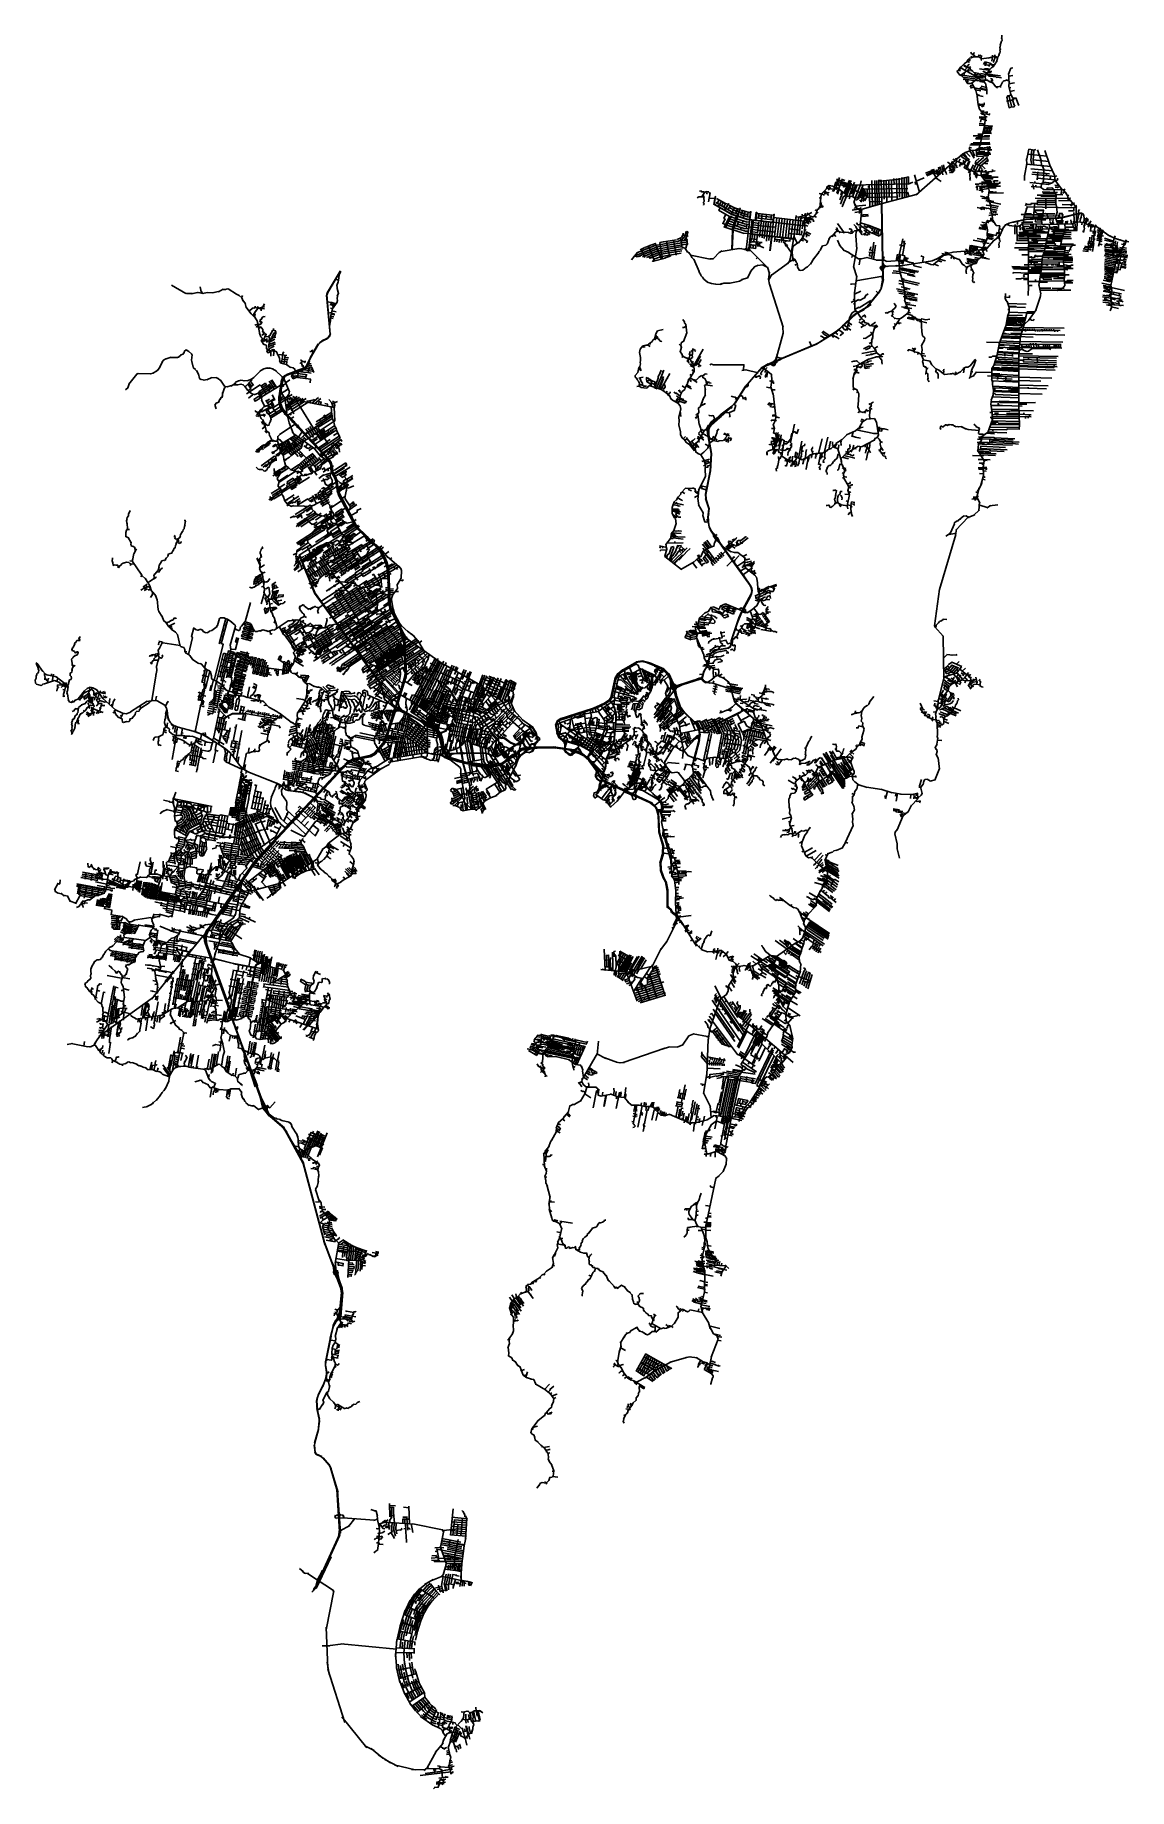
# Model space of a CAD drawing. Header units: inches. Extents: x 723427 to 759408, y 6910722 to 6968430.
import ezdxf

# ---------------------------------------------------------------- set-up
doc = ezdxf.new("R2010")
doc.units = ezdxf.units.IN
doc.header["$MEASUREMENT"] = 0

msp = doc.modelspace()

# ---------------------------------------------------------------- linework, layer by layer
for points in [[(755178, 6968101), (755213, 6968231)], [(755209, 6968223), (755234, 6968256)], [(755215, 6968330), (755224, 6968355)], [(755215, 6968334), (755233, 6968310)], [(755220, 6968349), (755230, 6968360)], [(755230, 6968356), (755231, 6968430)], [(755230, 6968315), (755234, 6968252)], [(754102, 6967604), (754166, 6967674)], [(754137, 6967649), (754202, 6967597)], [(754159, 6967672), (754233, 6967684)], [(754208, 6967869), (754216, 6967834)], [(754215, 6967838), (754228, 6967812)], [(754220, 6967735), (754244, 6967686)], [(754220, 6967681), (754301, 6967711)], [(754226, 6967812), (754244, 6967812)], [(754237, 6967813), (754261, 6967806)], [(754260, 6967807), (754268, 6967776)], [(754263, 6967793), (754276, 6967824)], [(754267, 6967778), (754304, 6967770)], [(754273, 6967822), (754305, 6967818)], [(754289, 6967709), (754475, 6967711)], [(754300, 6967768), (754321, 6967855)], [(754300, 6967772), (754320, 6967752)], [(754315, 6967756), (754349, 6967736)], [(754331, 6967706), (754354, 6967752)], [(754447, 6967766), (754477, 6967759)], [(754463, 6967708), (754478, 6967771)], [(754467, 6967712), (754566, 6967649)], [(754472, 6967754), (754490, 6967751)], [(754476, 6967770), (754510, 6967762)], [(754505, 6967764), (754556, 6967736)], [(754538, 6967665), (754550, 6967689)], [(754543, 6967608), (754558, 6967660)], [(754548, 6967681), (754554, 6967742)], [(754550, 6967738), (754579, 6967736)], [(754558, 6967650), (754798, 6967678)], [(754779, 6967675), (755008, 6967741)], [(754896, 6967572), (754916, 6967717)], [(754918, 6967764), (754920, 6967712)], [(754949, 6967551), (755018, 6967732)], [(754993, 6967734), (754993, 6967779)], [(755001, 6967742), (755065, 6967690)], [(755057, 6967551), (755088, 6967664)], [(755060, 6967701), (755081, 6967631)], [(755087, 6967687), (755114, 6967740)], [(755087, 6967656), (755088, 6967691)], [(755111, 6967735), (755128, 6967757)], [(755127, 6967753), (755136, 6967794)], [(755134, 6967788), (755162, 6967842)], [(755161, 6967837), (755168, 6967891)], [(755164, 6967926), (755179, 6967982)], [(755164, 6967934), (755169, 6967885)], [(755167, 6968009), (755181, 6968112)], [(755167, 6968015), (755179, 6967978)], [(753748, 6967265), (753754, 6967250)], [(753752, 6967252), (753772, 6967242)], [(753756, 6967232), (753796, 6967263)], [(753756, 6967234), (753849, 6967114)], [(753789, 6967256), (753860, 6967368)], [(753815, 6967300), (753835, 6967281)], [(753827, 6967322), (753863, 6967270)], [(753833, 6967283), (753847, 6967258)], [(753841, 6967346), (753935, 6967328)], [(753842, 6967120), (753932, 6967078)], [(753845, 6967260), (753863, 6967251)], [(753852, 6967360), (753909, 6967399)], [(753869, 6967104), (754030, 6967222)], [(753884, 6967118), (754414, 6967036)], [(753901, 6967393), (754022, 6967517)], [(753915, 6967335), (754366, 6967081)], [(753924, 6967083), (754044, 6966942)], [(753965, 6967462), (754018, 6967413)], [(753965, 6967177), (754006, 6967145)], [(753985, 6967390), (754012, 6967424)], [(754007, 6967507), (754083, 6967550)], [(754011, 6967417), (754156, 6967338)], [(754013, 6967277), (754100, 6967372)], [(754022, 6967214), (754062, 6967256)], [(754033, 6967336), (754078, 6967382)], [(754072, 6967381), (754155, 6967468)], [(754075, 6967540), (754110, 6967617)], [(754078, 6967241), (754117, 6967288)], [(754090, 6967580), (754169, 6967522)], [(754092, 6967259), (754164, 6967248)], [(754109, 6967362), (754132, 6967388)], [(754115, 6967287), (754135, 6967281)], [(754133, 6967281), (754139, 6967289)], [(754135, 6967347), (754167, 6967381)], [(754140, 6967345), (754146, 6967352)], [(754144, 6967351), (754156, 6967352)], [(754151, 6967603), (754171, 6967587)], [(754153, 6967350), (754202, 6967399)], [(754153, 6967341), (754189, 6967295)], [(754159, 6967595), (754177, 6967620)], [(754162, 6967324), (754204, 6967365)], [(754180, 6967303), (754207, 6967333)], [(754185, 6967298), (754273, 6967239)], [(754192, 6967268), (754218, 6967264)], [(754215, 6967264), (754234, 6967266)], [(754263, 6967247), (754349, 6967151)], [(754264, 6967106), (754284, 6967130)], [(754305, 6967195), (754474, 6967167)], [(754344, 6967160), (754379, 6967072)], [(754350, 6967132), (754378, 6967134)], [(754355, 6967091), (754398, 6967043)], [(754366, 6967075), (754414, 6967074)], [(754370, 6967135), (754693, 6967081)], [(754409, 6967074), (754432, 6967060)], [(754470, 6967169), (754487, 6967153)], [(754482, 6967156), (754535, 6967145)], [(754494, 6967321), (754795, 6967271)], [(754504, 6967094), (754688, 6967061)], [(754537, 6967606), (754555, 6967615)], [(754540, 6967163), (754705, 6967133)], [(754550, 6967634), (754558, 6967622)], [(754558, 6967142), (754562, 6967161)], [(754605, 6967239), (754734, 6967179)], [(754628, 6967465), (754667, 6967539)], [(754653, 6967322), (754744, 6967315)], [(754663, 6967537), (754726, 6967534)], [(754677, 6967037), (754713, 6967172)], [(754681, 6967415), (754691, 6967472)], [(754685, 6967455), (754727, 6967446)], [(754688, 6967463), (754724, 6967536)], [(754700, 6967141), (754865, 6967073)], [(754707, 6967157), (754892, 6967355)], [(754707, 6967161), (754745, 6967149)], [(754717, 6967534), (754847, 6967501)], [(754722, 6967447), (754770, 6967444)], [(754736, 6967153), (754761, 6967139)], [(754740, 6967314), (754778, 6967319)], [(754743, 6967199), (754877, 6967183)], [(754758, 6967140), (755187, 6967086)], [(754764, 6967445), (754772, 6967431)], [(754768, 6967445), (754777, 6967440)], [(754770, 6967111), (754859, 6967103)], [(754771, 6967433), (754772, 6967425)], [(754775, 6967319), (754823, 6967309)], [(754783, 6967242), (754901, 6967235)], [(754786, 6967273), (754809, 6967263)], [(754792, 6967083), (754828, 6967080)], [(754796, 6967395), (754819, 6967462)], [(754817, 6967461), (754888, 6967449)], [(754819, 6967311), (754838, 6967294)], [(754823, 6967064), (754830, 6967091)], [(754838, 6967505), (754921, 6967449)], [(754862, 6967073), (754927, 6967076)], [(754882, 6967347), (754950, 6967395)], [(754883, 6967451), (754916, 6967434)], [(754897, 6967057), (754898, 6967077)], [(754910, 6967076), (754914, 6967055)], [(754913, 6967434), (754935, 6967451)], [(754914, 6967452), (754988, 6967446)], [(754922, 6967077), (754952, 6967064)], [(754942, 6967388), (754991, 6967458)], [(754948, 6967553), (754971, 6967541)], [(754989, 6967454), (755015, 6967511)], [(754994, 6967062), (754999, 6967074)], [(755008, 6967500), (755061, 6967557)], [(755452, 6967144), (755524, 6967341)], [(755452, 6967154), (755461, 6967085)], [(755455, 6966920), (755460, 6967093)], [(755457, 6967077), (755594, 6967100)], [(755522, 6967338), (755594, 6967355)], [(753949, 6967046), (754417, 6966977)], [(753952, 6966963), (754023, 6966975)], [(754012, 6966975), (754307, 6966935)], [(754038, 6966951), (754111, 6966830)], [(754052, 6966921), (754128, 6966916)], [(754078, 6966879), (754118, 6966888)], [(754107, 6966832), (754223, 6966832)], [(754189, 6966757), (754281, 6966782)], [(754191, 6966760), (754229, 6966695)], [(754198, 6966685), (754312, 6966731)], [(754219, 6966832), (754455, 6967012)], [(754236, 6966851), (754365, 6966632)], [(754289, 6966938), (754348, 6966924)], [(754325, 6966690), (754741, 6966611)], [(754360, 6966645), (754407, 6966480)], [(754362, 6966627), (754540, 6966596)], [(754369, 6966950), (754432, 6966928)], [(754391, 6967049), (754550, 6966947)], [(754402, 6966504), (754449, 6966137)], [(754418, 6966931), (754614, 6966902)], [(754426, 6967063), (754620, 6967036)], [(754443, 6967014), (754459, 6967041)], [(754455, 6967039), (754613, 6967014)], [(754501, 6966701), (754568, 6966687)], [(754508, 6966899), (754632, 6966880)], [(754536, 6966949), (754765, 6966945)], [(754547, 6966744), (754727, 6966710)], [(754563, 6966671), (754740, 6966634)], [(754564, 6966668), (754567, 6966689)], [(754626, 6966880), (754652, 6966891)], [(754631, 6966949), (754642, 6966899)], [(754641, 6966901), (754693, 6966838)], [(754676, 6967045), (754696, 6966987)], [(754692, 6966999), (754694, 6966943)], [(754692, 6966842), (754739, 6966641)], [(754733, 6966482), (754740, 6966540)], [(754734, 6966560), (754738, 6966651)], [(754734, 6966564), (754740, 6966532)], [(754757, 6966946), (754827, 6966896)], [(754817, 6966902), (754942, 6966847)], [(754860, 6966996), (754914, 6966989)], [(754867, 6966927), (754887, 6966931)], [(754883, 6966932), (754910, 6966920)], [(754886, 6966870), (754903, 6966897)], [(754901, 6966908), (754916, 6966934)], [(754902, 6966894), (754903, 6966912)], [(754912, 6966991), (754915, 6966931)], [(754914, 6966935), (754943, 6966936)], [(754933, 6966855), (755017, 6966737)], [(754948, 6967065), (754996, 6967064)], [(754987, 6967065), (755083, 6967043)], [(755006, 6966743), (755102, 6966723)], [(755055, 6967035), (755066, 6967020)], [(755056, 6967031), (755057, 6967053)], [(755056, 6966684), (755082, 6966729)], [(755070, 6967046), (755214, 6967028)], [(755090, 6966725), (755189, 6966750)], [(755184, 6966706), (755186, 6966751)], [(755185, 6966746), (755248, 6966875)], [(755242, 6966865), (755284, 6966917)], [(755275, 6966912), (755382, 6966951)], [(755371, 6966952), (755458, 6966924)], [(755446, 6966952), (755475, 6966866)], [(755453, 6966752), (755522, 6966475)], [(755455, 6966737), (755471, 6966884)], [(755460, 6966696), (755521, 6966705)], [(755462, 6966827), (755646, 6966858)], [(755489, 6966578), (755642, 6966603)], [(755513, 6966495), (755585, 6966350)], [(754404, 6966474), (754490, 6966456)], [(754406, 6966448), (754612, 6966412)], [(754442, 6966172), (754583, 6966150)], [(754447, 6966149), (754497, 6965987)], [(754450, 6966123), (754491, 6966121)], [(754480, 6966122), (754562, 6966110)], [(754492, 6965997), (754668, 6965788)], [(754556, 6966111), (754583, 6966073)], [(754561, 6965912), (754581, 6965925)], [(754574, 6966154), (754627, 6966121)], [(754576, 6966072), (754652, 6966118)], [(754577, 6965925), (754649, 6965921)], [(754590, 6965922), (754606, 6965941)], [(754621, 6966121), (754646, 6966135)], [(754644, 6966130), (754650, 6966172)], [(754645, 6966193), (754658, 6966199)], [(754647, 6966197), (754650, 6966163)], [(754727, 6965916), (754729, 6965878)], [(755383, 6966244), (755627, 6966308)], [(755392, 6966380), (755424, 6966433)], [(755392, 6966389), (755474, 6966039)], [(755417, 6966428), (755535, 6966457)], [(755463, 6966442), (755556, 6966058)], [(755469, 6966045), (755507, 6966034)], [(755499, 6966033), (755523, 6966059)], [(755512, 6966056), (755632, 6966070)], [(755579, 6966354), (755705, 6966351)], [(755584, 6966294), (755631, 6966132)], [(755624, 6966305), (755639, 6966355)], [(755624, 6966065), (755654, 6966111)], [(755625, 6966143), (755654, 6966107)], [(755693, 6966370), (755783, 6966116)], [(754477, 6965710), (754628, 6965692)], [(754477, 6965471), (754916, 6965435)], [(754482, 6964704), (754664, 6965479)], [(754486, 6965524), (754621, 6965512)], [(754487, 6965745), (754549, 6965733)], [(754530, 6965860), (754618, 6965851)], [(754530, 6965564), (754545, 6965665)], [(754542, 6965663), (754687, 6965644)], [(754545, 6965733), (754552, 6965742)], [(754548, 6965740), (754685, 6965725)], [(754555, 6965825), (754677, 6965810)], [(754570, 6965900), (754734, 6965880)], [(754616, 6965457), (754620, 6965514)], [(754620, 6965842), (754749, 6965827)], [(754625, 6965690), (754636, 6965712)], [(754627, 6965353), (754908, 6965342)], [(754632, 6965711), (754687, 6965707)], [(754641, 6965402), (754862, 6965389)], [(754661, 6965463), (754688, 6965692)], [(754666, 6965792), (754691, 6965669)], [(754671, 6965743), (754746, 6965737)], [(754674, 6965294), (754676, 6965354)], [(754679, 6965630), (754731, 6965622)], [(754726, 6965889), (754772, 6965888)], [(754728, 6965883), (754750, 6965821)], [(754740, 6965292), (754742, 6965351)], [(754746, 6965823), (754834, 6965805)], [(754806, 6965289), (754808, 6965349)], [(754816, 6965807), (754834, 6965853)], [(754869, 6965407), (754909, 6965406)], [(754871, 6965404), (754873, 6965442)], [(754874, 6965285), (754876, 6965387)], [(754899, 6965402), (754914, 6965439)], [(754170, 6964809), (754511, 6964817)], [(754205, 6964846), (754522, 6964860)], [(754286, 6964889), (754327, 6964885)], [(754287, 6965112), (754345, 6965116)], [(754310, 6964883), (754316, 6964898)], [(754320, 6964885), (754530, 6964893)], [(754336, 6965116), (754584, 6965117)], [(754368, 6965002), (754826, 6965011)], [(754370, 6965001), (754390, 6965051)], [(754387, 6965048), (754566, 6965052)], [(754435, 6965069), (754571, 6965072)], [(754441, 6965172), (754595, 6965171)], [(754504, 6964816), (754538, 6964818)], [(754520, 6964874), (754835, 6964886)], [(754522, 6964887), (754834, 6964898)], [(754533, 6964816), (754550, 6964830)], [(754543, 6964827), (754847, 6964839)], [(754566, 6965079), (754817, 6965087)], [(754591, 6965198), (754890, 6965194)], [(754603, 6965247), (754877, 6965239)], [(754615, 6965281), (754646, 6965280)], [(754640, 6965280), (754726, 6965272)], [(754648, 6965079), (754657, 6965121)], [(754655, 6965117), (754837, 6965120)], [(754723, 6965272), (754748, 6965276)], [(754738, 6965305), (754763, 6965305)], [(754744, 6965276), (754758, 6965272)], [(754753, 6965273), (754795, 6965275)], [(754762, 6964768), (754763, 6964663)], [(754791, 6965275), (754812, 6965270)], [(754804, 6965085), (754808, 6965122)], [(754810, 6965270), (754836, 6965279)], [(754825, 6964770), (754827, 6964648)], [(754832, 6965278), (754867, 6965280)], [(752414, 6963173), (753945, 6964518)], [(753445, 6964252), (753561, 6964174)], [(753569, 6964192), (753647, 6964114)], [(753572, 6964214), (753604, 6964277)], [(753572, 6964219), (753587, 6964197)], [(753616, 6964351), (753705, 6964302)], [(753616, 6964232), (753648, 6964194)], [(753644, 6964198), (753666, 6964191)], [(753661, 6964196), (753684, 6964163)], [(753690, 6964300), (754007, 6964173)], [(753697, 6964171), (753749, 6964284)], [(753705, 6964194), (753730, 6964188)], [(753708, 6964377), (753742, 6964334)], [(753803, 6964248), (753855, 6964361)], [(753831, 6964102), (753876, 6964233)], [(753880, 6964464), (753944, 6964392)], [(753909, 6964150), (753915, 6964217)], [(753922, 6964502), (754166, 6964322)], [(753927, 6964504), (754044, 6964578)], [(753936, 6964399), (754182, 6964261)], [(753944, 6964303), (753986, 6964286)], [(753947, 6964194), (753984, 6964289)], [(753980, 6964541), (754006, 6964513)], [(753988, 6964171), (754002, 6964219)], [(753993, 6964491), (754080, 6964423)], [(753994, 6964200), (754051, 6964299)], [(753996, 6964486), (754006, 6964520)], [(754028, 6964570), (754199, 6964634)], [(754044, 6964582), (754190, 6964430)], [(754067, 6964092), (754132, 6964245)], [(754086, 6964077), (754159, 6964254)], [(754149, 6964697), (754189, 6964753)], [(754149, 6964699), (754212, 6964626)], [(754171, 6964731), (754230, 6964720)], [(754171, 6964626), (754319, 6964375)], [(754186, 6964631), (754379, 6964645)], [(754253, 6964639), (754340, 6964445)], [(754293, 6964004), (754387, 6964192)], [(754348, 6964213), (754540, 6964112)], [(754351, 6964204), (754378, 6964287)], [(754366, 6964640), (754492, 6964723)], [(754370, 6964276), (754485, 6964378)], [(754379, 6964652), (754405, 6964435)], [(754383, 6964189), (754638, 6964408)], [(754389, 6964551), (754842, 6964556)], [(754394, 6964507), (754866, 6964511)], [(754401, 6964438), (754621, 6964445)], [(754416, 6964677), (754423, 6964614)], [(754427, 6964683), (754449, 6964659)], [(754434, 6964668), (754685, 6964671)], [(754454, 6964150), (754757, 6964411)], [(754476, 6964718), (754602, 6964722)], [(754478, 6964601), (754664, 6964601)], [(754479, 6964672), (754481, 6964580)], [(754528, 6964113), (754771, 6964327)], [(754594, 6964723), (754611, 6964710)], [(754604, 6964713), (754660, 6964715)], [(754611, 6964443), (754649, 6964457)], [(754639, 6964455), (754781, 6964458)], [(754648, 6964223), (754675, 6964198)], [(754654, 6964713), (754669, 6964727)], [(754661, 6964646), (754669, 6964675)], [(754663, 6964724), (754724, 6964726)], [(754665, 6964202), (754770, 6964206)], [(754677, 6964672), (754770, 6964650)], [(754711, 6964280), (754783, 6964283)], [(754717, 6964385), (754773, 6964320)], [(754720, 6964728), (754735, 6964715)], [(754730, 6964717), (754861, 6964722)], [(754767, 6964650), (754902, 6964652)], [(754767, 6964328), (754781, 6964279)], [(754774, 6964652), (754779, 6964578)], [(754774, 6964635), (754848, 6964637)], [(754778, 6964588), (754779, 6964454)], [(755970, 6963786), (756054, 6964209)], [(756040, 6964355), (756049, 6964181)], [(756041, 6964301), (756121, 6964678)], [(756041, 6964186), (756835, 6964106)], [(756078, 6964511), (756709, 6964450)], [(756112, 6964672), (756298, 6964640)], [(756185, 6964320), (756215, 6964162)], [(756186, 6964304), (756216, 6964663)], [(756249, 6964322), (756781, 6964273)], [(756255, 6964635), (756345, 6964662)], [(756256, 6964307), (756285, 6964156)], [(756258, 6964290), (756282, 6964652)], [(756399, 6964651), (756530, 6964274)], [(756521, 6964303), (756534, 6964128)], [(756643, 6964635), (756809, 6964144)], [(749779, 6963452), (749887, 6963739)], [(749781, 6963634), (749949, 6963568)], [(749788, 6963691), (749971, 6963624)], [(749857, 6963356), (749989, 6963696)], [(749942, 6963613), (750295, 6963490)], [(749971, 6963675), (750063, 6963640)], [(750034, 6963221), (750222, 6963661)], [(750074, 6963185), (750271, 6963647)], [(750572, 6963483), (750600, 6963634)], [(750956, 6963644), (750971, 6962789)], [(751047, 6963648), (751063, 6962813)], [(751116, 6963650), (751127, 6962831)], [(751184, 6963663), (751195, 6962848)], [(751221, 6963619), (751945, 6963695)], [(751224, 6963615), (751226, 6963663)], [(751250, 6963630), (751255, 6963621)], [(751258, 6963645), (751272, 6963645)], [(751261, 6963657), (751279, 6962894)], [(751348, 6963638), (751359, 6963031)], [(751428, 6963647), (751444, 6962911)], [(751513, 6963655), (751522, 6963084)], [(751594, 6963666), (751612, 6962959)], [(751679, 6963709), (751689, 6963512)], [(751765, 6963709), (751780, 6963007)], [(751853, 6963727), (751864, 6963101)], [(751931, 6963709), (752163, 6963765)], [(751939, 6963748), (751952, 6963054)], [(752014, 6963737), (752026, 6963073)], [(752087, 6963756), (752095, 6963093)], [(752154, 6963768), (752160, 6963517)], [(752354, 6963836), (752520, 6963256)], [(752406, 6963624), (752672, 6963733)], [(752721, 6963883), (752934, 6963978)], [(752735, 6963833), (752957, 6963934)], [(752762, 6963798), (752982, 6963895)], [(752911, 6964007), (753063, 6963734)], [(752955, 6964023), (753035, 6963885)], [(752973, 6963986), (753018, 6964005)], [(753004, 6963934), (753060, 6963957)], [(753028, 6963891), (753144, 6963841)], [(753043, 6963730), (753117, 6963697)], [(753051, 6963958), (753092, 6963929)], [(753084, 6964004), (753147, 6963897)], [(753084, 6963938), (753153, 6963815)], [(753104, 6963703), (753236, 6963611)], [(753140, 6963911), (753173, 6963834)], [(753147, 6964065), (753209, 6964089)], [(753147, 6964076), (753192, 6963850)], [(753204, 6964100), (753243, 6963893)], [(753249, 6964141), (753297, 6963944)], [(753255, 6963917), (753278, 6963886)], [(753275, 6963895), (753284, 6963835)], [(753305, 6964156), (753345, 6963984)], [(753347, 6963995), (753402, 6963902)], [(753398, 6963911), (753413, 6963841)], [(753481, 6963960), (753558, 6963995)], [(753494, 6964129), (753602, 6963888)], [(753496, 6964030), (753534, 6964047)], [(753507, 6963899), (753586, 6963934)], [(753537, 6964164), (753561, 6964120)], [(753555, 6964127), (753587, 6964114)], [(753566, 6964077), (753596, 6964098)], [(753575, 6964122), (753679, 6963979)], [(753587, 6963916), (753655, 6963957)], [(753598, 6964030), (753654, 6963951)], [(753617, 6963997), (753651, 6964022)], [(753640, 6964123), (753693, 6964041)], [(753697, 6964175), (753709, 6964134)], [(753698, 6964168), (753715, 6964158)], [(753706, 6964141), (753767, 6964060)], [(753711, 6964161), (753750, 6964121)], [(753993, 6964085), (754009, 6964056)], [(753994, 6964077), (754037, 6964144)], [(753999, 6964177), (754168, 6963999)], [(753999, 6964065), (754202, 6963955)], [(754047, 6964035), (754084, 6964094)], [(754118, 6963928), (754173, 6963898)], [(754137, 6963988), (754158, 6964019)], [(754161, 6964005), (754383, 6963897)], [(754161, 6963903), (754217, 6963983)], [(754171, 6963902), (754182, 6963857)], [(754174, 6963826), (754181, 6963863)], [(754175, 6963833), (754181, 6963699)], [(754180, 6963707), (754188, 6963660)], [(754186, 6963668), (754195, 6963643)], [(754202, 6963978), (754301, 6964163)], [(754290, 6964014), (754445, 6963934)], [(754307, 6963864), (754332, 6963930)], [(754316, 6963835), (754352, 6963918)], [(754335, 6963915), (754459, 6964155)], [(754358, 6963779), (754409, 6963875)], [(754358, 6963783), (754394, 6963753)], [(754363, 6963839), (754390, 6963891)], [(754372, 6963904), (754464, 6963818)], [(754388, 6963756), (754435, 6963846)], [(754389, 6963726), (754392, 6963757)], [(754434, 6963931), (754532, 6964117)], [(754456, 6963821), (754561, 6963804)], [(754503, 6963980), (754508, 6963932)], [(754505, 6963937), (754559, 6963924)], [(754514, 6964091), (754580, 6964026)], [(754529, 6963953), (754533, 6963927)], [(754544, 6963931), (754549, 6963801)], [(754545, 6963824), (754632, 6963842)], [(754552, 6963924), (754803, 6963932)], [(754552, 6963807), (754773, 6963487)], [(754563, 6964150), (754678, 6964032)], [(754563, 6963787), (754604, 6963796)], [(754565, 6964004), (754573, 6963922)], [(754589, 6963750), (755104, 6963758)], [(754591, 6964005), (754601, 6963924)], [(754593, 6963795), (754889, 6963799)], [(754622, 6963841), (754790, 6963841)], [(754635, 6963683), (754684, 6963703)], [(754664, 6963966), (754666, 6963926)], [(754667, 6963633), (754720, 6963635)], [(754677, 6963703), (754729, 6963695)], [(754693, 6963603), (754747, 6963609)], [(754700, 6963985), (754706, 6963927)], [(754704, 6963931), (754709, 6963891)], [(754707, 6963893), (754810, 6963900)], [(754716, 6963635), (754728, 6963631)], [(754721, 6963696), (754937, 6963699)], [(754723, 6963632), (754877, 6963632)], [(754746, 6963609), (754749, 6963595)], [(754786, 6963932), (754861, 6963938)], [(754852, 6963938), (754890, 6963934)], [(754886, 6963934), (754912, 6963940)], [(754909, 6963938), (754921, 6963958)], [(754910, 6963943), (754944, 6963958)], [(754920, 6963955), (754921, 6964005)], [(754932, 6963696), (754948, 6963714)], [(754932, 6963623), (754975, 6963623)], [(754940, 6963957), (755012, 6963960)], [(754973, 6963629), (755110, 6963631)], [(754974, 6963629), (754978, 6963548)], [(755972, 6963817), (755979, 6963641)], [(756182, 6964026), (756904, 6963959)], [(756217, 6963848), (756991, 6963775)], [(756241, 6963915), (756793, 6963864)], [(756309, 6963554), (756316, 6963608)], [(756389, 6963670), (756414, 6963935)], [(756389, 6963723), (756987, 6963666)], [(756552, 6964138), (756617, 6963980)], [(756589, 6963579), (756614, 6963815)], [(756603, 6963807), (756615, 6963991)], [(756693, 6963799), (756699, 6963878)], [(756805, 6964153), (756964, 6963816)], [(756820, 6963677), (756827, 6963794)], [(756899, 6963576), (756995, 6963653)], [(756960, 6963834), (756986, 6963635)], [(756983, 6963774), (757037, 6963794)], [(756983, 6963646), (757221, 6963329)], [(756995, 6963626), (757075, 6963679)], [(757058, 6963717), (757075, 6963677)], [(745203, 6963078), (745263, 6963105)], [(745258, 6963104), (745360, 6963110)], [(745283, 6963296), (745335, 6963300)], [(745331, 6963302), (745363, 6963266)], [(745354, 6963108), (745442, 6963253)], [(745360, 6963267), (745420, 6963277)], [(745372, 6963141), (745376, 6963090)], [(745388, 6963165), (745422, 6963131)], [(745413, 6963277), (745494, 6963266)], [(745421, 6963132), (745434, 6963104)], [(745426, 6963035), (745427, 6963092)], [(745426, 6963037), (745433, 6962990)], [(745427, 6963090), (745434, 6963105)], [(745440, 6963250), (745495, 6963268)], [(745491, 6963298), (745502, 6963266)], [(745492, 6963267), (745586, 6963276)], [(745518, 6963200), (745535, 6963238)], [(745524, 6963271), (745535, 6963234)], [(745579, 6963277), (745608, 6963241)], [(745579, 6962947), (745630, 6963240)], [(745597, 6963067), (745802, 6963048)], [(745603, 6963244), (745639, 6963231)], [(745754, 6962854), (745797, 6963120)], [(745768, 6962859), (745809, 6963119)], [(745791, 6963117), (745814, 6963112)], [(745839, 6963056), (746133, 6962889)], [(749222, 6963079), (749274, 6963067)], [(749223, 6963218), (749306, 6963210)], [(749248, 6962855), (749288, 6963194)], [(749287, 6963191), (749463, 6963376)], [(749293, 6963199), (749344, 6963190)], [(749342, 6963191), (749354, 6963176)], [(749353, 6963177), (749399, 6963168)], [(749381, 6963292), (749399, 6963247)], [(749398, 6963251), (749402, 6963221)], [(749401, 6963222), (749416, 6963211)], [(749408, 6963299), (749414, 6963316)], [(749408, 6963302), (749414, 6963275)], [(749410, 6963322), (749415, 6963314)], [(749412, 6963277), (749507, 6963236)], [(749415, 6963211), (749435, 6963216)], [(749434, 6963215), (749445, 6963238)], [(749445, 6963238), (749454, 6963236)], [(749453, 6963237), (749455, 6963218)], [(749455, 6963218), (749494, 6963207)], [(749460, 6963370), (749472, 6963435)], [(749467, 6963432), (749552, 6963479)], [(749467, 6963407), (749525, 6963366)], [(749479, 6963442), (749562, 6963422)], [(749493, 6963208), (749506, 6963181)], [(749503, 6963236), (749519, 6963252)], [(749505, 6963182), (749514, 6963172)], [(749510, 6963156), (749514, 6963172)], [(749517, 6963252), (749551, 6963240)], [(749522, 6963362), (749561, 6963387)], [(749524, 6963367), (749553, 6963327)], [(749526, 6963467), (749554, 6963423)], [(749549, 6963479), (749659, 6963463)], [(749557, 6963425), (749599, 6963371)], [(749595, 6963373), (749687, 6963355)], [(749654, 6963464), (749698, 6963428)], [(749658, 6963286), (749667, 6963306)], [(749665, 6963303), (749678, 6963316)], [(749677, 6963314), (749691, 6963358)], [(749684, 6963355), (749813, 6963401)], [(749687, 6963300), (749704, 6963310)], [(749694, 6963429), (749799, 6963411)], [(749699, 6963297), (749724, 6963371)], [(749710, 6963422), (749770, 6963585)], [(749761, 6963581), (749880, 6963536)], [(749771, 6963333), (749788, 6963393)], [(749791, 6963514), (749870, 6963485)], [(749795, 6963412), (750070, 6963205)], [(749796, 6963233), (749855, 6963378)], [(749817, 6963197), (749879, 6963357)], [(749895, 6963010), (749998, 6963276)], [(749907, 6963517), (750186, 6963415)], [(749921, 6962871), (750019, 6963127)], [(749929, 6963564), (750155, 6963480)], [(749929, 6963163), (749957, 6963234)], [(749949, 6963269), (749956, 6963255)], [(749950, 6963268), (749963, 6963297)], [(749956, 6963257), (749957, 6963232)], [(749977, 6962782), (750288, 6963537)], [(749997, 6963099), (750096, 6963188)], [(749999, 6963088), (750105, 6963177)], [(750023, 6963418), (750086, 6963571)], [(750045, 6963226), (750169, 6963108)], [(750154, 6963114), (750308, 6963125)], [(750194, 6963105), (750377, 6963592)], [(750199, 6963399), (750358, 6963331)], [(750210, 6963046), (750234, 6963128)], [(750276, 6963537), (750289, 6963531)], [(750277, 6963492), (752179, 6963530)], [(750284, 6963130), (750390, 6963074)], [(750287, 6963193), (750421, 6963503)], [(750314, 6963104), (750465, 6963505)], [(750364, 6962926), (750402, 6963037)], [(750375, 6963091), (750402, 6963017)], [(750389, 6963314), (750727, 6963183)], [(750391, 6963046), (750579, 6963508)], [(750393, 6963055), (750459, 6963085)], [(750437, 6962999), (750535, 6963059)], [(750480, 6963057), (750665, 6963507)], [(750483, 6963086), (750529, 6963067)], [(750501, 6963128), (750753, 6963021)], [(750525, 6963073), (750525, 6963048)], [(750562, 6963095), (750677, 6963374)], [(750587, 6962936), (750643, 6963075)], [(750615, 6963068), (750724, 6963334)], [(750618, 6963398), (750712, 6963358)], [(750638, 6963284), (750695, 6963259)], [(750668, 6962952), (750708, 6963048)], [(750671, 6963048), (750747, 6963235)], [(750709, 6963359), (752137, 6963384)], [(750714, 6963363), (750781, 6963074)], [(750725, 6962981), (750760, 6963066)], [(750739, 6963218), (752160, 6963245)], [(750746, 6963044), (750789, 6963091)], [(750773, 6963081), (751796, 6963105)], [(750800, 6963366), (750806, 6963076)], [(750816, 6963431), (750872, 6963432)], [(750869, 6963513), (750889, 6962765)], [(751297, 6962885), (752456, 6963200)], [(752140, 6963256), (752174, 6963113)], [(752144, 6963524), (752302, 6963589)], [(752372, 6963601), (752386, 6963509)], [(752379, 6963530), (752450, 6963534)], [(754348, 6963522), (754471, 6963520)], [(754371, 6963423), (754420, 6963414)], [(754403, 6963473), (754407, 6963449)], [(754403, 6963472), (754533, 6963449)], [(754406, 6963452), (754420, 6963416)], [(754415, 6963375), (754420, 6963418)], [(754415, 6963376), (754420, 6963330)], [(754470, 6963519), (754492, 6963549)], [(754470, 6963328), (754587, 6963303)], [(754485, 6963401), (754556, 6963387)], [(754490, 6963548), (754732, 6963547)], [(754507, 6963359), (754571, 6963344)], [(754528, 6963129), (754657, 6963108)], [(754531, 6963452), (754599, 6963265)], [(754543, 6963412), (754786, 6963438)], [(754545, 6963463), (754780, 6963472)], [(754555, 6963272), (754602, 6963267)], [(754561, 6963526), (754599, 6963526)], [(754563, 6963588), (754637, 6963586)], [(754567, 6963350), (754802, 6963377)], [(754569, 6963065), (754661, 6963053)], [(754580, 6963397), (754585, 6963398)], [(754583, 6963417), (754585, 6963398)], [(754597, 6963525), (754597, 6963549)], [(754630, 6963587), (754713, 6963581)], [(754656, 6963109), (754665, 6963054)], [(754659, 6963052), (754671, 6963057)], [(754663, 6963516), (754663, 6963548)], [(754669, 6963057), (754797, 6963033)], [(754685, 6963054), (754688, 6963071)], [(754686, 6963101), (754688, 6963064)], [(754687, 6963068), (754791, 6963052)], [(754699, 6963103), (754781, 6963088)], [(754726, 6963508), (754759, 6963509)], [(754729, 6963550), (755172, 6963555)], [(754739, 6963535), (754862, 6963536)], [(754748, 6963595), (754894, 6963596)], [(754750, 6963519), (755113, 6963519)], [(754767, 6963495), (755090, 6963497)], [(754771, 6963458), (755180, 6963461)], [(754772, 6963489), (754816, 6963318)], [(754776, 6963100), (754815, 6963320)], [(754776, 6963102), (754862, 6962792)], [(754789, 6963418), (754841, 6963419)], [(754799, 6963232), (755285, 6963239)], [(754803, 6963256), (754896, 6963253)], [(754806, 6963272), (754856, 6963268)], [(754837, 6963420), (754857, 6963405)], [(754852, 6963268), (754945, 6963272)], [(754854, 6963405), (755039, 6963405)], [(754863, 6963587), (754867, 6963551)], [(754893, 6963253), (754997, 6963258)], [(754997, 6963258), (755049, 6963258)], [(755157, 6963555), (755158, 6963599)], [(756145, 6963575), (756779, 6963516)], [(756196, 6963443), (756515, 6963423)], [(756249, 6963511), (756281, 6963358)], [(756325, 6963059), (757432, 6963058)], [(756342, 6963431), (756344, 6963491)], [(756389, 6963167), (756922, 6963159)], [(756504, 6963428), (756622, 6963343)], [(756513, 6963133), (757017, 6963131)], [(756524, 6963410), (756530, 6963543)], [(756538, 6963536), (756594, 6963589)], [(756557, 6963269), (757061, 6963254)], [(756574, 6963223), (757014, 6963220)], [(756584, 6963585), (756872, 6963555)], [(756601, 6963350), (757263, 6963333)], [(756671, 6962710), (756679, 6963062)], [(756706, 6963389), (756874, 6963408)], [(756706, 6963394), (756716, 6963359)], [(756712, 6963358), (756731, 6963369)], [(756726, 6963363), (756730, 6963395)], [(756756, 6963513), (756908, 6963580)], [(756868, 6963411), (756937, 6963338)], [(756913, 6963159), (757016, 6963166)], [(756945, 6963345), (756948, 6963256)], [(756969, 6963487), (757113, 6963481)], [(756985, 6963430), (757097, 6963428)], [(756998, 6963014), (757018, 6963118)], [(756999, 6963033), (757000, 6962907)], [(757007, 6963261), (757017, 6963091)], [(757009, 6963180), (757233, 6963174)], [(757045, 6963351), (757074, 6963349)], [(757070, 6963352), (757080, 6963334)], [(757087, 6963426), (757130, 6963458)], [(757170, 6963171), (757207, 6963341)], [(757239, 6963220), (757291, 6963293)], [(757254, 6963338), (757398, 6963134)], [(757262, 6963323), (757312, 6963358)], [(757332, 6963224), (757369, 6963241)], [(757384, 6963141), (757436, 6963163)], [(757387, 6963163), (757404, 6963083)], [(757387, 6963033), (757452, 6963032)], [(757402, 6963090), (757679, 6962760)], [(757439, 6963040), (757492, 6963080)], [(745414, 6962830), (745416, 6962847)], [(745415, 6962844), (745432, 6962866)], [(745417, 6962933), (745432, 6962957)], [(745417, 6962903), (745432, 6962881)], [(745418, 6962902), (745418, 6962934)], [(745431, 6962956), (745432, 6962993)], [(745431, 6962865), (745432, 6962885)], [(745749, 6962863), (746345, 6962523)], [(745762, 6962869), (746349, 6962532)], [(745768, 6962976), (745790, 6962971)], [(745824, 6962919), (746400, 6962586)], [(745866, 6962890), (745934, 6963008)], [(745897, 6962775), (746007, 6962969)], [(745913, 6962674), (746273, 6962458)], [(745917, 6962665), (745970, 6962757)], [(746002, 6962807), (746071, 6962927)], [(746075, 6962770), (746145, 6962895)], [(746083, 6962394), (746153, 6962536)], [(746093, 6962111), (746276, 6962483)], [(746099, 6962657), (746232, 6962889)], [(746106, 6962901), (746182, 6962875)], [(746107, 6962650), (746243, 6962886)], [(746140, 6962097), (746330, 6962485)], [(746181, 6962813), (746202, 6962800)], [(746220, 6962681), (746298, 6962817)], [(746222, 6962882), (746243, 6962871)], [(746255, 6962754), (746467, 6962648)], [(746256, 6962832), (746504, 6962718)], [(746310, 6962538), (746847, 6962361)], [(746316, 6962547), (746846, 6962369)], [(746328, 6962526), (746433, 6962757)], [(746353, 6962018), (746503, 6962489)], [(746375, 6962596), (746519, 6962552)], [(746383, 6961991), (746622, 6962712)], [(746444, 6962657), (746878, 6962519)], [(746462, 6962734), (746575, 6962699)], [(746479, 6962556), (746535, 6962718)], [(746525, 6962459), (746618, 6962731)], [(746552, 6962546), (746570, 6962540)], [(746610, 6962521), (746874, 6962444)], [(746612, 6962727), (746629, 6962721)], [(746641, 6962507), (746693, 6962663)], [(746651, 6962673), (746889, 6962599)], [(746708, 6962398), (746788, 6962636)], [(746858, 6962444), (746882, 6962604)], [(746870, 6962603), (746923, 6962597)], [(746927, 6962348), (746959, 6962625)], [(746942, 6962346), (746973, 6962621)], [(746944, 6962535), (746967, 6962532)], [(746953, 6962618), (746977, 6962615)], [(747118, 6962323), (747149, 6962598)], [(747133, 6962323), (747166, 6962598)], [(747137, 6962512), (747161, 6962509)], [(747145, 6962593), (747170, 6962590)], [(747195, 6962564), (747685, 6962504)], [(747219, 6962400), (747238, 6962562)], [(747223, 6962478), (747649, 6962435)], [(747256, 6961776), (747344, 6962554)], [(747464, 6962373), (747483, 6962538)], [(747627, 6962351), (747646, 6962514)], [(747661, 6961816), (747743, 6962533)], [(747697, 6962260), (747729, 6962535)], [(747724, 6962531), (747746, 6962528)], [(748384, 6961763), (748467, 6962492)], [(748458, 6962451), (748558, 6962440)], [(748549, 6962439), (748773, 6962503)], [(748559, 6961854), (748628, 6962465)], [(748658, 6962534), (748671, 6962471)], [(748749, 6962558), (748801, 6962419)], [(748757, 6962528), (748797, 6962544)], [(748773, 6962486), (748975, 6962595)], [(748807, 6962392), (748963, 6962465)], [(748828, 6962585), (748858, 6962526)], [(748864, 6962539), (748971, 6962443)], [(748935, 6962456), (748977, 6962457)], [(748967, 6962460), (749011, 6962441)], [(749027, 6962445), (749083, 6962491)], [(749046, 6962468), (749126, 6962433)], [(749070, 6962477), (749128, 6962575)], [(749098, 6962649), (749107, 6962675)], [(749099, 6962671), (749146, 6962658)], [(749119, 6962555), (749165, 6962700)], [(749128, 6962602), (749185, 6962582)], [(749130, 6962666), (749156, 6962650)], [(749161, 6962692), (749211, 6962717)], [(749200, 6962709), (749257, 6962801)], [(749228, 6962769), (749259, 6962773)], [(749243, 6962758), (749254, 6962748)], [(749244, 6962750), (749256, 6962778)], [(749247, 6962863), (749309, 6962837)], [(749248, 6962859), (749251, 6962784)], [(749249, 6962748), (749274, 6962774)], [(749251, 6962900), (749283, 6962902)], [(749271, 6962760), (749271, 6962774)], [(749274, 6962902), (749281, 6962883)], [(749277, 6962876), (749281, 6962886)], [(749280, 6962886), (749291, 6962882)], [(749281, 6962902), (749303, 6962889)], [(749290, 6962882), (749303, 6962890)], [(749292, 6962789), (749312, 6962833)], [(749292, 6962789), (749297, 6962782)], [(749296, 6962782), (749315, 6962785)], [(749308, 6962838), (749312, 6962833)], [(749314, 6962785), (749320, 6962771)], [(749320, 6962772), (749326, 6962769)], [(749325, 6962769), (749340, 6962795)], [(749339, 6962792), (749342, 6962807)], [(749991, 6962878), (750015, 6962870)], [(750300, 6962672), (750515, 6962703)], [(750360, 6962703), (750583, 6962727)], [(750361, 6962958), (750408, 6962822)], [(750386, 6962754), (750458, 6962765)], [(750390, 6962861), (750453, 6962743)], [(750391, 6962593), (750591, 6962628)], [(750413, 6962799), (750754, 6962835)], [(750443, 6962755), (750559, 6962649)], [(750520, 6962584), (750621, 6962603)], [(750521, 6962674), (751252, 6962872)], [(750537, 6962662), (750616, 6962634)], [(750543, 6962998), (750611, 6962971)], [(750551, 6962561), (750552, 6962601)], [(750577, 6962624), (750609, 6962641)], [(750578, 6962271), (750620, 6962706)], [(750580, 6962742), (750601, 6962744)], [(750581, 6962742), (750582, 6962725)], [(750592, 6962482), (750655, 6962478)], [(750593, 6962496), (750664, 6962490)], [(750641, 6962464), (750837, 6962479)], [(750643, 6962510), (750833, 6962528)], [(750647, 6962459), (750651, 6962516)], [(750881, 6962943), (751283, 6962951)], [(751241, 6962868), (751285, 6962896)], [(751243, 6962872), (751274, 6962864)], [(751262, 6962888), (751270, 6962859)], [(751264, 6962865), (751285, 6962866)], [(751269, 6962869), (751316, 6960373)], [(751275, 6962905), (751306, 6962884)], [(751278, 6962908), (751288, 6962867)], [(751279, 6962863), (751305, 6962889)], [(751281, 6962869), (751328, 6960373)], [(754422, 6962756), (754512, 6962738)], [(754509, 6962739), (754518, 6962739)], [(754517, 6962739), (754593, 6962762)], [(754530, 6962708), (754558, 6962703)], [(754552, 6962703), (754562, 6962754)], [(754552, 6962677), (754557, 6962704)], [(754553, 6962712), (754605, 6962700)], [(754591, 6962762), (754716, 6962734)], [(754611, 6962713), (754621, 6962756)], [(754637, 6962682), (754655, 6962748)], [(754702, 6962983), (754781, 6962968)], [(754712, 6962845), (754736, 6962827)], [(754712, 6962735), (754739, 6962721)], [(754732, 6962828), (754859, 6962814)], [(754738, 6963013), (754740, 6962975)], [(754738, 6962721), (754787, 6962735)], [(754772, 6962971), (754779, 6962936)], [(754777, 6962968), (754815, 6962977)], [(754786, 6962735), (754805, 6962719)], [(754802, 6962488), (754910, 6962515)], [(754804, 6962720), (755075, 6962672)], [(754806, 6962990), (754969, 6962957)], [(754818, 6962948), (755194, 6962867)], [(754824, 6962573), (754898, 6962577)], [(754846, 6962843), (755121, 6962789)], [(754859, 6962705), (754907, 6962538)], [(754860, 6962702), (754862, 6962794)], [(754860, 6962780), (755095, 6962733)], [(754875, 6962646), (755055, 6962609)], [(754907, 6962542), (754917, 6962366)], [(754907, 6962534), (754954, 6962541)], [(754907, 6962515), (755032, 6962505)], [(754952, 6962541), (755094, 6962527)], [(754954, 6962632), (754970, 6962577)], [(755019, 6962618), (755032, 6962572)], [(755866, 6962516), (755898, 6962532)], [(755892, 6962531), (755988, 6962528)], [(755951, 6962344), (755963, 6962467)], [(755959, 6962447), (756045, 6962733)], [(755978, 6962518), (756422, 6962513)], [(755989, 6962552), (756209, 6962552)], [(756006, 6962808), (756040, 6962897)], [(756016, 6962852), (756191, 6962850)], [(756031, 6962704), (756084, 6962788)], [(756041, 6962776), (757610, 6962747)], [(756184, 6962846), (756189, 6962893)], [(756185, 6962891), (756401, 6962891)], [(756269, 6962462), (756316, 6962896)], [(756269, 6962475), (756275, 6962370)], [(756282, 6962657), (756603, 6962651)], [(756282, 6962650), (756349, 6962597)], [(756283, 6962678), (756607, 6962669)], [(756336, 6962609), (756424, 6962517)], [(756392, 6962852), (757017, 6962846)], [(756393, 6962924), (757002, 6962917)], [(756394, 6962847), (756401, 6962991)], [(756394, 6962544), (756589, 6962544)], [(756396, 6962985), (757003, 6962983)], [(756401, 6962551), (756490, 6962393)], [(756430, 6962493), (756631, 6962494)], [(756456, 6962449), (756541, 6962454)], [(756562, 6962394), (756570, 6962495)], [(756579, 6962493), (756603, 6962671)], [(756584, 6962553), (756656, 6962558)], [(756604, 6962473), (756939, 6962484)], [(756651, 6962559), (756671, 6962545)], [(756665, 6962547), (756967, 6962544)], [(756719, 6962551), (756720, 6962474)], [(756743, 6962479), (756746, 6962400)], [(756923, 6962485), (757007, 6962472)], [(756994, 6962400), (757004, 6962483)], [(756995, 6962935), (757028, 6962791)], [(757000, 6962469), (757047, 6962600)], [(757024, 6962815), (757045, 6962587)], [(757086, 6962516), (757091, 6962414)], [(757092, 6962983), (757443, 6962975)], [(757102, 6962564), (757221, 6962558)], [(757125, 6962526), (757140, 6962419)], [(757185, 6962427), (757797, 6962570)], [(757210, 6962851), (757494, 6962845)], [(757210, 6962561), (757222, 6962424)], [(757212, 6962508), (757253, 6962512)], [(757252, 6962430), (757769, 6962555)], [(757426, 6962642), (757601, 6962647)], [(757437, 6962974), (757473, 6963010)], [(757485, 6962842), (757556, 6962912)], [(757499, 6962804), (757577, 6962884)], [(757577, 6962875), (757617, 6962908)], [(757577, 6962521), (757580, 6962506)], [(757595, 6962597), (757600, 6962522)], [(757596, 6962531), (757613, 6962239)], [(757597, 6962745), (757696, 6962821)], [(757597, 6962634), (757601, 6962752)], [(757671, 6962774), (757678, 6962531)], [(757683, 6962281), (757684, 6962547)], [(757725, 6962362), (757746, 6962501)], [(757742, 6962488), (757795, 6962571)], [(757745, 6962650), (757783, 6962696)], [(757745, 6962654), (757754, 6962586)], [(757749, 6962595), (757798, 6962564)], [(757765, 6962557), (757778, 6962542)], [(757786, 6962569), (757860, 6962571)], [(757841, 6962433), (757864, 6962568)], [(757851, 6962574), (757905, 6962542)], [(757899, 6962548), (757927, 6962487)], [(757923, 6962501), (757939, 6962382)], [(744745, 6961862), (744745, 6961911)], [(744802, 6961810), (744840, 6961967)], [(744857, 6961777), (744901, 6961945)], [(744860, 6961959), (744875, 6961976)], [(744866, 6961967), (744900, 6961957)], [(744897, 6961959), (744901, 6961940)], [(746043, 6962236), (746145, 6962191)], [(746049, 6962216), (746128, 6962381)], [(746079, 6962402), (746132, 6962372)], [(746087, 6962122), (746754, 6961903)], [(746173, 6962177), (746385, 6962104)], [(746208, 6962245), (746786, 6962056)], [(746242, 6962314), (746430, 6962248)], [(746274, 6962382), (746798, 6962210)], [(746310, 6962451), (746475, 6962392)], [(746347, 6961361), (746371, 6962007)], [(746356, 6962040), (746375, 6961958)], [(746360, 6961364), (746387, 6962019)], [(746413, 6962091), (746809, 6961979)], [(746509, 6962383), (746848, 6962278)], [(746512, 6962141), (746563, 6962290)], [(746530, 6962211), (746788, 6962138)], [(746635, 6962023), (746658, 6962103)], [(746688, 6962238), (746714, 6962327)], [(746725, 6961909), (746968, 6961888)], [(746752, 6962220), (746922, 6962195)], [(746754, 6962145), (746840, 6962136)], [(746763, 6962060), (746906, 6962050)], [(746787, 6961983), (746899, 6961973)], [(746806, 6962378), (748743, 6962154)], [(746816, 6962367), (747717, 6962262)], [(746817, 6962283), (746931, 6962271)], [(746822, 6961369), (746938, 6962373)], [(746826, 6962048), (746844, 6962211)], [(746847, 6962450), (746958, 6962435)], [(746903, 6962116), (747038, 6962101)], [(746906, 6961408), (747016, 6962358)], [(746951, 6961883), (747645, 6961802)], [(746954, 6961897), (747653, 6961815)], [(747005, 6961885), (747060, 6962346)], [(747008, 6961714), (747030, 6961895)], [(747011, 6961960), (747202, 6961938)], [(747018, 6962034), (747781, 6961950)], [(747026, 6962113), (747222, 6962092)], [(747037, 6962188), (747701, 6962111)], [(747046, 6962259), (747240, 6962233)], [(747124, 6962416), (747692, 6962353)], [(747192, 6961911), (747234, 6962271)], [(747349, 6961847), (747403, 6962307)], [(747425, 6961835), (747479, 6962295)], [(747502, 6961829), (747556, 6962287)], [(747582, 6961814), (747632, 6962276)], [(747689, 6962119), (747792, 6962108)], [(747713, 6962423), (748736, 6962307)], [(747751, 6961799), (747823, 6962415)], [(747838, 6961790), (747916, 6962404)], [(747930, 6961778), (748002, 6962403)], [(748018, 6961770), (748091, 6962383)], [(748109, 6961758), (748178, 6962378)], [(748199, 6961748), (748268, 6962361)], [(748211, 6961896), (748401, 6961874)], [(748228, 6962054), (748583, 6962015)], [(748287, 6961729), (748360, 6962362)], [(748390, 6961885), (748649, 6961858)], [(748481, 6961859), (748547, 6962446)], [(748615, 6962394), (748793, 6962446)], [(748634, 6961851), (748651, 6961993)], [(748658, 6962055), (748688, 6962315)], [(748708, 6961830), (748746, 6961992)], [(748710, 6962311), (748727, 6962292)], [(748718, 6962308), (748740, 6962339)], [(748721, 6961913), (748897, 6961826)], [(748726, 6962299), (748751, 6962102)], [(748727, 6962325), (748830, 6962405)], [(748728, 6962268), (748734, 6962322)], [(748729, 6962310), (748748, 6962344)], [(748729, 6962251), (748780, 6962252)], [(748731, 6962349), (748903, 6962261)], [(748732, 6962190), (748841, 6962144)], [(748733, 6962345), (748765, 6962440)], [(748740, 6962033), (748796, 6962009)], [(748741, 6961942), (748746, 6962175)], [(748772, 6962365), (748859, 6962326)], [(748775, 6962251), (748784, 6962273)], [(748781, 6962273), (748889, 6962224)], [(748795, 6961957), (748940, 6961883)], [(748797, 6962309), (748803, 6962323)], [(748799, 6961959), (748808, 6961919)], [(748805, 6961777), (748807, 6961928)], [(748848, 6962363), (748922, 6962410)], [(748854, 6962329), (748892, 6962301)], [(748876, 6962349), (748928, 6962378)], [(748878, 6962428), (749018, 6962363)], [(748890, 6962302), (748910, 6962303)], [(748905, 6962400), (748927, 6962373)], [(748908, 6962303), (748927, 6962295)], [(748926, 6962376), (748935, 6962342)], [(748926, 6962296), (748940, 6962274)], [(748933, 6962346), (748939, 6962339)], [(748937, 6962277), (748956, 6962262)], [(748974, 6962344), (748981, 6962382)], [(748998, 6962444), (749035, 6962449)], [(749013, 6962367), (749029, 6962344)], [(749026, 6962349), (749032, 6962315)], [(749027, 6962330), (749042, 6962309)], [(749033, 6962292), (749041, 6962316)], [(749034, 6962302), (749035, 6962285)], [(749647, 6961816), (749771, 6961953)], [(749706, 6961883), (749768, 6961803)], [(749768, 6961951), (749845, 6961982)], [(749772, 6962042), (749827, 6961973)], [(749784, 6962077), (749787, 6962090)], [(749787, 6962090), (749809, 6962075)], [(749808, 6962037), (749808, 6962076)], [(749808, 6962038), (749853, 6961974)], [(749821, 6962231), (750057, 6961909)], [(749843, 6961982), (749883, 6961952)], [(749879, 6961954), (750015, 6961934)], [(749879, 6961928), (749909, 6961950)], [(750009, 6961934), (750080, 6961942)], [(750064, 6961941), (750190, 6961932)], [(750185, 6961933), (750258, 6961906)], [(750206, 6962051), (750216, 6962067)], [(750206, 6962052), (750224, 6962047)], [(750220, 6962047), (750259, 6962050)], [(750255, 6961906), (750311, 6961910)], [(750259, 6962050), (750279, 6962025)], [(750260, 6961984), (750294, 6961984)], [(750260, 6961984), (750279, 6961943)], [(750278, 6962026), (750303, 6961989)], [(750279, 6961984), (750290, 6961973)], [(750279, 6961943), (750318, 6961941)], [(750292, 6961983), (750303, 6961990)], [(750306, 6961907), (750380, 6961984)], [(750315, 6961941), (750345, 6961945)], [(750358, 6962202), (750426, 6962136)], [(750377, 6961984), (750467, 6961995)], [(750424, 6962142), (750426, 6962114)], [(750426, 6962116), (750483, 6962020)], [(750426, 6961813), (750435, 6961994)], [(750435, 6962226), (750456, 6962251)], [(750455, 6962251), (750472, 6962241)], [(750463, 6961994), (750564, 6962044)], [(750469, 6962203), (750503, 6962187)], [(750470, 6962201), (750472, 6962242)], [(750480, 6962020), (750514, 6962022)], [(750500, 6962188), (750532, 6962186)], [(750513, 6962023), (750609, 6961887)], [(750526, 6962132), (750559, 6962100)], [(750529, 6962186), (750586, 6962170)], [(750556, 6962040), (750630, 6961938)], [(750558, 6962100), (750567, 6962109)], [(750562, 6962041), (750599, 6962136)], [(750566, 6962109), (750583, 6962092)], [(750568, 6962211), (750599, 6962133)], [(750569, 6962201), (750578, 6962273)], [(750575, 6962257), (750862, 6962165)], [(750591, 6962150), (750951, 6961917)], [(750606, 6961890), (750649, 6961858)], [(750680, 6961888), (750730, 6961874)], [(750687, 6961843), (750700, 6961884)], [(750692, 6962025), (750732, 6961977)], [(750693, 6962162), (750802, 6962087)], [(750710, 6961920), (750737, 6961884)], [(750713, 6961830), (750732, 6961884)], [(750729, 6961980), (750897, 6961869)], [(750730, 6961882), (750749, 6961893)], [(750739, 6961971), (750786, 6962026)], [(750740, 6961930), (750768, 6961911)], [(750748, 6961893), (750796, 6961832)], [(750750, 6961922), (750777, 6961950)], [(750792, 6962091), (750818, 6962180)], [(750795, 6961832), (750883, 6961963)], [(750804, 6962137), (750983, 6962049)], [(750859, 6962166), (751258, 6962008)], [(750948, 6961918), (751191, 6961814)], [(750953, 6961987), (751009, 6962108)], [(750986, 6961967), (751188, 6961877)], [(751012, 6961955), (751071, 6962084)], [(751078, 6961925), (751138, 6962057)], [(751150, 6961913), (751201, 6962033)], [(751190, 6961813), (751248, 6961882)], [(751243, 6961876), (751265, 6961922)], [(751255, 6961922), (751303, 6961917)], [(751256, 6961920), (751256, 6962010)], [(754471, 6962065), (754516, 6962059)], [(754485, 6962106), (754605, 6962053)], [(754506, 6962040), (754528, 6962088)], [(754524, 6962190), (754729, 6962151)], [(754557, 6962034), (754571, 6962069)], [(754559, 6962073), (754580, 6962088)], [(754565, 6962272), (754717, 6962242)], [(754578, 6962087), (754745, 6962071)], [(754584, 6962162), (754593, 6962085)], [(754602, 6962029), (754604, 6962055)], [(754629, 6962199), (754723, 6962182)], [(754632, 6962153), (754649, 6962022)], [(754679, 6962161), (754696, 6962016)], [(754712, 6962211), (754723, 6962294)], [(754713, 6962226), (754754, 6962020)], [(754723, 6962293), (754763, 6962329)], [(754746, 6961898), (755044, 6961840)], [(754748, 6961864), (754753, 6962025)], [(754761, 6962329), (754801, 6962303)], [(754772, 6962245), (754794, 6962293)], [(754791, 6962289), (754834, 6962318)], [(754794, 6962302), (754877, 6962334)], [(754835, 6962319), (754851, 6962297)], [(754869, 6962417), (754870, 6962330)], [(754874, 6962335), (754996, 6962243)], [(754915, 6962371), (755045, 6962162)], [(755042, 6962165), (755165, 6962148)], [(755042, 6961839), (755059, 6961911)], [(755057, 6961910), (755147, 6961900)], [(755061, 6961937), (755142, 6961924)], [(755128, 6961981), (755165, 6962149)], [(755128, 6961986), (755148, 6961887)], [(755129, 6961819), (755148, 6961889)], [(755141, 6962052), (755252, 6962032)], [(755174, 6961862), (755282, 6962107)], [(755279, 6962102), (755361, 6962195)], [(755355, 6962191), (755465, 6962243)], [(755375, 6962203), (755477, 6962162)], [(755456, 6962241), (755591, 6962271)], [(755468, 6962164), (755650, 6962141)], [(755583, 6962270), (755632, 6962273)], [(755584, 6962269), (755632, 6962284)], [(755622, 6962281), (756027, 6962373)], [(755623, 6962272), (756027, 6962364)], [(755635, 6962143), (755777, 6962145)], [(755654, 6962145), (755655, 6961881)], [(755668, 6962141), (755668, 6962194)], [(755726, 6962146), (755735, 6961646)], [(755736, 6962192), (755741, 6962226)], [(755739, 6962220), (755748, 6962239)], [(755742, 6962301), (755748, 6962235)], [(755770, 6962144), (755833, 6962164)], [(755782, 6961938), (756105, 6961938)], [(755793, 6961897), (756367, 6961896)], [(755820, 6962128), (755858, 6962128)], [(755821, 6962161), (755826, 6962014)], [(755822, 6962057), (755857, 6962056)], [(755828, 6962161), (755921, 6962225)], [(755866, 6961916), (756270, 6961917)], [(755870, 6962252), (755929, 6962250)], [(755873, 6962091), (755956, 6962090)], [(755887, 6962047), (755977, 6962046)], [(755905, 6962216), (755924, 6962140)], [(755906, 6962217), (756556, 6962210)], [(755918, 6962221), (755947, 6962357)], [(755920, 6961990), (756003, 6961994)], [(755922, 6962148), (756071, 6961844)], [(755924, 6962136), (756128, 6962135)], [(755926, 6962271), (756248, 6962274)], [(755956, 6962441), (756439, 6962438)], [(755999, 6961985), (756274, 6961986)], [(756018, 6962371), (756304, 6962391)], [(756020, 6962363), (756172, 6962373)], [(756020, 6962050), (756270, 6962053)], [(756123, 6962136), (756129, 6962104)], [(756125, 6962107), (756272, 6962104)], [(756154, 6962373), (756254, 6962370)], [(756181, 6962151), (756183, 6962217)], [(756188, 6962386), (756190, 6962368)], [(756215, 6962150), (756235, 6962150)], [(756234, 6962150), (756236, 6962218)], [(756238, 6962369), (756366, 6962383)], [(756263, 6962060), (756272, 6962016)], [(756264, 6962036), (756577, 6962031)], [(756265, 6962053), (756273, 6962217)], [(756265, 6961917), (756280, 6961921)], [(756269, 6961974), (756589, 6961972)], [(756270, 6962009), (756550, 6962006)], [(756270, 6961942), (756767, 6961940)], [(756272, 6962025), (756272, 6961894)], [(756275, 6961920), (756762, 6961915)], [(756284, 6962390), (757050, 6962411)], [(756318, 6962290), (756341, 6962291)], [(756339, 6962290), (756342, 6962381)], [(756350, 6962032), (756361, 6962217)], [(756351, 6962382), (757109, 6962408)], [(756351, 6962283), (756545, 6962277)], [(756351, 6962127), (756454, 6962128)], [(756392, 6962336), (756677, 6962346)], [(756436, 6962095), (756437, 6962031)], [(756439, 6962127), (756514, 6962139)], [(756495, 6962138), (756501, 6962030)], [(756504, 6962139), (756659, 6962133)], [(756517, 6962399), (756555, 6962199)], [(756546, 6961897), (756546, 6961919)], [(756553, 6962203), (756633, 6962191)], [(756560, 6962139), (756565, 6962029)], [(756562, 6962058), (756789, 6962045)], [(756581, 6961973), (756648, 6961958)], [(756618, 6962192), (757558, 6962214)], [(756626, 6961288), (756800, 6962124)], [(756644, 6961964), (756648, 6961939)], [(756656, 6962135), (756660, 6962113)], [(756657, 6962116), (756725, 6962107)], [(756709, 6962047), (756722, 6962110)], [(756781, 6962207), (756799, 6962115)], [(756785, 6962344), (756860, 6962347)], [(756786, 6962071), (756843, 6962064)], [(756792, 6962102), (756891, 6962103)], [(756800, 6962276), (756840, 6962270)], [(756808, 6962399), (756808, 6962341)], [(756836, 6962195), (756836, 6962273)], [(756836, 6962043), (756935, 6962040)], [(756838, 6962041), (756841, 6962067)], [(756862, 6961973), (757300, 6961972)], [(756883, 6962102), (756938, 6962116)], [(756890, 6962006), (757069, 6962004)], [(756899, 6962197), (756908, 6962312)], [(756903, 6961919), (756975, 6961919)], [(756906, 6962304), (756916, 6962348)], [(756911, 6962402), (756915, 6962339)], [(756922, 6962196), (756926, 6962261)], [(756925, 6962115), (757053, 6962116)], [(756932, 6962041), (756938, 6962034)], [(756934, 6962036), (757428, 6962034)], [(756941, 6962089), (757092, 6962088)], [(756968, 6961921), (756981, 6961909)], [(756973, 6961914), (757268, 6961912)], [(756990, 6962416), (757049, 6962278)], [(757029, 6962319), (757253, 6962316)], [(757040, 6962410), (757197, 6962429)], [(757043, 6962263), (757246, 6962267)], [(757046, 6962289), (757050, 6962200)], [(757049, 6962006), (757094, 6961991)], [(757068, 6962002), (757068, 6962038)], [(757086, 6961992), (757300, 6961994)], [(757088, 6962032), (757089, 6962206)], [(757098, 6962406), (757262, 6962433)], [(757183, 6962423), (757188, 6962358)], [(757186, 6962360), (757222, 6962367)], [(757213, 6961755), (757269, 6961924)], [(757218, 6962366), (757222, 6962437)], [(757244, 6961875), (757508, 6961868)], [(757265, 6961914), (757297, 6961977)], [(757270, 6961931), (757329, 6961929)], [(757292, 6962003), (757706, 6962004)], [(757294, 6961967), (757309, 6962084)], [(757302, 6962214), (757308, 6962066)], [(757303, 6962104), (757582, 6962112)], [(757319, 6961928), (757350, 6961943)], [(757322, 6962204), (757333, 6962311)], [(757339, 6961941), (757507, 6961939)], [(757373, 6962205), (757385, 6962322)], [(757497, 6962346), (757520, 6962208)], [(757545, 6962212), (757708, 6962298)], [(757560, 6962223), (757578, 6962109)], [(757586, 6962091), (757655, 6962097)], [(757587, 6962311), (757591, 6962232)], [(757590, 6962045), (757660, 6962053)], [(757631, 6962262), (757664, 6961998)], [(757655, 6962037), (757702, 6962038)], [(757695, 6962000), (757705, 6962301)], [(757700, 6962285), (757932, 6962259)], [(757703, 6962291), (757730, 6962382)], [(757794, 6962272), (757812, 6962389)], [(757809, 6962381), (757845, 6962443)], [(757862, 6962191), (757870, 6962272)], [(757887, 6961976), (757929, 6961968)], [(757919, 6961938), (757943, 6962072)], [(757921, 6962166), (757949, 6962170)], [(757922, 6962257), (758224, 6962122)], [(757922, 6962168), (757942, 6962058)], [(757924, 6962252), (757937, 6962393)], [(757934, 6962399), (757992, 6962377)], [(757944, 6962171), (757963, 6962246)], [(757944, 6962175), (757953, 6962139)], [(757967, 6962234), (758038, 6962378)], [(757974, 6962295), (757990, 6962327)], [(757974, 6962298), (757995, 6962289)], [(757983, 6962227), (758071, 6962380)], [(757985, 6962375), (758030, 6962417)], [(758035, 6962382), (758051, 6962401)], [(758036, 6962384), (758037, 6962372)], [(758039, 6962333), (758084, 6962307)], [(758067, 6962104), (758094, 6962184)], [(758080, 6962183), (758099, 6962255)], [(758121, 6962238), (758153, 6962318)], [(758122, 6962164), (758124, 6962248)], [(758133, 6962277), (758150, 6962269)], [(758137, 6962103), (758241, 6962131)], [(758144, 6961963), (758154, 6962111)], [(758144, 6961985), (758210, 6961983)], [(758163, 6962146), (758184, 6962210)], [(758210, 6962126), (758214, 6962168)], [(758212, 6962165), (758234, 6962171)], [(758224, 6962128), (758330, 6962136)], [(758230, 6962168), (758240, 6962202)], [(758230, 6961965), (758272, 6961962)], [(758231, 6961902), (758232, 6961966)], [(758247, 6961536), (758266, 6961958)], [(758263, 6961971), (758330, 6961965)], [(758264, 6961941), (758301, 6962160)], [(758285, 6961826), (758299, 6961969)], [(758295, 6962144), (758333, 6962184)], [(758321, 6962139), (758750, 6961838)], [(758359, 6961956), (758418, 6961936)], [(758365, 6962017), (758435, 6961995)], [(758370, 6961780), (758449, 6962054)], [(758405, 6961482), (758546, 6961985)], [(758424, 6961724), (758508, 6962012)], [(758446, 6962046), (758469, 6962087)], [(758541, 6961983), (758565, 6962027)], [(743133, 6961157), (743871, 6961455)], [(743218, 6961260), (743850, 6961515)], [(743233, 6961130), (743897, 6961393)], [(743267, 6961306), (743281, 6961282)], [(743327, 6961368), (743479, 6961437)], [(743369, 6961396), (743479, 6961114)], [(743412, 6961130), (743913, 6961327)], [(743499, 6961444), (743702, 6961527)], [(743604, 6961491), (743805, 6960991)], [(743718, 6961531), (743836, 6961576)], [(743828, 6961580), (744034, 6961057)], [(743836, 6961511), (744552, 6961635)], [(743850, 6961450), (744903, 6961631)], [(743883, 6961389), (744907, 6961566)], [(743902, 6961324), (744717, 6961468)], [(743927, 6961268), (744721, 6961400)], [(743950, 6961205), (744707, 6961334)], [(743974, 6961604), (744084, 6961624)], [(743979, 6961609), (744071, 6961068)], [(744099, 6961627), (744313, 6961661)], [(744202, 6961647), (744291, 6961155)], [(744323, 6961664), (744530, 6961697)], [(744426, 6961685), (744510, 6961192)], [(744536, 6961630), (744716, 6961703)], [(744543, 6961699), (744694, 6961771)], [(744654, 6961755), (744716, 6961441)], [(744670, 6961654), (744895, 6961696)], [(744687, 6961766), (744746, 6961868)], [(744707, 6961695), (744807, 6961820)], [(744711, 6961447), (744802, 6961422)], [(744712, 6961709), (744722, 6961661)], [(744718, 6961872), (744745, 6961860)], [(744730, 6961848), (744908, 6961818)], [(744782, 6961673), (744866, 6961799)], [(744795, 6961427), (744886, 6961288)], [(744808, 6961401), (744836, 6961420)], [(744835, 6961417), (744850, 6961500)], [(744845, 6961773), (744885, 6961542)], [(744846, 6961492), (744885, 6961546)], [(744869, 6961304), (744942, 6961262)], [(745934, 6961279), (746027, 6961326)], [(745991, 6961313), (746582, 6961406)], [(746343, 6961409), (746368, 6961410)], [(746358, 6961415), (746384, 6961369)], [(746521, 6961401), (746669, 6961403)], [(746613, 6961407), (746792, 6961379)], [(746755, 6961378), (746823, 6961402)], [(746775, 6961378), (746879, 6961396)], [(746778, 6961384), (746870, 6961334)], [(746803, 6961389), (746837, 6961442)], [(746847, 6961398), (746916, 6961383)], [(746857, 6961337), (746962, 6961338)], [(746903, 6961437), (747137, 6961410)], [(746903, 6961392), (747531, 6960771)], [(746904, 6961424), (746926, 6961365)], [(746915, 6961334), (746934, 6961366)], [(746917, 6961399), (746950, 6961433)], [(746921, 6961412), (746946, 6961344)], [(746935, 6961731), (747171, 6961702)], [(746951, 6961421), (746968, 6961566)], [(746970, 6961596), (746985, 6961732)], [(747003, 6961518), (747096, 6961507)], [(747005, 6961532), (747097, 6961521)], [(747007, 6961510), (747011, 6961537)], [(747013, 6961623), (747114, 6961612)], [(747016, 6961635), (747111, 6961624)], [(747024, 6961615), (747027, 6961639)], [(747041, 6961416), (747054, 6961520)], [(747064, 6961624), (747076, 6961718)], [(747085, 6961706), (747104, 6961871)], [(747089, 6961501), (747092, 6961529)], [(747101, 6961606), (747103, 6961629)], [(747128, 6961399), (747187, 6961859)], [(747141, 6961544), (747266, 6961531)], [(747145, 6961578), (747269, 6961562)], [(747180, 6961490), (747296, 6961484)], [(747195, 6961623), (747281, 6961603)], [(747252, 6961606), (747349, 6961608)], [(747254, 6961480), (747269, 6961612)], [(747282, 6961487), (747394, 6961425)], [(747340, 6961761), (747348, 6961842)], [(747413, 6961733), (747425, 6961831)], [(747450, 6961819), (747453, 6961843)], [(747482, 6961654), (747502, 6961823)], [(747563, 6961672), (747578, 6961813)], [(747586, 6961352), (747622, 6961348)], [(747591, 6961335), (747646, 6961786)], [(747612, 6961330), (747667, 6961784)], [(747612, 6961572), (747648, 6961565)], [(747634, 6961800), (747645, 6961818)], [(747634, 6961805), (747646, 6961774)], [(747636, 6961813), (747665, 6961825)], [(747642, 6961779), (747670, 6961776)], [(747659, 6961826), (747680, 6961808)], [(747663, 6961773), (747681, 6961799)], [(747669, 6961798), (748376, 6961715)], [(747670, 6961812), (748351, 6961735)], [(747674, 6961818), (747680, 6961792)], [(747755, 6961630), (747773, 6961790)], [(747759, 6961712), (748262, 6961652)], [(747830, 6961626), (747842, 6961706)], [(747876, 6961770), (747878, 6961792)], [(747902, 6961602), (747912, 6961700)], [(747977, 6961681), (747989, 6961765)], [(747980, 6961605), (747986, 6961690)], [(748040, 6961674), (748048, 6961757)], [(748051, 6961613), (748086, 6961594)], [(748052, 6961607), (748063, 6961682)], [(748066, 6961608), (748127, 6961520)], [(748077, 6961603), (748134, 6961526)], [(748102, 6961550), (748113, 6961558)], [(748111, 6961513), (748146, 6961538)], [(748113, 6961518), (748148, 6961472)], [(748128, 6961622), (748132, 6961672)], [(748141, 6961538), (748176, 6961490)], [(748142, 6961473), (748175, 6961497)], [(748145, 6961738), (748148, 6961763)], [(748156, 6961488), (748309, 6961268)], [(748253, 6961646), (748265, 6961732)], [(748267, 6961042), (748395, 6961841)], [(748276, 6961312), (748342, 6961312)], [(748312, 6961744), (748382, 6961716)], [(748323, 6961716), (748328, 6961743)], [(748330, 6961297), (748351, 6961455)], [(748334, 6961193), (748334, 6961356)], [(748344, 6961424), (748377, 6961498)], [(748355, 6961724), (748384, 6961746)], [(748355, 6961722), (748374, 6961697)], [(748364, 6961480), (748516, 6961590)], [(748378, 6961754), (748413, 6961759)], [(748384, 6961812), (748503, 6961563)], [(748499, 6961581), (748557, 6961605)], [(748544, 6961595), (748666, 6961754)], [(748601, 6961680), (748707, 6961664)], [(748646, 6961721), (748722, 6961865)], [(748656, 6961826), (748694, 6961803)], [(748663, 6961763), (748849, 6961641)], [(748672, 6961662), (748689, 6961696)], [(748679, 6961791), (748713, 6961771)], [(748694, 6961818), (748726, 6961799)], [(748810, 6961614), (748845, 6961649)], [(748816, 6961595), (748817, 6961624)], [(749184, 6961248), (749223, 6961321)], [(749216, 6961312), (749273, 6961369)], [(749254, 6961348), (749330, 6961493)], [(749328, 6961492), (749447, 6961517)], [(749442, 6961516), (749483, 6961560)], [(749479, 6961553), (749544, 6961730)], [(749540, 6961722), (749608, 6961805)], [(749602, 6961801), (749652, 6961820)], [(749653, 6961824), (749664, 6961787)], [(749820, 6961681), (749897, 6961501)], [(749888, 6961514), (750028, 6961352)], [(750021, 6961358), (750200, 6961273)], [(750148, 6961300), (750516, 6961065)], [(750351, 6960796), (750461, 6961403)], [(750426, 6961825), (750460, 6961386)], [(750725, 6961866), (750745, 6961841)], [(750867, 6961361), (750982, 6961344)], [(750901, 6961352), (750918, 6961467)], [(750938, 6961057), (751018, 6961621)], [(751006, 6961046), (751072, 6961514)], [(751845, 6961146), (751968, 6961727)], [(751865, 6961527), (752023, 6961488)], [(751948, 6961636), (752025, 6961621)], [(751958, 6961181), (752031, 6961539)], [(752007, 6961542), (752031, 6961658)], [(752030, 6961536), (752045, 6961590)], [(753615, 6961284), (754654, 6961375)], [(754005, 6961291), (754326, 6961322)], [(754007, 6961322), (754017, 6961202)], [(754038, 6961384), (754086, 6961359)], [(754084, 6961362), (754096, 6961324)], [(754145, 6961335), (754161, 6961191)], [(754160, 6961369), (754182, 6961503)], [(754180, 6961502), (754615, 6961426)], [(754207, 6961352), (754232, 6961496)], [(754215, 6961506), (754454, 6961465)], [(754260, 6961353), (754281, 6961486)], [(754290, 6961687), (754695, 6961609)], [(754293, 6961347), (754301, 6961250)], [(754313, 6961360), (754332, 6961477)], [(754364, 6961367), (754381, 6961469)], [(754412, 6961737), (754728, 6961683)], [(754415, 6961372), (754431, 6961460)], [(754451, 6961454), (754453, 6961467)], [(754469, 6961362), (754472, 6961287)], [(754513, 6961361), (754594, 6961393)], [(754535, 6961366), (754613, 6961347)], [(754564, 6961659), (754708, 6961635)], [(754588, 6961386), (754671, 6961567)], [(754590, 6961395), (754666, 6961405)], [(754597, 6961353), (754641, 6961225)], [(754605, 6961567), (754667, 6961556)], [(754605, 6961346), (754702, 6961373)], [(754641, 6961371), (754742, 6961416)], [(754661, 6961400), (754679, 6961453)], [(754667, 6961560), (754706, 6961630)], [(754675, 6961451), (754726, 6961442)], [(754684, 6961592), (754810, 6961567)], [(754697, 6961371), (754711, 6961405)], [(754702, 6961622), (754760, 6961765)], [(754713, 6961407), (754737, 6961311)], [(754733, 6961410), (754967, 6961673)], [(754747, 6961868), (754761, 6961760)], [(754747, 6961858), (754928, 6961828)], [(754749, 6961738), (754782, 6961731)], [(754751, 6961823), (754921, 6961792)], [(754759, 6961769), (754955, 6961739)], [(754799, 6961721), (754804, 6961762)], [(754799, 6961722), (754916, 6961702)], [(754843, 6961821), (754849, 6961842)], [(754899, 6961813), (754955, 6961799)], [(754900, 6961811), (754902, 6961833)], [(754957, 6961664), (755086, 6961755)], [(755079, 6961748), (755088, 6961780)], [(755081, 6961752), (755101, 6961762)], [(755083, 6961771), (755132, 6961825)], [(755083, 6961752), (755094, 6961766)], [(755090, 6961762), (755134, 6961799)], [(755098, 6961760), (755137, 6961792)], [(755124, 6961432), (755144, 6961476)], [(755127, 6961822), (755147, 6961818)], [(755127, 6961786), (755152, 6961718)], [(755130, 6961795), (755176, 6961865)], [(755130, 6961543), (755155, 6961624)], [(755131, 6961546), (755144, 6961473)], [(755133, 6961787), (755169, 6961841)], [(755151, 6961723), (755156, 6961679)], [(755153, 6961621), (755184, 6961648)], [(755155, 6961681), (755184, 6961648)], [(755166, 6961834), (755175, 6961866)], [(755649, 6961431), (756113, 6961424)], [(755680, 6961568), (756114, 6961582)], [(755697, 6961565), (755697, 6961600)], [(755727, 6961674), (756105, 6961672)], [(755770, 6961847), (756505, 6961846)], [(755771, 6961789), (755961, 6961790)], [(755773, 6961732), (756807, 6961730)], [(755783, 6961366), (756102, 6961361)], [(755951, 6961790), (756095, 6961785)], [(756069, 6961849), (756093, 6961786)], [(756089, 6961787), (756508, 6961787)], [(756093, 6961790), (756096, 6961721)], [(756094, 6961359), (756644, 6961347)], [(756094, 6961305), (757051, 6961287)], [(756095, 6961734), (756115, 6961547)], [(756098, 6961429), (756926, 6961409)], [(756098, 6961386), (756285, 6961381)], [(756099, 6961377), (756114, 6961563)], [(756099, 6961388), (756105, 6961320)], [(756102, 6961620), (756412, 6961620)], [(756104, 6961345), (756106, 6960928)], [(756105, 6961514), (757536, 6961488)], [(756105, 6961480), (756670, 6961468)], [(756106, 6961574), (756691, 6961563)], [(756206, 6961679), (756280, 6961679)], [(756276, 6961682), (756390, 6961685)], [(756276, 6961641), (756417, 6961644)], [(756278, 6961734), (756278, 6961617)], [(756283, 6961383), (756283, 6961353)], [(756385, 6961674), (756665, 6961675)], [(756386, 6961687), (756390, 6961671)], [(756413, 6961679), (756414, 6961641)], [(756583, 6961199), (756631, 6961305)], [(756635, 6961333), (756970, 6961325)], [(756656, 6961450), (756775, 6961446)], [(756658, 6961673), (756678, 6961683)], [(756673, 6961683), (756714, 6961672)], [(756683, 6961572), (756995, 6961565)], [(756693, 6961620), (756975, 6961614)], [(756700, 6961648), (756987, 6961645)], [(756727, 6961794), (757231, 6961796)], [(756740, 6961846), (757247, 6961845)], [(756745, 6961873), (756971, 6961873)], [(756771, 6961448), (756782, 6961434)], [(756779, 6961436), (756883, 6961431)], [(756801, 6961729), (756827, 6961742)], [(756819, 6961739), (757517, 6961736)], [(756873, 6961714), (756970, 6961713)], [(756886, 6961676), (756988, 6961673)], [(756928, 6961390), (757313, 6961385)], [(756929, 6961442), (757320, 6961439)], [(756951, 6961326), (757069, 6961314)], [(756963, 6961715), (756993, 6961702)], [(756976, 6961495), (756992, 6961568)], [(756979, 6961645), (757014, 6961650)], [(756986, 6961704), (757212, 6961702)], [(756986, 6961675), (756992, 6961645)], [(757006, 6961649), (757201, 6961648)], [(757057, 6961315), (757302, 6961313)], [(757162, 6961491), (757218, 6961774)], [(757167, 6961547), (757587, 6961545)], [(757226, 6961806), (757490, 6961803)], [(757264, 6961100), (757323, 6961494)], [(757295, 6961339), (757396, 6961334)], [(757381, 6961335), (757463, 6961323)], [(757417, 6961327), (757468, 6961379)], [(757460, 6961372), (757504, 6961367)], [(757464, 6961375), (757494, 6961440)], [(757490, 6961432), (757550, 6961513)], [(757547, 6961512), (757650, 6961514)], [(757896, 6961332), (758066, 6961313)], [(757905, 6961394), (758072, 6961365)], [(757932, 6961441), (758079, 6961425)], [(757962, 6961480), (758052, 6961466)], [(758013, 6961344), (758068, 6961334)], [(758039, 6961467), (758083, 6961465)], [(758062, 6961310), (758083, 6961487)], [(758068, 6961386), (758161, 6961381)], [(758069, 6961554), (758081, 6961638)], [(758069, 6961563), (758081, 6961512)], [(758075, 6961448), (758184, 6961442)], [(758079, 6961634), (758256, 6961629)], [(758080, 6961523), (758083, 6961473)], [(758091, 6961578), (758175, 6961577)], [(758112, 6961631), (758128, 6961785)], [(758124, 6961574), (758133, 6961636)], [(758137, 6961474), (758148, 6961547)], [(758142, 6961523), (758193, 6961507)], [(758148, 6961347), (758151, 6961383)], [(758178, 6961439), (758211, 6961635)], [(758180, 6961628), (758204, 6961846)], [(758209, 6961313), (758251, 6961570)], [(758253, 6961718), (758296, 6961713)], [(758253, 6961691), (758279, 6961688)], [(758258, 6961834), (758287, 6961832)], [(758345, 6961691), (758525, 6961638)], [(758351, 6961752), (758473, 6961712)], [(758394, 6961494), (758409, 6961482)], [(758395, 6961491), (758418, 6961522)], [(758424, 6961559), (758531, 6961530)], [(758470, 6961721), (758530, 6961704)], [(758501, 6961838), (758572, 6961814)], [(758606, 6961749), (758872, 6961663)], [(758609, 6961350), (758915, 6961297)], [(758610, 6961685), (758899, 6961611)], [(758613, 6961449), (758820, 6961427)], [(758613, 6961394), (758797, 6961356)], [(758613, 6961304), (758919, 6961253)], [(758615, 6961447), (758622, 6961517)], [(758619, 6961555), (758817, 6961535)], [(758620, 6961514), (758827, 6961493)], [(758680, 6961545), (758684, 6961587)], [(758730, 6961849), (758983, 6961726)], [(758772, 6961361), (759006, 6961329)], [(758803, 6961812), (758817, 6961840)], [(758805, 6961535), (758851, 6961556)], [(758816, 6961424), (758830, 6961549)], [(758819, 6961468), (758876, 6961457)], [(758845, 6961556), (758890, 6961550)], [(758849, 6961419), (758878, 6961416)], [(758862, 6961665), (758909, 6961660)], [(758868, 6961435), (759097, 6961389)], [(758869, 6961422), (758897, 6961632)], [(758869, 6961432), (758914, 6961333)], [(758881, 6961526), (759049, 6961486)], [(758886, 6961389), (759045, 6961361)], [(758895, 6961621), (758927, 6961756)], [(758909, 6961317), (758996, 6961301)], [(758910, 6961347), (758915, 6961222)], [(758925, 6961751), (758951, 6961823)], [(758947, 6961507), (758970, 6961657)], [(758947, 6961461), (759055, 6961439)], [(758972, 6961731), (759270, 6961636)], [(758975, 6961729), (758985, 6961751)], [(758989, 6961408), (758999, 6961453)], [(759013, 6961492), (759035, 6961624)], [(759017, 6961346), (759170, 6961315)], [(759023, 6961311), (759159, 6961281)], [(759067, 6961698), (759080, 6961730)], [(759076, 6961355), (759173, 6961336)], [(759106, 6961688), (759114, 6961717)], [(759107, 6961440), (759194, 6961422)], [(759109, 6961211), (759167, 6961299)], [(759114, 6961380), (759178, 6961368)], [(759120, 6961413), (759125, 6961438)], [(759162, 6961555), (759267, 6961527)], [(759162, 6961284), (759175, 6961373)], [(759167, 6961333), (759339, 6961303)], [(759172, 6961362), (759203, 6961456)], [(759175, 6961385), (759325, 6961358)], [(759194, 6961440), (759278, 6961545)], [(759200, 6961448), (759216, 6961437)], [(759213, 6961438), (759331, 6961413)], [(759217, 6961581), (759290, 6961575)], [(759251, 6961640), (759314, 6961636)], [(759271, 6961530), (759308, 6961628)], [(759305, 6961616), (759310, 6961691)], [(759307, 6961660), (759342, 6961658)], [(759341, 6961659), (759343, 6961637)], [(759342, 6961639), (759349, 6961632)], [(759347, 6961633), (759408, 6961622)], [(743049, 6961037), (743228, 6961269)], [(743157, 6961170), (743237, 6961130)], [(743317, 6961167), (743332, 6961130)], [(743540, 6961110), (743941, 6961271)], [(743616, 6961144), (743655, 6961082)], [(743648, 6961084), (743960, 6961208)], [(743727, 6961007), (743748, 6960993)], [(743743, 6960995), (743780, 6960986)], [(743772, 6960986), (744158, 6961093)], [(743776, 6961054), (743999, 6961134)], [(743981, 6961130), (744678, 6961253)], [(744132, 6961085), (744335, 6961170)], [(744327, 6961197), (744332, 6961166)], [(744927, 6961275), (745010, 6961168)], [(744985, 6961193), (745632, 6961061)], [(745003, 6961182), (745026, 6961114)], [(745019, 6961125), (745110, 6961034)], [(745095, 6961058), (745271, 6960650)], [(745618, 6961062), (745740, 6961067)], [(745731, 6961063), (745956, 6961297)], [(746961, 6960646), (747099, 6960812)], [(747093, 6960808), (747213, 6960854)], [(747143, 6961063), (747188, 6961111)], [(747202, 6960852), (747363, 6960868)], [(747352, 6960869), (747510, 6960796)], [(747520, 6960792), (747581, 6960586)], [(747646, 6960535), (748207, 6960933)], [(748178, 6960903), (748251, 6961007)], [(748217, 6960963), (748352, 6961036)], [(748241, 6960986), (748281, 6961099)], [(748248, 6961019), (748271, 6960987)], [(748328, 6961260), (748351, 6961095)], [(748339, 6961021), (748365, 6961081)], [(748345, 6961115), (748365, 6961070)], [(748347, 6961059), (748388, 6960993)], [(748357, 6961078), (748407, 6961059)], [(748393, 6961067), (748430, 6961033)], [(748416, 6961051), (748466, 6960957)], [(748417, 6960854), (748501, 6960908)], [(748463, 6960962), (748498, 6960922)], [(748496, 6960926), (748504, 6960827)], [(748503, 6960798), (748575, 6960689)], [(748504, 6960794), (748504, 6960835)], [(748687, 6960697), (748796, 6960787)], [(748791, 6960784), (748833, 6960804)], [(748823, 6960798), (748899, 6960869)], [(748888, 6960860), (748938, 6960900)], [(748932, 6960893), (749039, 6961073)], [(749028, 6961057), (749189, 6961256)], [(750295, 6961107), (750318, 6961203)], [(750351, 6960810), (750455, 6960479)], [(750511, 6961067), (750612, 6961070)], [(750533, 6960875), (750571, 6961069)], [(750597, 6961068), (750802, 6961108)], [(750792, 6961108), (751123, 6961020)], [(750857, 6961288), (751005, 6961267)], [(750875, 6961162), (750956, 6961153)], [(750876, 6961159), (750888, 6961285)], [(751097, 6961023), (751308, 6961024)], [(751224, 6960789), (751253, 6960817)], [(751225, 6960795), (751233, 6960750)], [(751229, 6960756), (751297, 6960686)], [(751242, 6960792), (751273, 6960818)], [(751242, 6960766), (751274, 6960748)], [(751243, 6960796), (751244, 6960761)], [(751245, 6960814), (751756, 6960834)], [(751270, 6960748), (751312, 6960769)], [(751311, 6961153), (751346, 6961123)], [(751311, 6961108), (751348, 6961128)], [(751316, 6960932), (751345, 6960865)], [(751319, 6960716), (751354, 6960787)], [(751337, 6961074), (751355, 6961105)], [(751339, 6961039), (751450, 6960979)], [(751339, 6960872), (751388, 6960832)], [(751340, 6961085), (751344, 6961025)], [(751343, 6961128), (751354, 6961097)], [(751347, 6960780), (751396, 6960814)], [(751377, 6960837), (751466, 6960820)], [(751381, 6960809), (751467, 6960824)], [(751439, 6960980), (752012, 6961021)], [(751744, 6960834), (751775, 6960828)], [(751746, 6960832), (751776, 6960844)], [(751750, 6961001), (751800, 6961221)], [(751765, 6960842), (751956, 6960851)], [(751765, 6960828), (751956, 6960841)], [(751802, 6961004), (751819, 6961095)], [(751817, 6961090), (751846, 6961150)], [(751840, 6961015), (751861, 6960782)], [(751852, 6960741), (752048, 6960694)], [(751853, 6960774), (752055, 6960726)], [(751853, 6960731), (751978, 6960261)], [(751856, 6961205), (752035, 6961165)], [(751856, 6960715), (751860, 6960793)], [(751858, 6961008), (751896, 6961197)], [(751878, 6960967), (751888, 6961013)], [(751910, 6960901), (751935, 6961016)], [(751928, 6960687), (751951, 6960786)], [(751939, 6960915), (751961, 6961018)], [(751948, 6960852), (751974, 6960845)], [(751949, 6960840), (751974, 6960847)], [(751966, 6960845), (752945, 6961005)], [(751968, 6960888), (752033, 6961166)], [(751993, 6960737), (752003, 6960775)], [(752005, 6961021), (752184, 6960962)], [(752044, 6960730), (752102, 6960704)], [(752047, 6960725), (752055, 6960764)], [(752048, 6961005), (752075, 6961119)], [(752085, 6960648), (752109, 6960754)], [(752092, 6960990), (752116, 6961104)], [(752113, 6961089), (752154, 6961075)], [(752155, 6960698), (752164, 6960742)], [(752181, 6960963), (752318, 6960931)], [(752204, 6960688), (752215, 6960730)], [(752314, 6960933), (752344, 6960905)], [(752335, 6960908), (752338, 6960838)], [(752337, 6960840), (752586, 6960782)], [(752563, 6961166), (752658, 6961117)], [(752622, 6960948), (752654, 6961120)], [(752691, 6960966), (752725, 6960935)], [(752721, 6960937), (752825, 6960914)], [(752817, 6960917), (752897, 6960877)], [(752892, 6960878), (752973, 6960872)], [(752936, 6961002), (753092, 6961062)], [(752970, 6960871), (753111, 6960986)], [(752975, 6960902), (753147, 6960839)], [(753082, 6961056), (753279, 6961181)], [(753108, 6960982), (753220, 6961115)], [(753128, 6961007), (753138, 6960996)], [(753136, 6960997), (753253, 6960971)], [(753139, 6961020), (753180, 6961010)], [(753170, 6961058), (753373, 6961001)], [(753217, 6961112), (753313, 6961174)], [(753259, 6961240), (753376, 6961219)], [(753271, 6961177), (753444, 6961251)], [(753310, 6961173), (753496, 6961205)], [(753325, 6961204), (753337, 6961175)], [(753353, 6961283), (753506, 6961259)], [(753384, 6961279), (753391, 6961224)], [(753436, 6961248), (753629, 6961286)], [(753490, 6961205), (753545, 6961193)], [(753541, 6961194), (753673, 6961100)], [(753552, 6961077), (753592, 6961160)], [(753641, 6961060), (753666, 6961107)], [(753668, 6961103), (753826, 6961050)], [(753824, 6961052), (753950, 6960875)], [(753944, 6960879), (754001, 6960848)], [(753998, 6960850), (754029, 6960817)], [(754007, 6961237), (754257, 6961261)], [(754027, 6960818), (754070, 6960797)], [(754036, 6960946), (754058, 6960929)], [(754054, 6960930), (754268, 6960886)], [(754056, 6960704), (754067, 6960725)], [(754066, 6960722), (754071, 6960755)], [(754068, 6960796), (754171, 6960842)], [(754071, 6960754), (754092, 6960774)], [(754072, 6961073), (754428, 6961013)], [(754073, 6961046), (754404, 6960962)], [(754087, 6960991), (754366, 6960910)], [(754091, 6960773), (754095, 6960808)], [(754122, 6960915), (754126, 6960953)], [(754167, 6960841), (754200, 6960834)], [(754199, 6960834), (754275, 6960892)], [(754207, 6960841), (754229, 6960742)], [(754208, 6961263), (754217, 6961182)], [(754226, 6960748), (754258, 6960716)], [(754253, 6961261), (754627, 6961198)], [(754259, 6961209), (754526, 6961169)], [(754269, 6960889), (754381, 6960914)], [(754328, 6961055), (754438, 6961036)], [(754338, 6961108), (754501, 6961081)], [(754374, 6961290), (754507, 6961288)], [(754379, 6960912), (754439, 6961040)], [(754438, 6961040), (754604, 6961156)], [(754464, 6961244), (754468, 6961289)], [(754500, 6961256), (754563, 6961249)], [(754501, 6961255), (754505, 6961288)], [(754523, 6961168), (754542, 6961179)], [(754528, 6961157), (754591, 6961145)], [(754531, 6961106), (754817, 6961056)], [(754533, 6961155), (754541, 6961179)], [(754538, 6961179), (754610, 6961165)], [(754557, 6961123), (754713, 6961097)], [(754602, 6961153), (754642, 6961228)], [(755562, 6960820), (756107, 6960795)], [(755580, 6960775), (756107, 6960752)], [(755617, 6960741), (756107, 6960721)], [(755777, 6960729), (755780, 6960770)], [(755884, 6961201), (756106, 6961197)], [(755968, 6960875), (756109, 6960866)], [(756094, 6960251), (756106, 6960944)], [(756097, 6960961), (756411, 6960954)], [(756098, 6961120), (756179, 6961120)], [(756098, 6960875), (756331, 6960877)], [(756098, 6960801), (757507, 6960796)], [(756099, 6961031), (756219, 6961029)], [(756101, 6960996), (756557, 6960988)], [(756173, 6961121), (756202, 6961111)], [(756174, 6961119), (756191, 6961135)], [(756188, 6961134), (756216, 6961134)], [(756191, 6960758), (756251, 6960759)], [(756194, 6960872), (756196, 6960925)], [(756197, 6961112), (756287, 6961111)], [(756216, 6961026), (756222, 6961058)], [(756219, 6961054), (756556, 6961050)], [(756242, 6960758), (756274, 6960764)], [(756266, 6960763), (756544, 6960756)], [(756282, 6961110), (756310, 6961127)], [(756297, 6960922), (756297, 6960845)], [(756306, 6961124), (756320, 6961158)], [(756318, 6961175), (756357, 6961177)], [(756319, 6961153), (756322, 6961177)], [(756319, 6961159), (756578, 6961156)], [(756325, 6960891), (756549, 6960888)], [(756325, 6960827), (756545, 6960825)], [(756328, 6960824), (756329, 6960895)], [(756397, 6961160), (756399, 6961118)], [(756443, 6960187), (756536, 6960752)], [(756534, 6960738), (756552, 6961082)], [(756535, 6960776), (756905, 6960774)], [(756542, 6960904), (757122, 6960897)], [(756544, 6961031), (757266, 6961022)], [(756544, 6960968), (757258, 6960961)], [(756550, 6961067), (756589, 6961217)], [(756560, 6961116), (757551, 6961108)], [(756566, 6961176), (757425, 6961162)], [(756583, 6961206), (757102, 6961199)], [(756590, 6961225), (757510, 6961211)], [(756597, 6960859), (756597, 6960911)], [(756604, 6961261), (757296, 6961251)], [(756663, 6960862), (756663, 6960909)], [(756697, 6960857), (756731, 6960857)], [(756727, 6960853), (756727, 6960906)], [(756762, 6961069), (756764, 6961119)], [(756867, 6960904), (756868, 6960852)], [(756922, 6961070), (757564, 6961064)], [(756927, 6960737), (757286, 6960731)], [(756933, 6960853), (756934, 6960904)], [(756999, 6960849), (756999, 6960903)], [(757039, 6960841), (757274, 6960839)], [(757062, 6960840), (757065, 6960902)], [(757097, 6961222), (757099, 6961196)], [(757110, 6960833), (757115, 6960965)], [(757255, 6960957), (757558, 6960953)], [(757256, 6960946), (757268, 6961131)], [(757256, 6961018), (757336, 6961019)], [(757256, 6960954), (757301, 6960515)], [(757262, 6961126), (757553, 6961125)], [(757263, 6960866), (757359, 6960864)], [(757272, 6960752), (757570, 6960748)], [(757284, 6961271), (757428, 6961269)], [(757324, 6961017), (757348, 6961024)], [(757338, 6961022), (757564, 6961018)], [(757354, 6960868), (757367, 6960842)], [(757363, 6960844), (757499, 6960842)], [(757496, 6960860), (757579, 6960859)], [(757497, 6960840), (757498, 6960861)], [(758597, 6961177), (758760, 6961132)], [(758604, 6960761), (758930, 6960697)], [(758605, 6960741), (758877, 6960688)], [(758607, 6960882), (758957, 6960814)], [(758608, 6960936), (758967, 6960866)], [(758610, 6960825), (758749, 6960789)], [(758611, 6960793), (758936, 6960729)], [(758615, 6961049), (758841, 6960999)], [(758617, 6960994), (758838, 6960943)], [(758618, 6961232), (758755, 6961192)], [(758633, 6961258), (758797, 6961222)], [(758634, 6961102), (758929, 6961042)], [(758652, 6961021), (758657, 6961042)], [(758738, 6960791), (758944, 6960757)], [(758741, 6961195), (758913, 6961169)], [(758750, 6961134), (758961, 6961096)], [(758782, 6961225), (758913, 6961208)], [(758814, 6960188), (758982, 6960953)], [(758834, 6960944), (759033, 6960910)], [(758836, 6961000), (758991, 6960971)], [(758895, 6961173), (759074, 6961123)], [(758896, 6961106), (758914, 6961236)], [(758906, 6961192), (758989, 6961173)], [(758910, 6961274), (759015, 6961255)], [(758916, 6960958), (758922, 6960986)], [(758919, 6961044), (759009, 6961034)], [(758932, 6960737), (758994, 6960722)], [(758948, 6960804), (759063, 6960781)], [(758955, 6961097), (759023, 6961075)], [(758977, 6961198), (759100, 6961167)], [(758977, 6960933), (759016, 6961073)], [(758993, 6961285), (759143, 6961256)], [(758997, 6960736), (759045, 6960722)], [(759011, 6961230), (759114, 6961208)], [(759013, 6961069), (759088, 6961145)], [(759019, 6960614), (759114, 6961027)], [(759022, 6960902), (759054, 6961052)], [(759039, 6960810), (759064, 6960802)], [(759041, 6960855), (759075, 6960846)], [(759048, 6960895), (759087, 6960900)], [(759056, 6960778), (759093, 6960769)], [(759082, 6961023), (759113, 6961018)], [(759083, 6961134), (759111, 6961216)], [(759088, 6960925), (759321, 6960882)], [(759096, 6960961), (759140, 6960952)], [(759109, 6961215), (759133, 6961123)], [(759112, 6961021), (759125, 6961058)], [(759115, 6961037), (759162, 6961024)], [(759118, 6961179), (759367, 6961135)], [(759121, 6961232), (759166, 6961218)], [(759122, 6961045), (759132, 6961132)], [(759126, 6961144), (759348, 6961101)], [(759126, 6960703), (759152, 6960842)], [(759139, 6960792), (759308, 6960758)], [(759147, 6960831), (759315, 6960798)], [(759150, 6960838), (759164, 6960857)], [(759153, 6961280), (759333, 6961249)], [(759154, 6961026), (759201, 6961021)], [(759160, 6961219), (759375, 6961180)], [(759161, 6960852), (759183, 6960962)], [(759195, 6961022), (759235, 6960995)], [(759217, 6961058), (759334, 6961037)], [(759229, 6960997), (759318, 6960981)], [(759238, 6960946), (759312, 6960932)], [(759239, 6960944), (759247, 6960995)], [(759249, 6960866), (759318, 6960853)], [(759250, 6960864), (759255, 6960896)], [(759261, 6961048), (759274, 6961119)], [(727917, 6960206), (728382, 6959931)], [(728854, 6960151), (728906, 6959930)], [(733033, 6959944), (733461, 6960663)], [(733041, 6959939), (733476, 6960671)], [(733311, 6960402), (733410, 6960360)], [(733350, 6960188), (733397, 6960315)], [(733352, 6960201), (733370, 6960050)], [(733378, 6960511), (733434, 6960565)], [(733392, 6960295), (733419, 6960435)], [(733412, 6960548), (733431, 6960539)], [(733416, 6960412), (733432, 6960567)], [(733426, 6960554), (733483, 6960656)], [(745266, 6960666), (745280, 6960615)], [(745277, 6960625), (745327, 6960539)], [(745318, 6960557), (745341, 6960507)], [(745339, 6960510), (745392, 6960449)], [(745384, 6960459), (745427, 6960396)], [(745424, 6960399), (745546, 6960300)], [(745538, 6960304), (745676, 6960256)], [(745668, 6960258), (745820, 6960231)], [(745812, 6960232), (745970, 6960228)], [(745960, 6960227), (746081, 6960266)], [(745987, 6960267), (745993, 6960236)], [(746069, 6960264), (746288, 6960271)], [(746277, 6960269), (746607, 6960334)], [(746598, 6960330), (746693, 6960390)], [(746680, 6960384), (746877, 6960438)], [(746867, 6960433), (746970, 6960666)], [(747553, 6960408), (747586, 6960213)], [(747554, 6960398), (747580, 6960624)], [(747556, 6960367), (747661, 6960549)], [(747560, 6960500), (747619, 6960459)], [(747581, 6960238), (748034, 6958814)], [(748572, 6960691), (748602, 6960684)], [(748592, 6960685), (748692, 6960699)], [(750248, 6960229), (750280, 6960239)], [(750272, 6960237), (750426, 6960244)], [(750385, 6959951), (750454, 6960492)], [(750422, 6960345), (751317, 6960494)], [(751243, 6960057), (751318, 6960389)], [(751255, 6960065), (751330, 6960392)], [(751266, 6960193), (751302, 6960363)], [(751267, 6960204), (751267, 6960156)], [(751273, 6960489), (751303, 6960468)], [(751291, 6960697), (751314, 6960637)], [(751295, 6960465), (751315, 6960498)], [(751297, 6960476), (751300, 6960352)], [(751624, 6960609), (751790, 6960597)], [(751652, 6960677), (751849, 6960654)], [(751767, 6960601), (751898, 6960580)], [(751835, 6960354), (751964, 6960326)], [(751840, 6960653), (751876, 6960659)], [(751843, 6960254), (751990, 6960219)], [(751871, 6960639), (752347, 6960527)], [(751920, 6960144), (752008, 6960128)], [(751934, 6960416), (752018, 6960399)], [(751947, 6960364), (751997, 6960352)], [(751958, 6960322), (752480, 6960206)], [(751977, 6960673), (751988, 6960711)], [(751977, 6960265), (752036, 6959935)], [(751992, 6960350), (752000, 6960379)], [(751998, 6960378), (752523, 6960258)], [(752032, 6960660), (752041, 6960699)], [(752036, 6960696), (752099, 6960692)], [(752091, 6960694), (752152, 6960670)], [(752095, 6960705), (752159, 6960701)], [(752129, 6960541), (752375, 6960485)], [(752131, 6960539), (752139, 6960578)], [(752139, 6960635), (752148, 6960674)], [(752139, 6960674), (752355, 6960622)], [(752148, 6960703), (752465, 6960629)], [(752187, 6960621), (752200, 6960663)], [(752239, 6960607), (752250, 6960649)], [(752255, 6960675), (752266, 6960719)], [(752293, 6960596), (752318, 6960708)], [(752345, 6960585), (752372, 6960696)], [(752410, 6960640), (752421, 6960685)], [(752461, 6960627), (752471, 6960675)], [(754046, 6960680), (754057, 6960706)], [(754046, 6960681), (754060, 6960655)], [(754051, 6960620), (754055, 6960639)], [(754051, 6960622), (754061, 6960578)], [(754054, 6960637), (754060, 6960656)], [(754193, 6960690), (754261, 6960711)], [(754257, 6960719), (754282, 6960637)], [(754260, 6960706), (754275, 6960714)], [(754261, 6960469), (754277, 6960524)], [(754261, 6960471), (754278, 6960415)], [(754267, 6960355), (754278, 6960420)], [(754267, 6960359), (754269, 6960321)], [(754269, 6960547), (754284, 6960570)], [(754269, 6960322), (754286, 6960301)], [(754270, 6960549), (754277, 6960523)], [(754280, 6960639), (754321, 6960612)], [(754282, 6960303), (754304, 6960293)], [(754283, 6960567), (754307, 6960622)], [(754303, 6960293), (754344, 6960306)], [(755601, 6960618), (756104, 6960596)], [(755602, 6960585), (755603, 6960620)], [(755692, 6960413), (755851, 6960410)], [(755840, 6960409), (755913, 6960429)], [(755901, 6960428), (756099, 6960423)], [(755945, 6960503), (755963, 6960550)], [(755945, 6960384), (756099, 6960380)], [(755946, 6960513), (755973, 6960462)], [(755956, 6960545), (756010, 6960567)], [(755999, 6960564), (756104, 6960558)], [(756091, 6960327), (756472, 6960318)], [(756093, 6960277), (756101, 6960152)], [(756094, 6960713), (757396, 6960705)], [(756094, 6960626), (756521, 6960625)], [(756094, 6960601), (757296, 6960595)], [(756096, 6960195), (756226, 6960193)], [(756097, 6960667), (756530, 6960664)], [(756098, 6959861), (756101, 6960169)], [(756100, 6960691), (756533, 6960684)], [(756324, 6960312), (756336, 6960383)], [(756444, 6960221), (756512, 6959919)], [(756459, 6960304), (756726, 6960300)], [(756465, 6960339), (757291, 6960330)], [(756478, 6960448), (756867, 6960445)], [(756483, 6960482), (757087, 6960475)], [(756495, 6960520), (757304, 6960513)], [(756498, 6960545), (757448, 6960539)], [(756583, 6960396), (756870, 6960392)], [(756585, 6960393), (756591, 6960450)], [(756804, 6960575), (756805, 6960602)], [(756919, 6960565), (757300, 6960562)], [(756927, 6960423), (757290, 6960416)], [(757083, 6960446), (757297, 6960446)], [(757084, 6960479), (757087, 6960444)], [(757230, 6960104), (757300, 6960188)], [(757281, 6960384), (757301, 6960526)], [(757282, 6960411), (757298, 6960180)], [(757284, 6960325), (757372, 6960325)], [(757288, 6960282), (757562, 6960281)], [(757368, 6960322), (757377, 6960333)], [(757368, 6960328), (757376, 6960318)], [(757374, 6960319), (757522, 6960319)], [(757375, 6960354), (757576, 6960352)], [(757376, 6960330), (757376, 6960356)], [(758518, 6960268), (758796, 6960215)], [(758558, 6960191), (758828, 6960136)], [(758561, 6960360), (758780, 6960310)], [(758575, 6960150), (758802, 6960104)], [(758593, 6960432), (758858, 6960374)], [(758594, 6960486), (758869, 6960422)], [(758596, 6960089), (758604, 6960147)], [(758601, 6960548), (758884, 6960487)], [(758607, 6960705), (758918, 6960645)], [(758612, 6960649), (758834, 6960600)], [(758620, 6960597), (758896, 6960538)], [(758627, 6960175), (758631, 6960196)], [(758641, 6960220), (758647, 6960246)], [(758653, 6960387), (758850, 6960341)], [(758675, 6960332), (758685, 6960361)], [(758680, 6960671), (758879, 6960631)], [(758683, 6960360), (758847, 6960321)], [(758694, 6960215), (758699, 6960236)], [(758705, 6960482), (758876, 6960454)], [(758747, 6960190), (758749, 6960225)], [(758777, 6960309), (758784, 6960338)], [(758781, 6960182), (758821, 6960176)], [(758787, 6960217), (758821, 6960214)], [(758815, 6960198), (758845, 6960027)], [(758824, 6960601), (758847, 6960599)], [(758845, 6960600), (758855, 6960571)], [(758850, 6960574), (758902, 6960564)], [(758869, 6960689), (758926, 6960685)], [(758871, 6960632), (758913, 6960628)], [(758908, 6960625), (759011, 6960604)], [(758974, 6960610), (758991, 6960685)], [(759005, 6960604), (759022, 6960619)], [(759042, 6960718), (759129, 6960705)], [(728365, 6959939), (728434, 6959923)], [(728406, 6959926), (728598, 6959923)], [(728565, 6959921), (728667, 6959934)], [(728625, 6959925), (728754, 6959958)], [(728722, 6959954), (728814, 6959957)], [(728777, 6959960), (728970, 6959927)], [(728886, 6960002), (728931, 6959931)], [(728945, 6959926), (729083, 6959956)], [(729048, 6959952), (729320, 6959957)], [(729268, 6959951), (729503, 6959999)], [(729463, 6959984), (729614, 6960065)], [(729591, 6960059), (729699, 6960060)], [(729674, 6960055), (729765, 6960082)], [(729737, 6960078), (729791, 6960074)], [(729773, 6960080), (730054, 6959900)], [(730028, 6959915), (730141, 6959865)], [(730114, 6959883), (730248, 6959763)], [(730210, 6959789), (730237, 6959818)], [(730229, 6959804), (730248, 6959865)], [(730232, 6959789), (730274, 6959675)], [(730258, 6959704), (730349, 6959587)], [(730342, 6959600), (730369, 6959469)], [(730938, 6959521), (730966, 6959575)], [(730956, 6959549), (730969, 6959591)], [(733017, 6959876), (733129, 6958593)], [(733018, 6959836), (733026, 6959923)], [(733021, 6959898), (733047, 6959972)], [(733025, 6959883), (733138, 6958586)], [(733027, 6959849), (733035, 6959917)], [(733031, 6959899), (733056, 6959968)], [(733042, 6959657), (733167, 6959635)], [(733137, 6959591), (733303, 6959552)], [(733157, 6959638), (733183, 6959624)], [(733170, 6959627), (733223, 6959624)], [(733192, 6959630), (733326, 6959587)], [(733199, 6959416), (733362, 6959644)], [(733350, 6959622), (733373, 6959694)], [(733360, 6959782), (733370, 6959671)], [(733361, 6959754), (733372, 6959854)], [(733363, 6960089), (733409, 6959926)], [(733366, 6959834), (733410, 6959935)], [(750270, 6959632), (750324, 6959661)], [(750322, 6959660), (750380, 6959679)], [(750335, 6959713), (750391, 6959747)], [(750348, 6959579), (750391, 6959598)], [(750375, 6959678), (750391, 6959677)], [(750384, 6959909), (750593, 6960008)], [(750385, 6959966), (750392, 6959412)], [(750385, 6959648), (750526, 6959732)], [(750522, 6959733), (750551, 6959691)], [(750538, 6959460), (750915, 6959694)], [(750544, 6959692), (750714, 6959784)], [(750708, 6959775), (750752, 6959869)], [(750750, 6959866), (750832, 6959916)], [(750803, 6959500), (751185, 6959968)], [(750807, 6959483), (750929, 6959567)], [(750808, 6959495), (751207, 6959986)], [(751091, 6960005), (751157, 6959933)], [(751174, 6959953), (751248, 6960070)], [(751201, 6959977), (751262, 6960088)], [(751680, 6959608), (751693, 6959584)], [(751692, 6959585), (751720, 6959552)], [(751758, 6960084), (752025, 6960025)], [(751796, 6960014), (752035, 6959958)], [(751835, 6959935), (752039, 6959900)], [(751977, 6959832), (752036, 6959822)], [(751999, 6960123), (752213, 6960073)], [(752010, 6960065), (752117, 6960042)], [(752021, 6959997), (752469, 6959899)], [(752025, 6959774), (752208, 6959725)], [(752028, 6959829), (752099, 6959815)], [(752028, 6959800), (752443, 6959721)], [(752029, 6959857), (752439, 6959778)], [(752031, 6959912), (752353, 6959849)], [(752031, 6959718), (752110, 6959480)], [(752032, 6959711), (752036, 6959938)], [(752054, 6959634), (752208, 6959607)], [(752071, 6959580), (752401, 6959518)], [(752137, 6959931), (752146, 6959974)], [(752189, 6959920), (752199, 6959962)], [(752190, 6959734), (752216, 6959714)], [(752211, 6959716), (752250, 6959721)], [(752236, 6959722), (752439, 6959684)], [(752240, 6959909), (752250, 6959952)], [(752293, 6959898), (752301, 6959939)], [(752345, 6959886), (752353, 6959927)], [(755340, 6959772), (755359, 6959714)], [(755341, 6959764), (755353, 6959931)], [(755341, 6959807), (755371, 6959813)], [(755350, 6959730), (755421, 6959625)], [(755367, 6959814), (755393, 6959800)], [(755388, 6959801), (755488, 6959796)], [(755407, 6959660), (755467, 6959464)], [(755422, 6959595), (756027, 6959574)], [(755482, 6959793), (755484, 6959859)], [(756348, 6959377), (756498, 6959836)], [(756462, 6960099), (756842, 6960100)], [(756481, 6960049), (756514, 6960037)], [(756489, 6960009), (756518, 6960038)], [(756491, 6959808), (756511, 6959935)], [(756510, 6960037), (757002, 6960033)], [(756886, 6960097), (757276, 6960095)], [(756985, 6960032), (757088, 6960047)], [(756986, 6960033), (757053, 6960025)], [(757042, 6960026), (757042, 6960042)], [(757045, 6960023), (757084, 6960050)], [(757053, 6960044), (757057, 6960030)], [(757055, 6960031), (757503, 6960032)], [(757070, 6960042), (757245, 6960114)], [(758542, 6959822), (758815, 6959777)], [(758546, 6959644), (758829, 6959606)], [(758550, 6959876), (758814, 6959827)], [(758551, 6959710), (758803, 6959671)], [(758560, 6960004), (758833, 6959947)], [(758600, 6959993), (758609, 6960040)], [(758600, 6959698), (758612, 6959770)], [(758601, 6959721), (758830, 6959690)], [(758602, 6960084), (758785, 6960050)], [(758628, 6960078), (758638, 6960140)], [(758633, 6959716), (758641, 6959748)], [(758634, 6959986), (758641, 6960033)], [(758653, 6959713), (758665, 6959761)], [(758663, 6960090), (758670, 6960132)], [(758670, 6959978), (758679, 6960026)], [(758673, 6959872), (758763, 6959856)], [(758687, 6959708), (758691, 6959735)], [(758691, 6960066), (758703, 6960125)], [(758703, 6960025), (758840, 6959998)], [(758735, 6959573), (758845, 6959557)], [(758751, 6959858), (758818, 6959859)], [(758762, 6959901), (758790, 6959892)], [(758763, 6960040), (758767, 6960055)], [(758784, 6960049), (758787, 6960110)], [(758785, 6959893), (758808, 6959894)], [(758793, 6959925), (758825, 6959918)], [(758795, 6960105), (758835, 6960107)], [(758796, 6959672), (758833, 6959675)], [(758803, 6959894), (758822, 6959888)], [(758809, 6959794), (759111, 6959739)], [(758811, 6959835), (758844, 6960046)], [(758811, 6959751), (758887, 6959742)], [(758812, 6959840), (758813, 6959742)], [(758813, 6959754), (758847, 6959593)], [(758822, 6959916), (759153, 6959842)], [(758825, 6960125), (759261, 6960026)], [(758825, 6959606), (758846, 6959609)], [(758833, 6959985), (759166, 6959912)], [(758833, 6959652), (758866, 6959626)], [(758833, 6959447), (758846, 6959605)], [(758842, 6959590), (758934, 6959554)], [(758860, 6959629), (758891, 6959618)], [(758879, 6959744), (758927, 6959729)], [(758880, 6959620), (759085, 6959596)], [(758895, 6959898), (758912, 6959971)], [(758922, 6959730), (758951, 6959726)], [(758942, 6959631), (758951, 6959622)], [(758948, 6959724), (758953, 6959735)], [(758948, 6959729), (758957, 6959703)], [(758948, 6959610), (758950, 6959625)], [(758998, 6959682), (759070, 6959669)], [(759029, 6959775), (759113, 6959759)], [(759065, 6959667), (759087, 6959699)], [(759066, 6959671), (759085, 6959584)], [(759071, 6959680), (759202, 6959660)], [(759082, 6959541), (759084, 6959589)], [(759085, 6959698), (759107, 6959695)], [(759087, 6959855), (759102, 6959928)], [(759106, 6959694), (759111, 6959726)], [(759108, 6959738), (759116, 6959793)], [(759114, 6959791), (759149, 6959793)], [(759156, 6959665), (759160, 6959725)], [(759196, 6959661), (759223, 6959652)], [(730359, 6959490), (730536, 6959260)], [(730471, 6959335), (730519, 6959395)], [(730506, 6959382), (730596, 6959451)], [(730506, 6959295), (730667, 6959130)], [(730586, 6959447), (730637, 6959451)], [(730591, 6959198), (730679, 6959338)], [(730624, 6959448), (730673, 6959469)], [(730642, 6959145), (730665, 6959261)], [(730650, 6959152), (730742, 6959005)], [(730657, 6959311), (730715, 6959375)], [(730663, 6959459), (730670, 6959505)], [(730690, 6959342), (730775, 6959462)], [(730718, 6959452), (730727, 6959481)], [(730718, 6959461), (730729, 6959428)], [(730723, 6959438), (730745, 6959412)], [(730734, 6959029), (730752, 6958928)], [(730737, 6959449), (730760, 6959497)], [(730740, 6959465), (730741, 6959408)], [(730768, 6959462), (730821, 6959432)], [(730806, 6959438), (730843, 6959443)], [(730806, 6959436), (730975, 6959427)], [(730808, 6959024), (730815, 6959011)], [(730810, 6959015), (730829, 6959007)], [(730824, 6959007), (730847, 6959025)], [(730828, 6959049), (730841, 6959072)], [(730829, 6959062), (730835, 6959027)], [(730830, 6959438), (730858, 6959466)], [(730831, 6959035), (730885, 6958987)], [(730833, 6959063), (730872, 6959077)], [(730834, 6959017), (730842, 6958988)], [(730838, 6958996), (730854, 6958975)], [(730841, 6959437), (730865, 6959399)], [(730848, 6959459), (730901, 6959477)], [(730861, 6959070), (730895, 6959122)], [(730862, 6959352), (730864, 6959406)], [(730879, 6958996), (730890, 6958964)], [(730889, 6959126), (730942, 6959168)], [(730891, 6959108), (730892, 6959134)], [(730892, 6959469), (730947, 6959536)], [(730902, 6959487), (730970, 6959486)], [(730927, 6959159), (730992, 6959174)], [(733110, 6959307), (733179, 6959292)], [(733110, 6958856), (733148, 6959030)], [(733121, 6959562), (733279, 6959519)], [(733143, 6959447), (733217, 6959434)], [(733145, 6959004), (733154, 6959221)], [(733146, 6959129), (733229, 6959109)], [(733150, 6959195), (733208, 6959432)], [(733150, 6959182), (733250, 6959160)], [(733160, 6959252), (733284, 6959227)], [(733166, 6959279), (733272, 6959259)], [(733183, 6959351), (733327, 6959324)], [(733194, 6959467), (733235, 6959460)], [(733195, 6959521), (733268, 6959505)], [(744736, 6959066), (744792, 6958993)], [(744787, 6958951), (744791, 6958998)], [(749878, 6958742), (750377, 6959218)], [(749881, 6958753), (750362, 6959214)], [(749997, 6958871), (750341, 6959203)], [(750021, 6958868), (750369, 6959204)], [(750184, 6958953), (750202, 6959045)], [(750209, 6959072), (750216, 6959134)], [(750214, 6959128), (750309, 6959292)], [(750303, 6959288), (750396, 6959344)], [(750332, 6959195), (750465, 6959302)], [(750349, 6959202), (750456, 6959288)], [(750362, 6959205), (750474, 6959292)], [(750362, 6959197), (750481, 6959287)], [(750388, 6959341), (750438, 6959349)], [(750389, 6959523), (750397, 6959528)], [(750389, 6959339), (750410, 6959364)], [(750390, 6959422), (750410, 6959359)], [(750394, 6959401), (750521, 6959479)], [(750403, 6959367), (750467, 6959326)], [(750448, 6959282), (750694, 6959411)], [(750455, 6959296), (750648, 6959394)], [(750458, 6959334), (750584, 6959143)], [(750462, 6959285), (750692, 6959402)], [(750473, 6959281), (750688, 6959392)], [(750517, 6959479), (750540, 6959460)], [(750529, 6958993), (750722, 6958867)], [(750538, 6959046), (750628, 6959107)], [(750579, 6959149), (750693, 6959041)], [(750602, 6959125), (750650, 6959175)], [(750612, 6958972), (750699, 6959025)], [(750625, 6959150), (750633, 6959136)], [(750637, 6959388), (750685, 6959421)], [(750648, 6959174), (750707, 6959210)], [(750678, 6959417), (750716, 6959427)], [(750682, 6959386), (750710, 6959420)], [(750683, 6959396), (750817, 6959504)], [(750687, 6959407), (750812, 6959510)], [(750689, 6959046), (750718, 6958966)], [(750704, 6959209), (750718, 6959211)], [(750717, 6959211), (750740, 6959147)], [(750738, 6959149), (750749, 6959139)], [(750755, 6959456), (750818, 6959489)], [(751396, 6959312), (751418, 6959281)], [(751416, 6959282), (751456, 6959286)], [(751454, 6959287), (751460, 6959281)], [(751459, 6959281), (751516, 6959313)], [(751514, 6959311), (751527, 6959324)], [(751524, 6959322), (751601, 6959347)], [(751596, 6959344), (751634, 6959372)], [(751598, 6959183), (751640, 6959233)], [(751599, 6959184), (751641, 6959174)], [(751622, 6959328), (751639, 6959232)], [(751623, 6959326), (751636, 6959388)], [(751624, 6959313), (751670, 6959330)], [(751635, 6959386), (751681, 6959421)], [(751638, 6959175), (751698, 6959115)], [(751680, 6959420), (751693, 6959427)], [(751686, 6959103), (751700, 6959106)], [(751691, 6959426), (751741, 6959487)], [(751696, 6959116), (751799, 6959097)], [(751698, 6959105), (751704, 6959115)], [(751702, 6959556), (751733, 6959551)], [(751729, 6959552), (751743, 6959544)], [(751731, 6959099), (751732, 6959110)], [(751740, 6959484), (751742, 6959546)], [(751780, 6958965), (751843, 6959043)], [(751795, 6959097), (751895, 6959108)], [(751841, 6959040), (751857, 6959085)], [(751854, 6959079), (751876, 6959108)], [(751892, 6959106), (752010, 6959179)], [(751925, 6959489), (752263, 6959429)], [(752003, 6959458), (752155, 6959425)], [(752007, 6959177), (752152, 6959291)], [(752034, 6959502), (752112, 6959487)], [(752104, 6959255), (752279, 6959200)], [(752108, 6959483), (752180, 6959387)], [(752113, 6959118), (752340, 6959060)], [(752140, 6959109), (752152, 6959153)], [(752149, 6959151), (752575, 6959064)], [(752150, 6959287), (752180, 6959389)], [(752153, 6959301), (752228, 6959286)], [(752270, 6959205), (752326, 6959162)], [(752279, 6959147), (752294, 6959187)], [(752290, 6959144), (752377, 6959125)], [(752318, 6959064), (752347, 6959113)], [(752319, 6959164), (752378, 6959148)], [(752375, 6959150), (752431, 6959092)], [(752375, 6959125), (752388, 6959138)], [(752399, 6959102), (752442, 6959034)], [(752439, 6959036), (752538, 6959013)], [(752545, 6958986), (752546, 6959022)], [(752546, 6959021), (752756, 6958967)], [(752561, 6959066), (752569, 6959079)], [(752567, 6959076), (752596, 6959099)], [(752573, 6959065), (752595, 6958664)], [(752594, 6959098), (752731, 6959056)], [(752726, 6959057), (752855, 6959078)], [(755357, 6958836), (755418, 6959171)], [(755379, 6959005), (755718, 6958995)], [(755382, 6959019), (755989, 6959001)], [(755390, 6959065), (756004, 6959044)], [(755399, 6959100), (756008, 6959079)], [(755401, 6959228), (755441, 6959219)], [(755412, 6959144), (755473, 6959333)], [(755412, 6959147), (756019, 6959125)], [(755420, 6959404), (755479, 6959402)], [(755433, 6959216), (755725, 6959203)], [(755445, 6959514), (755696, 6959503)], [(755451, 6959490), (756002, 6959468)], [(755458, 6959313), (756061, 6959289)], [(755464, 6959477), (755471, 6959323)], [(755717, 6959202), (755744, 6959216)], [(755731, 6959213), (755904, 6959208)], [(755857, 6958804), (756114, 6959049)], [(755954, 6958887), (755985, 6959041)], [(755981, 6959028), (756015, 6959133)], [(756010, 6959113), (756062, 6959327)], [(756048, 6959285), (756266, 6959284)], [(756058, 6959323), (756281, 6959323)], [(756103, 6959035), (756355, 6959390)], [(756137, 6959092), (756178, 6959069)], [(756173, 6959072), (756204, 6959047)], [(756201, 6959048), (756263, 6959043)], [(756258, 6959285), (756292, 6959276)], [(756261, 6959042), (756282, 6959062)], [(756273, 6959324), (756313, 6959314)], [(756280, 6959059), (756293, 6959081)], [(758670, 6959557), (758843, 6959526)], [(758789, 6959361), (758836, 6959461)], [(758834, 6959488), (759068, 6959432)], [(758915, 6959557), (759225, 6959534)], [(759132, 6959544), (759136, 6959515)], [(730656, 6958888), (730764, 6958921)], [(730711, 6958808), (730721, 6958842)], [(730713, 6958830), (730776, 6958874)], [(730741, 6958968), (730784, 6958837)], [(730761, 6958894), (730836, 6958913)], [(730777, 6958810), (730814, 6958641)], [(730778, 6958785), (730823, 6958804)], [(730779, 6958789), (730782, 6958856)], [(730808, 6958800), (730846, 6958804)], [(730810, 6958617), (730852, 6958496)], [(730811, 6958600), (730813, 6958664)], [(730820, 6958907), (730877, 6958944)], [(730841, 6958823), (730862, 6958834)], [(730841, 6958801), (730845, 6958831)], [(730843, 6958515), (730905, 6958448)], [(730856, 6958834), (730917, 6958745)], [(730869, 6958935), (730891, 6958977)], [(730874, 6958384), (730910, 6958436)], [(730887, 6958558), (730951, 6958592)], [(730895, 6958423), (730904, 6958371)], [(730899, 6958459), (730905, 6958421)], [(730899, 6958430), (730960, 6958420)], [(730911, 6958692), (730920, 6958657)], [(730913, 6958674), (730914, 6958755)], [(730915, 6958662), (730960, 6958658)], [(730940, 6958590), (730960, 6958588)], [(730944, 6958609), (730957, 6958661)], [(730945, 6958622), (730945, 6958585)], [(730948, 6958416), (730974, 6958466)], [(730949, 6958430), (730964, 6958389)], [(730953, 6958587), (730988, 6958612)], [(730969, 6958453), (730985, 6958530)], [(730979, 6958524), (731016, 6958508)], [(730980, 6958517), (731013, 6958557)], [(730984, 6958612), (731027, 6958577)], [(730993, 6958513), (731121, 6958502)], [(731003, 6958548), (731027, 6958567)], [(731010, 6958373), (731011, 6958423)], [(731024, 6958562), (731025, 6958586)], [(731043, 6958372), (731055, 6958441)], [(731102, 6958506), (731156, 6958464)], [(731108, 6958493), (731116, 6958524)], [(731110, 6958511), (731166, 6958572)], [(731112, 6958360), (731220, 6958447)], [(731119, 6958359), (731153, 6958471)], [(731121, 6958318), (731309, 6958425)], [(731151, 6958549), (731233, 6958697)], [(731197, 6958432), (731295, 6958485)], [(731202, 6958422), (731225, 6958516)], [(731214, 6958485), (731294, 6958631)], [(731219, 6958682), (731271, 6958729)], [(731258, 6958724), (731331, 6958697)], [(731260, 6958474), (731341, 6958487)], [(731266, 6958713), (731271, 6958776)], [(731275, 6958470), (731326, 6958566)], [(731286, 6958622), (731317, 6958642)], [(731301, 6958635), (731351, 6958639)], [(731320, 6958550), (731333, 6958604)], [(731321, 6958705), (731351, 6958655)], [(731328, 6958589), (731346, 6958618)], [(731343, 6958601), (731346, 6958669)], [(732860, 6958364), (733028, 6958442)], [(732864, 6958354), (733035, 6958434)], [(733011, 6958431), (733082, 6958489)], [(733015, 6958422), (733082, 6958474)], [(733067, 6958475), (733112, 6958541)], [(733072, 6958463), (733116, 6958527)], [(733102, 6958957), (733121, 6958935)], [(733106, 6958528), (733129, 6958616)], [(733110, 6958514), (733139, 6958613)], [(733117, 6958938), (733134, 6958941)], [(743744, 6958388), (743808, 6958442)], [(743805, 6958438), (743847, 6958608)], [(743811, 6958466), (743819, 6958411)], [(743817, 6958412), (743830, 6958412)], [(743824, 6958522), (743832, 6958486)], [(743828, 6958411), (743854, 6958452)], [(743830, 6958489), (743876, 6958489)], [(743833, 6958565), (743866, 6958508)], [(743845, 6958604), (743902, 6958698)], [(743851, 6958452), (743938, 6958434)], [(743864, 6958510), (743911, 6958492)], [(743868, 6958490), (743924, 6958466)], [(743898, 6958695), (744083, 6958741)], [(743935, 6958439), (743955, 6958400)], [(744726, 6958809), (744774, 6958809)], [(744757, 6958352), (744866, 6958632)], [(744769, 6958807), (744848, 6958851)], [(744786, 6958954), (744835, 6958914)], [(744833, 6958918), (744866, 6958619)], [(747754, 6957585), (748039, 6958620)], [(748029, 6958840), (748037, 6958605)], [(749126, 6958258), (749787, 6958668)], [(749162, 6958286), (749783, 6958673)], [(749261, 6958539), (749405, 6958452)], [(749306, 6958655), (749343, 6958632)], [(749337, 6958637), (749378, 6958586)], [(749338, 6958685), (749567, 6958536)], [(749365, 6958410), (749372, 6958438)], [(749369, 6958432), (749431, 6958472)], [(749373, 6958591), (749515, 6958503)], [(749423, 6958470), (749456, 6958467)], [(749640, 6958580), (749653, 6958545)], [(749650, 6958553), (749661, 6958506)], [(749658, 6958509), (749697, 6958487)], [(749662, 6958594), (749736, 6958511)], [(749727, 6958520), (749793, 6958492)], [(749746, 6958647), (749832, 6958581)], [(749770, 6958664), (749891, 6958761)], [(749776, 6958660), (749894, 6958756)], [(749781, 6958499), (749873, 6958433)], [(749866, 6958736), (750023, 6958617)], [(749915, 6958532), (749950, 6958590)], [(749945, 6958586), (749991, 6958600)], [(749973, 6958838), (750004, 6958880)], [(749976, 6958838), (750044, 6958740)], [(749979, 6958840), (750031, 6958877)], [(749988, 6958598), (750022, 6958623)], [(750034, 6958884), (750124, 6958831)], [(750037, 6958746), (750106, 6958719)], [(750099, 6958715), (750150, 6958795)], [(750130, 6958710), (750166, 6958787)], [(750144, 6958783), (750176, 6958935)], [(750146, 6958800), (750264, 6958724)], [(750168, 6958910), (750224, 6958837)], [(750171, 6958920), (750189, 6958969)], [(750183, 6958972), (750292, 6958900)], [(750595, 6958805), (750705, 6958880)], [(750670, 6958446), (750739, 6958453)], [(750713, 6958971), (750828, 6958943)], [(750718, 6958867), (750822, 6958946)], [(750733, 6958451), (750982, 6958613)], [(750824, 6958946), (750873, 6958870)], [(750837, 6958919), (750865, 6958938)], [(750869, 6958873), (751038, 6958853)], [(750872, 6958532), (750982, 6958607)], [(750905, 6958867), (751068, 6958980)], [(750907, 6958649), (750963, 6958609)], [(750942, 6958368), (750982, 6958505)], [(750956, 6958425), (750977, 6958425)], [(750959, 6958427), (750988, 6958460)], [(750961, 6958609), (750978, 6958609)], [(750980, 6958610), (751041, 6958782)], [(750981, 6958494), (750981, 6958615)], [(751033, 6958849), (751115, 6958886)], [(751036, 6958855), (751040, 6958776)], [(751038, 6958783), (751149, 6958857)], [(751109, 6958885), (751124, 6958860)], [(751643, 6958803), (751699, 6958841)], [(751670, 6958757), (751692, 6958806)], [(751670, 6958761), (751677, 6958740)], [(751686, 6958937), (751715, 6958905)], [(751691, 6958800), (751699, 6958847)], [(751695, 6958895), (751739, 6958921)], [(751698, 6958844), (751740, 6958900)], [(751736, 6958920), (751753, 6958919)], [(751738, 6958898), (751780, 6958966)], [(751771, 6958952), (751807, 6958946)], [(751787, 6958975), (751915, 6958946)], [(751805, 6958947), (751870, 6958924)], [(752594, 6958673), (752622, 6958531)], [(752620, 6958536), (752694, 6958466)], [(752680, 6958384), (752693, 6958469)], [(755137, 6958272), (755364, 6958864)], [(755200, 6958464), (755847, 6958441)], [(755220, 6958513), (755851, 6958490)], [(755225, 6958529), (756263, 6958492)], [(755255, 6958596), (755867, 6958571)], [(755262, 6958612), (755314, 6958606)], [(755299, 6958724), (755905, 6958699)], [(755304, 6958607), (755344, 6958607)], [(755314, 6958768), (755917, 6958742)], [(755327, 6958808), (755804, 6958789)], [(755341, 6958607), (755373, 6958597)], [(755361, 6958883), (755931, 6958863)], [(755367, 6958928), (755969, 6958912)], [(755367, 6958599), (755378, 6958594)], [(755374, 6958959), (755748, 6958948)], [(755376, 6958595), (755384, 6958595)], [(755528, 6958624), (755875, 6958607)], [(755615, 6958847), (755615, 6958927)], [(755767, 6958970), (755862, 6958968)], [(755778, 6958784), (755888, 6958821)], [(755789, 6957890), (755845, 6958535)], [(755840, 6958514), (755959, 6958907)], [(755854, 6958584), (757296, 6958553)], [(755858, 6958907), (755858, 6958973)], [(755899, 6958720), (756338, 6958708)], [(755900, 6958970), (755923, 6958969)], [(755901, 6958956), (755902, 6958971)], [(755903, 6958731), (756019, 6958728)], [(755920, 6958970), (755935, 6958962)], [(755920, 6958808), (757278, 6958784)], [(755930, 6958963), (755978, 6958955)], [(756007, 6958715), (756007, 6958729)], [(756012, 6958678), (756013, 6958718)], [(756013, 6958726), (756014, 6958766)], [(756018, 6958715), (756018, 6958729)], [(756083, 6958712), (756085, 6958764)], [(756152, 6958710), (756154, 6958762)], [(756221, 6958709), (756223, 6958760)], [(756288, 6958727), (756607, 6958721)], [(756292, 6958705), (756292, 6958759)], [(756335, 6958730), (756336, 6958672)], [(756409, 6958674), (756409, 6958727)], [(756483, 6958674), (756484, 6958725)], [(756544, 6958717), (756545, 6958755)], [(756555, 6958705), (756978, 6958695)], [(756557, 6958671), (756558, 6958725)], [(756602, 6958701), (756603, 6958723)], [(756641, 6958700), (756642, 6958753)], [(756710, 6958699), (756711, 6958751)], [(756778, 6958696), (756780, 6958750)], [(756848, 6958696), (756849, 6958748)], [(756930, 6958715), (757144, 6958709)], [(756933, 6958692), (756933, 6958748)], [(756974, 6958662), (756975, 6958718)], [(757056, 6958661), (757056, 6958715)], [(728104, 6957820), (728162, 6957844)], [(728142, 6957831), (728233, 6957913)], [(728207, 6957894), (728304, 6957947)], [(728289, 6957936), (728330, 6957982)], [(728319, 6957960), (728351, 6958051)], [(728338, 6958028), (728378, 6958067)], [(728368, 6958063), (728423, 6958059)], [(728396, 6958068), (728487, 6958021)], [(728470, 6958034), (728586, 6957930)], [(728575, 6957728), (728595, 6957911)], [(728576, 6957942), (728597, 6957896)], [(730867, 6958376), (730947, 6958249)], [(730876, 6958352), (730879, 6958401)], [(730898, 6958387), (730922, 6958352)], [(730915, 6958356), (730938, 6958348)], [(730933, 6958347), (730953, 6958365)], [(730933, 6958262), (731032, 6958228)], [(730946, 6958360), (731052, 6958389)], [(730948, 6958368), (730964, 6958397)], [(730950, 6958376), (730950, 6958353)], [(731020, 6958237), (731047, 6958201)], [(731039, 6958124), (731076, 6958075)], [(731041, 6958343), (731132, 6958370)], [(731041, 6958219), (731042, 6958105)], [(731046, 6958398), (731047, 6958309)], [(731055, 6957999), (731075, 6958068)], [(731058, 6958023), (731070, 6957975)], [(731064, 6958079), (731130, 6958038)], [(731064, 6957983), (731101, 6957970)], [(731068, 6958090), (731073, 6958050)], [(731090, 6957970), (731238, 6958049)], [(731112, 6958180), (731331, 6958272)], [(731116, 6958193), (731130, 6958348)], [(731116, 6958247), (731319, 6958328)], [(731117, 6958244), (731124, 6958034)], [(731117, 6958070), (731166, 6958126)], [(731117, 6958043), (731182, 6958040)], [(731120, 6958377), (731131, 6958329)], [(731145, 6958108), (731205, 6958157)], [(731159, 6958046), (731192, 6958018)], [(731177, 6957860), (731182, 6958035)], [(731185, 6958144), (731295, 6958193)], [(731207, 6958071), (731263, 6958086)], [(731216, 6958044), (731296, 6958045)], [(731245, 6958084), (731306, 6958076)], [(731249, 6958040), (731250, 6958089)], [(731265, 6957872), (731292, 6958085)], [(731280, 6958048), (731368, 6958007)], [(731357, 6958017), (731390, 6957972)], [(731382, 6957991), (731400, 6957912)], [(731393, 6957927), (731424, 6957896)], [(731414, 6957909), (731476, 6957792)], [(731422, 6957886), (731449, 6957924)], [(731442, 6957921), (731710, 6957882)], [(731557, 6957759), (731580, 6957972)], [(731573, 6957953), (731610, 6958006)], [(731613, 6957604), (731649, 6957882)], [(731634, 6957897), (731654, 6957868)], [(732336, 6957514), (732494, 6957842)], [(732352, 6957523), (732510, 6957853)], [(732464, 6958016), (732513, 6958005)], [(732477, 6957810), (732744, 6958266)], [(732487, 6957808), (732752, 6958261)], [(732508, 6958004), (732522, 6958056)], [(732516, 6958047), (732534, 6958059)], [(732527, 6958059), (732559, 6958046)], [(732548, 6957925), (732560, 6958028)], [(732551, 6958054), (732562, 6958009)], [(732728, 6958243), (732812, 6958333)], [(732734, 6958234), (732821, 6958328)], [(732794, 6958318), (732897, 6958383)], [(732796, 6958306), (732892, 6958369)], [(743310, 6957980), (743336, 6958093)], [(743310, 6957982), (743345, 6957816)], [(743334, 6958090), (743420, 6958207)], [(743390, 6958175), (743446, 6958163)], [(743417, 6958206), (743574, 6958235)], [(743438, 6958163), (743492, 6958173)], [(743521, 6958226), (743613, 6958211)], [(743568, 6958232), (743642, 6958294)], [(743608, 6958213), (743655, 6958188)], [(743609, 6958268), (743662, 6958270)], [(743638, 6958291), (743684, 6958307)], [(743656, 6958269), (743671, 6958273)], [(743656, 6958270), (743665, 6958262)], [(743674, 6958302), (743730, 6958346)], [(743728, 6958343), (743746, 6958390)], [(743951, 6958406), (743994, 6958356)], [(743993, 6958357), (744019, 6958363)], [(744014, 6958365), (744048, 6958335)], [(744612, 6958235), (744649, 6958249)], [(744643, 6958013), (744707, 6957935)], [(744644, 6958011), (744686, 6958156)], [(744646, 6958249), (744672, 6958243)], [(744665, 6958211), (744686, 6958154)], [(744666, 6958209), (744681, 6958303)], [(744680, 6958302), (744760, 6958356)], [(744693, 6957941), (744701, 6957945)], [(744704, 6957941), (744724, 6957875)], [(744705, 6957832), (744721, 6957836)], [(744720, 6957854), (744730, 6957877)], [(744720, 6957834), (744720, 6957858)], [(744721, 6957879), (744785, 6957830)], [(744775, 6957836), (744870, 6957796)], [(744841, 6957806), (744858, 6957836)], [(744938, 6957796), (744972, 6957936)], [(744945, 6957908), (744971, 6958015)], [(744955, 6957955), (744973, 6957933)], [(745001, 6958054), (745061, 6958008)], [(745007, 6957879), (745012, 6957899)], [(745009, 6957897), (745044, 6957895)], [(745039, 6957907), (745054, 6957943)], [(745040, 6957912), (745056, 6957819)], [(745043, 6958093), (745074, 6958091)], [(745046, 6957987), (745063, 6958031)], [(745053, 6957936), (745057, 6958018)], [(745057, 6958042), (745064, 6958028)], [(745058, 6958038), (745058, 6958093)], [(745070, 6958093), (745150, 6958046)], [(745124, 6958018), (745148, 6958047)], [(745125, 6957609), (745401, 6958092)], [(745175, 6957614), (745316, 6957865)], [(747481, 6957572), (749136, 6958263)], [(747508, 6957596), (749105, 6958255)], [(747809, 6957811), (747834, 6957903)], [(747829, 6957894), (747854, 6957943)], [(747829, 6957867), (747837, 6957829)], [(748905, 6958343), (748972, 6958197)], [(749085, 6958245), (749174, 6958293)], [(750620, 6957957), (751085, 6958042)], [(750680, 6958105), (750874, 6958202)], [(750741, 6958071), (750901, 6958142)], [(750757, 6957883), (750956, 6957924)], [(750825, 6957754), (751101, 6957841)], [(750861, 6958202), (750902, 6958139)], [(750863, 6958284), (750951, 6958327)], [(750873, 6958174), (750968, 6958199)], [(750923, 6957948), (750930, 6957925)], [(750928, 6957927), (750945, 6957920)], [(750940, 6958225), (751024, 6958123)], [(750941, 6958219), (750947, 6958396)], [(750942, 6958388), (750973, 6958389)], [(750954, 6957923), (750972, 6957932)], [(750970, 6957931), (751086, 6957959)], [(751013, 6958135), (751074, 6958074)], [(751029, 6958118), (751147, 6958188)], [(751069, 6958081), (751102, 6957976)], [(751083, 6957957), (751108, 6957978)], [(751086, 6957840), (751208, 6957839)], [(751098, 6957984), (751229, 6957885)], [(751201, 6957841), (751215, 6957801)], [(751204, 6957836), (751229, 6957886)], [(751214, 6957865), (751255, 6957865)], [(751217, 6957891), (751274, 6957914)], [(751250, 6957865), (751292, 6957848)], [(751269, 6957910), (751291, 6957939)], [(751288, 6957852), (751301, 6957835)], [(751290, 6957938), (751311, 6957939)], [(751309, 6957939), (751333, 6957931)], [(751329, 6957930), (751349, 6957940)], [(752133, 6958027), (752144, 6958062)], [(752143, 6958061), (752154, 6958069)], [(752152, 6958069), (752195, 6958069)], [(752192, 6958070), (752310, 6958039)], [(752278, 6958133), (752355, 6958068)], [(752304, 6958040), (752357, 6958010)], [(752320, 6958030), (752376, 6958098)], [(752354, 6958011), (752470, 6957980)], [(752360, 6958142), (752375, 6958094)], [(752360, 6957977), (752393, 6958002)], [(752369, 6958110), (752398, 6958100)], [(752468, 6957981), (752585, 6957918)], [(752469, 6957940), (752485, 6957973)], [(752469, 6957941), (752470, 6957931)], [(752469, 6957923), (752470, 6957932)], [(752580, 6957898), (752610, 6958087)], [(752580, 6957901), (752644, 6957762)], [(752581, 6958216), (752681, 6958389)], [(752581, 6958218), (752610, 6958082)], [(752586, 6957885), (752733, 6957860)], [(752587, 6957955), (752681, 6957937)], [(754720, 6958328), (755158, 6958309)], [(754883, 6957831), (754926, 6957864)], [(754923, 6957863), (755064, 6957863)], [(754981, 6957586), (755091, 6957984)], [(755061, 6957919), (755590, 6957890)], [(755087, 6958016), (755803, 6957976)], [(755087, 6957986), (755799, 6957946)], [(755088, 6957970), (755146, 6958302)], [(755104, 6958130), (755137, 6958129)], [(755111, 6958163), (755814, 6958124)], [(755124, 6958224), (755302, 6958215)], [(755131, 6958246), (755827, 6958208)], [(755133, 6958129), (755144, 6958132)], [(755141, 6958132), (755271, 6958125)], [(755149, 6958314), (755834, 6958279)], [(755164, 6958367), (755831, 6958335)], [(755325, 6957864), (755329, 6957946)], [(755407, 6958091), (755808, 6958069)], [(755473, 6958104), (755809, 6958086)], [(755475, 6958174), (755818, 6958158)], [(755579, 6957850), (755583, 6957932)], [(755784, 6956205), (755791, 6957915)], [(755785, 6957879), (757076, 6957855)], [(755791, 6957946), (756236, 6957940)], [(755795, 6958355), (755831, 6958352)], [(755799, 6958074), (755852, 6958077)], [(755806, 6958262), (757178, 6958244)], [(755806, 6958153), (757203, 6958125)], [(755819, 6958343), (757230, 6958323)], [(755847, 6958076), (755891, 6958098)], [(755877, 6958182), (756134, 6958180)], [(755881, 6958165), (755886, 6958243)], [(755884, 6958097), (755907, 6958096)], [(755901, 6958098), (755938, 6958062)], [(755933, 6958065), (755997, 6958037)], [(755987, 6958043), (756016, 6958024)], [(756011, 6958027), (756058, 6958018)], [(756043, 6958260), (756045, 6958175)], [(756054, 6958018), (756104, 6958034)], [(756100, 6958032), (756221, 6958117)], [(756113, 6958241), (756134, 6958155)], [(756169, 6958291), (756208, 6958136)], [(756211, 6958114), (756800, 6958102)], [(756259, 6958291), (756296, 6958131)], [(756347, 6958291), (756383, 6958131)], [(756428, 6958237), (756446, 6958162)], [(756434, 6958170), (756669, 6958165)], [(756594, 6958161), (756598, 6958257)], [(756661, 6958150), (756664, 6958237)], [(756717, 6958166), (756946, 6958163)], [(756723, 6958148), (756725, 6958238)], [(756789, 6958159), (756792, 6958254)], [(756792, 6958104), (756836, 6958087)], [(756940, 6958156), (756962, 6958234)], [(756963, 6958116), (757003, 6958251)], [(756985, 6958159), (757173, 6958156)], [(757027, 6958151), (757028, 6958251)], [(757091, 6958152), (757093, 6958251)], [(757155, 6958151), (757157, 6958250)], [(726515, 6956940), (726777, 6957275)], [(726768, 6957268), (726825, 6957292)], [(726812, 6957289), (727230, 6957281)], [(727207, 6957279), (727320, 6957310)], [(727300, 6957302), (727421, 6957372)], [(727400, 6957356), (727484, 6957428)], [(727467, 6957410), (727526, 6957487)], [(727513, 6957466), (727625, 6957696)], [(727611, 6957674), (727667, 6957744)], [(727652, 6957730), (727726, 6957777)], [(727711, 6957770), (727899, 6957828)], [(727879, 6957825), (728124, 6957826)], [(728575, 6957751), (728583, 6957670)], [(728580, 6957688), (728628, 6957500)], [(728622, 6957516), (728641, 6957473)], [(728635, 6957482), (728705, 6957424)], [(728687, 6957441), (728758, 6957362)], [(728738, 6957392), (728812, 6957250)], [(728803, 6957275), (728833, 6957142)], [(730596, 6957143), (730853, 6957396)], [(730824, 6957374), (730954, 6957452)], [(730913, 6957435), (731067, 6957476)], [(731018, 6957471), (731173, 6957469)], [(731127, 6957476), (731272, 6957436)], [(731239, 6957451), (731371, 6957368)], [(731324, 6957406), (731565, 6957178)], [(731469, 6957726), (731499, 6957646)], [(731470, 6957815), (731474, 6957698)], [(731490, 6957661), (731528, 6957632)], [(731513, 6957639), (731726, 6957577)], [(731536, 6957628), (731553, 6957773)], [(731540, 6957694), (731717, 6957674)], [(731547, 6957765), (731694, 6957747)], [(731619, 6957204), (731729, 6957271)], [(731636, 6957826), (731742, 6957811)], [(731647, 6957207), (731737, 6957260)], [(731672, 6957753), (731739, 6957731)], [(731695, 6957579), (731712, 6957688)], [(731707, 6957260), (731993, 6957367)], [(731710, 6957248), (732265, 6957454)], [(731712, 6957583), (731825, 6957497)], [(731719, 6957242), (732264, 6957444)], [(731724, 6957762), (731735, 6957730)], [(731726, 6957817), (731765, 6957798)], [(731733, 6957832), (731766, 6957794)], [(731812, 6957503), (731929, 6957478)], [(731866, 6957215), (731957, 6957334)], [(731898, 6957261), (731919, 6957209)], [(731920, 6957482), (731980, 6957424)], [(731940, 6957318), (731970, 6957294)], [(731962, 6957298), (731998, 6957286)], [(731967, 6957351), (731984, 6957390)], [(731972, 6957358), (732074, 6957407)], [(731974, 6957435), (731983, 6957379)], [(731979, 6957341), (732120, 6957360)], [(731981, 6957381), (732007, 6957370)], [(732029, 6957350), (732081, 6957334)], [(732029, 6957284), (732050, 6957346)], [(732046, 6957395), (732251, 6957468)], [(732071, 6957157), (732080, 6957364)], [(732072, 6957296), (732382, 6957251)], [(732088, 6957362), (732331, 6957323)], [(732099, 6957356), (732284, 6957431)], [(732140, 6957640), (732199, 6957625)], [(732161, 6957749), (732191, 6957726)], [(732180, 6957736), (732208, 6957705)], [(732186, 6957452), (732212, 6957389)], [(732194, 6957693), (732206, 6957664)], [(732194, 6957631), (732207, 6957571)], [(732195, 6957686), (732206, 6957714)], [(732195, 6957615), (732205, 6957675)], [(732196, 6957528), (732221, 6957554)], [(732200, 6957710), (732244, 6957699)], [(732202, 6957582), (732252, 6957537)], [(732206, 6957542), (732238, 6957556)], [(732208, 6957406), (732211, 6957337)], [(732225, 6957457), (732309, 6957505)], [(732235, 6957704), (732255, 6957680)], [(732245, 6957445), (732317, 6957495)], [(732245, 6957421), (732591, 6957361)], [(732247, 6957685), (732289, 6957673)], [(732249, 6957543), (732260, 6957469)], [(732249, 6957437), (732321, 6957486)], [(732264, 6957420), (732352, 6957482)], [(732274, 6957679), (732310, 6957657)], [(732279, 6957483), (732367, 6957572)], [(732302, 6957659), (732312, 6957687)], [(732305, 6957483), (732350, 6957536)], [(732306, 6957323), (732373, 6957336)], [(732309, 6957676), (732312, 6957712)], [(732311, 6957477), (732361, 6957537)], [(732323, 6957467), (732568, 6957424)], [(732336, 6957122), (732342, 6957262)], [(732337, 6957468), (732369, 6957512)], [(732346, 6957336), (732503, 6957309)], [(732361, 6957494), (732381, 6957590)], [(732364, 6957521), (732543, 6957489)], [(732373, 6957514), (732457, 6957702)], [(732395, 6957575), (732529, 6957551)], [(732410, 6957321), (732454, 6957510)], [(732420, 6957628), (732513, 6957609)], [(732534, 6957496), (732598, 6957331)], [(743163, 6957224), (743253, 6957329)], [(743251, 6957325), (743283, 6957488)], [(743271, 6957439), (743301, 6957487)], [(743282, 6957486), (743319, 6957529)], [(743298, 6957485), (743318, 6957489)], [(743317, 6957490), (743348, 6957427)], [(743318, 6957526), (743337, 6957611)], [(743326, 6957439), (743330, 6957395)], [(743327, 6957428), (743329, 6957472)], [(743329, 6957397), (743377, 6957400)], [(743332, 6957654), (743342, 6957719)], [(743333, 6957665), (743337, 6957601)], [(743341, 6957709), (743343, 6957826)], [(743858, 6956783), (744107, 6957409)], [(743925, 6957200), (743985, 6957310)], [(743962, 6957276), (743975, 6957270)], [(743975, 6957290), (744022, 6957404)], [(743978, 6957308), (743999, 6957299)], [(743987, 6957330), (743999, 6957324)], [(743992, 6957339), (744003, 6957334)], [(744010, 6956766), (744308, 6957294)], [(744011, 6957383), (744058, 6957366)], [(744861, 6957798), (744946, 6957798)], [(744863, 6957703), (744904, 6957700)], [(744888, 6957722), (744893, 6957741)], [(744891, 6957741), (744915, 6957739)], [(744903, 6957699), (744919, 6957768)], [(744903, 6957707), (744926, 6957701)], [(744913, 6957633), (744921, 6957644)], [(744917, 6957764), (744951, 6957792)], [(744920, 6957640), (744928, 6957678)], [(744923, 6957703), (744936, 6957690)], [(744925, 6957672), (744936, 6957691)], [(744944, 6957799), (745003, 6957722)], [(744959, 6957617), (745034, 6957578)], [(744960, 6957267), (745027, 6957228)], [(744971, 6957148), (745107, 6957364)], [(744972, 6957555), (745102, 6957490)], [(744975, 6957755), (744998, 6957788)], [(744993, 6957784), (745057, 6957823)], [(745000, 6957727), (745035, 6957643)], [(745029, 6957582), (745052, 6957559)], [(745031, 6957649), (745095, 6957590)], [(745033, 6957411), (745108, 6957370)], [(745049, 6957561), (745099, 6957536)], [(745052, 6957655), (745070, 6957678)], [(745053, 6957660), (745060, 6957620)], [(745053, 6957362), (745094, 6957341)], [(745068, 6957673), (745072, 6957703)], [(745077, 6957603), (745208, 6957621)], [(745093, 6957594), (745106, 6957361)], [(745132, 6957548), (745163, 6957620)], [(745169, 6957560), (745194, 6957622)], [(745205, 6957622), (745340, 6957539)], [(745244, 6957595), (745335, 6957759)], [(745252, 6957505), (745285, 6957575)], [(745426, 6957252), (745476, 6957283)], [(745470, 6957283), (745536, 6957274)], [(745624, 6957585), (745688, 6957609)], [(745685, 6957609), (745726, 6957583)], [(745721, 6957585), (746748, 6957585)], [(746672, 6957392), (746818, 6957417)], [(746729, 6957400), (746744, 6957587)], [(746787, 6956856), (747345, 6957499)], [(746808, 6957417), (747218, 6957321)], [(746812, 6956873), (747335, 6957472)], [(747298, 6957286), (747312, 6957341)], [(747298, 6957295), (747311, 6957261)], [(747307, 6957263), (747323, 6957263)], [(747308, 6957331), (747410, 6957462)], [(747320, 6957459), (747495, 6957579)], [(747321, 6957260), (747321, 6957280)], [(747324, 6957466), (747402, 6957466)], [(747327, 6957485), (747538, 6957611)], [(747362, 6957494), (747648, 6957265)], [(747385, 6957468), (747447, 6957532)], [(747435, 6957524), (747576, 6957593)], [(747439, 6957328), (747453, 6957426)], [(747440, 6957428), (747511, 6957497)], [(747457, 6957229), (747526, 6957369)], [(747495, 6957211), (747533, 6957361)], [(747551, 6957602), (747637, 6957621)], [(747556, 6957585), (747627, 6957605)], [(747617, 6957605), (747722, 6957552)], [(747627, 6957621), (747724, 6957573)], [(747647, 6957271), (747660, 6957062)], [(747688, 6957615), (747705, 6957653)], [(747688, 6957624), (747706, 6957591)], [(747689, 6957669), (747788, 6957755)], [(747694, 6957645), (747918, 6957739)], [(747699, 6957595), (747736, 6957588)], [(747713, 6957552), (747768, 6957577)], [(747715, 6957572), (747756, 6957595)], [(747729, 6957585), (747761, 6957611)], [(747761, 6957570), (747794, 6957659)], [(747782, 6957746), (747813, 6957823)], [(747788, 6957651), (747851, 6957681)], [(747808, 6957789), (747829, 6957819)], [(747811, 6957825), (747839, 6957834)], [(747825, 6957816), (747878, 6957823)], [(747831, 6957833), (747956, 6957796)], [(747836, 6957707), (747849, 6957677)], [(747900, 6957730), (748003, 6957791)], [(747939, 6957803), (747941, 6957773)], [(747945, 6957798), (748021, 6957804)], [(750283, 6957682), (750357, 6957697)], [(750331, 6957111), (750383, 6957315)], [(750337, 6957520), (750489, 6957553)], [(750351, 6957696), (750407, 6957702)], [(750356, 6957411), (750400, 6957416)], [(750367, 6957428), (750413, 6957430)], [(750372, 6957277), (750381, 6957275)], [(750380, 6957275), (750401, 6957309)], [(750381, 6957309), (750446, 6957408)], [(750397, 6957416), (750424, 6957405)], [(750399, 6957340), (750441, 6957359)], [(750400, 6957307), (750427, 6957323)], [(750403, 6957701), (750444, 6957711)], [(750411, 6957429), (750454, 6957461)], [(750420, 6957405), (750449, 6957419)], [(750423, 6957322), (750464, 6957330)], [(750439, 6957358), (750489, 6957394)], [(750442, 6957711), (750468, 6957701)], [(750445, 6957405), (750457, 6957515)], [(750453, 6957490), (750532, 6957509)], [(750455, 6957512), (750516, 6957593)], [(750460, 6957330), (750497, 6957318)], [(750466, 6957702), (750567, 6957608)], [(750492, 6957319), (750538, 6957317)], [(750513, 6957591), (750579, 6957615)], [(750529, 6957509), (750590, 6957486)], [(750560, 6957496), (750598, 6957520)], [(750570, 6957611), (750843, 6957762)], [(750588, 6957487), (750605, 6957474)], [(750591, 6957625), (750628, 6957585)], [(750595, 6957518), (750631, 6957529)], [(750617, 6957639), (750642, 6957619)], [(750627, 6957587), (750638, 6957559)], [(750630, 6957528), (750639, 6957543)], [(750635, 6957620), (750838, 6957658)], [(750638, 6957562), (750639, 6957541)], [(750668, 6957628), (750710, 6957604)], [(750707, 6957589), (750723, 6957573)], [(750709, 6957607), (750713, 6957510)], [(750710, 6957526), (750730, 6957455)], [(750713, 6957507), (750941, 6957550)], [(750718, 6957574), (750951, 6957614)], [(750729, 6957456), (750871, 6957481)], [(750793, 6957737), (750809, 6957687)], [(750807, 6957689), (750941, 6957712)], [(750914, 6957609), (751007, 6957618)], [(751213, 6957805), (751278, 6957733)], [(751277, 6957735), (751280, 6957670)], [(751279, 6957674), (751287, 6957658)], [(751286, 6957662), (751294, 6957606)], [(752621, 6957682), (752644, 6957763)], [(752621, 6957690), (752640, 6957619)], [(752637, 6957744), (752867, 6957696)], [(752640, 6957622), (752646, 6957538)], [(752645, 6957540), (752724, 6957518)], [(752690, 6957529), (752703, 6957480)], [(752708, 6957286), (752731, 6957288)], [(752723, 6957519), (752756, 6957426)], [(752731, 6957328), (752745, 6957367)], [(752731, 6957330), (752800, 6957276)], [(752731, 6957287), (752738, 6957326)], [(752744, 6957361), (752755, 6957428)], [(752745, 6957452), (752777, 6957467)], [(752774, 6957467), (752805, 6957463)], [(752799, 6957247), (752799, 6957278)], [(752865, 6957697), (752927, 6957583)], [(752877, 6957673), (752887, 6957673)], [(752926, 6957585), (753059, 6957443)], [(753051, 6957383), (753080, 6957322)], [(753052, 6957380), (753082, 6957437)], [(753056, 6957445), (753170, 6957404)], [(753076, 6957325), (753107, 6957313)], [(753103, 6957315), (753132, 6957271)], [(753132, 6957273), (753136, 6957133)], [(753160, 6957407), (753346, 6957265)], [(753292, 6957305), (753311, 6957329)], [(753302, 6957416), (753339, 6957422)], [(753302, 6957417), (753309, 6957377)], [(753308, 6957380), (753321, 6957361)], [(753310, 6957328), (753321, 6957349)], [(753320, 6957362), (753321, 6957348)], [(753344, 6957266), (753446, 6957269)], [(753440, 6957268), (753530, 6957288)], [(753526, 6957288), (753578, 6957279)], [(753571, 6957279), (753640, 6957306)], [(753638, 6957307), (753672, 6957262)], [(753671, 6957263), (753703, 6957263)], [(753699, 6957262), (753871, 6957354)], [(753704, 6957264), (753714, 6957308)], [(753708, 6957320), (753717, 6957351)], [(753710, 6957293), (753728, 6957277)], [(753711, 6957336), (753739, 6957317)], [(753712, 6957306), (753739, 6957319)], [(753865, 6957350), (753964, 6957459)], [(753957, 6957454), (754044, 6957505)], [(753970, 6957313), (753973, 6957373)], [(753972, 6957366), (753988, 6957437)], [(753985, 6957474), (753987, 6957431)], [(754037, 6957503), (754107, 6957505)], [(754106, 6957504), (754183, 6957544)], [(754181, 6957543), (754354, 6957754)], [(754184, 6957169), (754224, 6957353)], [(754203, 6957259), (754242, 6957295)], [(754219, 6957332), (754240, 6957354)], [(754221, 6957428), (754231, 6957426)], [(754222, 6957345), (754277, 6957504)], [(754230, 6957427), (754244, 6957403)], [(754238, 6957354), (754274, 6957347)], [(754274, 6957497), (754306, 6957552)], [(754300, 6957213), (754393, 6957344)], [(754303, 6957545), (754377, 6957740)], [(754352, 6957753), (754378, 6957739)], [(754383, 6957343), (754899, 6957322)], [(754796, 6957828), (754836, 6957832)], [(754825, 6957832), (754887, 6957832)], [(754885, 6957410), (755801, 6957358)], [(754887, 6957457), (755802, 6957409)], [(754888, 6957295), (755167, 6957280)], [(754888, 6957273), (754938, 6957252)], [(754894, 6957462), (754996, 6957611)], [(754897, 6957471), (754900, 6957064)], [(754905, 6957493), (755142, 6957482)], [(754973, 6957585), (755795, 6957550)], [(754991, 6957649), (755794, 6957606)], [(754998, 6957669), (755793, 6957627)], [(755006, 6957692), (755281, 6957676)], [(755012, 6957715), (755795, 6957672)], [(755034, 6957797), (755116, 6957791)], [(755041, 6957834), (755794, 6957793)], [(755108, 6957771), (755326, 6957758)], [(755112, 6957768), (755113, 6957794)], [(755134, 6957484), (755169, 6957463)], [(755161, 6957465), (755796, 6957433)], [(755167, 6957242), (755225, 6957262)], [(755207, 6957258), (755803, 6957231)], [(755221, 6957499), (755794, 6957472)], [(755315, 6957760), (755347, 6957751)], [(755338, 6957753), (755794, 6957728)], [(755507, 6957400), (755796, 6957384)], [(755779, 6957450), (756985, 6957407)], [(755780, 6957562), (757044, 6957518)], [(755782, 6957738), (755944, 6957737)], [(755782, 6957624), (757028, 6957577)], [(755782, 6957529), (756936, 6957484)], [(755933, 6957819), (757028, 6957800)], [(755933, 6957751), (757028, 6957714)], [(755933, 6957683), (757029, 6957647)], [(755938, 6957679), (755938, 6957759)], [(756110, 6957737), (756110, 6957822)], [(756307, 6957547), (756311, 6957525)], [(756395, 6957822), (756396, 6957663)], [(756930, 6957482), (756950, 6957527)], [(756947, 6957510), (756949, 6957587)], [(726401, 6956761), (726487, 6956834)], [(726481, 6956824), (726520, 6956953)], [(728825, 6957159), (728850, 6957117)], [(728840, 6957128), (728883, 6957098)], [(728857, 6957107), (729003, 6957078)], [(728982, 6957078), (729091, 6957093)], [(729071, 6957087), (729242, 6957163)], [(729227, 6957160), (729391, 6957154)], [(729368, 6957159), (729451, 6957130)], [(729425, 6957144), (729546, 6957055)], [(729527, 6957074), (729654, 6956883)], [(729587, 6956628), (729660, 6956819)], [(729638, 6956901), (729690, 6956860)], [(729649, 6956799), (729703, 6956868)], [(729676, 6956866), (729756, 6956857)], [(729730, 6956855), (729899, 6956895)], [(729864, 6956882), (729959, 6956932)], [(729920, 6956914), (730063, 6956926)], [(729942, 6956920), (730061, 6957035)], [(729952, 6956937), (729993, 6956952)], [(729983, 6956968), (730059, 6956921)], [(729984, 6956951), (730034, 6956941)], [(730007, 6956968), (730018, 6956945)], [(730009, 6956959), (730010, 6956993)], [(730021, 6957010), (730148, 6957068)], [(730036, 6956927), (730100, 6956919)], [(730082, 6956918), (730209, 6956939)], [(730105, 6957058), (730235, 6957073)], [(730181, 6957073), (730328, 6957054)], [(730188, 6956939), (730280, 6956921)], [(730261, 6956929), (730328, 6956866)], [(730276, 6957058), (730433, 6957060)], [(730311, 6956885), (730413, 6956742)], [(730322, 6956846), (730562, 6957085)], [(730384, 6956622), (730833, 6956923)], [(730400, 6956756), (730518, 6956655)], [(730405, 6957056), (730541, 6957103)], [(730420, 6956952), (730528, 6956792)], [(730424, 6956726), (730530, 6956804)], [(730463, 6956996), (730557, 6956853)], [(730494, 6956826), (730557, 6956871)], [(730508, 6957045), (730607, 6956898)], [(730516, 6957089), (730624, 6957167)], [(730533, 6956871), (730603, 6956919)], [(730547, 6957057), (730562, 6957130)], [(730777, 6956629), (730786, 6956689)], [(730796, 6956697), (731079, 6956873)], [(730800, 6956708), (730874, 6956589)], [(730822, 6956922), (730885, 6956854)], [(730832, 6956647), (731110, 6956821)], [(730855, 6956878), (731011, 6956971)], [(730857, 6956590), (731346, 6956896)], [(730871, 6956872), (731040, 6956614)], [(730894, 6956829), (731041, 6956918)], [(730900, 6956540), (731484, 6956902)], [(731002, 6956974), (731042, 6956907)], [(731003, 6956906), (731149, 6956682)], [(731078, 6956927), (731176, 6956779)], [(731114, 6956948), (731210, 6956799)], [(731130, 6957047), (731306, 6956779)], [(731180, 6957074), (731319, 6956866)], [(731210, 6957085), (731383, 6956827)], [(731442, 6956498), (731534, 6957078)], [(731460, 6956500), (731544, 6957053)], [(731468, 6956898), (731510, 6956894)], [(731470, 6956505), (731555, 6957057)], [(731484, 6956483), (731558, 6956994)], [(731508, 6956695), (731672, 6956430)], [(731524, 6957035), (731570, 6957147)], [(731534, 6956859), (731605, 6956892)], [(731534, 6956644), (731699, 6956749)], [(731535, 6957022), (731584, 6957136)], [(731540, 6956901), (731687, 6956968)], [(731545, 6956926), (731567, 6956912)], [(731547, 6957021), (731591, 6957130)], [(731550, 6957189), (731589, 6957176)], [(731551, 6956959), (731573, 6957047)], [(731552, 6957114), (731641, 6957224)], [(731559, 6957185), (731569, 6957156)], [(731565, 6957126), (731568, 6957165)], [(731565, 6957037), (731638, 6957081)], [(731568, 6957084), (731623, 6957130)], [(731572, 6957120), (731667, 6957222)], [(731580, 6957113), (731673, 6957217)], [(731580, 6957176), (731616, 6957191)], [(731587, 6957104), (731617, 6957104)], [(731590, 6956929), (731605, 6956884)], [(731607, 6957109), (731641, 6957073)], [(731613, 6957134), (731795, 6956693)], [(731615, 6957117), (731626, 6957169)], [(731656, 6957202), (731744, 6957253)], [(731669, 6956983), (731804, 6957084)], [(731675, 6956732), (731721, 6956771)], [(731710, 6956764), (731755, 6956782)], [(731747, 6956777), (731757, 6956793)], [(731751, 6956781), (731763, 6956774)], [(731773, 6956603), (731794, 6956709)], [(731864, 6957202), (731916, 6957115)], [(731866, 6957189), (731870, 6957225)], [(731883, 6957164), (731958, 6957187)], [(731908, 6957116), (732044, 6957179)], [(731916, 6957212), (731929, 6957212)], [(731926, 6957211), (731941, 6957229)], [(731951, 6957182), (731971, 6957208)], [(731968, 6957199), (731971, 6957229)], [(732006, 6957188), (732018, 6957161)], [(732007, 6957200), (732027, 6957236)], [(732010, 6957173), (732012, 6957215)], [(732031, 6957176), (732078, 6957173)], [(732063, 6957164), (732495, 6957105)], [(732067, 6957222), (732346, 6957183)], [(732476, 6956986), (732489, 6957112)], [(743163, 6957227), (743169, 6957171)], [(743167, 6957176), (743210, 6957139)], [(743206, 6957142), (743240, 6957084)], [(743224, 6956863), (743287, 6956882)], [(743237, 6957088), (743281, 6957044)], [(743279, 6957046), (743305, 6956960)], [(743284, 6956878), (743305, 6956963)], [(743284, 6956885), (743361, 6956831)], [(743290, 6957153), (743300, 6957142)], [(743292, 6956923), (743374, 6956927)], [(743297, 6957143), (743329, 6957147)], [(743309, 6957107), (743342, 6957113)], [(743323, 6957154), (743434, 6957171)], [(743324, 6957157), (743366, 6957027)], [(743331, 6957084), (743351, 6957086)], [(743351, 6956835), (743551, 6956812)], [(743362, 6957161), (743364, 6957148)], [(743363, 6957033), (743409, 6956978)], [(743369, 6956926), (743401, 6956936)], [(743386, 6956898), (743391, 6956911)], [(743389, 6956911), (743420, 6956908)], [(743399, 6956948), (743429, 6956888)], [(743400, 6956933), (743409, 6956980)], [(743400, 6956944), (743424, 6956944)], [(743425, 6956893), (743445, 6956879)], [(743439, 6956881), (743535, 6956881)], [(743465, 6956880), (743484, 6956892)], [(743519, 6957161), (743591, 6957142)], [(743543, 6957104), (743549, 6957156)], [(743543, 6957109), (743551, 6957021)], [(743547, 6957045), (743594, 6957054)], [(743548, 6956811), (743617, 6956890)], [(743549, 6957025), (743593, 6957003)], [(743583, 6957146), (743668, 6957085)], [(743587, 6957051), (743627, 6957076)], [(743589, 6956996), (743699, 6956938)], [(743613, 6956889), (743699, 6956878)], [(743625, 6957076), (743668, 6957057)], [(743638, 6956884), (743638, 6956901)], [(743649, 6956882), (743653, 6956918)], [(743661, 6957061), (743713, 6957018)], [(743662, 6957089), (743868, 6956985)], [(743663, 6957105), (743671, 6957082)], [(743671, 6956946), (743695, 6956935)], [(743676, 6957000), (743803, 6956933)], [(743689, 6956880), (744050, 6956754)], [(743690, 6956878), (743695, 6956943)], [(743705, 6956873), (743714, 6956895)], [(743707, 6956980), (743716, 6957064)], [(743798, 6956800), (743921, 6957138)], [(743798, 6956933), (743826, 6957008)], [(743800, 6956935), (743828, 6956879)], [(743919, 6957127), (743925, 6957203)], [(743929, 6956794), (744093, 6957196)], [(743962, 6956784), (744102, 6957134)], [(743964, 6957054), (743982, 6957047)], [(743992, 6956951), (744025, 6956934)], [(743999, 6957143), (744022, 6957156)], [(744020, 6957195), (744032, 6957179)], [(744020, 6957154), (744034, 6957188)], [(744043, 6956758), (744226, 6956630)], [(744044, 6956830), (744116, 6956795)], [(744056, 6957020), (744063, 6957017)], [(744078, 6957077), (744099, 6957078)], [(744083, 6956727), (744107, 6956752)], [(744101, 6956936), (744149, 6956908)], [(744105, 6956751), (744125, 6956750)], [(744110, 6956795), (744153, 6956843)], [(744131, 6956920), (744151, 6956869)], [(744147, 6956911), (744151, 6956839)], [(744181, 6956656), (744218, 6956710)], [(744195, 6957122), (744205, 6957105)], [(744223, 6957147), (744249, 6957157)], [(744223, 6957155), (744233, 6957155)], [(744224, 6957148), (744238, 6957125)], [(744226, 6957184), (744241, 6957171)], [(744315, 6956694), (744319, 6956663)], [(744433, 6956685), (744494, 6956642)], [(744603, 6956723), (744643, 6956691)], [(744604, 6956721), (744604, 6956742)], [(744612, 6956753), (744639, 6956732)], [(744636, 6956696), (744638, 6956734)], [(744639, 6956695), (744686, 6956648)], [(744641, 6956552), (744710, 6956705)], [(744708, 6956702), (744803, 6956773)], [(744715, 6956892), (744787, 6956838)], [(744780, 6956842), (744820, 6956827)], [(744800, 6956769), (744826, 6956855)], [(744823, 6956847), (744876, 6956939)], [(744843, 6956889), (745022, 6956788)], [(744862, 6956921), (745002, 6956843)], [(744873, 6956932), (744933, 6957114)], [(744927, 6957107), (744974, 6957152)], [(744936, 6957118), (744983, 6957083)], [(744971, 6957156), (745064, 6957094)], [(744973, 6957056), (745016, 6957032)], [(744975, 6957052), (744982, 6957085)], [(744976, 6957066), (745006, 6957056)], [(745055, 6957097), (745179, 6957074)], [(745074, 6957084), (745205, 6956993)], [(745086, 6957106), (745080, 6957072)], [(745174, 6957073), (745273, 6957179)], [(745263, 6957172), (745360, 6957228)], [(745357, 6957227), (745383, 6957214)], [(745372, 6957218), (745415, 6957219)], [(745380, 6957217), (745396, 6957155)], [(745392, 6957160), (745468, 6957123)], [(745413, 6957218), (745429, 6957255)], [(745447, 6956903), (745543, 6956958)], [(745447, 6956904), (745478, 6956771)], [(745462, 6957128), (745517, 6957023)], [(745470, 6956701), (745474, 6956793)], [(745470, 6956706), (745474, 6956584)], [(745477, 6956926), (745711, 6956890)], [(745506, 6957056), (745511, 6956933)], [(745527, 6956949), (745577, 6957029)], [(745540, 6956994), (745663, 6956973)], [(745559, 6957024), (745612, 6957008)], [(746453, 6956315), (746821, 6956887)], [(746458, 6956335), (746800, 6956874)], [(746798, 6956856), (746856, 6956859)], [(746847, 6956854), (746887, 6956900)], [(746879, 6956953), (746884, 6956887)], [(747093, 6957199), (747205, 6957192)], [(747103, 6957200), (747143, 6957178)], [(747142, 6957181), (747144, 6957154)], [(747192, 6957190), (747252, 6957224)], [(747244, 6957225), (747287, 6957171)], [(747280, 6957124), (747284, 6957182)], [(747437, 6957180), (747461, 6957213)], [(747455, 6957192), (747459, 6957239)], [(747455, 6957211), (747470, 6957198)], [(747455, 6957200), (747464, 6957168)], [(747482, 6956850), (747651, 6956817)], [(747496, 6957175), (747496, 6957224)], [(747570, 6956819), (747575, 6956834)], [(747583, 6957052), (747595, 6957040)], [(747592, 6957040), (747614, 6957049)], [(747607, 6957049), (747708, 6957042)], [(747629, 6956856), (747708, 6956605)], [(747632, 6956841), (747661, 6957076)], [(747647, 6957021), (747738, 6956998)], [(747647, 6957010), (747708, 6956999)], [(747655, 6956756), (747769, 6956752)], [(747704, 6957040), (747707, 6957052)], [(747705, 6957001), (747709, 6956977)], [(747705, 6956981), (747738, 6956974)], [(750333, 6957126), (750342, 6956936)], [(750337, 6956835), (750401, 6956781)], [(750338, 6956830), (750342, 6956945)], [(750338, 6956745), (750363, 6956816)], [(750393, 6956786), (750465, 6956755)], [(750458, 6956760), (750529, 6956625)], [(752768, 6957107), (752787, 6957095)], [(752776, 6957123), (752794, 6957116)], [(752785, 6957095), (752801, 6957104)], [(752791, 6957196), (752799, 6957249)], [(752791, 6957199), (752807, 6957135)], [(752792, 6957116), (752804, 6957119)], [(752796, 6957077), (752807, 6957139)], [(752796, 6957078), (752821, 6957050)], [(752819, 6957052), (752833, 6957021)], [(754155, 6957125), (754191, 6957174)], [(754183, 6957170), (754304, 6957216)], [(754760, 6957223), (755794, 6957170)], [(754887, 6957147), (755564, 6957110)], [(754891, 6957112), (754929, 6957000)], [(754892, 6957233), (755008, 6957228)], [(754898, 6957052), (755798, 6957005)], [(754917, 6956873), (755796, 6956835)], [(754922, 6956934), (754955, 6956732)], [(754923, 6956913), (754923, 6957024)], [(754924, 6957254), (755181, 6957243)], [(754932, 6956808), (754975, 6956809)], [(754942, 6956567), (754955, 6956756)], [(754944, 6956766), (754965, 6956774)], [(754945, 6956734), (755797, 6956702)], [(754946, 6956701), (755796, 6956669)], [(754962, 6956774), (755019, 6956769)], [(754972, 6956808), (754976, 6956814)], [(754974, 6956823), (755797, 6956788)], [(754976, 6956812), (754976, 6956824)], [(755089, 6957097), (755094, 6957173)], [(755286, 6957062), (755796, 6957037)], [(755359, 6957082), (755363, 6957159)], [(755449, 6956760), (755800, 6956744)], [(755775, 6956913), (756755, 6956885)], [(755781, 6956818), (756696, 6956792)], [(755783, 6957176), (756870, 6957146)], [(755783, 6957060), (756514, 6957038)], [(756091, 6956804), (756094, 6956850)], [(729340, 6956263), (729406, 6956341)], [(729346, 6956236), (729384, 6956127)], [(729350, 6956208), (729350, 6956286)], [(729381, 6956320), (729467, 6956352)], [(729460, 6956343), (729506, 6956448)], [(729488, 6956419), (729533, 6956465)], [(729520, 6956443), (729549, 6956511)], [(729534, 6956493), (729589, 6956529)], [(729574, 6956510), (729597, 6956568)], [(729591, 6956543), (729595, 6956664)], [(730449, 6956485), (730573, 6956581)], [(730494, 6956670), (730614, 6956603)], [(730564, 6956569), (730587, 6956622)], [(730596, 6956609), (730651, 6956600)], [(730627, 6956440), (730790, 6956546)], [(730629, 6956445), (730670, 6956378)], [(730631, 6956598), (730767, 6956645)], [(730664, 6956380), (730828, 6956487)], [(730749, 6956645), (730792, 6956626)], [(730781, 6956637), (730882, 6956479)], [(730785, 6956545), (730828, 6956480)], [(730802, 6956509), (730850, 6956542)], [(730804, 6956594), (730882, 6956596)], [(730805, 6956065), (730864, 6956106)], [(730824, 6956557), (730916, 6956541)], [(730825, 6956030), (730906, 6956119)], [(730843, 6956093), (730892, 6956115)], [(730873, 6956504), (730882, 6956397)], [(730875, 6956423), (730968, 6956223)], [(730881, 6956106), (730910, 6956141)], [(730882, 6956036), (731156, 6956202)], [(730903, 6956111), (730910, 6956158)], [(730906, 6956149), (730985, 6956226)], [(730954, 6956201), (731054, 6956235)], [(730958, 6956231), (731001, 6956214)], [(731018, 6956419), (731119, 6956254)], [(731018, 6956227), (731087, 6956231)], [(731025, 6956083), (731225, 6956178)], [(731031, 6956386), (731135, 6956445)], [(731067, 6956329), (731269, 6956452)], [(731069, 6956235), (731254, 6956158)], [(731073, 6956119), (731163, 6955972)], [(731089, 6956243), (731232, 6956344)], [(731089, 6956223), (731101, 6956263)], [(731150, 6955978), (731494, 6956196)], [(731151, 6955879), (731533, 6956125)], [(731186, 6956237), (731228, 6956260)], [(731189, 6956413), (731276, 6956235)], [(731194, 6956379), (731328, 6956441)], [(731217, 6956263), (731274, 6956163)], [(731220, 6956246), (731267, 6956274)], [(731229, 6956591), (731315, 6956426)], [(731233, 6956152), (731467, 6956304)], [(731239, 6956176), (731389, 6955948)], [(731440, 6956510), (731479, 6956611)], [(731442, 6956433), (731454, 6956322)], [(731443, 6956403), (731446, 6956538)], [(731449, 6956354), (731486, 6956196)], [(731459, 6956435), (731486, 6956266)], [(731461, 6956398), (731464, 6956538)], [(731466, 6956428), (731497, 6956270)], [(731471, 6956389), (731473, 6956540)], [(731478, 6956297), (731530, 6956157)], [(731479, 6956595), (731491, 6956497)], [(731480, 6956465), (731608, 6956546)], [(731481, 6956209), (731565, 6956050)], [(731482, 6956439), (731500, 6956313)], [(731484, 6956404), (731486, 6956519)], [(731485, 6956396), (731547, 6956430)], [(731485, 6956306), (731541, 6956160)], [(731493, 6956347), (731513, 6956330)], [(731495, 6956333), (731539, 6956205)], [(731502, 6956303), (731521, 6956343)], [(731508, 6956330), (731675, 6956438)], [(731517, 6956493), (731551, 6956432)], [(731517, 6956185), (731606, 6956034)], [(731525, 6956191), (731616, 6956038)], [(731529, 6956228), (731601, 6956099)], [(731544, 6956426), (731549, 6956440)], [(731545, 6956442), (731560, 6956439)], [(731555, 6956438), (731722, 6956529)], [(731581, 6956128), (731698, 6955974)], [(731637, 6956417), (731663, 6956406)], [(731647, 6956464), (731656, 6956497)], [(731654, 6956405), (731745, 6956469)], [(731657, 6956401), (731661, 6956434)], [(731657, 6956412), (731711, 6956006)], [(731671, 6956235), (731781, 6956304)], [(731681, 6956195), (731799, 6956270)], [(731685, 6956174), (731807, 6956253)], [(731688, 6956130), (731825, 6956215)], [(731707, 6956448), (731943, 6955963)], [(731708, 6956518), (731779, 6956619)], [(731708, 6956529), (731753, 6956462)], [(731717, 6956505), (731885, 6956606)], [(731729, 6956086), (731851, 6956163)], [(731734, 6956459), (731738, 6956489)], [(731738, 6956467), (733276, 6956177)], [(731745, 6955920), (732415, 6956347)], [(731758, 6956330), (731931, 6956438)], [(731779, 6956283), (732122, 6956514)], [(731784, 6956412), (731816, 6956456)], [(731803, 6956237), (732165, 6956477)], [(731804, 6956452), (731813, 6956501)], [(731809, 6956498), (731840, 6956496)], [(731832, 6956499), (731850, 6956486)], [(731834, 6956172), (732075, 6956325)], [(731837, 6956089), (732286, 6956370)], [(731861, 6956442), (731878, 6956455)], [(731871, 6956481), (731886, 6956468)], [(731873, 6956508), (731875, 6956472)], [(731875, 6956451), (731889, 6956484)], [(731878, 6956463), (731885, 6956434)], [(731918, 6956523), (731956, 6956505)], [(731919, 6956520), (731937, 6956550)], [(731945, 6956424), (731955, 6956514)], [(731965, 6956420), (731972, 6956457)], [(731969, 6956445), (732034, 6956553)], [(732024, 6956392), (732714, 6955279)], [(732040, 6956353), (732108, 6956405)], [(732122, 6956390), (732245, 6956474)], [(732123, 6956328), (732339, 6956467)], [(732371, 6956390), (732414, 6956382)], [(732397, 6956382), (732607, 6956433)], [(732470, 6956323), (732497, 6956413)], [(732532, 6956313), (732746, 6956507)], [(732591, 6956422), (732615, 6956453)], [(732622, 6956295), (732821, 6956471)], [(732747, 6956271), (732767, 6956374)], [(732763, 6956370), (732844, 6956355)], [(732817, 6956257), (732839, 6956362)], [(732955, 6956304), (733054, 6956281)], [(733037, 6956211), (733048, 6956288)], [(733086, 6956438), (733187, 6956331)], [(733143, 6956207), (733175, 6956170)], [(733168, 6956204), (733188, 6955925)], [(733177, 6956351), (733236, 6956175)], [(733184, 6956296), (733261, 6956311)], [(733206, 6956380), (733258, 6956366)], [(733237, 6956302), (733291, 6956344)], [(733241, 6956375), (733279, 6956329)], [(733261, 6956185), (733285, 6955730)], [(733264, 6956329), (733377, 6956370)], [(733271, 6956350), (733281, 6956230)], [(733271, 6956174), (733283, 6956258)], [(744220, 6956637), (744252, 6956582)], [(744223, 6956630), (744253, 6956615)], [(744247, 6956617), (744281, 6956613)], [(744250, 6956584), (744314, 6956548)], [(744278, 6956613), (744291, 6956619)], [(744280, 6956654), (744306, 6956652)], [(744281, 6956654), (744283, 6956633)], [(744282, 6956636), (744291, 6956617)], [(744303, 6956651), (744320, 6956666)], [(744311, 6956551), (744337, 6956460)], [(744330, 6956471), (744422, 6956398)], [(744415, 6956402), (744587, 6956303)], [(744484, 6956629), (744494, 6956645)], [(744487, 6956644), (744533, 6956647)], [(744488, 6956358), (744565, 6956486)], [(744508, 6956634), (744522, 6956648)], [(744514, 6956343), (744585, 6956459)], [(744521, 6956556), (744585, 6956519)], [(744525, 6956649), (744652, 6956551)], [(744567, 6956312), (744615, 6956382)], [(744573, 6956526), (744635, 6956474)], [(744578, 6956309), (744647, 6956229)], [(744588, 6956511), (744600, 6956528)], [(744600, 6955861), (744664, 6956131)], [(744609, 6956493), (744622, 6956515)], [(744613, 6956376), (744656, 6956591)], [(744613, 6956387), (744813, 6956320)], [(744625, 6956446), (744841, 6956372)], [(744632, 6956479), (744754, 6956439)], [(744644, 6956235), (744664, 6956124)], [(744669, 6956650), (744683, 6956640)], [(744750, 6956439), (744767, 6956446)], [(744807, 6956317), (744850, 6956396)], [(745246, 6956156), (745322, 6956225)], [(745247, 6956162), (745262, 6956008)], [(745320, 6956221), (745399, 6956449)], [(745321, 6956230), (745464, 6956300)], [(745354, 6956326), (745395, 6956336)], [(745393, 6956436), (745475, 6956589)], [(745460, 6956314), (745463, 6956299)], [(745982, 6955867), (746308, 6956163)], [(745992, 6955960), (746344, 6956221)], [(746113, 6956025), (746329, 6956195)], [(746280, 6956161), (746330, 6956158)], [(746307, 6956176), (746466, 6956328)], [(746323, 6956546), (746392, 6956523)], [(746324, 6956156), (746351, 6956187)], [(746330, 6956209), (746474, 6956357)], [(746348, 6956181), (746349, 6956219)], [(746375, 6956527), (746464, 6956513)], [(746412, 6956280), (746478, 6956246)], [(746419, 6956069), (746475, 6956254)], [(746446, 6956517), (746544, 6956468)], [(746469, 6956440), (746500, 6956493)], [(746614, 6956572), (746646, 6956559)], [(746640, 6956559), (746667, 6956563)], [(746662, 6956565), (746707, 6956537)], [(746699, 6956544), (746712, 6956510)], [(746705, 6956493), (746726, 6956476)], [(746707, 6956487), (746711, 6956521)], [(746721, 6956485), (746730, 6956452)], [(746726, 6956451), (746750, 6956485)], [(746744, 6956480), (746795, 6956502)], [(746789, 6956502), (746808, 6956490)], [(746796, 6956412), (746811, 6956452)], [(746805, 6956495), (746809, 6956442)], [(747527, 6956266), (747546, 6956282)], [(747532, 6956300), (747558, 6956261)], [(747553, 6956265), (747627, 6956250)], [(747563, 6956292), (747569, 6956327)], [(747567, 6956327), (747605, 6956311)], [(747597, 6956206), (747698, 6956185)], [(747602, 6956315), (747609, 6956250)], [(747617, 6956249), (747650, 6956256)], [(747638, 6956307), (747648, 6956253)], [(747638, 6956305), (747750, 6956282)], [(747692, 6956185), (747722, 6956198)], [(747704, 6956631), (747793, 6955876)], [(747714, 6956197), (747761, 6956188)], [(750446, 6956665), (750503, 6956679)], [(750486, 6956196), (750562, 6956045)], [(750487, 6956185), (750518, 6956397)], [(750517, 6956391), (750528, 6956629)], [(750757, 6956120), (750781, 6956100)], [(750779, 6956104), (750792, 6956072)], [(750849, 6956272), (750912, 6956302)], [(750877, 6956150), (750920, 6956213)], [(750877, 6956153), (750896, 6956095)], [(750887, 6956108), (750964, 6956147)], [(750889, 6956116), (750914, 6956129)], [(750911, 6956303), (750920, 6956294)], [(750916, 6956216), (750935, 6956220)], [(750918, 6956210), (750939, 6956313)], [(750918, 6956297), (750932, 6956261)], [(750934, 6956219), (750943, 6956237)], [(750937, 6956309), (750964, 6956342)], [(750961, 6956340), (751004, 6956356)], [(754861, 6956367), (755134, 6956366)], [(754868, 6956296), (754916, 6955917)], [(754869, 6956270), (754883, 6956448)], [(754869, 6956240), (755250, 6956242)], [(754877, 6956420), (754947, 6956588)], [(754879, 6956124), (755797, 6956105)], [(754912, 6956527), (755800, 6956494)], [(754942, 6956633), (755015, 6956623)], [(754998, 6956629), (755017, 6956602)], [(755008, 6956607), (755799, 6956576)], [(755105, 6956233), (755110, 6956316)], [(755124, 6956361), (755151, 6956383)], [(755125, 6956370), (755157, 6956338)], [(755137, 6956235), (755138, 6956278)], [(755142, 6956381), (755799, 6956364)], [(755149, 6956341), (755793, 6956325)], [(755215, 6956243), (755899, 6956222)], [(755773, 6956637), (756550, 6956614)], [(755778, 6956306), (756034, 6956309)], [(755779, 6956333), (756331, 6956339)], [(755779, 6956285), (756051, 6956286)], [(755784, 6956239), (755806, 6955590)], [(730671, 6956072), (730690, 6956034)], [(730680, 6956045), (730717, 6956029)], [(730692, 6955889), (730714, 6955898)], [(730703, 6955897), (730767, 6955888)], [(730705, 6956038), (730730, 6956013)], [(730706, 6955972), (730724, 6955954)], [(730710, 6956028), (730710, 6956057)], [(730717, 6955957), (730762, 6955966)], [(730722, 6956018), (730764, 6956005)], [(730734, 6955931), (730735, 6955966)], [(730750, 6955960), (730781, 6955992)], [(730752, 6955864), (730773, 6955908)], [(730753, 6956015), (730755, 6955960)], [(730756, 6956001), (730794, 6956041)], [(730756, 6956012), (730779, 6955979)], [(730765, 6955901), (730818, 6955930)], [(730768, 6955985), (730821, 6955988)], [(730785, 6956035), (730828, 6956053)], [(730800, 6955923), (730910, 6955921)], [(730804, 6955916), (730816, 6955947)], [(730804, 6955925), (730867, 6955814)], [(730810, 6955991), (730836, 6956047)], [(730813, 6956001), (730814, 6955935)], [(730821, 6956052), (730846, 6956047)], [(730846, 6956062), (730894, 6956032)], [(730858, 6955827), (730923, 6955761)], [(730871, 6955714), (730917, 6955644)], [(730882, 6955648), (730922, 6955647)], [(730892, 6955474), (730999, 6955548)], [(730904, 6955919), (730924, 6955937)], [(730904, 6955653), (730985, 6955616)], [(730909, 6955778), (730952, 6955709)], [(730916, 6955936), (730982, 6955878)], [(730921, 6955928), (730966, 6955967)], [(730945, 6955724), (730956, 6955670)], [(730949, 6955903), (731003, 6955943)], [(730949, 6955688), (730984, 6955619)], [(730950, 6955586), (730993, 6955576)], [(730961, 6955661), (730986, 6955642)], [(730977, 6955645), (731027, 6955647)], [(730979, 6955636), (730998, 6955529)], [(730988, 6955568), (731024, 6955604)], [(730990, 6955562), (731029, 6955421)], [(731002, 6955643), (731004, 6955663)], [(731014, 6955597), (731050, 6955603)], [(731031, 6956092), (731059, 6955992)], [(731038, 6955605), (731091, 6955579)], [(731051, 6956005), (731137, 6955931)], [(731072, 6955580), (731127, 6955591)], [(731120, 6955583), (731141, 6955673)], [(731124, 6955946), (731175, 6955857)], [(731136, 6955658), (731173, 6955727)], [(731168, 6955709), (731176, 6955763)], [(731169, 6955873), (731188, 6955767)], [(731170, 6955744), (731191, 6955782)], [(731173, 6955820), (731610, 6956101)], [(731464, 6955283), (731979, 6955624)], [(731546, 6956080), (731650, 6955951)], [(731586, 6956060), (733076, 6954469)], [(731596, 6956064), (733087, 6954473)], [(731625, 6955977), (731770, 6955846)], [(731676, 6955999), (731705, 6955998)], [(731679, 6955997), (733092, 6954490)], [(731701, 6955996), (731712, 6956019)], [(731735, 6955886), (731794, 6955631)], [(731742, 6955874), (732241, 6955329)], [(731782, 6955674), (731913, 6955334)], [(731818, 6955972), (731850, 6955928)], [(731842, 6955791), (731908, 6955685)], [(731847, 6955813), (731935, 6955864)], [(731869, 6955768), (731971, 6955693)], [(732031, 6955549), (732137, 6955478)], [(732062, 6955600), (732132, 6955487)], [(732316, 6955309), (733204, 6955892)], [(732326, 6955299), (732685, 6955532)], [(732438, 6955180), (733293, 6955751)], [(732460, 6955549), (732623, 6955292)], [(732640, 6955535), (732744, 6955372)], [(732646, 6955604), (733194, 6955959)], [(732678, 6955703), (732937, 6955867)], [(732732, 6955514), (733218, 6955830)], [(732778, 6955775), (732886, 6955608)], [(732917, 6955886), (732966, 6955918)], [(732918, 6955892), (732951, 6955838)], [(732924, 6955337), (733283, 6955583)], [(732944, 6955841), (732997, 6955874)], [(732960, 6955919), (732995, 6955868)], [(732966, 6955859), (733026, 6955769)], [(732976, 6955891), (733187, 6956025)], [(733183, 6955974), (733213, 6955784)], [(733204, 6955816), (733263, 6955695)], [(733259, 6955713), (733265, 6955627)], [(733261, 6955648), (733290, 6955548)], [(733280, 6955571), (733340, 6955479)], [(744600, 6955871), (744609, 6955724)], [(744602, 6955595), (744609, 6955744)], [(744602, 6955609), (744661, 6955375)], [(744634, 6956020), (744658, 6956012)], [(744654, 6956016), (744661, 6955906)], [(744659, 6955921), (744677, 6955875)], [(745138, 6955836), (745234, 6955895)], [(745149, 6955815), (745179, 6955837)], [(745168, 6955911), (745185, 6955946)], [(745168, 6955857), (745178, 6955833)], [(745183, 6955944), (745244, 6955976)], [(745221, 6955941), (745263, 6956013)], [(745223, 6955947), (745275, 6955614)], [(745270, 6955640), (745318, 6955512)], [(745526, 6955496), (745581, 6955594)], [(745548, 6955437), (745596, 6955570)], [(745561, 6955457), (745636, 6955597)], [(745570, 6955591), (745640, 6955547)], [(745574, 6955585), (745684, 6955681)], [(745586, 6955556), (745694, 6955657)], [(745588, 6955447), (745624, 6955545)], [(745598, 6955913), (745676, 6955906)], [(745600, 6955897), (745609, 6955936)], [(745618, 6955535), (745700, 6955632)], [(745619, 6955622), (745666, 6955702)], [(745627, 6955586), (745671, 6955623)], [(745653, 6955684), (745682, 6955702)], [(745657, 6955610), (745755, 6955712)], [(745662, 6955695), (745790, 6955822)], [(745666, 6955906), (745706, 6955915)], [(745672, 6955698), (745747, 6955717)], [(745675, 6955663), (745700, 6955737)], [(745678, 6955609), (745953, 6955852)], [(745678, 6955640), (745764, 6955742)], [(745696, 6955914), (745733, 6955905)], [(745730, 6955908), (745791, 6955808)], [(745743, 6955701), (745960, 6955871)], [(745747, 6955723), (746011, 6955977)], [(745843, 6955753), (745906, 6955831)], [(745939, 6955841), (745995, 6955877)], [(745944, 6955857), (746136, 6956044)], [(746124, 6956002), (746274, 6956008)], [(746260, 6956013), (746291, 6955885)], [(746266, 6956007), (746420, 6956072)], [(746273, 6955858), (746286, 6955907)], [(747640, 6955722), (747664, 6955765)], [(747657, 6955761), (747789, 6955757)], [(747685, 6955922), (747794, 6955918)], [(747690, 6955925), (747698, 6955893)], [(747690, 6955885), (747698, 6955898)], [(747702, 6955607), (747784, 6955760)], [(747703, 6955614), (747750, 6955486)], [(747738, 6955880), (747754, 6955923)], [(747777, 6955754), (747817, 6955742)], [(747782, 6955754), (747793, 6955882)], [(747789, 6955871), (747915, 6955837)], [(748275, 6955022), (748404, 6955632)], [(750486, 6956005), (750553, 6956069)], [(750510, 6956002), (750524, 6956018)], [(750522, 6956015), (750532, 6956052)], [(750538, 6955509), (750640, 6955706)], [(750543, 6955526), (750622, 6955516)], [(750560, 6956047), (750672, 6956012)], [(750579, 6955740), (750660, 6955713)], [(750598, 6955795), (750666, 6955773)], [(750612, 6955515), (750672, 6955530)], [(750632, 6955698), (750798, 6955799)], [(750633, 6955773), (750633, 6955787)], [(750662, 6955775), (750697, 6955736)], [(750670, 6956012), (750781, 6956076)], [(750709, 6955986), (750740, 6956033)], [(750738, 6956029), (750745, 6956058)], [(750776, 6956074), (750810, 6956074)], [(750784, 6955796), (751038, 6955809)], [(750797, 6956043), (750811, 6956062)], [(750805, 6956074), (750895, 6956052)], [(750810, 6956059), (750814, 6956073)], [(750878, 6955921), (750895, 6956101)], [(750878, 6955932), (750882, 6955798)], [(750887, 6956029), (750907, 6956023)], [(751035, 6955811), (751113, 6955669)], [(751106, 6955689), (751169, 6955272)], [(753204, 6955503), (753206, 6955543)], [(753205, 6955539), (753222, 6955563)], [(753219, 6955561), (753250, 6955563)], [(753245, 6955565), (753281, 6955535)], [(753277, 6955536), (753310, 6955543)], [(753302, 6955538), (753371, 6955608)], [(753367, 6955607), (753400, 6955609)], [(753396, 6955610), (753436, 6955587)], [(753432, 6955587), (753486, 6955611)], [(753482, 6955610), (753500, 6955608)], [(753497, 6955608), (753524, 6955615)], [(753520, 6955615), (753567, 6955607)], [(753564, 6955607), (753580, 6955610)], [(753576, 6955610), (753614, 6955608)], [(753612, 6955609), (753622, 6955598)], [(753620, 6955600), (753673, 6955564)], [(753664, 6955570), (753721, 6955540)], [(753715, 6955541), (753763, 6955548)], [(753758, 6955548), (753802, 6955545)], [(753793, 6955545), (753894, 6955546)], [(753882, 6955547), (753913, 6955539)], [(753906, 6955542), (753940, 6955522)], [(754308, 6955624), (754382, 6955559)], [(754380, 6955562), (754385, 6955547)], [(754384, 6955549), (754400, 6955534)], [(754397, 6955536), (754419, 6955530)], [(754415, 6955531), (754482, 6955501)], [(754769, 6955352), (754924, 6955783)], [(754826, 6955528), (755807, 6955518)], [(754837, 6956014), (754913, 6956012)], [(754839, 6955847), (754867, 6955849)], [(754856, 6955616), (755811, 6955607)], [(754864, 6955849), (754885, 6955841)], [(754873, 6955816), (754917, 6955817)], [(754873, 6955664), (755038, 6955661)], [(754881, 6955842), (754918, 6955843)], [(754886, 6956057), (755493, 6956043)], [(754886, 6955688), (755100, 6955683)], [(754901, 6955950), (755809, 6955926)], [(754901, 6955737), (755806, 6955720)], [(754905, 6955883), (755806, 6955864)], [(754914, 6955954), (754916, 6955747)], [(754914, 6955829), (755800, 6955811)], [(754992, 6955991), (755115, 6955989)], [(755050, 6955936), (755055, 6955994)], [(755059, 6955916), (755060, 6955948)], [(755097, 6955685), (755119, 6955659)], [(755108, 6955664), (755807, 6955650)], [(755303, 6955856), (755304, 6955878)], [(755381, 6955981), (755802, 6955973)], [(755487, 6956040), (755491, 6956065)], [(755487, 6956063), (755804, 6956056)], [(755533, 6956088), (755804, 6956080)], [(755777, 6956078), (756270, 6956063)], [(755787, 6955879), (756193, 6955868)], [(755788, 6955951), (756195, 6955934)], [(755797, 6955456), (755807, 6955615)], [(755950, 6955940), (755956, 6955999)], [(756005, 6955818), (756006, 6955875)], [(756093, 6955829), (756094, 6955876)], [(756139, 6955940), (756143, 6955889)], [(730915, 6954900), (731074, 6955007)], [(730950, 6954834), (731132, 6954954)], [(730959, 6954905), (731100, 6954999)], [(730981, 6955378), (731042, 6955423)], [(731019, 6955439), (731117, 6955354)], [(731022, 6955339), (731088, 6955385)], [(731055, 6955011), (731215, 6955116)], [(731058, 6955017), (731071, 6954997)], [(731063, 6955004), (731102, 6955004)], [(731087, 6955000), (731238, 6955096)], [(731089, 6955009), (731129, 6954947)], [(731106, 6955368), (731133, 6955317)], [(731124, 6955029), (731162, 6954973)], [(731128, 6955332), (731142, 6955248)], [(731136, 6955266), (731223, 6955091)], [(731213, 6955095), (731285, 6955086)], [(731240, 6955045), (731257, 6955094)], [(731243, 6954908), (731347, 6954973)], [(731260, 6955093), (731321, 6955064)], [(731261, 6954879), (731401, 6954958)], [(731306, 6955068), (731391, 6955068)], [(731377, 6955064), (731409, 6955084)], [(731384, 6954945), (731436, 6954997)], [(731397, 6955069), (731435, 6954981)], [(731400, 6955047), (731417, 6955233)], [(731405, 6955150), (731491, 6955116)], [(731411, 6955219), (731486, 6955301)], [(731427, 6955007), (731454, 6954855)], [(731433, 6954934), (731569, 6955012)], [(731438, 6955144), (731571, 6955006)], [(731441, 6954901), (731556, 6954968)], [(731474, 6955126), (731592, 6955009)], [(731495, 6954901), (731600, 6954961)], [(731510, 6954984), (731529, 6954947)], [(731552, 6954788), (731965, 6955044)], [(731552, 6955030), (731766, 6954681)], [(731564, 6955000), (731991, 6955269)], [(731579, 6955024), (731780, 6954695)], [(731632, 6955054), (731826, 6954738)], [(731685, 6955085), (731872, 6954776)], [(731737, 6955116), (731921, 6954810)], [(731764, 6954704), (732108, 6954971)], [(731804, 6955157), (732070, 6954931)], [(731833, 6955177), (731894, 6955106)], [(731860, 6955138), (732195, 6954866)], [(731868, 6955202), (732215, 6954945)], [(731876, 6954999), (731968, 6954849)], [(731897, 6955366), (731961, 6955279)], [(731903, 6954935), (732003, 6955000)], [(731927, 6955236), (732198, 6955041)], [(731935, 6955304), (732631, 6954818)], [(731939, 6955021), (732072, 6955214)], [(731960, 6954981), (732017, 6954884)], [(732081, 6955193), (732208, 6955375)], [(732092, 6954956), (732118, 6954997)], [(732110, 6954986), (732257, 6955089)], [(732177, 6954837), (732218, 6954978)], [(732187, 6955180), (732294, 6955281)], [(732198, 6954932), (732271, 6955077)], [(732211, 6955102), (732296, 6955183)], [(732213, 6955359), (733059, 6954468)], [(732236, 6955237), (732353, 6955115)], [(732269, 6955064), (732412, 6955160)], [(732312, 6954872), (732403, 6954987)], [(732336, 6955469), (732502, 6955215)], [(732347, 6955212), (732390, 6955250)], [(732400, 6955509), (732561, 6955254)], [(732525, 6955087), (732710, 6955208)], [(732538, 6955253), (732582, 6955184)], [(732565, 6955045), (732717, 6955146)], [(732577, 6955045), (732655, 6954930)], [(732639, 6954965), (733366, 6955454)], [(732650, 6955326), (732676, 6955274)], [(732687, 6955328), (732737, 6955223)], [(732693, 6955357), (732746, 6955260)], [(732718, 6955255), (732835, 6955091)], [(732732, 6955519), (732798, 6955413)], [(732738, 6955265), (732758, 6955274)], [(732748, 6955277), (732863, 6955110)], [(732752, 6955395), (732832, 6955259)], [(732754, 6954844), (733033, 6955038)], [(732780, 6955413), (733066, 6954983)], [(732789, 6954805), (733438, 6955248)], [(732807, 6955431), (732976, 6955186)], [(732814, 6955287), (732919, 6955147)], [(732820, 6955226), (732890, 6955127)], [(732840, 6954751), (733467, 6955175)], [(732847, 6955457), (733021, 6955211)], [(732909, 6955458), (732974, 6955363)], [(732983, 6955336), (733053, 6955236)], [(733015, 6955044), (733135, 6955124)], [(733031, 6955363), (733088, 6955263)], [(733055, 6955434), (733138, 6955294)], [(733133, 6955435), (733192, 6955330)], [(733170, 6954981), (733210, 6954914)], [(733190, 6955467), (733244, 6955364)], [(733191, 6954877), (733486, 6955123)], [(733221, 6955448), (733326, 6955510)], [(733224, 6955021), (733264, 6954965)], [(733246, 6955249), (733385, 6955342)], [(733298, 6954974), (733413, 6954866)], [(733331, 6955438), (733440, 6955229)], [(733334, 6955494), (733343, 6955432)], [(733336, 6955007), (733455, 6954891)], [(733382, 6955044), (733482, 6954921)], [(733429, 6955256), (733451, 6955190)], [(733433, 6954974), (733477, 6955000)], [(733442, 6955209), (733467, 6955168)], [(733469, 6954999), (733494, 6954984)], [(733482, 6955124), (733516, 6955072)], [(733487, 6954992), (733517, 6954939)], [(733510, 6955085), (733516, 6955059)], [(744660, 6955270), (744660, 6955379)], [(744660, 6955274), (744717, 6955175)], [(744706, 6955189), (744786, 6955109)], [(744742, 6955149), (744820, 6955227)], [(744778, 6955118), (744841, 6955031)], [(744788, 6955100), (744878, 6955147)], [(744836, 6955037), (744960, 6954951)], [(744861, 6955186), (744882, 6955133)], [(744876, 6955144), (745131, 6954827)], [(744910, 6954962), (745020, 6955065)], [(744939, 6954937), (744956, 6954952)], [(744950, 6954959), (745117, 6954752)], [(745016, 6955078), (745026, 6955065)], [(745018, 6955065), (745180, 6954868)], [(745023, 6955058), (745025, 6955068)], [(745028, 6955050), (745142, 6955154)], [(745048, 6955116), (745068, 6955081)], [(745055, 6954916), (745257, 6955081)], [(745150, 6955002), (745265, 6954862)], [(745201, 6955178), (745236, 6955152)], [(745220, 6955136), (745276, 6955222)], [(745234, 6955071), (745280, 6955036)], [(745238, 6955232), (745243, 6955184)], [(745241, 6955191), (745300, 6955152)], [(745245, 6955327), (745304, 6955388)], [(745246, 6955332), (745285, 6955301)], [(745251, 6955075), (745443, 6955428)], [(745261, 6955268), (745285, 6955305)], [(745289, 6955270), (745305, 6955259)], [(745297, 6955383), (745340, 6955392)], [(745304, 6955259), (745311, 6955267)], [(745307, 6955190), (745392, 6955132)], [(745310, 6955267), (745330, 6955253)], [(745315, 6955523), (745333, 6955384)], [(745321, 6955452), (745361, 6955449)], [(745328, 6955396), (745392, 6955313)], [(745329, 6955253), (745342, 6955269)], [(745329, 6955230), (745419, 6955174)], [(745339, 6955268), (745355, 6955258)], [(745354, 6955451), (745401, 6955416)], [(745381, 6955325), (745572, 6955218)], [(745386, 6955137), (745422, 6955105)], [(745428, 6955410), (745535, 6955508)], [(745472, 6954965), (745587, 6954899)], [(745475, 6955461), (745515, 6955418)], [(745508, 6955419), (745541, 6955423)], [(745519, 6955423), (745553, 6955396)], [(745538, 6955421), (745552, 6955446)], [(745550, 6955449), (745551, 6955307)], [(745550, 6955327), (745663, 6954659)], [(745558, 6954833), (745608, 6954988)], [(745559, 6955342), (745674, 6954661)], [(745560, 6955325), (745567, 6955474)], [(745561, 6955388), (745578, 6955404)], [(745562, 6955417), (745575, 6955402)], [(745571, 6955403), (745594, 6955404)], [(745587, 6955280), (745618, 6955108)], [(745589, 6955260), (745591, 6955462)], [(745599, 6955193), (745746, 6955085)], [(745603, 6955066), (745617, 6955116)], [(745604, 6955066), (745642, 6955025)], [(745611, 6955018), (745628, 6955042)], [(745636, 6955029), (745757, 6955098)], [(745689, 6955117), (745756, 6955237)], [(745735, 6955090), (745892, 6955058)], [(745753, 6955094), (745796, 6955174)], [(745785, 6955158), (745818, 6955143)], [(745792, 6955165), (745852, 6955335)], [(745810, 6955148), (745860, 6955099)], [(745850, 6955313), (745859, 6955410)], [(745855, 6955400), (745919, 6955469)], [(745876, 6955053), (745930, 6955084)], [(745922, 6955082), (746060, 6955091)], [(746056, 6955089), (746180, 6955226)], [(746076, 6955302), (746186, 6955272)], [(746103, 6955076), (746139, 6955153)], [(746110, 6955288), (746126, 6955345)], [(746113, 6955159), (746252, 6955090)], [(746161, 6955049), (746195, 6955124)], [(746171, 6955232), (746195, 6955319)], [(746173, 6955245), (746180, 6955224)], [(746175, 6955263), (746270, 6955240)], [(746189, 6955312), (746259, 6955292)], [(746211, 6955193), (746272, 6955165)], [(746215, 6955103), (746250, 6955179)], [(746218, 6955022), (746249, 6955095)], [(746260, 6955167), (746317, 6955171)], [(746295, 6955077), (746330, 6955156)], [(746312, 6955173), (746331, 6955154)], [(746319, 6955136), (746333, 6955129)], [(747580, 6954946), (747590, 6954964)], [(747588, 6954963), (747659, 6954952)], [(747628, 6955052), (747673, 6955055)], [(747639, 6954975), (747768, 6954958)], [(747645, 6954989), (747652, 6955056)], [(747646, 6955489), (747752, 6955480)], [(747652, 6955175), (747708, 6955174)], [(747654, 6954954), (747695, 6954913)], [(747657, 6955159), (747670, 6955151)], [(747657, 6954950), (747658, 6954974)], [(747663, 6955153), (747693, 6955156)], [(747666, 6955055), (747745, 6955043)], [(747688, 6955156), (747793, 6955132)], [(747690, 6955106), (747786, 6955088)], [(747698, 6955127), (747728, 6955123)], [(747700, 6955175), (747746, 6955165)], [(747705, 6954982), (747732, 6954986)], [(747712, 6955338), (747788, 6955306)], [(747713, 6955334), (747750, 6955492)], [(747723, 6955124), (747745, 6955110)], [(747728, 6954984), (747768, 6955032)], [(747736, 6955045), (747781, 6955024)], [(747737, 6954796), (747776, 6955034)], [(747738, 6955165), (747751, 6955170)], [(747741, 6955111), (747788, 6955103)], [(747743, 6955335), (747797, 6955322)], [(747746, 6955170), (747803, 6955158)], [(747747, 6955079), (747782, 6955074)], [(747771, 6955025), (747792, 6955149)], [(747776, 6955023), (747812, 6955054)], [(747777, 6955305), (747819, 6955349)], [(747783, 6955316), (747801, 6955219)], [(747787, 6955129), (747824, 6955211)], [(747790, 6955257), (747822, 6955248)], [(747792, 6955203), (747807, 6955223)], [(747793, 6954867), (747830, 6955034)], [(747794, 6955229), (747902, 6955148)], [(747808, 6955047), (747812, 6955134)], [(747810, 6955125), (747835, 6955202)], [(747819, 6955246), (747862, 6955342)], [(747824, 6955026), (747844, 6955037)], [(747840, 6955191), (747858, 6955278)], [(747840, 6955031), (747866, 6955182)], [(747843, 6955306), (747862, 6955300)], [(747857, 6955277), (747868, 6955275)], [(747859, 6955339), (747880, 6955334)], [(747860, 6955299), (747864, 6955309)], [(747880, 6955161), (747908, 6955291)], [(747882, 6955048), (747906, 6955054)], [(747887, 6954914), (747923, 6955050)], [(747891, 6955154), (748011, 6955118)], [(747891, 6955075), (747913, 6955149)], [(747904, 6955053), (747932, 6955147)], [(747908, 6955075), (747923, 6955048)], [(747918, 6954904), (747977, 6955131)], [(747943, 6955135), (747969, 6955274)], [(747986, 6954571), (748072, 6955085)], [(747997, 6955123), (748075, 6955078)], [(748049, 6954976), (748128, 6954976)], [(748064, 6955053), (748154, 6955049)], [(748120, 6954974), (748217, 6955051)], [(748142, 6955048), (748143, 6955068)], [(748214, 6955048), (748294, 6955166)], [(748259, 6954949), (748287, 6954926)], [(748273, 6955029), (748314, 6954989)], [(748290, 6955203), (748320, 6955333)], [(748290, 6955212), (748293, 6955163)], [(748309, 6954882), (748309, 6954999)], [(748337, 6955349), (748432, 6955384)], [(748425, 6955385), (748454, 6955328)], [(748450, 6955329), (748491, 6955325)], [(748489, 6955324), (748534, 6955466)], [(748534, 6954510), (748647, 6955064)], [(748739, 6954916), (748753, 6954977)], [(748745, 6954953), (748761, 6954957)], [(749199, 6954672), (749317, 6955141)], [(749380, 6954687), (749500, 6955195)], [(749537, 6954790), (749595, 6955063)], [(749601, 6954811), (749778, 6954993)], [(749653, 6955050), (749660, 6954982)], [(749658, 6954996), (749669, 6954936)], [(749729, 6954858), (749796, 6954982)], [(749770, 6954986), (749971, 6955119)], [(749857, 6954842), (749869, 6954949)], [(749934, 6955102), (749946, 6955054)], [(749934, 6955031), (749945, 6955059)], [(749934, 6954925), (749944, 6954955)], [(749935, 6955036), (749943, 6954948)], [(749961, 6955110), (750126, 6955278)], [(750115, 6955271), (750413, 6955408)], [(750233, 6954889), (750233, 6954958)], [(750292, 6955210), (750333, 6955378)], [(750294, 6955232), (750356, 6955218)], [(750348, 6955221), (750410, 6955195)], [(750400, 6955198), (750583, 6955162)], [(750409, 6955406), (750543, 6955516)], [(750441, 6955436), (751019, 6955322)], [(750495, 6955483), (750578, 6955490)], [(750614, 6954880), (751029, 6955097)], [(750792, 6954859), (750825, 6954993)], [(750877, 6954955), (750894, 6955030)], [(750877, 6954962), (750888, 6954932)], [(751007, 6955324), (751167, 6955316)], [(751025, 6955094), (751065, 6955163)], [(751058, 6955158), (751140, 6955205)], [(751123, 6955201), (751202, 6955122)], [(751130, 6955516), (751222, 6955523)], [(751134, 6955195), (751169, 6955279)], [(751138, 6955470), (751211, 6955474)], [(751143, 6955438), (751218, 6955436)], [(751149, 6955403), (751282, 6955397)], [(751193, 6955133), (751240, 6955059)], [(751201, 6955474), (751370, 6955470)], [(751229, 6954969), (751264, 6954840)], [(751230, 6954957), (751235, 6955071)], [(751237, 6955062), (751301, 6955024)], [(751240, 6955472), (751268, 6955501)], [(751277, 6955394), (751284, 6955442)], [(751357, 6955471), (751490, 6955445)], [(753203, 6955506), (753221, 6955454)], [(753935, 6955525), (754037, 6955476)], [(754026, 6955481), (754054, 6955476)], [(754048, 6955477), (754121, 6955450)], [(754108, 6955452), (754478, 6955424)], [(754419, 6955027), (754510, 6955020)], [(754426, 6955137), (754558, 6955124)], [(754442, 6954741), (754463, 6954970)], [(754455, 6954942), (754559, 6955099)], [(754457, 6955321), (754491, 6955296)], [(754458, 6955216), (754575, 6955196)], [(754461, 6955315), (754483, 6955464)], [(754475, 6955173), (754566, 6955166)], [(754476, 6954979), (754588, 6954971)], [(754480, 6955503), (754493, 6955487)], [(754481, 6955456), (754493, 6955488)], [(754488, 6955296), (754599, 6955296)], [(754509, 6955025), (754524, 6955015)], [(754511, 6955034), (755582, 6954989)], [(754521, 6955016), (754656, 6955011)], [(754536, 6955222), (754576, 6955216)], [(754545, 6955063), (754576, 6955234)], [(754549, 6955143), (754875, 6955133)], [(754568, 6955221), (754786, 6955372)], [(754572, 6955217), (754612, 6955199)], [(754579, 6954971), (754622, 6954974)], [(754586, 6955297), (754674, 6955285)], [(754597, 6955203), (754974, 6955184)], [(754610, 6954974), (755580, 6954932)], [(754718, 6955329), (754991, 6955314)], [(754755, 6955359), (755390, 6955337)], [(754756, 6954985), (754824, 6954983)], [(754758, 6954965), (754759, 6954988)], [(754775, 6955376), (754967, 6955369)], [(754800, 6955452), (755398, 6955439)], [(754830, 6955020), (754835, 6955109)], [(754862, 6955133), (754938, 6955125)], [(754892, 6955017), (754896, 6955092)], [(754894, 6955004), (754896, 6955020)], [(754918, 6955126), (755053, 6955126)], [(754925, 6955016), (754929, 6955079)], [(754925, 6955076), (755794, 6955040)], [(754931, 6955407), (754931, 6955453)], [(754968, 6955186), (754991, 6955175)], [(754978, 6955179), (755655, 6955148)], [(755031, 6955126), (755596, 6955101)], [(755283, 6954997), (755288, 6955063)], [(755392, 6955437), (755405, 6955474)], [(755399, 6955470), (755806, 6955468)], [(755576, 6954985), (755580, 6955050)], [(755578, 6954989), (755776, 6954971)], [(730677, 6954736), (730722, 6954718)], [(730703, 6954777), (730740, 6954785)], [(730709, 6954721), (730739, 6954725)], [(730727, 6954726), (730765, 6954707)], [(730729, 6954780), (730865, 6954879)], [(730737, 6954790), (730778, 6954748)], [(730760, 6954707), (730787, 6954720)], [(730771, 6954750), (730811, 6954763)], [(730777, 6954711), (730817, 6954780)], [(730807, 6954767), (730843, 6954803)], [(730822, 6954786), (730882, 6954825)], [(730843, 6954867), (730888, 6954889)], [(730853, 6954901), (730856, 6954870)], [(730860, 6954260), (731299, 6954573)], [(730869, 6954814), (730899, 6954844)], [(730880, 6954880), (730890, 6954911)], [(730884, 6954902), (730937, 6954942)], [(730895, 6954836), (730900, 6954884)], [(730896, 6954871), (730927, 6954912)], [(730896, 6954863), (730910, 6954834)], [(730902, 6954798), (730937, 6954816)], [(730906, 6954796), (730908, 6954846)], [(730924, 6954936), (730953, 6954939)], [(730942, 6954941), (730959, 6954927)], [(731093, 6954306), (731125, 6954394)], [(731132, 6954328), (731156, 6954372)], [(731144, 6954387), (731161, 6954351)], [(731178, 6954345), (731359, 6954462)], [(731183, 6954343), (731189, 6954375)], [(731185, 6954366), (731203, 6954399)], [(731195, 6954417), (731356, 6954524)], [(731198, 6954508), (731243, 6954440)], [(731199, 6954426), (731201, 6954379)], [(731215, 6954707), (731275, 6954707)], [(731218, 6954711), (731259, 6954651)], [(731244, 6954914), (731269, 6954880)], [(731261, 6954704), (731379, 6954768)], [(731264, 6954712), (731296, 6954658)], [(731274, 6954560), (731362, 6954579)], [(731339, 6954567), (731376, 6954603)], [(731346, 6954582), (731354, 6954426)], [(731348, 6954607), (731505, 6954709)], [(731359, 6954938), (731381, 6954901)], [(731363, 6954757), (731400, 6954792)], [(731364, 6954597), (731435, 6954594)], [(731376, 6954914), (731386, 6954859)], [(731393, 6954833), (731421, 6954847)], [(731396, 6954782), (731397, 6954840)], [(731408, 6954846), (731476, 6954832)], [(731423, 6954590), (731517, 6954701)], [(731445, 6954883), (731490, 6954786)], [(731465, 6954832), (731585, 6954905)], [(731478, 6954801), (731636, 6954903)], [(731485, 6954776), (731569, 6954837)], [(731486, 6954802), (731494, 6954710)], [(731489, 6954739), (731552, 6954773)], [(731490, 6954732), (731511, 6954677)], [(731500, 6954683), (731691, 6954814)], [(731503, 6954693), (731591, 6954592)], [(731537, 6954762), (731576, 6954806)], [(731543, 6954641), (731719, 6954768)], [(731580, 6954594), (731751, 6954720)], [(731585, 6954606), (731616, 6954437)], [(731606, 6954479), (731666, 6954277)], [(731617, 6954413), (731694, 6954476)], [(731658, 6954450), (731800, 6954543)], [(731765, 6954717), (731858, 6954597)], [(731778, 6954525), (731867, 6954609)], [(731821, 6954758), (731904, 6954652)], [(731836, 6954584), (732191, 6954854)], [(731875, 6954800), (731961, 6954688)], [(731890, 6954648), (732019, 6954750)], [(731929, 6954841), (732015, 6954732)], [(731973, 6954694), (732086, 6954568)], [(731985, 6954883), (732067, 6954776)], [(732029, 6954737), (732154, 6954604)], [(732041, 6954928), (732136, 6954802)], [(732050, 6954792), (732091, 6954767)], [(732065, 6954270), (732362, 6954526)], [(732093, 6954786), (732357, 6954505)], [(732105, 6954651), (732151, 6954695)], [(732125, 6954585), (732214, 6954667)], [(732126, 6954592), (732177, 6954538)], [(732134, 6954162), (732642, 6954594)], [(732171, 6954538), (732258, 6954621)], [(732211, 6954404), (732365, 6954226)], [(732262, 6954918), (732383, 6954835)], [(732265, 6954449), (732419, 6954261)], [(732316, 6954495), (732526, 6954251)], [(732331, 6954503), (732562, 6954665)], [(732348, 6954852), (732421, 6954831)], [(732369, 6954539), (732654, 6954209)], [(732397, 6954832), (732454, 6954844)], [(732428, 6954578), (732631, 6954342)], [(732428, 6954188), (732800, 6954484)], [(732430, 6954758), (732586, 6954864)], [(732431, 6954834), (732533, 6954902)], [(732487, 6954619), (732686, 6954385)], [(732546, 6954659), (732744, 6954429)], [(732598, 6954850), (732810, 6954572)], [(732610, 6954823), (732682, 6954874)], [(732619, 6954241), (732943, 6954501)], [(732752, 6954526), (732843, 6954410)], [(732776, 6954607), (733149, 6954865)], [(732795, 6954585), (733101, 6954402)], [(732803, 6954576), (732900, 6954645)], [(732837, 6954328), (732953, 6954416)], [(732841, 6954552), (732926, 6954617)], [(732902, 6954320), (733060, 6954432)], [(732922, 6954663), (733058, 6954756)], [(732932, 6954395), (732991, 6954471)], [(732988, 6954593), (733067, 6954676)], [(733033, 6954491), (733091, 6954450)], [(733036, 6954499), (733135, 6954342)], [(733046, 6954665), (733085, 6954621)], [(733050, 6954526), (733200, 6954626)], [(733051, 6954654), (733150, 6954835)], [(733063, 6954489), (733144, 6954352)], [(733067, 6954498), (733153, 6954351)], [(733072, 6954702), (733119, 6954661)], [(733081, 6954504), (733167, 6954360)], [(733093, 6954472), (733238, 6954557)], [(733098, 6954748), (733158, 6954689)], [(733113, 6954836), (733212, 6954929)], [(733119, 6954372), (733161, 6954246)], [(733122, 6954795), (733249, 6954669)], [(733134, 6954810), (733211, 6954897)], [(733135, 6954372), (733179, 6954222)], [(733140, 6954711), (733226, 6954578)], [(733143, 6954375), (733187, 6954236)], [(733147, 6954836), (733237, 6954754)], [(733153, 6954389), (733202, 6954245)], [(733184, 6954876), (733325, 6954741)], [(733190, 6954937), (733303, 6954828)], [(733207, 6954601), (733307, 6954670)], [(733215, 6954601), (733234, 6954551)], [(733221, 6954774), (733246, 6954730)], [(733224, 6954563), (733297, 6954606)], [(733228, 6954753), (733305, 6954678)], [(733261, 6954942), (733353, 6954852)], [(733289, 6954699), (733328, 6954615)], [(733302, 6954765), (733359, 6954694)], [(733336, 6954873), (733374, 6954811)], [(733350, 6954708), (733375, 6954629)], [(733402, 6954883), (733438, 6954793)], [(733431, 6954820), (733437, 6954701)], [(745080, 6954790), (745227, 6954913)], [(745124, 6954833), (745176, 6954699)], [(745170, 6954707), (745251, 6954648)], [(745224, 6954662), (745333, 6954613)], [(745319, 6954615), (745426, 6954707)], [(745324, 6954622), (745432, 6954442)], [(745361, 6954394), (745610, 6954481)], [(745402, 6954686), (745566, 6954851)], [(745425, 6954455), (745478, 6954285)], [(745441, 6954365), (745600, 6954414)], [(745467, 6954306), (745654, 6954373)], [(745636, 6954074), (745662, 6954673)], [(745647, 6954073), (745673, 6954677)], [(747478, 6954652), (747515, 6954645)], [(747500, 6954695), (747520, 6954731)], [(747500, 6954701), (747506, 6954653)], [(747505, 6954605), (747505, 6954661)], [(747516, 6954727), (747556, 6954750)], [(747549, 6954747), (747726, 6954801)], [(747687, 6954925), (747700, 6954873)], [(747692, 6954847), (747699, 6954884)], [(747692, 6954863), (747697, 6954819)], [(747692, 6954830), (747726, 6954797)], [(747706, 6954682), (747750, 6954782)], [(747707, 6954652), (747742, 6954648)], [(747708, 6954650), (747708, 6954693)], [(747714, 6954801), (747829, 6954787)], [(747721, 6954863), (747736, 6954788)], [(747722, 6954856), (747729, 6954895)], [(747724, 6954810), (747752, 6954773)], [(747739, 6954647), (747819, 6954785)], [(747814, 6954778), (747833, 6954794)], [(747828, 6954793), (747872, 6954771)], [(747858, 6954904), (747863, 6954923)], [(747860, 6954262), (747903, 6954498)], [(747861, 6954921), (747892, 6954916)], [(747865, 6954779), (747888, 6954717)], [(747872, 6954496), (747928, 6954490)], [(747877, 6954493), (747882, 6954567)], [(747878, 6954724), (747930, 6954922)], [(747882, 6954731), (747907, 6954687)], [(747904, 6954690), (748016, 6954684)], [(747913, 6954489), (747913, 6954508)], [(747922, 6954932), (747929, 6954905)], [(747924, 6954487), (747993, 6954608)], [(747933, 6954631), (747961, 6954655)], [(747934, 6954781), (748023, 6954756)], [(747955, 6954646), (747965, 6954692)], [(747982, 6954590), (748161, 6954464)], [(747989, 6954928), (748049, 6954925)], [(747997, 6954856), (748036, 6954839)], [(748001, 6954802), (748007, 6954823)], [(748003, 6954821), (748033, 6954815)], [(748015, 6954773), (748096, 6954760)], [(748017, 6954859), (748038, 6954854)], [(748084, 6954758), (748217, 6954822)], [(748105, 6954413), (748126, 6954496)], [(748125, 6954437), (748130, 6954492)], [(748139, 6954419), (748158, 6954414)], [(748145, 6954245), (748186, 6954442)], [(748152, 6954469), (748384, 6954403)], [(748154, 6954846), (748174, 6954799)], [(748155, 6954413), (748168, 6954467)], [(748171, 6954471), (748185, 6954426)], [(748184, 6954591), (748192, 6954644)], [(748191, 6954687), (748244, 6954767)], [(748191, 6954632), (748194, 6954693)], [(748193, 6954404), (748212, 6954432)], [(748194, 6954388), (748194, 6954409)], [(748204, 6954462), (748213, 6954422)], [(748207, 6954818), (748272, 6954832)], [(748226, 6954443), (748248, 6954543)], [(748232, 6954826), (748243, 6954764)], [(748238, 6954773), (748287, 6954793)], [(748241, 6954355), (748260, 6954397)], [(748246, 6954438), (748270, 6954542)], [(748252, 6954443), (748259, 6954390)], [(748266, 6954531), (748283, 6954565)], [(748269, 6954830), (748310, 6954887)], [(748284, 6954928), (748313, 6954934)], [(748325, 6954414), (748354, 6954576)], [(748326, 6954424), (748329, 6954373)], [(748328, 6954319), (748351, 6954425)], [(748360, 6954287), (748384, 6954406)], [(748381, 6954403), (748442, 6954433)], [(748393, 6954276), (748419, 6954403)], [(748400, 6954417), (748421, 6954395)], [(748412, 6954421), (748480, 6954374)], [(748421, 6954551), (748496, 6954516)], [(748423, 6954546), (748452, 6954714)], [(748438, 6954428), (748469, 6954509)], [(748444, 6954688), (748504, 6954669)], [(748465, 6954505), (748514, 6954532)], [(748468, 6954303), (748478, 6954379)], [(748472, 6954525), (748502, 6954675)], [(748507, 6954532), (748663, 6954458)], [(748551, 6954330), (748563, 6954415)], [(748560, 6954396), (748584, 6954500)], [(748608, 6954523), (748627, 6954561)], [(748609, 6954530), (748612, 6954474)], [(748617, 6954544), (748653, 6954586)], [(748626, 6954556), (748648, 6954764)], [(748641, 6954754), (748664, 6954737)], [(748642, 6954774), (748668, 6954897)], [(748642, 6954782), (748649, 6954756)], [(748655, 6954740), (748702, 6954743)], [(748656, 6954458), (748844, 6954547)], [(748663, 6954883), (748696, 6954915)], [(748683, 6954326), (748705, 6954403)], [(748686, 6954910), (748744, 6954920)], [(748704, 6954391), (748704, 6954487)], [(748735, 6954503), (748747, 6954443)], [(748758, 6954499), (748785, 6954638)], [(748780, 6954691), (748807, 6954797)], [(748780, 6954705), (748785, 6954629)], [(748787, 6954160), (748834, 6954389)], [(748828, 6954536), (748919, 6954610)], [(748831, 6954380), (748850, 6954411)], [(748841, 6954552), (748844, 6954437)], [(748846, 6954402), (748891, 6954536)], [(748861, 6954569), (748893, 6954527)], [(748864, 6954465), (748887, 6954462)], [(748904, 6954602), (749040, 6954655)], [(748948, 6954526), (748965, 6954534)], [(748962, 6954550), (748976, 6954585)], [(748963, 6954532), (748963, 6954561)], [(748969, 6954791), (749007, 6954860)], [(748970, 6954796), (748975, 6954739)], [(748970, 6954755), (749015, 6954732)], [(748975, 6954632), (748976, 6954580)], [(748990, 6954871), (749007, 6954856)], [(748994, 6954632), (749013, 6954736)], [(749024, 6954652), (749210, 6954677)], [(749095, 6954526), (749101, 6954558)], [(749096, 6954535), (749104, 6954498)], [(749099, 6954553), (749119, 6954578)], [(749106, 6954610), (749128, 6954671)], [(749107, 6954620), (749116, 6954567)], [(749113, 6954641), (749153, 6954641)], [(749115, 6954642), (749138, 6954623)], [(749137, 6954621), (749154, 6954644)], [(749186, 6954677), (749328, 6954671)], [(749201, 6954304), (749278, 6954683)], [(749234, 6954486), (749297, 6954533)], [(749258, 6954479), (749262, 6954513)], [(749292, 6954545), (749349, 6954564)], [(749295, 6954529), (749314, 6954676)], [(749306, 6954662), (749474, 6954752)], [(749352, 6954374), (749395, 6954374)], [(749355, 6954371), (749366, 6954455)], [(749361, 6954443), (749423, 6954504)], [(749391, 6954559), (749420, 6954497)], [(749396, 6954537), (749412, 6954726)], [(749457, 6954740), (749506, 6954789)], [(749491, 6954782), (749618, 6954824)], [(749553, 6954943), (749565, 6954908)], [(749660, 6954911), (749669, 6954945)], [(749660, 6954914), (749680, 6954888)], [(749663, 6954339), (749693, 6954397)], [(749670, 6954887), (749843, 6954811)], [(749690, 6954394), (749713, 6954413)], [(749710, 6954409), (749732, 6954447)], [(749728, 6954443), (749785, 6954482)], [(749780, 6954479), (749826, 6954528)], [(749821, 6954564), (749840, 6954637)], [(749822, 6954576), (749825, 6954523)], [(749833, 6954812), (749859, 6954849)], [(749837, 6954814), (749949, 6954411)], [(749837, 6954634), (749886, 6954643)], [(749924, 6954476), (750081, 6954642)], [(749941, 6954450), (749957, 6954314)], [(749943, 6954407), (749980, 6954407)], [(749979, 6954542), (750181, 6954492)], [(750027, 6954591), (750396, 6954505)], [(750070, 6954636), (750181, 6954681)], [(750089, 6954724), (750186, 6954682)], [(750123, 6954665), (750167, 6954639)], [(750159, 6954643), (750244, 6954625)], [(750165, 6954804), (750177, 6954819)], [(750165, 6954740), (750204, 6954695)], [(750166, 6954809), (750166, 6954737)], [(750173, 6954676), (750225, 6954732)], [(750176, 6954819), (750215, 6954818)], [(750214, 6954724), (750498, 6954898)], [(750214, 6954818), (750227, 6954826)], [(750225, 6954841), (750234, 6954901)], [(750225, 6954849), (750226, 6954825)], [(750237, 6954628), (750270, 6954604)], [(750263, 6954607), (750342, 6954587)], [(750271, 6954704), (750289, 6954773)], [(750313, 6954779), (750361, 6954941)], [(750339, 6954586), (750361, 6954630)], [(750415, 6954849), (750428, 6954808)], [(750494, 6954898), (750621, 6954883)], [(750547, 6954766), (750564, 6954827)], [(750547, 6954740), (750558, 6954734)], [(750548, 6954738), (750548, 6954776)], [(750563, 6954819), (750568, 6954891)], [(750729, 6954874), (750738, 6954925)], [(750732, 6954944), (750739, 6954919)], [(750748, 6954671), (750753, 6954749)], [(750752, 6954743), (750793, 6954863)], [(750763, 6954441), (750823, 6954699)], [(750796, 6954876), (750849, 6954806)], [(750817, 6954684), (750866, 6954768)], [(750846, 6954812), (750865, 6954764)], [(750849, 6954802), (750880, 6954872)], [(750860, 6954768), (750906, 6954689)], [(750877, 6954861), (750887, 6954939)], [(751191, 6954760), (751224, 6954743)], [(751192, 6954758), (751198, 6954789)], [(751215, 6954738), (751233, 6954752)], [(751230, 6954781), (751266, 6954858)], [(751231, 6954730), (751232, 6954791)], [(751231, 6954733), (751286, 6954679)], [(751264, 6954859), (751327, 6954757)], [(751269, 6954656), (751292, 6954646)], [(751270, 6954701), (751272, 6954654)], [(751278, 6954681), (751353, 6954668)], [(751286, 6954650), (751312, 6954629)], [(751309, 6954601), (751323, 6954583)], [(751310, 6954631), (751312, 6954595)], [(751320, 6954584), (751391, 6954571)], [(751342, 6954684), (751392, 6954699)], [(751342, 6954685), (751357, 6954653)], [(751356, 6954655), (751382, 6954651)], [(751389, 6954573), (751397, 6954540)], [(751394, 6954545), (751421, 6954514)], [(751414, 6954487), (751420, 6954517)], [(754258, 6954600), (754556, 6954581)], [(754433, 6954758), (754508, 6954655)], [(754443, 6954797), (754840, 6954778)], [(754443, 6954739), (754820, 6954722)], [(754450, 6954466), (754625, 6954462)], [(754461, 6954715), (754572, 6954703)], [(754484, 6954673), (755046, 6954646)], [(754497, 6954672), (754648, 6954416)], [(754510, 6954792), (754525, 6954836)], [(754518, 6954830), (755399, 6954784)], [(754522, 6954619), (755015, 6954592)], [(754530, 6954827), (754536, 6954900)], [(754530, 6954899), (755348, 6954856)], [(754533, 6954598), (754636, 6954597)], [(754568, 6954703), (754601, 6954708)], [(754596, 6954707), (754633, 6954724)], [(754614, 6954200), (754644, 6954433)], [(754617, 6954464), (754846, 6954453)], [(754628, 6954723), (754700, 6954716)], [(754637, 6954410), (754670, 6954411)], [(754663, 6954408), (754688, 6954440)], [(754684, 6954437), (754707, 6954438)], [(754696, 6954717), (754753, 6954691)], [(754700, 6954439), (754741, 6954432)], [(754743, 6954694), (754865, 6954688)], [(754837, 6954779), (754843, 6954748)], [(754840, 6954750), (755306, 6954725)], [(730695, 6954208), (730769, 6954142)], [(730752, 6954152), (730819, 6954133)], [(730797, 6954137), (730911, 6954138)], [(730894, 6954142), (730963, 6954085)], [(730919, 6954210), (730996, 6954259)], [(730943, 6954095), (730991, 6954083)], [(730975, 6954084), (731029, 6954104)], [(730990, 6954271), (731036, 6954302)], [(730992, 6954252), (730993, 6954276)], [(730996, 6954226), (731037, 6954243)], [(731008, 6954093), (731062, 6954134)], [(731028, 6954237), (731061, 6954271)], [(731029, 6954301), (731066, 6954271)], [(731051, 6954122), (731098, 6954209)], [(731052, 6954260), (731091, 6954314)], [(731082, 6954308), (731116, 6954319)], [(731091, 6954202), (731135, 6954228)], [(731105, 6954318), (731171, 6954309)], [(731126, 6954218), (731153, 6954265)], [(731132, 6954311), (731136, 6954341)], [(731149, 6954251), (731163, 6954320)], [(731156, 6954304), (731189, 6954358)], [(731249, 6953927), (731329, 6953972)], [(731270, 6954006), (731317, 6954047)], [(731286, 6954168), (731292, 6954085)], [(731286, 6954104), (731313, 6954068)], [(731305, 6954008), (731358, 6953911)], [(731307, 6954082), (731308, 6953993)], [(731326, 6953960), (731500, 6954079)], [(731336, 6954038), (731473, 6954132)], [(731338, 6954044), (731370, 6953997)], [(731350, 6953911), (731778, 6954195)], [(731366, 6954063), (731398, 6954017)], [(731392, 6953843), (731503, 6954017)], [(731394, 6954082), (731425, 6954036)], [(731395, 6953864), (731412, 6953777)], [(731401, 6953806), (731455, 6953741)], [(731422, 6954101), (731455, 6954054)], [(731441, 6953748), (731746, 6953952)], [(731448, 6953711), (731998, 6954083)], [(731450, 6954120), (731483, 6954074)], [(731464, 6954129), (731481, 6954120)], [(731474, 6954118), (731685, 6954262)], [(731494, 6954077), (731533, 6954026)], [(731536, 6954116), (731617, 6954179)], [(731547, 6954175), (731574, 6954138)], [(731632, 6954185), (731667, 6954215)], [(731633, 6954190), (731652, 6954152)], [(731640, 6954168), (731681, 6954125)], [(731656, 6954296), (731697, 6954236)], [(731656, 6954208), (731716, 6954237)], [(731689, 6954245), (731755, 6954216)], [(731723, 6953730), (731918, 6953853)], [(731729, 6953650), (732212, 6953957)], [(731742, 6954224), (731837, 6954130)], [(731819, 6954141), (732021, 6954070)], [(731848, 6954124), (732093, 6954293)], [(731906, 6953854), (731958, 6953783)], [(731932, 6954096), (732105, 6954214)], [(731955, 6953802), (732002, 6953731)], [(731999, 6954074), (732100, 6954072)], [(732011, 6953840), (732085, 6953711)], [(732038, 6954006), (732120, 6954057)], [(732038, 6953926), (732081, 6953870)], [(732050, 6954268), (732185, 6954113)], [(732056, 6953866), (732140, 6953731)], [(732083, 6953882), (732148, 6953777)], [(732084, 6954077), (732161, 6954023)], [(732104, 6954315), (732243, 6954150)], [(732106, 6953662), (732450, 6953878)], [(732122, 6953907), (732195, 6953775)], [(732134, 6954034), (732241, 6954102)], [(732146, 6954037), (732222, 6953937)], [(732158, 6954358), (732303, 6954189)], [(732176, 6954114), (732479, 6954312)], [(732211, 6953947), (732250, 6953929)], [(732236, 6953931), (732355, 6953944)], [(732289, 6953988), (732312, 6953933)], [(732332, 6953988), (732359, 6953947)], [(732335, 6953938), (732402, 6953974)], [(732376, 6953962), (732467, 6953995)], [(732415, 6954225), (732538, 6954001)], [(732449, 6953991), (732516, 6953992)], [(732462, 6954129), (732519, 6954172)], [(732480, 6954237), (732580, 6954048)], [(732500, 6953988), (732556, 6954020)], [(732545, 6954010), (732586, 6954062)], [(732579, 6954057), (732650, 6954070)], [(732621, 6954068), (732658, 6953994)], [(732633, 6954067), (732739, 6954113)], [(732646, 6954223), (732669, 6954077)], [(732646, 6954013), (732696, 6953946)], [(732710, 6954222), (732756, 6954236)], [(732712, 6954261), (732718, 6954101)], [(732725, 6954105), (732772, 6954143)], [(732740, 6954227), (732860, 6954347)], [(732747, 6954240), (732756, 6954178)], [(732756, 6954133), (732795, 6954147)], [(732762, 6953835), (732914, 6953955)], [(732785, 6954140), (732813, 6954165)], [(732805, 6954150), (732855, 6954301)], [(732840, 6953751), (732996, 6953808)], [(732841, 6954275), (732877, 6954316)], [(732862, 6954141), (732944, 6954191)], [(732863, 6954305), (732922, 6954331)], [(732888, 6953940), (733178, 6954031)], [(732901, 6953843), (732986, 6953630)], [(732904, 6954053), (733073, 6954164)], [(732935, 6954191), (732969, 6954087)], [(732974, 6953803), (733058, 6953802)], [(732993, 6953898), (733080, 6953936)], [(733035, 6953911), (733085, 6953824)], [(733036, 6954143), (733152, 6954204)], [(733038, 6953895), (733044, 6953929)], [(733046, 6953797), (733151, 6953895)], [(733057, 6954161), (733078, 6954077)], [(733067, 6953935), (733142, 6953917)], [(733122, 6953935), (733209, 6953767)], [(733132, 6953900), (733148, 6954031)], [(733141, 6954192), (733162, 6954244)], [(733144, 6954212), (733173, 6954024)], [(733155, 6954272), (733190, 6954044)], [(733172, 6954260), (733203, 6954036)], [(733181, 6954262), (733214, 6954033)], [(733184, 6954068), (733213, 6953975)], [(733188, 6954205), (733192, 6954288)], [(733195, 6954269), (733226, 6954052)], [(733195, 6954242), (733246, 6954249)], [(733197, 6954060), (733225, 6953980)], [(733201, 6954002), (733289, 6953847)], [(733201, 6953800), (733204, 6953675)], [(733205, 6954070), (733233, 6953982)], [(733213, 6954008), (733316, 6953822)], [(733214, 6954098), (733305, 6954130)], [(733219, 6954083), (733246, 6953991)], [(733221, 6954011), (733329, 6953823)], [(733239, 6953998), (733694, 6954287)], [(733240, 6954004), (733322, 6953871)], [(733251, 6953973), (733608, 6954195)], [(733256, 6953946), (733331, 6953858)], [(733271, 6954113), (733648, 6954358)], [(733279, 6953872), (733316, 6953760)], [(733286, 6953885), (733303, 6953788)], [(733291, 6953909), (733788, 6954216)], [(733308, 6953899), (733357, 6953787)], [(733308, 6953846), (733338, 6953727)], [(733318, 6953846), (733350, 6953737)], [(733335, 6953814), (733463, 6953697)], [(733348, 6953818), (733412, 6953419)], [(733404, 6953981), (733527, 6953872)], [(733462, 6953917), (733542, 6953985)], [(733468, 6954022), (733515, 6953951)], [(733512, 6953876), (733660, 6953954)], [(733521, 6953974), (733641, 6954009)], [(733524, 6954056), (733569, 6953977)], [(733554, 6953639), (733869, 6953850)], [(733560, 6953755), (733673, 6953826)], [(733564, 6953633), (733874, 6953843)], [(733573, 6954084), (733657, 6953947)], [(733579, 6953916), (733690, 6953797)], [(733613, 6953996), (733662, 6954037)], [(733622, 6954116), (733660, 6954059)], [(733640, 6954358), (733680, 6954300)], [(733640, 6954274), (733682, 6954309)], [(733643, 6954281), (733675, 6954231)], [(733651, 6954016), (733658, 6954079)], [(733673, 6953820), (733728, 6953736)], [(733676, 6953804), (733880, 6953942)], [(733821, 6953908), (733873, 6953832)], [(745253, 6953441), (745477, 6953915)], [(745416, 6954260), (745478, 6954282)], [(745463, 6954197), (745560, 6954209)], [(745465, 6954113), (745476, 6954306)], [(745466, 6954143), (745475, 6953895)], [(745478, 6953325), (745638, 6954091)], [(745486, 6953315), (745649, 6954095)], [(745555, 6954259), (745647, 6954277)], [(745558, 6954205), (745561, 6954263)], [(747788, 6954146), (747849, 6954188)], [(747789, 6954151), (747811, 6954129)], [(747807, 6954139), (747812, 6954079)], [(747833, 6954216), (747863, 6954275)], [(747833, 6954234), (747845, 6954180)], [(748106, 6954264), (748149, 6954249)], [(748111, 6954258), (748111, 6954281)], [(748281, 6954268), (748306, 6954275)], [(748283, 6954233), (748283, 6954271)], [(748299, 6954275), (748329, 6954269)], [(748321, 6954237), (748332, 6954298)], [(748328, 6954325), (748331, 6954285)], [(748409, 6954239), (748448, 6954242)], [(748446, 6954238), (748458, 6954295)], [(748453, 6954287), (748469, 6954309)], [(748498, 6954271), (748556, 6954339)], [(748505, 6954263), (748530, 6954263)], [(748524, 6954262), (748537, 6954323)], [(748666, 6954316), (748688, 6954338)], [(748787, 6954168), (748794, 6954133)], [(749200, 6954309), (749269, 6954301)], [(749220, 6954213), (749265, 6954258)], [(749221, 6954225), (749250, 6954146)], [(749230, 6954122), (749249, 6954154)], [(749264, 6954252), (749264, 6954308)], [(749446, 6954095), (749488, 6954213)], [(749446, 6954079), (749459, 6954046)], [(749447, 6954073), (749447, 6954101)], [(749456, 6954050), (749487, 6954027)], [(749477, 6953967), (749486, 6954030)], [(749482, 6954204), (749542, 6954268)], [(749537, 6954266), (749584, 6954270)], [(749577, 6954269), (749611, 6954290)], [(749607, 6954287), (749641, 6954326)], [(749635, 6954320), (749666, 6954342)], [(749816, 6954119), (749854, 6954127)], [(749851, 6954124), (749896, 6954314)], [(749892, 6954311), (749979, 6954294)], [(749951, 6954327), (750001, 6954253)], [(749972, 6954191), (749989, 6954185)], [(749973, 6954030), (750032, 6954008)], [(749982, 6953866), (750035, 6953857)], [(749984, 6954188), (750023, 6954162)], [(749992, 6954269), (750060, 6954092)], [(750016, 6954194), (750095, 6954174)], [(750019, 6954164), (750035, 6954164)], [(750023, 6953990), (750061, 6954100)], [(750023, 6953954), (750047, 6953957)], [(750024, 6954007), (750034, 6953835)], [(750025, 6953907), (750133, 6953878)], [(750030, 6953849), (750178, 6953606)], [(750033, 6954151), (750107, 6954134)], [(750047, 6953896), (750051, 6953922)], [(750054, 6954092), (750085, 6954067)], [(750064, 6954082), (750094, 6954103)], [(750092, 6954101), (750098, 6954116)], [(754448, 6954196), (754604, 6954187)], [(754471, 6954134), (754487, 6954153)], [(754471, 6954148), (754623, 6954144)], [(754486, 6954360), (754507, 6954343)], [(754488, 6954002), (754628, 6953997)], [(754493, 6954348), (754643, 6954343)], [(754535, 6953617), (754628, 6953938)], [(754567, 6954311), (754636, 6954311)], [(754570, 6953826), (754598, 6953816)], [(754582, 6954187), (754622, 6954191)], [(754590, 6953904), (754622, 6953904)], [(754592, 6953822), (754682, 6953796)], [(754605, 6954164), (754702, 6954160)], [(754610, 6954207), (754730, 6954199)], [(754611, 6954091), (754709, 6954086)], [(754614, 6953903), (754643, 6953895)], [(754616, 6954242), (754623, 6953906)], [(754616, 6953992), (754650, 6953989)], [(754638, 6953897), (754656, 6953883)], [(754648, 6953887), (754680, 6953880)], [(754694, 6954161), (754745, 6954153)], [(754703, 6954085), (754714, 6954088)], [(754715, 6954122), (754716, 6954159)], [(731111, 6953134), (731548, 6953408)], [(731145, 6953247), (731189, 6953174)], [(731188, 6953341), (731477, 6953525)], [(731224, 6953277), (731524, 6953467)], [(731248, 6953225), (731290, 6953161)], [(731283, 6953167), (731550, 6953337)], [(731363, 6953372), (731440, 6953258)], [(731418, 6953589), (731520, 6953469)], [(731419, 6953621), (731459, 6953729)], [(731422, 6953645), (731426, 6953567)], [(731443, 6953762), (731456, 6953707)], [(731458, 6953535), (731645, 6953658)], [(731506, 6953493), (731548, 6953391)], [(731528, 6953431), (732002, 6953738)], [(731535, 6953340), (731594, 6953245)], [(731536, 6953365), (732132, 6953752)], [(731542, 6953315), (731542, 6953412)], [(731577, 6953282), (731651, 6953086)], [(731638, 6953102), (731947, 6953305)], [(731648, 6953515), (731689, 6953456)], [(731695, 6953625), (731737, 6953557)], [(731711, 6953011), (732100, 6953256)], [(731715, 6953675), (731736, 6953644)], [(731720, 6953656), (731733, 6953750)], [(731770, 6953684), (731818, 6953612)], [(731840, 6953527), (731874, 6953477)], [(731864, 6953477), (732024, 6953574)], [(731865, 6953588), (731921, 6953501)], [(731893, 6953532), (732061, 6953637)], [(731922, 6953229), (731941, 6953151)], [(731988, 6953737), (732025, 6953679)], [(732077, 6953731), (732096, 6953669)], [(732087, 6953677), (732120, 6953662)], [(732413, 6953144), (732583, 6953252)], [(732464, 6953091), (733114, 6953506)], [(732557, 6953283), (732619, 6953184)], [(732633, 6953321), (732691, 6953228)], [(732648, 6953290), (732700, 6953323)], [(732698, 6953249), (732767, 6953137)], [(732726, 6953353), (732807, 6953402)], [(732726, 6953360), (732752, 6953310)], [(732752, 6953281), (732924, 6953000)], [(732782, 6953414), (732827, 6953450)], [(732783, 6953418), (732807, 6953392)], [(732793, 6953398), (732856, 6953395)], [(732796, 6953202), (733012, 6953345)], [(732801, 6953471), (732824, 6953441)], [(732801, 6953312), (732855, 6953233)], [(732829, 6953140), (733072, 6953304)], [(732843, 6953390), (732925, 6953468)], [(732849, 6953499), (732933, 6953543)], [(732855, 6953348), (733079, 6953008)], [(732867, 6953079), (733088, 6953231)], [(732906, 6953383), (732958, 6953301)], [(732908, 6953456), (732912, 6953364)], [(732912, 6953460), (732958, 6953474)], [(732925, 6953546), (732970, 6953485)], [(732937, 6953462), (732993, 6953516)], [(732960, 6953411), (733085, 6953218)], [(732965, 6953652), (733071, 6953593)], [(732967, 6953494), (733298, 6953701)], [(733031, 6953367), (733329, 6953568)], [(733055, 6953593), (733215, 6953693)], [(733061, 6953243), (733106, 6953275)], [(733066, 6953310), (733186, 6953396)], [(733067, 6953296), (733070, 6953319)], [(733070, 6953565), (733186, 6953387)], [(733097, 6953278), (733199, 6953353)], [(733099, 6953265), (733104, 6953292)], [(733133, 6953516), (733239, 6953587)], [(733159, 6953622), (733201, 6953554)], [(733200, 6953695), (733236, 6953649)], [(733271, 6953687), (733327, 6953707)], [(733307, 6953561), (733353, 6953547)], [(733309, 6953794), (733370, 6953403)], [(733310, 6953563), (733339, 6953563)], [(733331, 6953762), (733388, 6953387)], [(733334, 6953561), (733345, 6953580)], [(733342, 6953770), (733396, 6953401)], [(733344, 6953542), (733397, 6953550)], [(733363, 6953435), (733415, 6953278)], [(733377, 6953433), (733419, 6953310)], [(733387, 6953440), (733430, 6953311)], [(733390, 6953535), (733475, 6953590)], [(733395, 6953500), (733450, 6953516)], [(733400, 6953314), (733988, 6952215)], [(733401, 6953450), (733718, 6953666)], [(733401, 6953355), (734011, 6952208)], [(733406, 6953444), (733442, 6953333)], [(733409, 6953359), (734017, 6952218)], [(733416, 6953401), (733464, 6953431)], [(733428, 6953365), (734027, 6952236)], [(733434, 6953297), (733459, 6953197)], [(733437, 6953509), (733523, 6953569)], [(733439, 6953479), (733467, 6953434)], [(733441, 6953713), (733623, 6953606)], [(733447, 6953335), (733476, 6953226)], [(733460, 6953436), (733549, 6953495)], [(733477, 6953602), (733555, 6953653)], [(733493, 6953672), (733584, 6953701)], [(733519, 6953178), (733637, 6953254)], [(733559, 6953494), (733658, 6953563)], [(733563, 6953767), (733589, 6953710)], [(733566, 6953686), (733592, 6953725)], [(733611, 6953617), (733682, 6953515)], [(733617, 6953201), (733672, 6953477)], [(733618, 6953237), (733639, 6953138)], [(733641, 6953565), (733752, 6953638)], [(733651, 6953550), (733711, 6953586)], [(733663, 6953524), (733749, 6953531)], [(733667, 6953436), (733673, 6953538)], [(733725, 6953525), (733910, 6953601)], [(744527, 6953139), (744582, 6953236)], [(744568, 6953215), (744663, 6953318)], [(744655, 6953303), (744685, 6953385)], [(744678, 6953373), (744825, 6953520)], [(744707, 6953405), (744803, 6953348)], [(744821, 6953518), (744913, 6953510)], [(744900, 6953510), (745077, 6953526)], [(744919, 6953515), (744928, 6953475)], [(744924, 6953480), (745023, 6953439)], [(745051, 6953531), (745141, 6953499)], [(745114, 6953398), (745153, 6953429)], [(745116, 6953218), (745247, 6953286)], [(745132, 6953506), (745158, 6953386)], [(745155, 6953392), (745254, 6953327)], [(745213, 6953418), (745241, 6953363)], [(745227, 6953154), (745263, 6953471)], [(745236, 6953366), (745255, 6953360)], [(745308, 6953570), (745364, 6953556)], [(745322, 6953603), (745534, 6953559)], [(745348, 6953512), (745466, 6953483)], [(745351, 6953509), (745359, 6953560)], [(745354, 6953535), (745381, 6953529)], [(745458, 6953487), (745475, 6953473)], [(745470, 6953475), (745492, 6953469)], [(745479, 6953337), (745486, 6953158)], [(745487, 6953472), (745507, 6953439)], [(745488, 6953335), (745498, 6953161)], [(749673, 6953445), (749688, 6953443)], [(749685, 6953443), (749705, 6953452)], [(749701, 6953450), (749735, 6953460)], [(749732, 6953460), (749754, 6953459)], [(749742, 6953192), (749753, 6953261)], [(749752, 6953460), (749787, 6953436)], [(749752, 6953256), (749763, 6953291)], [(749761, 6953285), (749786, 6953440)], [(749826, 6953191), (749843, 6953274)], [(749842, 6953271), (749851, 6953290)], [(749850, 6953288), (749911, 6953343)], [(749892, 6953327), (749946, 6953273)], [(749907, 6953403), (749919, 6953416)], [(749907, 6953406), (749914, 6953380)], [(749910, 6953340), (749914, 6953386)], [(749915, 6953415), (749972, 6953415)], [(749942, 6953278), (749980, 6953196)], [(750068, 6953326), (750216, 6953309)], [(750143, 6952940), (750217, 6953309)], [(750146, 6953650), (750178, 6953673)], [(750162, 6953456), (750218, 6953295)], [(750163, 6953444), (750195, 6953558)], [(750174, 6953613), (750195, 6953553)], [(750175, 6953673), (750215, 6953667)], [(750177, 6953407), (750212, 6953404)], [(750179, 6953591), (750244, 6953600)], [(750186, 6953537), (750245, 6953544)], [(750207, 6953405), (750247, 6953390)], [(750213, 6953666), (750236, 6953697)], [(750234, 6953692), (750241, 6953734)], [(750238, 6953598), (750299, 6953633)], [(750239, 6953545), (750266, 6953519)], [(750244, 6953393), (750247, 6953366)], [(750293, 6953630), (750322, 6953636)], [(754285, 6953227), (754419, 6953225)], [(754371, 6953395), (754416, 6953393)], [(754395, 6953261), (754503, 6953030)], [(754402, 6953232), (754486, 6953533)], [(754404, 6953259), (754464, 6953243)], [(754405, 6953265), (754444, 6953267)], [(754409, 6953395), (754450, 6953375)], [(754414, 6953451), (754467, 6953433)], [(754463, 6953460), (754554, 6953665)], [(754525, 6953665), (754549, 6953657)], [(754547, 6953692), (754597, 6953679)], [(726495, 6952597), (726498, 6952681)], [(726496, 6952670), (726559, 6952785)], [(731174, 6953118), (731256, 6953172)], [(731225, 6953214), (731252, 6953155)], [(731633, 6953119), (731757, 6952959)], [(731694, 6953143), (731732, 6953132)], [(731713, 6952942), (731756, 6952974)], [(731734, 6952979), (731821, 6953035)], [(731736, 6952972), (731811, 6952946)], [(731780, 6952960), (731856, 6952918)], [(731808, 6953031), (731842, 6953030)], [(731825, 6953025), (731900, 6953069)], [(731835, 6953036), (731883, 6953032)], [(731840, 6952919), (731935, 6952946)], [(731867, 6953028), (731935, 6953065)], [(731907, 6952944), (732282, 6952933)], [(731915, 6953060), (731971, 6953047)], [(731959, 6953043), (732020, 6953110)], [(731982, 6952654), (732479, 6952963)], [(732001, 6952580), (732284, 6952757)], [(732004, 6953096), (732137, 6953179)], [(732032, 6953121), (732068, 6953066)], [(732057, 6953048), (732157, 6953107)], [(732057, 6953008), (732126, 6953058)], [(732062, 6953084), (732069, 6952933)], [(732064, 6952948), (732123, 6953001)], [(732094, 6952979), (732399, 6953174)], [(732125, 6952306), (732686, 6952674)], [(732142, 6952673), (732190, 6952607)], [(732163, 6952247), (732840, 6952694)], [(732244, 6952938), (732334, 6952914)], [(732269, 6952743), (732293, 6952782)], [(732276, 6952765), (732528, 6952922)], [(732304, 6952919), (732416, 6952917)], [(732329, 6952524), (732646, 6952726)], [(732357, 6952670), (732390, 6952619)], [(732359, 6952746), (732420, 6952799)], [(732368, 6952774), (732414, 6952805)], [(732385, 6952620), (732450, 6952675)], [(732387, 6952840), (732418, 6952791)], [(732388, 6953174), (732476, 6953088)], [(732409, 6952790), (732531, 6952872)], [(732423, 6952655), (732511, 6952710)], [(732468, 6952964), (732528, 6952933)], [(732472, 6952679), (732589, 6952786)], [(732490, 6953114), (732525, 6953056)], [(732514, 6952933), (732642, 6952984)], [(732520, 6952945), (732534, 6952821)], [(732529, 6952836), (732641, 6952728)], [(732541, 6953145), (732577, 6953088)], [(732596, 6953179), (732676, 6953033)], [(732620, 6952971), (732679, 6953015)], [(732630, 6952742), (732675, 6952670)], [(732646, 6953214), (732689, 6953144)], [(732650, 6952997), (732830, 6953088)], [(732663, 6952680), (732748, 6952639)], [(732668, 6953001), (732673, 6953052)], [(732718, 6952648), (732927, 6952605)], [(732821, 6953089), (732842, 6952988)], [(732835, 6952994), (732874, 6952996)], [(732860, 6952990), (733094, 6953150)], [(732864, 6952930), (733107, 6953076)], [(732914, 6952602), (733021, 6952675)], [(733006, 6952596), (733219, 6952738)], [(733062, 6953030), (733121, 6952962)], [(733103, 6952730), (733189, 6952789)], [(733108, 6952986), (733136, 6952892)], [(733119, 6952914), (733159, 6952907)], [(733127, 6952892), (733170, 6952824)], [(733130, 6952926), (733132, 6952875)], [(733140, 6952864), (733517, 6953115)], [(733143, 6952650), (733184, 6952678)], [(733143, 6952658), (733177, 6952609)], [(733145, 6952904), (733215, 6952949)], [(733146, 6952696), (733146, 6952644)], [(733160, 6952851), (733189, 6952761)], [(733182, 6952774), (733237, 6952697)], [(733217, 6952731), (733280, 6952610)], [(733304, 6952694), (733521, 6952837)], [(733305, 6952703), (733343, 6952634)], [(733329, 6952636), (733546, 6952783)], [(733331, 6952570), (733577, 6952732)], [(733503, 6952688), (733594, 6952553)], [(733510, 6952841), (733574, 6952719)], [(733525, 6952797), (733646, 6952877)], [(733539, 6953109), (733590, 6953066)], [(733576, 6952969), (733639, 6952919)], [(733619, 6953016), (733624, 6952949)], [(733624, 6953171), (733806, 6952906)], [(733727, 6952787), (734011, 6952979)], [(733759, 6952964), (733924, 6953075)], [(733767, 6952802), (733802, 6952928)], [(733790, 6952906), (733954, 6953014)], [(733814, 6952624), (734018, 6952736)], [(733855, 6953067), (733917, 6952978)], [(734008, 6952723), (734029, 6952799)], [(734014, 6952786), (734150, 6952854)], [(744369, 6952765), (744480, 6952765)], [(744384, 6952818), (744430, 6952792)], [(744385, 6952881), (744447, 6953077)], [(744385, 6952690), (744456, 6952549)], [(744387, 6952827), (744593, 6952827)], [(744388, 6952673), (744388, 6952904)], [(744397, 6952654), (744494, 6952591)], [(744408, 6952969), (744439, 6952964)], [(744409, 6952975), (744451, 6952968)], [(744418, 6952795), (744625, 6952795)], [(744423, 6953039), (744752, 6952976)], [(744438, 6953063), (744535, 6953149)], [(744439, 6952969), (744464, 6952973)], [(744454, 6952973), (744562, 6952955)], [(744472, 6952769), (744497, 6952726)], [(744492, 6952727), (744521, 6952733)], [(744493, 6952682), (744537, 6952619)], [(744494, 6952680), (744564, 6952707)], [(744509, 6953017), (744540, 6953062)], [(744514, 6952727), (744532, 6952768)], [(744522, 6952754), (744570, 6952738)], [(744549, 6952709), (744640, 6952664)], [(744552, 6952958), (744588, 6952930)], [(744555, 6953199), (744702, 6953130)], [(744565, 6952737), (744581, 6952750)], [(744572, 6952748), (744637, 6952748)], [(744576, 6952936), (744645, 6952924)], [(744631, 6952754), (744645, 6952718)], [(744689, 6953140), (744726, 6953109)], [(745227, 6953183), (745257, 6952946)], [(745250, 6952970), (745402, 6952708)], [(745390, 6952597), (745400, 6952714)], [(745483, 6953182), (745589, 6952850)], [(745494, 6953178), (745599, 6952843)], [(745554, 6952571), (745584, 6952738)], [(745563, 6952581), (745586, 6952693)], [(745581, 6952723), (745588, 6952861)], [(745584, 6952681), (745597, 6952857)], [(749445, 6952947), (749484, 6952947)], [(749477, 6952946), (749525, 6952966)], [(749521, 6952965), (749550, 6952964)], [(749549, 6952964), (749555, 6952943)], [(749554, 6952948), (749557, 6952907)], [(749556, 6952909), (749567, 6952899)], [(749564, 6952901), (749607, 6952887)], [(749606, 6952887), (749661, 6952926)], [(749657, 6952923), (749724, 6952986)], [(749720, 6952982), (749737, 6953006)], [(749728, 6953152), (749732, 6953177)], [(749728, 6953156), (749730, 6953103)], [(749730, 6953105), (749764, 6953064)], [(749731, 6953173), (749742, 6953194)], [(749733, 6953002), (749762, 6953027)], [(749735, 6953001), (749737, 6953020)], [(749736, 6953018), (749759, 6953047)], [(749758, 6953045), (749764, 6953066)], [(749759, 6953025), (749791, 6953040)], [(749788, 6953039), (749841, 6953039)], [(749824, 6953142), (749827, 6953196)], [(749824, 6953148), (749836, 6953025)], [(749828, 6953040), (749964, 6952962)], [(749876, 6953016), (749896, 6952963)], [(749892, 6952971), (749937, 6952911)], [(749946, 6952969), (750146, 6952940)], [(749967, 6953133), (749980, 6953200)], [(750104, 6953103), (750175, 6953081)], [(750142, 6952942), (750159, 6952840)], [(750149, 6952968), (750278, 6952938)], [(750184, 6952651), (750197, 6952644)], [(750185, 6952665), (750228, 6952725)], [(750185, 6952649), (750186, 6952669)], [(750226, 6952724), (750276, 6952731)], [(750262, 6952826), (750280, 6952686)], [(750263, 6952808), (750265, 6952959)], [(750265, 6952952), (750286, 6953070)], [(750269, 6952985), (750289, 6953006)], [(750274, 6952940), (750296, 6952885)], [(750277, 6952700), (750318, 6952591)], [(750282, 6953069), (750393, 6953054)], [(750285, 6953005), (750340, 6952994)], [(750335, 6952997), (750378, 6952954)], [(750337, 6952994), (750387, 6953008)], [(754083, 6952545), (754342, 6952645)], [(754245, 6953158), (754326, 6953169)], [(754289, 6953166), (754441, 6953169)], [(754294, 6952622), (754489, 6952810)], [(754298, 6953198), (754377, 6953198)], [(754324, 6953126), (754362, 6953136)], [(754356, 6953173), (754360, 6953130)], [(754357, 6953200), (754401, 6953189)], [(754390, 6953189), (754431, 6953204)], [(754407, 6953147), (754426, 6953172)], [(754472, 6952977), (754776, 6952878)], [(754473, 6952776), (754494, 6953068)], [(754747, 6952875), (754852, 6952948)], [(754819, 6952935), (755101, 6952972)], [(726414, 6952062), (726436, 6952139)], [(726414, 6951919), (726416, 6952079)], [(726429, 6952448), (726451, 6952518)], [(726429, 6952457), (726460, 6952318)], [(726430, 6952126), (726471, 6952185)], [(726449, 6952506), (726460, 6952568)], [(726453, 6952370), (726468, 6952177)], [(726458, 6952560), (726498, 6952607)], [(726467, 6952181), (726499, 6952157)], [(726492, 6952160), (726532, 6952163)], [(728232, 6952016), (728249, 6952070)], [(728243, 6952057), (728286, 6952106)], [(728283, 6952099), (728297, 6952159)], [(728293, 6952151), (728341, 6952195)], [(728336, 6952188), (728347, 6952281)], [(728344, 6952274), (728359, 6952307)], [(728353, 6952459), (728361, 6952476)], [(728356, 6952468), (728375, 6952414)], [(728357, 6952299), (728366, 6952401)], [(728364, 6952381), (728375, 6952426)], [(731819, 6952547), (731940, 6952604)], [(731924, 6952570), (731988, 6952601)], [(731932, 6952603), (731963, 6952585)], [(731982, 6952601), (732007, 6952579)], [(732025, 6952266), (732147, 6952362)], [(732027, 6951709), (732930, 6952294)], [(732027, 6952274), (732040, 6952244)], [(732038, 6952331), (732217, 6952449)], [(732049, 6952537), (732180, 6952631)], [(732055, 6951666), (732832, 6952165)], [(732077, 6952259), (732167, 6952338)], [(732134, 6952370), (732358, 6952518)], [(732135, 6952376), (732143, 6952350)], [(732179, 6952429), (732198, 6952401)], [(732182, 6952624), (732205, 6952551)], [(732185, 6952426), (732299, 6952519)], [(732201, 6952572), (732203, 6952529)], [(732277, 6952505), (732354, 6952538)], [(732341, 6952539), (732411, 6952432)], [(732376, 6951798), (732881, 6952122)], [(732391, 6952455), (732541, 6952326)], [(732506, 6952012), (732655, 6952167)], [(732516, 6952336), (732605, 6952335)], [(732545, 6952536), (732581, 6952480)], [(732578, 6952329), (732710, 6952418)], [(732584, 6952340), (732731, 6952236)], [(732596, 6952224), (732641, 6952252)], [(732624, 6952141), (732713, 6952201)], [(732635, 6952251), (732684, 6952172)], [(732636, 6952296), (733065, 6952582)], [(732648, 6952474), (732870, 6952621)], [(732651, 6951747), (733161, 6952074)], [(732680, 6952183), (732878, 6952257)], [(732720, 6952242), (732793, 6952216)], [(732732, 6952234), (732858, 6952320)], [(732789, 6952214), (732830, 6952155)], [(732832, 6952368), (733109, 6952548)], [(732835, 6952379), (732857, 6952304)], [(732840, 6952106), (732896, 6952118)], [(732843, 6952324), (733196, 6952558)], [(732845, 6952284), (732868, 6952304)], [(732847, 6952289), (732871, 6952251)], [(732849, 6952323), (732867, 6952296)], [(732864, 6952188), (733032, 6952299)], [(732876, 6952107), (732950, 6952158)], [(732904, 6952285), (732992, 6952296)], [(732911, 6952613), (732962, 6952570)], [(732927, 6952131), (732951, 6952181)], [(732930, 6952160), (733046, 6952233)], [(732950, 6952576), (733001, 6952568)], [(732967, 6952297), (733032, 6952265)], [(732980, 6952365), (733004, 6952382)], [(732980, 6952372), (733035, 6952289)], [(732986, 6952569), (733109, 6952582)], [(733008, 6952607), (733018, 6952567)], [(733012, 6952279), (733048, 6952210)], [(733030, 6952138), (733354, 6952347)], [(733034, 6952124), (733069, 6952047)], [(733036, 6952224), (733075, 6952202)], [(733038, 6952416), (733139, 6952240)], [(733039, 6952164), (733040, 6952101)], [(733045, 6952143), (733068, 6952214)], [(733045, 6951993), (733067, 6952068)], [(733057, 6952200), (733161, 6952258)], [(733089, 6952569), (733108, 6952539)], [(733090, 6952558), (733099, 6952585)], [(733091, 6952583), (733156, 6952573)], [(733108, 6952576), (733176, 6952618)], [(733113, 6952382), (733183, 6952286)], [(733135, 6952462), (733200, 6952503)], [(733137, 6952088), (733619, 6952408)], [(733139, 6952096), (733207, 6951985)], [(733142, 6952243), (733232, 6952347)], [(733143, 6952577), (733245, 6952535)], [(733154, 6952567), (733197, 6952604)], [(733158, 6952438), (733231, 6952333)], [(733183, 6952520), (733201, 6952495)], [(733185, 6952509), (733205, 6952554)], [(733191, 6951995), (733447, 6952164)], [(733201, 6951950), (733463, 6952122)], [(733215, 6952622), (733240, 6952581)], [(733219, 6952335), (733266, 6952365)], [(733228, 6952588), (733309, 6952635)], [(733230, 6952602), (733252, 6952521)], [(733235, 6951903), (733490, 6952068)], [(733236, 6952542), (733329, 6952455)], [(733249, 6952358), (733352, 6952383)], [(733301, 6952635), (733337, 6952569)], [(733305, 6952467), (733549, 6952629)], [(733316, 6952468), (733369, 6952392)], [(733331, 6952391), (733426, 6952166)], [(733344, 6952378), (733391, 6952425)], [(733360, 6952512), (733418, 6952425)], [(733361, 6952304), (733482, 6952381)], [(733371, 6952599), (733464, 6952457)], [(733372, 6952411), (733492, 6952477)], [(733413, 6952190), (733456, 6952143)], [(733442, 6952486), (733581, 6952582)], [(733450, 6952156), (733456, 6952108)], [(733451, 6952127), (733505, 6952027)], [(733465, 6952309), (733485, 6952282)], [(733467, 6952376), (733501, 6952380)], [(733479, 6952476), (733547, 6952464)], [(733479, 6952284), (733626, 6952382)], [(733484, 6952374), (733570, 6952432)], [(733498, 6952032), (733939, 6952318)], [(733534, 6952470), (733586, 6952411)], [(733567, 6952420), (733664, 6952388)], [(733576, 6951970), (733983, 6952236)], [(733596, 6952060), (733948, 6952297)], [(733619, 6952374), (733630, 6952403)], [(733632, 6952401), (733705, 6952363)], [(733638, 6951928), (734025, 6952193)], [(733670, 6952204), (733911, 6952367)], [(733672, 6951753), (734146, 6952080)], [(733687, 6952367), (733892, 6952413)], [(733692, 6952182), (733927, 6952339)], [(733692, 6952184), (733707, 6952162)], [(733822, 6952567), (733841, 6952480)], [(733843, 6952589), (733879, 6952471)], [(733909, 6952440), (733988, 6952488)], [(733943, 6952283), (733985, 6952258)], [(733971, 6952237), (734657, 6951578)], [(733986, 6952239), (734653, 6951612)], [(733999, 6952243), (734663, 6951618)], [(734004, 6952263), (734068, 6952305)], [(734012, 6952258), (734650, 6951650)], [(734038, 6952227), (734096, 6952268)], [(744353, 6952019), (744445, 6952145)], [(744422, 6952120), (744512, 6952104)], [(744435, 6952125), (744515, 6952357)], [(744441, 6952563), (744550, 6952567)], [(744446, 6952561), (744502, 6952505)], [(744477, 6952598), (744531, 6952593)], [(744494, 6952525), (744512, 6952335)], [(744495, 6952105), (744597, 6952116)], [(744523, 6952610), (744583, 6952584)], [(744528, 6952590), (744532, 6952633)], [(744568, 6952594), (744597, 6952565)], [(744583, 6952116), (744678, 6952109)], [(744590, 6952570), (744671, 6952570)], [(744664, 6952106), (744693, 6952123)], [(745388, 6952617), (745455, 6952412)], [(745449, 6952419), (745505, 6952405)], [(745482, 6952407), (745575, 6952415)], [(745538, 6952505), (745548, 6952407)], [(745556, 6952599), (745568, 6952427)], [(745564, 6952601), (745574, 6952443)], [(745565, 6952451), (745599, 6952238)], [(745571, 6952478), (745604, 6952249)], [(745596, 6952254), (745653, 6952119)], [(745600, 6952263), (745663, 6952117)], [(745642, 6952136), (745836, 6951854)], [(745652, 6952137), (746750, 6950626)], [(753494, 6952010), (753548, 6952071)], [(753537, 6952049), (753667, 6952345)], [(753662, 6952330), (753674, 6952393)], [(753668, 6952385), (753740, 6952432)], [(753691, 6951905), (753733, 6952172)], [(753716, 6952136), (754117, 6952571)], [(753725, 6952424), (753806, 6952460)], [(753795, 6952454), (753978, 6952607)], [(753854, 6952512), (753876, 6952490)], [(753958, 6952598), (754064, 6952610)], [(754047, 6952612), (754168, 6952560)], [(726409, 6951927), (726497, 6951885)], [(726487, 6951897), (726586, 6951727)], [(726571, 6951668), (726598, 6951622)], [(726574, 6951660), (726585, 6951740)], [(726587, 6951627), (726654, 6951606)], [(726643, 6951610), (726712, 6951567)], [(726672, 6951356), (726766, 6951526)], [(726709, 6951577), (726719, 6951433)], [(727966, 6951463), (728001, 6951542)], [(727993, 6951532), (728051, 6951574)], [(728005, 6951937), (728030, 6951972)], [(728006, 6951931), (728024, 6951924)], [(728007, 6951943), (728008, 6951925)], [(728021, 6951927), (728033, 6951906)], [(728021, 6951868), (728042, 6951848)], [(728023, 6951864), (728032, 6951913)], [(728031, 6951557), (728047, 6951648)], [(728033, 6951851), (728062, 6951855)], [(728041, 6951728), (728086, 6951697)], [(728043, 6951636), (728069, 6951684)], [(728047, 6951855), (728107, 6951846)], [(728066, 6951679), (728086, 6951702)], [(728082, 6951695), (728104, 6951793)], [(728102, 6951845), (728180, 6951888)], [(728102, 6951781), (728103, 6951852)], [(728133, 6951865), (728149, 6951786)], [(728140, 6951742), (728151, 6951771)], [(728140, 6951748), (728156, 6951709)], [(728148, 6951797), (728149, 6951762)], [(728148, 6951769), (728166, 6951772)], [(728151, 6951717), (728168, 6951699)], [(728165, 6951701), (728211, 6951718)], [(728168, 6951881), (728206, 6951926)], [(728202, 6951921), (728212, 6952003)], [(728205, 6951712), (728228, 6951755)], [(728206, 6951991), (728236, 6952026)], [(728221, 6951747), (728240, 6951764)], [(730851, 6951462), (730861, 6951505)], [(730859, 6951498), (730875, 6951527)], [(730873, 6951524), (730889, 6951538)], [(730883, 6951595), (730909, 6951582)], [(730883, 6951534), (730927, 6951557)], [(730903, 6951543), (730911, 6951571)], [(730907, 6951585), (730910, 6951567)], [(732022, 6951422), (732151, 6951495)], [(732025, 6951463), (732420, 6951730)], [(732057, 6951496), (732089, 6951447)], [(732109, 6951316), (733195, 6952022)], [(732118, 6951664), (732390, 6951843)], [(732123, 6951475), (732184, 6951528)], [(732142, 6951623), (732280, 6951715)], [(732175, 6951529), (732218, 6951485)], [(732199, 6951489), (732484, 6951659)], [(732210, 6951120), (733087, 6951695)], [(732240, 6951753), (732284, 6951685)], [(732273, 6951814), (732301, 6951775)], [(732366, 6951941), (732403, 6951729)], [(732375, 6951591), (732459, 6951454)], [(732383, 6951755), (732477, 6951662)], [(732419, 6951327), (733028, 6951725)], [(732433, 6950625), (733786, 6951520)], [(732461, 6951682), (732526, 6951579)], [(732551, 6951504), (732596, 6951435)], [(732579, 6951524), (732642, 6951425)], [(732609, 6951539), (732673, 6951444)], [(732660, 6951524), (732702, 6951461)], [(732670, 6951580), (732803, 6951375)], [(732707, 6951590), (732761, 6951506)], [(732732, 6951613), (732793, 6951520)], [(732765, 6951627), (732820, 6951543)], [(732775, 6951496), (732836, 6951405)], [(732792, 6951646), (732852, 6951557)], [(732811, 6951517), (732866, 6951434)], [(732824, 6951660), (732876, 6951580)], [(732846, 6951540), (732898, 6951463)], [(732857, 6951672), (732920, 6951579)], [(732892, 6951679), (732930, 6951622)], [(732900, 6951380), (733083, 6951506)], [(732921, 6951698), (732962, 6951636)], [(732949, 6951717), (732990, 6951656)], [(732951, 6951883), (733185, 6952035)], [(732955, 6951384), (733172, 6951534)], [(732977, 6951738), (733035, 6951653)], [(732992, 6951974), (733036, 6951887)], [(733016, 6951720), (733122, 6951738)], [(733041, 6951603), (733103, 6951742)], [(733042, 6951611), (733073, 6951561)], [(733060, 6951658), (733106, 6951588)], [(733075, 6951499), (733105, 6951534)], [(733077, 6951700), (733138, 6951612)], [(733091, 6951722), (733545, 6952015)], [(733094, 6951523), (733212, 6951634)], [(733112, 6951336), (733722, 6951672)], [(733116, 6950917), (733991, 6951490)], [(733134, 6951702), (733178, 6951720)], [(733145, 6951519), (733228, 6951373)], [(733149, 6951550), (733167, 6951562)], [(733155, 6951584), (733166, 6951560)], [(733164, 6951772), (733171, 6951724)], [(733164, 6951746), (733220, 6951645)], [(733180, 6951607), (733196, 6951580)], [(733184, 6951697), (733369, 6951815)], [(733194, 6951974), (733252, 6951883)], [(733198, 6951958), (733204, 6951999)], [(733200, 6951549), (733266, 6951596)], [(733202, 6951630), (733226, 6951600)], [(733204, 6951621), (733218, 6951654)], [(733205, 6951556), (733344, 6951311)], [(733213, 6951647), (733275, 6951689)], [(733223, 6951601), (733250, 6951617)], [(733287, 6951624), (733513, 6951769)], [(733288, 6951547), (733453, 6951267)], [(733347, 6951596), (733465, 6951389)], [(733366, 6951815), (733439, 6951756)], [(733370, 6951902), (733388, 6951874)], [(733398, 6951625), (733556, 6951669)], [(733425, 6951718), (733477, 6951641)], [(733427, 6951702), (733433, 6951766)], [(733429, 6951755), (733469, 6951783)], [(733462, 6951776), (733481, 6951808)], [(733462, 6951530), (733525, 6951423)], [(733472, 6951798), (733519, 6951832)], [(733483, 6951649), (733555, 6951517)], [(733488, 6952043), (733612, 6951956)], [(733500, 6951412), (733760, 6951577)], [(733508, 6951820), (733528, 6951862)], [(733519, 6951911), (733571, 6951957)], [(733524, 6951855), (733578, 6951920)], [(733524, 6951472), (733690, 6951583)], [(733533, 6951782), (733561, 6951800)], [(733534, 6951661), (733603, 6951692)], [(733535, 6951667), (733568, 6951605)], [(733554, 6951737), (733605, 6951770)], [(733555, 6951797), (733581, 6951806)], [(733566, 6951951), (733582, 6951976)], [(733566, 6951910), (733633, 6951938)], [(733575, 6951805), (733609, 6951808)], [(733586, 6951685), (733657, 6951699)], [(733594, 6951973), (733625, 6951928)], [(733597, 6951541), (733634, 6951566)], [(733600, 6951808), (733639, 6951801)], [(733603, 6951770), (733616, 6951758)], [(733604, 6951870), (733638, 6951903)], [(733614, 6951757), (733630, 6951766)], [(733615, 6951935), (733652, 6951934)], [(733625, 6951586), (733640, 6951546)], [(733626, 6951578), (733654, 6951704)], [(733629, 6951766), (733645, 6951732)], [(733631, 6951761), (733634, 6951794)], [(733632, 6951785), (733663, 6951862)], [(733634, 6951796), (733947, 6952015)], [(733635, 6951899), (733655, 6951927)], [(733635, 6951556), (733671, 6951515)], [(733638, 6951938), (733674, 6951908)], [(733640, 6951744), (733653, 6951694)], [(733640, 6951693), (733704, 6951729)], [(733656, 6951853), (733926, 6952043)], [(733659, 6951849), (733663, 6951891)], [(733661, 6951904), (733775, 6951983)], [(733661, 6951879), (733670, 6951914)], [(733666, 6951522), (733723, 6951433)], [(733679, 6951712), (733862, 6951851)], [(733714, 6951669), (733786, 6951509)], [(733729, 6951628), (734264, 6951958)], [(733742, 6951766), (733767, 6951746)], [(733751, 6952008), (733815, 6951919)], [(733754, 6951260), (734493, 6951720)], [(733760, 6951749), (733847, 6951746)], [(733837, 6951459), (734173, 6951666)], [(733844, 6951748), (733881, 6951684)], [(733856, 6951842), (733878, 6951897)], [(733922, 6952043), (733985, 6951957)], [(733948, 6951532), (733983, 6951476)], [(733950, 6951464), (734433, 6951761)], [(734021, 6951135), (734682, 6951555)], [(734054, 6951083), (734718, 6951510)], [(734057, 6951601), (734155, 6951430)], [(734167, 6951668), (734251, 6951525)], [(734247, 6951953), (734294, 6951908)], [(734275, 6951930), (734339, 6951830)], [(734299, 6951696), (734428, 6951485)], [(734308, 6951776), (734367, 6951811)], [(734312, 6951943), (734381, 6951911)], [(734331, 6951919), (734372, 6951847)], [(734331, 6951496), (734398, 6951539)], [(734332, 6951839), (734369, 6951805)], [(734360, 6951812), (734568, 6951658)], [(734372, 6951443), (734427, 6951490)], [(734386, 6951543), (734573, 6951667)], [(734476, 6951810), (734546, 6951853)], [(734480, 6951708), (734534, 6951771)], [(734495, 6951790), (734568, 6951837)], [(734554, 6951737), (734585, 6951772)], [(734577, 6951818), (734587, 6951799)], [(734583, 6951765), (734586, 6951807)], [(734632, 6951670), (734807, 6951455)], [(734640, 6951596), (734748, 6951472)], [(734642, 6951625), (734834, 6951377)], [(734643, 6951639), (734830, 6951403)], [(734667, 6951620), (734768, 6951563)], [(734712, 6951567), (734735, 6951587)], [(734736, 6951487), (734844, 6951327)], [(734753, 6951566), (734836, 6951625)], [(734756, 6951572), (735033, 6951243)], [(734780, 6951494), (734924, 6951267)], [(734797, 6951516), (734887, 6951576)], [(743970, 6951624), (744206, 6951566)], [(743978, 6951547), (743997, 6951622)], [(744005, 6951480), (744208, 6951495)], [(744063, 6951543), (744079, 6951603)], [(744142, 6951286), (744209, 6951509)], [(744176, 6951670), (744334, 6951865)], [(744178, 6951684), (744208, 6951497)], [(744201, 6951717), (744748, 6951728)], [(744203, 6951514), (744232, 6951517)], [(744281, 6951362), (744359, 6951590)], [(744289, 6951150), (744442, 6951565)], [(744326, 6951868), (744412, 6951863)], [(744331, 6951855), (744357, 6952029)], [(744336, 6951931), (744806, 6951906)], [(744344, 6951980), (744519, 6951963)], [(744348, 6951581), (744430, 6951598)], [(744349, 6952008), (744422, 6952001)], [(744351, 6952021), (744478, 6952009)], [(744372, 6952052), (744681, 6952026)], [(744386, 6951956), (744389, 6951980)], [(744387, 6951074), (744881, 6951560)], [(744403, 6951861), (744426, 6951884)], [(744411, 6951952), (744415, 6951979)], [(744412, 6952004), (744452, 6951989)], [(744413, 6951882), (744748, 6951847)], [(744422, 6951571), (744422, 6951598)], [(744431, 6951936), (744434, 6951977)], [(744445, 6951990), (744472, 6951990)], [(744467, 6951716), (744467, 6951766)], [(744477, 6951411), (744565, 6951649)], [(744534, 6951577), (744564, 6951571)], [(744551, 6951626), (744687, 6951632)], [(744561, 6951571), (744625, 6951633)], [(744608, 6951521), (744685, 6951598)], [(744610, 6951529), (744731, 6951444)], [(744613, 6951496), (744635, 6951430)], [(744678, 6951599), (744812, 6951480)], [(744699, 6951463), (744759, 6951533)], [(744858, 6951430), (744980, 6951540)], [(745384, 6951675), (745521, 6951502)], [(745391, 6951435), (745567, 6951542)], [(745396, 6951552), (745460, 6951470)], [(745424, 6951734), (745577, 6951537)], [(745457, 6951681), (745510, 6951722)], [(745466, 6951770), (745622, 6951557)], [(745469, 6951490), (745522, 6951420)], [(745521, 6951521), (745856, 6951075)], [(745523, 6951810), (745689, 6951585)], [(745529, 6951522), (745766, 6951629)], [(745704, 6952060), (745788, 6951982)], [(745731, 6951953), (745782, 6951993)], [(745732, 6951961), (745839, 6951804)], [(745758, 6951616), (745780, 6951735)], [(745772, 6951708), (745837, 6951865)], [(745773, 6951998), (745845, 6951907)], [(745802, 6951953), (745868, 6951998)], [(745810, 6951889), (746028, 6951610)], [(745830, 6951924), (745897, 6951862)], [(745830, 6951814), (745926, 6951748)], [(745853, 6951858), (745901, 6951856)], [(745875, 6951853), (745883, 6951878)], [(745890, 6951874), (745951, 6951720)], [(745999, 6951650), (746949, 6950317)], [(746047, 6951588), (746325, 6951431)], [(746151, 6951575), (746197, 6951612)], [(746168, 6951514), (746235, 6951588)], [(746192, 6951607), (746270, 6951697)], [(746197, 6951617), (746244, 6951606)], [(746205, 6951493), (746416, 6951662)], [(746233, 6951763), (746259, 6951782)], [(746234, 6951766), (746239, 6951737)], [(746237, 6951741), (746274, 6951696)], [(746237, 6951664), (746284, 6951579)], [(746238, 6951699), (746258, 6951719)], [(746241, 6951607), (746278, 6951573)], [(746255, 6951781), (746339, 6951768)], [(746256, 6951625), (746273, 6951638)], [(746267, 6951695), (746367, 6951746)], [(746269, 6951634), (746278, 6951660)], [(746271, 6951599), (746286, 6951646)], [(746273, 6951569), (746309, 6951625)], [(746273, 6951542), (746276, 6951582)], [(746306, 6951618), (746325, 6951666)], [(746316, 6951721), (746359, 6951726)], [(746321, 6951664), (746378, 6951667)], [(746354, 6951725), (746372, 6951733)], [(746359, 6951812), (746401, 6951837)], [(746361, 6951742), (746393, 6951775)], [(746362, 6951626), (746384, 6951589)], [(746373, 6951667), (746408, 6951654)], [(746377, 6951596), (746452, 6951548)], [(746387, 6951770), (746410, 6951784)], [(746394, 6951834), (746448, 6951835)], [(746406, 6951781), (746439, 6951814)], [(746412, 6951664), (746465, 6951611)], [(746436, 6951809), (746448, 6951842)], [(746440, 6951833), (746497, 6951874)], [(746461, 6951611), (746503, 6951625)], [(746482, 6951619), (746493, 6951610)], [(746483, 6951745), (746523, 6951728)], [(746489, 6951618), (746523, 6951711)], [(746493, 6951871), (746508, 6951894)], [(746494, 6951621), (746531, 6951640)], [(746515, 6951762), (746569, 6951803)], [(746517, 6951764), (746523, 6951703)], [(746520, 6951708), (746570, 6951688)], [(746521, 6951636), (746570, 6951654)], [(746536, 6951700), (746549, 6951728)], [(746555, 6951648), (746645, 6951700)], [(746564, 6951802), (746614, 6951804)], [(746596, 6951804), (746648, 6951802)], [(746614, 6951758), (746680, 6951709)], [(746637, 6951697), (746677, 6951708)], [(746645, 6951802), (746769, 6951901)], [(746675, 6951706), (746720, 6951768)], [(746712, 6951760), (746888, 6951890)], [(746761, 6951896), (746806, 6951917)], [(746801, 6951918), (746828, 6951904)], [(753176, 6950188), (753713, 6951993)], [(753387, 6951947), (753505, 6952018)], [(753446, 6951990), (753724, 6952046)], [(725963, 6951127), (725983, 6951062)], [(725967, 6951108), (725972, 6951233)], [(725982, 6951071), (725995, 6950975)], [(725983, 6950978), (726061, 6950999)], [(726050, 6951000), (726089, 6950987)], [(726083, 6950989), (726120, 6950993)], [(726111, 6950994), (726154, 6950979)], [(726152, 6950988), (726163, 6950901)], [(726171, 6950898), (726216, 6950967)], [(726206, 6950957), (726259, 6950995)], [(726251, 6950986), (726275, 6951027)], [(726267, 6951020), (726334, 6951061)], [(726320, 6951055), (726440, 6951083)], [(726425, 6951082), (726508, 6951077)], [(726497, 6951082), (726546, 6951039)], [(726539, 6951130), (726637, 6951120)], [(726539, 6951044), (726592, 6951019)], [(726555, 6950973), (726590, 6951024)], [(726579, 6951022), (726694, 6951027)], [(726632, 6951112), (726918, 6950688)], [(726634, 6951144), (726678, 6951374)], [(726635, 6951103), (726636, 6951180)], [(727476, 6950826), (727504, 6950923)], [(727500, 6950905), (727510, 6950996)], [(727506, 6950978), (727542, 6951045)], [(727537, 6951036), (727568, 6951075)], [(727561, 6951065), (727596, 6951141)], [(727593, 6951137), (727632, 6951135)], [(727626, 6951134), (727652, 6951154)], [(727648, 6951154), (727687, 6951141)], [(727682, 6951140), (727726, 6951176)], [(727720, 6951169), (727743, 6951228)], [(727740, 6951223), (727801, 6951286)], [(727796, 6951280), (727814, 6951356)], [(727811, 6951347), (727870, 6951374)], [(727860, 6951370), (727920, 6951383)], [(727909, 6951376), (727974, 6951477)], [(730727, 6951214), (730738, 6951218)], [(730729, 6951215), (730732, 6951187)], [(730730, 6951194), (730836, 6950981)], [(730773, 6951085), (730782, 6951093)], [(730793, 6951191), (730829, 6951219)], [(730793, 6951196), (730815, 6951062)], [(730801, 6951136), (730848, 6951165)], [(730808, 6950892), (730971, 6951003)], [(730811, 6950894), (730824, 6950954)], [(730812, 6951074), (730828, 6951029)], [(730821, 6950943), (730836, 6950978)], [(730824, 6951214), (730843, 6951242)], [(730825, 6950956), (730847, 6950966)], [(730826, 6951039), (730835, 6950973)], [(730830, 6951416), (730837, 6951443)], [(730831, 6951421), (730832, 6951379)], [(730831, 6951385), (730860, 6951298)], [(730835, 6951438), (730852, 6951465)], [(730840, 6951238), (730878, 6951257)], [(730858, 6951292), (730864, 6951337)], [(730858, 6951296), (730879, 6951262)], [(730876, 6951253), (730878, 6951266)], [(731919, 6951323), (732033, 6951383)], [(731935, 6950831), (732029, 6950913)], [(731960, 6950973), (731967, 6950993)], [(731960, 6950953), (731961, 6950979)], [(731963, 6950989), (731997, 6951018)], [(731995, 6951023), (732002, 6951048)], [(731995, 6951015), (731996, 6951031)], [(731996, 6951372), (732022, 6951314)], [(732000, 6951044), (732102, 6951093)], [(732007, 6951280), (732026, 6951225)], [(732007, 6951089), (732027, 6951144)], [(732007, 6951093), (732011, 6951074)], [(732008, 6951078), (732032, 6951058)], [(732009, 6951252), (732020, 6951335)], [(732019, 6951202), (732026, 6951227)], [(732019, 6951211), (732027, 6951156)], [(732026, 6951374), (732032, 6951437)], [(732026, 6951140), (732027, 6951166)], [(732026, 6950910), (732053, 6950978)], [(732026, 6950913), (732065, 6950873)], [(732045, 6951255), (732078, 6951257)], [(732047, 6950970), (732086, 6951007)], [(732048, 6951199), (732074, 6951199)], [(732050, 6951115), (732060, 6951103)], [(732050, 6950975), (732087, 6950897)], [(732051, 6951112), (732051, 6951127)], [(732057, 6951285), (732064, 6951266)], [(732057, 6951105), (732071, 6951099)], [(732060, 6951115), (732082, 6951082)], [(732062, 6951270), (732079, 6951256)], [(732062, 6951125), (732088, 6951184)], [(732063, 6951109), (732063, 6951129)], [(732070, 6951199), (732079, 6951202)], [(732076, 6951200), (732086, 6951211)], [(732077, 6951258), (732088, 6951233)], [(732083, 6951004), (732128, 6951077)], [(732084, 6951210), (732091, 6951214)], [(732085, 6951082), (732182, 6951150)], [(732086, 6951239), (732092, 6951207)], [(732087, 6951177), (732091, 6951213)], [(732087, 6951183), (732096, 6951191)], [(732090, 6951214), (732102, 6951229)], [(732090, 6950969), (732099, 6950921)], [(732091, 6951019), (732091, 6950962)], [(732094, 6951190), (732101, 6951192)], [(732098, 6951226), (732133, 6951240)], [(732109, 6951325), (732626, 6950046)], [(732110, 6951304), (732138, 6951319)], [(732116, 6951106), (732127, 6951069)], [(732121, 6951087), (732144, 6951067)], [(732128, 6951331), (732652, 6950037)], [(732128, 6951238), (732146, 6951243)], [(732139, 6951074), (732155, 6951030)], [(732152, 6951041), (732158, 6951003)], [(732155, 6951014), (732167, 6950985)], [(732164, 6951235), (732219, 6951254)], [(732164, 6950996), (732201, 6950859)], [(732173, 6950941), (732253, 6950975)], [(732174, 6951157), (732196, 6951168)], [(732182, 6951139), (732203, 6951151)], [(732195, 6951156), (732388, 6951285)], [(732205, 6951251), (732246, 6951255)], [(732227, 6951078), (732770, 6951432)], [(732235, 6951249), (732272, 6951281)], [(732257, 6950898), (732266, 6950943)], [(732301, 6951320), (732345, 6951253)], [(732311, 6951191), (732345, 6951146)], [(732335, 6950813), (733154, 6951362)], [(732336, 6951152), (732400, 6951133)], [(732367, 6951354), (732401, 6951297)], [(732372, 6951270), (732424, 6951332)], [(732389, 6951132), (732793, 6951396)], [(732402, 6950980), (732657, 6950599)], [(732411, 6951359), (732428, 6951332)], [(732422, 6951332), (732886, 6950636)], [(732433, 6951387), (732483, 6951312)], [(732438, 6951048), (732731, 6950614)], [(732441, 6951039), (732683, 6951208)], [(732454, 6951470), (732461, 6951405)], [(732456, 6951418), (732506, 6951338)], [(732477, 6951118), (732539, 6951161)], [(732496, 6951416), (732536, 6951356)], [(732515, 6951059), (732620, 6950906)], [(732525, 6951435), (732562, 6951375)], [(732596, 6951328), (732680, 6951203)], [(732600, 6951316), (732611, 6951385)], [(732634, 6951140), (732690, 6951048)], [(732745, 6951096), (732999, 6950716)], [(732757, 6950949), (732943, 6950675)], [(732805, 6951130), (733055, 6950757)], [(732807, 6951253), (733116, 6950793)], [(732867, 6951290), (732965, 6951146)], [(732898, 6951108), (733255, 6951338)], [(732908, 6951354), (732984, 6951243)], [(732966, 6951394), (733041, 6951282)], [(732976, 6951090), (733008, 6951107)], [(732982, 6951068), (733024, 6951071)], [(732998, 6951122), (733021, 6951072)], [(733006, 6951091), (733098, 6951159)], [(733016, 6951082), (733161, 6950854)], [(733024, 6951066), (733074, 6951097)], [(733028, 6951441), (733098, 6951318)], [(733060, 6951306), (733122, 6951212)], [(733085, 6951477), (733153, 6951354)], [(733147, 6950708), (733939, 6951226)], [(733148, 6951161), (733180, 6951112)], [(733153, 6950858), (733679, 6951200)], [(733178, 6951123), (733212, 6951055)], [(733185, 6950802), (733904, 6951277)], [(733195, 6951080), (733249, 6951100)], [(733213, 6951029), (733238, 6950989)], [(733217, 6951397), (733303, 6951210)], [(733226, 6950913), (733341, 6950744)], [(733233, 6950684), (734061, 6951228)], [(733242, 6951101), (733290, 6951024)], [(733246, 6951098), (733287, 6951146)], [(733270, 6951271), (733556, 6951447)], [(733277, 6951137), (733414, 6951223)], [(733290, 6951231), (733331, 6951173)], [(733312, 6951107), (733340, 6951061)], [(733353, 6951074), (733606, 6950688)], [(733362, 6951137), (733393, 6951093)], [(733406, 6951219), (733472, 6951237)], [(733416, 6951172), (733444, 6951128)], [(733438, 6950731), (734039, 6951122)], [(733465, 6951233), (733502, 6951264)], [(733468, 6951204), (733498, 6951163)], [(733497, 6951258), (733521, 6951301)], [(733514, 6951177), (733698, 6950892)], [(733518, 6951297), (733601, 6951349)], [(733519, 6951239), (733547, 6951195)], [(733572, 6951381), (733598, 6951343)], [(733579, 6951269), (733594, 6951289)], [(733579, 6951260), (733580, 6951271)], [(733579, 6951263), (733599, 6951230)], [(733582, 6951141), (733612, 6951117)], [(733592, 6951348), (733662, 6951335)], [(733626, 6951302), (733671, 6951348)], [(733626, 6951306), (733690, 6951207)], [(733663, 6951342), (733698, 6951363)], [(733666, 6951191), (733767, 6951270)], [(733666, 6951239), (733703, 6951215)], [(733692, 6951355), (733719, 6951412)], [(733716, 6951404), (733721, 6951440)], [(733716, 6951406), (733740, 6951411)], [(733729, 6950928), (733754, 6950888)], [(733734, 6951408), (733813, 6951462)], [(733740, 6950861), (733754, 6950910)], [(733742, 6951174), (733911, 6950911)], [(733785, 6950890), (734062, 6951073)], [(733813, 6950851), (734759, 6951460)], [(733828, 6951476), (733842, 6951459)], [(733854, 6951409), (733899, 6951343)], [(733891, 6951284), (733926, 6951315)], [(733893, 6951291), (733973, 6951166)], [(733897, 6951356), (733962, 6951246)], [(733923, 6950930), (733987, 6950837)], [(733932, 6951290), (734046, 6951365)], [(733948, 6950818), (734105, 6950928)], [(733973, 6950750), (734839, 6951301)], [(733974, 6951475), (734110, 6951259)], [(733977, 6951124), (734017, 6951151)], [(733984, 6950970), (734044, 6950876)], [(733992, 6951186), (734103, 6951007)], [(734041, 6951009), (734104, 6950913)], [(734100, 6951267), (734133, 6951252)], [(734122, 6951261), (734153, 6951214)], [(734128, 6951021), (734377, 6951178)], [(734156, 6951224), (734254, 6951071)], [(734177, 6950924), (734468, 6951109)], [(734192, 6950824), (734883, 6951255)], [(734329, 6951332), (734515, 6951018)], [(734335, 6951332), (734379, 6951452)], [(734454, 6950796), (734951, 6951098)], [(734489, 6951435), (734569, 6951306)], [(734527, 6950900), (734590, 6950935)], [(734577, 6950932), (734624, 6950854)], [(734678, 6950989), (734839, 6951085)], [(734681, 6950992), (734724, 6950917)], [(734807, 6951333), (734828, 6951285)], [(734808, 6951323), (734823, 6951366)], [(734823, 6951413), (734925, 6951232)], [(734828, 6951386), (734944, 6951166)], [(734834, 6951429), (734865, 6951451)], [(734834, 6951087), (734864, 6951039)], [(734836, 6951340), (734914, 6951189)], [(734903, 6951213), (734987, 6950981)], [(734907, 6951298), (734995, 6951103)], [(734910, 6951263), (734996, 6951044)], [(734910, 6950931), (734990, 6950972)], [(734922, 6951212), (734941, 6951105)], [(734938, 6951179), (734998, 6950998)], [(734940, 6951349), (735068, 6951441)], [(734980, 6951006), (735017, 6950807)], [(734983, 6951134), (735036, 6950958)], [(734986, 6951042), (735035, 6950807)], [(734989, 6951067), (735044, 6950811)], [(735008, 6951268), (735406, 6950932)], [(735030, 6950984), (735062, 6950786)], [(735031, 6950941), (735181, 6951031)], [(735033, 6950852), (735039, 6950939)], [(735042, 6950902), (735274, 6951047)], [(735053, 6950829), (735334, 6950997)], [(735083, 6950756), (735394, 6950945)], [(735099, 6951188), (735163, 6951234)], [(735115, 6950992), (735136, 6950954)], [(735214, 6950950), (735269, 6950862)], [(735388, 6950950), (735470, 6950861)], [(743982, 6951452), (744014, 6951484)], [(744138, 6951273), (744696, 6950849)], [(744145, 6951307), (744151, 6951246)], [(744166, 6951246), (744187, 6951306)], [(744193, 6951224), (744230, 6951329)], [(744221, 6951316), (744287, 6951372)], [(744322, 6951120), (744377, 6951281)], [(744342, 6951114), (744389, 6951187)], [(744367, 6951269), (744427, 6951321)], [(744376, 6951170), (744510, 6951314)], [(744410, 6951303), (744487, 6951432)], [(744425, 6951046), (744721, 6951331)], [(744445, 6951026), (744541, 6951121)], [(744498, 6951298), (744583, 6951431)], [(744530, 6951125), (744584, 6951179)], [(744535, 6951112), (744542, 6951144)], [(744571, 6951173), (744640, 6951177)], [(744573, 6951420), (744628, 6951461)], [(744624, 6951169), (744888, 6951458)], [(744632, 6951437), (744665, 6951400)], [(744672, 6950845), (745106, 6951096)], [(745054, 6951075), (745200, 6950889)], [(745075, 6951073), (745258, 6951241)], [(745191, 6951189), (745378, 6950951)], [(745211, 6951280), (745258, 6951322)], [(745227, 6951128), (745334, 6951182)], [(745231, 6951223), (745342, 6951281)], [(745247, 6951239), (745285, 6951291)], [(745247, 6951242), (745307, 6951159)], [(745254, 6951323), (745287, 6951282)], [(745260, 6951161), (745330, 6951073)], [(745324, 6951184), (745383, 6951108)], [(745325, 6951261), (745403, 6951448)], [(745329, 6950998), (745474, 6951051)], [(745400, 6951202), (745587, 6951446)], [(745400, 6951215), (745520, 6951057)], [(745407, 6951455), (745677, 6951120)], [(745443, 6951272), (745577, 6951098)], [(745511, 6951059), (745578, 6951110)], [(745532, 6951386), (745796, 6951029)], [(745646, 6951216), (745709, 6951279)], [(745657, 6951123), (745723, 6951144)], [(745668, 6951076), (745738, 6950980)], [(745670, 6951067), (745832, 6951236)], [(745818, 6951250), (745908, 6951126)], [(745864, 6951166), (746142, 6951453)], [(745880, 6951318), (745972, 6951192)], [(745931, 6951369), (746024, 6951240)], [(745983, 6951420), (746078, 6951289)], [(746186, 6950955), (746372, 6951138)], [(746297, 6951443), (746437, 6951406)], [(746351, 6951164), (746411, 6951259)], [(746396, 6951274), (746439, 6951230)], [(746419, 6951407), (746552, 6951407)], [(746423, 6951071), (746445, 6951151)], [(746439, 6951141), (746586, 6951306)], [(746515, 6950943), (746776, 6951123)], [(746546, 6951409), (746781, 6951220)], [(746672, 6950908), (746769, 6950965)], [(746703, 6950961), (746715, 6950970)], [(746705, 6951274), (746837, 6951339)], [(746713, 6950968), (746719, 6950978)], [(746717, 6950976), (746744, 6950990)], [(746739, 6950989), (746762, 6950993)], [(746757, 6950981), (746818, 6950874)], [(746758, 6950973), (746779, 6951227)], [(746759, 6950967), (746909, 6951022)], [(746760, 6951069), (746996, 6951120)], [(746770, 6950948), (746853, 6950988)], [(746776, 6951197), (746838, 6951165)], [(746828, 6951165), (746943, 6951193)], [(746848, 6950989), (746881, 6950964)], [(746851, 6950982), (746897, 6950994)], [(746865, 6951095), (746869, 6951062)], [(746875, 6950964), (746932, 6950981)], [(746886, 6950993), (746929, 6950993)], [(746903, 6951019), (746967, 6951058)], [(746924, 6950992), (746992, 6951055)], [(746930, 6950982), (746960, 6950944)], [(746943, 6950960), (746999, 6950985)], [(746957, 6950944), (747042, 6950981)], [(746963, 6951055), (746994, 6951086)], [(746983, 6951045), (747006, 6951085)], [(746986, 6950861), (747005, 6950935)], [(746987, 6950976), (747079, 6951100)], [(746990, 6950984), (747006, 6950982)], [(747001, 6950981), (747047, 6951008)], [(747003, 6950951), (747005, 6950927)], [(747041, 6951003), (747061, 6951029)], [(747055, 6951022), (747096, 6951055)], [(747073, 6951124), (747079, 6951094)], [(726158, 6950906), (726174, 6950898)], [(726908, 6950600), (726939, 6950653)], [(726911, 6950702), (726936, 6950644)], [(726934, 6950650), (727056, 6950543)], [(727006, 6950288), (727118, 6950358)], [(727046, 6950558), (727201, 6950304)], [(727075, 6950333), (727110, 6950260)], [(727129, 6950403), (727340, 6950544)], [(727331, 6950534), (727343, 6950605)], [(727331, 6950541), (727358, 6950547)], [(727336, 6950645), (727370, 6950701)], [(727337, 6950654), (727344, 6950596)], [(727352, 6950545), (727396, 6950587)], [(727362, 6950694), (727435, 6950765)], [(727382, 6950578), (727421, 6950596)], [(727424, 6950759), (727504, 6950768)], [(727431, 6950757), (727438, 6950790)], [(727434, 6950779), (727481, 6950833)], [(727497, 6950763), (727549, 6950842)], [(727544, 6950836), (727618, 6950902)], [(730599, 6950365), (730676, 6950370)], [(730626, 6950407), (730868, 6950567)], [(730627, 6950418), (730653, 6950511)], [(730628, 6950361), (730630, 6950430)], [(730644, 6950490), (730857, 6950633)], [(730648, 6950500), (730695, 6950591)], [(730663, 6950366), (730875, 6950509)], [(730677, 6950612), (730695, 6950583)], [(730682, 6950308), (730789, 6950357)], [(730685, 6950581), (730838, 6950685)], [(730723, 6950477), (730801, 6950365)], [(730724, 6950549), (730760, 6950494)], [(730775, 6950347), (730890, 6950441)], [(730810, 6950906), (730818, 6950849)], [(730813, 6950866), (730854, 6950776)], [(730831, 6950684), (730851, 6950674)], [(730844, 6950792), (730892, 6950720)], [(730847, 6950682), (730883, 6950432)], [(730858, 6950564), (730926, 6950574)], [(730882, 6950436), (730914, 6950453)], [(730890, 6950719), (730915, 6950741)], [(730891, 6950724), (730910, 6950662)], [(730903, 6950774), (730915, 6950757)], [(730903, 6950733), (730952, 6950740)], [(730906, 6950683), (730932, 6950510)], [(730909, 6950454), (730933, 6950443)], [(730914, 6950738), (730914, 6950760)], [(730928, 6950519), (730958, 6950451)], [(730928, 6950449), (730944, 6950416)], [(730939, 6950737), (730997, 6950757)], [(730941, 6950425), (730951, 6950325)], [(730942, 6950281), (730967, 6950420)], [(730954, 6950461), (730962, 6950434)], [(730961, 6950439), (730964, 6950398)], [(730965, 6950415), (730982, 6950430)], [(730977, 6950427), (731031, 6950439)], [(731021, 6950438), (731054, 6950437)], [(731044, 6950434), (731089, 6950462)], [(731081, 6950454), (731126, 6950520)], [(731120, 6950514), (731163, 6950535)], [(731224, 6950348), (731349, 6950431)], [(731228, 6950354), (731248, 6950195)], [(731281, 6950389), (731306, 6950224)], [(731348, 6950343), (731363, 6950244)], [(731960, 6950813), (732052, 6950888)], [(731973, 6950903), (731999, 6950884)], [(732072, 6950772), (732260, 6950905)], [(732080, 6950887), (732087, 6950901)], [(732288, 6950878), (732312, 6950886)], [(732349, 6950724), (732375, 6950728)], [(732361, 6950746), (732439, 6950798)], [(732394, 6950859), (732633, 6950501)], [(732406, 6950711), (732579, 6950454)], [(732408, 6950634), (732439, 6950626)], [(732425, 6950594), (732437, 6950631)], [(732433, 6950375), (732487, 6950402)], [(732498, 6950408), (732630, 6950493)], [(732542, 6950442), (732564, 6950392)], [(732557, 6950405), (732588, 6950366)], [(732559, 6950396), (732590, 6950421)], [(732570, 6950312), (732668, 6950369)], [(732579, 6950435), (732591, 6950416)], [(732583, 6950374), (732591, 6950321)], [(732609, 6950428), (732627, 6950389)], [(732621, 6950344), (732662, 6950266)], [(732623, 6950391), (732697, 6950424)], [(732624, 6950508), (732671, 6950542)], [(732625, 6950485), (732632, 6950517)], [(732650, 6950361), (732700, 6950280)], [(732660, 6950538), (732687, 6950489)], [(732662, 6950365), (732691, 6950390)], [(732670, 6950460), (732702, 6950427)], [(732676, 6950374), (732685, 6950423)], [(732681, 6950415), (732738, 6950456)], [(732681, 6950383), (732739, 6950420)], [(732692, 6950798), (732830, 6950597)], [(732714, 6950498), (732749, 6950490)], [(732737, 6950453), (732760, 6950533)], [(732757, 6950527), (732773, 6950549)], [(732767, 6950545), (732790, 6950559)], [(732781, 6950553), (732807, 6950572)], [(732801, 6950642), (732807, 6950594)], [(732805, 6950599), (732814, 6950587)], [(732805, 6950565), (732811, 6950588)], [(732808, 6950584), (732869, 6950631)], [(732871, 6950634), (732951, 6950686)], [(732935, 6950682), (732999, 6950728)], [(732936, 6950681), (733021, 6950697)], [(732965, 6950601), (733044, 6950640)], [(732974, 6950690), (732990, 6950664)], [(732987, 6950720), (733067, 6950770)], [(733000, 6950131), (733469, 6950435)], [(733007, 6950696), (733015, 6950677)], [(733010, 6950693), (733068, 6950725)], [(733030, 6950630), (733067, 6950664)], [(733048, 6950759), (733153, 6950819)], [(733055, 6950720), (733101, 6950731)], [(733058, 6950657), (733182, 6950730)], [(733094, 6950733), (733126, 6950694)], [(733095, 6950604), (733107, 6950630)], [(733095, 6950607), (733125, 6950550)], [(733099, 6950623), (733226, 6950702)], [(733099, 6950477), (733129, 6950488)], [(733113, 6950541), (733120, 6950563)], [(733114, 6950545), (733127, 6950485)], [(733146, 6950585), (733254, 6950653)], [(733171, 6950810), (733181, 6950799)], [(733179, 6950804), (733182, 6950778)], [(733180, 6950780), (733191, 6950809)], [(733180, 6950788), (733191, 6950751)], [(733180, 6950538), (733308, 6950619)], [(733187, 6950759), (733201, 6950739)], [(733199, 6950745), (733284, 6950599)], [(733259, 6950336), (733300, 6950278)], [(733301, 6950619), (733322, 6950580)], [(733313, 6950433), (733368, 6950467)], [(733314, 6950590), (733392, 6950520)], [(733323, 6950502), (733367, 6950466)], [(733341, 6950561), (733434, 6950627)], [(733361, 6950470), (733421, 6950430)], [(733378, 6950534), (733486, 6950412)], [(733406, 6950438), (733496, 6950426)], [(733407, 6950611), (733447, 6950558)], [(733450, 6950428), (733537, 6950435)], [(733466, 6950435), (733486, 6950392)], [(733472, 6950762), (733536, 6950663)], [(733476, 6950407), (733544, 6950347)], [(733485, 6950639), (733652, 6950752)], [(733498, 6950435), (733849, 6950410)], [(733521, 6950370), (733576, 6950298)], [(733523, 6950428), (733523, 6950454)], [(733575, 6950291), (734247, 6950725)], [(733591, 6950841), (733652, 6950744)], [(733607, 6950225), (733877, 6950406)], [(733616, 6950423), (733654, 6950498)], [(733647, 6950491), (733971, 6950701)], [(733650, 6950878), (733708, 6950780)], [(733688, 6950419), (733706, 6950462)], [(733696, 6950448), (734143, 6950743)], [(733700, 6950783), (733755, 6950822)], [(733739, 6950873), (733757, 6950842)], [(733742, 6950898), (733794, 6950902)], [(733743, 6950806), (733759, 6950855)], [(733756, 6950334), (733789, 6950282)], [(733776, 6950616), (733831, 6950533)], [(733783, 6950904), (733822, 6950847)], [(733822, 6950416), (733959, 6950374)], [(733859, 6950391), (733929, 6950457)], [(733906, 6950289), (733988, 6950348)], [(733933, 6950389), (734038, 6950307)], [(733934, 6950380), (733979, 6950409)], [(733954, 6950620), (734039, 6950491)], [(733965, 6950720), (733982, 6950760)], [(733966, 6950728), (733977, 6950626)], [(734060, 6950297), (734325, 6950476)], [(734139, 6950743), (734220, 6950611)], [(734141, 6950858), (734161, 6950819)], [(734163, 6950770), (734211, 6950795)], [(734170, 6950878), (734209, 6950808)], [(734208, 6950816), (734208, 6950788)], [(734214, 6950615), (734474, 6950774)], [(734226, 6950717), (734296, 6950735)], [(734245, 6950368), (734631, 6950598)], [(734248, 6950373), (734315, 6950262)], [(734268, 6950723), (734419, 6950812)], [(734279, 6950305), (735024, 6950742)], [(734322, 6950478), (734466, 6950243)], [(734334, 6950255), (735028, 6950662)], [(734385, 6950200), (734818, 6950453)], [(734407, 6950809), (734453, 6950809)], [(734411, 6950883), (734473, 6950769)], [(734484, 6950518), (734608, 6950315)], [(734520, 6950663), (734575, 6950693)], [(734564, 6950695), (734743, 6950399)], [(734606, 6950333), (734710, 6950333)], [(734687, 6950336), (734795, 6950291)], [(734708, 6950707), (734814, 6950516)], [(734731, 6950657), (735018, 6950824)], [(734741, 6950407), (734745, 6950308)], [(734810, 6950536), (734821, 6950276)], [(734832, 6950549), (735032, 6950551)], [(734866, 6950744), (734950, 6950608)], [(735016, 6950828), (735037, 6950409)], [(735017, 6950785), (735040, 6950687)], [(735033, 6950824), (735075, 6949708)], [(735033, 6950406), (735048, 6950503)], [(735036, 6950420), (735050, 6949837)], [(735043, 6950821), (735087, 6949699)], [(735054, 6950520), (735077, 6950410)], [(735061, 6950798), (735103, 6949723)], [(735062, 6950669), (735137, 6950715)], [(735311, 6950899), (735344, 6950846)], [(735337, 6950346), (735470, 6950556)], [(735340, 6950358), (735343, 6950213)], [(735432, 6950499), (735525, 6950473)], [(735462, 6950877), (735483, 6950812)], [(735467, 6950550), (735482, 6950825)], [(735519, 6950473), (735526, 6950498)], [(735520, 6950513), (735526, 6950493)], [(746623, 6950793), (746808, 6950902)], [(746702, 6950686), (746732, 6950683)], [(746720, 6950668), (746971, 6950297)], [(746721, 6950657), (746737, 6950689)], [(746728, 6950682), (746896, 6950798)], [(746804, 6950890), (747101, 6950660)], [(746885, 6950818), (747029, 6950886)], [(746934, 6950783), (747015, 6950821)], [(746967, 6950908), (747001, 6950904)], [(746981, 6950742), (747110, 6950817)], [(747046, 6950783), (747077, 6950747)], [(747052, 6950693), (747143, 6950740)], [(747075, 6950746), (747105, 6950765)], [(747077, 6950682), (747164, 6950578)], [(747153, 6950593), (747184, 6950482)], [(747182, 6950501), (747216, 6950120)], [(747599, 6950278), (747815, 6950349)], [(726909, 6950166), (726922, 6950181)], [(726917, 6950177), (726956, 6950196)], [(726944, 6950188), (726994, 6950228)], [(726983, 6950223), (727205, 6950294)], [(726996, 6950313), (727029, 6950235)], [(727011, 6950154), (727126, 6950210)], [(727037, 6950245), (727063, 6950178)], [(727052, 6950199), (727101, 6950218)], [(727145, 6950165), (727152, 6950175)], [(727149, 6950174), (727185, 6950175)], [(727167, 6950246), (727216, 6950265)], [(727176, 6950171), (727233, 6950207)], [(727197, 6950313), (727247, 6950161)], [(727227, 6949926), (727288, 6950018)], [(727238, 6950178), (727290, 6950100)], [(727275, 6950114), (727302, 6950094)], [(727281, 6950113), (727300, 6950072)], [(727283, 6950010), (727299, 6950078)], [(727295, 6950101), (727397, 6949979)], [(727390, 6949995), (727443, 6949852)], [(727440, 6949873), (727476, 6949518)], [(730341, 6949118), (730516, 6949757)], [(730479, 6950262), (730541, 6950243)], [(730521, 6950247), (730580, 6950244)], [(730571, 6950242), (730643, 6950274)], [(730628, 6950265), (730708, 6950324)], [(730860, 6949719), (730965, 6950049)], [(730874, 6950275), (730921, 6950286)], [(730908, 6950285), (730943, 6950285)], [(730941, 6950291), (730946, 6950255)], [(730941, 6950273), (730981, 6950202)], [(730949, 6950091), (730981, 6950209)], [(730949, 6950104), (730960, 6950070)], [(730954, 6950080), (730987, 6950046)], [(730959, 6950041), (730990, 6950053)], [(730984, 6949920), (731061, 6949729)], [(730985, 6950049), (730994, 6950001)], [(730991, 6950007), (731026, 6949969)], [(731007, 6949858), (731042, 6949927)], [(731013, 6950214), (731113, 6950267)], [(731019, 6949973), (731071, 6949953)], [(731035, 6949920), (731110, 6949970)], [(731067, 6949958), (731125, 6949846)], [(731079, 6949848), (731195, 6949871)], [(731082, 6949853), (731180, 6949877)], [(731085, 6949855), (731091, 6949782)], [(731105, 6949961), (731144, 6950059)], [(731111, 6950267), (731144, 6950047)], [(731118, 6949867), (731185, 6949454)], [(731177, 6949877), (731194, 6949873)], [(731183, 6949866), (731201, 6949875)], [(731192, 6949873), (731317, 6949897)], [(731201, 6949880), (731293, 6949781)], [(731205, 6949919), (731246, 6950048)], [(731206, 6949931), (731210, 6949866)], [(731233, 6950118), (731249, 6950215)], [(731234, 6950131), (731244, 6950033)], [(731236, 6950096), (731386, 6950148)], [(731242, 6950209), (731418, 6950269)], [(731265, 6949912), (731299, 6950009)], [(731266, 6949919), (731288, 6949866)], [(731278, 6949795), (731434, 6949668)], [(731283, 6949875), (731406, 6949764)], [(731297, 6949993), (731303, 6950120)], [(731304, 6949894), (731413, 6949923)], [(731328, 6949934), (731363, 6949974)], [(731330, 6949938), (731338, 6949892)], [(731330, 6949904), (731361, 6949872)], [(731354, 6949882), (731381, 6949782)], [(731357, 6950139), (731361, 6949968)], [(731359, 6950037), (731406, 6950088)], [(731371, 6950143), (731447, 6950149)], [(731375, 6949785), (731444, 6949822)], [(731399, 6949773), (731454, 6949677)], [(731402, 6950076), (731416, 6950149)], [(731409, 6949920), (731432, 6949943)], [(731424, 6949935), (731587, 6949960)], [(731427, 6949934), (731436, 6950002)], [(731433, 6949998), (731583, 6950017)], [(731434, 6949818), (731538, 6949840)], [(731575, 6949723), (731642, 6949767)], [(731576, 6950018), (731591, 6949994)], [(731584, 6949953), (731588, 6950005)], [(731636, 6949760), (731647, 6949799)], [(732475, 6950228), (732549, 6950248)], [(732551, 6950217), (732580, 6950227)], [(732617, 6950063), (734804, 6947059)], [(732636, 6950065), (734821, 6947067)], [(732799, 6949806), (732818, 6949820)], [(732827, 6949797), (733582, 6950286)], [(732905, 6949690), (733318, 6949967)], [(732995, 6949569), (733580, 6949947)], [(733036, 6949509), (733620, 6949887)], [(733082, 6949448), (733661, 6949827)], [(733086, 6950225), (733124, 6950164)], [(733125, 6949387), (733701, 6949764)], [(733211, 6949264), (734329, 6949990)], [(733212, 6949762), (733440, 6949411)], [(733251, 6949214), (734310, 6949896)], [(733268, 6949389), (734325, 6950070)], [(733280, 6950014), (733378, 6949857)], [(733281, 6950006), (733409, 6950090)], [(733318, 6950172), (733347, 6950129)], [(733328, 6950075), (733445, 6949903)], [(733336, 6949916), (733601, 6950090)], [(733370, 6949861), (733394, 6949863)], [(733386, 6949869), (733658, 6949449)], [(733397, 6950221), (734081, 6949169)], [(733404, 6950090), (733500, 6949943)], [(733450, 6950117), (733535, 6950173)], [(733470, 6950269), (733498, 6950226)], [(733478, 6949885), (733498, 6949848)], [(733506, 6950160), (733542, 6950105)], [(733533, 6950108), (733653, 6950188)], [(733558, 6949966), (734006, 6950261)], [(733559, 6950172), (733584, 6950132)], [(733568, 6950313), (733593, 6950251)], [(733582, 6950271), (733625, 6950208)], [(733596, 6949910), (734070, 6950221)], [(733609, 6950227), (733684, 6950142)], [(733634, 6949856), (734211, 6950238)], [(733638, 6950187), (733790, 6950285)], [(733667, 6949800), (734210, 6950153)], [(733670, 6950156), (733754, 6950086)], [(733679, 6949405), (734364, 6949859)], [(733702, 6949743), (734299, 6950129)], [(733745, 6950095), (733825, 6949979)], [(733768, 6949299), (734914, 6950050)], [(733769, 6949215), (734985, 6950014)], [(733778, 6950295), (733832, 6950328)], [(733778, 6949957), (733893, 6949784)], [(733830, 6950167), (734170, 6949645)], [(733885, 6949458), (734400, 6949807)], [(733992, 6950277), (734337, 6949754)], [(734023, 6950315), (734096, 6950291)], [(734060, 6950216), (734167, 6950252)], [(734088, 6950294), (734154, 6950246)], [(734157, 6950251), (734222, 6950234)], [(734185, 6950243), (734218, 6950289)], [(734207, 6950237), (734245, 6950237)], [(734217, 6950288), (734243, 6950279)], [(734232, 6950237), (734307, 6950268)], [(734237, 6950205), (734320, 6950093)], [(734300, 6950267), (734345, 6950257)], [(734310, 6950063), (734364, 6950071)], [(734316, 6950103), (734325, 6950060)], [(734331, 6949900), (734440, 6949733)], [(734338, 6950261), (734408, 6950175)], [(734342, 6950153), (734411, 6950181)], [(734345, 6949998), (734379, 6950033)], [(734349, 6950066), (734475, 6950147)], [(734349, 6950070), (734373, 6950024)], [(734353, 6949955), (734543, 6950081)], [(734368, 6949973), (734500, 6949772)], [(734369, 6950025), (734501, 6950118)], [(734401, 6950180), (734475, 6950143)], [(734403, 6949908), (734711, 6950124)], [(734445, 6949846), (734741, 6950055)], [(734469, 6950149), (734538, 6950076)], [(734483, 6949898), (734651, 6950017)], [(734505, 6949786), (734593, 6949650)], [(734515, 6950099), (734665, 6950214)], [(734531, 6950082), (734634, 6950045)], [(734543, 6950073), (734807, 6950255)], [(734613, 6949702), (735050, 6949964)], [(734619, 6950049), (734703, 6950038)], [(734641, 6950048), (734681, 6949779)], [(734660, 6950216), (734685, 6950165)], [(734678, 6949799), (734698, 6949714)], [(734693, 6950037), (734820, 6950070)], [(734705, 6950117), (734726, 6950150)], [(734716, 6950141), (734814, 6950203)], [(734757, 6950143), (734803, 6950088)], [(734775, 6950299), (734856, 6950260)], [(734799, 6950091), (734887, 6950154)], [(734799, 6950068), (734884, 6950063)], [(734802, 6949980), (734895, 6949831)], [(734830, 6950118), (734870, 6950062)], [(734862, 6950064), (735045, 6950186)], [(734868, 6950068), (734991, 6950011)], [(734888, 6949655), (735059, 6949769)], [(734957, 6950244), (735041, 6950256)], [(734975, 6950012), (735051, 6950011)], [(734980, 6950200), (734986, 6950142)], [(734981, 6950249), (734981, 6950224)], [(735040, 6950077), (735253, 6950085)], [(735046, 6949928), (735074, 6949803)], [(735049, 6949861), (735064, 6949685)], [(735082, 6950200), (735219, 6950206)], [(735083, 6950143), (735214, 6950147)], [(735086, 6950015), (735208, 6950020)], [(735095, 6949659), (735101, 6949773)], [(735147, 6949889), (735200, 6950023)], [(735148, 6949898), (735151, 6949836)], [(735148, 6949859), (735210, 6949513)], [(735187, 6949996), (735345, 6950219)], [(735268, 6950117), (735386, 6950117)], [(746710, 6949545), (746987, 6950040)], [(746718, 6949539), (746994, 6950036)], [(746752, 6949573), (746971, 6949978)], [(746940, 6950331), (746993, 6950222)], [(746958, 6950321), (747003, 6950217)], [(746964, 6949964), (746988, 6950030)], [(746983, 6950032), (747001, 6950146)], [(746986, 6950242), (747001, 6950134)], [(746992, 6950031), (747011, 6950149)], [(746999, 6950232), (747010, 6950135)], [(747101, 6949969), (747258, 6950043)], [(747111, 6949840), (747192, 6949819)], [(747112, 6949921), (747272, 6949943)], [(747130, 6949909), (747192, 6949872)], [(747164, 6949650), (747245, 6949819)], [(747188, 6949873), (747244, 6949872)], [(747190, 6949820), (747235, 6949785)], [(747205, 6950220), (747254, 6950217)], [(747207, 6950202), (747262, 6950190)], [(747212, 6950140), (747233, 6950154)], [(747213, 6950137), (747268, 6950011)], [(747227, 6950096), (747560, 6950227)], [(747228, 6950153), (747253, 6950150)], [(747236, 6949931), (747266, 6950026)], [(747236, 6949931), (747366, 6949987)], [(747238, 6949846), (747346, 6949848)], [(747239, 6949942), (747240, 6949802)], [(747239, 6949861), (747289, 6949862)], [(747247, 6950148), (747340, 6950185)], [(747251, 6950215), (747261, 6950228)], [(747258, 6950024), (747413, 6950096)], [(747282, 6949860), (747376, 6949899)], [(747289, 6949848), (747368, 6949709)], [(747293, 6949886), (747300, 6949867)], [(747337, 6949849), (747412, 6949816)], [(747338, 6950185), (747357, 6950177)], [(747339, 6949834), (747340, 6949849)], [(747339, 6949837), (747359, 6949803)], [(747354, 6950178), (747433, 6950210)], [(747358, 6949982), (747400, 6950025)], [(747373, 6949897), (747383, 6949918)], [(747379, 6949914), (747456, 6949943)], [(747391, 6950018), (747427, 6950031)], [(747394, 6950135), (747443, 6950153)], [(747397, 6950138), (747410, 6950087)], [(747410, 6949815), (747433, 6949836)], [(747412, 6950023), (747477, 6950060)], [(747414, 6950199), (747494, 6950256)], [(747427, 6949832), (747477, 6949853)], [(747437, 6950039), (747455, 6950003)], [(747440, 6950154), (747476, 6950099)], [(747454, 6949844), (747591, 6949857)], [(747469, 6950057), (747561, 6950092)], [(747472, 6949844), (747485, 6949899)], [(747473, 6950101), (747546, 6950169)], [(747473, 6950057), (747510, 6950140)], [(747483, 6949892), (747507, 6949933)], [(747486, 6950253), (747515, 6950257)], [(747504, 6949924), (747512, 6949962)], [(747510, 6950255), (747561, 6950281)], [(747511, 6949958), (747613, 6949993)], [(747534, 6949943), (747536, 6949969)], [(747545, 6950169), (747641, 6950117)], [(747556, 6950281), (747573, 6950277)], [(747557, 6950092), (747584, 6950084)], [(747569, 6950277), (747610, 6950280)], [(747583, 6950084), (747657, 6950129)], [(747597, 6950094), (747608, 6950033)], [(747598, 6949989), (747619, 6949896)], [(747603, 6950282), (747638, 6950260)], [(747621, 6950126), (747710, 6950120)], [(747632, 6950261), (747661, 6950262)], [(747657, 6950261), (747761, 6950301)], [(747699, 6950243), (747732, 6950203)], [(747701, 6950118), (747742, 6950182)], [(747704, 6950280), (747748, 6950221)], [(747722, 6950320), (747735, 6950289)], [(747731, 6950205), (747740, 6950173)], [(747741, 6950175), (747747, 6950226)], [(747756, 6950299), (747790, 6950303)], [(747786, 6950302), (747815, 6950321)], [(747811, 6950320), (747830, 6950321)], [(753015, 6948996), (753180, 6950203)], [(727472, 6949536), (727501, 6949447)], [(727492, 6949463), (727598, 6949310)], [(727591, 6949323), (727657, 6949160)], [(727887, 6949161), (727930, 6949182)], [(727925, 6949181), (727960, 6949179)], [(727949, 6949178), (727975, 6949198)], [(727969, 6949192), (727994, 6949230)], [(727989, 6949224), (728007, 6949241)], [(727990, 6949223), (727992, 6949260)], [(728002, 6949240), (728049, 6949241)], [(728043, 6949242), (728072, 6949230)], [(728064, 6949218), (728069, 6949234)], [(729425, 6948999), (729489, 6949236)], [(729485, 6949224), (729515, 6949255)], [(729486, 6948400), (729705, 6949238)], [(729510, 6949252), (729652, 6949251)], [(729552, 6948404), (729762, 6949211)], [(729640, 6949253), (729765, 6949205)], [(729757, 6949209), (729902, 6949107)], [(730966, 6949517), (730995, 6949568)], [(730968, 6949524), (731004, 6949390)], [(730984, 6949455), (731037, 6949498)], [(730988, 6949566), (731052, 6949550)], [(730989, 6949598), (730993, 6949558)], [(731000, 6949394), (731080, 6949448)], [(731035, 6949493), (731048, 6949555)], [(731043, 6949549), (731163, 6949599)], [(731048, 6949684), (731058, 6949740)], [(731070, 6949440), (731107, 6949502)], [(731103, 6949491), (731107, 6949578)], [(731142, 6949710), (731236, 6949727)], [(731163, 6949580), (731337, 6949608)], [(731181, 6949465), (731385, 6949588)], [(731183, 6949458), (731229, 6949407)], [(731223, 6949421), (731262, 6949302)], [(731229, 6949556), (731342, 6949575)], [(731230, 6949595), (731242, 6949498)], [(731254, 6949318), (731305, 6949232)], [(731291, 6949262), (731380, 6948986)], [(731336, 6949609), (731341, 6949571)], [(731431, 6949669), (731523, 6949723)], [(731513, 6949719), (731591, 6949727)], [(731860, 6949168), (732031, 6949186)], [(731895, 6949170), (731906, 6949186)], [(731905, 6949182), (731908, 6949196)], [(731905, 6949138), (731955, 6949181)], [(731906, 6949193), (731920, 6949214)], [(731975, 6949199), (731982, 6949179)], [(732005, 6949167), (732014, 6949185)], [(732021, 6949187), (732074, 6949179)], [(732057, 6949184), (732199, 6949129)], [(732123, 6949157), (732146, 6949218)], [(732125, 6949590), (732138, 6949652)], [(732126, 6949587), (732153, 6949641)], [(732126, 6949594), (732131, 6949563)], [(732129, 6949568), (732161, 6949488)], [(732143, 6949212), (732178, 6949256)], [(732148, 6949633), (732178, 6949649)], [(732157, 6949495), (732207, 6949430)], [(732173, 6949647), (732201, 6949652)], [(732174, 6949253), (732242, 6949281)], [(732194, 6949650), (732238, 6949687)], [(732198, 6949441), (732235, 6949402)], [(732230, 6949406), (732259, 6949387)], [(732233, 6949276), (732267, 6949300)], [(732234, 6949685), (732254, 6949682)], [(732251, 6949684), (732291, 6949638)], [(732252, 6949392), (732277, 6949372)], [(732263, 6949297), (732277, 6949318)], [(732269, 6949308), (732286, 6949301)], [(732273, 6949376), (732283, 6949358)], [(732273, 6949311), (732284, 6949347)], [(732282, 6949362), (732283, 6949341)], [(732282, 6949302), (732298, 6949297)], [(732285, 6949644), (732434, 6949533)], [(732294, 6949299), (732356, 6949267)], [(732386, 6949567), (732449, 6949547)], [(732439, 6949549), (732482, 6949557)], [(732469, 6949527), (732631, 6949631)], [(732477, 6949555), (732501, 6949570)], [(732496, 6949569), (732526, 6949577)], [(732521, 6949575), (732564, 6949601)], [(732559, 6949598), (732596, 6949607)], [(732624, 6949628), (732654, 6949627)], [(732648, 6949629), (732674, 6949605)], [(732667, 6949610), (732708, 6949593)], [(732703, 6949594), (732742, 6949591)], [(732722, 6949463), (732747, 6949554)], [(732723, 6949472), (732726, 6949446)], [(732724, 6949453), (732753, 6949402)], [(732732, 6949592), (732772, 6949585)], [(732743, 6949544), (732777, 6949600)], [(732756, 6949582), (732904, 6949678)], [(732967, 6949574), (732996, 6949579)], [(732973, 6948945), (733037, 6949192)], [(733016, 6949244), (733036, 6949186)], [(733050, 6949640), (733187, 6949423)], [(733052, 6949455), (733081, 6949463)], [(733109, 6949243), (733190, 6949287)], [(733227, 6949464), (733317, 6949328)], [(733404, 6949006), (733759, 6949226)], [(733407, 6949399), (733452, 6949333)], [(733441, 6948956), (733804, 6949182)], [(733463, 6949118), (733772, 6949317)], [(733617, 6948715), (734411, 6949220)], [(733629, 6949298), (733724, 6949361)], [(733714, 6949360), (733780, 6949300)], [(733746, 6948651), (735116, 6949541)], [(733752, 6949223), (733769, 6949223)], [(733763, 6949318), (733814, 6949243)], [(733766, 6949225), (733832, 6949122)], [(733801, 6949164), (734675, 6949740)], [(733807, 6949244), (733836, 6949184)], [(733829, 6949191), (733891, 6949157)], [(733831, 6948531), (735170, 6949425)], [(733990, 6949026), (734374, 6949270)], [(734048, 6949154), (734523, 6949455)], [(734059, 6949584), (734186, 6949393)], [(734190, 6949215), (734277, 6949266)], [(734224, 6949693), (734243, 6949666)], [(734241, 6949281), (734258, 6949250)], [(734255, 6949650), (734422, 6949391)], [(734267, 6949161), (734394, 6949241)], [(734271, 6949441), (734699, 6949726)], [(734341, 6949345), (734361, 6949315)], [(734356, 6949321), (734435, 6949286)], [(734371, 6949270), (734419, 6949204)], [(734377, 6949250), (735066, 6949706)], [(734383, 6949448), (734458, 6949495)], [(734410, 6949214), (734495, 6949133)], [(734452, 6949496), (734497, 6949432)], [(734511, 6949454), (734530, 6949447)], [(734511, 6949378), (734524, 6949412)], [(734513, 6949391), (734516, 6949337)], [(734519, 6949407), (734665, 6949520)], [(734524, 6949451), (734544, 6949426)], [(734533, 6949467), (734680, 6949566)], [(734566, 6949094), (735146, 6949479)], [(734598, 6949560), (734678, 6949615)], [(734648, 6949510), (734678, 6949518)], [(734665, 6949379), (734693, 6949392)], [(734667, 6949382), (734673, 6949345)], [(734670, 6949517), (734726, 6949515)], [(734674, 6949612), (734698, 6949728)], [(734674, 6949516), (734676, 6949630)], [(734684, 6949391), (734785, 6949373)], [(734721, 6949517), (734742, 6949488)], [(734778, 6949519), (735078, 6949146)], [(734779, 6949373), (734959, 6949481)], [(734919, 6949203), (734995, 6949254)], [(734924, 6949551), (734958, 6949490)], [(734954, 6949475), (734956, 6949500)], [(735001, 6949235), (735141, 6949325)], [(735058, 6949715), (735111, 6949532)], [(735070, 6949145), (735264, 6949227)], [(735073, 6949725), (735107, 6949590)], [(735087, 6949703), (735116, 6949593)], [(735097, 6949572), (735455, 6948824)], [(735101, 6949734), (735138, 6949574)], [(735103, 6949600), (735539, 6948680)], [(735113, 6949605), (735547, 6948691)], [(735117, 6949573), (735140, 6949480)], [(735132, 6949591), (735345, 6949135)], [(735201, 6949547), (735247, 6949384)], [(735237, 6949408), (735428, 6949055)], [(735323, 6949181), (735543, 6948746)], [(745204, 6948947), (745279, 6949247)], [(745260, 6949198), (745502, 6949165)], [(745275, 6949241), (745490, 6949438)], [(745277, 6949245), (745479, 6949206)], [(745333, 6949300), (745638, 6949246)], [(745447, 6949410), (745589, 6949477)], [(745450, 6949276), (745582, 6949398)], [(745452, 6949286), (745453, 6949235)], [(745456, 6949210), (745668, 6949192)], [(745537, 6949362), (745798, 6949294)], [(745583, 6949474), (745668, 6949601)], [(745595, 6949074), (745672, 6949207)], [(745626, 6949245), (745686, 6949269)], [(745645, 6949578), (745834, 6949498)], [(745658, 6949189), (745719, 6949230)], [(745660, 6949595), (745753, 6949612)], [(745667, 6949284), (745797, 6949142)], [(745670, 6949255), (745675, 6949361)], [(745692, 6949560), (745712, 6949445)], [(745710, 6949448), (745925, 6949415)], [(745739, 6949614), (745906, 6949535)], [(745775, 6949304), (745869, 6949233)], [(745827, 6949425), (745832, 6949501)], [(745829, 6949475), (745949, 6949458)], [(745893, 6949534), (745953, 6949566)], [(745902, 6949424), (745972, 6949386)], [(745931, 6949464), (746046, 6949397)], [(745936, 6949552), (745968, 6949644)], [(745959, 6949397), (746086, 6949261)], [(745964, 6949637), (746138, 6949715)], [(745965, 6949639), (746198, 6949543)], [(745990, 6949362), (746085, 6949328)], [(746003, 6949347), (746111, 6949499)], [(746013, 6949536), (746404, 6949375)], [(746017, 6949529), (746051, 6949609)], [(746043, 6949602), (746164, 6949645)], [(746065, 6949330), (746212, 6949370)], [(746076, 6949266), (746122, 6949259)], [(746105, 6949256), (746224, 6949294)], [(746122, 6949711), (746178, 6949705)], [(746147, 6949643), (746223, 6949609)], [(746158, 6949468), (746248, 6949678)], [(746161, 6949709), (746793, 6949444)], [(746202, 6949424), (746299, 6949657)], [(746204, 6949441), (746207, 6949405)], [(746208, 6949370), (746231, 6949302)], [(746210, 6949285), (746233, 6949319)], [(746234, 6949518), (746428, 6949438)], [(746264, 6949595), (746421, 6949529)], [(746324, 6948495), (746589, 6949288)], [(746329, 6948486), (746598, 6949283)], [(746368, 6949458), (746429, 6949602)], [(746399, 6949374), (746426, 6949440)], [(746400, 6949493), (746471, 6949461)], [(746403, 6949489), (746430, 6949554)], [(746425, 6949552), (746501, 6949519)], [(746516, 6949043), (746680, 6949438)], [(746577, 6949530), (746650, 6949587)], [(746577, 6949258), (746724, 6949571)], [(746592, 6949268), (746731, 6949564)], [(746608, 6949519), (746609, 6949560)], [(746639, 6949585), (746703, 6949565)], [(746671, 6949443), (746750, 6949543)], [(746672, 6949424), (746707, 6949454)], [(746686, 6949573), (746711, 6949537)], [(746693, 6949566), (746733, 6949581)], [(746695, 6949453), (746799, 6949423)], [(746728, 6949523), (746764, 6949539)], [(746746, 6949534), (746759, 6949592)], [(746756, 6949541), (746802, 6949510)], [(746760, 6949597), (746767, 6949531)], [(746760, 6949460), (746806, 6949420)], [(746778, 6949427), (746863, 6949421)], [(746779, 6949447), (746801, 6949487)], [(746782, 6949447), (746881, 6949430)], [(746793, 6949523), (746801, 6949474)], [(746796, 6949461), (746814, 6949439)], [(746798, 6949451), (746801, 6949482)], [(746814, 6949420), (746819, 6949445)], [(746826, 6949421), (746831, 6949440)], [(746826, 6949198), (746981, 6949122)], [(746829, 6949239), (746860, 6949258)], [(746849, 6949419), (747008, 6949514)], [(746856, 6949257), (747008, 6949178)], [(746932, 6949056), (747031, 6949218)], [(746944, 6949482), (747025, 6949279)], [(746991, 6949502), (747170, 6949658)], [(747012, 6949308), (747165, 6949296)], [(747021, 6949233), (747145, 6949112)], [(747024, 6949286), (747027, 6949211)], [(747024, 6949218), (747160, 6949205)], [(747063, 6949364), (747175, 6949353)], [(747072, 6949577), (747215, 6949375)], [(747100, 6949359), (747172, 6949408)], [(747131, 6949039), (747339, 6949180)], [(747135, 6949115), (747303, 6949228)], [(747137, 6949037), (747171, 6949444)], [(747141, 6949196), (747270, 6949277)], [(747150, 6949269), (747236, 6949330)], [(747160, 6949350), (747215, 6949390)], [(747196, 6949378), (747301, 6949368)], [(747284, 6949368), (747379, 6949427)], [(747341, 6949329), (747412, 6949379)], [(747358, 6949724), (747395, 6949674)], [(747371, 6949274), (747448, 6949326)], [(747373, 6949426), (747581, 6949125)], [(747392, 6949677), (747432, 6949665)], [(747407, 6949226), (747482, 6949276)], [(747429, 6949664), (747457, 6949675)], [(747433, 6949333), (747476, 6949383)], [(747441, 6949177), (747518, 6949229)], [(747455, 6949675), (747464, 6949663)], [(747456, 6949468), (747496, 6949464)], [(747471, 6949541), (747542, 6949627)], [(747472, 6949543), (747475, 6949519)], [(747473, 6949525), (747491, 6949500)], [(747473, 6949377), (747498, 6949458)], [(747473, 6949125), (747551, 6949181)], [(747479, 6949414), (747556, 6949401)], [(747485, 6949503), (747553, 6949542)], [(747487, 6949507), (747498, 6949448)], [(747494, 6949452), (747619, 6949436)], [(753224, 6949148), (753293, 6949204)], [(753290, 6949202), (753315, 6949209)], [(753310, 6949209), (753417, 6949197)], [(724868, 6948595), (724899, 6948602)], [(724895, 6948646), (724904, 6948613)], [(724896, 6948600), (724904, 6948617)], [(727650, 6949170), (727722, 6949112)], [(727712, 6949123), (727821, 6948960)], [(727744, 6949070), (727799, 6949107)], [(727787, 6949100), (727842, 6949121)], [(727811, 6948972), (727929, 6948860)], [(727826, 6949111), (727895, 6949166)], [(727843, 6948941), (727852, 6948999)], [(727847, 6948936), (727936, 6948974)], [(727851, 6948995), (728026, 6949075)], [(727872, 6948911), (727919, 6948937)], [(727894, 6948892), (727916, 6948905)], [(727899, 6948884), (728051, 6948780)], [(727910, 6948904), (727937, 6948906)], [(727931, 6948901), (727940, 6948915)], [(728037, 6948793), (728119, 6948697)], [(728113, 6948710), (728196, 6948327)], [(728476, 6948049), (728606, 6948610)], [(728577, 6948641), (728644, 6948925)], [(728577, 6948651), (728581, 6948629)], [(728577, 6948638), (728603, 6948613)], [(728595, 6948622), (728605, 6948598)], [(728640, 6948922), (728711, 6948870)], [(728698, 6948875), (728782, 6948850)], [(728769, 6948851), (728803, 6948854)], [(728792, 6948851), (728870, 6948879)], [(728864, 6948878), (728932, 6948849)], [(728923, 6948856), (728965, 6948795)], [(728951, 6948807), (729046, 6948763)], [(729025, 6948772), (729104, 6948765)], [(729096, 6948763), (729167, 6948820)], [(729158, 6948817), (729248, 6948841)], [(729236, 6948835), (729412, 6948972)], [(729398, 6948959), (729432, 6949013)], [(729548, 6948650), (729615, 6948629)], [(729595, 6948840), (729663, 6948824)], [(729622, 6949036), (729712, 6949014)], [(729848, 6948357), (730018, 6948983)], [(729875, 6949128), (730009, 6949010)], [(729995, 6948928), (730046, 6948858)], [(730005, 6949018), (730018, 6948969)], [(730022, 6948452), (730061, 6948611)], [(730034, 6948868), (730131, 6948834)], [(730121, 6948830), (730176, 6948870)], [(730162, 6948849), (730189, 6948963)], [(730181, 6948950), (730233, 6948995)], [(730215, 6948976), (730323, 6949123)], [(730220, 6948647), (730422, 6948590)], [(730221, 6948644), (730239, 6948708)], [(730234, 6948703), (730436, 6948647)], [(730250, 6948765), (730449, 6948707)], [(730251, 6948761), (730270, 6948825)], [(730267, 6948824), (730464, 6948764)], [(730279, 6948881), (730480, 6948825)], [(730281, 6948877), (730301, 6948951)], [(730295, 6948938), (730497, 6948880)], [(730297, 6948950), (730499, 6948891)], [(730312, 6949114), (730351, 6949129)], [(730316, 6949006), (730515, 6948948)], [(730319, 6949003), (730335, 6949065)], [(730328, 6949064), (730555, 6948998)], [(730333, 6949127), (730492, 6949083)], [(730397, 6948533), (730535, 6949042)], [(730417, 6948524), (730550, 6949008)], [(730449, 6948651), (730563, 6948616)], [(730466, 6948706), (730577, 6948681)], [(730480, 6949094), (730514, 6949045)], [(730480, 6948767), (730593, 6948734)], [(730488, 6948829), (730609, 6948795)], [(730504, 6949055), (730541, 6949037)], [(730510, 6948884), (730623, 6948849)], [(730524, 6948941), (730597, 6948917)], [(730530, 6949044), (730590, 6948910)], [(730542, 6948557), (730563, 6948624)], [(730573, 6948678), (730592, 6948742)], [(730579, 6948931), (730644, 6948823)], [(730605, 6948791), (730619, 6948854)], [(730627, 6948846), (730676, 6948799)], [(730666, 6948805), (730739, 6948803)], [(730723, 6948801), (730799, 6948825)], [(730784, 6948822), (730855, 6948822)], [(730840, 6948818), (730886, 6948848)], [(730865, 6948839), (730930, 6948857)], [(730913, 6948856), (731042, 6948830)], [(731024, 6948834), (731094, 6948800)], [(731079, 6948800), (731249, 6948863)], [(731146, 6948829), (731176, 6948732)], [(731169, 6948711), (731175, 6948738)], [(731173, 6948736), (731220, 6948720)], [(731226, 6948857), (731301, 6948853)], [(731290, 6948850), (731754, 6949157)], [(731290, 6949075), (731314, 6949149)], [(731311, 6949143), (731327, 6949154)], [(731363, 6948892), (731372, 6948964)], [(731369, 6948949), (731380, 6948997)], [(731454, 6948968), (731584, 6948726)], [(731507, 6948857), (731612, 6948918)], [(731530, 6948823), (731545, 6948830)], [(731542, 6948829), (731590, 6948829)], [(731564, 6948754), (732015, 6949034)], [(731578, 6948734), (731653, 6948679)], [(731583, 6948828), (731664, 6948877)], [(731609, 6948917), (731627, 6948912)], [(731624, 6948911), (731672, 6948937)], [(731634, 6948699), (731878, 6948346)], [(731640, 6948804), (731883, 6948446)], [(731670, 6948751), (731840, 6948856)], [(731690, 6948615), (732333, 6949019)], [(731728, 6948791), (731766, 6948734)], [(731739, 6949152), (731821, 6949156)], [(731744, 6948965), (731775, 6948980)], [(731759, 6948738), (732238, 6949040)], [(731771, 6948978), (731809, 6949003)], [(731776, 6948913), (732045, 6949082)], [(731788, 6948922), (731803, 6948901)], [(731790, 6949019), (731805, 6949022)], [(731802, 6949023), (731820, 6949017)], [(731805, 6948690), (731934, 6948484)], [(731807, 6949154), (731874, 6949170)], [(731808, 6949002), (731819, 6949018)], [(731818, 6949016), (731837, 6949034)], [(731834, 6949032), (731870, 6949052)], [(731866, 6949051), (731892, 6949058)], [(731889, 6949057), (731906, 6949064)], [(731903, 6949061), (731924, 6949083)], [(731919, 6949077), (731943, 6949110)], [(731938, 6949105), (731962, 6949128)], [(731941, 6948916), (732194, 6949076)], [(731949, 6948953), (732029, 6948823)], [(731960, 6949125), (731967, 6949145)], [(731964, 6949143), (732008, 6949172)], [(731971, 6948721), (732013, 6948712)], [(732001, 6948711), (732166, 6948814)], [(732007, 6949029), (732062, 6949070)], [(732028, 6949090), (732040, 6949077)], [(732037, 6949076), (732069, 6949103)], [(732041, 6948575), (732066, 6948603)], [(732044, 6949048), (732048, 6949061)], [(732054, 6949091), (732063, 6949074)], [(732059, 6949067), (732063, 6949077)], [(732066, 6949099), (732098, 6949170)], [(732067, 6949104), (732085, 6949082)], [(732097, 6948828), (732141, 6948853)], [(732134, 6948854), (732267, 6948647)], [(732138, 6949094), (732196, 6949131)], [(732148, 6949116), (732158, 6949106)], [(732155, 6949064), (732229, 6948951)], [(732194, 6949131), (732262, 6949090)], [(732199, 6948747), (732294, 6948808)], [(732212, 6948892), (732220, 6948895)], [(732214, 6949117), (732249, 6949164)], [(732218, 6948895), (732236, 6948898)], [(732222, 6948886), (732232, 6948899)], [(732228, 6949137), (732262, 6949168)], [(732234, 6948896), (732237, 6948914)], [(732234, 6948900), (732357, 6948707)], [(732235, 6948912), (732363, 6948994)], [(732235, 6948695), (732263, 6948714)], [(732239, 6948583), (732414, 6948700)], [(732254, 6949097), (732328, 6949027)], [(732260, 6949168), (732270, 6949161)], [(732270, 6948530), (732447, 6948650)], [(732303, 6949049), (732323, 6949064)], [(732320, 6949063), (732333, 6949066)], [(732325, 6949030), (732334, 6949009)], [(732326, 6949017), (732366, 6948988)], [(732332, 6948744), (732368, 6948763)], [(732355, 6948994), (732498, 6949082)], [(732357, 6948991), (732562, 6948972)], [(732362, 6948760), (732384, 6948760)], [(732376, 6948760), (732400, 6948756)], [(732381, 6948294), (733429, 6948951)], [(732395, 6948757), (732429, 6948760)], [(732398, 6948718), (732503, 6948562)], [(732416, 6948242), (733254, 6948762)], [(732423, 6948759), (732552, 6948847)], [(732435, 6948654), (732501, 6948699)], [(732455, 6948761), (732582, 6948576)], [(732492, 6948529), (733234, 6949000)], [(732492, 6948699), (732543, 6948735)], [(732506, 6949051), (732589, 6948981)], [(732533, 6948872), (732587, 6948912)], [(732539, 6948877), (732552, 6948856)], [(732549, 6948844), (732550, 6948863)], [(732554, 6948971), (732675, 6949009)], [(732554, 6948974), (732591, 6948939)], [(732576, 6948916), (732588, 6948945)], [(732577, 6948922), (732603, 6948891)], [(732578, 6948723), (732611, 6948669)], [(732583, 6948944), (732694, 6948897)], [(732600, 6948659), (732611, 6948672)], [(732606, 6948669), (732641, 6948680)], [(732609, 6948605), (732858, 6948225)], [(732637, 6948677), (732668, 6948712)], [(732642, 6948305), (733503, 6948848)], [(732661, 6949007), (732777, 6949011)], [(732665, 6948698), (732671, 6948749)], [(732665, 6948705), (732693, 6948651)], [(732668, 6948737), (732692, 6948790)], [(732672, 6948902), (732836, 6949000)], [(732684, 6948779), (732755, 6948882)], [(732685, 6948565), (733239, 6948912)], [(732685, 6948903), (732715, 6948880)], [(732712, 6948878), (732857, 6948962)], [(732713, 6948881), (732758, 6948874)], [(732744, 6948872), (732820, 6948913)], [(732760, 6949012), (732818, 6949008)], [(732806, 6948908), (732880, 6948928)], [(732807, 6949012), (732840, 6948992)], [(732834, 6949000), (732879, 6948919)], [(732837, 6948754), (733078, 6948374)], [(732867, 6948927), (732959, 6948924)], [(732947, 6948924), (732989, 6948929)], [(732950, 6948825), (733170, 6948478)], [(732973, 6948926), (732975, 6948953)], [(732981, 6948926), (733112, 6949012)], [(733022, 6948960), (733213, 6948659)], [(733103, 6949007), (733127, 6949017)], [(733119, 6949015), (733222, 6949022)], [(733157, 6948540), (733545, 6948792)], [(733211, 6949021), (733262, 6949036)], [(733217, 6948981), (733223, 6949033)], [(733233, 6948431), (733624, 6948683)], [(733250, 6949033), (733377, 6949058)], [(733309, 6948556), (733585, 6948737)], [(733325, 6949046), (733526, 6949155)], [(733327, 6948954), (733392, 6949001)], [(733329, 6948959), (733396, 6948851)], [(733361, 6948837), (733466, 6948901)], [(733366, 6949027), (733386, 6949041)], [(733429, 6948669), (733494, 6948567)], [(733465, 6949129), (733573, 6948959)], [(733478, 6948907), (733833, 6949127)], [(733516, 6948855), (733956, 6949131)], [(733521, 6948535), (733662, 6948633)], [(733556, 6948799), (734074, 6949131)], [(733560, 6948764), (733578, 6948775)], [(733623, 6949144), (733886, 6948736)], [(733649, 6948670), (734304, 6949089)], [(733713, 6948584), (733883, 6948693)], [(733810, 6948447), (734853, 6949140)], [(733854, 6948726), (734041, 6948439)], [(733877, 6949162), (733930, 6949153)], [(733884, 6948675), (734555, 6949111)], [(733898, 6948648), (734241, 6948875)], [(733924, 6949157), (733984, 6949068)], [(733965, 6948396), (735084, 6949152)], [(733973, 6948944), (734040, 6948834)], [(733976, 6948292), (735010, 6948994)], [(733992, 6948257), (734578, 6948647)], [(734032, 6948199), (735196, 6948982)], [(734052, 6949161), (734192, 6948933)], [(734067, 6948689), (734100, 6948637)], [(734074, 6948149), (735364, 6949017)], [(734082, 6948632), (734260, 6948376)], [(734109, 6948582), (734581, 6948902)], [(734153, 6948747), (734336, 6948479)], [(734182, 6948871), (734203, 6948841)], [(734184, 6947978), (735366, 6948780)], [(734221, 6948864), (734408, 6948582)], [(734234, 6947924), (735470, 6948762)], [(734247, 6947850), (735490, 6948692)], [(734266, 6949136), (734329, 6949026)], [(734312, 6948147), (735430, 6948894)], [(734333, 6947817), (735518, 6948621)], [(734345, 6949089), (734466, 6949165)], [(734365, 6948894), (734549, 6948620)], [(734487, 6949034), (734622, 6948836)], [(734500, 6948351), (735392, 6948958)], [(734510, 6949151), (734623, 6949048)], [(734515, 6948608), (734561, 6948550)], [(734552, 6948794), (734582, 6948757)], [(734566, 6948641), (734617, 6948661)], [(734579, 6948759), (734588, 6948756)], [(734580, 6948891), (734769, 6949017)], [(734585, 6948756), (734625, 6948780)], [(734604, 6948654), (735314, 6949124)], [(734655, 6948943), (734693, 6948884)], [(734694, 6948651), (734747, 6948568)], [(734701, 6949117), (734739, 6949060)], [(734745, 6948820), (734812, 6948717)], [(734767, 6949018), (734858, 6948884)], [(734776, 6949168), (734816, 6949109)], [(734874, 6948772), (734929, 6948688)], [(734955, 6949067), (735072, 6948890)], [(734960, 6949154), (735003, 6949091)], [(735038, 6948667), (735069, 6948620)], [(735054, 6948893), (735170, 6948718)], [(735074, 6949151), (735108, 6949093)], [(735188, 6948735), (735401, 6948427)], [(735193, 6948982), (735266, 6948866)], [(735362, 6948779), (735405, 6948714)], [(735385, 6949029), (735429, 6948975)], [(735411, 6948906), (735460, 6948851)], [(735413, 6949077), (735475, 6948996)], [(735427, 6948963), (735479, 6949002)], [(735452, 6948831), (735484, 6948681)], [(735467, 6949003), (735695, 6948798)], [(735474, 6948721), (735547, 6948524)], [(735503, 6948625), (735635, 6948635)], [(735507, 6948607), (735601, 6948617)], [(735525, 6948777), (735587, 6948680)], [(735527, 6948710), (735562, 6948582)], [(735539, 6948711), (735569, 6948607)], [(735566, 6948627), (735624, 6947388)], [(735572, 6948700), (735737, 6948503)], [(735592, 6948619), (735638, 6948549)], [(735612, 6948576), (735653, 6948608)], [(735644, 6948619), (735664, 6948564)], [(735677, 6948812), (735820, 6948712)], [(735802, 6948725), (735892, 6948650)], [(735876, 6948666), (736027, 6948486)], [(744809, 6948616), (744882, 6948758)], [(744810, 6948626), (744822, 6948595)], [(744835, 6948676), (745013, 6948606)], [(744852, 6948826), (744889, 6948734)], [(744867, 6948785), (745172, 6948809)], [(744872, 6948748), (745001, 6948670)], [(744937, 6948824), (745168, 6948848)], [(744962, 6948760), (745181, 6948791)], [(744982, 6948672), (745172, 6948702)], [(744982, 6948536), (744989, 6948685)], [(744983, 6948608), (745196, 6948637)], [(745001, 6948859), (745002, 6948787)], [(745024, 6948729), (745206, 6948755)], [(745039, 6948967), (745149, 6948961)], [(745103, 6949047), (745148, 6949036)], [(745132, 6949039), (745229, 6949032)], [(745133, 6948966), (745168, 6948944)], [(745148, 6948919), (745161, 6948952)], [(745148, 6948925), (745175, 6948787)], [(745154, 6948941), (745218, 6948987)], [(745171, 6948798), (745200, 6948772)], [(745172, 6949139), (745183, 6949056)], [(745180, 6949061), (745592, 6949023)], [(745181, 6948624), (745213, 6948725)], [(745184, 6948604), (745429, 6948039)], [(745187, 6948651), (745188, 6948591)], [(745193, 6948779), (745215, 6948712)], [(745202, 6948980), (745231, 6948896)], [(745205, 6948713), (745286, 6948768)], [(745207, 6948935), (745315, 6948936)], [(745212, 6948996), (745273, 6948994)], [(745226, 6948899), (745487, 6948912)], [(745226, 6948907), (745302, 6948804)], [(745230, 6948736), (745370, 6948755)], [(745244, 6949126), (745600, 6949077)], [(745263, 6948996), (745352, 6948978)], [(745277, 6948765), (745546, 6948804)], [(745279, 6948757), (745298, 6948815)], [(745289, 6948805), (745527, 6948835)], [(745298, 6948938), (745310, 6948924)], [(745307, 6948925), (745472, 6948932)], [(745340, 6948980), (745404, 6948984)], [(745365, 6948758), (745389, 6948637)], [(745367, 6948739), (745635, 6948784)], [(745374, 6948699), (745687, 6948753)], [(745383, 6948659), (745628, 6948700)], [(745399, 6948983), (745432, 6948994)], [(745425, 6948993), (745456, 6948992)], [(745435, 6949062), (745439, 6949125)], [(745530, 6948628), (745624, 6948644)], [(745533, 6948686), (745546, 6948628)], [(745596, 6949081), (745596, 6949053)], [(745603, 6949092), (745760, 6949070)], [(745753, 6949065), (745796, 6949109)], [(745788, 6949158), (745790, 6949099)], [(745928, 6948622), (745970, 6948446)], [(745962, 6948747), (746111, 6948780)], [(745989, 6948804), (746030, 6948611)], [(746015, 6948596), (746031, 6948622)], [(746020, 6948641), (746112, 6948661)], [(746424, 6948566), (746472, 6948630)], [(746459, 6948629), (746516, 6948610)], [(746462, 6948623), (746520, 6948657)], [(746473, 6948858), (746514, 6948861)], [(746474, 6948921), (746489, 6948916)], [(746476, 6948854), (746486, 6948920)], [(746503, 6948862), (746582, 6948843)], [(746508, 6948641), (746556, 6948728)], [(746508, 6948615), (746537, 6948584)], [(746516, 6948725), (746549, 6948713)], [(746553, 6948720), (746576, 6948847)], [(746562, 6948795), (746682, 6948778)], [(746570, 6948842), (746611, 6948852)], [(746604, 6948853), (746639, 6948826)], [(746606, 6948847), (746623, 6948878)], [(746618, 6948872), (746665, 6948912)], [(746622, 6948989), (746686, 6948965)], [(746632, 6948829), (746668, 6948819)], [(746657, 6948751), (746765, 6948735)], [(746658, 6948748), (746662, 6948782)], [(746660, 6948906), (746698, 6949003)], [(746663, 6948919), (746774, 6948847)], [(746688, 6948994), (746721, 6949011)], [(746708, 6949001), (746771, 6949064)], [(746717, 6948823), (746766, 6948798)], [(746757, 6948801), (746799, 6948796)], [(746760, 6948799), (746772, 6948855)], [(746765, 6949063), (746802, 6949054)], [(746769, 6948849), (746833, 6948828)], [(746789, 6949055), (746934, 6949057)], [(746790, 6948799), (746912, 6948742)], [(746817, 6948937), (746882, 6948909)], [(746819, 6948700), (746820, 6948789)], [(746833, 6948991), (746879, 6948972)], [(746857, 6948710), (746869, 6948765)], [(746870, 6949061), (746881, 6948908)], [(746874, 6948844), (746938, 6948819)], [(746886, 6948655), (746911, 6948747)], [(746899, 6948745), (746955, 6948739)], [(746917, 6948668), (746939, 6948741)], [(746921, 6949060), (746947, 6948959)], [(746928, 6948921), (746949, 6948966)], [(746929, 6948821), (746969, 6948817)], [(746930, 6949016), (747037, 6948966)], [(746947, 6948882), (747025, 6948848)], [(746952, 6948896), (747032, 6948860)], [(746952, 6948738), (746994, 6948786)], [(746955, 6948909), (747037, 6948874)], [(746958, 6948934), (747046, 6948898)], [(746962, 6948820), (747000, 6948799)], [(746970, 6949070), (747056, 6948918)], [(746970, 6948964), (747056, 6948918)], [(746971, 6949076), (747001, 6949086)], [(746973, 6949063), (746974, 6949128)], [(746975, 6948767), (746992, 6948734)], [(746981, 6949139), (747069, 6949104)], [(746987, 6948773), (747055, 6948923)], [(746990, 6948741), (746994, 6948713)], [(746991, 6948795), (747058, 6948769)], [(746998, 6949086), (747131, 6949031)], [(747027, 6948964), (747049, 6948973)], [(747028, 6948865), (747120, 6948820)], [(747040, 6948742), (747070, 6948792)], [(747042, 6948974), (747263, 6948892)], [(747050, 6948920), (747107, 6948908)], [(747065, 6948786), (747090, 6948789)], [(747085, 6948791), (747110, 6948770)], [(747101, 6948951), (747141, 6949061)], [(747107, 6948775), (747114, 6948740)], [(747111, 6948743), (747130, 6948729)], [(747132, 6949049), (747202, 6949004)], [(747192, 6949005), (747372, 6949129)], [(747193, 6949008), (747375, 6948973)], [(747285, 6948990), (747408, 6949078)], [(747302, 6948871), (747617, 6948818)], [(747328, 6948875), (747329, 6948866)], [(747348, 6948979), (747510, 6948905)], [(747359, 6948972), (747582, 6949129)], [(747428, 6949026), (747499, 6948908)], [(747441, 6948846), (747457, 6948887)], [(747454, 6948881), (747476, 6948890)], [(747474, 6948886), (747489, 6948929)], [(747475, 6949058), (747529, 6948980)], [(747497, 6948910), (747589, 6948893)], [(747581, 6948893), (747606, 6948902)], [(747600, 6948903), (747620, 6948894)], [(747613, 6948817), (747646, 6948837)], [(747619, 6948897), (747627, 6948855)], [(747624, 6948861), (747651, 6948829)], [(747647, 6948831), (747686, 6948824)], [(747684, 6948825), (747708, 6948802)], [(747704, 6948803), (747776, 6948805)], [(747768, 6948806), (747840, 6948775)], [(753015, 6949006), (753031, 6948949)], [(753025, 6948957), (753303, 6948657)], [(753026, 6948953), (753065, 6948963)], [(753054, 6949007), (753158, 6949102)], [(753059, 6948957), (753070, 6948988)], [(753066, 6949019), (753070, 6948979)], [(753149, 6949091), (753179, 6949131)], [(753177, 6949129), (753229, 6949152)], [(753299, 6948664), (753318, 6947202)], [(724634, 6948205), (724655, 6948263)], [(724634, 6948211), (724647, 6948180)], [(724645, 6948181), (724707, 6948159)], [(724652, 6948256), (724689, 6948301)], [(724683, 6948293), (724733, 6948385)], [(724702, 6948161), (724727, 6948145)], [(724720, 6948421), (724743, 6948436)], [(724721, 6948424), (724733, 6948381)], [(724723, 6948149), (724747, 6948107)], [(724733, 6948006), (724806, 6948035)], [(724735, 6948433), (724769, 6948442)], [(724742, 6948111), (724763, 6948103)], [(724758, 6948103), (724798, 6948120)], [(724766, 6948437), (724775, 6948478)], [(724772, 6948472), (724804, 6948512)], [(724792, 6948114), (724816, 6948142)], [(724798, 6948030), (724836, 6948067)], [(724800, 6948509), (724832, 6948513)], [(724812, 6948139), (724832, 6948141)], [(724825, 6948144), (724849, 6948127)], [(724826, 6948514), (724890, 6948506)], [(724830, 6948060), (724848, 6948098)], [(724845, 6948088), (724847, 6948131)], [(724864, 6948588), (724876, 6948561)], [(724865, 6948584), (724870, 6948597)], [(724869, 6948568), (724905, 6948538)], [(724881, 6948506), (724908, 6948512)], [(724886, 6948506), (724902, 6948522)], [(724900, 6948519), (724904, 6948541)], [(727215, 6948000), (727280, 6948043)], [(727265, 6947994), (727300, 6948025)], [(727271, 6948039), (727306, 6948051)], [(727295, 6948022), (727344, 6948043)], [(727300, 6948051), (727337, 6948038)], [(727339, 6948045), (727424, 6947998)], [(727340, 6948063), (727344, 6948041)], [(727385, 6948055), (727397, 6948073)], [(727385, 6948059), (727388, 6948030)], [(727386, 6948034), (727402, 6948009)], [(727394, 6948070), (727426, 6948075)], [(727408, 6948074), (727421, 6948062)], [(727420, 6948000), (727442, 6948026)], [(727421, 6947998), (727490, 6948032)], [(727447, 6948071), (727461, 6948068)], [(727455, 6948014), (727464, 6948045)], [(727459, 6948070), (727463, 6948039)], [(727470, 6948366), (727492, 6948397)], [(727470, 6948189), (727492, 6948048)], [(727471, 6948175), (727502, 6948232)], [(727482, 6948023), (727494, 6948059)], [(727484, 6948030), (727506, 6947939)], [(727486, 6948387), (727497, 6948437)], [(727493, 6948482), (727592, 6948464)], [(727493, 6948219), (727534, 6948265)], [(727495, 6948430), (727531, 6948477)], [(727523, 6948252), (727612, 6948428)], [(727580, 6948467), (727633, 6948445)], [(727605, 6948043), (727623, 6948005)], [(727606, 6948420), (727644, 6948439)], [(727623, 6948453), (727642, 6948430)], [(727633, 6948436), (728196, 6948343)], [(728188, 6948349), (728218, 6948307)], [(728210, 6948311), (728258, 6948301)], [(728242, 6948305), (728321, 6948276)], [(728315, 6948282), (728351, 6948216)], [(728350, 6948225), (728354, 6948138)], [(728352, 6948155), (728384, 6948097)], [(728365, 6948128), (728396, 6948143)], [(728373, 6948108), (728491, 6948043)], [(728393, 6948138), (728397, 6948157)], [(728472, 6948057), (728534, 6947998)], [(729315, 6947205), (729616, 6948382)], [(729391, 6947170), (729630, 6948091)], [(729497, 6948458), (729567, 6948441)], [(729502, 6947313), (729700, 6948073)], [(729543, 6947192), (729793, 6948178)], [(729549, 6948407), (729609, 6948389)], [(729570, 6947041), (729871, 6948217)], [(729601, 6948396), (729617, 6948372)], [(729624, 6948088), (729938, 6948009)], [(729790, 6948172), (729969, 6948128)], [(729796, 6947459), (729966, 6948133)], [(729839, 6948101), (729951, 6948070)], [(729848, 6948375), (729870, 6948195)], [(729861, 6948249), (729876, 6948224)], [(729868, 6947291), (730082, 6948125)], [(729870, 6948229), (730014, 6948215)], [(729946, 6948060), (730059, 6948031)], [(729957, 6948107), (730072, 6948080)], [(730000, 6948213), (730028, 6948228)], [(730020, 6948219), (730119, 6948600)], [(730020, 6948456), (730081, 6948443)], [(730050, 6946719), (730405, 6948135)], [(730060, 6948070), (730490, 6947962)], [(730075, 6948117), (730457, 6948021)], [(730137, 6947996), (730151, 6948050)], [(730173, 6948144), (730465, 6948074)], [(730204, 6948589), (730406, 6948534)], [(730218, 6948024), (730232, 6948081)], [(730416, 6948532), (730534, 6948499)], [(730433, 6948593), (730554, 6948561)], [(731826, 6948413), (731937, 6948489)], [(731869, 6948361), (731889, 6948288)], [(731884, 6948300), (731985, 6948158)], [(731898, 6948345), (732009, 6948188)], [(731909, 6948391), (731945, 6948408)], [(731917, 6948466), (731960, 6948523)], [(731922, 6948444), (732025, 6948268)], [(731925, 6948437), (731929, 6948497)], [(731929, 6948111), (732014, 6948198)], [(731931, 6948119), (731932, 6948093)], [(731931, 6948102), (731985, 6947999)], [(731951, 6948514), (732046, 6948580)], [(731992, 6948316), (732151, 6948416)], [(732000, 6948186), (732065, 6948228)], [(732002, 6948105), (732199, 6948042)], [(732012, 6948562), (732034, 6948547)], [(732012, 6948286), (732065, 6948221)], [(732024, 6947854), (732082, 6948086)], [(732045, 6948127), (732056, 6948158)], [(732050, 6948220), (732239, 6948296)], [(732050, 6948146), (732153, 6948113)], [(732052, 6948154), (732202, 6948230)], [(732086, 6948335), (732142, 6948255)], [(732089, 6948237), (732114, 6948182)], [(732096, 6948180), (732170, 6948087)], [(732110, 6948296), (732224, 6948372)], [(732111, 6947987), (732139, 6948095)], [(732128, 6948196), (732208, 6948101)], [(732135, 6948240), (732155, 6948203)], [(732163, 6948215), (732243, 6948121)], [(732170, 6948453), (732185, 6948421)], [(732171, 6948254), (732187, 6948220)], [(732179, 6948420), (732291, 6948495)], [(732185, 6948425), (732235, 6948352)], [(732190, 6948043), (732214, 6948047)], [(732200, 6948228), (732274, 6948144)], [(732203, 6948221), (732301, 6948228)], [(732203, 6948100), (732348, 6948194)], [(732204, 6948042), (732275, 6948082)], [(732221, 6948292), (732366, 6948316)], [(732231, 6948354), (732250, 6948355)], [(732239, 6948464), (732293, 6948380)], [(732239, 6948353), (732326, 6948409)], [(732240, 6948585), (732264, 6948533)], [(732253, 6948227), (732303, 6948162)], [(732255, 6948070), (732258, 6948089)], [(732260, 6948539), (732275, 6948530)], [(732275, 6948534), (732363, 6948310)], [(732298, 6948230), (732336, 6948184)], [(732328, 6948499), (732480, 6948601)], [(732329, 6948285), (732369, 6948266)], [(732330, 6948292), (732349, 6948301)], [(732331, 6948281), (732332, 6948295)], [(732342, 6948300), (732380, 6948303)], [(732359, 6948316), (732391, 6948293)], [(732383, 6948302), (732454, 6948216)], [(732413, 6948557), (732448, 6948503)], [(732417, 6948253), (732527, 6948153)], [(732435, 6948083), (732535, 6948142)], [(732462, 6948164), (732486, 6948192)], [(732494, 6948154), (732508, 6948172)], [(732496, 6948534), (732685, 6948254)], [(732498, 6948575), (732499, 6948525)], [(732512, 6948163), (732571, 6948131)], [(732522, 6948136), (732558, 6948142)], [(732551, 6948070), (732590, 6948114)], [(732558, 6948332), (732648, 6948200)], [(732560, 6948140), (732618, 6948086)], [(732588, 6948258), (732600, 6948278)], [(732593, 6948048), (732690, 6948068)], [(732608, 6948093), (732662, 6948083)], [(732640, 6948085), (732703, 6948088)], [(732653, 6948113), (732667, 6948091)], [(732657, 6948147), (732661, 6948146)], [(732659, 6948146), (732672, 6948150)], [(732665, 6948093), (732680, 6948093)], [(732670, 6948033), (732697, 6948083)], [(732671, 6948150), (732680, 6948132)], [(732672, 6948147), (732695, 6948163)], [(732673, 6947983), (732673, 6948040)], [(732677, 6948084), (732680, 6948122)], [(732679, 6948135), (732680, 6948118)], [(732682, 6948256), (733148, 6948544)], [(732687, 6948157), (732732, 6948212)], [(732692, 6948083), (732773, 6948178)], [(732693, 6948087), (732703, 6948069)], [(732699, 6948074), (732723, 6948061)], [(732719, 6948062), (732773, 6948055)], [(732729, 6948210), (732751, 6948220)], [(732743, 6947937), (733702, 6948577)], [(732743, 6948215), (733179, 6948488)], [(732750, 6948088), (732798, 6948083)], [(732755, 6948160), (732785, 6948118)], [(732758, 6948165), (732854, 6948227)], [(732763, 6948038), (732774, 6948044)], [(732768, 6948056), (732792, 6948050)], [(732772, 6948042), (732778, 6948054)], [(732780, 6948119), (732876, 6948180)], [(732786, 6948580), (732943, 6948336)], [(732787, 6948051), (732806, 6948050)], [(732788, 6948083), (732831, 6948089)], [(732804, 6948051), (732824, 6948032)], [(732827, 6947901), (733164, 6948131)], [(732827, 6948088), (732838, 6948093)], [(732836, 6948091), (732853, 6948134)], [(732841, 6948160), (732853, 6948139)], [(732844, 6948224), (733012, 6948269)], [(732852, 6948131), (732853, 6948142)], [(732872, 6948175), (732897, 6948221)], [(732884, 6948232), (732905, 6948264)], [(732894, 6948212), (732895, 6948238)], [(732895, 6948254), (733193, 6948452)], [(732902, 6948128), (732984, 6948166)], [(732936, 6948226), (732981, 6948157)], [(732982, 6948164), (732998, 6948181)], [(732995, 6948179), (733017, 6948190)], [(733005, 6948266), (733218, 6948408)], [(733009, 6948272), (733044, 6948262)], [(733013, 6948187), (733037, 6948205)], [(733028, 6948074), (733152, 6947890)], [(733033, 6948203), (733079, 6948215)], [(733036, 6948266), (733099, 6948189)], [(733048, 6948216), (733066, 6948210)], [(733071, 6948374), (733101, 6948328)], [(733093, 6948196), (733119, 6948179)], [(733112, 6948186), (733167, 6948114)], [(733141, 6948542), (733166, 6948545)], [(733162, 6948118), (733196, 6948107)], [(733189, 6948107), (733273, 6948153)], [(733190, 6948110), (733265, 6947998)], [(733191, 6947950), (733381, 6948080)], [(733229, 6948446), (733243, 6948425)], [(733252, 6948143), (733324, 6948038)], [(733256, 6948146), (733442, 6948176)], [(733292, 6947775), (733914, 6948195)], [(733307, 6948314), (733333, 6948288)], [(733311, 6948565), (733366, 6948478)], [(733321, 6948163), (733381, 6948072)], [(733328, 6948291), (733353, 6948285)], [(733343, 6948289), (733396, 6948259)], [(733367, 6948271), (733740, 6948524)], [(733409, 6947938), (733879, 6948252)], [(733428, 6948172), (733623, 6948298)], [(733441, 6948184), (733487, 6948101)], [(733484, 6948103), (733528, 6948098)], [(733514, 6948230), (733649, 6948013)], [(733518, 6947706), (734067, 6948077)], [(733549, 6948416), (733571, 6948384)], [(733611, 6948298), (733693, 6948310)], [(733625, 6948296), (733642, 6948320)], [(733637, 6948316), (733809, 6948432)], [(733651, 6948397), (733677, 6948413)], [(733672, 6948311), (733870, 6948256)], [(733674, 6948414), (733711, 6948362)], [(733708, 6948364), (733765, 6948279)], [(733737, 6948162), (733792, 6948078)], [(733752, 6948531), (733817, 6948571)], [(733790, 6948449), (733808, 6948460)], [(733817, 6948265), (733890, 6948320)], [(733856, 6948263), (733893, 6948240)], [(733880, 6948324), (733898, 6948337)], [(733884, 6948252), (733919, 6948164)], [(733892, 6948310), (733910, 6948322)], [(733900, 6948326), (733949, 6948359)], [(733910, 6948283), (733928, 6948295)], [(733941, 6948365), (733970, 6948402)], [(733941, 6948371), (733993, 6948265)], [(733984, 6948283), (734195, 6947965)], [(734022, 6948221), (734352, 6948441)], [(734079, 6948078), (734124, 6948092)], [(734086, 6948483), (734142, 6948399)], [(734108, 6948086), (734304, 6948217)], [(734251, 6948351), (734339, 6948221)], [(734300, 6948215), (734375, 6948231)], [(734323, 6948479), (734352, 6948437)], [(734358, 6948225), (734488, 6948314)], [(734391, 6948446), (734484, 6948307)], [(734392, 6948254), (734661, 6947852)], [(734484, 6948311), (734516, 6948363)], [(734541, 6948548), (734615, 6948444)], [(734564, 6948240), (734649, 6948114)], [(734595, 6947817), (735113, 6948162)], [(734630, 6948450), (734908, 6948045)], [(734676, 6947259), (736151, 6948224)], [(734715, 6947205), (736216, 6948186)], [(734731, 6947498), (735569, 6948057)], [(734744, 6947797), (735535, 6948325)], [(734756, 6948057), (734933, 6947793)], [(734803, 6947981), (735021, 6948128)], [(734804, 6948092), (734856, 6948011)], [(734897, 6948024), (735063, 6947773)], [(734903, 6948155), (734957, 6948077)], [(734907, 6947676), (735567, 6948115)], [(734914, 6948582), (735138, 6948252)], [(734941, 6948050), (735056, 6947876)], [(734952, 6948192), (735016, 6948095)], [(734976, 6948144), (735548, 6948534)], [(734984, 6948081), (735041, 6947988)], [(734992, 6948158), (735213, 6947815)], [(735002, 6948227), (735036, 6948178)], [(735049, 6948060), (735139, 6948120)], [(735054, 6948264), (735085, 6948215)], [(735071, 6948215), (735165, 6948070)], [(735112, 6948248), (735314, 6947938)], [(735121, 6948049), (735230, 6947880)], [(735144, 6948551), (735199, 6948475)], [(735146, 6948186), (735235, 6948246)], [(735146, 6948002), (735238, 6948061)], [(735154, 6948327), (735186, 6948279)], [(735175, 6948148), (735263, 6948202)], [(735197, 6948358), (735231, 6948308)], [(735223, 6948422), (735274, 6948338)], [(735230, 6948244), (735293, 6948153)], [(735247, 6948135), (735381, 6947925)], [(735271, 6948273), (735361, 6948329)], [(735271, 6948278), (735500, 6947932)], [(735272, 6948086), (735365, 6948144)], [(735298, 6948227), (735393, 6948291)], [(735302, 6948041), (735515, 6948186)], [(735305, 6948432), (735336, 6948384)], [(735319, 6948384), (735417, 6948237)], [(735346, 6948073), (735397, 6947992)], [(735360, 6948412), (735568, 6948101)], [(735371, 6948219), (735481, 6948048)], [(735396, 6948348), (735470, 6948400)], [(735397, 6948165), (735490, 6948226)], [(735425, 6948307), (735498, 6948359)], [(735426, 6948508), (735456, 6948464)], [(735428, 6948458), (735527, 6948307)], [(735469, 6948159), (735524, 6948077)], [(735487, 6948549), (735515, 6948503)], [(735495, 6948300), (735565, 6948194)], [(735523, 6948318), (735557, 6948307)], [(735529, 6948319), (735557, 6948359)], [(735544, 6948537), (735597, 6947388)], [(735558, 6948229), (735572, 6948336)], [(735561, 6948595), (735610, 6947382)], [(735563, 6948112), (735584, 6948038)], [(735586, 6948161), (735604, 6948313)], [(735589, 6948508), (735636, 6948560)], [(735594, 6948519), (735641, 6947375)], [(735594, 6948407), (735743, 6948514)], [(735600, 6948317), (735963, 6948568)], [(735604, 6948249), (736005, 6948517)], [(735605, 6948174), (736043, 6948466)], [(735610, 6948088), (735992, 6948335)], [(735612, 6948005), (736053, 6948299)], [(735621, 6948551), (735665, 6948571)], [(735621, 6948548), (735673, 6948555)], [(735624, 6947709), (736266, 6948144)], [(735650, 6948032), (735717, 6947931)], [(735661, 6948559), (736862, 6947718)], [(735672, 6947495), (736342, 6948095)], [(735688, 6947405), (736399, 6948051)], [(735696, 6948398), (735773, 6948280)], [(735703, 6948191), (735725, 6948156)], [(735708, 6948073), (735776, 6947971)], [(735768, 6948112), (735835, 6948012)], [(735829, 6948151), (735899, 6948048)], [(736014, 6948506), (736223, 6948160)], [(736047, 6948078), (736091, 6948018)], [(736057, 6948432), (736147, 6948496)], [(736194, 6948100), (736365, 6947912)], [(736373, 6947983), (736409, 6948046)], [(744818, 6948601), (745004, 6948536)], [(744977, 6948540), (745207, 6948572)], [(745202, 6948576), (745206, 6948477)], [(745203, 6948508), (745250, 6948326)], [(745236, 6948355), (745284, 6948293)], [(745274, 6948302), (745336, 6948262)], [(745316, 6948270), (745377, 6948283)], [(745352, 6948210), (745431, 6948229)], [(745373, 6948284), (745380, 6948264)], [(745378, 6948265), (745402, 6948270)], [(745425, 6948056), (745438, 6947917)], [(745505, 6948038), (745538, 6948045)], [(745529, 6948041), (745559, 6948061)], [(745535, 6947674), (745618, 6948039)], [(745553, 6947685), (745630, 6948045)], [(745554, 6948059), (745660, 6948091)], [(745580, 6948455), (745712, 6948551)], [(745584, 6948412), (745588, 6948474)], [(745594, 6947851), (745633, 6948031)], [(745613, 6948030), (745659, 6948092)], [(745621, 6948135), (745666, 6948206)], [(745625, 6948010), (745740, 6948037)], [(745626, 6948037), (745670, 6948089)], [(745627, 6948209), (745654, 6948181)], [(745640, 6948078), (745706, 6948151)], [(745649, 6948084), (745841, 6948203)], [(745655, 6948193), (745789, 6948289)], [(745656, 6948079), (745842, 6948194)], [(745697, 6948144), (745801, 6948209)], [(745703, 6948547), (746024, 6948601)], [(745711, 6948033), (745724, 6947958)], [(745730, 6948032), (745770, 6948084)], [(745751, 6948589), (745757, 6948550)], [(745765, 6948081), (745847, 6948116)], [(745772, 6948282), (745895, 6948320)], [(745790, 6948205), (745918, 6948224)], [(745803, 6948358), (745825, 6948291)], [(745825, 6948196), (746234, 6948266)], [(745826, 6948188), (746247, 6948259)], [(745833, 6948111), (745966, 6948150)], [(745878, 6948319), (745954, 6948291)], [(745912, 6948208), (745939, 6948303)], [(745918, 6948234), (745959, 6948217)], [(745929, 6948283), (746032, 6948351)], [(745956, 6948474), (746155, 6948519)], [(745963, 6948151), (746003, 6948143)], [(745964, 6948457), (746043, 6948391)], [(745991, 6947984), (746089, 6948032)], [(745995, 6948143), (746143, 6948177)], [(746002, 6948339), (746142, 6948329)], [(746024, 6948332), (746040, 6948399)], [(746138, 6948177), (746175, 6948165)], [(746146, 6948524), (746219, 6948393)], [(746161, 6948089), (746253, 6948106)], [(746168, 6948169), (746206, 6948133)], [(746200, 6948141), (746223, 6948099)], [(746213, 6948396), (746291, 6948419)], [(746215, 6948257), (746292, 6948313)], [(746226, 6948251), (746296, 6948304)], [(746287, 6948305), (746315, 6948391)], [(746289, 6948294), (746321, 6948374)], [(746299, 6948196), (746348, 6948225)], [(746309, 6948369), (746328, 6948514)], [(746316, 6948356), (746332, 6948497)], [(746343, 6948225), (746380, 6948208)], [(746356, 6948572), (746406, 6948556)], [(746358, 6948382), (746388, 6948333)], [(746360, 6948486), (746387, 6948566)], [(746362, 6948367), (746363, 6948500)], [(746372, 6948214), (746404, 6948182)], [(746382, 6948339), (746443, 6948363)], [(746393, 6948557), (746431, 6948572)], [(746397, 6948184), (746441, 6948185)], [(746426, 6948362), (746460, 6948347)], [(746426, 6948180), (746448, 6948210)], [(746445, 6948198), (746457, 6948352)], [(746531, 6948588), (746560, 6948576)], [(753302, 6947916), (753427, 6948047)], [(753420, 6948046), (753612, 6948024)], [(753586, 6948023), (753724, 6948033)], [(753718, 6948032), (753759, 6948047)], [(723449, 6947769), (723505, 6947737)], [(723474, 6947723), (723526, 6947624)], [(723476, 6947712), (723477, 6947756)], [(723492, 6947749), (723685, 6947487)], [(723505, 6947425), (723542, 6947471)], [(723521, 6947635), (723534, 6947559)], [(723530, 6947571), (723551, 6947531)], [(723539, 6947462), (723549, 6947537)], [(723666, 6947509), (723768, 6947403)], [(724591, 6947435), (724643, 6947479)], [(724627, 6947874), (724637, 6947914)], [(724627, 6947888), (724650, 6947758)], [(724634, 6947909), (724677, 6947945)], [(724640, 6947530), (724656, 6947605)], [(724640, 6947539), (724644, 6947509)], [(724640, 6947474), (724643, 6947517)], [(724649, 6947710), (724650, 6947770)], [(724649, 6947721), (724657, 6947685)], [(724651, 6947695), (724681, 6947656)], [(724654, 6947599), (724682, 6947647)], [(724669, 6947935), (724684, 6947963)], [(724671, 6947667), (724690, 6947691)], [(724678, 6947956), (724740, 6948011)], [(724680, 6947660), (724681, 6947642)], [(724687, 6947688), (724700, 6947692)], [(724696, 6947692), (724733, 6947678)], [(724728, 6947681), (724740, 6947667)], [(724738, 6947663), (724739, 6947670)], [(727183, 6948003), (727196, 6947992)], [(727194, 6947993), (727221, 6948002)], [(727210, 6947771), (727222, 6947784)], [(727220, 6947783), (727258, 6947768)], [(727231, 6947734), (727242, 6947740)], [(727232, 6947994), (727241, 6948018)], [(727239, 6947738), (727256, 6947763)], [(727252, 6947768), (727263, 6947784)], [(727255, 6947758), (727256, 6947776)], [(727257, 6947738), (727269, 6947750)], [(727262, 6947779), (727276, 6947833)], [(727263, 6947789), (727274, 6947763)], [(727267, 6947744), (727273, 6947768)], [(727274, 6947831), (727322, 6947850)], [(727313, 6947845), (727339, 6947867)], [(727333, 6947866), (727480, 6947860)], [(727336, 6947862), (727345, 6947925)], [(727343, 6947920), (727404, 6947969)], [(727357, 6947994), (727386, 6947997)], [(727380, 6947997), (727401, 6947994)], [(727394, 6947362), (727430, 6947522)], [(727395, 6947992), (727417, 6948003)], [(727397, 6947963), (727424, 6948000)], [(727425, 6947639), (727464, 6947831)], [(727426, 6947675), (727428, 6947506)], [(727460, 6947814), (727506, 6947949)], [(727502, 6947945), (727526, 6947952)], [(727520, 6947952), (727559, 6947939)], [(727553, 6947942), (727583, 6947930)], [(727556, 6947942), (727560, 6947922)], [(727577, 6947930), (727598, 6947940)], [(727592, 6947935), (727622, 6947987)], [(727619, 6947979), (727621, 6948012)], [(728516, 6948020), (728612, 6947874)], [(728594, 6947890), (728799, 6947755)], [(728784, 6947760), (728876, 6947745)], [(728864, 6947751), (728911, 6947718)], [(728898, 6947733), (729006, 6947603)], [(728915, 6947131), (729030, 6947590)], [(728969, 6947515), (729010, 6947506)], [(728996, 6947611), (729098, 6947538)], [(729000, 6947608), (729049, 6947808)], [(729005, 6947179), (729091, 6947549)], [(729061, 6947074), (729171, 6947505)], [(729085, 6947545), (729166, 6947513)], [(729154, 6947520), (729193, 6947480)], [(729186, 6947495), (729230, 6947343)], [(729390, 6947509), (729420, 6947501)], [(729471, 6947489), (729612, 6947451)], [(729521, 6947688), (729824, 6947607)], [(729574, 6947889), (729713, 6947850)], [(729618, 6947499), (729796, 6947455)], [(729700, 6947816), (729879, 6947775)], [(729718, 6947285), (729763, 6947465)], [(729726, 6947935), (729905, 6947894)], [(729736, 6947468), (729766, 6947572)], [(729776, 6947862), (729890, 6947830)], [(729784, 6947454), (729807, 6947467)], [(729795, 6947407), (729806, 6947470)], [(729797, 6947467), (729913, 6947438)], [(729805, 6947982), (729923, 6947949)], [(729810, 6947515), (729924, 6947486)], [(729814, 6947608), (729843, 6947615)], [(729820, 6947563), (729935, 6947535)], [(729826, 6947617), (729949, 6947586)], [(729845, 6947661), (729962, 6947632)], [(729858, 6947711), (730398, 6947572)], [(729870, 6947760), (729986, 6947730)], [(729881, 6947807), (729998, 6947780)], [(729896, 6947864), (730015, 6947837)], [(729908, 6947463), (729940, 6947455)], [(729912, 6947923), (729979, 6947904)], [(729974, 6947895), (730022, 6947883)], [(729975, 6947906), (729978, 6947892)], [(729987, 6947945), (730035, 6947931)], [(729992, 6947413), (730005, 6947468)], [(730000, 6947994), (730048, 6947982)], [(730000, 6947465), (730347, 6947378)], [(730005, 6947829), (730030, 6947823)], [(730014, 6947514), (730239, 6947455)], [(730016, 6947509), (730029, 6947564)], [(730025, 6947561), (730372, 6947476)], [(730037, 6947611), (730386, 6947524)], [(730038, 6947973), (730468, 6947865)], [(730038, 6947605), (730052, 6947665)], [(730047, 6948020), (730480, 6947913)], [(730060, 6947708), (730408, 6947621)], [(730062, 6947702), (730079, 6947758)], [(730074, 6947444), (730088, 6947498)], [(730075, 6947755), (730421, 6947668)], [(730085, 6947806), (730434, 6947718)], [(730087, 6947800), (730102, 6947856)], [(730096, 6947539), (730112, 6947596)], [(730099, 6947854), (731127, 6947600)], [(730121, 6947639), (730136, 6947692)], [(730145, 6947735), (730160, 6947790)], [(730149, 6947894), (730455, 6947815)], [(730169, 6947833), (730185, 6947887)], [(730194, 6947928), (730208, 6947984)], [(730380, 6947521), (730394, 6947577)], [(730404, 6947619), (730416, 6947673)], [(730426, 6947714), (730440, 6947772)], [(730430, 6947717), (730459, 6947726)], [(730452, 6947721), (730474, 6947746)], [(730453, 6947813), (730466, 6947867)], [(730468, 6947741), (730515, 6947752)], [(730475, 6947910), (730488, 6947967)], [(730477, 6947759), (730530, 6947979)], [(730522, 6947685), (730586, 6947967)], [(730528, 6947975), (730589, 6947962)], [(730563, 6947600), (730647, 6947953)], [(730587, 6947446), (730702, 6947938)], [(730587, 6947454), (730596, 6947422)], [(730595, 6947509), (731208, 6947367)], [(730642, 6947410), (730764, 6947926)], [(730645, 6947950), (730705, 6947934)], [(730698, 6947394), (730821, 6947911)], [(730758, 6947384), (730880, 6947895)], [(730761, 6947922), (730822, 6947906)], [(730816, 6947367), (730938, 6947883)], [(730874, 6947355), (730999, 6947864)], [(730878, 6947894), (730940, 6947878)], [(730934, 6947340), (731042, 6947791)], [(730990, 6947326), (731079, 6947702)], [(731051, 6947314), (731119, 6947608)], [(731078, 6947458), (731164, 6947438)], [(731106, 6947604), (731794, 6947513)], [(731308, 6947495), (731319, 6947579)], [(731358, 6947448), (731414, 6947351)], [(731360, 6947438), (731380, 6947572)], [(731410, 6947348), (731437, 6947565)], [(731412, 6947911), (731615, 6947768)], [(731432, 6947890), (731481, 6948010)], [(731476, 6948007), (731533, 6947974)], [(731484, 6947856), (731532, 6947983)], [(731560, 6947395), (731617, 6947834)], [(731603, 6947752), (731787, 6947727)], [(731621, 6947408), (731676, 6947810)], [(731685, 6947421), (731743, 6947855)], [(731741, 6947855), (731799, 6947816)], [(731747, 6947436), (731797, 6947819)], [(731767, 6947514), (731826, 6947551)], [(731769, 6947522), (731848, 6947482)], [(731770, 6947624), (731887, 6947771)], [(731819, 6947566), (731837, 6947624)], [(731820, 6947578), (731829, 6947512)], [(731826, 6947525), (731855, 6947456)], [(731827, 6947607), (731928, 6947750)], [(731845, 6947469), (731888, 6947433)], [(731922, 6947865), (731956, 6947859)], [(731924, 6947739), (731984, 6947974)], [(731948, 6947849), (732260, 6947665)], [(731970, 6947934), (732038, 6947897)], [(731982, 6948009), (731983, 6947958)], [(732027, 6947879), (732181, 6947790)], [(732040, 6947937), (732213, 6947837)], [(732042, 6947426), (732064, 6947457)], [(732060, 6947456), (732073, 6947454)], [(732080, 6947759), (732100, 6947795)], [(732160, 6947721), (732173, 6947741)], [(732176, 6947789), (732210, 6947844)], [(732187, 6947706), (732195, 6947721)], [(732582, 6947827), (732615, 6947849)], [(732609, 6947846), (732641, 6947861)], [(732626, 6947929), (732675, 6947989)], [(732631, 6947854), (732667, 6947883)], [(732654, 6947874), (732704, 6947904)], [(732659, 6947944), (732693, 6947968)], [(732671, 6948002), (732720, 6947916)], [(732696, 6947899), (732758, 6947948)], [(732844, 6947818), (733091, 6947983)], [(732885, 6947751), (733182, 6947950)], [(732906, 6947862), (732950, 6947792)], [(732914, 6948005), (732959, 6947945)], [(733111, 6947741), (733245, 6947833)], [(733166, 6947940), (733218, 6947966)], [(733173, 6947688), (733220, 6947730)], [(733206, 6947721), (733274, 6947756)], [(733220, 6947818), (733345, 6947893)], [(733263, 6947749), (733302, 6947783)], [(733325, 6947931), (733348, 6947894)], [(733339, 6947887), (733381, 6947931)], [(733356, 6947607), (733399, 6947627)], [(733357, 6947610), (733376, 6947575)], [(733371, 6947925), (733414, 6947940)], [(733374, 6947551), (733394, 6947525)], [(733375, 6947581), (733377, 6947492)], [(733390, 6947628), (733434, 6947614)], [(733394, 6947628), (733402, 6947586)], [(733396, 6947613), (733406, 6947603)], [(733400, 6947598), (733421, 6947528)], [(733403, 6947609), (733425, 6947568)], [(733418, 6947535), (733450, 6947476)], [(733422, 6947572), (733478, 6947497)], [(733428, 6947617), (733487, 6947564)], [(733446, 6947477), (733505, 6947519)], [(733479, 6947573), (733505, 6947513)], [(733481, 6947565), (733496, 6947643)], [(733481, 6947568), (733537, 6947547)], [(733493, 6947633), (733523, 6947711)], [(733494, 6947560), (733609, 6947633)], [(733529, 6947547), (733547, 6947550)], [(733537, 6947549), (733655, 6947618)], [(733545, 6947635), (733581, 6947573)], [(733570, 6947673), (733622, 6947699)], [(733573, 6947573), (733585, 6947552)], [(733581, 6947750), (733619, 6947694)], [(733598, 6947423), (733632, 6947480)], [(733606, 6947633), (733630, 6947611)], [(733616, 6947696), (733635, 6947696)], [(733623, 6947695), (734105, 6948024)], [(733625, 6947612), (733654, 6947615)], [(733629, 6947476), (733655, 6947504)], [(733635, 6947538), (733669, 6947538)], [(733650, 6947611), (733681, 6947671)], [(733652, 6947502), (733682, 6947516)], [(733655, 6947647), (734145, 6947973)], [(733666, 6947537), (733683, 6947546)], [(733673, 6947542), (733710, 6947553)], [(733679, 6947512), (733708, 6947553)], [(733707, 6947549), (733751, 6947611)], [(733716, 6947625), (733735, 6947630)], [(733730, 6947628), (733787, 6947669)], [(733748, 6947603), (733754, 6947647)], [(733767, 6947655), (734178, 6947930)], [(733792, 6947813), (733863, 6947706)], [(733968, 6947934), (734038, 6947831)], [(734120, 6947995), (734137, 6948008)], [(734183, 6947982), (734357, 6947799)], [(734184, 6947560), (734220, 6947616)], [(734184, 6947571), (734226, 6947443)], [(734195, 6947517), (734378, 6947651)], [(734208, 6947603), (734280, 6947673)], [(734221, 6947442), (734423, 6947590)], [(734269, 6947670), (734352, 6947685)], [(734316, 6947725), (734335, 6947739)], [(734344, 6947458), (734390, 6947496)], [(734344, 6947451), (734345, 6947460)], [(734344, 6947452), (734350, 6947445)], [(734347, 6947806), (734499, 6947712)], [(734348, 6947446), (734357, 6947447)], [(734355, 6947446), (734370, 6947462)], [(734382, 6947490), (734412, 6947507)], [(734387, 6947628), (734405, 6947640)], [(734390, 6947655), (734489, 6947726)], [(734406, 6947503), (734428, 6947521)], [(734424, 6947837), (734470, 6947768)], [(734424, 6947518), (734446, 6947531)], [(734431, 6947596), (734568, 6947697)], [(734435, 6947747), (734583, 6947845)], [(734442, 6947531), (734466, 6947531)], [(734475, 6947724), (734618, 6947672)], [(734477, 6947874), (734524, 6947803)], [(734500, 6947501), (734662, 6947610)], [(734537, 6947913), (734600, 6947814)], [(734542, 6947448), (734711, 6947568)], [(734575, 6947398), (734732, 6947506)], [(734608, 6947679), (734659, 6947605)], [(734609, 6947829), (734693, 6947698)], [(734620, 6947653), (734735, 6947730)], [(734645, 6947522), (734681, 6947466)], [(734647, 6947984), (734712, 6947887)], [(734650, 6947855), (734764, 6947679)], [(734650, 6947329), (734993, 6947549)], [(734652, 6947611), (735264, 6948019)], [(734663, 6947620), (734853, 6947290)], [(734672, 6947626), (734732, 6947524)], [(734681, 6947697), (734777, 6947553)], [(734691, 6947883), (734805, 6947709)], [(734700, 6948021), (734762, 6947921)], [(734714, 6947521), (734834, 6947595)], [(734732, 6947915), (734792, 6947824)], [(734753, 6947681), (734818, 6947580)], [(734772, 6947752), (734860, 6947813)], [(734773, 6947942), (734891, 6947763)], [(734780, 6947631), (734853, 6947681)], [(734806, 6947590), (734879, 6947640)], [(734813, 6947502), (734846, 6947450)], [(734819, 6947726), (734879, 6947636)], [(734831, 6947596), (734904, 6947491)], [(734858, 6947994), (734915, 6947906)], [(734861, 6947752), (734916, 6947674)], [(734871, 6947646), (734915, 6947677)], [(734890, 6947703), (735003, 6947779)], [(734930, 6947580), (735005, 6947467)], [(734968, 6947825), (735076, 6947663)], [(735000, 6947306), (735387, 6947561)], [(735023, 6947920), (735112, 6947978)], [(735039, 6947802), (735168, 6947889)], [(735067, 6947667), (735118, 6947670)], [(735071, 6947604), (735136, 6947647)], [(735112, 6947668), (735460, 6947899)], [(735115, 6947673), (735175, 6947577)], [(735117, 6947819), (735152, 6947771)], [(735130, 6947184), (735436, 6947514)], [(735171, 6947713), (735234, 6947617)], [(735194, 6947523), (735240, 6947457)], [(735202, 6947816), (735224, 6947783)], [(735219, 6947994), (735299, 6947870)], [(735223, 6947456), (735432, 6947263)], [(735232, 6947751), (735294, 6947655)], [(735251, 6947846), (735354, 6947696)], [(735280, 6947492), (735444, 6947340)], [(735332, 6947528), (735458, 6947414)], [(735349, 6947827), (735410, 6947733)], [(735365, 6947635), (735434, 6947521)], [(735373, 6947555), (735462, 6947564)], [(735388, 6947730), (735429, 6947665)], [(735407, 6947866), (735470, 6947770)], [(735425, 6947543), (735448, 6947456)], [(735430, 6947518), (735481, 6947596)], [(735445, 6947473), (735451, 6947376)], [(735468, 6947585), (735521, 6947622)], [(735498, 6947939), (735507, 6947796)], [(735508, 6947618), (735596, 6947444)], [(735516, 6947620), (735541, 6947620)], [(735534, 6947621), (735568, 6947601)], [(735563, 6947602), (735588, 6947612)], [(735592, 6947457), (735605, 6947538)], [(735609, 6947697), (735631, 6947676)], [(735610, 6947668), (735636, 6947583)], [(735634, 6947482), (735688, 6947504)], [(735637, 6947449), (735683, 6947405)], [(735675, 6947747), (735940, 6947415)], [(735700, 6947613), (735932, 6947812)], [(735735, 6947787), (735838, 6947633)], [(735791, 6947500), (735892, 6947377)], [(735793, 6947825), (735899, 6947688)], [(735801, 6946467), (736584, 6947920)], [(735849, 6947822), (735885, 6947847)], [(735851, 6946415), (736644, 6947883)], [(735864, 6947873), (735898, 6947826)], [(735871, 6947365), (736235, 6947645)], [(735894, 6947827), (735930, 6947848)], [(735906, 6947603), (736085, 6947373)], [(735924, 6947856), (735959, 6947936)], [(735926, 6947864), (735942, 6947629)], [(735940, 6947901), (736050, 6947826)], [(735962, 6947657), (736079, 6947520)], [(735989, 6947960), (736090, 6947861)], [(736004, 6947791), (736059, 6947733)], [(736007, 6947597), (736066, 6947654)], [(736043, 6947559), (736140, 6947648)], [(736048, 6946357), (736771, 6947790)], [(736051, 6948003), (736250, 6947858)], [(736058, 6947161), (736320, 6947658)], [(736061, 6947516), (736130, 6947427)], [(736115, 6947557), (736162, 6947496)], [(736126, 6947631), (736201, 6947744)], [(736135, 6947647), (736181, 6947595)], [(736155, 6947832), (736202, 6947736)], [(736156, 6947502), (736220, 6947458)], [(736157, 6946825), (736697, 6947841)], [(736158, 6947499), (736255, 6947642)], [(736174, 6946769), (736728, 6947821)], [(736185, 6947861), (736243, 6947805)], [(736210, 6947623), (736260, 6947675)], [(736231, 6946555), (736871, 6947832)], [(736249, 6947661), (736296, 6947797)], [(736251, 6947669), (736259, 6947604)], [(736257, 6947609), (736506, 6947474)], [(736258, 6947758), (736296, 6947793)], [(736270, 6947420), (736348, 6947563)], [(736291, 6947786), (736364, 6947918)], [(736327, 6946547), (736890, 6947717)], [(736355, 6947497), (736420, 6947464)], [(736360, 6947910), (736375, 6947991)], [(736402, 6947586), (736467, 6947551)], [(736424, 6947760), (736609, 6947664)], [(736504, 6946430), (736994, 6947540)], [(736554, 6946374), (737143, 6947702)], [(736622, 6946901), (736980, 6947680)], [(736622, 6946342), (737208, 6947678)], [(736622, 6947503), (736693, 6947467)], [(736655, 6947854), (736689, 6947912)], [(736754, 6947461), (737477, 6947140)], [(736839, 6947730), (736937, 6947698)], [(736910, 6947712), (738172, 6946990)], [(736912, 6947698), (736950, 6947780)], [(736987, 6947540), (737144, 6947470)], [(737194, 6947091), (737357, 6947469)], [(737225, 6947526), (737285, 6947654)], [(737228, 6947390), (737333, 6947621)], [(737469, 6947385), (737538, 6947552)], [(737474, 6947225), (737606, 6947531)], [(737498, 6947472), (737574, 6947439)], [(737651, 6947278), (737739, 6947492)], [(737681, 6947263), (737771, 6947479)], [(742585, 6947405), (742749, 6947540)], [(742594, 6947392), (742774, 6947534)], [(742638, 6947409), (742764, 6947503)], [(742689, 6947471), (742761, 6947498)], [(742696, 6947367), (742941, 6947458)], [(742729, 6947526), (743218, 6947809)], [(742745, 6947492), (743121, 6947701)], [(742753, 6947520), (743210, 6947789)], [(742815, 6947535), (742842, 6947416)], [(742932, 6947457), (742954, 6947398)], [(742932, 6947456), (743051, 6947417)], [(742961, 6947666), (743066, 6947421)], [(742993, 6947684), (743008, 6947633)], [(743009, 6947636), (743091, 6947721)], [(743046, 6947416), (743362, 6947577)], [(743103, 6947695), (743222, 6947728)], [(743118, 6947456), (743187, 6947297)], [(743163, 6947480), (743214, 6947352)], [(743177, 6947487), (743220, 6947398)], [(743187, 6947781), (743397, 6947818)], [(743198, 6947803), (743409, 6947838)], [(743204, 6947729), (743274, 6947687)], [(743264, 6947698), (743397, 6947326)], [(743294, 6947604), (743831, 6947355)], [(743322, 6947426), (743352, 6947461)], [(743377, 6947818), (743560, 6947784)], [(743386, 6947577), (743631, 6947395)], [(743389, 6947576), (743569, 6947104)], [(743395, 6947840), (743684, 6947760)], [(743469, 6947538), (743577, 6947192)], [(743544, 6947789), (744087, 6947567)], [(743667, 6947766), (744108, 6947575)], [(743757, 6947706), (743816, 6947656)], [(743793, 6947131), (744065, 6947551)], [(743800, 6947480), (743833, 6947466)], [(743801, 6947479), (743828, 6947561)], [(743807, 6947662), (744017, 6947581)], [(743826, 6947470), (743870, 6947391)], [(743828, 6947560), (743858, 6947550)], [(743830, 6947461), (743870, 6947592)], [(743868, 6947586), (743878, 6947591)], [(743874, 6947592), (744030, 6947489)], [(743877, 6947461), (743889, 6947481)], [(743888, 6947478), (743910, 6947573)], [(743930, 6947634), (744133, 6947505)], [(743944, 6947455), (744009, 6947420)], [(744019, 6947483), (744062, 6947456)], [(744056, 6947457), (744105, 6947525)], [(744073, 6947576), (744225, 6947441)], [(744095, 6947583), (744278, 6947412)], [(744118, 6947518), (744242, 6947383)], [(744216, 6947452), (744334, 6947252)], [(745370, 6947310), (745428, 6947498)], [(745377, 6947303), (745425, 6947467)], [(745391, 6947666), (745544, 6947685)], [(745417, 6947475), (745541, 6947690)], [(745419, 6947449), (745459, 6947538)], [(745425, 6947984), (745508, 6947979)], [(745428, 6947708), (745555, 6947726)], [(745435, 6947930), (745606, 6947666)], [(745449, 6947519), (745557, 6947696)], [(745492, 6947847), (745547, 6947718)], [(745495, 6947823), (745578, 6947854)], [(745503, 6947979), (745612, 6948010)], [(745515, 6947821), (745552, 6947832)], [(745518, 6947798), (745522, 6947827)], [(745521, 6947640), (745568, 6947694)], [(745523, 6947649), (745636, 6947580)], [(745543, 6947835), (745568, 6947801)], [(745563, 6947685), (745603, 6947823)], [(745570, 6947780), (745617, 6947747)], [(745595, 6947858), (745601, 6947809)], [(745599, 6947673), (745726, 6947586)], [(745600, 6947748), (745756, 6947762)], [(745603, 6947532), (745660, 6947633)], [(745608, 6947664), (745788, 6947686)], [(745609, 6947934), (745852, 6947986)], [(745691, 6947606), (745803, 6947620)], [(745714, 6947755), (745812, 6947880)], [(745717, 6947595), (745745, 6947552)], [(745732, 6947496), (745744, 6947558)], [(745733, 6947516), (745746, 6947267)], [(745737, 6947554), (745906, 6947568)], [(745804, 6947467), (745831, 6947342)], [(745805, 6947877), (745958, 6947902)], [(745843, 6947986), (745921, 6947973)], [(745845, 6947989), (745857, 6947922)], [(745888, 6947788), (746027, 6947814)], [(745895, 6947575), (745917, 6947504)], [(745905, 6947974), (746008, 6947988)], [(745906, 6947343), (745915, 6947515)], [(745949, 6947905), (746033, 6947841)], [(746020, 6947810), (746032, 6947847)], [(753308, 6947560), (753485, 6947724)], [(753364, 6947546), (753450, 6947573)], [(753366, 6947549), (753396, 6947409)], [(753379, 6947476), (753520, 6947524)], [(753386, 6947615), (753632, 6947446)], [(753387, 6947612), (753444, 6947661)], [(753392, 6947411), (753596, 6947474)], [(753442, 6947662), (753515, 6947610)], [(753466, 6947554), (753592, 6947704)], [(753475, 6947716), (753591, 6947793)], [(753528, 6947514), (753656, 6947675)], [(753579, 6947464), (753725, 6947647)], [(753586, 6947793), (753908, 6947658)], [(753588, 6947703), (753790, 6947609)], [(753623, 6947449), (753666, 6947460)], [(753656, 6947453), (753802, 6947627)], [(753731, 6947422), (753903, 6947643)], [(753734, 6947730), (753824, 6947823)], [(753740, 6947557), (753814, 6947501)], [(753753, 6947457), (753941, 6947231)], [(753843, 6947567), (754082, 6947380)], [(753887, 6947672), (753891, 6947619)], [(753924, 6947501), (754029, 6947603)], [(754004, 6947285), (754135, 6947461)], [(723427, 6947203), (723462, 6947268)], [(723428, 6947211), (723435, 6947110)], [(723434, 6947118), (723474, 6947072)], [(723460, 6947257), (723465, 6947353)], [(723463, 6947345), (723482, 6947379)], [(723466, 6947077), (723553, 6947049)], [(723480, 6947373), (723486, 6947421)], [(723482, 6947417), (723511, 6947430)], [(723540, 6947052), (723594, 6947042)], [(723587, 6947044), (723623, 6947027)], [(723616, 6947028), (723656, 6947043)], [(723652, 6947040), (723680, 6947073)], [(723673, 6947069), (723752, 6947084)], [(723732, 6947080), (724063, 6947188)], [(723736, 6947438), (723739, 6947358)], [(723738, 6947363), (723755, 6947332)], [(723747, 6947300), (723753, 6947338)], [(723748, 6947306), (723756, 6947275)], [(723749, 6947415), (723835, 6947371)], [(723749, 6947254), (723755, 6947282)], [(723749, 6947261), (723750, 6947216)], [(723752, 6947285), (723828, 6947183)], [(723818, 6947378), (724086, 6947326)], [(723820, 6947190), (723852, 6947172)], [(723840, 6947111), (723862, 6947247)], [(723860, 6947237), (723871, 6947255)], [(723867, 6947247), (723870, 6947271)], [(723961, 6947382), (723992, 6947344)], [(723963, 6947375), (723969, 6947416)], [(723987, 6947158), (724018, 6947343)], [(724014, 6947198), (724023, 6947170)], [(724015, 6947190), (724021, 6947216)], [(724021, 6947337), (724029, 6947400)], [(724040, 6947188), (724114, 6947181)], [(724062, 6947334), (724139, 6947301)], [(724103, 6947184), (724232, 6947129)], [(724124, 6947309), (724504, 6947022)], [(724128, 6947168), (724145, 6947183)], [(724141, 6947176), (724149, 6947199)], [(724145, 6947194), (724159, 6947205)], [(724146, 6946852), (724163, 6946955)], [(724155, 6947198), (724172, 6947279)], [(724155, 6946945), (724201, 6946967)], [(724160, 6947009), (724169, 6946981)], [(724161, 6947001), (724166, 6947048)], [(724164, 6947043), (724177, 6947052)], [(724165, 6946985), (724201, 6946974)], [(724169, 6947050), (724316, 6947041)], [(724198, 6946976), (724200, 6946965)], [(724223, 6947135), (724257, 6947097)], [(724253, 6947103), (724265, 6947085)], [(724261, 6947087), (724351, 6947075)], [(724283, 6946965), (724314, 6946992)], [(724303, 6947043), (724360, 6947028)], [(724312, 6946988), (724328, 6947026)], [(724325, 6947023), (724355, 6947031)], [(724339, 6946895), (724391, 6946883)], [(724340, 6947078), (724388, 6947046)], [(724353, 6947030), (724388, 6947010)], [(724362, 6946738), (724404, 6946888)], [(724367, 6946988), (724378, 6947008)], [(724370, 6947055), (724470, 6947019)], [(724374, 6947006), (724413, 6947002)], [(724383, 6947012), (724428, 6946995)], [(724387, 6946881), (724405, 6946893)], [(724403, 6946890), (724419, 6946926)], [(724403, 6946881), (724404, 6946893)], [(724417, 6946920), (724432, 6946979)], [(724425, 6947039), (724427, 6946989)], [(724425, 6946998), (724433, 6946970)], [(724441, 6947063), (724460, 6947122)], [(724460, 6947025), (724490, 6946991)], [(724472, 6946807), (724504, 6946874)], [(724481, 6947004), (724508, 6946938)], [(724482, 6947037), (724515, 6947056)], [(724496, 6946853), (724513, 6947000)], [(724499, 6947031), (724514, 6946978)], [(724510, 6947052), (724563, 6947217)], [(724560, 6947212), (724588, 6947224)], [(724576, 6947409), (724597, 6947441)], [(724576, 6947414), (724585, 6947349)], [(724582, 6947353), (724613, 6947328)], [(724582, 6947223), (724616, 6947229)], [(724610, 6947334), (724628, 6947262)], [(724611, 6947228), (724629, 6947269)], [(725038, 6946839), (725157, 6946949)], [(725068, 6946796), (725238, 6946876)], [(725137, 6946933), (725237, 6946976)], [(725195, 6946820), (725250, 6946898)], [(725219, 6946866), (725226, 6946931)], [(725226, 6946974), (725341, 6946952)], [(725245, 6946896), (725293, 6946895)], [(725282, 6946897), (725344, 6946852)], [(725284, 6946893), (725302, 6946965)], [(725329, 6946956), (725461, 6946884)], [(725447, 6946892), (725654, 6946598)], [(727267, 6946531), (727399, 6947347)], [(727396, 6947324), (727397, 6947393)], [(728860, 6946525), (728943, 6946889)], [(728892, 6946404), (729002, 6946875)], [(728915, 6947138), (729007, 6947114)], [(728922, 6947366), (728986, 6947352)], [(728939, 6946880), (728990, 6946907)], [(728970, 6947356), (729124, 6947309)], [(728980, 6947045), (729004, 6947119)], [(728980, 6947053), (728986, 6947007)], [(728983, 6946911), (729030, 6947067)], [(728983, 6947010), (729011, 6946995)], [(728983, 6946921), (729002, 6946861)], [(729002, 6947108), (729007, 6947199)], [(729025, 6946920), (729067, 6947052)], [(729026, 6947065), (729056, 6947066)], [(729049, 6947063), (729067, 6947080)], [(729059, 6947075), (729066, 6947038)], [(729175, 6946870), (729220, 6946869)], [(729177, 6946867), (729220, 6947043)], [(729213, 6946864), (729293, 6947222)], [(729220, 6947273), (729249, 6947233)], [(729225, 6947260), (729226, 6947360)], [(729234, 6947247), (729404, 6947165)], [(729323, 6946680), (729332, 6946905)], [(729329, 6946884), (729396, 6947171)], [(729351, 6947356), (729386, 6947348)], [(729370, 6947084), (729423, 6947075)], [(729390, 6947172), (729598, 6947025)], [(729403, 6946290), (729545, 6947004)], [(729413, 6946880), (729622, 6946837)], [(729426, 6947019), (729547, 6947002)], [(729431, 6947337), (729575, 6947298)], [(729442, 6946947), (729642, 6946905)], [(729535, 6946961), (729654, 6947058)], [(729543, 6947200), (729549, 6947186)], [(729545, 6947188), (729606, 6947174)], [(729578, 6947345), (729647, 6947328)], [(729585, 6947038), (729712, 6946877)], [(729606, 6947192), (729666, 6947177)], [(729657, 6947181), (729690, 6947152)], [(729681, 6947134), (729688, 6947145)], [(729681, 6947138), (729687, 6947122)], [(729686, 6947157), (729687, 6947139)], [(729699, 6946889), (729784, 6946844)], [(729765, 6947321), (729907, 6947285)], [(729769, 6947314), (729781, 6947371)], [(729775, 6947370), (729888, 6947343)], [(729792, 6947418), (729895, 6947388)], [(729815, 6946836), (729905, 6947207)], [(729837, 6947049), (729885, 6947034)], [(729887, 6947237), (729904, 6947195)], [(729888, 6947229), (729901, 6947293)], [(729896, 6946974), (730236, 6946890)], [(729897, 6946968), (729938, 6947128)], [(729907, 6947027), (730246, 6946940)], [(729921, 6947077), (730258, 6946988)], [(729927, 6946860), (729942, 6946916)], [(729930, 6947123), (730267, 6947037)], [(729935, 6946914), (730223, 6946843)], [(729952, 6946958), (729969, 6947013)], [(729958, 6947113), (730006, 6947316)], [(729976, 6947056), (729991, 6947109)], [(729977, 6947368), (730325, 6947280)], [(729988, 6947417), (730336, 6947329)], [(729999, 6947309), (730315, 6947233)], [(729999, 6947155), (730280, 6947085)], [(730000, 6947152), (730015, 6947207)], [(730012, 6947203), (730291, 6947135)], [(730023, 6947253), (730302, 6947183)], [(730026, 6947248), (730040, 6947304)], [(730050, 6947349), (730063, 6947401)], [(730218, 6946840), (730232, 6946894)], [(730243, 6946937), (730255, 6946991)], [(730264, 6947034), (730278, 6947088)], [(730285, 6947134), (730298, 6947188)], [(730309, 6947231), (730322, 6947285)], [(730332, 6947328), (730345, 6947382)], [(730455, 6946859), (730485, 6946987)], [(730580, 6946972), (730624, 6946956)], [(730588, 6947425), (730643, 6947412)], [(730603, 6947006), (730699, 6946956)], [(730611, 6946962), (730690, 6946915)], [(730616, 6947093), (730710, 6947035)], [(730651, 6946827), (730680, 6946878)], [(730678, 6946871), (730698, 6946960)], [(730686, 6946982), (730695, 6946955)], [(730697, 6947401), (730760, 6947385)], [(730697, 6946953), (730709, 6947039)], [(730706, 6947033), (730715, 6947048)], [(730807, 6947374), (730880, 6947356)], [(730932, 6947346), (730999, 6947330)], [(731554, 6947397), (731759, 6947443)], [(731878, 6947438), (731991, 6947413)], [(731931, 6947426), (731979, 6947430)], [(731987, 6947415), (732040, 6947370)], [(732001, 6947399), (732049, 6947433)], [(732032, 6947379), (732103, 6947307)], [(732048, 6947359), (732055, 6947370)], [(732067, 6947370), (732075, 6947333)], [(732091, 6947316), (732133, 6947295)], [(732106, 6947327), (732120, 6947301)], [(732122, 6947300), (732217, 6947265)], [(732153, 6947372), (732265, 6947353)], [(732162, 6947312), (732333, 6947281)], [(732164, 6947310), (732177, 6947369)], [(732209, 6947270), (732246, 6947230)], [(732239, 6947240), (732258, 6947172)], [(732245, 6947355), (732308, 6947353)], [(732255, 6947179), (732305, 6947123)], [(732278, 6947171), (732365, 6947353)], [(732293, 6947205), (732316, 6947195)], [(732297, 6947352), (732332, 6947359)], [(732297, 6947131), (732373, 6947069)], [(732311, 6947199), (732349, 6947169)], [(732318, 6947112), (732433, 6947346)], [(732320, 6947359), (732435, 6947343)], [(732362, 6946879), (732385, 6947043)], [(732362, 6946734), (732364, 6946904)], [(732362, 6946870), (732415, 6946849)], [(732365, 6947073), (732408, 6947093)], [(732370, 6947076), (732386, 6947030)], [(732399, 6947091), (732450, 6947087)], [(732441, 6947090), (732604, 6947000)], [(732480, 6946851), (732519, 6946879)], [(732481, 6946850), (732489, 6946888)], [(732486, 6946894), (732488, 6946883)], [(732514, 6946876), (732557, 6946892)], [(732592, 6947005), (732708, 6946976)], [(732691, 6946977), (732749, 6946979)], [(732734, 6946981), (732844, 6946946)], [(732789, 6946841), (732809, 6946885)], [(732804, 6946877), (732832, 6946901)], [(732829, 6946902), (732867, 6946874)], [(732833, 6946952), (732965, 6946827)], [(732863, 6946873), (732892, 6946904)], [(732894, 6946995), (733059, 6946836)], [(732986, 6947007), (733054, 6946942)], [(733019, 6946973), (733025, 6947026)], [(733022, 6947018), (733055, 6947046)], [(733047, 6946948), (733146, 6946928)], [(733048, 6947043), (733098, 6947036)], [(733088, 6947040), (733164, 6947005)], [(733092, 6946941), (733127, 6946849)], [(733119, 6946855), (733327, 6946879)], [(733132, 6946928), (733297, 6946950)], [(733149, 6947009), (733228, 6946999)], [(733218, 6947002), (733270, 6946936)], [(733319, 6946881), (733375, 6946813)], [(733340, 6946853), (733379, 6946881)], [(733369, 6946872), (733396, 6946916)], [(733534, 6947402), (733553, 6947396)], [(733550, 6947397), (733559, 6947387)], [(733557, 6947387), (733570, 6947390)], [(733558, 6947378), (733559, 6947389)], [(733566, 6947388), (733580, 6947406)], [(733575, 6947400), (733600, 6947425)], [(734204, 6946852), (734259, 6946871)], [(734261, 6946874), (734356, 6946832)], [(734324, 6947225), (734566, 6947392)], [(734340, 6947311), (734530, 6947440)], [(734354, 6947043), (734668, 6947253)], [(734385, 6947148), (734516, 6947234)], [(734387, 6947153), (734435, 6947093)], [(734403, 6947182), (734453, 6947216)], [(734406, 6946999), (734708, 6947201)], [(734406, 6947004), (734470, 6946928)], [(734440, 6946921), (734576, 6946982)], [(734448, 6947206), (734455, 6947249)], [(734451, 6947242), (734600, 6947344)], [(734539, 6946960), (734772, 6947109)], [(734544, 6946973), (734882, 6946718)], [(734556, 6946817), (734643, 6946900)], [(734593, 6947247), (734618, 6947216)], [(734612, 6947352), (734715, 6947423)], [(734620, 6947337), (734658, 6947331)], [(734622, 6947152), (734690, 6947050)], [(734649, 6946890), (734764, 6947030)], [(734694, 6947206), (734712, 6947219)], [(734701, 6946851), (734818, 6946999)], [(734705, 6947072), (734824, 6946980)], [(734709, 6947186), (734728, 6947200)], [(734752, 6946812), (734837, 6946910)], [(734770, 6947244), (734856, 6947161)], [(734783, 6947115), (734981, 6947251)], [(734795, 6947126), (735208, 6946677)], [(734799, 6947068), (734917, 6946552)], [(734815, 6947079), (734935, 6946557)], [(734824, 6947279), (734908, 6947197)], [(734836, 6946971), (734901, 6946925)], [(734838, 6947154), (735259, 6946704)], [(734857, 6947302), (734943, 6947216)], [(734868, 6946898), (734900, 6946928)], [(734886, 6946937), (735118, 6946691)], [(734904, 6947330), (735390, 6946798)], [(734937, 6945205), (735592, 6947271)], [(734945, 6947228), (735362, 6946770)], [(734947, 6947358), (735299, 6947032)], [(734982, 6945303), (735590, 6947226)], [(735039, 6946853), (735085, 6946893)], [(735054, 6947345), (735295, 6947121)], [(735109, 6947378), (735339, 6947168)], [(735155, 6947434), (735177, 6947403)], [(735167, 6947416), (735522, 6947084)], [(735184, 6947017), (735383, 6947222)], [(735293, 6947033), (735411, 6947156)], [(735332, 6946741), (735454, 6946880)], [(735368, 6947046), (735412, 6946999)], [(735381, 6946508), (735627, 6947294)], [(735400, 6947134), (735451, 6947390)], [(735401, 6946967), (735413, 6947005)], [(735401, 6946975), (735411, 6946930)], [(735407, 6946933), (735468, 6946908)], [(735442, 6946846), (735590, 6947336)], [(735487, 6947114), (735533, 6947132)], [(735539, 6947072), (735580, 6947134)], [(735569, 6947194), (735574, 6947288)], [(735576, 6947141), (735615, 6947155)], [(735580, 6947295), (735599, 6947434)], [(735581, 6947169), (735826, 6947032)], [(735583, 6947203), (735628, 6947425)], [(735586, 6947249), (735611, 6947407)], [(735619, 6947252), (735642, 6947403)], [(735662, 6947119), (735880, 6947373)], [(735677, 6947407), (735696, 6947409)], [(735744, 6947040), (735760, 6947071)], [(735801, 6947411), (735839, 6947447)], [(735828, 6947238), (735945, 6947179)], [(735865, 6947288), (735924, 6947256)], [(735882, 6947203), (735928, 6947265)], [(735893, 6947103), (735977, 6947239)], [(735922, 6947253), (735928, 6947320)], [(735923, 6947290), (735944, 6947358)], [(735926, 6947318), (735978, 6947234)], [(735933, 6947342), (735978, 6947395)], [(735953, 6947072), (736037, 6947229)], [(735961, 6947435), (736099, 6947050)], [(735997, 6947329), (736076, 6947388)], [(736004, 6947039), (736063, 6947155)], [(736026, 6947243), (736095, 6947371)], [(736081, 6947378), (736152, 6947334)], [(736093, 6947061), (736125, 6947013)], [(736116, 6947048), (736177, 6947265)], [(736116, 6947028), (736155, 6946948)], [(736118, 6947438), (736186, 6947397)], [(736151, 6946974), (736162, 6946827)], [(736164, 6947365), (736177, 6947243)], [(736167, 6947313), (736399, 6947186)], [(736230, 6947342), (736263, 6947321)], [(736335, 6946933), (736484, 6946863)], [(736385, 6947410), (736419, 6947391)], [(736397, 6947199), (736460, 6947160)], [(736429, 6947119), (736499, 6947081)], [(736502, 6947265), (736570, 6947226)], [(736565, 6947043), (736595, 6947027)], [(736578, 6947255), (736655, 6947219)], [(736611, 6946892), (736626, 6946907)], [(736612, 6946905), (736613, 6946859)], [(736644, 6947217), (736699, 6947187)], [(736691, 6947197), (736713, 6947122)], [(736711, 6947127), (736723, 6947116)], [(736711, 6946257), (736987, 6946874)], [(736715, 6947113), (736790, 6947062)], [(736740, 6947165), (736857, 6947113)], [(736769, 6947057), (736822, 6946961)], [(736804, 6946969), (736915, 6946982)], [(736847, 6947115), (736892, 6947127)], [(736857, 6947240), (737411, 6947000)], [(736874, 6946927), (737020, 6946856)], [(736886, 6947129), (736943, 6947007)], [(736899, 6946986), (736943, 6946994)], [(736912, 6947016), (737061, 6946889)], [(736933, 6947022), (737087, 6946884)], [(736998, 6947060), (737039, 6947163)], [(737049, 6946903), (737312, 6946450)], [(737064, 6946913), (737324, 6946484)], [(737088, 6947059), (737180, 6947275)], [(737134, 6946786), (737316, 6947214)], [(737198, 6946777), (737265, 6946937)], [(737204, 6946209), (737659, 6947288)], [(737205, 6946961), (737477, 6946849)], [(737243, 6946712), (737330, 6946911)], [(737260, 6947315), (737427, 6947242)], [(737289, 6946924), (737487, 6947390)], [(737395, 6946973), (737578, 6946886)], [(737396, 6946969), (737409, 6947005)], [(737416, 6947226), (737444, 6947213)], [(737472, 6947144), (737515, 6947082)], [(737492, 6947012), (737537, 6946992)], [(737505, 6946747), (737722, 6947256)], [(737506, 6947091), (737574, 6947064)], [(737543, 6947162), (737601, 6947137)], [(737563, 6946892), (737886, 6946785)], [(737616, 6947299), (737672, 6947440)], [(737623, 6947035), (737737, 6946990)], [(737674, 6947208), (737698, 6947265)], [(737676, 6946853), (737787, 6947133)], [(737688, 6947186), (737850, 6947094)], [(737794, 6946574), (737993, 6947100)], [(737802, 6947114), (737844, 6947185)], [(737846, 6947093), (737888, 6947163)], [(737862, 6946290), (738147, 6947012)], [(737868, 6946595), (738045, 6947070)], [(737916, 6946265), (738164, 6946899)], [(737917, 6947091), (737937, 6947129)], [(737935, 6946956), (737999, 6946931)], [(737940, 6946668), (738222, 6947372)], [(738033, 6947057), (738157, 6947383)], [(738106, 6947278), (738841, 6946939)], [(738141, 6946915), (738180, 6946979)], [(738143, 6946993), (738285, 6947347)], [(738151, 6946717), (738243, 6946914)], [(738157, 6947001), (738546, 6946571)], [(738157, 6946882), (738201, 6946961)], [(738228, 6947093), (738682, 6946883)], [(738244, 6946900), (738433, 6947328)], [(738261, 6947298), (738694, 6947107)], [(738266, 6946874), (738607, 6946717)], [(738271, 6946972), (738574, 6946839)], [(738276, 6946738), (738528, 6947307)], [(738348, 6947032), (738372, 6947081)], [(738355, 6947341), (739005, 6947045)], [(738358, 6947086), (738392, 6947071)], [(738359, 6947084), (738367, 6947098)], [(738365, 6947098), (738399, 6947083)], [(738376, 6947092), (738400, 6947150)], [(738384, 6946658), (738662, 6947278)], [(738390, 6947069), (738399, 6947088)], [(738407, 6947133), (738425, 6947172)], [(738423, 6947169), (738439, 6947178)], [(738433, 6947170), (738454, 6947219)], [(738504, 6946691), (738756, 6947256)], [(738631, 6946642), (738764, 6946980)], [(738673, 6946587), (738912, 6947219)], [(738678, 6947089), (738741, 6947061)], [(738719, 6946553), (738964, 6947189)], [(738784, 6946507), (739054, 6947206)], [(738823, 6946946), (739147, 6946826)], [(738873, 6946532), (739118, 6947165)], [(738907, 6947216), (738935, 6947218)], [(738931, 6947219), (738991, 6947157)], [(738976, 6947169), (739223, 6947025)], [(738992, 6946688), (739036, 6946870)], [(739041, 6946982), (739223, 6946911)], [(739050, 6947204), (739247, 6947089)], [(739072, 6946852), (739182, 6947129)], [(739132, 6946813), (739244, 6947101)], [(742368, 6946639), (742507, 6947280)], [(742395, 6946660), (742509, 6947239)], [(742395, 6946607), (742492, 6947053)], [(742415, 6946877), (742462, 6946835)], [(742465, 6946940), (742541, 6946924)], [(742478, 6946686), (742620, 6947293)], [(742481, 6947106), (742489, 6947031)], [(742488, 6947033), (742508, 6947169)], [(742492, 6947096), (742573, 6947080)], [(742499, 6947264), (742599, 6947421)], [(742504, 6947153), (742556, 6947299)], [(742505, 6947226), (742605, 6947403)], [(742525, 6946929), (742850, 6946805)], [(742537, 6946947), (742703, 6946881)], [(742546, 6946987), (742749, 6946885)], [(742547, 6947283), (742651, 6947422)], [(742554, 6947027), (742670, 6946964)], [(742578, 6947330), (742640, 6947300)], [(742590, 6947412), (742671, 6947333)], [(742604, 6947236), (742665, 6947201)], [(742614, 6947281), (742707, 6947374)], [(742658, 6947201), (742697, 6947221)], [(742665, 6946965), (742691, 6946965)], [(742675, 6947351), (742826, 6947173)], [(742676, 6946818), (742684, 6946870)], [(742678, 6946970), (742845, 6946873)], [(742690, 6947224), (743237, 6946722)], [(742761, 6947246), (742851, 6947283)], [(742771, 6947397), (742869, 6947256)], [(742810, 6946806), (742887, 6946973)], [(742816, 6947182), (742926, 6947093)], [(742822, 6947272), (742870, 6947212)], [(742824, 6947012), (742889, 6946959)], [(742827, 6947420), (742949, 6947172)], [(742854, 6946907), (742938, 6946858)], [(742873, 6946951), (743035, 6946837)], [(742890, 6947442), (742916, 6947379)], [(742909, 6947109), (743088, 6946915)], [(742913, 6947379), (742996, 6947416)], [(742936, 6947192), (743269, 6946728)], [(742959, 6947336), (743012, 6947212)], [(742970, 6947305), (743031, 6947331)], [(742978, 6947444), (743272, 6946793)], [(743009, 6947214), (743072, 6947241)], [(743032, 6947227), (743103, 6947070)], [(743045, 6947425), (743302, 6946837)], [(743046, 6946849), (743058, 6946892)], [(743054, 6946883), (743114, 6946947)], [(743088, 6947438), (743269, 6947019)], [(743152, 6947374), (743201, 6947392)], [(743194, 6947187), (743222, 6947185)], [(743195, 6947181), (743218, 6947201)], [(743212, 6947359), (743216, 6947195)], [(743240, 6947376), (743245, 6947392)], [(743241, 6947387), (743252, 6947392)], [(743249, 6947389), (743263, 6947410)], [(743249, 6947392), (743254, 6947372)], [(743259, 6947407), (743330, 6947432)], [(743263, 6947026), (743402, 6946940)], [(743269, 6947318), (743393, 6947353)], [(743301, 6947006), (743339, 6946949)], [(743310, 6947188), (743416, 6947227)], [(743319, 6946889), (743338, 6946924)], [(743332, 6946850), (743384, 6946927)], [(743336, 6946916), (743338, 6946954)], [(743367, 6947109), (743395, 6947115)], [(743376, 6946951), (743417, 6946975)], [(743378, 6946920), (743405, 6946943)], [(743379, 6947353), (743477, 6947252)], [(743388, 6947111), (743418, 6947132)], [(743396, 6947176), (743454, 6947236)], [(743396, 6946941), (743496, 6946956)], [(743402, 6947198), (743423, 6947091)], [(743413, 6947322), (743451, 6947219)], [(743413, 6947223), (743435, 6947271)], [(743428, 6947264), (743487, 6947198)], [(743479, 6947208), (743505, 6947153)], [(743491, 6946954), (743532, 6947001)], [(743529, 6946999), (743578, 6947009)], [(743545, 6947161), (743578, 6947197)], [(743570, 6947372), (743592, 6947425)], [(743571, 6947380), (743577, 6947360)], [(743573, 6947002), (743599, 6947059)], [(743573, 6947008), (743575, 6946916)], [(743574, 6947364), (743641, 6947333)], [(743574, 6946919), (743581, 6946904)], [(743579, 6946905), (743619, 6946905)], [(743581, 6947299), (743647, 6947320)], [(743581, 6947293), (743620, 6947264)], [(743582, 6947291), (743585, 6947303)], [(743589, 6947040), (743626, 6947110)], [(743612, 6946885), (743652, 6947019)], [(743612, 6946886), (743651, 6946871)], [(743616, 6947270), (743628, 6947213)], [(743617, 6947402), (743812, 6947337)], [(743622, 6946850), (743662, 6946883)], [(743623, 6947124), (743630, 6947079)], [(743624, 6947102), (743627, 6947224)], [(743627, 6947067), (743630, 6947086)], [(743628, 6946877), (743680, 6947010)], [(743636, 6947338), (743644, 6947318)], [(743639, 6947321), (743667, 6947316)], [(743648, 6947004), (743719, 6947310)], [(743648, 6947007), (743675, 6946996)], [(743660, 6946896), (743742, 6947118)], [(743678, 6947036), (743743, 6947225)], [(743679, 6947006), (743679, 6947043)], [(743687, 6946855), (743729, 6946975)], [(743690, 6947310), (743720, 6947297)], [(743692, 6947307), (743712, 6947372)], [(743708, 6947132), (743761, 6947107)], [(743728, 6946971), (743732, 6947016)], [(743731, 6947011), (743760, 6947053)], [(743739, 6947270), (743765, 6947357)], [(743740, 6947281), (743742, 6947220)], [(743750, 6947102), (743812, 6947147)], [(743751, 6947115), (743757, 6947046)], [(743802, 6947026), (743925, 6947237)], [(743803, 6947343), (743904, 6947242)], [(743818, 6947367), (743888, 6947251)], [(743874, 6947260), (743987, 6947201)], [(743878, 6947160), (743920, 6947136)], [(743931, 6947287), (744023, 6947413)], [(743939, 6947220), (744012, 6947339)], [(743961, 6947283), (744035, 6947402)], [(743975, 6947204), (744065, 6947212)], [(743975, 6947117), (744015, 6947181)], [(743989, 6947438), (744120, 6947306)], [(743998, 6947078), (744017, 6947096)], [(744008, 6947201), (744221, 6947410)], [(744009, 6947171), (744022, 6947217)], [(744010, 6947115), (744063, 6947218)], [(744011, 6947122), (744014, 6947091)], [(744012, 6947125), (744023, 6947117)], [(744049, 6947212), (744118, 6947201)], [(744057, 6947212), (744063, 6947200)], [(744104, 6947216), (744238, 6947008)], [(744107, 6947196), (744266, 6947339)], [(744167, 6946763), (744231, 6946957)], [(744207, 6946900), (744255, 6946934)], [(744224, 6946817), (744265, 6946930)], [(744225, 6946945), (744241, 6946921)], [(744227, 6947404), (744317, 6947237)], [(744227, 6946936), (744232, 6947021)], [(744227, 6946953), (744253, 6946963)], [(744234, 6947016), (744256, 6946944)], [(744234, 6946922), (744349, 6946943)], [(744248, 6946965), (744283, 6946941)], [(744251, 6946928), (744255, 6946952)], [(744269, 6947421), (744432, 6947082)], [(744277, 6946943), (744357, 6946955)], [(744311, 6947255), (744335, 6947126)], [(744315, 6947227), (744351, 6947147)], [(744321, 6947279), (744458, 6946935)], [(744322, 6946941), (744323, 6946826)], [(744323, 6946948), (744340, 6946979)], [(744333, 6947144), (744338, 6946965)], [(744338, 6946971), (744354, 6946934)], [(744343, 6947004), (744386, 6946947)], [(744343, 6946945), (744430, 6946883)], [(744347, 6946991), (744348, 6947221)], [(744350, 6946956), (744414, 6946919)], [(744351, 6947017), (744393, 6947050)], [(744354, 6947025), (744373, 6946973)], [(744363, 6946983), (744411, 6946952)], [(744373, 6946954), (744447, 6946943)], [(744382, 6947051), (744424, 6947009)], [(744397, 6946955), (744460, 6946962)], [(744401, 6946918), (744437, 6946935)], [(744401, 6946905), (744457, 6946816)], [(744410, 6947132), (744495, 6946853)], [(744411, 6947027), (744500, 6946744)], [(744420, 6946893), (744457, 6946845)], [(744424, 6947092), (744491, 6947035)], [(744431, 6946974), (744433, 6946928)], [(744438, 6946943), (744558, 6946998)], [(744450, 6946959), (744730, 6947087)], [(744453, 6946949), (744517, 6946658)], [(744473, 6947042), (744569, 6947028)], [(744475, 6947000), (744506, 6947028)], [(744481, 6947009), (744483, 6946968)], [(744481, 6946971), (744513, 6946958)], [(744488, 6946890), (744510, 6946946)], [(744488, 6946879), (744537, 6946653)], [(744492, 6946904), (744492, 6946852)], [(744495, 6947026), (744540, 6947020)], [(744502, 6946934), (744551, 6946975)], [(744502, 6946959), (744558, 6946974)], [(744523, 6947019), (745341, 6947282)], [(744537, 6946966), (744715, 6947050)], [(744541, 6946991), (745306, 6947241)], [(745198, 6947234), (745275, 6947275)], [(745263, 6947272), (745335, 6947269)], [(745286, 6947385), (745404, 6947405)], [(745286, 6947237), (745345, 6947234)], [(745290, 6947233), (745387, 6947304)], [(745327, 6947273), (745443, 6947151)], [(745329, 6947275), (745377, 6947323)], [(745336, 6947238), (745412, 6947162)], [(745367, 6947262), (745411, 6947191)], [(745371, 6947249), (745380, 6947318)], [(745400, 6947171), (745495, 6947119)], [(745403, 6947201), (745492, 6947143)], [(745420, 6947166), (745634, 6947109)], [(745480, 6947122), (745746, 6947105)], [(745503, 6947140), (745576, 6947151)], [(745532, 6947116), (745564, 6947146)], [(745556, 6947140), (745705, 6947238)], [(745578, 6947157), (745579, 6947122)], [(745688, 6947226), (745841, 6947355)], [(745721, 6947109), (746324, 6946912)], [(745725, 6946925), (745859, 6946894)], [(745731, 6947102), (745750, 6947179)], [(745745, 6947011), (745878, 6946979)], [(745760, 6946771), (745827, 6947053)], [(745807, 6947084), (745824, 6947039)], [(745816, 6947340), (745888, 6947364)], [(745820, 6947029), (745845, 6947071)], [(745824, 6947081), (745824, 6947041)], [(745879, 6947365), (745963, 6947316)], [(745945, 6947326), (745971, 6947375)], [(745958, 6947319), (746085, 6947275)], [(745967, 6947370), (746028, 6947400)], [(746055, 6947283), (746108, 6947301)], [(746064, 6947286), (746243, 6947141)], [(746138, 6946897), (746356, 6946858)], [(746168, 6947005), (746319, 6946979)], [(746201, 6947107), (746238, 6947108)], [(746231, 6947153), (746304, 6947053)], [(746233, 6947107), (746267, 6947111)], [(746282, 6947081), (746540, 6947043)], [(746298, 6947023), (746457, 6946997)], [(746299, 6947063), (746318, 6946973)], [(746305, 6946996), (746711, 6946926)], [(746309, 6946915), (746339, 6946930)], [(746311, 6946921), (746352, 6946873)], [(746313, 6946989), (746343, 6946910)], [(746319, 6946965), (746672, 6946895)], [(746334, 6946915), (746658, 6946860)], [(746340, 6946919), (746369, 6946714)], [(747403, 6946849), (747454, 6946998)], [(747445, 6946976), (747462, 6946909)], [(747451, 6946986), (747456, 6947046)], [(747458, 6946915), (747494, 6946891)], [(747490, 6946892), (747504, 6946919)], [(747502, 6946918), (747570, 6946906)], [(747564, 6946908), (747587, 6946887)], [(753134, 6946527), (753320, 6947256)], [(753215, 6946703), (753305, 6946874)], [(753283, 6946645), (753464, 6946878)], [(753299, 6947305), (753769, 6947444)], [(753305, 6947066), (753487, 6946944)], [(753306, 6947322), (753502, 6947234)], [(753311, 6947229), (753414, 6947143)], [(753322, 6946931), (753448, 6946855)], [(753323, 6946928), (753363, 6947030)], [(753327, 6947008), (753342, 6947043)], [(753332, 6947124), (753505, 6946996)], [(753390, 6946964), (753478, 6946923)], [(753401, 6947152), (753566, 6947048)], [(753404, 6947341), (753429, 6947266)], [(753446, 6947202), (753622, 6947131)], [(753455, 6946871), (753555, 6946780)], [(753458, 6946863), (753497, 6947005)], [(753475, 6947437), (753505, 6947349)], [(753479, 6947187), (753501, 6947235)], [(753484, 6947246), (753554, 6947196)], [(753491, 6946990), (753615, 6947094)], [(753539, 6947103), (753589, 6947066)], [(753541, 6947204), (753735, 6947132)], [(753549, 6947268), (753636, 6947238)], [(753594, 6947082), (753923, 6947212)], [(753610, 6947177), (753655, 6947301)], [(753617, 6947135), (753653, 6947104)], [(753642, 6947412), (753699, 6947328)], [(753674, 6947351), (753861, 6947227)], [(753675, 6947153), (753700, 6947176)], [(753683, 6947204), (753701, 6947172)], [(753693, 6947090), (753709, 6947099)], [(753695, 6947125), (753771, 6946981)], [(753718, 6947134), (753764, 6947086)], [(753734, 6947308), (753807, 6947397)], [(753744, 6947287), (753804, 6947162)], [(753744, 6947143), (753803, 6947081)], [(753776, 6947217), (753812, 6947232)], [(753791, 6947267), (753885, 6947378)], [(753832, 6947177), (753883, 6947130)], [(753836, 6947048), (753883, 6947135)], [(753887, 6947446), (753976, 6947378)], [(753898, 6947198), (754012, 6947295)], [(753906, 6947210), (754049, 6947180)], [(753947, 6947346), (754013, 6947446)], [(754005, 6947296), (754095, 6947220)], [(754010, 6947121), (754030, 6947186)], [(754024, 6947183), (754334, 6947209)], [(754088, 6947407), (754162, 6947290)], [(754104, 6947373), (754138, 6947394)], [(754124, 6947035), (754233, 6947084)], [(754125, 6947042), (754208, 6946926)], [(754135, 6947023), (754201, 6947164)], [(754139, 6947317), (754197, 6947399)], [(754152, 6947304), (754207, 6947247)], [(754168, 6947096), (754193, 6947083)], [(754187, 6946910), (754200, 6946926)], [(754188, 6947140), (754219, 6947124)], [(754189, 6947263), (754223, 6947311)], [(754192, 6947200), (754300, 6947138)], [(754192, 6947200), (754198, 6947156)], [(754199, 6946925), (754208, 6946926)], [(754204, 6947252), (754219, 6947179)], [(754205, 6946925), (754236, 6946968)], [(754213, 6947057), (754262, 6947132)], [(754213, 6947048), (754221, 6947080)], [(754213, 6947052), (754218, 6947031)], [(754216, 6947035), (754253, 6947003)], [(754233, 6946963), (754242, 6947015)], [(754239, 6947002), (754312, 6947070)], [(754240, 6947007), (754276, 6946997)], [(754250, 6947119), (754281, 6947150)], [(754266, 6947156), (754302, 6947208)], [(754275, 6946997), (754290, 6947012)], [(754289, 6947011), (754305, 6946999)], [(754291, 6947204), (754301, 6947250)], [(754293, 6947061), (754394, 6947075)], [(754295, 6947139), (754414, 6947165)], [(754321, 6947206), (754391, 6947240)], [(754376, 6947300), (754406, 6947161)], [(754389, 6947076), (754507, 6947045)], [(754390, 6947074), (754401, 6947116)], [(754399, 6947162), (754401, 6947109)], [(754413, 6947165), (754422, 6947118)], [(754486, 6947198), (754497, 6947202)], [(754486, 6947199), (754487, 6947182)], [(754487, 6947183), (754490, 6947178)], [(754489, 6947179), (754515, 6947175)], [(754491, 6947030), (754511, 6947037)], [(754491, 6947031), (754574, 6946987)], [(754495, 6947213), (754502, 6947227)], [(754496, 6947215), (754496, 6947202)], [(754500, 6947226), (754514, 6947233)], [(754504, 6947045), (754521, 6947049)], [(754509, 6947036), (754518, 6947043)], [(754512, 6947175), (754522, 6947171)], [(754515, 6947111), (754524, 6947124)], [(754515, 6947100), (754516, 6947113)], [(754515, 6947103), (754518, 6947087)], [(754517, 6947075), (754518, 6947088)], [(754517, 6947077), (754518, 6947061)], [(754517, 6947042), (754521, 6947051)], [(754518, 6947063), (754521, 6947048)], [(754522, 6947171), (754526, 6947138)], [(754523, 6947121), (754526, 6947140)], [(754570, 6946988), (754609, 6946974)], [(724129, 6946842), (724152, 6946867)], [(724348, 6946657), (724360, 6946693)], [(724357, 6946692), (724370, 6946677)], [(724358, 6946687), (724363, 6946745)], [(724368, 6946678), (724403, 6946679)], [(724467, 6946784), (724496, 6946731)], [(724472, 6946767), (724477, 6946822)], [(724489, 6946749), (724527, 6946533)], [(724516, 6946561), (724554, 6946488)], [(724547, 6946492), (724625, 6946470)], [(724612, 6946470), (724693, 6946488)], [(724617, 6946470), (724675, 6946524)], [(724685, 6946484), (724759, 6946557)], [(724751, 6946551), (724852, 6946591)], [(724839, 6946191), (724853, 6946303)], [(724841, 6946585), (725051, 6946853)], [(724850, 6946300), (724962, 6946390)], [(724886, 6946536), (724915, 6946590)], [(724890, 6946649), (724958, 6946681)], [(724911, 6946586), (724935, 6946600)], [(724932, 6946598), (724951, 6946617)], [(724948, 6946613), (724957, 6946629)], [(724951, 6946676), (725008, 6946759)], [(724954, 6946625), (724969, 6946641)], [(724956, 6946387), (725080, 6946439)], [(724963, 6946695), (724988, 6946679)], [(724967, 6946636), (724993, 6946693)], [(725002, 6946752), (725074, 6946799)], [(725026, 6946654), (725048, 6946685)], [(725028, 6946658), (725036, 6946623)], [(725032, 6946565), (725055, 6946583)], [(725034, 6946628), (725059, 6946598)], [(725042, 6946682), (725087, 6946692)], [(725055, 6946579), (725056, 6946602)], [(725076, 6946435), (725107, 6946484)], [(725076, 6946200), (725138, 6946299)], [(725081, 6946688), (725203, 6946784)], [(725100, 6946609), (725110, 6946584)], [(725101, 6946607), (725105, 6946658)], [(725101, 6946477), (725153, 6946530)], [(725102, 6946658), (725143, 6946649)], [(725118, 6946453), (725118, 6946496)], [(725131, 6946293), (725265, 6946377)], [(725137, 6946650), (725167, 6946652)], [(725147, 6946530), (725180, 6946526)], [(725155, 6946647), (725170, 6946693)], [(725156, 6946653), (725189, 6946647)], [(725162, 6946628), (725184, 6946618)], [(725166, 6946689), (725194, 6946708)], [(725169, 6946451), (725174, 6946414)], [(725172, 6946419), (725196, 6946387)], [(725176, 6946529), (725221, 6946467)], [(725180, 6946621), (725204, 6946573)], [(725186, 6946650), (725249, 6946577)], [(725190, 6946707), (725226, 6946707)], [(725194, 6946503), (725207, 6946555)], [(725195, 6946825), (725210, 6946739)], [(725195, 6946394), (725202, 6946355)], [(725198, 6946360), (725215, 6946345)], [(725202, 6946578), (725206, 6946550)], [(725207, 6946267), (725217, 6946306)], [(725208, 6946751), (725226, 6946705)], [(725210, 6946344), (725216, 6946298)], [(725213, 6946472), (725246, 6946454)], [(725222, 6946648), (725249, 6946575)], [(725223, 6946717), (725224, 6946638)], [(725223, 6946664), (725268, 6946576)], [(725242, 6946378), (725310, 6946370)], [(725243, 6946452), (725261, 6946475)], [(725244, 6946523), (725261, 6946472)], [(725245, 6946519), (725248, 6946581)], [(725266, 6946314), (725321, 6946270)], [(725267, 6946581), (725269, 6946512)], [(725267, 6946522), (725298, 6946479)], [(725269, 6946642), (725351, 6946635)], [(725287, 6946496), (725291, 6946438)], [(725292, 6946488), (725312, 6946445)], [(725300, 6946368), (725355, 6946395)], [(725305, 6946493), (725315, 6946523)], [(725305, 6946453), (725307, 6946500)], [(725308, 6946452), (725347, 6946410)], [(725313, 6946639), (725314, 6946517)], [(725325, 6946289), (725374, 6946339)], [(725335, 6946860), (725358, 6946819)], [(725340, 6946419), (725375, 6946353)], [(725344, 6946636), (725384, 6946614)], [(725352, 6946759), (725386, 6946691)], [(725354, 6946745), (725355, 6946830)], [(725371, 6946716), (725377, 6946746)], [(725372, 6946333), (725373, 6946360)], [(725375, 6946742), (725408, 6946782)], [(725377, 6946612), (725426, 6946661)], [(725379, 6946620), (725392, 6946589)], [(725380, 6946700), (725578, 6946523)], [(725380, 6946549), (725391, 6946597)], [(725389, 6946782), (725400, 6946771)], [(725416, 6946705), (725436, 6946740)], [(725416, 6946709), (725437, 6946648)], [(725432, 6946735), (725480, 6946777)], [(725436, 6946801), (725444, 6946787)], [(725438, 6946741), (725453, 6946728)], [(725441, 6946356), (725493, 6946395)], [(725442, 6946739), (725443, 6946791)], [(725449, 6946730), (725470, 6946729)], [(725452, 6946535), (725486, 6946492)], [(725455, 6946529), (725459, 6946561)], [(725457, 6946557), (725485, 6946608)], [(725475, 6946776), (725532, 6946771)], [(725475, 6946613), (725511, 6946680)], [(725480, 6946493), (725532, 6946502)], [(725482, 6946498), (725498, 6946459)], [(725488, 6946391), (725498, 6946464)], [(725492, 6946435), (725621, 6946433)], [(725508, 6946674), (725537, 6946769)], [(725522, 6946571), (725556, 6946610)], [(725523, 6946499), (725572, 6946531)], [(725524, 6946778), (725558, 6946817)], [(725552, 6946605), (725558, 6946627)], [(725554, 6946815), (725580, 6946811)], [(725558, 6946307), (725564, 6946240)], [(725559, 6946533), (725719, 6946484)], [(725559, 6946280), (725608, 6946347)], [(725560, 6946813), (725569, 6946836)], [(725565, 6946832), (725584, 6946842)], [(725569, 6946299), (725592, 6946253)], [(725573, 6946360), (725620, 6946386)], [(725578, 6946813), (725581, 6946795)], [(725580, 6946798), (725613, 6946782)], [(725581, 6946838), (725592, 6946854)], [(725605, 6946784), (725662, 6946779)], [(725615, 6946405), (725633, 6946405)], [(725616, 6946380), (725618, 6946438)], [(725619, 6946782), (725633, 6946799)], [(725623, 6946382), (725673, 6946362)], [(725627, 6946377), (725628, 6946408)], [(725629, 6946795), (725655, 6946816)], [(725645, 6946608), (726080, 6946221)], [(725650, 6946603), (725677, 6946618)], [(725652, 6946816), (725682, 6946813)], [(725656, 6946781), (725675, 6946768)], [(725661, 6946695), (725710, 6946652)], [(725664, 6946753), (725673, 6946772)], [(725664, 6946365), (725724, 6946366)], [(725670, 6946770), (725713, 6946775)], [(725670, 6946614), (725745, 6946692)], [(725677, 6946812), (725708, 6946831)], [(725701, 6946484), (725781, 6946490)], [(725709, 6946773), (725724, 6946786)], [(725709, 6946775), (725747, 6946752)], [(725714, 6946662), (725803, 6946631)], [(725721, 6946781), (725737, 6946815)], [(725737, 6946617), (725745, 6946654)], [(725863, 6946412), (725885, 6946600)], [(725928, 6946354), (725940, 6946373)], [(725938, 6946368), (725947, 6946410)], [(725942, 6946387), (725960, 6946413)], [(725964, 6946321), (725991, 6946473)], [(725989, 6946464), (726045, 6946579)], [(726041, 6946571), (726049, 6946595)], [(726563, 6946159), (727117, 6946511)], [(726870, 6946342), (726914, 6946286)], [(726872, 6946334), (726891, 6946371)], [(726908, 6946286), (727182, 6946457)], [(727108, 6946506), (727312, 6946540)], [(727164, 6946443), (727271, 6946536)], [(727295, 6946539), (727458, 6946523)], [(727392, 6946529), (727417, 6946681)], [(727445, 6946527), (727698, 6946378)], [(727693, 6946381), (727749, 6946287)], [(727711, 6946347), (727744, 6946390)], [(727738, 6946379), (727775, 6946469)], [(727745, 6946296), (727766, 6946211)], [(727771, 6946463), (727796, 6946486)], [(727794, 6946482), (727800, 6946512)], [(728689, 6945503), (728866, 6946364)], [(728785, 6946658), (728811, 6946662)], [(728786, 6946786), (728806, 6946801)], [(728788, 6946536), (728825, 6946654)], [(728800, 6946582), (728874, 6946567)], [(728801, 6946801), (728923, 6946773)], [(728804, 6946665), (728829, 6946648)], [(728805, 6946660), (728870, 6946790)], [(728816, 6946691), (728896, 6946670)], [(728820, 6946650), (728887, 6946632)], [(728833, 6946790), (728841, 6946820)], [(728861, 6946350), (728900, 6946424)], [(728863, 6946548), (728981, 6946519)], [(728863, 6946359), (728978, 6946340)], [(728892, 6946419), (728956, 6946408)], [(728897, 6946707), (729040, 6946683)], [(728950, 6946405), (728978, 6946525)], [(728971, 6946315), (728982, 6946362)], [(729142, 6946346), (729485, 6946280)], [(729146, 6946419), (729312, 6946378)], [(729153, 6946466), (729328, 6946423)], [(729194, 6946508), (729335, 6946473)], [(729236, 6946553), (729346, 6946521)], [(729273, 6946106), (729316, 6946319)], [(729289, 6946531), (729326, 6946705)], [(729303, 6946376), (729320, 6946388)], [(729313, 6946387), (729422, 6946364)], [(729316, 6946382), (729374, 6946702)], [(729323, 6946748), (729380, 6946738)], [(729328, 6946854), (729384, 6946851)], [(729351, 6946450), (729435, 6946433)], [(729370, 6946519), (729500, 6946497)], [(729373, 6946680), (729381, 6946855)], [(729385, 6946589), (729537, 6946566)], [(729396, 6946663), (729547, 6946635)], [(729401, 6946735), (729565, 6946704)], [(729403, 6946809), (729583, 6946773)], [(729479, 6946334), (729514, 6946436)], [(729507, 6946434), (729570, 6946413)], [(729516, 6946298), (729562, 6946421)], [(729536, 6946498), (729603, 6946476)], [(729552, 6946548), (729626, 6946516)], [(729555, 6946404), (729624, 6946520)], [(729555, 6946251), (729599, 6946376)], [(729559, 6946420), (729637, 6946305)], [(729583, 6946455), (729698, 6946479)], [(729590, 6946206), (729635, 6946321)], [(729617, 6946517), (729711, 6946529)], [(729620, 6946509), (729643, 6946632)], [(729628, 6946570), (729724, 6946575)], [(729630, 6946315), (729759, 6946224)], [(729635, 6946606), (729676, 6946707)], [(729636, 6946710), (729964, 6946653)], [(729638, 6946623), (729734, 6946624)], [(729681, 6946480), (729733, 6946467)], [(729688, 6946757), (729969, 6946699)], [(729695, 6946530), (729751, 6946513)], [(729709, 6946628), (729791, 6946606)], [(729710, 6946577), (729778, 6946551)], [(729719, 6946473), (729797, 6946377)], [(729738, 6946520), (729809, 6946443)], [(729742, 6946693), (729773, 6946663)], [(729746, 6946688), (729791, 6946848)], [(729753, 6946854), (730218, 6946740)], [(729758, 6946688), (729803, 6946847)], [(729759, 6946699), (729769, 6946662)], [(729760, 6946563), (729820, 6946513)], [(729763, 6946670), (729825, 6946614)], [(729763, 6946618), (729835, 6946570)], [(729765, 6946227), (729833, 6946597)], [(729781, 6946329), (729929, 6946301)], [(729790, 6946379), (729939, 6946349)], [(729799, 6946428), (729949, 6946401)], [(729800, 6946631), (729959, 6946600)], [(729809, 6946479), (729957, 6946449)], [(729814, 6946625), (729835, 6946587)], [(729817, 6946528), (729948, 6946504)], [(729827, 6946578), (729952, 6946550)], [(729895, 6946821), (730022, 6946732)], [(729915, 6946248), (729954, 6946452)], [(729924, 6946866), (730082, 6946825)], [(729934, 6946450), (729969, 6946720)], [(729994, 6946240), (730058, 6946578)], [(730012, 6946736), (730184, 6946683)], [(730012, 6946634), (730027, 6946712)], [(730020, 6946384), (730052, 6946346)], [(730024, 6946710), (730078, 6946705)], [(730047, 6946348), (730096, 6946346)], [(730054, 6946572), (730141, 6946627)], [(730074, 6946702), (730080, 6946720)], [(730087, 6946341), (730120, 6946373)], [(730090, 6946224), (730153, 6946559)], [(730118, 6946608), (730139, 6946699)], [(730120, 6946631), (730154, 6946547)], [(730129, 6946599), (730153, 6946697)], [(730154, 6946090), (730216, 6946339)], [(730169, 6946684), (730286, 6946683)], [(730179, 6946345), (730327, 6946307)], [(730207, 6946682), (730222, 6946777)], [(730218, 6946765), (730234, 6946807)], [(730272, 6946686), (730408, 6946635)], [(730279, 6946217), (730303, 6946315)], [(730377, 6946621), (730385, 6946626)], [(730384, 6946623), (730394, 6946642)], [(730385, 6946642), (730911, 6946518)], [(730423, 6946717), (730449, 6946835)], [(730423, 6946726), (730425, 6946630)], [(730447, 6946826), (730457, 6946853)], [(730456, 6946864), (730456, 6946849)], [(730511, 6946662), (730523, 6946692)], [(730512, 6946669), (730512, 6946611)], [(730520, 6946687), (730543, 6946707)], [(730536, 6946541), (730547, 6946533)], [(730537, 6946538), (730539, 6946550)], [(730538, 6946704), (730571, 6946713)], [(730543, 6946534), (730604, 6946520)], [(730560, 6946707), (730580, 6946721)], [(730575, 6946715), (730655, 6946834)], [(730600, 6946520), (730666, 6946529)], [(730637, 6946709), (730656, 6946697)], [(730645, 6946674), (730695, 6946661)], [(730646, 6946669), (730653, 6946704)], [(730652, 6946703), (730704, 6946696)], [(730657, 6946529), (730712, 6946530)], [(730692, 6946696), (730719, 6946698)], [(730706, 6946531), (730765, 6946513)], [(730712, 6946698), (730789, 6946678)], [(730717, 6946724), (730788, 6946718)], [(730744, 6946625), (730801, 6946611)], [(730745, 6946511), (730755, 6946561)], [(730759, 6946514), (730801, 6946507)], [(730780, 6946720), (730803, 6946711)], [(730784, 6946670), (730798, 6946609)], [(730785, 6946696), (730796, 6946715)], [(730786, 6946658), (730786, 6946701)], [(730793, 6946714), (730817, 6946716)], [(730795, 6946621), (730822, 6946533)], [(730797, 6946608), (730821, 6946663)], [(730811, 6946650), (730836, 6946680)], [(730813, 6946718), (730833, 6946705)], [(730829, 6946711), (730837, 6946693)], [(730833, 6946675), (730838, 6946696)], [(730838, 6946446), (730860, 6946533)], [(730902, 6946522), (730956, 6946490)], [(730944, 6946501), (731127, 6946310)], [(730947, 6946364), (730972, 6946378)], [(730965, 6946376), (731038, 6946372)], [(731005, 6946397), (731028, 6946417)], [(731032, 6946370), (731058, 6946386)], [(731111, 6946320), (731382, 6946171)], [(732025, 6946603), (732244, 6946563)], [(732051, 6946107), (732327, 6946527)], [(732189, 6946320), (732292, 6946258)], [(732233, 6946393), (732407, 6946356)], [(732234, 6946565), (732292, 6946546)], [(732239, 6946561), (732243, 6946576)], [(732282, 6946549), (732327, 6946545)], [(732304, 6946583), (732329, 6946578)], [(732309, 6946271), (732376, 6946352)], [(732321, 6946549), (732363, 6946750)], [(732322, 6946563), (732329, 6946505)], [(732325, 6946515), (732375, 6946459)], [(732329, 6946602), (732358, 6946596)], [(732349, 6946688), (732406, 6946672)], [(732351, 6946596), (732382, 6946666)], [(732353, 6946438), (732379, 6946448)], [(732361, 6946766), (732383, 6946817)], [(732362, 6946777), (732435, 6946756)], [(732362, 6946471), (732416, 6946568)], [(732366, 6946473), (732386, 6946419)], [(732374, 6946344), (732384, 6946431)], [(732380, 6946677), (732394, 6946694)], [(732381, 6946812), (732393, 6946825)], [(732381, 6946660), (732382, 6946681)], [(732384, 6946420), (732451, 6946451)], [(732390, 6946693), (732407, 6946693)], [(732391, 6946823), (732403, 6946825)], [(732401, 6946825), (732419, 6946816)], [(732405, 6946852), (732475, 6946839)], [(732410, 6946564), (732431, 6946572)], [(732415, 6946817), (732437, 6946814)], [(732422, 6946567), (732446, 6946600)], [(732428, 6946572), (732462, 6946556)], [(732433, 6946816), (732440, 6946808)], [(732433, 6946768), (732439, 6946794)], [(732434, 6946845), (732484, 6946852)], [(732434, 6946593), (732498, 6946622)], [(732438, 6946786), (732440, 6946810)], [(732443, 6946448), (732494, 6946451)], [(732451, 6946461), (732467, 6946526)], [(732452, 6946467), (732453, 6946447)], [(732457, 6946491), (732510, 6946477)], [(732458, 6946560), (732466, 6946546)], [(732465, 6946521), (732482, 6946555)], [(732465, 6946552), (732465, 6946512)], [(732470, 6946609), (732482, 6946649)], [(732477, 6946848), (732484, 6946858)], [(732478, 6946550), (732504, 6946577)], [(732481, 6946554), (732499, 6946562)], [(732481, 6946427), (732488, 6946453)], [(732481, 6946432), (732488, 6946415)], [(732485, 6946419), (732497, 6946406)], [(732489, 6946621), (732527, 6946620)], [(732495, 6946392), (732495, 6946409)], [(732501, 6946575), (732516, 6946562)], [(732542, 6946485), (732627, 6946531)], [(732618, 6946528), (732658, 6946539)], [(732653, 6946537), (732677, 6946546)], [(732656, 6946540), (732667, 6946514)], [(732661, 6946373), (732669, 6946389)], [(732664, 6946498), (732666, 6946520)], [(732667, 6946386), (732674, 6946393)], [(732670, 6946542), (732701, 6946569)], [(732672, 6946392), (732689, 6946391)], [(732675, 6946409), (732698, 6946442)], [(732686, 6946393), (732703, 6946380)], [(732690, 6946561), (732738, 6946589)], [(732696, 6946438), (732715, 6946474)], [(732698, 6946385), (732735, 6946334)], [(732712, 6946472), (732729, 6946485)], [(732722, 6946347), (732727, 6946375)], [(732725, 6946370), (732742, 6946398)], [(732727, 6946481), (732740, 6946506)], [(732731, 6946338), (732749, 6946332)], [(732733, 6946584), (732752, 6946608)], [(732739, 6946503), (732750, 6946567)], [(732740, 6946392), (732789, 6946544)], [(732743, 6946333), (732818, 6946341)], [(732747, 6946581), (732763, 6946687)], [(732748, 6946592), (732750, 6946562)], [(732751, 6946616), (732841, 6946595)], [(732760, 6946679), (732778, 6946706)], [(732766, 6946746), (732793, 6946852)], [(732767, 6946753), (732770, 6946736)], [(732768, 6946741), (732794, 6946729)], [(732773, 6946501), (732803, 6946488)], [(732775, 6946704), (732789, 6946707)], [(732783, 6946531), (732822, 6946602)], [(732784, 6946338), (732805, 6946320)], [(732785, 6946707), (732806, 6946704)], [(732801, 6946326), (732810, 6946304)], [(732802, 6946704), (732810, 6946709)], [(732804, 6946603), (732816, 6946650)], [(732808, 6946310), (732810, 6946275)], [(732809, 6946706), (732811, 6946721)], [(732815, 6946646), (732818, 6946656)], [(732816, 6946664), (732818, 6946654)], [(732817, 6946379), (732827, 6946384)], [(732817, 6946341), (732823, 6946359)], [(732821, 6946357), (732833, 6946364)], [(732825, 6946403), (732835, 6946374)], [(732825, 6946382), (732828, 6946396)], [(732827, 6946397), (732829, 6946426)], [(732828, 6946789), (732869, 6946788)], [(732828, 6946419), (732839, 6946447)], [(732831, 6946362), (732835, 6946378)], [(732837, 6946600), (732871, 6946552)], [(732837, 6946441), (732861, 6946558)], [(732839, 6946592), (732847, 6946640)], [(732844, 6946626), (732860, 6946669)], [(732853, 6946790), (732902, 6946782)], [(732857, 6946660), (732874, 6946727)], [(732859, 6946552), (732867, 6946560)], [(732868, 6946714), (732890, 6946753)], [(732868, 6946555), (732894, 6946540)], [(732885, 6946744), (732900, 6946785)], [(732885, 6946542), (732928, 6946543)], [(732897, 6946778), (732922, 6946823)], [(732917, 6946818), (732950, 6946843)], [(732918, 6946541), (732944, 6946552)], [(732931, 6946492), (732941, 6946511)], [(732938, 6946504), (732944, 6946555)], [(732942, 6946549), (732950, 6946566)], [(732948, 6946561), (732964, 6946571)], [(732950, 6946839), (733055, 6946780)], [(732957, 6946571), (733077, 6946553)], [(732969, 6946639), (733046, 6946630)], [(732983, 6946710), (733086, 6946694)], [(732985, 6946814), (733125, 6946866)], [(733031, 6946557), (733057, 6946701)], [(733044, 6946788), (733076, 6946747)], [(733061, 6946762), (733142, 6946796)], [(733069, 6946757), (733091, 6946655)], [(733072, 6946537), (733091, 6946662)], [(733073, 6946551), (733087, 6946479)], [(733082, 6946499), (733114, 6946402)], [(733088, 6946660), (733150, 6946680)], [(733096, 6946861), (733152, 6946856)], [(733107, 6946416), (733162, 6946338)], [(733137, 6946674), (733377, 6946817)], [(733154, 6946354), (733203, 6946251)], [(733214, 6946720), (733283, 6946600)], [(733237, 6946634), (733244, 6946670)], [(733256, 6946544), (733284, 6946606)], [(733259, 6946553), (733264, 6946506)], [(733259, 6946267), (733277, 6946299)], [(733262, 6946518), (733273, 6946477)], [(733271, 6946443), (733289, 6946373)], [(733272, 6946434), (733273, 6946486)], [(733273, 6946760), (733299, 6946715)], [(733274, 6946288), (733286, 6946391)], [(733278, 6946603), (733401, 6946556)], [(733281, 6946376), (733330, 6946379)], [(733320, 6946379), (733356, 6946369)], [(733349, 6946370), (733377, 6946378)], [(733375, 6946376), (733395, 6946428)], [(733378, 6946389), (733446, 6946379)], [(733391, 6946560), (733433, 6946537)], [(733391, 6946415), (733403, 6946502)], [(733398, 6946479), (733415, 6946548)], [(733414, 6946331), (733444, 6946334)], [(733422, 6946542), (733554, 6946496)], [(733426, 6946184), (733440, 6946327)], [(733438, 6946318), (733452, 6946364)], [(733443, 6946341), (733472, 6946332)], [(733445, 6946379), (733451, 6946371)], [(733450, 6946374), (733452, 6946358)], [(733451, 6946391), (733475, 6946525)], [(733459, 6946443), (733503, 6946436)], [(733463, 6946588), (733520, 6946844)], [(733464, 6946599), (733478, 6946569)], [(733470, 6946333), (733501, 6946312)], [(733471, 6946651), (733553, 6946542)], [(733471, 6946331), (733493, 6946387)], [(733472, 6946576), (733573, 6946538)], [(733480, 6946536), (733493, 6946569)], [(733493, 6946741), (733625, 6946561)], [(733494, 6946396), (733514, 6946435)], [(733499, 6946294), (733500, 6946315)], [(733499, 6946313), (733520, 6946313)], [(733500, 6946437), (733506, 6946432)], [(733505, 6946434), (733510, 6946426)], [(733510, 6946816), (733667, 6946841)], [(733512, 6946311), (733562, 6946325)], [(733513, 6946832), (733725, 6946550)], [(733514, 6946435), (733519, 6946449)], [(733518, 6946452), (733520, 6946462)], [(733518, 6946455), (733519, 6946447)], [(733535, 6946474), (733541, 6946502)], [(733543, 6946669), (733606, 6946715)], [(733544, 6946544), (733618, 6946544)], [(733545, 6946498), (733594, 6946493)], [(733558, 6946325), (733573, 6946324)], [(733570, 6946755), (733686, 6946770)], [(733572, 6946325), (733583, 6946316)], [(733580, 6946319), (733604, 6946283)], [(733586, 6946493), (733640, 6946506)], [(733614, 6946541), (733624, 6946565)], [(733634, 6946506), (733648, 6946501)], [(733643, 6946280), (733646, 6946317)], [(733644, 6946444), (733650, 6946427)], [(733645, 6946466), (733656, 6946482)], [(733645, 6946439), (733646, 6946469)], [(733646, 6946503), (733656, 6946490)], [(733648, 6946431), (733669, 6946407)], [(733649, 6946691), (733814, 6946665)], [(733653, 6946842), (733759, 6946827)], [(733655, 6946479), (733656, 6946492)], [(733657, 6946287), (733677, 6946305)], [(733666, 6946411), (733674, 6946388)], [(733669, 6946769), (733819, 6946757)], [(733673, 6946393), (733680, 6946367)], [(733675, 6946303), (733690, 6946328)], [(733678, 6946373), (733691, 6946336)], [(733689, 6946324), (733691, 6946341)], [(733718, 6946565), (733814, 6946308)], [(733742, 6946578), (733835, 6946562)], [(733753, 6946831), (733809, 6946754)], [(733783, 6946104), (733814, 6946322)], [(733793, 6946757), (733930, 6946780)], [(733796, 6946664), (733922, 6946693)], [(733828, 6946562), (733929, 6946584)], [(733830, 6946564), (733860, 6946486)], [(733854, 6946494), (733899, 6946471)], [(733895, 6946476), (734013, 6946163)], [(733916, 6946774), (733956, 6946800)], [(733916, 6946695), (734046, 6946632)], [(733925, 6946585), (733938, 6946578)], [(733931, 6946252), (734071, 6946423)], [(733934, 6946582), (733991, 6946525)], [(733982, 6946536), (734066, 6946412)], [(734034, 6946750), (734057, 6946784)], [(734035, 6946697), (734037, 6946758)], [(734043, 6946635), (734054, 6946583)], [(734048, 6946778), (734087, 6946795)], [(734049, 6946590), (734115, 6946532)], [(734063, 6946410), (734116, 6946540)], [(734075, 6946794), (734116, 6946789)], [(734112, 6946528), (734142, 6946667)], [(734112, 6946539), (734158, 6946470)], [(734113, 6946792), (734273, 6946632)], [(734133, 6946393), (734153, 6946456)], [(734136, 6946656), (734212, 6946751)], [(734136, 6946410), (734147, 6946361)], [(734140, 6946378), (734196, 6946281)], [(734149, 6946438), (734154, 6946482)], [(734185, 6946244), (734270, 6946644)], [(734201, 6946834), (734211, 6946856)], [(734203, 6946846), (734210, 6946743)], [(734243, 6946870), (734279, 6946870)], [(734244, 6946788), (734290, 6946792)], [(734267, 6946635), (734297, 6946670)], [(734284, 6946786), (734293, 6946812)], [(734286, 6946794), (734297, 6946730)], [(734293, 6946663), (734296, 6946741)], [(734293, 6946238), (734346, 6946331)], [(734337, 6946409), (734343, 6946324)], [(734340, 6946331), (734402, 6946305)], [(734352, 6946836), (734368, 6946815)], [(734365, 6946823), (734375, 6946720)], [(734371, 6946572), (734419, 6946596)], [(734373, 6946732), (734387, 6946704)], [(734380, 6946708), (735002, 6946433)], [(734393, 6946306), (734421, 6946310)], [(734409, 6946305), (734475, 6946381)], [(734410, 6946203), (734550, 6946353)], [(734413, 6946588), (734456, 6946677)], [(734464, 6946365), (734543, 6946533)], [(734535, 6946334), (734632, 6946479)], [(734539, 6946514), (734558, 6946631)], [(734563, 6946413), (734585, 6946401)], [(734595, 6946224), (734675, 6946393)], [(734607, 6946725), (734718, 6946846)], [(734615, 6946463), (734676, 6946405)], [(734619, 6946664), (734670, 6946690)], [(734623, 6946471), (734820, 6946519)], [(734629, 6946752), (734686, 6946710)], [(734659, 6946682), (734769, 6946808)], [(734663, 6946696), (734840, 6946603)], [(734672, 6946381), (734672, 6946412)], [(734695, 6946254), (734741, 6946366)], [(734701, 6946491), (734738, 6946461)], [(734734, 6946470), (734739, 6946351)], [(734860, 6946786), (734883, 6946792)], [(734868, 6946374), (734963, 6946331)], [(734869, 6946185), (734957, 6946318)], [(734872, 6946738), (734895, 6946743)], [(734875, 6946814), (735140, 6946605)], [(734899, 6946707), (735099, 6946556)], [(734900, 6946791), (734933, 6946832)], [(734908, 6946569), (735007, 6946485)], [(734914, 6946693), (735052, 6946867)], [(734931, 6946564), (735018, 6946495)], [(734948, 6946300), (735000, 6946443)], [(734992, 6946430), (735188, 6946671)], [(734997, 6946431), (735002, 6946493)], [(735000, 6946486), (735018, 6946500)], [(735003, 6946487), (735029, 6946474)], [(735009, 6946500), (735046, 6946489)], [(735015, 6946500), (735025, 6946469)], [(735028, 6946482), (735256, 6946299)], [(735081, 6946644), (735133, 6946715)], [(735131, 6946488), (735165, 6946555)], [(735132, 6946502), (735141, 6946425)], [(735135, 6946442), (735181, 6946356)], [(735148, 6946457), (735216, 6946355)], [(735150, 6946443), (735167, 6946535)], [(735156, 6946523), (735371, 6946648)], [(735157, 6946462), (735214, 6946370)], [(735158, 6946447), (735182, 6946534)], [(735159, 6946549), (735362, 6946667)], [(735172, 6946525), (735242, 6946558)], [(735181, 6946666), (735220, 6946683)], [(735202, 6946366), (736604, 6945575)], [(735204, 6946380), (736593, 6945596)], [(735210, 6946679), (735343, 6946750)], [(735222, 6946557), (735303, 6946517)], [(735223, 6946692), (735282, 6946670)], [(735248, 6946704), (735261, 6946672)], [(735253, 6946305), (735261, 6946277)], [(735273, 6946677), (735295, 6946621)], [(735290, 6946597), (735402, 6946723)], [(735290, 6946532), (735322, 6946447)], [(735292, 6946294), (735302, 6946229)], [(735308, 6946369), (735320, 6946463)], [(735345, 6946458), (735388, 6946526)], [(735353, 6946633), (735427, 6946735)], [(735368, 6946447), (735404, 6946322)], [(735371, 6946417), (735385, 6946534)], [(735386, 6946353), (735492, 6946214)], [(735391, 6946705), (735446, 6946856)], [(735418, 6946622), (735430, 6946729)], [(735424, 6946851), (735436, 6946816)], [(735438, 6946697), (735470, 6946707)], [(735444, 6946719), (735827, 6946506)], [(735526, 6946665), (735598, 6946801)], [(735581, 6946639), (735655, 6946773)], [(735597, 6946317), (735625, 6946302)], [(735599, 6946304), (735655, 6946304)], [(735620, 6946418), (735654, 6946296)], [(735623, 6946402), (735632, 6946616)], [(735651, 6946314), (735668, 6946208)], [(735734, 6946228), (735834, 6946414)], [(735749, 6946548), (735846, 6946731)], [(735792, 6946154), (736161, 6946843)], [(735801, 6946471), (735836, 6946408)], [(735819, 6946511), (736367, 6946103)], [(735832, 6946407), (735863, 6946429)], [(735843, 6946126), (736185, 6946761)], [(735871, 6946718), (736159, 6946563)], [(735891, 6946093), (736034, 6946355)], [(736080, 6946315), (736255, 6946543)], [(736083, 6946406), (736216, 6946573)], [(736083, 6946409), (736125, 6946370)], [(736120, 6946286), (736292, 6946513)], [(736121, 6946370), (736162, 6946339)], [(736128, 6946301), (736207, 6946319)], [(736131, 6946277), (736221, 6946310)], [(736158, 6946842), (736208, 6946671)], [(736158, 6946339), (736184, 6946313)], [(736169, 6946605), (736410, 6946421)], [(736199, 6946691), (736287, 6946588)], [(736204, 6946316), (736370, 6946534)], [(736204, 6946222), (736409, 6946511)], [(736243, 6946369), (736640, 6946069)], [(736247, 6946190), (736399, 6946395)], [(736267, 6946606), (736753, 6946250)], [(736290, 6946022), (736575, 6946407)], [(736294, 6946507), (736337, 6946565)], [(736296, 6946153), (736507, 6946434)], [(736359, 6946624), (736561, 6946529)], [(736401, 6946427), (736463, 6946402)], [(736404, 6946500), (736553, 6946840)], [(736450, 6946410), (736477, 6946386)], [(736453, 6946130), (736626, 6946349)], [(736454, 6946468), (736628, 6946865)], [(736503, 6946733), (736620, 6946683)], [(736530, 6946352), (736704, 6946220)], [(736545, 6946830), (736583, 6946867)], [(736546, 6946543), (736603, 6946469)], [(736571, 6946860), (736619, 6946865)], [(736594, 6946476), (736687, 6946477)], [(736605, 6946870), (737083, 6946661)], [(736641, 6946262), (736675, 6946310)], [(736672, 6946305), (736870, 6946760)], [(736673, 6946480), (736860, 6946402)], [(736737, 6946630), (736930, 6946544)], [(736790, 6946240), (737039, 6946828)], [(736837, 6946224), (736900, 6946376)], [(736841, 6946856), (736957, 6946802)], [(736854, 6946392), (737074, 6946304)], [(736877, 6946456), (737015, 6946395)], [(736879, 6946188), (737103, 6946718)], [(736894, 6946667), (737054, 6946594)], [(736902, 6946519), (737002, 6946474)], [(736922, 6946150), (736996, 6946336)], [(736931, 6946577), (737071, 6946515)], [(736991, 6946119), (737194, 6946593)], [(737008, 6946397), (737072, 6946403)], [(737009, 6946758), (737106, 6946713)], [(737018, 6946858), (737041, 6946822)], [(737018, 6946249), (737047, 6946318)], [(737059, 6946404), (737107, 6946384)], [(737067, 6946520), (737095, 6946471)], [(737090, 6946474), (737118, 6946460)], [(737111, 6946463), (737747, 6946331)], [(737113, 6946319), (737791, 6946173)], [(737144, 6946384), (737268, 6946355)], [(737161, 6946520), (737216, 6946503)], [(737163, 6945154), (737509, 6946760)], [(737204, 6946793), (737267, 6946763)], [(737247, 6945846), (737401, 6946542)], [(737267, 6946570), (737564, 6946505)], [(737297, 6946344), (737326, 6946419)], [(737298, 6946843), (737336, 6946828)], [(737324, 6946626), (737377, 6946616)], [(737361, 6946699), (737788, 6946570)], [(737378, 6946544), (737417, 6946633)], [(737390, 6946798), (737444, 6946774)], [(737398, 6945899), (737595, 6946632)], [(737408, 6946535), (737451, 6946633)], [(737416, 6946632), (737422, 6946629)], [(737421, 6946629), (737444, 6946676)], [(737443, 6946780), (737474, 6946766)], [(737472, 6946764), (737489, 6946803)], [(737520, 6945132), (737774, 6946326)], [(737523, 6946228), (737544, 6946314)], [(737548, 6945866), (737730, 6946590)], [(737554, 6946485), (737835, 6946410)], [(737554, 6946223), (737579, 6946317)], [(737565, 6946365), (737635, 6946619)], [(737638, 6946460), (737676, 6946608)], [(737668, 6946198), (737704, 6946341)], [(737686, 6946599), (737774, 6946827)], [(737710, 6946189), (737771, 6946429)], [(737740, 6946333), (737985, 6946251)], [(737745, 6946432), (737783, 6946573)], [(737762, 6946504), (737818, 6946486)], [(737764, 6946570), (737874, 6946603)], [(737791, 6946274), (737801, 6946316)], [(737809, 6946255), (737843, 6946305)], [(737824, 6946380), (737903, 6946599)], [(737830, 6946301), (737913, 6946513)], [(737868, 6946603), (737980, 6946560)], [(737871, 6946528), (737947, 6946497)], [(737894, 6945822), (738671, 6946391)], [(737900, 6946692), (738003, 6946641)], [(737903, 6946113), (738013, 6946300)], [(737953, 6946707), (737971, 6946699)], [(737969, 6946698), (738016, 6946805)], [(738003, 6946659), (738073, 6946631)], [(738009, 6946291), (738059, 6946436)], [(738009, 6946298), (738169, 6946216)], [(738019, 6946545), (738179, 6946421)], [(738030, 6946359), (738348, 6946193)], [(738057, 6946435), (738164, 6946383)], [(738067, 6946633), (738125, 6946625)], [(738068, 6946503), (738106, 6946582)], [(738111, 6946471), (738281, 6946747)], [(738123, 6946624), (738154, 6946725)], [(738127, 6946644), (738183, 6946611)], [(738136, 6946301), (738177, 6946428)], [(738152, 6946721), (738229, 6946654)], [(738174, 6946422), (738386, 6946660)], [(738177, 6946695), (738221, 6946761)], [(738178, 6946612), (738204, 6946654)], [(738201, 6946653), (738211, 6946650)], [(738208, 6946649), (738220, 6946664)], [(738252, 6946518), (738548, 6946080)], [(738277, 6946744), (738386, 6946657)], [(738282, 6946225), (738393, 6946320)], [(738308, 6946209), (738691, 6946484)], [(738315, 6946592), (738441, 6946412)], [(738352, 6946356), (738586, 6946519)], [(738353, 6946780), (738626, 6946628)], [(738382, 6946312), (738617, 6946478)], [(738448, 6945986), (738866, 6946402)], [(738535, 6946381), (738677, 6946170)], [(738536, 6945893), (738933, 6946295)], [(738538, 6946583), (738774, 6946218)], [(738577, 6945817), (739065, 6946310)], [(738580, 6946866), (738646, 6946835)], [(738585, 6946726), (738613, 6946786)], [(738608, 6946542), (738634, 6946652)], [(738620, 6946632), (738799, 6946501)], [(738659, 6946384), (739063, 6946541)], [(738678, 6946479), (738797, 6946504)], [(738797, 6946503), (738976, 6946219)], [(738870, 6946541), (738963, 6946556)], [(738872, 6946516), (739016, 6946539)], [(738875, 6946543), (738891, 6946469)], [(738889, 6946351), (739012, 6946469)], [(738993, 6946659), (739035, 6946657)], [(738994, 6946709), (739014, 6946518)], [(738999, 6946521), (739031, 6946380)], [(739017, 6946800), (739046, 6946780)], [(739028, 6946390), (739071, 6946288)], [(739031, 6946662), (739032, 6946525)], [(739057, 6946542), (739078, 6946464)], [(739069, 6946489), (739197, 6946192)], [(739084, 6946425), (739168, 6946668)], [(739090, 6946539), (739173, 6946749)], [(739092, 6946425), (739092, 6946554)], [(739137, 6946840), (739169, 6946726)], [(739161, 6946634), (739166, 6946749)], [(741762, 6946256), (742218, 6946464)], [(741772, 6946277), (742156, 6946448)], [(741833, 6946287), (741852, 6946317)], [(741849, 6946273), (742204, 6946440)], [(741852, 6946272), (741903, 6946323)], [(741909, 6946307), (741982, 6946190)], [(741947, 6946170), (742505, 6946573)], [(742038, 6946367), (742354, 6945942)], [(742043, 6946354), (742044, 6946403)], [(742140, 6946439), (742323, 6946560)], [(742161, 6946330), (742342, 6946080)], [(742186, 6946221), (742328, 6946309)], [(742191, 6946432), (742347, 6946535)], [(742195, 6946441), (742534, 6946093)], [(742195, 6946150), (742465, 6946340)], [(742203, 6946456), (742348, 6946558)], [(742204, 6946460), (742238, 6946460)], [(742204, 6946265), (742301, 6946339)], [(742312, 6946549), (742373, 6946652)], [(742313, 6946559), (742353, 6946540)], [(742320, 6946520), (742357, 6946519)], [(742337, 6946526), (742401, 6946619)], [(742339, 6946549), (742400, 6946678)], [(742344, 6946548), (742452, 6946384)], [(742351, 6946521), (742445, 6946378)], [(742368, 6946565), (742370, 6946622)], [(742386, 6946656), (742413, 6946682)], [(742387, 6946737), (742402, 6946685)], [(742400, 6946648), (742660, 6946586)], [(742436, 6946805), (742462, 6946843)], [(742440, 6946389), (742494, 6946246)], [(742442, 6946845), (743126, 6946655)], [(742447, 6946394), (742493, 6946275)], [(742454, 6946354), (742500, 6946574)], [(742463, 6946403), (742707, 6946409)], [(742478, 6946699), (742500, 6946563)], [(742485, 6946299), (742543, 6946080)], [(742491, 6946543), (742697, 6946497)], [(742576, 6946409), (742594, 6946323)], [(742579, 6946297), (742617, 6946310)], [(742581, 6946301), (742589, 6946213)], [(742591, 6946409), (742651, 6946153)], [(742598, 6946598), (742644, 6946793)], [(742614, 6946409), (742674, 6946155)], [(742616, 6946682), (742671, 6946672)], [(742650, 6946411), (742712, 6946155)], [(742654, 6946591), (742677, 6946538)], [(742666, 6946674), (742703, 6946621)], [(742666, 6946502), (742677, 6946543)], [(742673, 6946541), (742922, 6946540)], [(742685, 6946539), (742714, 6946692)], [(742690, 6946411), (742743, 6946232)], [(742695, 6946500), (742727, 6946416)], [(742702, 6946408), (742752, 6946427)], [(742704, 6946473), (743009, 6946470)], [(742710, 6946341), (742786, 6946334)], [(742713, 6946692), (742776, 6946538)], [(742747, 6946427), (742772, 6946425)], [(742750, 6946597), (742910, 6946601)], [(742768, 6946426), (742804, 6946411)], [(742777, 6946699), (742819, 6946825)], [(742785, 6946334), (742795, 6946341)], [(742787, 6946415), (742849, 6946406)], [(742794, 6946340), (742798, 6946347)], [(742798, 6946347), (742831, 6946349)], [(742803, 6946653), (742817, 6946666)], [(742805, 6946657), (742822, 6946592)], [(742813, 6946665), (742999, 6946625)], [(742836, 6946811), (742982, 6946738)], [(742845, 6946406), (742924, 6946417)], [(742869, 6946273), (742893, 6946416)], [(742881, 6946410), (742886, 6946543)], [(742889, 6946651), (742926, 6946543)], [(742912, 6946418), (742968, 6946409)], [(742919, 6946538), (742926, 6946549)], [(742929, 6946861), (742966, 6946857)], [(742957, 6946861), (742989, 6946836)], [(742983, 6946839), (743020, 6946829)], [(742993, 6946629), (743025, 6946533)], [(742996, 6946773), (743019, 6946833)], [(743011, 6946818), (743045, 6946776)], [(743016, 6946829), (743050, 6946856)], [(743018, 6946499), (743024, 6946540)], [(743020, 6946534), (743088, 6946588)], [(743030, 6946844), (743050, 6946809)], [(743044, 6946777), (743046, 6946767)], [(743045, 6946815), (743082, 6946794)], [(743046, 6946768), (743055, 6946759)], [(743054, 6946761), (743055, 6946751)], [(743062, 6946467), (743070, 6946502)], [(743063, 6946275), (743101, 6946427)], [(743068, 6946500), (743131, 6946530)], [(743074, 6946799), (743170, 6946727)], [(743082, 6946589), (743139, 6946518)], [(743087, 6946581), (743198, 6946578)], [(743098, 6946423), (743231, 6946438)], [(743100, 6946665), (743175, 6946614)], [(743126, 6946218), (743169, 6946434)], [(743132, 6946523), (743285, 6946507)], [(743157, 6946620), (743207, 6946614)], [(743175, 6946090), (743211, 6946324)], [(743195, 6946577), (743206, 6946615)], [(743206, 6946302), (743320, 6946500)], [(743209, 6946315), (743293, 6946305)], [(743218, 6946439), (743328, 6946372)], [(743274, 6946506), (743371, 6946581)], [(743274, 6946512), (743412, 6946380)], [(743286, 6946300), (743328, 6946378)], [(743296, 6946465), (743422, 6946555)], [(743332, 6946854), (743345, 6946819)], [(743352, 6946562), (743441, 6946675)], [(743361, 6946515), (743444, 6946439)], [(743384, 6946269), (743427, 6946459)], [(743415, 6946557), (743493, 6946489)], [(743440, 6946672), (743450, 6946701)], [(743461, 6946514), (743528, 6946582)], [(743494, 6946632), (743498, 6946668)], [(743494, 6946638), (743524, 6946574)], [(743498, 6946665), (743513, 6946710)], [(743504, 6946687), (743545, 6946669)], [(743510, 6946718), (743513, 6946736)], [(743510, 6946721), (743512, 6946708)], [(743512, 6946736), (743529, 6946729)], [(743518, 6946573), (743582, 6946622)], [(743527, 6946730), (743534, 6946739)], [(743531, 6946809), (743544, 6946787)], [(743533, 6946740), (743602, 6946700)], [(743539, 6946793), (743589, 6946767)], [(743544, 6946669), (743581, 6946713)], [(743580, 6946618), (743601, 6946706)], [(743581, 6946772), (743623, 6946739)], [(743599, 6946700), (743689, 6946861)], [(743791, 6946067), (744030, 6946385)], [(743791, 6945951), (744086, 6946342)], [(743809, 6946342), (743810, 6946332)], [(743809, 6946333), (743823, 6946331)], [(743820, 6946327), (743845, 6946374)], [(743820, 6946315), (743822, 6946332)], [(743820, 6946321), (743827, 6946299)], [(743825, 6946304), (743853, 6946267)], [(743843, 6946374), (743888, 6946374)], [(743866, 6946456), (743907, 6946439)], [(743878, 6946229), (744155, 6946603)], [(743882, 6946373), (743903, 6946379)], [(743892, 6945983), (744267, 6946487)], [(743901, 6946378), (743919, 6946429)], [(743904, 6946441), (743918, 6946423)], [(743913, 6946428), (743932, 6946429)], [(743929, 6946430), (743993, 6946380)], [(743966, 6945901), (744332, 6946379)], [(744000, 6946403), (744183, 6946265)], [(744064, 6946396), (744217, 6946596)], [(744068, 6946344), (744230, 6946559)], [(744126, 6946481), (744179, 6946440)], [(744131, 6946206), (744303, 6946429)], [(744141, 6946590), (744205, 6946640)], [(744167, 6946772), (744230, 6946545)], [(744186, 6946832), (744225, 6946819)], [(744193, 6946665), (744252, 6946697)], [(744219, 6946565), (744437, 6946852)], [(744225, 6946557), (744349, 6946341)], [(744242, 6946520), (744323, 6946621)], [(744246, 6946691), (744325, 6946833)], [(744267, 6946473), (744373, 6946608)], [(744292, 6946435), (744429, 6946588)], [(744315, 6946395), (744465, 6946538)], [(744342, 6946355), (744362, 6946278)], [(744420, 6946586), (744454, 6946582)], [(744445, 6946587), (744556, 6946282)], [(744449, 6946831), (744587, 6946379)], [(744450, 6946855), (744500, 6946747)], [(744511, 6946680), (744636, 6946325)], [(744532, 6946671), (744663, 6946314)], [(744540, 6946249), (744634, 6946307)], [(744574, 6946410), (744675, 6946217)], [(744627, 6946299), (744656, 6946349)], [(744627, 6946344), (744737, 6946173)], [(744651, 6946335), (744792, 6946139)], [(745712, 6946842), (745843, 6946812)], [(745758, 6946776), (745809, 6946720)], [(746148, 6946845), (746360, 6946806)], [(746244, 6946240), (746365, 6946324)], [(746335, 6946299), (746487, 6946449)], [(746344, 6946866), (746644, 6946813)], [(746352, 6946804), (746625, 6946757)], [(746366, 6946729), (746438, 6946499)], [(746394, 6946627), (746447, 6946581)], [(746432, 6946510), (746466, 6946461)], [(746434, 6946513), (746441, 6946476)], [(746437, 6946484), (746486, 6946426)], [(746438, 6946585), (746549, 6946566)], [(746460, 6946468), (746880, 6946106)], [(746477, 6946435), (746868, 6946103)], [(746478, 6946449), (746492, 6946580)], [(746483, 6946515), (746550, 6946506)], [(746529, 6946503), (746533, 6946538)], [(746542, 6946566), (746617, 6946566)], [(746544, 6946566), (746551, 6946638)], [(746597, 6946569), (747087, 6946246)], [(746605, 6946561), (746627, 6946695)], [(746617, 6946555), (746643, 6946568)], [(746618, 6946446), (746701, 6946432)], [(746637, 6946566), (746687, 6946554)], [(746682, 6946555), (746705, 6946575)], [(746695, 6946432), (746745, 6946475)], [(746702, 6946573), (746830, 6946577)], [(746758, 6946458), (746780, 6946495)], [(746776, 6946490), (746809, 6946505)], [(746804, 6946349), (746893, 6946338)], [(746807, 6946504), (746886, 6946493)], [(746824, 6946576), (746829, 6946594)], [(746882, 6946493), (746921, 6946553)], [(746888, 6946336), (746914, 6946365)], [(746902, 6946365), (746986, 6946462)], [(746917, 6946545), (746926, 6946654)], [(746947, 6946535), (747068, 6946514)], [(746980, 6946459), (747086, 6946488)], [(746982, 6946728), (747081, 6946715)], [(747034, 6946279), (747090, 6946368)], [(747063, 6946480), (747070, 6946507)], [(747065, 6946515), (747071, 6946503)], [(747075, 6946717), (747086, 6946700)], [(747080, 6946680), (747087, 6946660)], [(747080, 6946677), (747093, 6946677)], [(747081, 6946674), (747085, 6946704)], [(747081, 6946486), (747114, 6946514)], [(747084, 6946662), (747128, 6946651)], [(747086, 6946439), (747101, 6946471)], [(747086, 6946440), (747209, 6946412)], [(747088, 6946368), (747157, 6946355)], [(747091, 6946498), (747101, 6946468)], [(747106, 6946511), (747170, 6946512)], [(747120, 6946654), (747161, 6946608)], [(747148, 6946513), (747218, 6946503)], [(747153, 6946357), (747168, 6946344)], [(747157, 6946589), (747165, 6946636)], [(747157, 6946595), (747219, 6946557)], [(747165, 6946344), (747207, 6946348)], [(747197, 6946632), (747259, 6946619)], [(747200, 6946348), (747251, 6946339)], [(747204, 6946508), (747294, 6946471)], [(747207, 6946503), (747224, 6946594)], [(747221, 6946586), (747301, 6946667)], [(747245, 6946791), (747335, 6946770)], [(747259, 6946629), (747415, 6946602)], [(747277, 6946279), (747293, 6946294)], [(747279, 6946477), (747324, 6946465)], [(747289, 6946292), (747306, 6946294)], [(747292, 6946660), (747326, 6946682)], [(747304, 6946294), (747317, 6946281)], [(747315, 6946466), (747399, 6946462)], [(747318, 6946671), (747354, 6946734)], [(747325, 6946773), (747357, 6946751)], [(747331, 6946619), (747342, 6946506)], [(747335, 6946464), (747342, 6946514)], [(747350, 6946732), (747408, 6946728)], [(747353, 6946731), (747357, 6946775)], [(747356, 6946771), (747408, 6946861)], [(747368, 6946797), (747403, 6946776)], [(747371, 6946462), (747374, 6946489)], [(747396, 6946463), (747484, 6946385)], [(747397, 6946728), (747437, 6946740)], [(747401, 6946777), (747413, 6946781)], [(747402, 6946605), (747487, 6946583)], [(747402, 6946457), (747420, 6946463)], [(747411, 6946778), (747416, 6946796)], [(747413, 6946793), (747456, 6946829)], [(747413, 6946463), (747707, 6946402)], [(747439, 6946818), (747507, 6946808)], [(747452, 6946591), (747458, 6946599)], [(747453, 6946825), (747469, 6946852)], [(747456, 6946597), (747502, 6946598)], [(747467, 6946850), (747560, 6946831)], [(747474, 6946585), (747557, 6946579)], [(747479, 6946389), (747498, 6946380)], [(747491, 6946382), (747634, 6946354)], [(747501, 6946598), (747509, 6946581)], [(747525, 6946361), (747542, 6946407)], [(747537, 6946405), (747582, 6946398)], [(747551, 6946831), (747647, 6946827)], [(747639, 6946828), (747710, 6946805)], [(747699, 6946404), (747737, 6946386)], [(747708, 6946807), (747720, 6946792)], [(747709, 6946782), (747718, 6946786)], [(747717, 6946786), (747720, 6946794)], [(750662, 6946259), (750723, 6946322)], [(750715, 6946316), (750802, 6946365)], [(750793, 6946358), (750862, 6946427)], [(750853, 6946415), (750900, 6946521)], [(750896, 6946514), (751021, 6946669)], [(752543, 6946452), (752637, 6946233)], [(752547, 6946267), (752606, 6946320)], [(752986, 6946525), (753137, 6946498)], [(753001, 6946366), (753125, 6946289)], [(753002, 6946364), (753027, 6946451)], [(753013, 6946407), (753042, 6946400)], [(753045, 6946288), (753083, 6946321)], [(753071, 6946367), (753083, 6946312)], [(753093, 6946416), (753134, 6946404)], [(753104, 6946235), (753211, 6946319)], [(753118, 6946238), (753137, 6946552)], [(753129, 6946452), (753248, 6946447)], [(753150, 6946605), (753263, 6946565)], [(753179, 6946720), (753317, 6946663)], [(753207, 6946314), (753251, 6946409)], [(753211, 6946672), (753292, 6946644)], [(753237, 6946489), (753287, 6946652)], [(753242, 6946519), (753360, 6946477)], [(753244, 6946549), (753249, 6946399)], [(753245, 6946403), (753289, 6946387)], [(753251, 6946689), (753290, 6946741)], [(753257, 6946579), (753498, 6946492)], [(753275, 6946509), (753283, 6946430)], [(753283, 6946390), (753317, 6946361)], [(753285, 6946650), (753355, 6946605)], [(753289, 6946340), (753331, 6946373)], [(753302, 6946672), (753382, 6946618)], [(753323, 6946287), (753356, 6946317)], [(753327, 6946705), (753392, 6946663)], [(753328, 6946372), (753389, 6946397)], [(753346, 6946410), (753370, 6946541)], [(753347, 6946426), (753363, 6946385)], [(753348, 6946731), (753412, 6946681)], [(753350, 6946313), (753423, 6946343)], [(753367, 6946755), (753420, 6946717)], [(753368, 6946537), (753422, 6946621)], [(753375, 6946392), (753519, 6946423)], [(753420, 6946344), (753460, 6946313)], [(753433, 6946514), (753561, 6946714)], [(753452, 6946318), (753628, 6946243)], [(753492, 6946493), (753620, 6946674)], [(753515, 6946421), (753585, 6946463)], [(753529, 6946282), (753545, 6946316)], [(753539, 6946763), (753550, 6946723)], [(753539, 6946758), (753627, 6946736)], [(753540, 6946756), (753545, 6946794)], [(753540, 6946787), (753652, 6946755)], [(753548, 6946726), (753614, 6946664)], [(753571, 6946452), (753635, 6946537)], [(753588, 6946326), (753668, 6946288)], [(753605, 6946672), (753651, 6946652)], [(753625, 6946737), (753634, 6946721)], [(753632, 6946723), (753676, 6946710)], [(753639, 6946584), (753650, 6946654)], [(753640, 6946267), (753697, 6946326)], [(753642, 6946606), (753669, 6946595)], [(753662, 6946293), (753875, 6946198)], [(753695, 6946323), (753709, 6946388)], [(753706, 6946380), (753752, 6946437)], [(753748, 6946430), (753775, 6946525)], [(753773, 6946521), (753804, 6946556)], [(753793, 6946616), (753802, 6946552)], [(724625, 6945736), (724647, 6945777)], [(724625, 6945740), (724662, 6945690)], [(724627, 6945807), (724662, 6945866)], [(724627, 6945810), (724648, 6945774)], [(724642, 6946171), (724696, 6946194)], [(724656, 6945920), (724691, 6945924)], [(724659, 6945921), (724660, 6945860)], [(724685, 6945922), (724718, 6945941)], [(724689, 6946188), (724731, 6946239)], [(724714, 6945936), (724742, 6946025)], [(724726, 6946234), (724774, 6946268)], [(724739, 6946022), (724812, 6946082)], [(724739, 6945639), (724751, 6945798)], [(724748, 6945796), (724772, 6945800)], [(724767, 6946266), (724850, 6946263)], [(724768, 6945799), (724791, 6945811)], [(724787, 6945807), (724842, 6945961)], [(724808, 6946114), (724850, 6946157)], [(724810, 6946117), (724810, 6946077)], [(724825, 6945803), (724840, 6945831)], [(724826, 6945921), (724854, 6945896)], [(724838, 6946200), (724849, 6946152)], [(724838, 6945823), (724852, 6945900)], [(724838, 6945832), (724846, 6945798)], [(724839, 6945954), (724877, 6945998)], [(724839, 6945773), (724845, 6945805)], [(724839, 6945780), (724860, 6945761)], [(724858, 6945761), (724865, 6945794)], [(724863, 6945788), (724875, 6945798)], [(724871, 6945989), (724894, 6946049)], [(724888, 6946037), (724932, 6946103)], [(724927, 6946099), (724990, 6946127)], [(724982, 6946123), (725082, 6946206)], [(725024, 6946170), (725036, 6946216)], [(725024, 6946175), (725026, 6946158)], [(725109, 6946090), (725166, 6946065)], [(725112, 6946145), (725179, 6946115)], [(725135, 6946120), (725162, 6946123)], [(725137, 6946158), (725160, 6946122)], [(725163, 6946008), (725266, 6946073)], [(725163, 6946067), (725169, 6946058)], [(725167, 6946060), (725189, 6946049)], [(725174, 6946119), (725193, 6946102)], [(725183, 6946050), (725225, 6946046)], [(725189, 6946104), (725215, 6946093)], [(725209, 6946094), (725276, 6946098)], [(725250, 6946204), (725263, 6946197)], [(725259, 6946195), (725291, 6946216)], [(725264, 6946069), (725286, 6946124)], [(725279, 6946255), (725296, 6946273)], [(725280, 6946261), (725299, 6946166)], [(725282, 6946120), (725311, 6946143)], [(725293, 6946273), (725347, 6946255)], [(725296, 6946178), (725300, 6946133)], [(725306, 6946137), (725323, 6946168)], [(725313, 6946089), (725322, 6946110)], [(725317, 6946273), (725341, 6946266)], [(725319, 6946106), (725345, 6946130)], [(725320, 6946211), (725346, 6946258)], [(725321, 6946160), (725322, 6946217)], [(725321, 6946169), (725354, 6946111)], [(725326, 6946292), (725348, 6946251)], [(725343, 6946256), (725390, 6946249)], [(725343, 6946128), (725355, 6946136)], [(725348, 6946036), (725352, 6946117)], [(725351, 6946133), (725380, 6946136)], [(725377, 6946134), (725386, 6946150)], [(725381, 6946251), (725504, 6946191)], [(725384, 6946149), (725396, 6946149)], [(725451, 6946101), (725465, 6946143)], [(725460, 6946134), (725485, 6946176)], [(725480, 6946176), (725510, 6946148)], [(725482, 6946203), (725483, 6946172)], [(725495, 6946194), (725546, 6946202)], [(725503, 6946156), (725522, 6946112)], [(725537, 6946204), (725564, 6946186)], [(725541, 6946200), (725565, 6946248)], [(725558, 6946191), (725579, 6946163)], [(725567, 6946181), (725572, 6946129)], [(725572, 6946169), (725670, 6946139)], [(725986, 6946131), (726060, 6946153)], [(726026, 6946174), (726031, 6946196)], [(726029, 6946191), (726068, 6946235)], [(726042, 6946208), (726075, 6946099)], [(726055, 6946239), (726321, 6946109)], [(726069, 6946109), (726110, 6946038)], [(726102, 6946047), (726166, 6945979)], [(726159, 6945983), (726257, 6945945)], [(726222, 6946038), (726276, 6946016)], [(726231, 6945948), (726319, 6946115)], [(726248, 6945949), (726287, 6945926)], [(726286, 6945930), (726287, 6945884)], [(726286, 6945897), (726299, 6945831)], [(726295, 6945835), (726340, 6945814)], [(726314, 6946113), (726428, 6946096)], [(726334, 6945814), (726432, 6945848)], [(726419, 6946096), (726545, 6946138)], [(726424, 6945849), (726460, 6945838)], [(726450, 6945838), (726513, 6945845)], [(726507, 6945839), (726539, 6945871)], [(726537, 6945916), (726628, 6945959)], [(726538, 6946135), (726572, 6946166)], [(726538, 6945864), (726541, 6945919)], [(726620, 6945954), (726722, 6946077)], [(726719, 6946065), (726730, 6946144)], [(726726, 6946137), (726758, 6946175)], [(726747, 6946171), (726850, 6946188)], [(726848, 6946184), (726858, 6946226)], [(726854, 6946218), (726912, 6946290)], [(727686, 6945803), (727724, 6945672)], [(727689, 6945790), (727694, 6945918)], [(727690, 6945904), (727723, 6945971)], [(727721, 6945960), (727725, 6946104)], [(727722, 6946088), (727762, 6946236)], [(727758, 6945651), (727785, 6945802)], [(727763, 6946202), (727766, 6946214)], [(727764, 6946205), (727787, 6946001)], [(727765, 6946214), (727769, 6946203)], [(727768, 6946206), (727793, 6945998)], [(727786, 6946007), (727817, 6945901)], [(727792, 6946004), (727821, 6945904)], [(727816, 6945906), (727865, 6945820)], [(727820, 6945907), (727868, 6945823)], [(727863, 6945823), (727941, 6945740)], [(727866, 6945825), (727944, 6945743)], [(727915, 6945769), (727919, 6945738)], [(727917, 6945743), (727978, 6945693)], [(727935, 6945745), (728026, 6945690)], [(727939, 6945746), (728028, 6945694)], [(729092, 6946135), (729278, 6946100)], [(729102, 6946208), (729372, 6946155)], [(729102, 6946053), (729129, 6946067)], [(729121, 6946061), (729147, 6946084)], [(729124, 6946279), (729393, 6946224)], [(729140, 6946078), (729221, 6946113)], [(729262, 6946099), (729277, 6946111)], [(729296, 6945282), (729491, 6946226)], [(729404, 6945812), (729696, 6945748)], [(729423, 6946159), (729477, 6946145)], [(729433, 6945614), (729513, 6945976)], [(729440, 6945990), (729652, 6945941)], [(729443, 6946238), (729496, 6946217)], [(729461, 6945094), (729650, 6945945)], [(729470, 6945460), (729586, 6945986)], [(729470, 6945089), (729667, 6945953)], [(729486, 6946223), (729716, 6945998)], [(729487, 6946209), (729506, 6946256)], [(729581, 6945976), (729653, 6946064)], [(729627, 6946149), (729672, 6946286)], [(729645, 6945937), (729685, 6945984)], [(729655, 6945568), (729716, 6945852)], [(729665, 6945945), (729719, 6945991)], [(729668, 6946116), (729716, 6946256)], [(729678, 6945979), (729916, 6946112)], [(729705, 6945983), (729920, 6946098)], [(729722, 6946117), (729756, 6946229)], [(729749, 6946225), (729770, 6946236)], [(729759, 6946026), (729809, 6945939)], [(729771, 6946281), (729920, 6946252)], [(729908, 6946111), (730280, 6946109)], [(729911, 6946096), (730347, 6946087)], [(729944, 6945195), (730048, 6945750)], [(729995, 6946257), (730016, 6946214)], [(730008, 6946218), (730064, 6946204)], [(730056, 6946203), (730098, 6946236)], [(730097, 6945938), (730345, 6945877)], [(730186, 6946224), (730260, 6946206)], [(730241, 6945899), (730288, 6946104)], [(730242, 6946087), (730243, 6946110)], [(730250, 6946106), (730273, 6946192)], [(730252, 6946205), (730284, 6946225)], [(730252, 6946211), (730271, 6946181)], [(730261, 6946086), (730262, 6946111)], [(730268, 6946180), (730298, 6946201)], [(730272, 6946111), (730289, 6946098)], [(730278, 6946226), (730296, 6946194)], [(730308, 6945882), (730356, 6946078)], [(730334, 6946102), (731347, 6945936)], [(730335, 6946088), (730359, 6946074)], [(730336, 6946098), (730345, 6946149)], [(730359, 6946188), (731505, 6945978)], [(730422, 6946174), (730432, 6946231)], [(730489, 6946160), (730501, 6946217)], [(730542, 6946064), (730569, 6946206)], [(730627, 6946137), (730638, 6946195)], [(730751, 6946028), (730776, 6946169)], [(730797, 6945790), (730842, 6945735)], [(730811, 6945712), (730956, 6945841)], [(730829, 6945810), (730873, 6945760)], [(730834, 6946098), (730845, 6946156)], [(730834, 6945860), (730901, 6945787)], [(730836, 6945650), (731071, 6945844)], [(730868, 6945944), (730902, 6945917)], [(730891, 6945924), (731149, 6945804)], [(730902, 6946086), (730913, 6946143)], [(730911, 6945852), (730975, 6945943)], [(730917, 6945718), (730999, 6945727)], [(730923, 6945872), (731042, 6945754)], [(730938, 6945828), (730992, 6945774)], [(730958, 6945995), (730981, 6946136)], [(730958, 6945754), (730983, 6945723)], [(730969, 6945939), (730989, 6945943)], [(730983, 6945943), (731218, 6945883)], [(730991, 6945726), (731022, 6945733)], [(731005, 6945727), (731059, 6945750)], [(731034, 6945760), (731059, 6945746)], [(731041, 6946060), (731051, 6946120)], [(731048, 6945757), (731066, 6945772)], [(731051, 6945750), (731192, 6945728)], [(731062, 6945770), (731089, 6945773)], [(731066, 6945864), (731074, 6945920)], [(731068, 6945904), (731101, 6945895)], [(731070, 6945811), (731089, 6945768)], [(731085, 6945772), (731120, 6945738)], [(731086, 6945770), (731109, 6945825)], [(731099, 6945896), (731109, 6945885)], [(731102, 6945858), (731108, 6945887)], [(731109, 6946048), (731121, 6946106)], [(731134, 6945809), (731216, 6945793)], [(731139, 6945843), (731163, 6945854)], [(731154, 6945852), (731210, 6945845)], [(731155, 6945848), (731164, 6945898)], [(731166, 6945952), (731180, 6946042)], [(731176, 6945690), (731229, 6945848)], [(731188, 6945744), (731466, 6945695)], [(731205, 6945847), (731230, 6945832)], [(731207, 6945842), (731214, 6945889)], [(731212, 6945806), (731329, 6945785)], [(731214, 6945826), (731278, 6945888)], [(731221, 6945843), (731296, 6945827)], [(731244, 6946023), (731256, 6946083)], [(731256, 6945875), (731353, 6945908)], [(731315, 6946005), (731325, 6946068)], [(731316, 6945949), (731346, 6945897)], [(731316, 6945936), (731391, 6945938)], [(731330, 6945892), (731407, 6945965)], [(731360, 6946185), (731493, 6946099)], [(731385, 6945996), (731395, 6946056)], [(731390, 6945956), (731487, 6945964)], [(731452, 6945985), (731463, 6946043)], [(731467, 6945955), (731580, 6946041)], [(731471, 6946115), (731853, 6945822)], [(731493, 6946038), (731552, 6946027)], [(731508, 6945991), (731530, 6945967)], [(731524, 6945971), (731543, 6945962)], [(731537, 6945966), (731555, 6945950)], [(731545, 6946030), (731561, 6946019)], [(731827, 6945837), (731993, 6945750)], [(731903, 6945796), (731916, 6945823)], [(731988, 6945753), (732009, 6945717)], [(731989, 6945750), (732038, 6945750)], [(731994, 6945737), (732062, 6945954)], [(731998, 6945731), (732059, 6945736)], [(732007, 6945724), (732037, 6945626)], [(732046, 6945907), (732106, 6945894)], [(732049, 6946041), (732056, 6946119)], [(732050, 6946066), (732058, 6945939)], [(732050, 6945708), (732078, 6945802)], [(732056, 6945951), (732215, 6945917)], [(732069, 6945781), (732157, 6945762)], [(732080, 6946154), (732228, 6946194)], [(732083, 6945691), (732108, 6945775)], [(732089, 6945716), (732136, 6945705)], [(732134, 6945704), (732147, 6945724)], [(732171, 6946226), (732229, 6946197)], [(732223, 6946194), (732268, 6946243)], [(732223, 6946132), (732227, 6946154)], [(732223, 6946138), (732239, 6946109)], [(732224, 6946199), (732229, 6946181)], [(732226, 6946188), (732325, 6946181)], [(732226, 6946144), (732229, 6946186)], [(732237, 6946115), (732241, 6946087)], [(732240, 6946089), (732259, 6946065)], [(732252, 6946229), (732322, 6946284)], [(732310, 6946277), (732368, 6946265)], [(732354, 6946266), (732402, 6946262)], [(732393, 6946262), (732460, 6946278)], [(732425, 6945582), (732471, 6945724)], [(732468, 6945717), (732475, 6945728)], [(732473, 6945724), (732479, 6945748)], [(732651, 6945671), (732726, 6945753)], [(732681, 6945649), (732858, 6945838)], [(732691, 6945635), (732895, 6945853)], [(732712, 6945762), (732750, 6945726)], [(732713, 6945759), (732732, 6945797)], [(732726, 6945787), (732824, 6945903)], [(732771, 6945546), (732818, 6945773)], [(732789, 6945743), (732813, 6945736)], [(732805, 6946222), (732814, 6946226)], [(732809, 6946282), (732820, 6946251)], [(732810, 6945755), (732884, 6945739)], [(732811, 6946223), (732819, 6946233)], [(732818, 6946229), (732819, 6946256)], [(732818, 6946235), (732821, 6946207)], [(732820, 6946200), (732839, 6946151)], [(732820, 6945896), (732824, 6945916)], [(732821, 6946213), (732821, 6946189)], [(732832, 6945493), (732898, 6945822)], [(732851, 6945861), (732858, 6945841)], [(732854, 6945833), (732858, 6945845)], [(732875, 6945834), (732898, 6945825)], [(732878, 6945951), (732889, 6946033)], [(732878, 6945961), (732898, 6945813)], [(732882, 6945985), (732886, 6945971)], [(732885, 6945975), (732886, 6945964)], [(732885, 6945966), (732895, 6945956)], [(732887, 6946023), (732903, 6946060)], [(732888, 6945776), (733140, 6945727)], [(732892, 6945958), (732919, 6945953)], [(732895, 6945472), (732963, 6945803)], [(732900, 6946056), (732910, 6946063)], [(732907, 6946059), (732923, 6946106)], [(732913, 6945954), (732957, 6945950)], [(732920, 6946095), (732926, 6946127)], [(732924, 6946123), (732959, 6946160)], [(732954, 6946152), (732974, 6946213)], [(732957, 6945870), (732959, 6945884)], [(732957, 6945873), (732963, 6945864)], [(732957, 6945454), (733013, 6945755)], [(732958, 6945882), (732963, 6945887)], [(732959, 6945866), (732991, 6945855)], [(732961, 6945802), (733011, 6945792)], [(732962, 6945886), (732986, 6945888)], [(732963, 6945831), (732969, 6945830)], [(732964, 6945801), (732969, 6945822)], [(732967, 6945829), (732975, 6945843)], [(732967, 6945831), (732968, 6945817)], [(732970, 6945998), (733013, 6946003)], [(732971, 6946210), (733004, 6946230)], [(732972, 6945841), (732992, 6945853)], [(732983, 6945887), (733005, 6945899)], [(732990, 6945857), (732990, 6945851)], [(732999, 6946228), (733016, 6946232)], [(733000, 6945978), (733016, 6945946)], [(733001, 6945973), (733009, 6946004)], [(733002, 6945899), (733039, 6945895)], [(733010, 6946232), (733098, 6946206)], [(733012, 6946002), (733018, 6946015)], [(733013, 6945950), (733032, 6945930)], [(733017, 6946011), (733027, 6946093)], [(733026, 6946088), (733037, 6946112)], [(733027, 6945699), (733031, 6945717)], [(733029, 6946194), (733037, 6946226)], [(733029, 6945934), (733040, 6945915)], [(733033, 6946105), (733097, 6946208)], [(733033, 6946108), (733099, 6946120)], [(733035, 6945889), (733041, 6945910)], [(733037, 6945584), (733067, 6945743)], [(733038, 6945921), (733040, 6945904)], [(733051, 6945444), (733104, 6945737)], [(733060, 6945991), (733063, 6945985)], [(733061, 6945987), (733071, 6946042)], [(733062, 6945986), (733090, 6945970)], [(733068, 6946025), (733072, 6946074)], [(733070, 6946067), (733087, 6946105)], [(733081, 6946097), (733104, 6946121)], [(733086, 6946208), (733109, 6946211)], [(733095, 6946120), (733139, 6946119)], [(733101, 6946211), (733162, 6946200)], [(733106, 6945732), (733119, 6945763)], [(733128, 6945730), (733209, 6945710)], [(733148, 6945979), (733250, 6945963)], [(733150, 6946201), (733211, 6946205)], [(733198, 6946266), (733211, 6946190)], [(733205, 6946216), (733263, 6946232)], [(733207, 6946202), (733225, 6946156)], [(733219, 6946104), (733233, 6946050)], [(733220, 6946086), (733223, 6946169)], [(733228, 6946067), (733258, 6945995)], [(733243, 6945966), (733272, 6945947)], [(733252, 6946016), (733271, 6945942)], [(733258, 6946228), (733270, 6946248)], [(733260, 6946275), (733269, 6946241)], [(733268, 6945951), (733299, 6945919)], [(733272, 6946074), (733427, 6945994)], [(733287, 6945930), (733416, 6945873)], [(733299, 6945983), (733433, 6945918)], [(733306, 6945977), (733306, 6946061)], [(733367, 6945942), (733465, 6946034)], [(733398, 6945882), (733500, 6945817)], [(733409, 6946212), (733430, 6946210)], [(733412, 6945747), (733416, 6945737)], [(733415, 6945729), (733416, 6945740)], [(733415, 6945733), (733425, 6945678)], [(733420, 6945920), (733463, 6945933)], [(733442, 6945659), (733444, 6945722)], [(733443, 6945700), (733457, 6945799)], [(733451, 6945927), (733600, 6946051)], [(733455, 6945780), (733455, 6945847)], [(733471, 6945834), (733483, 6945895)], [(733480, 6945829), (733540, 6945803)], [(733482, 6945889), (733496, 6945910)], [(733493, 6945907), (733509, 6945912)], [(733505, 6945912), (733518, 6945903)], [(733514, 6945907), (733539, 6945877)], [(733525, 6945807), (733618, 6945806)], [(733537, 6946002), (733716, 6946027)], [(733599, 6945911), (733791, 6946114)], [(733601, 6946285), (733610, 6946280)], [(733603, 6945921), (733626, 6945837)], [(733606, 6946280), (733648, 6946281)], [(733614, 6945807), (733638, 6945781)], [(733622, 6945842), (733709, 6945783)], [(733635, 6945788), (733644, 6945653)], [(733644, 6946280), (733659, 6946288)], [(733676, 6945800), (733705, 6945914)], [(733693, 6945791), (733798, 6945791)], [(733699, 6945897), (733764, 6946024)], [(733706, 6945859), (733780, 6945862)], [(733775, 6945860), (733811, 6945899)], [(733775, 6945789), (733929, 6945824)], [(733805, 6945929), (733869, 6946084)], [(733805, 6945939), (733808, 6945891)], [(733861, 6946082), (734063, 6946083)], [(733873, 6945888), (733918, 6945816)], [(733874, 6945881), (733895, 6945991)], [(733890, 6945982), (733920, 6946022)], [(733903, 6945807), (733992, 6945894)], [(733908, 6946019), (734024, 6946024)], [(733914, 6946140), (733936, 6946265)], [(733987, 6945889), (734006, 6945897)], [(733997, 6946198), (734089, 6946233)], [(734001, 6945896), (734034, 6945893)], [(734016, 6946022), (734058, 6946087)], [(734025, 6945892), (734092, 6945907)], [(734085, 6946232), (734148, 6946144)], [(734086, 6946227), (734087, 6946274)], [(734090, 6945906), (734138, 6946005)], [(734134, 6945999), (734177, 6946054)], [(734136, 6946151), (734165, 6946145)], [(734160, 6946144), (734181, 6946162)], [(734172, 6946048), (734209, 6946084)], [(734176, 6946154), (734188, 6946265)], [(734188, 6945956), (734223, 6946025)], [(734189, 6946292), (734288, 6946173)], [(734193, 6945983), (734199, 6945761)], [(734193, 6945779), (734211, 6945747)], [(734204, 6946080), (734247, 6946105)], [(734208, 6945751), (734251, 6945724)], [(734219, 6946019), (734237, 6946042)], [(734230, 6946037), (734250, 6946052)], [(734240, 6946102), (734264, 6946103)], [(734242, 6945726), (734728, 6945598)], [(734246, 6946048), (734267, 6946073)], [(734255, 6946206), (734299, 6946246)], [(734261, 6946104), (734270, 6946089)], [(734265, 6946069), (734270, 6946093)], [(734283, 6946175), (734309, 6946175)], [(734301, 6946174), (734416, 6946206)], [(734382, 6945810), (734700, 6945729)], [(734403, 6945744), (734751, 6945653)], [(734411, 6946209), (734444, 6946187)], [(734435, 6946191), (734479, 6946183)], [(734464, 6946064), (734574, 6946007)], [(734468, 6946183), (734780, 6946291)], [(734481, 6946118), (734690, 6946033)], [(734481, 6945971), (734533, 6945957)], [(734510, 6945654), (734539, 6945771)], [(734519, 6945959), (734563, 6945965)], [(734526, 6945941), (734602, 6946000)], [(734547, 6946164), (734735, 6946089)], [(734549, 6946018), (734790, 6945925)], [(734588, 6946001), (734657, 6946178)], [(734594, 6945540), (734646, 6945745)], [(734596, 6945934), (734628, 6945976)], [(734618, 6945968), (734652, 6945982)], [(734651, 6945859), (734693, 6945964)], [(734677, 6946042), (734725, 6945980)], [(734679, 6946033), (734740, 6946078)], [(734689, 6945960), (734765, 6946018)], [(734692, 6946181), (734789, 6945958)], [(734703, 6946204), (734750, 6946212)], [(734719, 6945748), (734738, 6945699)], [(734736, 6945647), (734829, 6945721)], [(734749, 6946212), (734835, 6946022)], [(734771, 6946161), (734805, 6946178)], [(734773, 6945827), (734887, 6945824)], [(734773, 6945784), (734783, 6945733)], [(734774, 6945768), (734776, 6945830)], [(734779, 6945744), (734801, 6945696)], [(734784, 6945934), (734802, 6945907)], [(734785, 6945925), (734790, 6945967)], [(734787, 6945958), (734838, 6946031)], [(734796, 6945915), (734858, 6945860)], [(734799, 6946177), (734811, 6946171)], [(734803, 6945768), (734803, 6945829)], [(734803, 6945781), (734897, 6945407)], [(734809, 6946174), (734825, 6946140)], [(734812, 6945711), (734902, 6945748)], [(734813, 6946217), (734821, 6946201)], [(734814, 6945853), (734864, 6945853)], [(734819, 6946203), (734835, 6946196)], [(734819, 6946144), (734870, 6946148)], [(734824, 6946014), (734864, 6945937)], [(734832, 6946199), (734866, 6946145)], [(734834, 6946022), (734852, 6946110)], [(734847, 6946088), (734881, 6946209)], [(734852, 6945866), (734893, 6945811)], [(734857, 6946155), (735190, 6946046)], [(734876, 6946143), (734979, 6946207)], [(734876, 6945743), (734940, 6945486)], [(734878, 6945709), (734950, 6945726)], [(734889, 6945820), (734911, 6945761)], [(734891, 6945738), (734910, 6945770)], [(734901, 6946146), (735048, 6945869)], [(734902, 6945764), (735004, 6945772)], [(734919, 6945204), (735261, 6946291)], [(734942, 6945733), (734987, 6945545)], [(734948, 6945160), (735262, 6946132)], [(734957, 6946027), (735016, 6946208)], [(734964, 6946201), (735166, 6946215)], [(734999, 6945948), (735083, 6946211)], [(735035, 6945882), (735130, 6945853)], [(735039, 6945851), (735152, 6946220)], [(735132, 6945758), (735392, 6945800)], [(735135, 6945806), (735140, 6945736)], [(735160, 6946221), (735204, 6946095)], [(735231, 6946205), (735278, 6946275)], [(735232, 6946105), (735315, 6946193)], [(735253, 6946119), (735331, 6946191)], [(735257, 6945576), (735305, 6945793)], [(735292, 6946240), (735343, 6946219)], [(735301, 6946186), (735418, 6946218)], [(735319, 6946187), (735417, 6946198)], [(735320, 6945563), (735372, 6945804)], [(735329, 6946218), (735367, 6946245)], [(735350, 6945422), (735458, 6945873)], [(735355, 6946284), (735364, 6946234)], [(735377, 6945803), (735546, 6945707)], [(735392, 6946217), (735525, 6946188)], [(735398, 6946203), (735719, 6946037)], [(735398, 6945784), (735560, 6946010)], [(735444, 6945535), (735580, 6946117)], [(735463, 6945888), (735766, 6945818)], [(735469, 6944723), (735748, 6945976)], [(735504, 6945522), (735670, 6946220)], [(735511, 6945955), (735777, 6945893)], [(735517, 6945718), (735719, 6945669)], [(735541, 6945377), (735697, 6946057)], [(735655, 6945334), (736032, 6945807)], [(735684, 6946009), (735944, 6945847)], [(735689, 6946049), (735851, 6946001)], [(735695, 6945753), (735744, 6945743)], [(735705, 6945586), (735918, 6945867)], [(735732, 6945748), (736333, 6945278)], [(735749, 6945825), (735839, 6945752)], [(735750, 6945255), (736131, 6945737)], [(735765, 6945898), (736263, 6945508)], [(735791, 6946158), (735954, 6946068)], [(735911, 6946093), (736315, 6945799)], [(735928, 6945858), (736275, 6945587)], [(735930, 6946182), (736332, 6945877)], [(735968, 6946237), (736313, 6945982)], [(735984, 6946035), (736074, 6946161)], [(735992, 6945766), (736095, 6945684)], [(736062, 6946164), (736107, 6946223)], [(736093, 6945865), (736340, 6945673)], [(736106, 6945869), (736235, 6945862)], [(736132, 6945928), (736235, 6946042)], [(736204, 6945782), (736249, 6945707)], [(736245, 6945718), (736247, 6945687)], [(736272, 6945723), (736311, 6945725)], [(736282, 6945825), (736308, 6945779)], [(736291, 6946028), (736319, 6945956)], [(736303, 6945805), (736326, 6945813)], [(736304, 6945721), (736307, 6945787)], [(736308, 6945805), (736329, 6945770)], [(736310, 6945784), (736569, 6945660)], [(736311, 6945803), (736325, 6945617)], [(736314, 6945901), (736463, 6946144)], [(736316, 6945968), (736331, 6945661)], [(736323, 6945784), (736353, 6945833)], [(736326, 6945928), (736371, 6945910)], [(736330, 6945772), (736404, 6945865)], [(736333, 6945692), (736339, 6945755)], [(736337, 6945750), (736368, 6945760)], [(736343, 6946123), (736481, 6946000)], [(736349, 6945823), (736375, 6945944)], [(736361, 6945884), (736404, 6945876)], [(736363, 6945911), (736384, 6945910)], [(736363, 6945895), (736383, 6945896)], [(736365, 6945819), (736452, 6945765)], [(736373, 6945940), (736419, 6946018)], [(736374, 6945942), (736447, 6945900)], [(736381, 6945909), (736396, 6945932)], [(736381, 6945912), (736383, 6945878)], [(736384, 6945769), (736403, 6945801)], [(736385, 6945772), (736417, 6945728)], [(736390, 6945931), (736445, 6946035)], [(736390, 6945849), (736448, 6945819)], [(736391, 6946077), (736424, 6946122)], [(736398, 6945858), (736424, 6945862)], [(736399, 6945855), (736412, 6945922)], [(736400, 6945794), (736417, 6945837)], [(736407, 6945737), (736490, 6945819)], [(736416, 6946014), (736433, 6946010)], [(736420, 6945784), (736468, 6945846)], [(736422, 6945862), (736477, 6945890)], [(736425, 6945862), (736433, 6945915)], [(736432, 6945911), (736478, 6946004)], [(736435, 6946038), (736461, 6946055)], [(736441, 6945930), (736483, 6945909)], [(736441, 6945817), (736466, 6945789)], [(736444, 6946108), (736471, 6946093)], [(736446, 6945717), (736466, 6945745)], [(736447, 6945771), (736466, 6945735)], [(736450, 6945877), (736466, 6945843)], [(736455, 6946083), (736478, 6946074)], [(736457, 6946051), (736487, 6946087)], [(736457, 6946019), (736510, 6946080)], [(736457, 6945739), (736711, 6945683)], [(736457, 6945716), (736697, 6945555)], [(736462, 6945843), (736481, 6945850)], [(736463, 6946080), (736472, 6946095)], [(736466, 6945797), (736490, 6945775)], [(736469, 6945886), (736482, 6945911)], [(736475, 6946008), (736540, 6945889)], [(736476, 6946042), (736496, 6946027)], [(736480, 6945908), (736510, 6945950)], [(736480, 6945848), (736501, 6945892)], [(736481, 6945807), (736523, 6945892)], [(736482, 6945986), (736545, 6945980)], [(736482, 6945737), (736502, 6945707)], [(736483, 6945730), (736492, 6945760)], [(736484, 6946085), (736514, 6946093)], [(736486, 6945981), (736495, 6946012)], [(736489, 6945899), (736522, 6945927)], [(736489, 6945825), (736512, 6945804)], [(736491, 6946016), (736495, 6946029)], [(736491, 6946020), (736495, 6946010)], [(736491, 6945902), (736501, 6945889)], [(736492, 6945759), (736508, 6945770)], [(736494, 6945966), (736556, 6945954)], [(736497, 6945842), (736518, 6945838)], [(736500, 6946090), (736545, 6946036)], [(736502, 6946084), (736604, 6946220)], [(736507, 6945768), (736510, 6945808)], [(736511, 6946029), (736534, 6946012)], [(736513, 6946049), (736521, 6946045)], [(736513, 6945981), (736545, 6946031)], [(736515, 6945931), (736549, 6945957)], [(736516, 6945836), (736539, 6945896)], [(736519, 6946045), (736532, 6946055)], [(736520, 6945887), (736587, 6945929)], [(736532, 6945982), (736577, 6945964)], [(736533, 6945717), (736567, 6945878)], [(736534, 6945894), (736682, 6945814)], [(736539, 6946028), (736604, 6945998)], [(736541, 6945774), (736725, 6945728)], [(736542, 6945977), (736548, 6945994)], [(736543, 6946038), (736594, 6946107)], [(736544, 6946025), (736545, 6946039)], [(736545, 6945991), (736558, 6945992)], [(736552, 6945954), (736573, 6945958)], [(736562, 6945658), (736575, 6945717)], [(736563, 6945874), (736591, 6945910)], [(736571, 6945956), (736606, 6946002)], [(736581, 6945927), (736646, 6945924)], [(736583, 6945859), (736623, 6945927)], [(736590, 6945645), (736617, 6945743)], [(736597, 6945728), (736607, 6945760)], [(736599, 6945998), (736616, 6946005)], [(736600, 6945740), (736650, 6945729)], [(736602, 6946220), (736678, 6946165)], [(736607, 6946000), (736637, 6946082)], [(736607, 6946007), (736770, 6945938)], [(736607, 6945926), (736614, 6945943)], [(736608, 6945904), (736695, 6945874)], [(736610, 6945846), (736630, 6945897)], [(736611, 6945940), (736631, 6945952)], [(736626, 6945954), (736650, 6945942)], [(736630, 6945839), (736644, 6945868)], [(736631, 6946069), (736674, 6946149)], [(736640, 6945695), (736653, 6945748)], [(736642, 6945925), (736680, 6945909)], [(736642, 6945867), (736693, 6945850)], [(736644, 6945922), (736650, 6945943)], [(736646, 6945987), (736701, 6946141)], [(736657, 6945822), (737760, 6945580)], [(736662, 6946040), (736781, 6945997)], [(736669, 6946137), (736678, 6946173)], [(736670, 6946148), (736816, 6946097)], [(736672, 6945931), (736676, 6945939)], [(736672, 6945687), (736685, 6945741)], [(736673, 6945933), (736682, 6945921)], [(736675, 6945939), (736687, 6945937)], [(736675, 6945911), (736757, 6945886)], [(736676, 6946166), (736700, 6946212)], [(736678, 6945909), (736681, 6945923)], [(736681, 6945555), (736770, 6945981)], [(736688, 6945812), (736695, 6945878)], [(736693, 6945872), (736705, 6945904)], [(736699, 6946208), (736716, 6946270)], [(736707, 6946277), (736846, 6946225)], [(736711, 6945861), (736711, 6945902)], [(736722, 6946017), (736804, 6946247)], [(736764, 6945965), (736846, 6946183)], [(736772, 6945990), (737007, 6945940)], [(736781, 6946012), (736828, 6946018)], [(736783, 6945790), (736827, 6945981)], [(736790, 6945843), (736973, 6945803)], [(736800, 6946247), (736897, 6946110)], [(736800, 6945889), (736986, 6945849)], [(736808, 6946087), (736834, 6946086)], [(736810, 6945934), (736994, 6945896)], [(736826, 6946018), (736843, 6946023)], [(736827, 6946017), (736827, 6946046)], [(736831, 6946086), (736869, 6946091)], [(736834, 6946232), (736931, 6946149)], [(736840, 6946070), (736843, 6946088)], [(736840, 6946060), (736863, 6946058)], [(736842, 6946023), (736871, 6946026)], [(736859, 6946053), (737043, 6946016)], [(736859, 6946007), (736860, 6946025)], [(736860, 6946050), (736872, 6946117)], [(736860, 6946073), (736975, 6946051)], [(736860, 6946054), (736861, 6946025)], [(736865, 6946094), (736897, 6946088)], [(736866, 6946026), (736931, 6946025)], [(736870, 6946117), (736898, 6946112)], [(736872, 6946116), (736882, 6946133)], [(736885, 6946123), (736979, 6946067)], [(736885, 6946005), (736900, 6946005)], [(736894, 6946089), (736946, 6946089)], [(736897, 6946006), (736932, 6945996)], [(736899, 6946002), (736902, 6946027)], [(736916, 6946157), (737000, 6946122)], [(736930, 6946025), (736963, 6946015)], [(736931, 6945996), (736943, 6946023)], [(736946, 6945988), (736951, 6946002)], [(736950, 6946001), (736954, 6946000)], [(736953, 6946000), (736963, 6946016)], [(736959, 6946014), (737039, 6945996)], [(736960, 6945751), (737004, 6945943)], [(736962, 6946012), (736977, 6946074)], [(736969, 6946271), (737045, 6946239)], [(736970, 6946071), (737156, 6946002)], [(736971, 6946055), (737049, 6946041)], [(736972, 6945995), (736983, 6945983)], [(736973, 6945994), (736977, 6946011)], [(736977, 6945706), (736987, 6945751)], [(736982, 6945983), (737033, 6945970)], [(736989, 6946131), (737022, 6946094)], [(737003, 6946057), (737019, 6946104)], [(737011, 6946099), (737084, 6946083)], [(737032, 6945969), (737048, 6946046)], [(737056, 6946279), (737735, 6946130)], [(737070, 6946200), (737089, 6946274)], [(737071, 6946209), (737080, 6946182)], [(737075, 6946186), (737969, 6945991)], [(737083, 6945675), (737094, 6945729)], [(737099, 6945764), (737120, 6945769)], [(737103, 6945767), (737107, 6945742)], [(737105, 6945745), (737149, 6945738)], [(737115, 6945766), (737145, 6945792)], [(737123, 6946101), (737145, 6946261)], [(737130, 6945335), (737225, 6945763)], [(737138, 6946014), (737215, 6945948)], [(737141, 6945714), (737160, 6945730)], [(737142, 6945848), (737182, 6945931)], [(737143, 6945853), (737145, 6945789)], [(737144, 6945742), (737161, 6945724)], [(737159, 6945724), (737178, 6945769)], [(737164, 6945983), (737179, 6946039)], [(737168, 6946063), (737696, 6945947)], [(737169, 6946057), (737205, 6945945)], [(737170, 6946046), (737209, 6946228)], [(737174, 6945831), (737177, 6945763)], [(737181, 6945930), (737207, 6945950)], [(737212, 6945947), (737271, 6946235)], [(737212, 6945962), (737258, 6945816)], [(737212, 6945848), (737256, 6945862)], [(737217, 6945939), (737844, 6945804)], [(737241, 6945826), (737760, 6945716)], [(737268, 6945303), (737404, 6945923)], [(737318, 6945170), (737508, 6946094)], [(737400, 6945209), (737527, 6945773)], [(737618, 6945205), (737763, 6945756)], [(737735, 6945819), (737764, 6945911)], [(737737, 6946189), (738034, 6946063)], [(737775, 6945584), (737825, 6945810)], [(737787, 6946163), (737814, 6946266)], [(737795, 6946208), (737924, 6946143)], [(737795, 6945807), (737848, 6946029)], [(737808, 6946264), (738101, 6946116)], [(737825, 6945806), (737902, 6945826)], [(737842, 6946024), (738100, 6945612)], [(737845, 6946011), (737853, 6946147)], [(737848, 6946130), (737923, 6946281)], [(737884, 6945705), (737903, 6945787)], [(737893, 6945934), (737910, 6946007)], [(737901, 6945586), (737938, 6945727)], [(737903, 6945784), (737908, 6945834)], [(737932, 6945722), (738178, 6945883)], [(737952, 6946265), (738328, 6946043)], [(737961, 6945994), (737997, 6945971)], [(737990, 6945977), (738193, 6945670)], [(738015, 6946066), (738287, 6946228)], [(738018, 6946068), (738072, 6946036)], [(738032, 6945716), (738451, 6945988)], [(738053, 6945588), (738550, 6945906)], [(738065, 6946043), (738398, 6945542)], [(738130, 6945208), (738562, 6945773)], [(738165, 6946215), (738198, 6946275)], [(738174, 6945875), (738199, 6945892)], [(738195, 6946046), (738301, 6945885)], [(738210, 6946111), (738286, 6946164)], [(738215, 6945903), (738268, 6945938)], [(738244, 6945591), (738583, 6945822)], [(738264, 6945938), (738361, 6946003)], [(738324, 6946047), (738463, 6945842)], [(738340, 6946201), (738417, 6946089)], [(738408, 6946097), (738583, 6946039)], [(738424, 6945893), (738481, 6945932)], [(738499, 6945947), (738547, 6945898)], [(738506, 6945782), (738702, 6945720)], [(738510, 6946280), (738633, 6946092)], [(738512, 6945565), (738707, 6945718)], [(738522, 6945894), (738580, 6945819)], [(738554, 6945491), (739211, 6946193)], [(738558, 6946004), (738608, 6945958)], [(738603, 6945230), (739348, 6946041)], [(738609, 6945859), (738661, 6945838)], [(738634, 6945785), (738731, 6945677)], [(738658, 6945840), (738773, 6945715)], [(738663, 6945827), (738869, 6946040)], [(738678, 6945814), (738716, 6945855)], [(738701, 6945869), (738749, 6945816)], [(738702, 6945994), (738731, 6945964)], [(738703, 6945947), (738840, 6945789)], [(738747, 6945820), (738751, 6945804)], [(738748, 6945894), (738838, 6945987)], [(738750, 6945807), (738762, 6945794)], [(738751, 6946153), (738804, 6946205)], [(738761, 6946234), (738929, 6946112)], [(738781, 6945952), (738793, 6945941)], [(738783, 6945853), (739072, 6946152)], [(738804, 6945765), (738969, 6945620)], [(738807, 6946196), (738858, 6946248)], [(738826, 6945998), (738838, 6945986)], [(738876, 6945695), (738983, 6945814)], [(738906, 6945877), (739070, 6945727)], [(738924, 6946120), (738968, 6945975)], [(738932, 6946084), (739127, 6946288)], [(738964, 6945983), (739702, 6945337)], [(738977, 6946226), (739358, 6945914)], [(739001, 6945782), (739028, 6945814)], [(739009, 6945824), (739039, 6945806)], [(739018, 6945767), (739072, 6945822)], [(739050, 6945901), (739187, 6946060)], [(739078, 6946243), (739123, 6946195)], [(739089, 6945868), (739231, 6946023)], [(739121, 6946290), (739183, 6946201)], [(739172, 6946207), (739195, 6946206)], [(739177, 6946221), (739482, 6945881)], [(739320, 6945667), (739456, 6945804)], [(739346, 6945926), (739486, 6945766)], [(739408, 6945584), (739550, 6945741)], [(739460, 6945902), (739799, 6945659)], [(739469, 6945781), (739662, 6945674)], [(739696, 6945614), (739699, 6945741)], [(740543, 6945726), (740616, 6945880)], [(740546, 6945744), (740598, 6945446)], [(740562, 6945705), (740600, 6945826)], [(740564, 6945720), (740617, 6945428)], [(740591, 6945812), (740693, 6945911)], [(740605, 6945868), (740722, 6945940)], [(740627, 6945711), (740648, 6945778)], [(740629, 6945729), (740651, 6945638)], [(740641, 6945767), (740682, 6945801)], [(740664, 6945830), (740692, 6945895)], [(740664, 6945844), (740693, 6945756)], [(740665, 6945790), (741486, 6946088)], [(740672, 6945899), (741790, 6946267)], [(740678, 6945774), (741806, 6944976)], [(740680, 6945888), (740870, 6945941)], [(740703, 6945931), (741801, 6946288)], [(740721, 6945748), (740722, 6945627)], [(740805, 6945944), (740940, 6945962)], [(740832, 6945856), (740873, 6945751)], [(740846, 6945933), (741872, 6946283)], [(740924, 6945758), (741031, 6945799)], [(741019, 6945521), (741033, 6945929)], [(741032, 6946000), (741066, 6945987)], [(741047, 6946049), (741172, 6945556)], [(741083, 6946011), (741104, 6946044)], [(741136, 6945696), (741382, 6945753)], [(741175, 6946049), (741196, 6945980)], [(741193, 6945754), (741383, 6945791)], [(741200, 6946069), (741233, 6946106)], [(741240, 6946003), (741255, 6945962)], [(741250, 6945968), (741301, 6945963)], [(741270, 6945732), (741291, 6945664)], [(741287, 6945961), (741508, 6946025)], [(741340, 6946142), (741372, 6946038)], [(741376, 6945765), (741540, 6945787)], [(741378, 6945820), (741381, 6945726)], [(741378, 6945736), (741430, 6945655)], [(741454, 6946145), (741474, 6946075)], [(741462, 6946081), (741966, 6946178)], [(741495, 6946094), (741599, 6945312)], [(741506, 6945945), (741716, 6945963)], [(741507, 6946163), (741524, 6946087)], [(741545, 6945720), (741658, 6945736)], [(741638, 6945735), (742251, 6945676)], [(741641, 6945771), (741732, 6946031)], [(741643, 6945792), (741742, 6945322)], [(741660, 6946248), (741690, 6946212)], [(741675, 6945886), (741716, 6945872)], [(741683, 6946223), (741733, 6946012)], [(741685, 6946204), (741730, 6946249)], [(741692, 6945965), (741784, 6945936)], [(741694, 6945727), (741709, 6945881)], [(741745, 6945723), (741777, 6945944)], [(741754, 6946247), (741788, 6946137)], [(741770, 6945934), (741861, 6945974)], [(741791, 6945718), (741810, 6945848)], [(741796, 6945263), (741902, 6945726)], [(741848, 6945972), (741918, 6945963)], [(741856, 6946282), (741889, 6946158)], [(741900, 6945708), (741915, 6945968)], [(741903, 6945815), (742246, 6945772)], [(741908, 6945925), (741980, 6945915)], [(741953, 6946182), (742160, 6945879)], [(741957, 6945703), (741978, 6945921)], [(742120, 6945927), (742346, 6946085)], [(742147, 6945889), (742296, 6945875)], [(742155, 6945892), (742182, 6945612)], [(742200, 6945990), (742267, 6945897)], [(742234, 6945878), (742288, 6945921)], [(742235, 6945812), (742534, 6945801)], [(742237, 6945810), (742530, 6946151)], [(742237, 6945887), (742248, 6945561)], [(742283, 6945920), (742316, 6945899)], [(742321, 6945803), (742332, 6945845)], [(742330, 6945839), (742365, 6945840)], [(742331, 6946091), (742377, 6946139)], [(742335, 6946088), (742453, 6945986)], [(742365, 6945868), (742415, 6945848)], [(742368, 6945968), (742389, 6945939)], [(742374, 6946138), (742395, 6946123)], [(742387, 6945941), (742406, 6945933)], [(742398, 6945799), (742452, 6945990)], [(742445, 6945577), (742455, 6945809)], [(742468, 6945188), (742530, 6945871)], [(742478, 6945196), (742543, 6945926)], [(742490, 6946258), (742533, 6946089)], [(742518, 6946146), (742823, 6946165)], [(742524, 6945733), (742986, 6945726)], [(742525, 6945760), (742756, 6945754)], [(742529, 6945848), (742531, 6946102)], [(742538, 6945993), (742730, 6945986)], [(742538, 6945899), (742771, 6945895)], [(742540, 6946100), (742542, 6945911)], [(742623, 6946155), (742645, 6946059)], [(742639, 6945890), (742644, 6946066)], [(742640, 6946059), (742772, 6946104)], [(742679, 6945727), (742680, 6945760)], [(742718, 6945980), (742720, 6946010)], [(742718, 6945986), (742797, 6945833)], [(742720, 6946010), (742830, 6946011)], [(742729, 6946091), (742744, 6946055)], [(742741, 6946233), (742801, 6946233)], [(742742, 6946058), (742844, 6946078)], [(742743, 6945934), (742768, 6945930)], [(742761, 6945963), (742771, 6945947)], [(742762, 6945961), (742766, 6945978)], [(742764, 6945974), (742771, 6945982)], [(742767, 6945930), (742773, 6945936)], [(742768, 6946006), (742770, 6945978)], [(742770, 6945948), (742773, 6945935)], [(742790, 6945843), (742828, 6945908)], [(742791, 6945854), (742829, 6945721)], [(742815, 6946165), (742885, 6946152)], [(742825, 6945899), (742829, 6946041)], [(742828, 6946031), (742880, 6946198)], [(742875, 6946201), (742882, 6946224)], [(742875, 6946207), (742879, 6946195)], [(742879, 6946223), (742913, 6946223)], [(742883, 6946154), (742900, 6946133)], [(742892, 6946141), (742903, 6946177)], [(742894, 6946076), (742933, 6945975)], [(742895, 6946069), (742899, 6946139)], [(742921, 6945997), (742955, 6946022)], [(742951, 6946016), (742957, 6946033)], [(742954, 6946029), (742974, 6946038)], [(742970, 6946037), (743008, 6946032)], [(742992, 6946036), (742993, 6945996)], [(743042, 6946224), (743066, 6946284)], [(743125, 6946246), (743184, 6946132)], [(743175, 6946108), (743216, 6945977)], [(743196, 6946262), (743296, 6946228)], [(743210, 6945983), (743245, 6945978)], [(743238, 6945976), (743291, 6946037)], [(743280, 6946017), (743311, 6946104)], [(743286, 6946229), (743390, 6946280)], [(743307, 6946096), (743339, 6946105)], [(743334, 6946108), (743359, 6946068)], [(743357, 6946083), (743362, 6945907)], [(743360, 6945920), (743386, 6945828)], [(743366, 6945739), (743375, 6945785)], [(743366, 6945747), (743376, 6945719)], [(743371, 6945801), (743414, 6945785)], [(743373, 6945895), (743374, 6945777)], [(743373, 6945723), (743399, 6945709)], [(743380, 6945837), (743424, 6945815)], [(743386, 6945797), (743400, 6945732)], [(743391, 6945745), (743463, 6945729)], [(743417, 6945816), (743480, 6945828)], [(743464, 6945882), (743513, 6945803)], [(743465, 6945899), (743467, 6945875)], [(743472, 6945828), (743519, 6945777)], [(743511, 6945806), (743530, 6945799)], [(743513, 6945780), (743550, 6945773)], [(743527, 6945803), (743538, 6945774)], [(743546, 6945776), (743558, 6945727)], [(743547, 6945758), (743560, 6945765)], [(743553, 6945734), (743573, 6945721)], [(743877, 6946235), (743900, 6946209)], [(743883, 6945822), (743955, 6945922)], [(743893, 6945889), (744092, 6946154)], [(743914, 6946235), (744024, 6946154)], [(743952, 6945922), (743971, 6945903)], [(743967, 6945749), (743978, 6945647)], [(743979, 6945833), (744282, 6946212)], [(743991, 6945649), (744006, 6945753)], [(744002, 6945745), (744366, 6946118)], [(744029, 6945696), (744402, 6946072)], [(744052, 6945840), (744127, 6945766)], [(744080, 6946013), (744140, 6945966)], [(744083, 6945688), (744298, 6945907)], [(744084, 6946182), (744108, 6946206)], [(744086, 6946143), (744087, 6946192)], [(744100, 6946201), (744140, 6946210)], [(744100, 6945895), (744285, 6946091)], [(744113, 6945646), (744227, 6945742)], [(744128, 6946157), (744209, 6946090)], [(744187, 6946286), (744334, 6946166)], [(744207, 6945762), (744470, 6945971)], [(744207, 6945764), (744292, 6945651)], [(744213, 6945999), (744288, 6945924)], [(744238, 6945716), (744342, 6945797)], [(744273, 6945672), (744374, 6945753)], [(744280, 6946081), (744284, 6946114)], [(744281, 6946107), (744335, 6946159)], [(744286, 6945924), (744414, 6946053)], [(744294, 6945906), (744335, 6945862)], [(744318, 6946179), (744468, 6945966)], [(744321, 6946141), (744364, 6946291)], [(744341, 6945797), (744372, 6945748)], [(744359, 6945766), (744389, 6945790)], [(744373, 6945780), (744561, 6945876)], [(744377, 6945853), (744501, 6945923)], [(744377, 6945856), (744410, 6945798)], [(744414, 6946034), (744630, 6946242)], [(744434, 6946008), (744686, 6946208)], [(744459, 6945973), (744545, 6945912)], [(744477, 6945959), (744727, 6946158)], [(744492, 6946057), (744514, 6945983)], [(744498, 6945919), (744515, 6945945)], [(744509, 6946071), (744531, 6945997)], [(744521, 6945927), (744763, 6946119)], [(744525, 6946173), (744555, 6946290)], [(744526, 6946186), (744533, 6946141)], [(744528, 6946151), (744653, 6945995)], [(744539, 6945920), (744597, 6945771)], [(744547, 6946290), (744608, 6946256)], [(744585, 6945784), (744858, 6946006)], [(744586, 6946282), (744642, 6946286)], [(744589, 6945788), (744630, 6945725)], [(744591, 6946262), (744717, 6946255)], [(744613, 6945750), (744766, 6945857)], [(744615, 6945759), (744665, 6945409)], [(744624, 6946265), (744630, 6946235)], [(744625, 6945670), (744841, 6945737)], [(744666, 6946227), (744739, 6946179)], [(744667, 6946229), (744727, 6946154)], [(744716, 6945910), (744815, 6945799)], [(744723, 6946192), (745184, 6945741)], [(744775, 6946157), (745173, 6945783)], [(744805, 6945818), (744853, 6945686)], [(744835, 6945720), (744967, 6945783)], [(744989, 6945936), (745147, 6945539)], [(745043, 6945778), (745226, 6945815)], [(745061, 6945744), (745173, 6945788)], [(745116, 6945832), (745292, 6945871)], [(745163, 6945796), (745275, 6945595)], [(745172, 6945756), (745264, 6945566)], [(745180, 6945811), (745182, 6945757)], [(745191, 6945852), (745202, 6945803)], [(745211, 6945854), (745287, 6945860)], [(745212, 6945826), (745314, 6945612)], [(745214, 6945816), (745219, 6945859)], [(745283, 6945863), (745385, 6945653)], [(745285, 6945875), (745419, 6945596)], [(745314, 6945811), (745513, 6945913)], [(745359, 6945717), (745429, 6945750)], [(745375, 6945847), (745498, 6945608)], [(745437, 6945879), (745540, 6945687)], [(745472, 6945653), (745607, 6945724)], [(745507, 6945916), (745639, 6945652)], [(745537, 6945608), (746607, 6946131)], [(745537, 6945851), (745702, 6945933)], [(745556, 6945624), (746614, 6946150)], [(745570, 6945785), (745735, 6945867)], [(745638, 6945822), (745701, 6945693)], [(745667, 6945759), (745765, 6945809)], [(745699, 6945933), (745947, 6945438)], [(745747, 6945833), (745804, 6945862)], [(745765, 6945934), (746017, 6945425)], [(745784, 6945892), (745949, 6945973)], [(745816, 6945828), (746044, 6945942)], [(745915, 6945880), (745948, 6945815)], [(745915, 6945796), (746096, 6945429)], [(745939, 6946138), (745976, 6946132)], [(745946, 6945974), (745980, 6945907)], [(745963, 6946179), (745994, 6946163)], [(745970, 6946132), (746181, 6946220)], [(745970, 6946203), (746004, 6946143)], [(745975, 6945835), (746136, 6945514)], [(746010, 6945755), (746145, 6945820)], [(746030, 6945967), (746074, 6945876)], [(746077, 6945789), (746199, 6945546)], [(746103, 6945900), (746301, 6945499)], [(746165, 6945932), (746469, 6945355)], [(746171, 6945759), (746242, 6945792)], [(746178, 6946219), (746227, 6946212)], [(746200, 6945848), (746386, 6945941)], [(746223, 6946212), (746252, 6946248)], [(746230, 6946224), (746244, 6946210)], [(746240, 6946212), (746301, 6946194)], [(746271, 6945722), (746446, 6945807)], [(746272, 6945887), (746337, 6945752)], [(746298, 6946194), (746309, 6946198)], [(746303, 6945818), (746423, 6945877)], [(746306, 6946194), (746330, 6946240)], [(746446, 6945747), (746532, 6945572)], [(746488, 6946070), (746514, 6946105)], [(746524, 6946088), (746559, 6946126)], [(746526, 6946094), (746678, 6945813)], [(746548, 6945752), (746751, 6945855)], [(746551, 6945758), (746687, 6945487)], [(746590, 6946121), (746752, 6946225)], [(746605, 6946144), (746666, 6946195)], [(746638, 6945877), (746922, 6946031)], [(746660, 6946186), (746686, 6946261)], [(746660, 6946195), (746682, 6946175)], [(746667, 6946215), (746697, 6946183)], [(746705, 6946199), (746758, 6946201)], [(746728, 6946234), (746786, 6946225)], [(746728, 6946217), (746807, 6946231)], [(746747, 6945857), (746836, 6945695)], [(746799, 6946228), (746835, 6946266)], [(746801, 6946236), (746870, 6946132)], [(746813, 6944970), (747000, 6945753)], [(746832, 6946265), (746873, 6946266)], [(746833, 6944972), (747013, 6945748)], [(746861, 6946107), (746886, 6946097)], [(746862, 6946139), (746905, 6946119)], [(746874, 6946114), (746886, 6946095)], [(746876, 6946234), (747078, 6946188)], [(746881, 6946101), (747319, 6945716)], [(746889, 6946186), (747069, 6946148)], [(746985, 6945778), (747067, 6945873)], [(747068, 6945862), (746989, 6945716)], [(747009, 6945738), (747076, 6945837)], [(747053, 6945955), (747069, 6945818)], [(747054, 6945618), (747102, 6945818)], [(747062, 6946260), (747123, 6946262)], [(747063, 6946144), (747087, 6946250)], [(747063, 6945827), (747209, 6945787)], [(747064, 6946150), (747114, 6945980)], [(747080, 6945739), (747291, 6945691)], [(747083, 6946241), (747202, 6946218)], [(747110, 6946263), (747252, 6946231)], [(747112, 6945986), (747303, 6945763)], [(747140, 6945665), (747171, 6945801)], [(747181, 6945903), (747194, 6945966)], [(747181, 6945900), (747246, 6945886)], [(747191, 6945962), (747224, 6945993)], [(747195, 6945789), (747228, 6945800)], [(747217, 6945987), (747228, 6945978)], [(747222, 6945988), (747230, 6946039)], [(747228, 6946033), (747248, 6946054)], [(747241, 6945887), (747279, 6945851)], [(747246, 6946232), (747269, 6946239)], [(747265, 6945906), (747350, 6945880)], [(747266, 6946237), (747275, 6946251)], [(747273, 6946247), (747279, 6946283)], [(747273, 6945796), (747303, 6945821)], [(747275, 6945856), (747299, 6945816)], [(747297, 6945765), (747324, 6945778)], [(747297, 6945771), (747544, 6945087)], [(747298, 6945816), (747316, 6945850)], [(747312, 6946220), (747316, 6946284)], [(747312, 6946227), (747448, 6946204)], [(747314, 6945847), (747369, 6945901)], [(747314, 6945849), (747442, 6945822)], [(747321, 6945778), (747671, 6945702)], [(747345, 6946060), (747372, 6946053)], [(747345, 6946053), (747346, 6946060)], [(747345, 6946055), (747371, 6946032)], [(747365, 6945897), (747424, 6946020)], [(747365, 6945901), (747402, 6945887)], [(747369, 6946033), (747424, 6946019)], [(747384, 6945939), (747557, 6945906)], [(747394, 6945889), (747538, 6945864)], [(747412, 6945998), (747499, 6945975)], [(747419, 6946019), (747446, 6946020)], [(747441, 6946205), (747483, 6946190)], [(747478, 6945687), (747486, 6945724)], [(747484, 6945745), (747486, 6945718)], [(747554, 6945906), (747575, 6945917)], [(750289, 6946072), (750415, 6946114)], [(750294, 6946049), (750295, 6946080)], [(750396, 6946138), (750458, 6946129)], [(750398, 6946136), (750419, 6946199)], [(750403, 6946110), (750557, 6946145)], [(750445, 6946129), (750508, 6946133)], [(750553, 6946143), (750590, 6946170)], [(750587, 6946169), (750624, 6946169)], [(750606, 6946035), (750620, 6946184)], [(750606, 6946043), (750626, 6945938)], [(750606, 6945853), (750626, 6945944)], [(750606, 6945856), (750659, 6945797)], [(750619, 6946182), (750646, 6946219)], [(750639, 6946211), (750661, 6946228)], [(750649, 6945700), (750658, 6945803)], [(750659, 6946225), (750665, 6946264)], [(752546, 6946277), (752629, 6946137)], [(752584, 6946126), (752622, 6946168)], [(752627, 6946139), (752801, 6945988)], [(752634, 6946236), (752681, 6946233)], [(752649, 6946115), (752692, 6946177)], [(752686, 6946024), (752720, 6946070)], [(752690, 6946076), (752748, 6946170)], [(752775, 6946010), (752925, 6945920)], [(752781, 6946090), (752864, 6946054)], [(752784, 6945953), (752803, 6945996)], [(752830, 6945974), (752864, 6946055)], [(752921, 6945921), (752958, 6945926)], [(752938, 6945921), (752957, 6946001)], [(752939, 6945858), (752956, 6945927)], [(752947, 6945926), (753086, 6945887)], [(752987, 6946145), (752996, 6946167)], [(752993, 6946166), (753065, 6946156)], [(753047, 6946081), (753063, 6946162)], [(753047, 6946092), (753063, 6945982)], [(753061, 6946155), (753125, 6946269)], [(753062, 6945993), (753068, 6945859)], [(753066, 6946256), (753076, 6946269)], [(753066, 6945867), (753101, 6945792)], [(753075, 6946269), (753122, 6946240)], [(753093, 6945805), (753136, 6945800)], [(753100, 6945797), (753110, 6945392)], [(753101, 6945730), (753138, 6945735)], [(753113, 6945904), (753128, 6945865)], [(753126, 6945866), (753162, 6945875)], [(753132, 6945801), (753193, 6945775)], [(753132, 6945736), (753153, 6945722)], [(753144, 6945725), (753201, 6945717)], [(753159, 6945877), (753188, 6945844)], [(753165, 6946092), (753173, 6946120)], [(753165, 6945827), (753168, 6945784)], [(753166, 6946099), (753283, 6946049)], [(753180, 6946225), (753221, 6946242)], [(753187, 6945847), (753192, 6945774)], [(753191, 6945774), (753241, 6945789)], [(753192, 6945714), (753228, 6945736)], [(753198, 6946166), (753470, 6946051)], [(753202, 6945972), (753214, 6946001)], [(753211, 6945998), (753233, 6946005)], [(753216, 6946241), (753267, 6946255)], [(753223, 6945735), (753271, 6945735)], [(753229, 6946005), (753334, 6945956)], [(753243, 6946247), (753277, 6946270)], [(753258, 6946257), (753557, 6946122)], [(753264, 6945730), (753324, 6945781)], [(753272, 6946268), (753311, 6946278)], [(753278, 6946048), (753295, 6946060)], [(753291, 6946060), (753385, 6946014)], [(753306, 6946276), (753330, 6946292)], [(753314, 6945911), (753354, 6946006)], [(753318, 6945923), (753323, 6945776)], [(753318, 6945848), (753403, 6945819)], [(753321, 6945934), (753438, 6945883)], [(753327, 6946291), (753589, 6946169)], [(753351, 6946003), (753439, 6946036)], [(753391, 6945823), (753490, 6945775)], [(753400, 6946079), (753413, 6946110)], [(753420, 6946024), (753553, 6946114)], [(753446, 6946132), (753530, 6946091)], [(753447, 6946266), (753603, 6946197)], [(753544, 6946110), (753722, 6946028)], [(753546, 6946107), (753646, 6946275)], [(753573, 6946157), (753737, 6946080)], [(753604, 6946210), (753808, 6946113)], [(724608, 6945523), (724641, 6945589)], [(724609, 6945526), (724638, 6945477)], [(724618, 6945411), (724637, 6945439)], [(724628, 6945643), (724645, 6945663)], [(724630, 6945646), (724641, 6945584)], [(724636, 6945433), (724636, 6945481)], [(724639, 6945654), (724660, 6945695)], [(724642, 6945423), (724668, 6945513)], [(724665, 6945508), (724695, 6945550)], [(724689, 6945540), (724741, 6945647)], [(727306, 6945214), (727346, 6945307)], [(727343, 6945303), (727374, 6945331)], [(727368, 6945329), (727476, 6945335)], [(727465, 6945331), (727636, 6945418)], [(727477, 6945175), (727494, 6945243)], [(727478, 6945185), (727479, 6945110)], [(727487, 6945265), (727495, 6945239)], [(727488, 6945258), (727512, 6945357)], [(727629, 6945408), (727661, 6945551)], [(727650, 6945511), (727747, 6945474)], [(727658, 6945531), (727666, 6945617)], [(727661, 6945613), (727750, 6945656)], [(727661, 6945582), (727750, 6945537)], [(727718, 6945681), (727749, 6945653)], [(727727, 6945662), (727786, 6945643)], [(727781, 6945646), (727847, 6945591)], [(727839, 6945538), (727860, 6945494)], [(727841, 6945530), (727845, 6945595)], [(727852, 6945503), (727960, 6945417)], [(727934, 6944595), (728047, 6945203)], [(727942, 6945353), (728060, 6945333)], [(727944, 6945425), (728040, 6945387)], [(727957, 6945588), (727976, 6945700)], [(727963, 6945193), (727997, 6945345)], [(727994, 6945120), (728011, 6945211)], [(728009, 6945210), (728048, 6945200)], [(728011, 6945479), (728051, 6945684)], [(728019, 6945693), (728096, 6945665)], [(728022, 6945696), (728098, 6945671)], [(728025, 6945388), (728303, 6945382)], [(728037, 6945201), (728057, 6945335)], [(728052, 6945337), (728104, 6945294)], [(728056, 6945331), (728074, 6945454)], [(728073, 6945485), (728100, 6945591)], [(728074, 6945447), (728074, 6945492)], [(728081, 6945145), (728107, 6945297)], [(728084, 6945669), (728675, 6945511)], [(728087, 6945674), (728670, 6945518)], [(728091, 6945586), (728100, 6945586)], [(728098, 6945577), (728112, 6945664)], [(728098, 6945299), (728327, 6945204)], [(728229, 6945382), (728274, 6945627)], [(728243, 6945468), (728295, 6945456)], [(728280, 6945385), (728436, 6945359)], [(728308, 6945290), (728318, 6945307)], [(728316, 6945301), (728332, 6945378)], [(728322, 6945210), (728341, 6945166)], [(728332, 6945121), (728340, 6945173)], [(728337, 6945290), (728360, 6945373)], [(728338, 6945170), (728417, 6945134)], [(728369, 6945331), (728375, 6945371)], [(728376, 6945150), (728384, 6945187)], [(728384, 6945277), (728398, 6945340)], [(728395, 6945334), (728417, 6945352)], [(728401, 6945360), (728516, 6945362)], [(728401, 6945142), (728489, 6945084)], [(728414, 6945347), (728422, 6945363)], [(728489, 6945362), (728615, 6945354)], [(728554, 6945071), (728567, 6945182)], [(728561, 6944409), (728683, 6945150)], [(728592, 6945361), (729091, 6945159)], [(728629, 6945124), (728686, 6945140)], [(728658, 6945522), (728903, 6945431)], [(728662, 6945515), (728902, 6945428)], [(728678, 6945131), (728751, 6945301)], [(728707, 6945204), (728834, 6945107)], [(728760, 6945157), (728811, 6945274)], [(728781, 6945208), (728899, 6945159)], [(728866, 6945247), (728901, 6945417)], [(728892, 6945433), (729046, 6945354)], [(728893, 6945435), (729049, 6945357)], [(728944, 6945408), (728954, 6945439)], [(728952, 6945430), (728954, 6945474)], [(728991, 6945384), (728998, 6945422)], [(729009, 6945041), (729018, 6945190)], [(729020, 6945442), (729025, 6945478)], [(729020, 6945446), (729033, 6945421)], [(729020, 6945368), (729030, 6945430)], [(729028, 6945363), (729580, 6945017)], [(729030, 6945367), (729582, 6945023)], [(729070, 6945163), (729267, 6945143)], [(729222, 6945011), (729286, 6945210)], [(729265, 6945217), (729277, 6945269)], [(729288, 6945304), (729648, 6945083)], [(729358, 6945638), (729854, 6945528)], [(729362, 6945649), (729485, 6945488)], [(729374, 6945630), (729575, 6945583)], [(729523, 6945382), (729810, 6945318)], [(729618, 6945310), (729762, 6945552)], [(729618, 6945314), (729739, 6945147)], [(729632, 6945286), (729763, 6945258)], [(729674, 6945421), (729797, 6945394)], [(729717, 6945487), (729811, 6945464)], [(729728, 6945118), (729842, 6945631)], [(729864, 6945001), (729905, 6945208)], [(729889, 6945144), (730170, 6945092)], [(729902, 6945207), (730029, 6945181)], [(729938, 6944704), (730029, 6945185)], [(729944, 6945206), (730105, 6945175)], [(729945, 6944695), (730038, 6945192)], [(729962, 6945400), (729983, 6945397)], [(729972, 6945188), (729975, 6945203)], [(729987, 6945652), (730030, 6945645)], [(730042, 6944560), (730228, 6945544)], [(730775, 6945677), (730781, 6945665)], [(730776, 6945671), (730781, 6945703)], [(730776, 6945669), (730843, 6945652)], [(730818, 6945636), (730840, 6945646)], [(730837, 6945643), (730842, 6945656)], [(730855, 6945087), (731059, 6945203)], [(730858, 6945457), (731070, 6945414)], [(730868, 6945680), (730955, 6945629)], [(730907, 6945712), (730957, 6945655)], [(730936, 6945575), (731123, 6945524)], [(730944, 6945525), (730991, 6945514)], [(730949, 6945629), (730953, 6945663)], [(730987, 6945514), (731007, 6945521)], [(731004, 6945518), (731017, 6945554)], [(731033, 6945612), (731167, 6945580)], [(731054, 6945198), (731107, 6945483)], [(731057, 6945504), (731110, 6945480)], [(731059, 6945236), (731086, 6945227)], [(731063, 6945415), (731096, 6945414)], [(731081, 6945230), (731105, 6945204)], [(731098, 6945653), (731172, 6945637)], [(731101, 6945211), (731123, 6945138)], [(731103, 6945467), (731124, 6945538)], [(731107, 6945179), (731147, 6945167)], [(731108, 6945488), (731149, 6945490)], [(731121, 6945531), (731164, 6945596)], [(731160, 6945586), (731182, 6945712)], [(731454, 6945703), (731487, 6945622)], [(731766, 6945147), (731774, 6945213)], [(731772, 6945208), (731803, 6945244)], [(731789, 6945374), (731798, 6945421)], [(731794, 6945418), (732038, 6945477)], [(731794, 6945238), (732051, 6945399)], [(731800, 6945498), (732025, 6945554)], [(731806, 6945495), (731819, 6945576)], [(731816, 6945573), (732039, 6945629)], [(731824, 6945644), (732015, 6945702)], [(731866, 6945289), (731917, 6945168)], [(731873, 6945064), (731915, 6945175)], [(731911, 6945173), (732150, 6945108)], [(731919, 6945402), (731943, 6945325)], [(731933, 6945328), (732076, 6945222)], [(731939, 6945160), (731986, 6945290)], [(731940, 6945042), (732016, 6945267)], [(732006, 6945029), (732070, 6945229)], [(732019, 6945550), (732036, 6945633)], [(732020, 6945566), (732027, 6945499)], [(732020, 6945550), (732062, 6945544)], [(732024, 6945516), (732045, 6945436)], [(732042, 6945445), (732067, 6945454)], [(732043, 6945448), (732050, 6945370)], [(732047, 6945380), (732076, 6945332)], [(732057, 6945232), (732092, 6945328)], [(732065, 6945495), (732070, 6945462)], [(732065, 6945451), (732070, 6945466)], [(732067, 6945228), (732127, 6945210)], [(732072, 6945335), (732193, 6945274)], [(732084, 6945698), (732095, 6945642)], [(732091, 6945653), (732132, 6945651)], [(732111, 6945431), (732128, 6945411)], [(732112, 6945439), (732134, 6945455)], [(732112, 6945426), (732114, 6945442)], [(732124, 6945414), (732171, 6945387)], [(732127, 6945454), (732143, 6945455)], [(732138, 6945456), (732174, 6945439)], [(732147, 6945236), (732162, 6945293)], [(732166, 6945389), (732212, 6945382)], [(732168, 6945179), (732193, 6945278)], [(732171, 6945439), (732183, 6945446)], [(732176, 6945491), (732189, 6945479)], [(732179, 6944970), (732249, 6945276)], [(732180, 6945341), (732186, 6945358)], [(732180, 6945278), (732219, 6945275)], [(732181, 6945443), (732188, 6945485)], [(732185, 6945355), (732199, 6945386)], [(732186, 6945481), (732206, 6945498)], [(732191, 6945276), (732214, 6945346)], [(732200, 6945310), (732218, 6945311)], [(732205, 6945496), (732210, 6945529)], [(732209, 6945523), (732243, 6945585)], [(732209, 6945356), (732215, 6945341)], [(732210, 6945379), (732223, 6945411)], [(732210, 6945351), (732210, 6945381)], [(732211, 6945341), (732230, 6945361)], [(732212, 6945274), (732289, 6945309)], [(732213, 6945277), (732368, 6945254)], [(732221, 6945409), (732231, 6945416)], [(732227, 6945356), (732237, 6945378)], [(732272, 6945203), (732288, 6945269)], [(732276, 6945302), (732339, 6945519)], [(732278, 6944884), (732374, 6945289)], [(732279, 6945303), (732344, 6945349)], [(732329, 6945104), (732578, 6945341)], [(732335, 6945346), (732390, 6945350)], [(732336, 6945506), (732368, 6945644)], [(732343, 6945084), (732433, 6945178)], [(732362, 6945256), (732425, 6945190)], [(732366, 6945638), (732372, 6945652)], [(732369, 6945282), (732403, 6945316)], [(732376, 6945154), (732608, 6944593)], [(732377, 6945385), (732435, 6945619)], [(732381, 6945347), (732490, 6945409)], [(732398, 6945316), (732476, 6945239)], [(732401, 6945491), (732487, 6945473)], [(732417, 6945557), (732442, 6945548)], [(732430, 6945176), (732449, 6945166)], [(732438, 6945381), (732528, 6945286)], [(732441, 6945699), (732461, 6945690)], [(732444, 6945172), (732501, 6945040)], [(732449, 6945708), (732461, 6945691)], [(732458, 6945537), (732471, 6945577)], [(732458, 6945529), (732508, 6945567)], [(732458, 6945539), (732461, 6945477)], [(732470, 6945575), (732482, 6945599)], [(732475, 6945473), (732602, 6945497)], [(732481, 6945597), (732502, 6945611)], [(732482, 6945409), (732515, 6945402)], [(732485, 6945227), (732519, 6945182)], [(732505, 6945399), (732532, 6945505)], [(732509, 6945200), (732565, 6945067)], [(732511, 6945404), (732614, 6945299)], [(732525, 6945502), (732811, 6945557)], [(732535, 6945275), (732573, 6945231)], [(732556, 6945350), (732602, 6945490)], [(732564, 6945248), (732628, 6945095)], [(732578, 6945509), (732622, 6945652)], [(732594, 6945316), (732695, 6945645)], [(732595, 6945325), (732683, 6945177)], [(732599, 6945519), (732600, 6945481)], [(732622, 6945650), (732680, 6945634)], [(732638, 6945248), (732665, 6945295)], [(732643, 6945522), (732682, 6945653)], [(732644, 6945643), (732656, 6945684)], [(732644, 6945505), (732751, 6945522)], [(732646, 6945235), (732972, 6945188)], [(732654, 6945295), (732898, 6945264)], [(732657, 6945278), (732748, 6945546)], [(732668, 6945208), (732721, 6944976)], [(732679, 6945185), (732746, 6944945)], [(732681, 6945353), (732888, 6945327)], [(732688, 6945632), (732786, 6945610)], [(732689, 6945104), (732855, 6945150)], [(732746, 6945522), (732981, 6945451)], [(732753, 6945183), (732793, 6945511)], [(732753, 6945188), (732801, 6944998)], [(732783, 6945454), (732838, 6945447)], [(732789, 6945647), (732863, 6945632)], [(732793, 6944839), (732912, 6945474)], [(732808, 6945554), (732823, 6945568)], [(732815, 6944424), (733021, 6945454)], [(732828, 6945390), (732836, 6945448)], [(732849, 6945150), (732959, 6945130)], [(732869, 6945269), (732982, 6945246)], [(732879, 6945328), (733109, 6945281)], [(732891, 6945371), (732962, 6945357)], [(732901, 6945424), (732953, 6945416)], [(732915, 6945576), (733073, 6945543)], [(732947, 6944747), (733074, 6945427)], [(732959, 6945147), (733168, 6945102)], [(732966, 6945453), (733065, 6945448)], [(732978, 6945583), (733014, 6945579)], [(732997, 6945489), (733010, 6945558)], [(733002, 6945579), (733084, 6945596)], [(733004, 6945715), (733031, 6945710)], [(733050, 6945441), (733190, 6945513)], [(733052, 6945447), (733060, 6945425)], [(733058, 6945428), (733136, 6945409)], [(733065, 6944709), (733192, 6945405)], [(733077, 6945596), (733122, 6945608)], [(733077, 6945119), (733132, 6945414)], [(733115, 6944689), (733267, 6945476)], [(733117, 6945536), (733143, 6945454)], [(733118, 6945606), (733136, 6945632)], [(733118, 6945541), (733118, 6945529)], [(733132, 6945630), (733157, 6945630)], [(733137, 6945564), (733174, 6945563)], [(733147, 6945633), (733209, 6945613)], [(733150, 6945686), (733189, 6945669)], [(733171, 6945542), (733183, 6945508)], [(733172, 6945544), (733204, 6945555)], [(733173, 6945531), (733174, 6945570)], [(733173, 6945565), (733182, 6945570)], [(733176, 6945673), (733240, 6945660)], [(733176, 6944654), (733276, 6945198)], [(733180, 6945510), (733264, 6945527)], [(733184, 6945448), (733263, 6945432)], [(733197, 6945550), (733221, 6945581)], [(733202, 6945614), (733280, 6945632)], [(733205, 6945616), (733220, 6945592)], [(733218, 6945598), (733219, 6945576)], [(733220, 6945240), (733287, 6945226)], [(733228, 6945521), (733269, 6945468)], [(733237, 6945663), (733247, 6945648)], [(733238, 6945620), (733246, 6945652)], [(733251, 6945523), (733294, 6945548)], [(733267, 6945627), (733313, 6945649)], [(733268, 6945162), (733316, 6945364)], [(733282, 6945540), (733354, 6945603)], [(733344, 6945595), (733413, 6945640)], [(733405, 6945635), (733443, 6945662)], [(733406, 6945634), (733413, 6945668)], [(733410, 6945664), (733425, 6945681)], [(733420, 6944660), (733545, 6945145)], [(733437, 6945660), (733498, 6945668)], [(733446, 6945199), (733536, 6945184)], [(733463, 6945269), (733521, 6945257)], [(733492, 6945668), (733518, 6945652)], [(733510, 6945656), (733548, 6945646)], [(733517, 6945258), (733536, 6945241)], [(733526, 6945212), (733544, 6945135)], [(733527, 6945203), (733533, 6945248)], [(733536, 6945650), (733638, 6945606)], [(733595, 6945639), (733598, 6945665)], [(733595, 6945644), (733602, 6945620)], [(733607, 6945171), (733693, 6945142)], [(733619, 6945230), (733805, 6945194)], [(733633, 6945592), (733643, 6945675)], [(733634, 6945612), (733641, 6945493)], [(733639, 6945509), (733659, 6945443)], [(733656, 6945459), (733661, 6945405)], [(733659, 6945415), (733674, 6945383)], [(733668, 6945390), (733716, 6945363)], [(733681, 6945144), (733805, 6945129)], [(733688, 6945116), (733690, 6945145)], [(733694, 6945107), (733698, 6945144)], [(733708, 6945369), (733763, 6945297)], [(733709, 6945366), (733753, 6945351)], [(733750, 6945353), (733765, 6945336)], [(733754, 6945306), (733801, 6945264)], [(733761, 6945341), (733793, 6945288)], [(733785, 6945300), (733898, 6945341)], [(733785, 6945276), (733793, 6945291)], [(733798, 6945270), (733805, 6945184)], [(733799, 6945244), (733836, 6945280)], [(733801, 6945206), (733857, 6945222)], [(733801, 6945140), (733817, 6945014)], [(733802, 6945105), (733804, 6945203)], [(733827, 6945273), (733875, 6945300)], [(733849, 6945220), (733887, 6945216)], [(733870, 6945295), (733887, 6945340)], [(733882, 6945333), (733932, 6945357)], [(733923, 6945356), (733958, 6945349)], [(733952, 6945344), (734597, 6945209)], [(733954, 6945339), (733968, 6945392)], [(733965, 6945386), (733979, 6945396)], [(733974, 6945396), (734592, 6945270)], [(734112, 6945476), (734623, 6945363)], [(734492, 6945601), (734664, 6945559)], [(734581, 6944774), (734905, 6945143)], [(734585, 6945279), (734608, 6945104)], [(734586, 6945263), (734602, 6945352)], [(734588, 6945290), (734933, 6945236)], [(734596, 6945339), (734668, 6945423)], [(734604, 6945355), (734675, 6945333)], [(734624, 6945461), (734986, 6945399)], [(734637, 6945391), (734964, 6945340)], [(734645, 6945340), (734951, 6945289)], [(734661, 6945412), (734744, 6945663)], [(734696, 6945236), (734920, 6945203)], [(734733, 6945434), (734787, 6945617)], [(734734, 6945706), (734766, 6945668)], [(734744, 6945261), (734755, 6945324)], [(734748, 6945109), (734766, 6945234)], [(734759, 6945530), (734874, 6945507)], [(734777, 6945641), (734812, 6945516)], [(734779, 6945606), (734845, 6945623)], [(734851, 6945107), (734924, 6945213)], [(734891, 6945076), (734953, 6945171)], [(734893, 6945128), (734945, 6945225)], [(734908, 6945131), (734985, 6945312)], [(734921, 6945533), (735047, 6945568)], [(734945, 6945163), (735313, 6945127)], [(734967, 6945233), (735333, 6945175)], [(734969, 6945373), (735011, 6945431)], [(734984, 6945283), (735377, 6945225)], [(734985, 6945319), (735022, 6945381)], [(734993, 6945315), (735379, 6945260)], [(735007, 6945351), (735292, 6945305)], [(735019, 6945397), (735272, 6945344)], [(735024, 6945569), (735560, 6945442)], [(735031, 6945096), (735041, 6945158)], [(735046, 6945216), (735057, 6945308)], [(735051, 6944600), (735157, 6945145)], [(735094, 6945622), (735577, 6945510)], [(735142, 6945367), (735195, 6945601)], [(735162, 6945468), (735650, 6945355)], [(735182, 6945195), (735196, 6945288)], [(735205, 6945354), (735228, 6945456)], [(735267, 6945347), (735289, 6945301)], [(735268, 6945340), (735289, 6945442)], [(735269, 6945368), (735400, 6945339)], [(735314, 6945176), (735405, 6945173)], [(735317, 6945264), (735338, 6945356)], [(735332, 6944701), (735477, 6945402)], [(735350, 6945179), (735359, 6945126)], [(735369, 6945222), (735411, 6945414)], [(735384, 6945175), (735615, 6945129)], [(735387, 6944666), (735535, 6945387)], [(735388, 6945318), (735591, 6945269)], [(735409, 6944714), (735549, 6945384)], [(735531, 6945371), (735551, 6945417)], [(735547, 6945367), (735549, 6945418)], [(735568, 6945202), (735611, 6945194)], [(735576, 6945545), (735685, 6945520)], [(735602, 6945201), (735682, 6944710)], [(735615, 6945108), (735857, 6945146)], [(735623, 6945444), (735670, 6945432)], [(735637, 6945361), (736227, 6944896)], [(735650, 6945443), (736336, 6944909)], [(735655, 6945349), (735754, 6944720)], [(735659, 6945600), (735711, 6945588)], [(735665, 6945248), (735764, 6945264)], [(735671, 6945526), (736336, 6945002)], [(735704, 6945591), (736335, 6945096)], [(735712, 6945672), (736334, 6945191)], [(735751, 6945276), (735834, 6944733)], [(735846, 6945199), (735917, 6944745)], [(735847, 6945181), (736248, 6945695)], [(735920, 6945692), (736279, 6945406)], [(735939, 6945111), (736329, 6945606)], [(736032, 6945037), (736269, 6945336)], [(736126, 6944967), (736335, 6945219)], [(736272, 6945592), (736273, 6945529)], [(736296, 6945702), (736332, 6945705)], [(736322, 6945516), (736694, 6945437)], [(736322, 6945441), (736671, 6945367)], [(736323, 6945648), (736333, 6945669)], [(736323, 6945590), (736567, 6945531)], [(736324, 6945653), (736334, 6944804)], [(736324, 6945214), (736421, 6945215)], [(736325, 6945657), (736362, 6945669)], [(736325, 6945370), (736651, 6945299)], [(736327, 6945679), (736529, 6945601)], [(736327, 6945280), (736362, 6945280)], [(736327, 6945143), (736429, 6945143)], [(736332, 6945701), (736342, 6945671)], [(736415, 6945696), (736601, 6945621)], [(736488, 6945688), (736500, 6945712)], [(736496, 6945712), (736598, 6945666)], [(736503, 6945618), (736680, 6945468)], [(736520, 6945320), (736565, 6945534)], [(736542, 6945583), (736672, 6945501)], [(736557, 6945667), (736688, 6945566)], [(736571, 6945655), (736657, 6945620)], [(736582, 6945603), (736702, 6945487)], [(736592, 6945585), (736720, 6945443)], [(736594, 6945676), (736646, 6945653)], [(736598, 6945691), (736703, 6945638)], [(736620, 6945217), (736688, 6945458)], [(736625, 6945252), (736670, 6945072)], [(736635, 6945626), (736647, 6945672)], [(736647, 6945623), (736695, 6945613)], [(736652, 6945339), (736697, 6945327)], [(736667, 6945484), (736716, 6945390)], [(736671, 6945651), (736681, 6945692)], [(736679, 6945571), (736780, 6945434)], [(736696, 6945640), (737425, 6945490)], [(736696, 6945495), (736773, 6945355)], [(736709, 6945459), (736778, 6945295)], [(736710, 6945409), (736816, 6944928)], [(736752, 6945463), (736933, 6945549)], [(736761, 6945451), (736949, 6945542)], [(736766, 6945371), (736849, 6944983)], [(736772, 6945312), (736849, 6944915)], [(736773, 6945449), (736831, 6945289)], [(736782, 6945481), (736791, 6945460)], [(736825, 6945312), (736888, 6944925)], [(736854, 6945144), (736862, 6944930)], [(736876, 6945526), (736885, 6945506)], [(736925, 6945539), (736939, 6945595)], [(736942, 6945518), (736958, 6945590)], [(736949, 6944920), (737108, 6945675)], [(736966, 6945599), (736977, 6945639)], [(736975, 6945636), (737065, 6945662)], [(736975, 6945637), (737027, 6945589)], [(736977, 6945710), (736981, 6945700)], [(736978, 6945702), (737144, 6945665)], [(736984, 6945667), (736991, 6945699)], [(736994, 6945593), (737000, 6945618)], [(736996, 6945615), (737063, 6945633)], [(737022, 6945590), (737054, 6945600)], [(737023, 6945571), (737025, 6945594)], [(737027, 6945441), (737778, 6945284)], [(737045, 6945567), (737068, 6945684)], [(737058, 6945197), (737106, 6945427)], [(737058, 6945199), (737081, 6945200)], [(737074, 6945546), (737131, 6945513)], [(737075, 6945210), (737117, 6945425)], [(737075, 6945214), (737085, 6945201)], [(737076, 6945199), (737100, 6945210)], [(737081, 6945023), (737124, 6945213)], [(737093, 6945611), (737131, 6945605)], [(737094, 6945208), (737151, 6945213)], [(737129, 6945604), (737139, 6945619)], [(737131, 6945119), (737168, 6945163)], [(737136, 6945213), (737179, 6945205)], [(737139, 6945664), (737191, 6945708)], [(737260, 6944930), (737281, 6945143)], [(737266, 6945272), (737370, 6945250)], [(737275, 6945215), (737405, 6945188)], [(737275, 6945132), (737325, 6945187)], [(737401, 6945229), (737404, 6945035)], [(737411, 6945194), (737511, 6945638)], [(737412, 6945212), (737417, 6945038)], [(737442, 6945040), (737582, 6945712)], [(737473, 6945483), (737535, 6945468)], [(737491, 6945083), (737544, 6945180)], [(737531, 6945192), (737546, 6945167)], [(737537, 6945172), (737632, 6945219)], [(737564, 6945191), (737635, 6944804)], [(737624, 6945220), (737829, 6945097)], [(737629, 6945222), (737705, 6944805)], [(737657, 6945196), (737756, 6945584)], [(737707, 6945167), (737726, 6945244)], [(737732, 6945158), (737794, 6944802)], [(737735, 6945291), (737808, 6945591)], [(737740, 6945582), (737751, 6945623)], [(737741, 6945147), (737846, 6945591)], [(737753, 6945580), (737793, 6945589)], [(737779, 6945588), (738061, 6945591)], [(737798, 6945110), (737901, 6945547)], [(737803, 6945277), (737895, 6945255)], [(737819, 6945486), (737887, 6945468)], [(737832, 6945587), (737859, 6945685)], [(737853, 6945088), (737966, 6945591)], [(737901, 6945306), (737945, 6945305)], [(737921, 6945067), (737976, 6945309)], [(737925, 6945225), (738006, 6945591)], [(737945, 6945311), (738032, 6945301)], [(737969, 6945049), (738100, 6945615)], [(737969, 6945441), (738058, 6945417)], [(737990, 6945255), (738002, 6945306)], [(738020, 6945034), (738170, 6945665)], [(738042, 6945144), (738212, 6945103)], [(738085, 6945014), (738136, 6945221)], [(738090, 6945349), (738207, 6945297)], [(738107, 6945418), (738306, 6945424)], [(738139, 6945541), (738235, 6945538)], [(738176, 6944980), (738258, 6945320)], [(738203, 6945416), (738248, 6945598)], [(738205, 6945315), (738351, 6945323)], [(738230, 6945540), (738342, 6945484)], [(738230, 6944959), (738302, 6945276)], [(738264, 6944953), (738364, 6945398)], [(738271, 6945161), (738370, 6945140)], [(738286, 6945427), (738425, 6945357)], [(738295, 6945265), (738336, 6945256)], [(738357, 6945385), (738440, 6945498)], [(738359, 6945296), (738406, 6945288)], [(738365, 6945136), (738421, 6945366)], [(738386, 6945558), (738643, 6945259)], [(738403, 6945312), (738474, 6945291)], [(738407, 6945464), (738612, 6945234)], [(738415, 6945352), (738470, 6945398)], [(738432, 6945031), (738508, 6945156)], [(738440, 6945196), (738516, 6945146)], [(738449, 6945414), (738484, 6945446)], [(738464, 6945652), (738573, 6945500)], [(738464, 6945295), (738566, 6945188)], [(738499, 6945515), (738684, 6945305)], [(738499, 6945144), (738623, 6945249)], [(738512, 6945714), (738690, 6945455)], [(738533, 6944894), (738605, 6945206)], [(738551, 6945191), (738607, 6945194)], [(738601, 6945195), (738640, 6945273)], [(738612, 6945377), (738828, 6945633)], [(738628, 6945405), (738745, 6945304)], [(738667, 6945621), (738758, 6945538)], [(738667, 6945319), (738688, 6945358)], [(738669, 6945309), (738675, 6945182)], [(738672, 6945196), (738693, 6945158)], [(738677, 6945470), (738850, 6945309)], [(738678, 6945319), (738778, 6945288)], [(738679, 6945190), (738681, 6944909)], [(738685, 6945166), (738786, 6945123)], [(738686, 6945311), (738690, 6945356)], [(738695, 6945350), (738717, 6945305)], [(738712, 6945666), (738872, 6945517)], [(738733, 6945148), (738744, 6944946)], [(738737, 6945306), (738875, 6945315)], [(738769, 6945289), (738862, 6945297)], [(738802, 6945451), (738932, 6945346)], [(738835, 6945366), (738866, 6945404)], [(738845, 6945301), (739074, 6945130)], [(738857, 6945319), (739089, 6945140)], [(738907, 6945245), (738930, 6945271)], [(739063, 6945135), (739086, 6945150)], [(739071, 6945149), (739244, 6945085)], [(739162, 6945373), (739397, 6945620)], [(739162, 6945380), (739229, 6945270)], [(739183, 6945336), (739231, 6945368)], [(739202, 6945052), (739416, 6945156)], [(739212, 6945283), (739481, 6945536)], [(739212, 6945353), (739365, 6945505)], [(739218, 6945284), (739295, 6945225)], [(739257, 6945241), (739426, 6945406)], [(739264, 6945244), (739394, 6945174)], [(739271, 6945096), (739448, 6945215)], [(739298, 6945291), (739402, 6945238)], [(739366, 6945105), (739428, 6945162)], [(739383, 6945371), (739393, 6945229)], [(739397, 6945177), (739514, 6945327)], [(739402, 6945156), (739482, 6945123)], [(739403, 6945106), (739520, 6945342)], [(739422, 6945152), (739441, 6945214)], [(739431, 6945118), (739519, 6945314)], [(739454, 6945418), (739529, 6945496)], [(739455, 6945428), (739518, 6945331)], [(739481, 6945457), (739516, 6945409)], [(739482, 6945377), (739589, 6945443)], [(739491, 6945143), (739515, 6945312)], [(739491, 6945159), (739526, 6945015)], [(739506, 6945410), (739620, 6945493)], [(739508, 6945331), (739740, 6945471)], [(739511, 6945305), (739625, 6945366)], [(739526, 6945319), (739707, 6945035)], [(739527, 6945311), (739548, 6945361)], [(739546, 6945465), (739555, 6945506)], [(739551, 6945500), (739688, 6945608)], [(739585, 6945428), (739712, 6945503)], [(739600, 6945392), (739625, 6945362)], [(739600, 6945359), (739787, 6945327)], [(739632, 6945342), (739750, 6945188)], [(739638, 6945327), (739639, 6945359)], [(739644, 6945690), (739884, 6945387)], [(739674, 6945602), (739723, 6945603)], [(739692, 6945659), (739804, 6945621)], [(739715, 6945679), (739754, 6945697)], [(739720, 6945687), (739738, 6945638)], [(739725, 6945470), (739798, 6945443)], [(739735, 6945579), (739791, 6945407)], [(739749, 6945188), (739786, 6945213)], [(739763, 6945322), (739840, 6945359)], [(739783, 6945425), (739830, 6945352)], [(739786, 6945457), (739833, 6945350)], [(739789, 6945670), (739915, 6945469)], [(739792, 6945631), (739899, 6945463)], [(739859, 6945118), (739957, 6945199)], [(739862, 6945255), (739907, 6945293)], [(739867, 6945404), (739920, 6945367)], [(739872, 6945088), (739986, 6945224)], [(739893, 6945478), (739955, 6945191)], [(739894, 6945277), (739922, 6945359)], [(739895, 6945289), (739904, 6945267)], [(739909, 6945485), (739972, 6945199)], [(739933, 6945357), (740027, 6945285)], [(739973, 6945212), (740030, 6945255)], [(740018, 6945294), (740029, 6945248)], [(740590, 6945470), (740668, 6945301)], [(740611, 6945448), (740695, 6945292)], [(740626, 6945542), (740669, 6945482)], [(740627, 6945530), (740649, 6945651)], [(740650, 6945429), (740689, 6945402)], [(740652, 6945320), (740842, 6945141)], [(740655, 6945415), (740665, 6945499)], [(740663, 6945337), (740841, 6945196)], [(740672, 6945402), (740867, 6945474)], [(740680, 6945310), (740804, 6945209)], [(740685, 6945333), (740744, 6945355)], [(740686, 6945464), (740715, 6945439)], [(740686, 6945339), (740727, 6945282)], [(740691, 6945452), (740728, 6945674)], [(740703, 6945310), (740730, 6945349)], [(740706, 6945442), (740865, 6945476)], [(740723, 6945663), (740763, 6945697)], [(740724, 6945344), (740794, 6945386)], [(740753, 6945695), (740801, 6945690)], [(740766, 6945208), (741026, 6945148)], [(740770, 6945242), (740811, 6945262)], [(740776, 6945236), (740853, 6945155)], [(740784, 6945384), (740870, 6945330)], [(740792, 6945229), (740922, 6945226)], [(740806, 6945226), (740814, 6945271)], [(740807, 6945259), (741027, 6945543)], [(740823, 6945204), (741350, 6945056)], [(740831, 6945157), (740859, 6945071)], [(740841, 6945306), (740895, 6945335)], [(740845, 6945171), (740874, 6945062)], [(740852, 6945477), (741385, 6945162)], [(740854, 6944963), (740904, 6945144)], [(740888, 6945335), (740908, 6945327)], [(740890, 6945119), (740938, 6945170)], [(740901, 6945332), (740947, 6945277)], [(740907, 6945234), (740996, 6945174)], [(740912, 6945597), (741029, 6945665)], [(740921, 6945219), (740945, 6945284)], [(740937, 6945434), (741041, 6945287)], [(740974, 6945185), (741230, 6945120)], [(741004, 6945530), (741568, 6945643)], [(741008, 6945573), (741166, 6945598)], [(741041, 6945371), (741108, 6945260)], [(741052, 6945136), (741342, 6945601)], [(741075, 6945178), (741208, 6945176)], [(741094, 6945271), (741448, 6945092)], [(741155, 6945618), (741298, 6945671)], [(741172, 6945132), (741295, 6945342)], [(741182, 6945569), (741194, 6945519)], [(741190, 6945527), (741939, 6945001)], [(741192, 6945179), (741293, 6945134)], [(741226, 6945421), (741288, 6945382)], [(741276, 6945076), (741300, 6945173)], [(741282, 6945632), (741291, 6945577)], [(741283, 6945668), (741413, 6945686)], [(741294, 6945527), (741347, 6945495)], [(741296, 6945162), (741422, 6945369)], [(741297, 6945621), (741305, 6945581)], [(741316, 6945652), (741328, 6945589)], [(741329, 6945422), (741360, 6945466)], [(741339, 6945504), (741358, 6945457)], [(741348, 6945139), (741454, 6945303)], [(741352, 6945460), (741582, 6945513)], [(741360, 6945178), (741771, 6944921)], [(741424, 6945672), (741430, 6945606)], [(741433, 6945089), (741600, 6945331)], [(741448, 6945301), (741467, 6945303)], [(741457, 6945534), (741523, 6945539)], [(741464, 6945538), (741478, 6945485)], [(741472, 6945628), (741491, 6945532)], [(741487, 6945002), (741742, 6945355)], [(741547, 6945642), (741977, 6945612)], [(741557, 6944931), (741790, 6945277)], [(741562, 6945575), (741862, 6945545)], [(741567, 6945511), (741878, 6945470)], [(741594, 6945328), (741894, 6945131)], [(741639, 6945506), (741667, 6945396)], [(741658, 6944892), (741875, 6945223)], [(741664, 6945400), (741828, 6945397)], [(741736, 6945335), (741783, 6945262)], [(741761, 6945288), (741937, 6945185)], [(741824, 6945012), (741950, 6945250)], [(741849, 6945477), (742184, 6945364)], [(741849, 6945281), (742241, 6945139)], [(741873, 6945355), (741987, 6945308)], [(741875, 6945351), (741917, 6945458)], [(741898, 6945262), (741971, 6945441)], [(741913, 6945196), (742164, 6945105)], [(741913, 6945062), (741970, 6945178)], [(741935, 6945001), (742188, 6945632)], [(741955, 6945616), (742170, 6945572)], [(741965, 6945608), (741980, 6945708)], [(741973, 6945667), (742188, 6945628)], [(741980, 6944952), (742142, 6945383)], [(741984, 6945307), (742030, 6945421)], [(742000, 6944810), (742487, 6945240)], [(742104, 6945067), (742150, 6945177)], [(742151, 6945106), (742370, 6945204)], [(742152, 6945575), (742251, 6945566)], [(742154, 6945574), (742269, 6945589)], [(742172, 6945372), (742193, 6945347)], [(742173, 6945360), (742251, 6945571)], [(742186, 6945352), (742494, 6945340)], [(742206, 6944581), (742471, 6945200)], [(742213, 6944576), (742481, 6945206)], [(742214, 6945487), (742507, 6945472)], [(742241, 6945689), (742336, 6945691)], [(742245, 6945583), (742764, 6945589)], [(742275, 6945282), (742337, 6945278)], [(742289, 6945123), (742320, 6945183)], [(742303, 6945116), (742332, 6945177)], [(742304, 6945646), (742389, 6945650)], [(742310, 6945618), (742375, 6945620)], [(742314, 6945166), (742358, 6945443)], [(742329, 6945164), (742371, 6945434)], [(742353, 6945430), (742380, 6945482)], [(742360, 6945200), (742400, 6945158)], [(742364, 6945578), (742368, 6945611)], [(742365, 6945420), (742404, 6945482)], [(742365, 6945192), (742372, 6945351)], [(742367, 6945606), (742387, 6945651)], [(742371, 6945472), (742515, 6945575)], [(742393, 6945472), (742480, 6945533)], [(742431, 6945095), (742542, 6945144)], [(742476, 6945526), (742484, 6945557)], [(742503, 6945518), (742963, 6945522)], [(742517, 6945661), (743026, 6945668)], [(742528, 6945136), (742645, 6945240)], [(742540, 6945256), (742554, 6945157)], [(742560, 6945169), (742602, 6945104)], [(742585, 6945191), (742797, 6945203)], [(742621, 6945225), (742734, 6945287)], [(742673, 6945198), (742685, 6945163)], [(742684, 6945164), (742691, 6945166)], [(742689, 6945166), (742732, 6945154)], [(742715, 6945281), (742743, 6945241)], [(742732, 6945285), (742815, 6945431)], [(742734, 6945063), (742881, 6945167)], [(742738, 6945247), (742769, 6945234)], [(742757, 6945551), (742910, 6945552)], [(742759, 6945516), (742761, 6945669)], [(742759, 6945624), (742983, 6945626)], [(742759, 6945593), (742842, 6945592)], [(742765, 6945233), (742795, 6945277)], [(742768, 6945351), (742809, 6945325)], [(742776, 6945199), (743034, 6945291)], [(742790, 6945311), (742824, 6945375)], [(742790, 6945314), (742842, 6945285)], [(742796, 6945325), (742883, 6945328)], [(742803, 6945572), (742806, 6945550)], [(742807, 6945524), (742812, 6945421)], [(742807, 6945479), (742869, 6945425)], [(742818, 6945374), (742897, 6945363)], [(742840, 6945286), (742867, 6945226)], [(742850, 6945259), (742926, 6945299)], [(742853, 6945453), (742865, 6945427)], [(742854, 6945150), (742872, 6945130)], [(742874, 6945163), (742992, 6945230)], [(742892, 6945361), (742906, 6945418)], [(742900, 6945551), (742958, 6945556)], [(742900, 6945515), (742903, 6945553)], [(742979, 6945369), (743021, 6945381)], [(742982, 6945220), (743021, 6945289)], [(742993, 6945351), (743006, 6945341)], [(743002, 6945274), (743005, 6945345)], [(743013, 6945381), (743025, 6945373)], [(743019, 6945279), (743023, 6945378)], [(743029, 6945287), (743055, 6945318)], [(743031, 6945295), (743098, 6945238)], [(743049, 6945313), (743084, 6945328)], [(743060, 6945319), (743077, 6945292)], [(743080, 6945324), (743140, 6945443)], [(743099, 6945615), (743103, 6945593)], [(743102, 6945596), (743135, 6945589)], [(743120, 6945407), (743162, 6945384)], [(743122, 6945131), (743135, 6945176)], [(743132, 6945588), (743147, 6945642)], [(743132, 6945592), (743139, 6945538)], [(743133, 6945174), (743152, 6945183)], [(743136, 6945507), (743212, 6945512)], [(743137, 6945435), (743138, 6945550)], [(743144, 6945635), (743161, 6945642)], [(743148, 6945182), (743181, 6945178)], [(743155, 6945642), (743200, 6945628)], [(743159, 6945386), (743166, 6945375)], [(743162, 6945379), (743196, 6945362)], [(743165, 6945044), (743191, 6945160)], [(743179, 6945262), (743201, 6945334)], [(743179, 6945179), (743191, 6945156)], [(743189, 6945630), (743282, 6945632)], [(743194, 6945365), (743198, 6945321)], [(743197, 6945326), (743228, 6945367)], [(743208, 6945509), (743214, 6945528)], [(743224, 6945362), (743250, 6945415)], [(743276, 6945634), (743349, 6945582)], [(743307, 6945196), (743320, 6945179)], [(743315, 6945183), (743349, 6945164)], [(743336, 6945592), (743424, 6945501)], [(743342, 6945194), (743371, 6945311)], [(743342, 6945199), (743351, 6945146)], [(743347, 6945150), (743379, 6945127)], [(743352, 6945239), (743380, 6945206)], [(743368, 6945304), (743394, 6945341)], [(743378, 6945210), (743389, 6945187)], [(743384, 6945193), (743410, 6945169)], [(743390, 6945340), (743410, 6945340)], [(743391, 6945533), (743465, 6945673)], [(743393, 6945711), (743466, 6945697)], [(743403, 6945414), (743441, 6945395)], [(743403, 6945308), (743416, 6945325)], [(743404, 6945313), (743411, 6945268)], [(743405, 6945253), (743411, 6945273)], [(743405, 6945177), (743419, 6945152)], [(743406, 6945261), (743410, 6945208)], [(743408, 6945213), (743423, 6945187)], [(743413, 6945323), (743468, 6945330)], [(743416, 6945153), (743429, 6945155)], [(743419, 6945194), (743428, 6945153)], [(743421, 6945504), (743454, 6945449)], [(743422, 6945395), (743432, 6945401)], [(743422, 6945397), (743469, 6945373)], [(743432, 6945398), (743493, 6945385)], [(743451, 6945453), (743537, 6945385)], [(743462, 6945617), (743464, 6945699)], [(743462, 6945622), (743471, 6945587)], [(743465, 6945377), (743475, 6945351)], [(743466, 6945328), (743474, 6945357)], [(743471, 6945248), (743490, 6945280)], [(743472, 6945252), (743490, 6945192)], [(743484, 6945337), (743500, 6945369)], [(743487, 6945281), (743505, 6945328)], [(743488, 6945290), (743492, 6945252)], [(743489, 6945387), (743500, 6945365)], [(743490, 6945257), (743540, 6945199)], [(743495, 6945359), (743505, 6945323)], [(743535, 6945392), (743576, 6945149)], [(743539, 6945203), (743547, 6945177)], [(743544, 6945182), (743583, 6945156)], [(743563, 6945194), (743618, 6945169)], [(743579, 6945163), (743588, 6945118)], [(743593, 6945050), (743646, 6945146)], [(743602, 6945180), (743688, 6945083)], [(743823, 6945200), (743829, 6945179)], [(743827, 6945182), (743859, 6945162)], [(743852, 6945167), (743940, 6945080)], [(743959, 6945114), (743993, 6945150)], [(743977, 6945649), (743997, 6945657)], [(743979, 6945625), (744051, 6945648)], [(743987, 6945516), (744002, 6945567)], [(743989, 6945657), (744023, 6945636)], [(743991, 6945158), (744032, 6945205)], [(743991, 6945162), (743992, 6945147)], [(744000, 6945637), (744001, 6945556)], [(744017, 6945259), (744055, 6945388)], [(744028, 6945204), (744222, 6945118)], [(744046, 6945650), (744138, 6945547)], [(744050, 6945386), (744137, 6945364)], [(744056, 6945636), (744086, 6945659)], [(744082, 6945691), (744157, 6945593)], [(744084, 6945173), (744165, 6945496)], [(744142, 6945153), (744238, 6945416)], [(744153, 6945592), (744270, 6945688)], [(744178, 6945705), (744293, 6945558)], [(744227, 6945118), (744244, 6945187)], [(744238, 6945172), (744264, 6945210)], [(744255, 6945331), (744282, 6945395)], [(744255, 6945194), (744333, 6945375)], [(744268, 6945112), (744315, 6945209)], [(744273, 6945388), (744399, 6945350)], [(744287, 6945563), (744338, 6945519)], [(744301, 6945101), (744437, 6945349)], [(744335, 6945521), (744564, 6945547)], [(744355, 6945287), (744400, 6945360)], [(744400, 6945531), (744400, 6945489)], [(744411, 6945234), (744464, 6945326)], [(744422, 6945358), (744640, 6945178)], [(744423, 6945356), (744440, 6945377)], [(744430, 6945602), (744443, 6945625)], [(744430, 6945607), (744437, 6945594)], [(744433, 6945488), (744547, 6945399)], [(744433, 6945366), (744479, 6945459)], [(744438, 6945620), (744452, 6945625)], [(744451, 6945626), (744470, 6945602)], [(744469, 6945606), (744482, 6945514)], [(744475, 6945027), (744620, 6945199)], [(744477, 6945451), (744481, 6945527)], [(744508, 6945651), (744534, 6945627)], [(744527, 6945637), (744565, 6945537)], [(744544, 6945399), (744572, 6945452)], [(744557, 6945429), (744663, 6945385)], [(744560, 6945547), (744571, 6945527)], [(744563, 6945540), (744651, 6945544)], [(744569, 6945442), (744569, 6945532)], [(744593, 6945366), (744629, 6945340)], [(744622, 6945341), (744659, 6945354)], [(744633, 6945182), (744701, 6945179)], [(744648, 6945519), (744672, 6945457)], [(744648, 6945362), (744736, 6945429)], [(744651, 6945447), (745234, 6945569)], [(744651, 6945372), (744763, 6944898)], [(744652, 6945470), (744713, 6945459)], [(744654, 6945345), (744671, 6945465)], [(744671, 6945275), (744814, 6945367)], [(744674, 6945200), (744703, 6945174)], [(744684, 6945219), (744839, 6945306)], [(744699, 6945155), (744941, 6945245)], [(744737, 6944833), (745288, 6945429)], [(744785, 6945479), (744811, 6945357)], [(744806, 6945372), (744918, 6945111)], [(744809, 6945199), (744884, 6945016)], [(744865, 6945495), (744900, 6945319)], [(744891, 6945351), (744983, 6945117)], [(744906, 6945302), (744987, 6945352)], [(744907, 6945503), (744951, 6945373)], [(744931, 6945238), (745009, 6945295)], [(744954, 6945177), (745052, 6945234)], [(745027, 6945217), (745215, 6945391)], [(745086, 6944561), (745269, 6945257)], [(745108, 6944560), (745279, 6945228)], [(745129, 6945260), (745201, 6945306)], [(745189, 6945301), (745253, 6945302)], [(745213, 6945558), (745253, 6945606)], [(745218, 6945324), (745256, 6945302)], [(745220, 6945307), (745271, 6945237)], [(745222, 6945315), (745227, 6945370)], [(745225, 6945568), (745269, 6945549)], [(745245, 6945300), (745296, 6945330)], [(745260, 6945586), (745285, 6945407)], [(745265, 6945599), (745387, 6945593)], [(745266, 6945238), (745284, 6945432)], [(745268, 6945614), (745310, 6945397)], [(745274, 6945204), (745307, 6945426)], [(745288, 6945493), (745539, 6945475)], [(745305, 6945617), (745344, 6945611)], [(745308, 6945592), (745312, 6945619)], [(745338, 6945611), (745383, 6945613)], [(745339, 6945610), (745383, 6945632)], [(745371, 6945592), (745534, 6945615)], [(745378, 6945616), (745396, 6945592)], [(745379, 6945626), (745384, 6945659)], [(745383, 6945662), (745391, 6945620)], [(745387, 6945627), (745416, 6945596)], [(745390, 6945652), (745462, 6945684)], [(745396, 6945599), (745442, 6945506)], [(745415, 6944557), (745612, 6945469)], [(745429, 6945507), (745568, 6945578)], [(745429, 6945478), (745439, 6945515)], [(745506, 6944598), (745673, 6945435)], [(745515, 6945611), (745573, 6945631)], [(745517, 6945615), (745550, 6945609)], [(745520, 6945473), (745597, 6945502)], [(745541, 6945616), (745613, 6945462)], [(745557, 6945233), (745639, 6945216)], [(745574, 6945536), (745707, 6945603)], [(745639, 6945572), (745696, 6945456)], [(745664, 6945681), (745784, 6945445)], [(745732, 6945709), (745868, 6945436)], [(745735, 6945536), (745804, 6945571)], [(745833, 6945502), (745900, 6945537)], [(745852, 6945623), (745907, 6945651)], [(745866, 6945437), (745934, 6945470)], [(745915, 6944924), (746016, 6945432)], [(745917, 6945624), (746048, 6945693)], [(745925, 6944644), (746096, 6945453)], [(745956, 6945139), (746030, 6945123)], [(746053, 6945293), (746390, 6945218)], [(746081, 6945019), (746165, 6945431)], [(746085, 6945446), (746278, 6945404)], [(746148, 6944944), (746214, 6945263)], [(746196, 6945549), (746380, 6945530)], [(746198, 6945553), (746213, 6945247)], [(746226, 6945109), (746231, 6945145)], [(746255, 6945411), (746461, 6945328)], [(746278, 6945126), (746312, 6945278)], [(746293, 6945468), (746418, 6945463)], [(746298, 6945513), (746309, 6945239)], [(746363, 6945116), (746398, 6945282)], [(746371, 6945529), (746433, 6945545)], [(746385, 6945540), (746485, 6945365)], [(746389, 6945361), (746396, 6945259)], [(746407, 6945650), (746429, 6945541)], [(746408, 6945633), (746517, 6945607)], [(746423, 6945459), (746625, 6945424)], [(746425, 6945544), (746610, 6945511)], [(746435, 6945325), (746475, 6945389)], [(746439, 6945290), (746500, 6945246)], [(746441, 6945344), (746445, 6945281)], [(746447, 6945101), (746486, 6945278)], [(746452, 6945378), (746548, 6945372)], [(746465, 6945102), (746501, 6945274)], [(746476, 6945250), (746561, 6945273)], [(746536, 6945378), (746570, 6945316)], [(746548, 6945291), (746576, 6945190)], [(746549, 6945266), (746570, 6945328)], [(746551, 6945319), (746642, 6945338)], [(746553, 6945092), (746576, 6945212)], [(746589, 6945552), (746668, 6945206)], [(746639, 6945081), (746668, 6945227)], [(746686, 6945488), (746898, 6945588)], [(746700, 6945464), (746889, 6945561)], [(746700, 6945465), (746730, 6945403)], [(746728, 6945408), (746747, 6945280)], [(746731, 6945215), (746746, 6945295)], [(746733, 6945366), (746925, 6945322)], [(746760, 6945358), (746794, 6945517)], [(746761, 6945044), (746793, 6945176)], [(746797, 6945193), (746879, 6945560)], [(746830, 6945703), (746983, 6945616)], [(746884, 6945559), (746911, 6945563)], [(746884, 6945249), (747040, 6945211)], [(746887, 6945587), (747387, 6945469)], [(746903, 6945563), (747365, 6945460)], [(746904, 6944994), (747118, 6945217)], [(746916, 6945389), (747485, 6945261)], [(746942, 6945112), (747038, 6945536)], [(746971, 6945638), (747354, 6945552)], [(747013, 6945102), (747108, 6945521)], [(747052, 6945284), (747335, 6945229)], [(747055, 6945154), (747206, 6945055)], [(747110, 6945529), (747127, 6945605)], [(747114, 6945215), (747217, 6945253)], [(747139, 6945666), (747319, 6945633)], [(747139, 6945336), (747179, 6945505)], [(747210, 6945320), (747248, 6945489)], [(747250, 6945497), (747267, 6945573)], [(747277, 6945238), (747505, 6945209)], [(747280, 6945304), (747320, 6945473)], [(747288, 6945068), (747394, 6945226)], [(747318, 6945705), (747389, 6945707)], [(747352, 6945288), (747381, 6945430)], [(747362, 6945585), (747471, 6945552)], [(747362, 6945462), (747381, 6945426)], [(747373, 6945713), (747436, 6945673)], [(747408, 6945107), (747474, 6945213)], [(747411, 6945567), (747427, 6945596)], [(747425, 6945595), (747467, 6945585)], [(747430, 6945678), (747459, 6945622)], [(747457, 6945623), (747501, 6945628)], [(747464, 6945584), (747481, 6945603)], [(747466, 6945554), (747537, 6945489)], [(747471, 6945286), (747519, 6945266)], [(747479, 6945697), (747485, 6945655)], [(747479, 6945602), (747523, 6945593)], [(747481, 6945659), (747506, 6945651)], [(747490, 6945629), (747555, 6945614)], [(747497, 6945524), (747531, 6945564)], [(747514, 6945265), (747554, 6945338)], [(747515, 6945272), (747530, 6945245)], [(747523, 6945250), (747630, 6945221)], [(747526, 6945496), (747603, 6945458)], [(747528, 6945563), (747549, 6945560)], [(747548, 6945614), (747600, 6945647)], [(747549, 6945334), (747596, 6945357)], [(747572, 6945469), (747597, 6945488)], [(747592, 6945483), (747602, 6945500)], [(747592, 6945352), (747613, 6945423)], [(747597, 6945646), (747744, 6945608)], [(747600, 6945463), (747612, 6945415)], [(748794, 6944995), (748876, 6945194)], [(748872, 6945187), (748901, 6945211)], [(748895, 6945205), (748920, 6945238)], [(748918, 6945233), (748926, 6945281)], [(748923, 6945274), (748979, 6945362)], [(750440, 6945637), (750508, 6945633)], [(750507, 6945632), (750515, 6945688)], [(750512, 6945678), (750526, 6945700)], [(750524, 6945700), (750659, 6945670)], [(750542, 6945070), (750571, 6945160)], [(750566, 6945149), (750635, 6945261)], [(750578, 6945170), (750705, 6945117)], [(750620, 6945329), (750685, 6945548)], [(750620, 6945315), (750631, 6945286)], [(750622, 6945304), (750622, 6945342)], [(750629, 6945298), (750630, 6945249)], [(750648, 6945704), (750703, 6945606)], [(750653, 6945674), (750694, 6945624)], [(750684, 6945573), (750703, 6945609)], [(750685, 6945544), (750685, 6945578)], [(753094, 6945094), (753118, 6945292)], [(753100, 6945351), (753119, 6945283)], [(753101, 6945684), (753140, 6945670)], [(753101, 6945345), (753112, 6945404)], [(753108, 6945235), (753256, 6945215)], [(753139, 6945670), (753146, 6945674)], [(753144, 6945673), (753161, 6945679)], [(753159, 6945679), (753193, 6945673)], [(753184, 6945675), (753219, 6945662)], [(727472, 6945065), (727488, 6945065)], [(727477, 6945120), (727487, 6945083)], [(727484, 6945063), (727487, 6945085)], [(727486, 6945085), (727561, 6945057)], [(727559, 6945059), (727562, 6945042)], [(728215, 6944519), (728220, 6944562)], [(728218, 6944559), (728281, 6944578)], [(728273, 6944574), (728300, 6944610)], [(728297, 6944603), (728313, 6944645)], [(728310, 6944640), (728376, 6944701)], [(728323, 6944430), (728360, 6944610)], [(728351, 6944594), (728479, 6944787)], [(728368, 6944695), (728442, 6944731)], [(728469, 6944774), (728567, 6944866)], [(728473, 6944782), (728492, 6944743)], [(728477, 6945090), (728601, 6945066)], [(728485, 6944747), (728835, 6944688)], [(728506, 6945025), (728519, 6945084)], [(728516, 6944579), (728734, 6944542)], [(728517, 6944575), (728544, 6944740)], [(728552, 6944816), (728633, 6944803)], [(728563, 6944856), (728604, 6945102)], [(728567, 6944893), (728788, 6944858)], [(728583, 6944993), (728659, 6944983)], [(728602, 6945091), (728636, 6945131)], [(728632, 6944395), (728740, 6945038)], [(728669, 6945079), (728837, 6944969)], [(728702, 6944382), (728807, 6944990)], [(728761, 6944274), (728885, 6944979)], [(728817, 6945117), (728933, 6945064)], [(728867, 6944649), (728917, 6944908)], [(728869, 6944673), (728944, 6944654)], [(728901, 6944837), (728929, 6944831)], [(728915, 6944904), (729152, 6944862)], [(728938, 6944661), (728949, 6944625)], [(728946, 6944630), (729049, 6944612)], [(729122, 6944865), (729191, 6944886)], [(729172, 6944874), (729214, 6944928)], [(729211, 6944919), (729227, 6945031)], [(729285, 6944481), (729377, 6944904)], [(729340, 6944912), (729452, 6944871)], [(729345, 6944904), (729392, 6945137)], [(729564, 6945027), (729734, 6944912)], [(729568, 6945032), (729738, 6944916)], [(729645, 6944976), (729670, 6944912)], [(729651, 6944595), (729678, 6944544)], [(729653, 6944626), (729672, 6944711)], [(729654, 6944644), (729655, 6944583)], [(729665, 6944936), (729686, 6944796)], [(729667, 6944696), (729684, 6944740)], [(729683, 6944730), (729685, 6944819)], [(729712, 6944508), (729736, 6944631)], [(729714, 6944631), (729764, 6944888)], [(729714, 6944632), (729739, 6944628)], [(729728, 6944917), (729827, 6944833)], [(729729, 6944923), (729831, 6944835)], [(729809, 6944461), (729867, 6944790)], [(729820, 6944840), (729904, 6944745)], [(729825, 6944840), (729909, 6944748)], [(729851, 6944937), (729989, 6944910)], [(729862, 6945006), (730149, 6944951)], [(729898, 6944753), (730152, 6944405)], [(729900, 6944858), (729976, 6944840)], [(729904, 6944753), (730154, 6944410)], [(729908, 6944736), (729913, 6944744)], [(729955, 6944673), (729961, 6944681)], [(729975, 6944867), (730026, 6944857)], [(730002, 6945051), (730090, 6945033)], [(730091, 6944495), (730125, 6944683)], [(730274, 6944284), (730365, 6944763)], [(730363, 6944758), (730396, 6944806)], [(730393, 6944803), (730488, 6944814)], [(730440, 6944806), (730474, 6944973)], [(730473, 6944811), (730563, 6944851)], [(730548, 6944848), (730661, 6944854)], [(730616, 6944848), (730624, 6944906)], [(730640, 6944849), (730657, 6944942)], [(730645, 6944851), (730706, 6944873)], [(730699, 6944871), (730762, 6944855)], [(730745, 6944856), (730804, 6944880)], [(730797, 6944973), (730816, 6945100)], [(730798, 6944992), (730814, 6944900)], [(730798, 6944874), (730814, 6944909)], [(730801, 6945015), (730866, 6945096)], [(731713, 6944727), (731723, 6944755)], [(731718, 6944817), (731771, 6944851)], [(731718, 6944825), (731721, 6944745)], [(731746, 6945006), (731796, 6944998)], [(731750, 6945005), (731757, 6945099)], [(731756, 6945093), (731782, 6945104)], [(731768, 6944846), (731772, 6944866)], [(731769, 6944860), (731845, 6944933)], [(731781, 6945002), (731844, 6944931)], [(731788, 6944991), (731879, 6945076)], [(731854, 6945124), (731880, 6945078)], [(731869, 6945068), (732305, 6944960)], [(731971, 6944566), (732173, 6944523)], [(731972, 6944563), (732004, 6944650)], [(732024, 6945098), (732139, 6945070)], [(732118, 6945004), (732154, 6945132)], [(732151, 6945130), (732171, 6945135)], [(732159, 6944657), (732188, 6944817)], [(732163, 6945136), (732334, 6945096)], [(732164, 6944522), (732689, 6944843)], [(732186, 6944811), (732288, 6944904)], [(732238, 6944861), (732239, 6944825)], [(732238, 6944835), (732268, 6944710)], [(732265, 6944834), (732288, 6944859)], [(732279, 6944892), (732290, 6944844)], [(732286, 6944851), (732327, 6944825)], [(732289, 6944957), (732697, 6945127)], [(732312, 6944941), (732502, 6944482)], [(732315, 6944830), (732352, 6944827)], [(732325, 6944516), (732386, 6944771)], [(732339, 6945061), (732577, 6944481)], [(732340, 6945053), (732347, 6945091)], [(732344, 6944825), (732719, 6944986)], [(732355, 6944653), (732430, 6944481)], [(732504, 6945027), (732639, 6944705)], [(732535, 6944696), (732554, 6944729)], [(732537, 6944665), (732562, 6944609)], [(732538, 6944648), (732540, 6944710)], [(732538, 6944699), (732562, 6944710)], [(732555, 6944621), (732592, 6944592)], [(732563, 6944440), (732666, 6944834)], [(732571, 6945054), (732666, 6944820)], [(732580, 6944597), (732722, 6944566)], [(732619, 6944436), (732687, 6944688)], [(732637, 6945079), (732718, 6944875)], [(732683, 6944838), (732718, 6944880)], [(732683, 6944846), (732727, 6944780)], [(732688, 6944415), (732750, 6944708)], [(732702, 6945052), (732717, 6945056)], [(732716, 6944985), (732778, 6944905)], [(732721, 6944978), (732736, 6944989)], [(732721, 6944786), (732828, 6944762)], [(732725, 6944600), (732952, 6944552)], [(732749, 6944707), (732764, 6944716)], [(732753, 6944431), (732833, 6944797)], [(732756, 6944714), (732813, 6944703)], [(732766, 6944926), (732799, 6944859)], [(732794, 6944849), (732805, 6944813)], [(732794, 6944644), (732966, 6944607)], [(732796, 6944854), (732904, 6944832)], [(732802, 6944820), (732837, 6944791)], [(732805, 6944912), (732916, 6944892)], [(732815, 6944971), (732927, 6944950)], [(732828, 6945031), (732938, 6945010)], [(732829, 6944795), (732961, 6944745)], [(732838, 6945090), (732949, 6945067)], [(732867, 6944693), (732980, 6944669)], [(732870, 6944412), (732907, 6944572)], [(732912, 6944376), (732993, 6944740)], [(732946, 6944750), (733084, 6944709)], [(732971, 6944351), (733051, 6944722)], [(732977, 6944739), (733051, 6945131)], [(733008, 6944775), (733042, 6944768)], [(733013, 6944958), (733077, 6944945)], [(733030, 6944723), (733107, 6945119)], [(733064, 6944717), (733183, 6944658)], [(733087, 6944851), (733212, 6944831)], [(733112, 6944985), (733237, 6944962)], [(733155, 6945104), (733282, 6945098)], [(733174, 6944663), (733219, 6944617)], [(733190, 6944645), (733259, 6944744)], [(733208, 6944631), (733309, 6944478)], [(733253, 6944558), (733307, 6944680)], [(733256, 6945101), (733518, 6945037)], [(733300, 6944670), (733339, 6944702)], [(733321, 6944691), (733423, 6944663)], [(733332, 6944684), (733349, 6944747)], [(733337, 6944731), (733485, 6944892)], [(733352, 6944413), (733418, 6944610)], [(733393, 6944840), (733448, 6945055)], [(733393, 6944846), (733414, 6944812)], [(733416, 6944606), (733434, 6944621)], [(733431, 6945131), (733539, 6945109)], [(733470, 6944867), (733500, 6944860)], [(733526, 6945074), (733651, 6945020)], [(733572, 6944614), (733659, 6944584)], [(733587, 6945105), (733656, 6945088)], [(733587, 6944954), (733631, 6944977)], [(733612, 6945034), (733630, 6945098)], [(733625, 6944975), (733707, 6944979)], [(733647, 6944590), (733683, 6944565)], [(733652, 6945086), (733690, 6945122)], [(733665, 6944942), (733781, 6944913)], [(733665, 6944572), (733775, 6944549)], [(733670, 6945025), (733801, 6945002)], [(733670, 6944470), (733814, 6944564)], [(733688, 6944470), (733841, 6944567)], [(733694, 6945115), (733701, 6945091)], [(733697, 6945078), (733701, 6945098)], [(733699, 6944980), (733738, 6944966)], [(733707, 6944508), (733716, 6944563)], [(733724, 6944924), (733738, 6944971)], [(733732, 6944955), (733788, 6944942)], [(733732, 6944529), (733870, 6944604)], [(733735, 6944966), (733802, 6945003)], [(733765, 6944506), (733890, 6944567)], [(733782, 6944878), (733848, 6944858)], [(733795, 6944998), (733816, 6945038)], [(733804, 6944560), (733954, 6944614)], [(733806, 6945022), (733925, 6944957)], [(733825, 6944559), (733957, 6944603)], [(733842, 6944591), (733932, 6944627)], [(733846, 6944861), (733892, 6944606)], [(733856, 6944791), (733935, 6944817)], [(733861, 6944778), (733868, 6944847)], [(733865, 6944864), (733868, 6944837)], [(733866, 6944558), (734018, 6944599)], [(733911, 6944601), (734473, 6944718)], [(733913, 6944965), (734035, 6944876)], [(733916, 6944623), (734113, 6944657)], [(733922, 6944816), (733966, 6944812)], [(733925, 6944595), (734477, 6944709)], [(733958, 6944813), (734046, 6944786)], [(733983, 6944497), (734001, 6944600)], [(733985, 6944591), (734503, 6944693)], [(733992, 6944583), (734224, 6944445)], [(733994, 6944586), (734149, 6944615)], [(733996, 6944616), (734076, 6944651)], [(734031, 6944881), (734100, 6944651)], [(734039, 6944788), (734061, 6944788)], [(734080, 6944650), (734473, 6944733)], [(734114, 6944611), (734143, 6944591)], [(734133, 6944594), (734194, 6944609)], [(734188, 6944610), (734224, 6944582)], [(734214, 6944587), (734243, 6944583)], [(734235, 6944523), (734242, 6944564)], [(734239, 6944586), (734241, 6944546)], [(734443, 6944724), (734574, 6944789)], [(734455, 6944712), (734596, 6944783)], [(734457, 6944682), (734608, 6944756)], [(734463, 6944703), (734609, 6944783)], [(734557, 6944774), (734871, 6945132)], [(734589, 6944743), (734664, 6944811)], [(734594, 6945139), (734847, 6944725)], [(734598, 6944773), (734911, 6945137)], [(734648, 6945003), (734685, 6945012)], [(734652, 6944798), (734905, 6945094)], [(734720, 6944826), (734739, 6944852)], [(734733, 6944847), (734768, 6944868)], [(734750, 6944422), (735089, 6944629)], [(734758, 6944844), (735147, 6945071)], [(734796, 6944784), (735128, 6944979)], [(734796, 6944970), (734960, 6944674)], [(734834, 6944747), (734900, 6944611)], [(734837, 6944729), (735109, 6944884)], [(734845, 6944714), (735107, 6944870)], [(734876, 6944651), (735088, 6944773)], [(734894, 6944620), (734948, 6944539)], [(734917, 6944939), (735030, 6944738)], [(734950, 6944690), (735024, 6944585)], [(734953, 6944797), (734963, 6944781)], [(734982, 6944641), (735072, 6944695)], [(735017, 6944833), (735027, 6944817)], [(735031, 6945103), (735110, 6944961)], [(735043, 6944615), (736264, 6944811)], [(735046, 6944931), (735088, 6944852)], [(735047, 6944851), (735056, 6944836)], [(735087, 6944568), (735173, 6944583)], [(735109, 6944576), (735135, 6944541)], [(735137, 6944513), (736101, 6944676)], [(735163, 6944640), (735178, 6944537)], [(735202, 6944636), (735301, 6945131)], [(735208, 6944805), (735412, 6944764)], [(735241, 6944941), (735439, 6944901)], [(735261, 6944645), (735360, 6945135)], [(735288, 6945128), (735365, 6945133)], [(735328, 6944706), (735482, 6944732)], [(735340, 6944544), (735363, 6944578)], [(735347, 6944668), (735361, 6944569)], [(735389, 6944997), (735557, 6944964)], [(735423, 6944680), (735446, 6944559)], [(735432, 6944845), (735542, 6944823)], [(735496, 6944853), (735541, 6944821)], [(735497, 6944863), (735531, 6944856)], [(735521, 6944825), (736186, 6944932)], [(735534, 6944965), (736050, 6945047)], [(735535, 6945053), (735570, 6945043)], [(735535, 6944831), (735559, 6944692)], [(735565, 6945048), (735621, 6944701)], [(735850, 6944749), (735866, 6944650)], [(735939, 6945126), (735995, 6944760)], [(736033, 6945054), (736079, 6944772)], [(736085, 6944676), (736266, 6944654)], [(736128, 6944977), (736159, 6944788)], [(736133, 6944794), (736136, 6944686)], [(736134, 6944689), (736165, 6944678)], [(736156, 6944679), (736213, 6944679)], [(736178, 6944666), (736329, 6944603)], [(736207, 6944679), (736292, 6944665)], [(736216, 6944899), (736314, 6944931)], [(736221, 6944908), (736242, 6944797)], [(736226, 6944808), (736351, 6944808)], [(736228, 6944856), (736335, 6944859)], [(736251, 6944635), (736452, 6944561)], [(736257, 6944652), (736305, 6944672)], [(736294, 6944665), (736333, 6944713)], [(736320, 6944811), (736545, 6944757)], [(736324, 6945008), (736423, 6945006)], [(736329, 6945072), (736424, 6945073)], [(736329, 6944707), (736337, 6944811)], [(736423, 6944782), (736468, 6944788)], [(736425, 6944567), (736683, 6944555)], [(736452, 6944789), (736629, 6944756)], [(736474, 6944601), (736523, 6944606)], [(736510, 6944775), (736840, 6944946)], [(736518, 6944760), (736776, 6944742)], [(736519, 6944605), (736540, 6944618)], [(736521, 6944757), (736548, 6944775)], [(736537, 6944610), (736575, 6944759)], [(736543, 6944769), (736575, 6944941)], [(736549, 6944659), (736565, 6944631)], [(736558, 6944877), (736681, 6944944)], [(736560, 6944803), (736584, 6944789)], [(736571, 6944928), (736605, 6944972)], [(736574, 6944763), (736586, 6944817)], [(736600, 6944968), (736673, 6945003)], [(736611, 6944758), (736770, 6944754)], [(736618, 6944563), (736687, 6944869)], [(736618, 6944574), (736630, 6944554)], [(736658, 6944994), (736669, 6945078)], [(736658, 6944592), (736663, 6944605)], [(736661, 6944605), (736712, 6944588)], [(736665, 6945001), (736745, 6945007)], [(736668, 6945003), (736685, 6944852)], [(736668, 6944550), (736711, 6944587)], [(736688, 6944570), (736704, 6944557)], [(736690, 6944501), (736743, 6944733)], [(736736, 6944726), (736779, 6944742)], [(736739, 6945008), (736808, 6944978)], [(736745, 6944749), (736781, 6944923)], [(736761, 6944751), (736884, 6944840)], [(736763, 6944745), (736964, 6944640)], [(736827, 6944795), (736845, 6944941)], [(736829, 6944943), (736902, 6944947)], [(736830, 6944742), (736857, 6944824)], [(736830, 6944758), (736866, 6944696)], [(736842, 6945009), (736891, 6944837)], [(736845, 6944926), (736932, 6944739)], [(736856, 6944708), (736915, 6944653)], [(736874, 6944839), (737128, 6944784)], [(736885, 6944935), (736923, 6944858)], [(736885, 6944847), (736986, 6944704)], [(736891, 6944948), (737083, 6944881)], [(736896, 6944938), (736940, 6945112)], [(736898, 6944820), (736922, 6944693)], [(736903, 6944661), (737082, 6944586)], [(736908, 6944666), (737019, 6944661)], [(736915, 6944870), (736972, 6944815)], [(736916, 6944704), (736981, 6944660)], [(736922, 6944752), (737114, 6944592)], [(736939, 6944651), (737260, 6944557)], [(736959, 6944824), (737020, 6944680)], [(736962, 6944822), (737058, 6944774)], [(736976, 6944713), (737143, 6944602)], [(736985, 6944917), (737001, 6944809)], [(737011, 6944659), (737114, 6944760)], [(737027, 6944904), (737045, 6944798)], [(737055, 6944778), (737063, 6944706)], [(737062, 6944629), (737330, 6944529)], [(737063, 6944882), (737082, 6945029)], [(737067, 6944884), (737238, 6944926)], [(737070, 6944594), (737412, 6944334)], [(737081, 6944683), (737117, 6944761)], [(737082, 6944694), (737119, 6944613)], [(737088, 6944788), (737332, 6944799)], [(737094, 6944883), (737137, 6945131)], [(737103, 6944757), (737335, 6944801)], [(737106, 6944621), (737451, 6944506)], [(737128, 6944651), (737513, 6944523)], [(737180, 6944903), (737201, 6945011)], [(737221, 6944920), (737367, 6944986)], [(737244, 6944793), (737479, 6944825)], [(737286, 6944955), (737309, 6944797)], [(737294, 6944794), (737355, 6944786)], [(737312, 6944797), (737440, 6944809)], [(737338, 6944787), (737565, 6944795)], [(737354, 6944978), (737500, 6945093)], [(737354, 6944803), (738279, 6944795)], [(737387, 6945009), (737415, 6945000)], [(737400, 6945072), (737503, 6944455)], [(737411, 6945058), (737437, 6945038)], [(737412, 6944808), (738279, 6944804)], [(737413, 6945062), (737462, 6944832)], [(737454, 6944879), (737518, 6944453)], [(737456, 6944826), (737581, 6944804)], [(737551, 6944793), (737590, 6944803)], [(737599, 6944498), (738183, 6944601)], [(737634, 6944802), (737694, 6944475)], [(737704, 6944803), (737764, 6944472)], [(737789, 6945092), (737795, 6945118)], [(737789, 6945096), (737837, 6944803)], [(737792, 6944802), (737838, 6944533)], [(737806, 6945108), (738283, 6944954)], [(737819, 6944629), (737869, 6944635)], [(737839, 6944801), (737884, 6944543)], [(738064, 6945030), (738090, 6944802)], [(738090, 6944800), (738132, 6944433)], [(738129, 6945006), (738154, 6944801)], [(738154, 6944799), (738194, 6944473)], [(738230, 6944975), (738286, 6944583)], [(738234, 6944912), (738269, 6944964)], [(738257, 6944956), (738336, 6944960)], [(738267, 6944805), (738566, 6944689)], [(738268, 6944797), (738557, 6944681)], [(738280, 6944605), (738340, 6944478)], [(738322, 6944954), (738438, 6945038)], [(738329, 6944966), (738353, 6944768)], [(738333, 6944920), (738362, 6944924)], [(738336, 6944889), (738382, 6944882)], [(738372, 6945000), (738514, 6944706)], [(738380, 6944755), (738590, 6944420)], [(738383, 6944745), (738390, 6944761)], [(738433, 6945044), (738595, 6944689)], [(738461, 6944806), (738622, 6944880)], [(738472, 6944787), (738672, 6944806)], [(738491, 6944573), (738579, 6944628)], [(738496, 6944791), (738512, 6944761)], [(738506, 6944766), (738538, 6944766)], [(738531, 6944765), (738559, 6944776)], [(738533, 6944897), (738554, 6944839)], [(738536, 6944923), (738569, 6944902)], [(738536, 6944692), (738692, 6944445)], [(738547, 6944684), (738640, 6944687)], [(738553, 6944689), (738647, 6944700)], [(738558, 6945017), (738684, 6944995)], [(738561, 6944903), (738598, 6944917)], [(738563, 6944908), (738643, 6944740)], [(738582, 6944799), (738614, 6944720)], [(738585, 6944709), (738641, 6944735)], [(738588, 6944913), (738596, 6944987)], [(738590, 6944916), (738615, 6944885)], [(738594, 6944983), (738612, 6944985)], [(738598, 6944751), (738632, 6944770)], [(738610, 6944982), (738611, 6945010)], [(738613, 6944887), (738661, 6944758)], [(738621, 6945031), (738636, 6945108)], [(738621, 6944978), (738631, 6944933)], [(738622, 6944970), (738622, 6945036)], [(738632, 6944684), (739243, 6945065)], [(738637, 6944748), (738662, 6944762)], [(738638, 6944732), (738642, 6944747)], [(738640, 6944697), (739221, 6945063)], [(738648, 6944998), (738650, 6945026)], [(738667, 6944810), (738691, 6944765)], [(738680, 6944916), (738770, 6944775)], [(738692, 6944890), (738720, 6944938)], [(738710, 6944865), (738747, 6944880)], [(738713, 6944932), (738747, 6944956)], [(738745, 6944880), (738750, 6944879)], [(738749, 6944879), (738763, 6944889)], [(738762, 6944900), (738767, 6944905)], [(738762, 6944889), (738763, 6944901)], [(738766, 6944904), (738768, 6944909)], [(738768, 6944908), (738781, 6944914)], [(738773, 6945133), (738817, 6945040)], [(738774, 6944779), (738863, 6944645)], [(738780, 6944989), (738828, 6944998)], [(738780, 6944914), (738805, 6944917)], [(738792, 6944790), (738818, 6944760)], [(738796, 6944839), (738806, 6944915)], [(738796, 6944844), (738808, 6944812)], [(738797, 6944455), (739482, 6944944)], [(738798, 6944440), (739451, 6944908)], [(738803, 6944917), (738810, 6944909)], [(738804, 6944820), (738821, 6944804)], [(738806, 6944798), (738821, 6944780)], [(738807, 6945054), (738871, 6944995)], [(738816, 6944761), (738851, 6944755)], [(738819, 6944803), (738861, 6944994)], [(738820, 6944780), (738828, 6944779)], [(738826, 6944996), (738837, 6945029)], [(738826, 6944496), (739130, 6944754)], [(738827, 6944778), (738853, 6944787)], [(738845, 6944758), (738904, 6944677)], [(738846, 6944756), (738876, 6944758)], [(738852, 6944787), (738877, 6944808)], [(738855, 6944984), (738888, 6945010)], [(738858, 6944831), (738876, 6944810)], [(738861, 6944645), (738882, 6944653)], [(738875, 6944810), (738879, 6944803)], [(738875, 6944758), (738878, 6944755)], [(738878, 6944804), (738886, 6944798)], [(738878, 6944755), (738879, 6944748)], [(738878, 6944650), (738929, 6944704)], [(738879, 6944750), (738892, 6944726)], [(738880, 6945007), (738930, 6944996)], [(738880, 6944708), (738893, 6944720)], [(738884, 6944800), (738923, 6944752)], [(738887, 6944553), (738981, 6944585)], [(738889, 6944725), (738898, 6944731)], [(738892, 6944852), (739027, 6944656)], [(738897, 6944731), (738909, 6944718)], [(738902, 6944712), (738925, 6944730)], [(738910, 6944628), (738950, 6944690)], [(738920, 6944759), (738925, 6944746)], [(738923, 6944732), (738933, 6944731)], [(738924, 6944726), (738925, 6944749)], [(738924, 6944730), (738928, 6944702)], [(738925, 6944998), (739006, 6944951)], [(738928, 6944704), (738938, 6944694)], [(738933, 6944732), (738934, 6944729)], [(738933, 6944729), (738939, 6944728)], [(738937, 6944695), (738967, 6944680)], [(738938, 6944729), (738941, 6944727)], [(738941, 6944727), (738962, 6944740)], [(738961, 6944739), (738966, 6944746)], [(738962, 6944747), (739007, 6944782)], [(738965, 6944682), (738980, 6944651)], [(738979, 6944655), (738983, 6944620)], [(738985, 6944961), (739057, 6944953)], [(738996, 6944868), (739018, 6944840)], [(738998, 6944542), (739075, 6944582)], [(739000, 6944774), (739023, 6944813)], [(739015, 6944840), (739021, 6944851)], [(739015, 6944844), (739022, 6944809)], [(739017, 6944887), (739038, 6944899)], [(739027, 6944859), (739033, 6944875)], [(739029, 6944938), (739079, 6944881)], [(739033, 6944872), (739037, 6944899)], [(739036, 6944897), (739053, 6944914)], [(739061, 6945138), (739248, 6945059)], [(739073, 6944966), (739218, 6944789)], [(739073, 6944583), (739141, 6944481)], [(739077, 6944885), (739083, 6944845)], [(739080, 6944647), (739229, 6944696)], [(739117, 6944996), (739164, 6944920)], [(739118, 6944749), (739183, 6944764)], [(739160, 6944653), (739208, 6944692)], [(739161, 6944661), (739259, 6944546)], [(739167, 6944758), (739221, 6944793)], [(739178, 6945093), (739190, 6945039)], [(739205, 6944886), (739245, 6944835)], [(739215, 6944751), (739354, 6944906)], [(739217, 6944788), (739245, 6944839)], [(739220, 6944698), (739323, 6944597)], [(739220, 6944464), (739290, 6944634)], [(739230, 6945085), (739380, 6945136)], [(739233, 6945062), (739365, 6945084)], [(739233, 6944365), (739305, 6944621)], [(739242, 6944383), (739332, 6944635)], [(739249, 6945077), (739382, 6945115)], [(739251, 6944685), (739325, 6944674)], [(739252, 6944729), (739332, 6944827)], [(739256, 6944743), (739261, 6944677)], [(739261, 6944576), (739294, 6944565)], [(739294, 6944595), (739369, 6944714)], [(739312, 6945073), (739440, 6945128)], [(739314, 6944669), (739350, 6944768)], [(739318, 6944608), (739390, 6944717)], [(739340, 6944662), (739361, 6944959)], [(739347, 6944890), (739410, 6945124)], [(739353, 6944888), (739395, 6944947)], [(739355, 6945087), (739392, 6945038)], [(739356, 6944702), (739512, 6944821)], [(739375, 6944701), (739555, 6944836)], [(739384, 6944939), (739496, 6944975)], [(739437, 6944904), (740032, 6944982)], [(739466, 6945138), (739522, 6945044)], [(739468, 6944939), (739937, 6945007)], [(739477, 6944972), (739750, 6944977)], [(739486, 6944781), (739596, 6944913)], [(739493, 6944803), (739537, 6944857)], [(739495, 6945131), (739560, 6945012)], [(739513, 6945033), (739614, 6944971)], [(739526, 6944855), (739666, 6944828)], [(739547, 6944833), (739699, 6944819)], [(739550, 6945021), (739637, 6944984)], [(739576, 6944895), (739732, 6944945)], [(739595, 6944837), (739599, 6944909)], [(739624, 6944986), (739682, 6945002)], [(739647, 6944828), (739749, 6944851)], [(739673, 6944814), (739797, 6944869)], [(739676, 6944997), (739724, 6945083)], [(739688, 6945025), (739715, 6945005)], [(739703, 6945004), (739731, 6945022)], [(739715, 6945035), (739765, 6944979)], [(739716, 6945073), (739783, 6945116)], [(739718, 6945026), (739737, 6945082)], [(739733, 6945076), (739796, 6945106)], [(739738, 6944846), (739802, 6944897)], [(739767, 6945110), (739867, 6945121)], [(739771, 6945101), (739869, 6945090)], [(739787, 6944860), (739871, 6945003)], [(739793, 6944885), (739855, 6945010)], [(739821, 6945100), (739862, 6945036)], [(739835, 6945121), (739840, 6945089)], [(739850, 6944996), (739869, 6945131)], [(739866, 6944987), (739880, 6945104)], [(739896, 6945004), (740531, 6945011)], [(739996, 6944980), (740561, 6944972)], [(740477, 6945014), (741163, 6944915)], [(740518, 6944976), (741010, 6944909)], [(740834, 6944913), (740890, 6944827)], [(740838, 6944897), (740855, 6945099)], [(740851, 6944918), (740907, 6944830)], [(740853, 6944904), (740861, 6945018)], [(740857, 6944994), (740875, 6945077)], [(740882, 6944836), (741029, 6944739)], [(740886, 6944832), (740992, 6944744)], [(740895, 6944843), (741044, 6944748)], [(740981, 6944751), (741045, 6944727)], [(740983, 6944915), (741220, 6944846)], [(740996, 6944775), (741056, 6944766)], [(741018, 6944742), (741091, 6944751)], [(741027, 6944936), (741294, 6944855)], [(741032, 6944728), (741107, 6944742)], [(741033, 6944904), (741097, 6944843)], [(741033, 6944751), (741095, 6944769)], [(741042, 6944762), (741093, 6944798)], [(741082, 6944747), (741252, 6944936)], [(741083, 6944761), (741232, 6944936)], [(741089, 6944787), (741091, 6944854)], [(741095, 6944736), (741188, 6944821)], [(741150, 6944915), (741205, 6944926)], [(741175, 6944815), (741240, 6944824)], [(741194, 6944921), (741303, 6945002)], [(741194, 6944855), (741461, 6944726)], [(741209, 6945126), (741432, 6945043)], [(741216, 6944881), (741488, 6944742)], [(741219, 6944927), (741275, 6944956)], [(741220, 6944826), (741334, 6944790)], [(741240, 6944930), (741304, 6944942)], [(741261, 6944954), (741325, 6944945)], [(741265, 6945082), (741304, 6945044)], [(741283, 6944854), (741331, 6944874)], [(741288, 6944945), (741334, 6944913)], [(741299, 6944994), (741301, 6945051)], [(741309, 6944952), (741358, 6944906)], [(741324, 6944867), (741331, 6944920)], [(741331, 6945064), (741601, 6944918)], [(741350, 6944918), (741388, 6944829)], [(741378, 6944843), (741465, 6944755)], [(741421, 6945043), (741456, 6945066)], [(741421, 6945049), (741717, 6944859)], [(741430, 6945105), (741455, 6945060)], [(741435, 6944743), (741658, 6944551)], [(741446, 6944772), (741622, 6944633)], [(741488, 6944693), (741561, 6944671)], [(741553, 6944670), (741649, 6944708)], [(741583, 6944931), (741693, 6944834)], [(741601, 6944652), (741842, 6944351)], [(741615, 6944714), (741692, 6944839)], [(741616, 6944669), (741655, 6944615)], [(741619, 6944727), (741620, 6944660)], [(741633, 6944699), (741707, 6944770)], [(741642, 6944630), (742128, 6944142)], [(741642, 6944566), (741921, 6944186)], [(741675, 6944890), (741691, 6944831)], [(741684, 6944842), (741811, 6944691)], [(741697, 6944767), (741754, 6944764)], [(741699, 6944817), (741712, 6944869)], [(741707, 6944867), (741840, 6944722)], [(741708, 6944855), (741860, 6945064)], [(741717, 6944793), (741808, 6944902)], [(741764, 6944939), (741815, 6944900)], [(741772, 6944866), (742159, 6944486)], [(741782, 6944483), (742023, 6944738)], [(741795, 6944468), (742040, 6944722)], [(741797, 6944893), (741940, 6945011)], [(741799, 6944702), (741897, 6944633)], [(741832, 6944726), (741927, 6944719)], [(741834, 6944931), (742030, 6944715)], [(741838, 6944671), (741899, 6944723)], [(741857, 6944854), (741986, 6944962)], [(741875, 6944653), (741883, 6944585)], [(741878, 6944649), (742178, 6944286)], [(741893, 6944811), (742030, 6944936)], [(741926, 6944917), (742041, 6944766)], [(741937, 6945120), (742146, 6945056)], [(741951, 6945047), (742071, 6945007)], [(741978, 6944964), (742082, 6944837)], [(741999, 6944929), (742074, 6945044)], [(742011, 6944720), (742079, 6944845)], [(742017, 6944935), (742083, 6945033)], [(742019, 6944725), (742212, 6944585)], [(742020, 6944943), (742098, 6944837)], [(742030, 6944708), (742096, 6944845)], [(742056, 6944583), (742124, 6944657)], [(742061, 6945013), (742150, 6944935)], [(742066, 6945039), (742148, 6945058)], [(742075, 6945026), (742157, 6945044)], [(742092, 6944893), (742146, 6944857)], [(742132, 6945062), (742332, 6944846)], [(742136, 6945054), (742298, 6945133)], [(742139, 6944856), (742270, 6944919)], [(742142, 6944946), (742162, 6944863)], [(742144, 6945040), (742309, 6945123)], [(742191, 6944298), (742218, 6944594)], [(742192, 6944508), (742209, 6944593)], [(742201, 6944574), (742236, 6944566)], [(742227, 6944572), (742261, 6944529)], [(742237, 6944637), (742278, 6944619)], [(742253, 6944676), (742293, 6944660)], [(742261, 6944913), (742395, 6945077)], [(742271, 6944619), (742329, 6944630)], [(742279, 6944736), (742405, 6944759)], [(742288, 6944659), (742303, 6944672)], [(742289, 6944880), (742748, 6944992)], [(742299, 6944671), (742336, 6944667)], [(742300, 6945126), (742330, 6945094)], [(742302, 6944931), (742328, 6944943)], [(742321, 6944625), (742349, 6944674)], [(742323, 6945098), (742414, 6945063)], [(742325, 6944668), (742475, 6944701)], [(742326, 6944943), (742364, 6944943)], [(742326, 6944701), (742331, 6944667)], [(742353, 6944675), (742357, 6944639)], [(742355, 6944641), (742517, 6944677)], [(742383, 6944788), (742386, 6944752)], [(742386, 6945069), (742427, 6945093)], [(742390, 6944906), (742410, 6944821)], [(742396, 6944754), (742444, 6944802)], [(742405, 6944827), (742477, 6944840)], [(742426, 6944952), (742440, 6944913)], [(742436, 6944796), (742581, 6944832)], [(742444, 6945126), (742551, 6944939)], [(742444, 6944924), (742472, 6944832)], [(742468, 6944790), (742479, 6944808)], [(742469, 6944795), (742473, 6944776)], [(742482, 6944928), (742505, 6944859)], [(742491, 6944610), (742500, 6944617)], [(742491, 6944611), (742497, 6944588)], [(742496, 6944665), (742504, 6944675)], [(742496, 6944589), (742527, 6944547)], [(742497, 6944667), (742516, 6944625)], [(742499, 6944616), (742501, 6944620)], [(742501, 6944863), (742533, 6944874)], [(742501, 6944620), (742515, 6944628)], [(742506, 6945136), (742551, 6945040)], [(742512, 6944699), (742514, 6944705)], [(742512, 6944700), (742516, 6944675)], [(742513, 6944705), (742525, 6944696)], [(742514, 6944741), (742528, 6944745)], [(742514, 6944704), (742515, 6944742)], [(742515, 6944626), (742524, 6944619)], [(742521, 6944621), (742536, 6944612)], [(742527, 6944745), (742528, 6944722)], [(742528, 6944723), (742533, 6944722)], [(742535, 6944612), (742547, 6944613)], [(742540, 6944943), (742580, 6944830)], [(742545, 6945046), (742632, 6945019)], [(742546, 6944748), (742640, 6944773)], [(742546, 6944612), (742552, 6944615)], [(742552, 6944614), (742560, 6944628)], [(742559, 6944627), (742571, 6944634)], [(742561, 6944882), (742570, 6944874)], [(742567, 6944875), (742580, 6944876)], [(742567, 6944800), (742583, 6944809)], [(742568, 6944801), (742579, 6944755)], [(742569, 6944633), (742582, 6944634)], [(742572, 6944990), (742594, 6944999)], [(742577, 6944831), (742625, 6944824)], [(742581, 6944634), (742593, 6944644)], [(742582, 6944808), (742584, 6944830)], [(742582, 6944811), (742593, 6944760)], [(742588, 6944779), (742604, 6944795)], [(742590, 6944743), (742591, 6944760)], [(742592, 6944642), (742595, 6944653)], [(742592, 6944643), (742605, 6944621)], [(742593, 6944998), (742605, 6945007)], [(742599, 6945107), (742644, 6945094)], [(742601, 6944793), (742617, 6944798)], [(742603, 6945006), (742618, 6945013)], [(742604, 6944622), (742615, 6944612)], [(742614, 6945011), (742619, 6945026)], [(742614, 6944614), (742637, 6944581)], [(742615, 6945017), (742625, 6944987)], [(742616, 6944961), (742624, 6944923)], [(742623, 6944924), (742640, 6944920)], [(742630, 6945018), (742663, 6945048)], [(742634, 6944583), (742642, 6944581)], [(742637, 6945094), (742711, 6945108)], [(742638, 6944923), (742655, 6944843)], [(742638, 6944773), (742650, 6944772)], [(742640, 6945030), (742654, 6944993)], [(742651, 6945040), (742742, 6945067)], [(742652, 6944995), (742797, 6945038)], [(742654, 6944846), (742667, 6944824)], [(742665, 6944827), (742675, 6944821)], [(742674, 6945117), (742701, 6945127)], [(742698, 6945127), (742710, 6945107)], [(742709, 6944981), (742720, 6945016)], [(742716, 6944986), (742736, 6944941)], [(742731, 6944990), (742740, 6944970)], [(742871, 6945132), (742875, 6945123)], [(742873, 6945126), (742904, 6945095)], [(742885, 6944880), (742888, 6944892)], [(742888, 6944889), (742889, 6944914)], [(742889, 6944912), (742902, 6944948)], [(742901, 6944946), (742914, 6945001)], [(742902, 6945097), (742912, 6945066)], [(742911, 6945069), (742932, 6945029)], [(742913, 6944999), (742930, 6945021)], [(742930, 6945019), (742931, 6945033)], [(743079, 6945071), (743096, 6945082)], [(743094, 6945079), (743106, 6945119)], [(743102, 6945111), (743124, 6945135)], [(743165, 6945048), (743173, 6945041)], [(743171, 6945041), (743188, 6945054)], [(743174, 6944745), (743249, 6944729)], [(743180, 6944553), (743222, 6944579)], [(743186, 6945052), (743196, 6945082)], [(743194, 6945080), (743207, 6945073)], [(743203, 6944623), (743271, 6944789)], [(743203, 6944625), (743221, 6944576)], [(743206, 6945076), (743212, 6944994)], [(743211, 6944997), (743229, 6944981)], [(743227, 6944981), (743241, 6944990)], [(743239, 6944988), (743244, 6945029)], [(743243, 6945027), (743274, 6945047)], [(743243, 6945023), (743252, 6945046)], [(743253, 6944933), (743289, 6944997)], [(743254, 6944937), (743271, 6944859)], [(743259, 6945040), (743326, 6945063)], [(743265, 6944835), (743271, 6944863)], [(743265, 6944841), (743271, 6944786)], [(743266, 6944783), (743303, 6944773)], [(743271, 6945042), (743286, 6945091)], [(743279, 6944631), (743287, 6944640)], [(743279, 6944623), (743280, 6944632)], [(743279, 6944624), (743288, 6944594)], [(743280, 6945049), (743288, 6944990)], [(743286, 6944637), (743297, 6944667)], [(743287, 6944597), (743288, 6944577)], [(743288, 6944579), (743299, 6944564)], [(743295, 6944663), (743325, 6944708)], [(743298, 6944567), (743299, 6944543)], [(743311, 6945089), (743348, 6945132)], [(743311, 6945089), (743334, 6945097)], [(743311, 6945061), (743352, 6945021)], [(743312, 6945057), (743314, 6945130)], [(743312, 6945071), (743341, 6945048)], [(743319, 6944774), (743333, 6944811)], [(743320, 6944728), (743325, 6944703)], [(743321, 6944720), (743322, 6944784)], [(743338, 6945050), (743366, 6945046)], [(743350, 6945026), (743371, 6944963)], [(743356, 6945012), (743380, 6944876)], [(743363, 6945048), (743388, 6945021)], [(743376, 6945132), (743389, 6945100)], [(743377, 6944888), (743399, 6944895)], [(743378, 6945080), (743389, 6945105)], [(743380, 6945028), (743380, 6945087)], [(743385, 6945023), (743431, 6945008)], [(743396, 6944929), (743430, 6944929)], [(743398, 6944878), (743398, 6944930)], [(743417, 6944979), (743435, 6944997)], [(743429, 6945011), (743440, 6944978)], [(743453, 6944434), (743542, 6944785)], [(743460, 6944936), (743463, 6944943)], [(743460, 6944932), (743460, 6944938)], [(743460, 6944933), (743461, 6944924)], [(743461, 6944925), (743470, 6944914)], [(743469, 6944916), (743474, 6944906)], [(743473, 6944908), (743508, 6944875)], [(743497, 6944950), (743539, 6944925)], [(743507, 6944875), (743540, 6944856)], [(743511, 6944876), (743537, 6944905)], [(743511, 6944872), (743512, 6944879)], [(743535, 6944900), (743549, 6944992)], [(743535, 6944912), (743542, 6944763)], [(743536, 6944828), (743552, 6944822)], [(743549, 6944988), (743587, 6945125)], [(743550, 6944822), (743564, 6944827)], [(743555, 6945012), (743577, 6945026)], [(743562, 6944827), (743570, 6944822)], [(743568, 6944822), (743577, 6944825)], [(743573, 6945022), (743598, 6945057)], [(743575, 6944825), (743587, 6944818)], [(743582, 6944818), (743606, 6944840)], [(743599, 6944839), (743779, 6944753)], [(743618, 6944912), (743649, 6944918)], [(743625, 6945115), (743643, 6945103)], [(743630, 6944605), (743632, 6944524)], [(743635, 6944488), (743663, 6944574)], [(743643, 6944953), (743662, 6944896)], [(743644, 6944920), (743723, 6944834)], [(743644, 6944845), (743649, 6944809)], [(743644, 6944844), (743751, 6944797)], [(743646, 6944819), (743667, 6944770)], [(743665, 6944776), (743674, 6944738)], [(743672, 6944733), (743678, 6944723)], [(743673, 6944727), (743673, 6944745)], [(743685, 6944877), (743694, 6944855)], [(743687, 6945086), (743688, 6945039)], [(743687, 6945043), (743703, 6945013)], [(743698, 6945020), (743736, 6944980)], [(743703, 6944916), (743724, 6944874)], [(743708, 6944962), (743717, 6944958)], [(743713, 6944959), (743739, 6944966)], [(743718, 6944746), (743719, 6944752)], [(743719, 6944882), (743738, 6944862)], [(743719, 6944837), (743768, 6944812)], [(743719, 6944752), (743724, 6944752)], [(743723, 6944752), (743744, 6944771)], [(743734, 6944984), (743754, 6944910)], [(743737, 6944862), (743776, 6944878)], [(743749, 6944798), (743776, 6944774)], [(743750, 6944918), (743794, 6944850)], [(743763, 6944816), (743801, 6944759)], [(743767, 6944698), (743805, 6944658)], [(743772, 6944776), (743799, 6944768)], [(743775, 6944753), (743810, 6944764)], [(743776, 6944796), (743789, 6944812)], [(743792, 6944850), (743826, 6944853)], [(743800, 6944660), (743829, 6944656)], [(743803, 6944759), (743865, 6944839)], [(743807, 6944841), (743852, 6944868)], [(743820, 6944741), (743869, 6944805)], [(743821, 6944746), (743829, 6944642)], [(743825, 6944647), (743940, 6944582)], [(743839, 6944769), (743856, 6944701)], [(743850, 6944868), (743872, 6944846)], [(743850, 6944724), (743875, 6944740)], [(743853, 6944684), (743859, 6944664)], [(743854, 6944708), (743873, 6944674)], [(743854, 6944676), (743856, 6944707)], [(743856, 6944860), (743882, 6944932)], [(743858, 6944566), (743895, 6944581)], [(743860, 6944834), (743874, 6944840)], [(743860, 6944567), (743888, 6944506)], [(743862, 6944799), (743885, 6944809)], [(743869, 6944851), (743882, 6944805)], [(743871, 6944675), (743905, 6944655)], [(743873, 6944643), (743892, 6944622)], [(743875, 6944909), (743890, 6944984)], [(743876, 6945018), (743890, 6944975)], [(743877, 6945010), (743883, 6945056)], [(743879, 6944810), (743909, 6944795)], [(743881, 6945053), (743937, 6945084)], [(743888, 6944757), (743920, 6944759)], [(743888, 6944586), (743898, 6944585)], [(743889, 6944628), (743893, 6944605)], [(743892, 6944578), (743910, 6944602)], [(743898, 6944661), (743947, 6944593)], [(743900, 6945119), (743966, 6945116)], [(743902, 6944794), (743989, 6944830)], [(743916, 6944759), (744010, 6944800)], [(743921, 6944561), (743953, 6944602)], [(743930, 6944585), (743959, 6944604)], [(743930, 6944536), (743953, 6944564)], [(743935, 6944592), (743955, 6944571)], [(743946, 6944841), (743990, 6944826)], [(743952, 6944560), (743954, 6944573)], [(743974, 6945032), (744099, 6944941)], [(743977, 6944969), (744003, 6945014)], [(743983, 6944825), (744201, 6945131)], [(743983, 6944832), (744020, 6944786)], [(743996, 6944615), (744023, 6944569)], [(744015, 6944786), (744061, 6944842)], [(744017, 6944573), (744048, 6944562)], [(744046, 6944564), (744052, 6944531)], [(744070, 6944757), (744284, 6945115)], [(744144, 6944520), (744438, 6945009)], [(744147, 6944940), (744166, 6944988)], [(744160, 6944974), (744240, 6945122)], [(744200, 6944976), (744362, 6944867)], [(744206, 6945124), (744313, 6945107)], [(744254, 6944850), (744295, 6944915)], [(744302, 6945112), (744388, 6945053)], [(744304, 6944957), (744377, 6945069)], [(744381, 6945061), (744435, 6944985)], [(744413, 6945007), (744487, 6945034)], [(744418, 6944997), (744529, 6945007)], [(744477, 6945033), (744533, 6945013)], [(744513, 6945010), (744655, 6944902)], [(744524, 6945021), (744575, 6944960)], [(744527, 6945011), (744562, 6945052)], [(744617, 6944924), (744735, 6945047)], [(744641, 6944909), (744799, 6944851)], [(744688, 6944887), (744814, 6944908)], [(744721, 6944627), (744749, 6944850)], [(744741, 6944788), (744748, 6944969)], [(744757, 6944919), (744794, 6944850)], [(744774, 6944878), (744914, 6944710)], [(744899, 6944722), (745085, 6944648)], [(745072, 6944655), (745101, 6944607)], [(745078, 6944511), (745111, 6944567)], [(745079, 6944649), (745114, 6944652)], [(745080, 6944505), (745088, 6944575)], [(745084, 6944571), (745111, 6944564)], [(745108, 6944569), (745165, 6944550)], [(745109, 6944655), (745113, 6944573)], [(745115, 6944599), (745189, 6944572)], [(745119, 6944700), (745131, 6944631)], [(745122, 6944712), (745146, 6944694)], [(745133, 6944663), (745167, 6944630)], [(745160, 6944632), (745232, 6944625)], [(745215, 6944630), (745405, 6944556)], [(745394, 6944557), (745444, 6944563)], [(745412, 6944317), (745483, 6944595)], [(745432, 6944559), (745557, 6944639)], [(745443, 6944501), (745465, 6944583)], [(745480, 6944876), (745564, 6944857)], [(745542, 6944633), (745807, 6944669)], [(745611, 6944646), (745621, 6944392)], [(745700, 6944430), (745729, 6944662)], [(745791, 6944669), (746088, 6944632)], [(745816, 6944360), (745833, 6944592)], [(745828, 6944568), (745865, 6944667)], [(745870, 6944654), (745924, 6944906)], [(745914, 6944931), (745924, 6944901)], [(745943, 6944576), (745960, 6944655)], [(745967, 6944482), (746004, 6944646)], [(746013, 6944830), (746062, 6944879)], [(746013, 6944833), (746034, 6944793)], [(746025, 6944752), (746033, 6944801)], [(746048, 6944353), (746138, 6944602)], [(746049, 6944869), (746174, 6944841)], [(746049, 6944639), (746112, 6944624)], [(746054, 6944920), (746059, 6944862)], [(746055, 6944625), (746131, 6944952)], [(746098, 6944631), (746265, 6944464)], [(746101, 6945128), (746668, 6945063)], [(746122, 6944602), (746381, 6944839)], [(746123, 6944644), (746145, 6944598)], [(746126, 6944630), (746171, 6944847)], [(746129, 6944951), (746363, 6944892)], [(746129, 6944588), (746401, 6944833)], [(746165, 6944841), (746226, 6944864)], [(746178, 6944651), (746277, 6945114)], [(746198, 6944662), (746258, 6944589)], [(746205, 6945022), (746258, 6945011)], [(746213, 6944513), (746258, 6944591)], [(746222, 6945136), (746669, 6945081)], [(746223, 6944679), (746349, 6944651)], [(746226, 6944497), (746370, 6944607)], [(746265, 6944728), (746317, 6944963)], [(746287, 6944604), (746600, 6944887)], [(746302, 6944774), (746323, 6944753)], [(746312, 6944952), (746342, 6944998)], [(746334, 6944979), (746361, 6945105)], [(746346, 6944890), (746377, 6944937)], [(746347, 6944855), (746397, 6944815)], [(746348, 6944820), (746457, 6944825)], [(746349, 6944898), (746352, 6944848)], [(746361, 6944927), (746439, 6944949)], [(746373, 6945092), (746378, 6945121)], [(746411, 6944927), (746446, 6945096)], [(746411, 6944954), (746472, 6944903)], [(746422, 6944614), (746609, 6944785)], [(746427, 6944924), (746463, 6945094)], [(746437, 6944818), (746474, 6944861)], [(746439, 6944837), (746579, 6944653)], [(746461, 6944876), (746523, 6944938)], [(746469, 6944849), (746470, 6944910)], [(746479, 6944567), (746623, 6944575)], [(746480, 6944565), (746607, 6944684)], [(746482, 6944569), (746487, 6944515)], [(746519, 6944931), (746551, 6945081)], [(746530, 6945073), (746535, 6945102)], [(746598, 6944882), (746637, 6945072)], [(746674, 6944800), (746704, 6944820)], [(746676, 6944580), (746776, 6944587)], [(746679, 6944671), (746839, 6944593)], [(746682, 6944667), (746709, 6944734)], [(746699, 6944820), (746797, 6944774)], [(746706, 6944732), (746873, 6944656)], [(746716, 6945053), (746899, 6944941)], [(746729, 6945069), (746718, 6945045)], [(746722, 6945065), (746888, 6944990)], [(746728, 6944805), (746764, 6945026)], [(746770, 6944630), (746779, 6944545)], [(746792, 6944774), (746807, 6944785)], [(746806, 6944781), (746818, 6944996)], [(746822, 6944547), (746849, 6944569)], [(746845, 6944564), (746869, 6944614)], [(746866, 6944601), (746897, 6944976)], [(746872, 6944700), (746972, 6944680)], [(746876, 6944744), (747098, 6944683)], [(746881, 6944990), (746908, 6944997)], [(746889, 6944902), (746958, 6944880)], [(746896, 6944969), (746917, 6945011)], [(746949, 6945047), (747062, 6944972)], [(746955, 6944878), (746976, 6944958)], [(746965, 6944558), (746980, 6944652)], [(746969, 6944683), (746980, 6944647)], [(747021, 6945091), (747114, 6945027)], [(747026, 6944775), (747042, 6944777)], [(747030, 6944892), (747060, 6944976)], [(747031, 6944898), (747040, 6944774)], [(747049, 6945070), (747098, 6945128)], [(747105, 6945030), (747190, 6945069)], [(747281, 6944980), (747293, 6945079)], [(747423, 6944724), (747627, 6945006)], [(747527, 6944909), (747611, 6945024)], [(747538, 6945095), (747653, 6944973)], [(747653, 6944981), (747598, 6944894)], [(747612, 6944473), (747778, 6944699)], [(747645, 6944987), (747748, 6944742)], [(747660, 6944945), (747720, 6944983)], [(747691, 6944865), (747780, 6944986)], [(747708, 6944977), (747747, 6944989)], [(747709, 6944559), (747795, 6944686)], [(747717, 6944806), (747817, 6944626)], [(747729, 6945027), (747747, 6945001)], [(747730, 6945022), (747737, 6945035)], [(747745, 6945010), (747746, 6944988)], [(747776, 6944982), (747792, 6944992)], [(747784, 6944677), (747971, 6944943)], [(747788, 6944991), (747804, 6944982)], [(747804, 6944636), (747885, 6944585)], [(747878, 6944586), (747934, 6944599)], [(747885, 6944423), (748003, 6944595)], [(747922, 6944598), (748079, 6944585)], [(748053, 6944581), (748169, 6944611)], [(748159, 6944613), (748223, 6944584)], [(748215, 6944586), (748314, 6944591)], [(748303, 6944586), (748372, 6944634)], [(748360, 6944629), (748434, 6944643)], [(748423, 6944645), (748553, 6944590)], [(748545, 6944596), (748595, 6944514)], [(748561, 6944560), (748665, 6944564)], [(748652, 6944563), (748767, 6944630)], [(748749, 6944985), (748779, 6944919)], [(748761, 6944623), (748776, 6944737)], [(748764, 6944785), (748776, 6944728)], [(748765, 6944774), (748783, 6944981)], [(748781, 6944974), (748797, 6944999)], [(748953, 6944474), (749036, 6944570)], [(749021, 6944556), (749119, 6944601)], [(749074, 6944479), (749121, 6944597)], [(749086, 6944471), (749209, 6944629)], [(749102, 6944601), (749127, 6944584)], [(749176, 6944601), (749267, 6944654)], [(749210, 6944343), (749766, 6944593)], [(749244, 6944648), (749307, 6944643)], [(749282, 6944649), (749522, 6944282)], [(749296, 6944649), (749565, 6944218)], [(749351, 6944789), (749542, 6944487)], [(749400, 6944785), (749434, 6944719)], [(749423, 6944644), (749438, 6944653)], [(749431, 6944722), (749464, 6944704)], [(749439, 6944833), (749629, 6944530)], [(749459, 6944708), (749584, 6944508)], [(749562, 6944863), (749710, 6944629)], [(749597, 6944740), (749952, 6944193)], [(749614, 6944831), (749642, 6944781)], [(749630, 6944754), (749641, 6944780)], [(749639, 6944787), (749639, 6944775)], [(749650, 6944877), (749698, 6944788)], [(749663, 6944634), (749695, 6944657)], [(749665, 6945081), (749693, 6945104)], [(749689, 6945103), (749734, 6945085)], [(749695, 6944793), (749719, 6944768)], [(749705, 6944639), (749734, 6944577)], [(749717, 6944772), (749722, 6944756)], [(749719, 6944760), (749735, 6944743)], [(749727, 6945086), (749767, 6945102)], [(749729, 6944752), (749814, 6944595)], [(749742, 6944585), (749979, 6944623)], [(749746, 6944952), (749796, 6944865)], [(749765, 6945104), (749785, 6945006)], [(749769, 6944910), (749788, 6944946)], [(749780, 6944975), (749788, 6944939)], [(749781, 6944965), (749785, 6945014)], [(749793, 6944867), (749868, 6944871)], [(749826, 6944597), (749838, 6944671)], [(749834, 6944663), (749922, 6944663)], [(749863, 6944874), (749941, 6944797)], [(749900, 6944662), (749952, 6944762)], [(749917, 6944662), (749943, 6944680)], [(749933, 6944732), (749946, 6944700)], [(749939, 6944800), (749953, 6944753)], [(749939, 6944707), (749996, 6944683)], [(749941, 6944680), (749978, 6944621)], [(749942, 6944746), (749986, 6944779)], [(749967, 6944620), (750028, 6944649)], [(749971, 6944624), (749999, 6944596)], [(749978, 6944768), (749996, 6944812)], [(749980, 6944687), (750051, 6944684)], [(749987, 6944843), (750012, 6944868)], [(749989, 6944849), (749995, 6944806)], [(749996, 6944600), (750008, 6944511)], [(750000, 6944571), (750128, 6944410)], [(750009, 6944863), (750036, 6944961)], [(750025, 6944648), (750074, 6944643)], [(750036, 6944648), (750080, 6944566)], [(750039, 6944689), (750066, 6944664)], [(750060, 6944643), (750062, 6944671)], [(750068, 6944642), (750316, 6944868)], [(750072, 6944580), (750296, 6944245)], [(750095, 6944674), (750220, 6944673)], [(750145, 6944580), (750153, 6944609)], [(750146, 6944582), (750169, 6944556)], [(750147, 6944676), (750153, 6944606)], [(750152, 6944609), (750271, 6944521)], [(750207, 6944677), (750309, 6944623)], [(750221, 6944788), (750336, 6944672)], [(750229, 6944869), (750248, 6944859)], [(750236, 6944849), (750260, 6944873)], [(750257, 6944872), (750296, 6944848)], [(750260, 6944899), (750289, 6944877)], [(750264, 6944822), (750297, 6944790)], [(750266, 6944487), (750275, 6944565)], [(750272, 6944558), (750337, 6944675)], [(750287, 6944880), (750302, 6944853)], [(750288, 6944846), (750365, 6944772)], [(750305, 6944859), (750403, 6944913)], [(750395, 6944907), (750445, 6944958)], [(750426, 6945064), (750443, 6945050)], [(750437, 6945058), (750438, 6945019)], [(750437, 6945019), (750501, 6945045)], [(750441, 6944953), (750465, 6945020)], [(750463, 6945017), (750516, 6945061)], [(750474, 6945023), (750479, 6945048)], [(750476, 6945045), (750501, 6945069)], [(750498, 6945066), (750508, 6945089)], [(750503, 6945053), (750546, 6945074)], [(750545, 6945085), (750566, 6945075)], [(750553, 6945118), (750690, 6945053)], [(750563, 6945078), (750587, 6945046)], [(750563, 6945078), (750571, 6945053)], [(750684, 6945032), (750705, 6945119)], [(753032, 6944987), (753098, 6945103)], [(753032, 6944995), (753067, 6944927)], [(753061, 6944934), (753089, 6944913)], [(753064, 6944747), (753099, 6944855)], [(753064, 6944753), (753137, 6944635)], [(753086, 6944918), (753099, 6944849)], [(753130, 6944652), (753176, 6944275)], [(728052, 6944212), (728068, 6944303)], [(728052, 6944216), (728149, 6944196)], [(728065, 6944295), (728089, 6944353)], [(728086, 6944357), (728140, 6944350)], [(728087, 6944347), (728110, 6944530)], [(728092, 6944397), (728153, 6944386)], [(728095, 6944425), (728179, 6944411)], [(728100, 6944477), (728186, 6944463)], [(728107, 6944526), (728121, 6944533)], [(728114, 6944534), (728210, 6944515)], [(728204, 6944515), (728218, 6944524)], [(728493, 6944424), (728709, 6944385)], [(728517, 6944497), (728575, 6944484)], [(728741, 6944181), (728750, 6944253)], [(728747, 6944240), (728767, 6944297)], [(729667, 6944557), (729719, 6944504)], [(729698, 6944518), (730249, 6944264)], [(730146, 6944412), (730229, 6944324)], [(730148, 6944417), (730234, 6944326)], [(730152, 6943828), (730210, 6944075)], [(730181, 6943994), (730296, 6943944)], [(730195, 6944043), (730242, 6944016)], [(730199, 6944180), (730224, 6944137)], [(730200, 6944167), (730223, 6944216)], [(730205, 6944053), (730210, 6944122)], [(730205, 6944073), (730237, 6944063)], [(730208, 6944108), (730223, 6944145)], [(730214, 6944129), (730233, 6944119)], [(730218, 6944144), (730262, 6944123)], [(730219, 6944204), (730229, 6944279)], [(730222, 6944331), (730339, 6944238)], [(730226, 6944113), (730232, 6944102)], [(730227, 6944331), (730342, 6944241)], [(730227, 6944107), (730231, 6944123)], [(730227, 6944106), (730243, 6944099)], [(730230, 6944067), (730286, 6944028)], [(730235, 6944268), (730296, 6944274)], [(730248, 6944115), (730285, 6944100)], [(730249, 6944106), (730259, 6944129)], [(730250, 6944050), (730267, 6944067)], [(730262, 6944067), (730282, 6944053)], [(730274, 6943949), (730316, 6944013)], [(730277, 6944035), (730313, 6944005)], [(730278, 6944053), (730294, 6944075)], [(730280, 6944099), (730287, 6944111)], [(730307, 6944007), (730364, 6944008)], [(730318, 6944250), (730353, 6944431)], [(730329, 6944250), (730417, 6944200)], [(730329, 6944245), (730435, 6944184)], [(730359, 6944137), (730381, 6944218)], [(730359, 6944004), (730370, 6944040)], [(730361, 6944050), (730368, 6944027)], [(730362, 6944039), (730377, 6944083)], [(730407, 6944204), (731392, 6943809)], [(730421, 6944191), (731397, 6943801)], [(730632, 6941193), (733702, 6944482)], [(730636, 6941215), (733680, 6944479)], [(730651, 6941195), (733708, 6944464)], [(731585, 6944007), (731981, 6943944)], [(731590, 6944069), (731920, 6944014)], [(731595, 6943939), (731644, 6944210)], [(731625, 6944232), (731644, 6944219)], [(731642, 6944224), (731643, 6944197)], [(731681, 6944051), (731704, 6944186)], [(731739, 6944041), (731762, 6944177)], [(731744, 6943916), (731767, 6944042)], [(731797, 6944029), (731821, 6944165)], [(731857, 6944017), (731886, 6944185)], [(731883, 6944470), (732513, 6944350)], [(731886, 6944535), (732773, 6944367)], [(731889, 6944402), (732399, 6944309)], [(731891, 6944339), (732389, 6944247)], [(731894, 6944278), (732447, 6944173)], [(731897, 6943890), (731955, 6944217)], [(731933, 6944112), (732008, 6944099)], [(731963, 6943859), (732027, 6944213)], [(731980, 6944259), (732024, 6944506)], [(731992, 6944039), (732539, 6943943)], [(732027, 6943866), (732075, 6944148)], [(732073, 6944142), (732124, 6944360)], [(732088, 6943867), (732123, 6944087)], [(732120, 6944067), (732149, 6944191)], [(732134, 6944417), (732146, 6944483)], [(732155, 6944344), (732168, 6944418)], [(732174, 6944004), (732202, 6944179)], [(732204, 6943936), (732213, 6944003)], [(732217, 6944213), (732278, 6944532)], [(732273, 6944530), (732578, 6944481)], [(732350, 6943843), (732376, 6943999)], [(732373, 6944183), (732428, 6944489)], [(732382, 6944307), (732574, 6944376)], [(732383, 6944247), (732635, 6944335)], [(732386, 6944180), (732623, 6944268)], [(732429, 6944177), (732605, 6944133)], [(732478, 6944163), (732672, 6944253)], [(732480, 6943823), (732522, 6944045)], [(732542, 6944147), (732723, 6944226)], [(732556, 6944410), (732650, 6944189)], [(732557, 6944522), (732592, 6944534)], [(732561, 6944396), (732568, 6944462)], [(732586, 6944137), (732772, 6944112)], [(732601, 6943341), (733410, 6944209)], [(732603, 6944325), (732774, 6944365)], [(732636, 6944194), (733150, 6944143)], [(732655, 6944246), (732804, 6944288)], [(732691, 6944445), (732924, 6944407)], [(732703, 6944219), (732835, 6944248)], [(732721, 6944380), (732726, 6944349)], [(732761, 6944393), (732770, 6944434)], [(732761, 6944365), (732913, 6944352)], [(732762, 6944409), (732773, 6944277)], [(732765, 6944111), (732827, 6944177)], [(732771, 6943968), (732807, 6943998)], [(732789, 6944286), (732920, 6944289)], [(732792, 6944197), (732812, 6944197)], [(732797, 6943994), (732835, 6944003)], [(732808, 6944176), (732812, 6944198)], [(732817, 6944246), (732908, 6944245)], [(732822, 6944072), (732832, 6944177)], [(732826, 6944003), (732896, 6943994)], [(732876, 6943954), (732881, 6943998)], [(732878, 6943995), (732942, 6944006)], [(732893, 6944099), (733072, 6944080)], [(732894, 6944058), (732915, 6944411)], [(732903, 6944248), (733192, 6944206)], [(732905, 6944290), (733214, 6944243)], [(732910, 6944367), (733179, 6944305)], [(732929, 6944000), (733006, 6944049)], [(732948, 6944559), (733046, 6944538)], [(732993, 6944042), (733053, 6944068)], [(733046, 6944065), (733140, 6944127)], [(733111, 6944359), (733144, 6944496)], [(733111, 6944363), (733216, 6944335)], [(733131, 6944118), (733186, 6944206)], [(733138, 6944496), (733212, 6944477)], [(733170, 6944310), (733223, 6944222)], [(733176, 6944294), (733309, 6944321)], [(733180, 6944343), (733211, 6944480)], [(733180, 6944201), (733251, 6944237)], [(733209, 6944334), (733340, 6944365)], [(733242, 6944236), (733300, 6944233)], [(733249, 6944414), (733254, 6944409)], [(733252, 6944413), (733266, 6944384)], [(733264, 6944137), (733322, 6944112)], [(733265, 6944385), (733348, 6944423)], [(733291, 6944235), (733400, 6944195)], [(733295, 6944500), (733328, 6944437)], [(733302, 6944229), (733314, 6944268)], [(733304, 6944359), (733313, 6944259)], [(733322, 6944444), (733380, 6944387)], [(733324, 6944359), (733377, 6944390)], [(733359, 6944208), (733420, 6944246)], [(733372, 6944396), (733422, 6944249)], [(733373, 6944221), (733414, 6944205)], [(733396, 6944319), (733461, 6944275)], [(733405, 6944305), (733408, 6944253)], [(733406, 6944211), (733453, 6944169)], [(733413, 6944215), (733455, 6944265)], [(733416, 6944239), (733429, 6944286)], [(733416, 6944224), (733416, 6944199)], [(733423, 6944281), (733507, 6944316)], [(733425, 6944173), (733618, 6944176)], [(733451, 6944255), (733457, 6944280)], [(733467, 6944214), (733486, 6944168)], [(733495, 6944307), (733678, 6944489)], [(733501, 6944125), (733519, 6944178)], [(733503, 6944135), (733506, 6944042)], [(733520, 6944291), (733591, 6944338)], [(733524, 6944016), (733567, 6944177)], [(733524, 6944029), (734129, 6943921)], [(733528, 6943941), (733530, 6944044)], [(733542, 6944101), (733824, 6944044)], [(733597, 6944171), (733703, 6944223)], [(733616, 6944428), (733690, 6944484)], [(733625, 6944380), (733687, 6944346)], [(733664, 6943951), (733690, 6944073)], [(733668, 6944137), (733676, 6944215)], [(733669, 6944481), (733745, 6944538)], [(733675, 6944350), (733756, 6944336)], [(733688, 6944440), (733721, 6944492)], [(733691, 6944446), (733783, 6944518)], [(733691, 6944220), (733730, 6944221)], [(733703, 6944460), (734151, 6944337)], [(733725, 6944223), (733768, 6944153)], [(733736, 6944337), (733826, 6944351)], [(733737, 6944198), (733804, 6944195)], [(733758, 6944164), (733903, 6944065)], [(733769, 6944514), (734179, 6944370)], [(733795, 6944194), (733821, 6944208)], [(733801, 6944353), (734124, 6944293)], [(733802, 6943943), (733821, 6944048)], [(733816, 6944202), (733847, 6944261)], [(733843, 6944258), (734088, 6944208)], [(733849, 6944556), (734204, 6944416)], [(733850, 6944095), (733867, 6944189)], [(733859, 6943904), (733892, 6944080)], [(733884, 6944069), (734214, 6944021)], [(733942, 6943952), (733959, 6944062)], [(733946, 6944056), (733955, 6944101)], [(734012, 6943940), (734030, 6944053)], [(734027, 6944039), (734115, 6944298)], [(734073, 6944186), (734310, 6944138)], [(734080, 6943927), (734100, 6944043)], [(734091, 6944242), (734271, 6944204)], [(734097, 6944263), (734257, 6944509)], [(734098, 6944273), (734281, 6944237)], [(734107, 6943909), (734255, 6944071)], [(734134, 6944324), (734311, 6944280)], [(734145, 6944549), (734244, 6944550)], [(734189, 6944026), (734318, 6943942)], [(734233, 6944530), (734254, 6944496)], [(734243, 6944509), (734293, 6944498)], [(734245, 6944060), (734370, 6944230)], [(734254, 6943980), (734318, 6944035)], [(734264, 6944175), (734288, 6944290)], [(734265, 6944462), (734318, 6944434)], [(734285, 6944502), (734336, 6944441)], [(734307, 6944279), (734327, 6944301)], [(734312, 6944433), (734331, 6944454)], [(734324, 6944450), (734448, 6944403)], [(734343, 6944440), (734366, 6944545)], [(734343, 6943950), (734822, 6944301)], [(734348, 6944486), (734481, 6944456)], [(734352, 6944213), (734464, 6944294)], [(734362, 6944543), (734416, 6944531)], [(734373, 6944233), (734401, 6944205)], [(734394, 6944210), (734584, 6944120)], [(734418, 6944411), (734432, 6944471)], [(734439, 6944409), (734475, 6944370)], [(734447, 6944286), (734712, 6944388)], [(734467, 6944381), (734507, 6944305)], [(734520, 6944148), (734552, 6944294)], [(734543, 6944135), (734752, 6944294)], [(734549, 6944291), (734648, 6944328)], [(734641, 6944327), (734655, 6944323)], [(734652, 6944326), (734667, 6944286)], [(734662, 6944289), (734737, 6944296)], [(734695, 6944379), (734765, 6944432)], [(734701, 6944296), (734776, 6944280)], [(734755, 6944281), (734834, 6944301)], [(734777, 6944272), (735069, 6944428)], [(735043, 6944504), (735174, 6944533)], [(735054, 6944416), (735145, 6944516)], [(735132, 6944547), (735137, 6944522)], [(735164, 6944514), (735179, 6944548)], [(735174, 6944545), (735203, 6944521)], [(737222, 6943968), (737449, 6944026)], [(737291, 6944543), (737640, 6944448)], [(737402, 6944343), (737429, 6944277)], [(737410, 6944518), (737637, 6944463)], [(737426, 6944147), (737566, 6943329)], [(737427, 6944127), (737427, 6944287)], [(737428, 6944108), (737961, 6944211)], [(737439, 6944051), (737610, 6944089)], [(737448, 6943996), (737622, 6944037)], [(737498, 6944527), (737705, 6944478)], [(737498, 6944481), (737673, 6943842)], [(737513, 6944474), (737683, 6943845)], [(737595, 6944457), (738426, 6944360)], [(737612, 6944467), (738454, 6944369)], [(737636, 6944070), (737724, 6944092)], [(737670, 6944451), (737861, 6944388)], [(737673, 6944458), (737779, 6944484)], [(737681, 6943942), (738005, 6944023)], [(737683, 6944481), (737826, 6944482)], [(737705, 6944404), (737751, 6944164)], [(737718, 6944127), (737825, 6944149)], [(737720, 6944089), (737721, 6944132)], [(737773, 6944400), (738138, 6944354)], [(737777, 6944411), (737838, 6944062)], [(737806, 6944484), (738217, 6944429)], [(737827, 6944110), (737985, 6944143)], [(737832, 6944065), (737858, 6944062)], [(737858, 6944478), (738105, 6944407)], [(737883, 6944022), (737899, 6943938)], [(737936, 6944382), (737966, 6944261)], [(737938, 6944204), (737977, 6944229)], [(737940, 6944250), (737961, 6944214)], [(737943, 6944451), (737944, 6944467)], [(737957, 6944012), (737984, 6943873)], [(737964, 6944266), (738093, 6944091)], [(737975, 6944144), (738029, 6944043)], [(737999, 6944023), (738019, 6944015)], [(738016, 6944018), (738037, 6943973)], [(738023, 6944054), (738073, 6943947)], [(738090, 6944093), (738117, 6944097)], [(738093, 6943898), (738145, 6944005)], [(738106, 6944361), (738323, 6944043)], [(738114, 6944099), (738135, 6944052)], [(738117, 6944354), (738218, 6944360)], [(738130, 6944062), (738175, 6944001)], [(738141, 6944003), (738174, 6944007)], [(738168, 6944008), (738222, 6943996)], [(738177, 6944361), (738234, 6944284)], [(738184, 6944531), (738260, 6944415)], [(738190, 6944434), (738402, 6944384)], [(738205, 6944361), (738317, 6944331)], [(738212, 6943994), (738381, 6944074)], [(738226, 6944293), (738263, 6944267)], [(738248, 6944419), (738359, 6944420)], [(738250, 6944351), (738418, 6944091)], [(738255, 6944276), (738377, 6944071)], [(738277, 6944234), (738314, 6944259)], [(738302, 6944334), (738489, 6944323)], [(738304, 6944340), (738713, 6943716)], [(738329, 6944492), (738368, 6944514)], [(738338, 6944488), (738352, 6944417)], [(738350, 6944426), (738373, 6944387)], [(738363, 6944391), (738438, 6944412)], [(738365, 6944515), (738447, 6944386)], [(738372, 6944073), (738413, 6944016)], [(738373, 6944071), (738406, 6944079)], [(738380, 6944018), (738402, 6944032)], [(738380, 6944019), (738406, 6943976)], [(738388, 6944385), (738621, 6944399)], [(738391, 6944557), (738498, 6944396)], [(738394, 6944073), (738441, 6944116)], [(738401, 6944325), (738519, 6944369)], [(738402, 6944334), (738875, 6943579)], [(738412, 6944360), (738622, 6944374)], [(738436, 6944109), (738456, 6944182)], [(738437, 6944368), (738637, 6944390)], [(738440, 6944540), (738520, 6944415)], [(738451, 6944174), (738490, 6944200)], [(738466, 6944225), (738521, 6944266)], [(738474, 6944385), (738525, 6944426)], [(738482, 6944326), (738584, 6944159)], [(738510, 6944268), (738578, 6944323)], [(738516, 6944421), (738590, 6944428)], [(738540, 6944182), (738567, 6944196)], [(738553, 6944308), (738728, 6944029)], [(738561, 6944166), (738579, 6944176)], [(738575, 6944326), (738829, 6943916)], [(738576, 6944438), (738662, 6944494)], [(738582, 6944167), (738586, 6944118)], [(738584, 6944122), (738646, 6944076)], [(738607, 6944371), (738815, 6944449)], [(738610, 6944397), (738700, 6944453)], [(738621, 6944386), (738819, 6944467)], [(738638, 6944168), (738665, 6944187)], [(738638, 6944085), (738793, 6943851)], [(738640, 6944345), (738963, 6943842)], [(738654, 6944393), (738730, 6944389)], [(738683, 6944447), (738787, 6944469)], [(738689, 6944005), (738896, 6944138)], [(738717, 6944219), (738834, 6944292)], [(738721, 6944393), (738982, 6943975)], [(738732, 6944365), (738802, 6944417)], [(738762, 6944458), (738852, 6944514)], [(738773, 6944470), (738800, 6944424)], [(738776, 6944471), (738814, 6944432)], [(738783, 6944399), (738799, 6944436)], [(738793, 6944414), (738817, 6944409)], [(738806, 6944442), (738845, 6944188)], [(738847, 6944396), (739077, 6944058)], [(738866, 6944262), (738985, 6944093)], [(738871, 6944319), (738991, 6944396)], [(738902, 6943737), (739257, 6944414)], [(738904, 6943931), (738989, 6943986)], [(738915, 6944349), (739007, 6944209)], [(738918, 6944434), (739047, 6944235)], [(738936, 6944475), (739057, 6944292)], [(738981, 6944096), (739013, 6944095)], [(738985, 6944522), (739004, 6944549)], [(738986, 6944524), (739364, 6943963)], [(739009, 6944098), (739061, 6944029)], [(739037, 6944317), (739066, 6944337)], [(739045, 6944012), (739255, 6943856)], [(739049, 6944425), (739171, 6944501)], [(739051, 6944358), (739069, 6944332)], [(739068, 6944333), (739101, 6944354)], [(739112, 6944330), (739154, 6944415)], [(739134, 6944192), (739238, 6944042)], [(739146, 6944405), (739228, 6944476)], [(739235, 6944043), (739293, 6944073)], [(739283, 6944080), (739333, 6944070)], [(739319, 6944071), (739390, 6944080)], [(739382, 6944077), (739392, 6944094)], [(741719, 6944500), (741799, 6944496)], [(741720, 6944496), (741844, 6944430)], [(741737, 6944529), (741822, 6944521)], [(741782, 6944456), (742020, 6944188)], [(741785, 6944492), (741789, 6944440)], [(741830, 6944368), (742072, 6943959)], [(741853, 6944076), (741885, 6944121)], [(741857, 6944087), (741864, 6944020)], [(741860, 6944034), (741921, 6943942)], [(741868, 6944260), (741900, 6944166)], [(741878, 6944105), (741899, 6944179)], [(741887, 6944010), (741931, 6943948)], [(741890, 6944044), (741916, 6944069)], [(741890, 6944000), (741895, 6944054)], [(741904, 6944212), (742044, 6943955)], [(741910, 6944067), (741958, 6944071)], [(741945, 6944162), (741987, 6944290)], [(741951, 6944073), (742020, 6944005)], [(741957, 6944212), (741994, 6944225)], [(742005, 6944211), (742104, 6944043)], [(742044, 6943993), (742159, 6943885)], [(742068, 6944408), (742156, 6944496)], [(742068, 6944196), (742128, 6944190)], [(742071, 6944093), (742107, 6944083)], [(742073, 6944305), (742146, 6944223)], [(742094, 6943953), (742107, 6944149)], [(742099, 6944083), (742123, 6944089)], [(742105, 6944137), (742119, 6944185)], [(742108, 6943962), (742127, 6944170)], [(742110, 6944038), (742168, 6944010)], [(742113, 6944170), (742178, 6944292)], [(742114, 6944075), (742311, 6943984)], [(742119, 6944132), (742216, 6944081)], [(742122, 6944154), (742193, 6944309)], [(742143, 6944494), (742213, 6944486)], [(742150, 6944245), (742162, 6944235)], [(742163, 6944014), (742164, 6943959)], [(742175, 6944283), (742188, 6944346)], [(742187, 6944336), (742194, 6944521)], [(742191, 6944524), (742214, 6944509)], [(742212, 6944082), (742235, 6944095)], [(742232, 6944096), (742250, 6944088)], [(742247, 6944091), (742260, 6944079)], [(742254, 6944084), (742289, 6944089)], [(742256, 6944537), (742272, 6944446)], [(742257, 6944082), (742278, 6944064)], [(742258, 6944080), (742264, 6944081)], [(742259, 6944071), (742260, 6944081)], [(742273, 6944067), (742345, 6944037)], [(742282, 6944087), (742311, 6944100)], [(742307, 6944096), (742319, 6944121)], [(742338, 6944038), (742374, 6944038)], [(742342, 6944164), (742413, 6944150)], [(742372, 6944037), (742386, 6944057)], [(742383, 6944056), (742404, 6944054)], [(742386, 6944154), (742439, 6944153)], [(742394, 6944152), (742400, 6944178)], [(742397, 6944176), (742416, 6944180)], [(742402, 6944052), (742406, 6944067)], [(742403, 6944065), (742417, 6944071)], [(742410, 6944141), (742414, 6944145)], [(742411, 6944151), (742414, 6944143)], [(742413, 6944178), (742425, 6944194)], [(742413, 6944061), (742419, 6944081)], [(742418, 6944078), (742419, 6944106)], [(742419, 6944104), (742430, 6944128)], [(742425, 6944121), (742443, 6944137)], [(742430, 6944127), (742444, 6944110)], [(742437, 6944154), (742448, 6944145)], [(742438, 6944131), (742447, 6944147)], [(742526, 6944548), (742536, 6944552)], [(742919, 6944362), (742961, 6944358)], [(742926, 6944090), (743057, 6944035)], [(742933, 6944034), (743008, 6944006)], [(742942, 6944413), (743138, 6944370)], [(742953, 6944479), (743075, 6944456)], [(742958, 6944359), (743138, 6944300)], [(742959, 6944357), (742973, 6944407)], [(742963, 6944441), (743145, 6944401)], [(742979, 6943739), (743151, 6944193)], [(742981, 6943822), (743124, 6944234)], [(742994, 6944540), (743055, 6944519)], [(743004, 6944009), (743010, 6943999)], [(743007, 6944002), (743040, 6943988)], [(743026, 6944302), (743040, 6944335)], [(743039, 6944271), (743046, 6944257)], [(743040, 6943747), (743264, 6944313)], [(743044, 6944259), (743062, 6944241)], [(743049, 6944520), (743102, 6944520)], [(743056, 6944238), (743062, 6944242)], [(743057, 6944050), (743356, 6943945)], [(743061, 6944242), (743139, 6944231)], [(743072, 6944457), (743080, 6944450)], [(743073, 6944417), (743080, 6944452)], [(743085, 6944128), (743287, 6944050)], [(743086, 6944501), (743091, 6944521)], [(743087, 6944289), (743121, 6944286)], [(743088, 6944521), (743143, 6944508)], [(743107, 6944288), (743138, 6944282)], [(743112, 6944204), (743316, 6944127)], [(743117, 6943774), (743325, 6944305)], [(743122, 6944229), (743194, 6944220)], [(743133, 6944317), (743234, 6944310)], [(743134, 6944284), (743182, 6944282)], [(743135, 6944382), (743188, 6944488)], [(743135, 6944386), (743171, 6944371)], [(743136, 6944389), (743137, 6944224)], [(743136, 6944257), (743217, 6944253)], [(743138, 6944510), (743188, 6944486)], [(743145, 6944408), (743238, 6944390)], [(743158, 6944444), (743211, 6944433)], [(743161, 6944453), (743232, 6944440)], [(743169, 6944373), (743178, 6944358)], [(743182, 6944557), (743191, 6944529)], [(743185, 6943797), (743343, 6944199)], [(743187, 6944484), (743189, 6944537)], [(743205, 6944253), (743271, 6944389)], [(743205, 6944257), (743320, 6944213)], [(743237, 6944378), (743241, 6944418)], [(743240, 6944418), (743284, 6944405)], [(743245, 6944340), (743271, 6944336)], [(743255, 6944361), (743313, 6944353)], [(743257, 6944409), (743259, 6944413)], [(743263, 6944313), (743269, 6944316)], [(743265, 6944317), (743310, 6944308)], [(743267, 6944314), (743270, 6944337)], [(743269, 6944387), (743284, 6944406)], [(743280, 6944399), (743292, 6944436)], [(743285, 6944560), (743288, 6944547)], [(743285, 6944536), (743288, 6944552)], [(743285, 6944539), (743289, 6944524)], [(743285, 6944449), (743296, 6944458)], [(743285, 6944451), (743292, 6944435)], [(743288, 6944526), (743293, 6944521)], [(743292, 6944522), (743299, 6944546)], [(743293, 6944509), (743293, 6944526)], [(743293, 6944510), (743302, 6944491)], [(743296, 6944457), (743302, 6944493)], [(743297, 6944501), (743366, 6944505)], [(743301, 6944310), (743330, 6944298)], [(743311, 6944353), (743321, 6944380)], [(743314, 6944303), (743454, 6944292)], [(743319, 6944385), (743327, 6944428)], [(743319, 6944389), (743321, 6944378)], [(743325, 6944428), (743344, 6944427)], [(743343, 6944426), (743345, 6944434)], [(743353, 6943812), (743450, 6943985)], [(743386, 6944366), (743403, 6944393)], [(743387, 6944374), (743418, 6944323)], [(743394, 6944386), (743459, 6944395)], [(743396, 6944292), (743419, 6944333)], [(743416, 6943991), (743423, 6943936)], [(743453, 6944390), (743456, 6944451)], [(743599, 6944452), (743640, 6944496)], [(743600, 6944446), (743633, 6944532)], [(743601, 6944459), (743619, 6944392)], [(743611, 6944408), (743691, 6944447)], [(743615, 6944399), (743669, 6944324)], [(743653, 6944017), (743734, 6943967)], [(743665, 6944259), (743772, 6944231)], [(743666, 6944338), (743669, 6944256)], [(743683, 6944449), (743787, 6944343)], [(743686, 6944089), (743773, 6944043)], [(743726, 6943966), (743860, 6944223)], [(743739, 6944009), (743828, 6943948)], [(743745, 6944016), (743792, 6943985)], [(743763, 6944049), (743816, 6944013)], [(743765, 6944231), (743834, 6944249)], [(743777, 6944348), (743818, 6944330)], [(743806, 6944131), (743870, 6944122)], [(743816, 6944459), (743956, 6944267)], [(743816, 6944338), (743820, 6944241)], [(743818, 6944252), (743872, 6944210)], [(743845, 6944208), (743918, 6944254)], [(743852, 6944345), (743917, 6944393)], [(743862, 6944122), (743887, 6944128)], [(743871, 6943929), (744032, 6944125)], [(743871, 6944091), (743918, 6944051)], [(743873, 6944086), (743880, 6944132)], [(743878, 6944130), (743995, 6944071)], [(743897, 6944243), (744063, 6944314)], [(743937, 6944012), (744094, 6943983)], [(743942, 6944266), (744028, 6944205)], [(743972, 6943844), (744294, 6944245)], [(743977, 6944436), (744067, 6944318)], [(743977, 6944076), (744148, 6944048)], [(744023, 6944116), (744260, 6944289)], [(744025, 6944304), (744060, 6944257)], [(744029, 6943769), (744236, 6944043)], [(744046, 6944304), (744154, 6944402)], [(744049, 6944539), (744152, 6944426)], [(744052, 6944058), (744192, 6944189)], [(744054, 6944230), (744067, 6944215)], [(744055, 6944226), (744055, 6944267)], [(744063, 6944217), (744100, 6944215)], [(744069, 6944329), (744131, 6944243)], [(744095, 6944353), (744143, 6944294)], [(744097, 6944214), (744151, 6944263)], [(744129, 6944384), (744191, 6944304)], [(744133, 6944470), (744155, 6944546)], [(744133, 6944484), (744154, 6944409)], [(744146, 6944397), (744174, 6944394)], [(744147, 6944421), (744176, 6944417)], [(744148, 6944394), (744152, 6944425)], [(744152, 6944070), (744194, 6943986)], [(744165, 6944398), (744344, 6944168)], [(744167, 6944414), (744263, 6944505)], [(744168, 6944390), (744172, 6944421)], [(744182, 6944184), (744260, 6944193)], [(744222, 6944022), (744327, 6944207)], [(744242, 6944494), (744618, 6944457)], [(744327, 6944182), (744390, 6944152)], [(744374, 6944154), (744548, 6944180)], [(744529, 6944182), (744600, 6944155)], [(744583, 6944166), (744777, 6943910)], [(744840, 6944441), (744774, 6944240)], [(744796, 6944439), (745053, 6944412)], [(744908, 6943949), (745088, 6944143)], [(744943, 6943991), (745340, 6943472)], [(744999, 6944052), (745340, 6943575)], [(745005, 6944420), (745056, 6944340)], [(745013, 6944066), (745077, 6943984)], [(745019, 6944394), (745049, 6944392)], [(745029, 6944082), (745089, 6944010)], [(745040, 6944404), (745083, 6944521)], [(745041, 6944421), (745085, 6944136)], [(745046, 6944434), (745252, 6944389)], [(745055, 6944283), (745185, 6944266)], [(745061, 6944475), (745145, 6944451)], [(745069, 6944126), (745120, 6944062)], [(745075, 6944180), (745135, 6944203)], [(745078, 6944015), (745145, 6943992)], [(745080, 6944145), (745160, 6944177)], [(745113, 6944068), (745139, 6944050)], [(745126, 6944201), (745174, 6944202)], [(745137, 6944172), (745413, 6943798)], [(745137, 6944053), (745145, 6944043)], [(745139, 6943996), (745184, 6943947)], [(745143, 6944046), (745154, 6944040)], [(745152, 6944177), (745199, 6944173)], [(745152, 6944040), (745165, 6944043)], [(745164, 6944043), (745172, 6944057)], [(745183, 6944171), (745221, 6944186)], [(745184, 6944175), (745502, 6943749)], [(745212, 6944184), (745245, 6944185)], [(745235, 6944318), (745245, 6944394)], [(745241, 6944187), (745334, 6944068)], [(745389, 6943988), (745459, 6944218)], [(745396, 6944461), (745448, 6944448)], [(745412, 6944325), (745458, 6944195)], [(745419, 6944357), (745577, 6944320)], [(745430, 6944397), (745520, 6944377)], [(745452, 6944204), (745515, 6944296)], [(745591, 6944522), (745617, 6944521)], [(745823, 6944558), (745922, 6944535)], [(745823, 6944534), (745905, 6944413)], [(745833, 6944325), (745895, 6944344)], [(745892, 6944342), (745904, 6944418)], [(745915, 6944541), (745920, 6944512)], [(745918, 6944514), (745950, 6944510)], [(745944, 6944512), (745971, 6944487)], [(745949, 6944417), (745965, 6944456)], [(745963, 6944450), (745969, 6944493)], [(746109, 6944430), (746178, 6944553)], [(746128, 6944208), (746171, 6944135)], [(746131, 6944200), (746165, 6944311)], [(746147, 6944107), (746170, 6944146)], [(746155, 6944294), (746251, 6944150)], [(746160, 6944302), (746237, 6944350)], [(746177, 6944364), (746216, 6944454)], [(746212, 6944450), (746258, 6944473)], [(746217, 6944342), (746293, 6944217)], [(746224, 6943932), (746289, 6944129)], [(746229, 6944339), (746269, 6944444)], [(746257, 6944475), (746268, 6944435)], [(746258, 6944467), (746312, 6944454)], [(746263, 6944444), (746337, 6944388)], [(746284, 6944125), (746338, 6944143)], [(746308, 6944454), (746492, 6944519)], [(746317, 6944529), (746362, 6944471)], [(746332, 6944394), (746343, 6944330)], [(746332, 6944142), (746369, 6944126)], [(746337, 6944320), (746446, 6944266)], [(746337, 6943959), (746365, 6944130)], [(746340, 6944311), (746344, 6944345)], [(746362, 6944120), (746452, 6944236)], [(746418, 6943957), (746426, 6944067)], [(746420, 6944045), (746456, 6944127)], [(746420, 6943982), (746463, 6944063)], [(746433, 6944216), (746497, 6944212)], [(746440, 6944273), (746458, 6944181)], [(746449, 6944038), (746525, 6943940)], [(746450, 6944143), (746458, 6944187)], [(746450, 6944154), (746463, 6944056)], [(746451, 6944138), (746474, 6944152)], [(746451, 6944121), (746484, 6944101)], [(746457, 6944083), (746525, 6944004)], [(746471, 6944150), (746481, 6944178)], [(746471, 6944153), (746514, 6944111)], [(746474, 6944109), (746580, 6943982)], [(746483, 6944517), (746833, 6944552)], [(746490, 6944214), (746643, 6944056)], [(746510, 6944113), (746533, 6944108)], [(746522, 6943994), (746531, 6943982)], [(746523, 6943991), (746523, 6944007)], [(746530, 6944110), (746633, 6943981)], [(746583, 6944168), (746830, 6944555)], [(746591, 6944188), (746666, 6944137)], [(746600, 6944275), (746734, 6944183)], [(746636, 6944059), (746667, 6944055)], [(746655, 6944113), (746684, 6944076)], [(746658, 6944058), (746709, 6943994)], [(746659, 6944054), (746685, 6944082)], [(746664, 6944440), (746692, 6944327)], [(746674, 6944314), (746778, 6944242)], [(746679, 6944077), (746713, 6944073)], [(746680, 6944538), (746918, 6944342)], [(746718, 6944388), (746781, 6944345)], [(746729, 6944182), (746776, 6944248)], [(746853, 6944376), (746864, 6944391)], [(746904, 6944051), (746951, 6944130)], [(746913, 6944348), (746958, 6944225)], [(746943, 6943933), (747040, 6944088)], [(746946, 6944124), (746971, 6944148)], [(746956, 6944227), (747051, 6944376)], [(746957, 6944232), (746969, 6944143)], [(746967, 6944148), (747076, 6944055)], [(747011, 6944107), (747031, 6944128)], [(747012, 6944316), (747036, 6944313)], [(747029, 6944127), (747048, 6944131)], [(747032, 6944311), (747063, 6944359)], [(747045, 6944017), (747061, 6943997)], [(747046, 6944130), (747050, 6944175)], [(747046, 6944015), (747060, 6944069)], [(747049, 6944167), (747093, 6944221)], [(747060, 6944000), (747061, 6943956)], [(747071, 6944056), (747184, 6944060)], [(747082, 6944210), (747120, 6944243)], [(747114, 6944272), (747168, 6944352)], [(747115, 6944277), (747118, 6944239)], [(747181, 6944061), (747216, 6944000)], [(747212, 6944002), (747245, 6943988)], [(747240, 6943993), (747266, 6943924)], [(747709, 6944561), (747725, 6944546)], [(747781, 6944458), (747817, 6944425)], [(747813, 6944427), (747890, 6944425)], [(747826, 6944527), (747907, 6944445)], [(748340, 6944034), (748410, 6943983)], [(748403, 6943987), (748447, 6943967)], [(748466, 6943896), (748682, 6944052)], [(748570, 6944429), (748593, 6944525)], [(748570, 6944441), (748584, 6944422)], [(748570, 6944050), (748591, 6944082)], [(748570, 6944067), (748578, 6943974)], [(748580, 6944424), (748652, 6944470)], [(748614, 6944006), (748738, 6943837)], [(748638, 6944467), (748789, 6944478)], [(748663, 6944041), (748774, 6944076)], [(748671, 6944176), (748698, 6944152)], [(748695, 6944155), (748760, 6944068)], [(748764, 6944071), (748907, 6944222)], [(748770, 6944474), (748908, 6944538)], [(748787, 6944222), (748810, 6944243)], [(748798, 6944233), (748813, 6944209)], [(748808, 6944208), (748890, 6944239)], [(748815, 6944193), (748855, 6944165)], [(748817, 6944415), (748916, 6944527)], [(748821, 6944405), (748887, 6944418)], [(748822, 6944429), (748831, 6944400)], [(748839, 6943996), (748924, 6943857)], [(748880, 6944416), (748969, 6944490)], [(748887, 6944239), (748913, 6944220)], [(748893, 6944210), (748933, 6944152)], [(748898, 6944537), (748914, 6944519)], [(748902, 6944219), (748942, 6944228)], [(748912, 6944249), (748914, 6944221)], [(748934, 6944228), (749019, 6944205)], [(748958, 6944263), (749003, 6944208)], [(748974, 6944102), (749048, 6944168)], [(748984, 6943940), (749057, 6944018)], [(749014, 6944208), (749062, 6944148)], [(749018, 6944069), (749061, 6944129)], [(749018, 6944073), (749030, 6944052)], [(749055, 6944016), (749072, 6944062)], [(749058, 6944149), (749097, 6944164)], [(749059, 6944129), (749073, 6944096)], [(749070, 6944491), (749091, 6944471)], [(749071, 6944058), (749072, 6944099)], [(749071, 6944079), (749104, 6944095)], [(749090, 6944118), (749104, 6944091)], [(749095, 6944162), (749186, 6944325)], [(749104, 6944092), (749118, 6944087)], [(749106, 6944433), (749118, 6944413)], [(749114, 6944199), (749175, 6944097)], [(749115, 6944417), (749155, 6944383)], [(749117, 6944087), (749165, 6944116)], [(749118, 6943972), (749121, 6944011)], [(749120, 6944089), (749131, 6944063)], [(749120, 6944002), (749131, 6944051)], [(749129, 6944044), (749130, 6944067)], [(749151, 6944388), (749194, 6944325)], [(749170, 6944109), (749185, 6943991)], [(749173, 6944031), (749260, 6944085)], [(749178, 6944318), (749222, 6944350)], [(749183, 6944002), (749223, 6943892)], [(749206, 6944168), (749474, 6943741)], [(749226, 6944354), (749262, 6944299)], [(749234, 6944226), (749327, 6944288)], [(749241, 6944497), (749315, 6944388)], [(749253, 6944246), (749373, 6944059)], [(749257, 6944548), (749353, 6944405)], [(749261, 6944377), (749327, 6944273)], [(749273, 6944380), (749453, 6944102)], [(749291, 6944177), (749376, 6944233)], [(749329, 6944114), (749418, 6944171)], [(749363, 6944061), (749453, 6944115)], [(749373, 6943969), (749447, 6944016)], [(749416, 6944000), (749496, 6944034)], [(749419, 6943995), (749486, 6944056)], [(749434, 6944110), (749528, 6943966)], [(749459, 6944038), (749561, 6944096)], [(749470, 6944021), (749571, 6944081)], [(749481, 6944349), (749589, 6944150)], [(749497, 6944475), (749607, 6944302)], [(749545, 6944082), (749584, 6944137)], [(749547, 6944502), (749820, 6944079)], [(749549, 6944239), (749597, 6944187)], [(749553, 6944033), (749607, 6944065)], [(749553, 6944038), (749668, 6943851)], [(749554, 6944074), (749626, 6944090)], [(749561, 6944080), (749583, 6944048)], [(749572, 6944174), (749629, 6944133)], [(749580, 6944125), (749586, 6944169)], [(749588, 6944194), (749657, 6944166)], [(749596, 6944153), (749616, 6944185)], [(749723, 6944236), (749601, 6944176)], [(749601, 6944067), (749711, 6943888)], [(749616, 6944139), (749697, 6944134)], [(749618, 6944085), (749669, 6944166)], [(749631, 6944456), (749870, 6944082)], [(749631, 6944179), (749782, 6944087)], [(749636, 6944202), (749673, 6944181)], [(749644, 6944544), (750036, 6943945)], [(749654, 6944132), (749679, 6944225)], [(749673, 6944137), (749999, 6943635)], [(749682, 6944140), (749836, 6944043)], [(749721, 6944119), (750034, 6943637)], [(749768, 6944093), (749810, 6944079)], [(749800, 6944081), (749942, 6944100)], [(749801, 6944089), (750062, 6943693)], [(749852, 6944456), (750169, 6944009)], [(749871, 6944091), (750061, 6943791)], [(749924, 6944398), (750190, 6944022)], [(749928, 6944227), (750120, 6943971)], [(749929, 6944490), (750111, 6944235)], [(750006, 6944517), (750050, 6944445)], [(750034, 6944154), (750149, 6943997)], [(750044, 6944387), (750091, 6944260)], [(750045, 6944372), (750050, 6944449)], [(750047, 6944404), (750209, 6944161)], [(750093, 6944261), (750229, 6944026)], [(750113, 6944430), (750258, 6944208)], [(750113, 6943975), (750226, 6944048)], [(750168, 6944530), (750276, 6944473)], [(750169, 6944123), (750295, 6944250)], [(750199, 6944246), (750239, 6944190)], [(750204, 6944036), (750308, 6944040)], [(750226, 6944182), (750335, 6944090)], [(750248, 6944092), (750266, 6944151)], [(750265, 6944497), (750342, 6944261)], [(750283, 6944132), (750300, 6944157)], [(750296, 6944036), (750370, 6944145)], [(750296, 6944042), (750318, 6944011)], [(750310, 6944020), (750398, 6944032)], [(750317, 6944016), (750331, 6943923)], [(750335, 6944278), (750375, 6944202)], [(750366, 6944138), (750374, 6944210)], [(750388, 6944032), (750452, 6944009)], [(750414, 6944016), (750417, 6944068)], [(753019, 6943919), (753178, 6944299)], [(727964, 6943280), (728059, 6943517)], [(730021, 6943153), (730159, 6943859)], [(730082, 6943490), (730313, 6943440)], [(730107, 6943609), (730384, 6943550)], [(730126, 6943731), (730198, 6943722)], [(730136, 6943468), (730177, 6943607)], [(730158, 6943533), (730207, 6943822)], [(730162, 6943934), (730472, 6943870)], [(730167, 6943287), (730249, 6943735)], [(730168, 6942953), (730258, 6943481)], [(730178, 6943712), (730257, 6943704)], [(730187, 6943717), (730243, 6943752)], [(730201, 6943807), (730219, 6943834)], [(730202, 6943929), (730219, 6943821)], [(730228, 6943713), (730329, 6943703)], [(730231, 6943929), (730239, 6943881)], [(730233, 6943894), (730342, 6943760)], [(730236, 6943725), (730261, 6943737)], [(730241, 6943393), (730315, 6943707)], [(730264, 6943955), (730484, 6943907)], [(730282, 6943325), (730303, 6943459)], [(730287, 6942938), (730448, 6943781)], [(730296, 6943420), (730346, 6943620)], [(730308, 6943697), (730333, 6943781)], [(730333, 6943766), (730454, 6943751)], [(730337, 6943858), (730456, 6943823)], [(730339, 6943600), (730363, 6943633)], [(730344, 6943369), (730362, 6943485)], [(730345, 6943831), (730355, 6943860)], [(730345, 6943701), (730379, 6943687)], [(730349, 6943691), (730374, 6943767)], [(730349, 6943604), (730373, 6943700)], [(730355, 6943452), (730373, 6943521)], [(730368, 6943481), (730381, 6943614)], [(730376, 6943581), (730416, 6943759)], [(730383, 6943489), (730498, 6943453)], [(730392, 6943676), (730519, 6943625)], [(730397, 6943587), (730509, 6943549)], [(730398, 6943882), (730406, 6943929)], [(730432, 6943740), (730473, 6943919)], [(730435, 6943786), (730445, 6943747)], [(730438, 6943205), (730496, 6943564)], [(730439, 6943799), (730509, 6943781)], [(730453, 6943860), (730533, 6943810)], [(730467, 6943910), (730559, 6943914)], [(730479, 6943757), (730488, 6943790)], [(730479, 6943775), (730491, 6943733)], [(730482, 6943794), (730500, 6943753)], [(730483, 6943718), (730491, 6943740)], [(730486, 6943521), (730538, 6943747)], [(730491, 6943764), (730541, 6943735)], [(730519, 6943816), (730554, 6943808)], [(730529, 6943703), (730557, 6943864)], [(730548, 6942969), (730709, 6943756)], [(730641, 6943765), (730714, 6943742)], [(730646, 6943566), (730890, 6943507)], [(730647, 6942949), (730767, 6943557)], [(730725, 6942851), (730867, 6943535)], [(731197, 6943344), (731317, 6943623)], [(731315, 6943617), (731329, 6943663)], [(731327, 6943657), (731378, 6943782)], [(731376, 6943778), (731382, 6943788)], [(731379, 6943815), (731512, 6943748)], [(731380, 6943787), (731391, 6943788)], [(731381, 6943808), (731503, 6943747)], [(731387, 6943789), (731411, 6943783)], [(731406, 6943785), (731472, 6943752)], [(731432, 6943614), (731537, 6943723)], [(731434, 6943669), (731494, 6943739)], [(731466, 6943747), (731479, 6943761)], [(731472, 6943756), (731512, 6943722)], [(731498, 6943751), (731628, 6943627)], [(731503, 6943754), (731633, 6943631)], [(731503, 6943752), (731566, 6943732)], [(731528, 6943558), (731537, 6943604)], [(731530, 6943573), (731539, 6943437)], [(731533, 6943590), (731583, 6943680)], [(731538, 6943442), (731702, 6943219)], [(731557, 6943733), (731637, 6943733)], [(731563, 6943694), (731565, 6943736)], [(731564, 6943731), (731583, 6943771)], [(731579, 6943949), (731972, 6943884)], [(731581, 6943763), (731583, 6943814)], [(731601, 6943869), (731643, 6943734)], [(731622, 6943631), (731686, 6943593)], [(731624, 6943732), (731748, 6943765)], [(731627, 6943636), (731688, 6943598)], [(731655, 6943742), (731672, 6943691)], [(731663, 6943744), (731681, 6943677)], [(731669, 6943705), (731671, 6943645)], [(731679, 6943596), (731753, 6943570)], [(731680, 6943679), (731687, 6943676)], [(731681, 6943601), (731755, 6943575)], [(731714, 6943671), (731720, 6943728)], [(731717, 6943758), (731719, 6943720)], [(731740, 6943764), (731831, 6943763)], [(731741, 6943629), (731809, 6943605)], [(731742, 6943628), (731764, 6943693)], [(731742, 6943572), (732165, 6943523)], [(731744, 6943578), (732173, 6943526)], [(731747, 6943850), (731757, 6943922)], [(731748, 6943877), (731752, 6943760)], [(731760, 6943713), (731766, 6943735)], [(731761, 6943721), (731763, 6943686)], [(731762, 6943767), (731766, 6943729)], [(731764, 6943735), (731794, 6943710)], [(731802, 6943860), (731810, 6943914)], [(731802, 6943610), (731846, 6943571)], [(731803, 6943878), (731806, 6943762)], [(731806, 6943599), (731817, 6943686)], [(731815, 6943763), (731903, 6943768)], [(731836, 6943795), (731863, 6943822)], [(731836, 6943761), (731838, 6943800)], [(731856, 6943813), (731857, 6943849)], [(731857, 6943815), (731880, 6943850)], [(731876, 6943848), (731904, 6943846)], [(731892, 6943717), (731898, 6943747)], [(731894, 6943766), (731938, 6943793)], [(731897, 6943739), (731897, 6943772)], [(731909, 6943777), (731930, 6943744)], [(731926, 6943751), (731935, 6943713)], [(731927, 6943693), (731934, 6943722)], [(731929, 6943783), (731975, 6943856)], [(731950, 6943544), (731971, 6943574)], [(731963, 6943873), (731974, 6943846)], [(731963, 6943566), (732023, 6943606)], [(731969, 6943850), (731998, 6943874)], [(731979, 6943624), (731988, 6943579)], [(731980, 6943618), (731980, 6943643)], [(731993, 6943872), (732119, 6943869)], [(732015, 6943599), (732096, 6943696)], [(732019, 6943731), (732056, 6943872)], [(732021, 6943751), (732183, 6943736)], [(732037, 6943810), (732273, 6943788)], [(732057, 6943652), (732182, 6943609)], [(732088, 6943690), (732246, 6943755)], [(732090, 6943886), (732115, 6943868)], [(732106, 6943870), (732207, 6943856)], [(732136, 6943705), (732150, 6943868)], [(732145, 6943716), (732331, 6943629)], [(732151, 6943526), (732302, 6943484)], [(732158, 6943528), (732310, 6943487)], [(732162, 6943615), (732673, 6943512)], [(732166, 6943861), (732410, 6943839)], [(732203, 6943943), (732495, 6943888)], [(732217, 6943853), (732218, 6943889)], [(732236, 6943745), (732320, 6943849)], [(732236, 6943528), (732376, 6943683)], [(732280, 6943803), (732371, 6943748)], [(732285, 6943491), (732594, 6943327)], [(732295, 6943492), (732600, 6943336)], [(732317, 6943689), (732557, 6943640)], [(732351, 6943681), (732378, 6943711)], [(732392, 6943842), (732658, 6943789)], [(732405, 6943564), (732426, 6943668)], [(732481, 6943548), (732503, 6943653)], [(732488, 6943610), (732630, 6943582)], [(732553, 6943637), (732587, 6943803)], [(732558, 6943672), (732701, 6943643)], [(732614, 6943520), (732627, 6943587)], [(732627, 6943655), (732656, 6943794)], [(732630, 6943790), (732684, 6943791)], [(732665, 6943486), (732735, 6943822)], [(732665, 6943491), (732707, 6943448)], [(732678, 6943789), (732734, 6943831)], [(732710, 6943721), (732763, 6943689)], [(732727, 6943452), (732752, 6943508)], [(732728, 6943815), (732755, 6943926)], [(732730, 6943828), (732753, 6943782)], [(732748, 6943788), (732883, 6943673)], [(732749, 6943906), (732778, 6943975)], [(732847, 6943941), (732878, 6943958)], [(732848, 6943700), (732875, 6943723)], [(732876, 6943958), (732889, 6943946)], [(732910, 6943512), (732986, 6943600)], [(732930, 6943638), (733049, 6943553)], [(732968, 6943392), (733061, 6943551)], [(732976, 6943678), (733018, 6943752)], [(733003, 6943454), (733036, 6943421)], [(733026, 6943397), (733035, 6943416)], [(733032, 6943426), (733035, 6943411)], [(733034, 6943562), (733089, 6943535)], [(733082, 6943540), (733107, 6943492)], [(733083, 6943862), (733157, 6943914)], [(733100, 6943422), (733113, 6943441)], [(733102, 6943507), (733121, 6943439)], [(733111, 6943433), (733115, 6943468)], [(733116, 6943452), (733164, 6943383)], [(733204, 6943380), (733286, 6943448)], [(733270, 6943437), (733329, 6943472)], [(733309, 6943459), (733345, 6943501)], [(733324, 6943519), (733346, 6943499)], [(733325, 6943516), (733338, 6943547)], [(733325, 6943471), (733354, 6943466)], [(733343, 6943499), (733368, 6943513)], [(733348, 6943468), (733370, 6943446)], [(733366, 6943364), (733368, 6943453)], [(733450, 6943550), (733573, 6943480)], [(733468, 6943677), (733483, 6943691)], [(733481, 6943691), (733517, 6943662)], [(733492, 6943589), (733793, 6943391)], [(733511, 6943665), (733527, 6943665)], [(733514, 6943722), (733531, 6943738)], [(733517, 6943748), (733572, 6943701)], [(733522, 6943663), (733591, 6943719)], [(733526, 6943964), (733540, 6943884)], [(733537, 6943892), (733555, 6943872)], [(733546, 6943878), (733644, 6943843)], [(733559, 6943485), (733615, 6943479)], [(733568, 6943784), (733612, 6943746)], [(733583, 6943709), (733661, 6943821)], [(733589, 6943808), (733620, 6943855)], [(733604, 6943483), (733782, 6943373)], [(733610, 6943757), (733757, 6943678)], [(733627, 6943853), (733732, 6943734)], [(733656, 6943574), (733672, 6943587)], [(733669, 6943582), (733674, 6943602)], [(733671, 6943595), (733684, 6943618)], [(733679, 6943614), (733702, 6943623)], [(733693, 6943517), (733774, 6943461)], [(733697, 6943623), (733722, 6943618)], [(733716, 6943619), (733737, 6943622)], [(733724, 6943745), (733759, 6943654)], [(733732, 6943619), (733746, 6943635)], [(733735, 6943715), (733755, 6943807)], [(733742, 6943913), (733763, 6943873)], [(733742, 6943632), (733764, 6943641)], [(733753, 6943805), (733826, 6943708)], [(733753, 6943674), (733777, 6943587)], [(733757, 6943440), (733790, 6943481)], [(733759, 6943873), (733829, 6943909)], [(733769, 6943603), (733809, 6943554)], [(733785, 6943391), (733844, 6943457)], [(733787, 6943481), (733840, 6943447)], [(733799, 6943563), (733947, 6943467)], [(733818, 6943905), (733880, 6943921)], [(733821, 6943710), (733853, 6943708)], [(733833, 6943440), (733875, 6943516)], [(733843, 6943341), (733945, 6943470)], [(733846, 6943711), (733871, 6943682)], [(733865, 6943683), (733891, 6943706)], [(733869, 6943909), (733890, 6943969)], [(733872, 6943929), (733928, 6943842)], [(733882, 6943693), (733925, 6943801)], [(733913, 6943318), (734000, 6943426)], [(733922, 6943786), (733923, 6943851)], [(733923, 6943484), (734032, 6943392)], [(733953, 6943453), (733966, 6943479)], [(733960, 6943548), (733965, 6943562)], [(733960, 6943550), (733970, 6943506)], [(733962, 6943519), (734185, 6943510)], [(733963, 6943560), (733974, 6943578)], [(733963, 6943470), (733969, 6943524)], [(733972, 6943573), (733989, 6943637)], [(733987, 6943632), (734015, 6943662)], [(733987, 6943423), (734214, 6943439)], [(734007, 6943410), (734125, 6943348)], [(734036, 6943518), (734044, 6943386)], [(734038, 6943712), (734066, 6943710)], [(734061, 6943709), (734079, 6943717)], [(734065, 6943731), (734128, 6943744)], [(734067, 6943738), (734110, 6943618)], [(734068, 6943726), (734071, 6943797)], [(734069, 6943781), (734121, 6943931)], [(734084, 6943676), (734197, 6943734)], [(734089, 6943585), (734122, 6943611)], [(734099, 6943635), (734176, 6943549)], [(734100, 6943478), (734110, 6943350)], [(734101, 6943628), (734297, 6943736)], [(734148, 6943578), (734180, 6943607)], [(734156, 6943440), (734161, 6943359)], [(734163, 6943573), (734223, 6943374)], [(734175, 6943775), (734195, 6943730)], [(734185, 6943485), (734319, 6943544)], [(734243, 6943829), (734273, 6943716)], [(734261, 6943819), (734346, 6943606)], [(734264, 6943803), (734271, 6943876)], [(734264, 6943724), (734305, 6943622)], [(734266, 6943867), (734356, 6943960)], [(734270, 6943526), (734322, 6943415)], [(734309, 6943537), (734340, 6943573)], [(734311, 6943943), (734347, 6943947)], [(734317, 6943431), (734318, 6943376)], [(734335, 6943563), (734346, 6943613)], [(737096, 6943578), (737164, 6943511)], [(737097, 6943576), (737150, 6943646)], [(737130, 6943276), (737544, 6943482)], [(737145, 6943646), (737291, 6943610)], [(737161, 6943512), (737311, 6943578)], [(737161, 6943516), (737193, 6943448)], [(737187, 6943456), (737349, 6943523)], [(737189, 6943464), (737198, 6943380)], [(737194, 6943635), (737232, 6943542)], [(737197, 6943382), (737384, 6943473)], [(737277, 6943611), (737511, 6943657)], [(737279, 6943615), (737519, 6943284)], [(737284, 6943842), (737479, 6943887)], [(737287, 6943879), (737468, 6943925)], [(737288, 6943808), (737479, 6943854)], [(737443, 6943648), (737471, 6943445)], [(737459, 6943931), (737640, 6943975)], [(737466, 6943879), (737668, 6943919)], [(737473, 6943807), (737701, 6943854)], [(737478, 6943453), (737485, 6943328)], [(737546, 6943901), (737561, 6943819)], [(737546, 6943445), (737612, 6943464)], [(737600, 6943630), (737627, 6943574)], [(737601, 6943620), (737607, 6943666)], [(737604, 6943462), (737746, 6943456)], [(737614, 6943460), (737631, 6943540)], [(737618, 6943465), (737629, 6943396)], [(737622, 6943588), (737630, 6943519)], [(737640, 6943917), (737657, 6943840)], [(737663, 6943599), (737780, 6942943)], [(737682, 6943948), (737725, 6943682)], [(737717, 6943606), (737744, 6943451)], [(737718, 6943594), (737725, 6943695)], [(737719, 6943721), (737786, 6943770)], [(737722, 6943570), (737775, 6943662)], [(737739, 6943459), (737780, 6943415)], [(737748, 6943963), (737784, 6943761)], [(737766, 6943857), (737842, 6943984)], [(737768, 6943655), (737848, 6943712)], [(737771, 6943429), (737803, 6943359)], [(737772, 6943510), (737812, 6943604)], [(737776, 6943526), (737780, 6943478)], [(737776, 6943488), (737837, 6943402)], [(737779, 6943322), (737830, 6943422)], [(737801, 6943452), (737814, 6943479)], [(737806, 6943598), (737945, 6943655)], [(737811, 6943477), (737863, 6943479)], [(737824, 6943414), (737899, 6943401)], [(737840, 6943840), (737900, 6943946)], [(737858, 6943476), (737891, 6943517)], [(737867, 6943626), (737897, 6943509)], [(737881, 6943679), (737902, 6943636)], [(737888, 6943518), (737933, 6943485)], [(737892, 6943401), (737942, 6943440)], [(737927, 6943651), (737966, 6943546)], [(737931, 6943490), (737985, 6943119)], [(737935, 6943694), (737971, 6943717)], [(737939, 6943702), (737944, 6943630)], [(737940, 6943656), (738003, 6943590)], [(737959, 6943560), (738006, 6943580)], [(737973, 6943619), (738015, 6943642)], [(737980, 6943486), (738050, 6943510)], [(737983, 6943491), (738024, 6943417)], [(738000, 6943575), (738001, 6943593)], [(738016, 6943390), (738209, 6943473)], [(738019, 6943388), (738021, 6943433)], [(738034, 6943983), (738052, 6943893)], [(738047, 6943512), (738212, 6943216)], [(738069, 6943952), (738108, 6943928)], [(738093, 6943901), (738098, 6943885)], [(738096, 6943887), (738117, 6943885)], [(738096, 6943536), (738260, 6943249)], [(738149, 6943557), (738265, 6943387)], [(738268, 6943615), (738689, 6943884)], [(738268, 6943619), (738380, 6943458)], [(738272, 6943538), (738422, 6943331)], [(738344, 6943436), (738381, 6943460)], [(738355, 6943313), (738616, 6943411)], [(738537, 6943792), (738727, 6943512)], [(738580, 6943394), (738750, 6943536)], [(738652, 6943980), (738672, 6943944)], [(738664, 6943736), (738760, 6943581)], [(738671, 6943945), (738703, 6943902)], [(738679, 6943889), (738746, 6943929)], [(738728, 6943522), (738893, 6943591)], [(738747, 6943566), (738758, 6943590)], [(738747, 6943573), (738766, 6943535)], [(738785, 6943858), (738920, 6943766)], [(738811, 6943939), (738934, 6943790)], [(738882, 6943583), (738913, 6943644)], [(738903, 6943742), (738912, 6943636)], [(738945, 6943826), (739100, 6943594)], [(738975, 6943980), (739024, 6943958)], [(738982, 6943892), (739105, 6943705)], [(739007, 6943942), (739147, 6943733)], [(739077, 6943689), (739148, 6943739)], [(739082, 6943615), (739130, 6943627)], [(739107, 6943713), (739230, 6943609)], [(739125, 6943628), (739169, 6943592)], [(739159, 6943599), (739202, 6943583)], [(739171, 6943885), (739190, 6943907)], [(739172, 6943890), (739189, 6943841)], [(739195, 6943581), (739229, 6943597)], [(739225, 6943591), (739228, 6943614)], [(739250, 6943857), (739361, 6943928)], [(739357, 6943924), (739364, 6943970)], [(741793, 6943392), (741815, 6943500)], [(741810, 6943494), (741893, 6943521)], [(741874, 6943441), (741961, 6943512)], [(741878, 6943448), (741882, 6943422)], [(741880, 6943426), (742119, 6943262)], [(741881, 6943519), (741923, 6943526)], [(741909, 6943510), (741969, 6943633)], [(741913, 6943951), (742024, 6943869)], [(741925, 6943952), (742002, 6943903)], [(741953, 6943500), (741994, 6943596)], [(741966, 6943625), (741988, 6943778)], [(741984, 6943769), (742018, 6943820)], [(741990, 6943581), (742017, 6943761)], [(741991, 6943904), (742074, 6943919)], [(741992, 6943608), (742009, 6943620)], [(742002, 6943612), (742018, 6943647)], [(742009, 6943874), (742016, 6943913)], [(742012, 6943814), (742040, 6943840)], [(742013, 6943748), (742071, 6943878)], [(742014, 6943811), (742024, 6943846)], [(742016, 6943642), (742096, 6943744)], [(742017, 6943877), (742029, 6943845)], [(742020, 6943837), (742098, 6943967)], [(742021, 6943870), (742058, 6943869)], [(742022, 6943559), (742035, 6943585)], [(742027, 6943976), (742163, 6943851)], [(742031, 6943619), (742052, 6943690)], [(742033, 6943630), (742034, 6943579)], [(742035, 6943833), (742115, 6943978)], [(742035, 6943914), (742072, 6943892)], [(742060, 6943298), (742250, 6943551)], [(742061, 6943644), (742074, 6943631)], [(742062, 6943642), (742078, 6943679)], [(742064, 6943706), (742078, 6943706)], [(742066, 6943871), (742106, 6943912)], [(742071, 6943631), (742105, 6943656)], [(742077, 6943675), (742077, 6943708)], [(742094, 6943741), (742098, 6943754)], [(742095, 6943752), (742122, 6943767)], [(742101, 6943956), (742105, 6943907)], [(742101, 6943652), (742137, 6943722)], [(742104, 6943660), (742197, 6943722)], [(742134, 6943712), (742144, 6943746)], [(742141, 6943898), (743732, 6943160)], [(742142, 6943743), (742194, 6943828)], [(742142, 6943257), (742372, 6943568)], [(742146, 6943863), (743643, 6943183)], [(742161, 6943961), (742211, 6943952)], [(742164, 6943843), (742235, 6943805)], [(742166, 6943782), (742284, 6943718)], [(742177, 6943879), (742214, 6943928)], [(742186, 6943713), (742213, 6943757)], [(742187, 6943958), (742226, 6943943)], [(742187, 6943718), (742233, 6943721)], [(742194, 6943727), (742194, 6943675)], [(742199, 6943956), (742213, 6943926)], [(742204, 6943944), (742219, 6943973)], [(742222, 6943945), (742230, 6943922)], [(742222, 6943721), (742259, 6943714)], [(742226, 6943926), (742278, 6943911)], [(742228, 6943719), (742250, 6943737)], [(742238, 6943921), (742259, 6943940)], [(742244, 6943544), (742273, 6943571)], [(742253, 6943716), (742290, 6943665)], [(742254, 6943713), (742271, 6943726)], [(742270, 6943567), (742275, 6943585)], [(742272, 6943593), (742280, 6943607)], [(742272, 6943597), (742275, 6943581)], [(742278, 6943605), (742309, 6943617)], [(742286, 6943669), (742346, 6943671)], [(742306, 6943614), (742315, 6943627)], [(742310, 6943622), (742328, 6943629)], [(742324, 6943629), (742358, 6943615)], [(742340, 6943669), (742363, 6943699)], [(742346, 6943623), (742448, 6943376)], [(742351, 6943601), (742416, 6943787)], [(742356, 6943590), (742412, 6943588)], [(742359, 6943696), (742388, 6943701)], [(742369, 6943783), (742410, 6943763)], [(742391, 6943837), (742445, 6943887)], [(742394, 6943726), (742431, 6943744)], [(742412, 6943781), (742472, 6943843)], [(742426, 6943745), (742450, 6943731)], [(742435, 6943702), (742439, 6943739)], [(742435, 6943706), (742465, 6943656)], [(742436, 6943734), (742472, 6943731)], [(742436, 6943370), (742523, 6943433)], [(742441, 6943886), (742473, 6943840)], [(742445, 6943878), (742462, 6943907)], [(742460, 6943875), (742473, 6943838)], [(742463, 6943848), (742500, 6943908)], [(742464, 6943658), (742467, 6943628)], [(742466, 6943846), (742568, 6943737)], [(742466, 6943619), (742467, 6943629)], [(742467, 6943733), (742482, 6943705)], [(742475, 6943449), (742495, 6943411)], [(742481, 6943708), (742497, 6943691)], [(742484, 6943591), (742498, 6943585)], [(742494, 6943510), (742522, 6943450)], [(742495, 6943694), (742511, 6943665)], [(742497, 6943588), (742517, 6943533)], [(742510, 6943469), (742516, 6943539)], [(742510, 6943504), (742539, 6943492)], [(742511, 6943667), (742511, 6943639)], [(742511, 6943642), (742521, 6943605)], [(742516, 6943581), (742520, 6943610)], [(742516, 6943585), (742532, 6943568)], [(742520, 6943457), (742522, 6943431)], [(742534, 6943492), (742555, 6943507)], [(742565, 6943744), (742569, 6943723)], [(742655, 6943321), (742813, 6943542)], [(742756, 6943802), (742758, 6943794)], [(742757, 6943796), (742778, 6943785)], [(742775, 6943787), (742791, 6943772)], [(742783, 6943513), (743132, 6943792)], [(742787, 6943774), (742816, 6943754)], [(742791, 6943610), (742832, 6943644)], [(742807, 6943761), (742834, 6943736)], [(742816, 6943651), (742859, 6943623)], [(742833, 6943740), (742834, 6943731)], [(742833, 6943733), (742870, 6943701)], [(742837, 6943561), (742845, 6943515)], [(742839, 6943523), (743043, 6943429)], [(742851, 6943629), (742885, 6943588)], [(742855, 6943574), (742992, 6943613)], [(742863, 6943704), (742895, 6943694)], [(742886, 6943657), (742922, 6943619)], [(742889, 6943752), (742902, 6943761)], [(742892, 6943697), (742902, 6943668)], [(742899, 6943671), (742920, 6943666)], [(742901, 6943760), (742926, 6943794)], [(742911, 6943684), (742921, 6943660)], [(742915, 6943671), (742941, 6943636)], [(742924, 6943793), (742968, 6943803)], [(742937, 6943821), (742952, 6943865)], [(742939, 6943828), (742946, 6943797)], [(742962, 6943966), (743024, 6943941)], [(742964, 6943609), (743218, 6943628)], [(742966, 6943801), (742983, 6943826)], [(742980, 6943825), (743114, 6943772)], [(742980, 6943746), (742988, 6943671)], [(742982, 6943705), (743047, 6943754)], [(743015, 6943490), (743103, 6943488)], [(743029, 6943439), (743072, 6943388)], [(743035, 6943890), (743197, 6943825)], [(743042, 6943755), (743062, 6943730)], [(743064, 6943965), (743227, 6943902)], [(743087, 6943482), (743142, 6943523)], [(743102, 6943432), (743190, 6943355)], [(743119, 6943784), (743256, 6943819)], [(743129, 6943507), (743191, 6943631)], [(743138, 6943618), (743149, 6943766)], [(743148, 6943760), (743163, 6943804)], [(743151, 6943619), (743169, 6943668)], [(743164, 6943627), (743180, 6943605)], [(743167, 6943667), (743185, 6943663)], [(743175, 6943479), (743239, 6943624)], [(743175, 6943491), (743188, 6943427)], [(743180, 6943445), (743234, 6943386)], [(743182, 6943663), (743228, 6943769)], [(743205, 6943630), (743442, 6943567)], [(743230, 6943815), (743359, 6943820)], [(743242, 6943616), (743344, 6943822)], [(743281, 6943604), (743391, 6943795)], [(743313, 6943599), (743386, 6943722)], [(743333, 6943956), (743417, 6943908)], [(743334, 6943724), (743379, 6943803)], [(743337, 6943825), (743529, 6943712)], [(743362, 6943583), (743440, 6943713)], [(743392, 6943791), (743488, 6943961)], [(743419, 6943577), (743934, 6943265)], [(743430, 6943657), (743482, 6943744)], [(743436, 6943762), (743475, 6943823)], [(743461, 6943751), (743528, 6943853)], [(743472, 6943543), (743567, 6943670)], [(743474, 6943821), (743503, 6943850)], [(743483, 6943650), (743526, 6943716)], [(743502, 6943849), (743507, 6943876)], [(743505, 6943895), (743510, 6943880)], [(743506, 6943873), (743510, 6943881)], [(743512, 6943720), (743663, 6943963)], [(743524, 6943716), (743593, 6943633)], [(743585, 6943645), (743615, 6943596)], [(743609, 6943605), (743750, 6943476)], [(743627, 6943583), (743704, 6943694)], [(743636, 6943659), (743673, 6943706)], [(743665, 6943551), (743721, 6943606)], [(743671, 6943705), (743703, 6943690)], [(743693, 6943675), (743715, 6943750)], [(743700, 6943826), (743730, 6943977)], [(743702, 6943851), (743713, 6943734)], [(743703, 6943856), (743723, 6943855)], [(743705, 6943795), (743754, 6943856)], [(743705, 6943756), (743741, 6943798)], [(743716, 6943920), (743741, 6943910)], [(743717, 6943600), (743766, 6943694)], [(743720, 6943854), (743743, 6943894)], [(743739, 6943913), (743743, 6943892)], [(743740, 6943798), (743746, 6943794)], [(743743, 6943485), (743769, 6943442)], [(743746, 6943794), (743762, 6943814)], [(743759, 6943455), (743908, 6943327)], [(743761, 6943687), (743842, 6943770)], [(743839, 6943767), (743852, 6943749)], [(743840, 6943763), (743841, 6943778)], [(743874, 6943934), (743876, 6943909)], [(743875, 6943913), (743951, 6943843)], [(743879, 6943348), (743997, 6943433)], [(743882, 6943952), (744035, 6943918)], [(743943, 6943595), (743972, 6943595)], [(743948, 6943845), (743980, 6943847)], [(743957, 6943604), (743979, 6943597)], [(743965, 6943594), (744003, 6943605)], [(744000, 6943602), (744028, 6943688)], [(744022, 6943673), (744043, 6943718)], [(744031, 6943777), (744042, 6943712)], [(744058, 6943955), (744097, 6943849)], [(744095, 6943862), (744215, 6943759)], [(744141, 6943925), (744259, 6943820)], [(744184, 6943978), (744256, 6943919)], [(744204, 6943615), (744331, 6943458)], [(744218, 6943593), (744254, 6943616)], [(744235, 6943823), (744307, 6943894)], [(744246, 6943781), (744326, 6943735)], [(744248, 6943617), (744357, 6943478)], [(744260, 6943387), (744289, 6943434)], [(744272, 6943648), (744389, 6943502)], [(744276, 6943417), (744303, 6943398)], [(744281, 6943426), (744770, 6943794)], [(744290, 6943687), (744419, 6943527)], [(744311, 6943845), (744468, 6943743)], [(744319, 6943740), (744368, 6943696)], [(744331, 6943845), (744481, 6943749)], [(744338, 6943920), (744521, 6943806)], [(744340, 6943476), (744526, 6943250)], [(744360, 6943706), (744470, 6943561)], [(744363, 6943656), (744452, 6943545)], [(744378, 6943676), (744479, 6943752)], [(744393, 6943804), (744401, 6943816)], [(744399, 6943816), (744498, 6943755)], [(744410, 6943701), (744460, 6943631)], [(744437, 6943547), (744564, 6943380)], [(744457, 6943731), (744544, 6943614)], [(744473, 6943750), (744498, 6943754)], [(744490, 6943754), (744552, 6943725)], [(744491, 6943750), (744519, 6943815)], [(744528, 6943617), (744591, 6943536)], [(744537, 6943730), (744610, 6943714)], [(744572, 6943649), (744896, 6943257)], [(744602, 6943719), (744676, 6943639)], [(744616, 6943681), (744894, 6943345)], [(744731, 6943770), (744768, 6943727)], [(744734, 6943534), (744768, 6943566)], [(744755, 6943779), (744796, 6943866)], [(744760, 6943790), (744802, 6943748)], [(744765, 6943927), (744793, 6943877)], [(744766, 6943566), (744847, 6943523)], [(744774, 6943913), (744812, 6943900)], [(744786, 6943848), (744838, 6943904)], [(744788, 6943888), (744800, 6943902)], [(744788, 6943891), (744794, 6943858)], [(744788, 6943878), (744813, 6943875)], [(744794, 6943551), (744821, 6943575)], [(744796, 6943901), (744848, 6943908)], [(744797, 6943750), (744830, 6943738)], [(744800, 6943865), (745113, 6943449)], [(744804, 6943593), (744821, 6943572)], [(744806, 6943448), (744836, 6943499)], [(744809, 6943904), (744818, 6943881)], [(744825, 6943742), (744839, 6943712)], [(744834, 6943494), (744844, 6943526)], [(744836, 6943903), (744922, 6943960)], [(744838, 6943719), (744841, 6943686)], [(744838, 6943697), (744903, 6943578)], [(744841, 6943521), (744906, 6943559)], [(744864, 6943927), (745371, 6943256)], [(744868, 6943767), (744911, 6943799)], [(744881, 6943613), (744969, 6943683)], [(744889, 6943791), (744961, 6943691)], [(744899, 6943568), (744945, 6943480)], [(744900, 6943562), (744902, 6943585)], [(744902, 6943634), (745036, 6943449)], [(744921, 6943846), (744971, 6943883)], [(744940, 6943371), (744944, 6943485)], [(744958, 6943697), (744966, 6943671)], [(744969, 6943781), (745019, 6943819)], [(744988, 6943690), (745108, 6943779)], [(745031, 6943422), (745080, 6943363)], [(745032, 6943415), (745033, 6943459)], [(745069, 6943650), (745111, 6943683)], [(745085, 6943562), (745156, 6943613)], [(745135, 6943500), (745173, 6943528)], [(745179, 6943948), (745245, 6943932)], [(745179, 6943430), (745252, 6943495)], [(745231, 6943372), (745302, 6943427)], [(745240, 6943935), (745256, 6943872)], [(745248, 6943831), (745320, 6943677)], [(745249, 6943822), (745256, 6943878)], [(745317, 6943681), (745362, 6943668)], [(745330, 6943576), (745352, 6943596)], [(745357, 6943668), (745441, 6943716)], [(745431, 6943714), (745531, 6943711)], [(745487, 6943710), (745497, 6943761)], [(745524, 6943714), (745648, 6943559)], [(745645, 6943569), (745659, 6943458)], [(745656, 6943448), (745691, 6943375)], [(745658, 6943440), (745658, 6943476)], [(746042, 6943650), (746094, 6943762)], [(746077, 6943470), (746177, 6943470)], [(746079, 6943467), (746081, 6943546)], [(746080, 6943541), (746118, 6943602)], [(746088, 6943752), (746170, 6943856)], [(746112, 6943596), (746204, 6943647)], [(746138, 6943614), (746285, 6943414)], [(746165, 6943858), (746238, 6943803)], [(746169, 6943473), (746242, 6943398)], [(746170, 6943463), (746207, 6943523)], [(746175, 6943953), (746185, 6943962)], [(746183, 6943962), (746225, 6943933)], [(746194, 6943639), (746327, 6943750)], [(746236, 6943807), (746256, 6943757)], [(746252, 6943763), (746299, 6943724)], [(746253, 6943453), (746371, 6943607)], [(746284, 6943414), (746316, 6943425)], [(746292, 6943731), (746354, 6943635)], [(746314, 6943424), (746335, 6943452)], [(746323, 6943744), (746333, 6943847)], [(746328, 6943794), (746356, 6943774)], [(746332, 6943843), (746383, 6943928)], [(746333, 6943450), (746390, 6943457)], [(746337, 6943967), (746379, 6943917)], [(746344, 6943466), (746379, 6943500)], [(746347, 6943473), (746363, 6943453)], [(746351, 6943776), (746366, 6943771)], [(746365, 6943773), (746372, 6943741)], [(746370, 6943747), (746395, 6943708)], [(746372, 6943916), (746421, 6943964)], [(746377, 6943500), (746389, 6943488)], [(746386, 6943458), (746414, 6943422)], [(746387, 6943931), (746459, 6943831)], [(746407, 6943428), (746439, 6943461)], [(746407, 6943434), (746454, 6943338)], [(746414, 6943502), (746437, 6943472)], [(746435, 6943475), (746437, 6943458)], [(746842, 6943783), (746890, 6943856)], [(746875, 6943836), (746913, 6943874)], [(746894, 6943722), (746977, 6943841)], [(746911, 6943870), (746948, 6943943)], [(746975, 6943839), (747018, 6943858)], [(747017, 6943857), (747018, 6943912)], [(747018, 6943909), (747062, 6943957)], [(747263, 6943928), (747357, 6943898)], [(747348, 6943904), (747381, 6943864)], [(747369, 6943785), (747381, 6943825)], [(747369, 6943792), (747385, 6943758)], [(747379, 6943819), (747379, 6943872)], [(747381, 6943762), (747434, 6943724)], [(748202, 6943919), (748387, 6943805)], [(748254, 6943398), (748313, 6943482)], [(748298, 6943646), (748350, 6943619)], [(748304, 6943474), (748413, 6943490)], [(748347, 6943619), (748370, 6943639)], [(748367, 6943639), (748468, 6943573)], [(748385, 6943806), (748422, 6943802)], [(748410, 6943488), (748460, 6943551)], [(748412, 6943739), (748485, 6943691)], [(748416, 6943804), (748452, 6943782)], [(748440, 6943808), (748491, 6943666)], [(748442, 6943972), (748450, 6943940)], [(748442, 6943801), (748445, 6943868)], [(748445, 6943864), (748481, 6943911)], [(748447, 6943947), (748481, 6943903)], [(748457, 6943545), (748492, 6943670)], [(748615, 6943955), (748665, 6943887)], [(748663, 6943887), (748695, 6943902)], [(748665, 6943680), (748678, 6943722)], [(748666, 6943686), (748668, 6943662)], [(748667, 6943638), (748795, 6943714)], [(748668, 6943640), (748698, 6943579)], [(748674, 6943717), (748702, 6943739)], [(748690, 6943749), (748739, 6943829)], [(748691, 6943754), (748734, 6943676)], [(748696, 6943580), (748833, 6943652)], [(748722, 6943861), (748757, 6943767)], [(748734, 6943342), (748972, 6943489)], [(748735, 6943812), (748817, 6943881)], [(748741, 6943515), (748878, 6943603)], [(748741, 6943260), (749008, 6943428)], [(748742, 6943519), (748765, 6943445)], [(748753, 6943774), (748860, 6943604)], [(748761, 6943451), (748934, 6943545)], [(748808, 6943872), (748852, 6943948)], [(748825, 6943783), (748932, 6943614)], [(748831, 6943912), (748879, 6943843)], [(748838, 6943762), (748868, 6943801)], [(748855, 6943608), (748906, 6943590)], [(748865, 6943808), (748877, 6943848)], [(748865, 6943813), (748869, 6943799)], [(748867, 6943713), (749119, 6943975)], [(748894, 6943599), (749006, 6943421)], [(748898, 6943663), (749196, 6943970)], [(748912, 6943935), (748947, 6943879)], [(748923, 6943857), (748950, 6943883)], [(748924, 6943981), (748971, 6943916)], [(748929, 6943780), (748973, 6943737)], [(748931, 6943614), (749203, 6943894)], [(748948, 6943881), (748989, 6943946)], [(749014, 6943701), (749061, 6943656)], [(749029, 6943885), (749072, 6943840)], [(749044, 6943635), (749203, 6943840)], [(749044, 6943639), (749054, 6943621)], [(749051, 6943622), (749083, 6943642)], [(749073, 6943845), (749117, 6943802)], [(749075, 6943678), (749082, 6943639)], [(749118, 6943975), (749204, 6943892)], [(749126, 6943818), (749162, 6943783)], [(749143, 6943765), (749277, 6943542)], [(749186, 6943820), (749337, 6943573)], [(749199, 6943830), (749220, 6943905)], [(749210, 6943875), (749346, 6943949)], [(749218, 6943902), (749359, 6943669)], [(749270, 6943488), (749326, 6943502)], [(749282, 6943919), (749415, 6943697)], [(749284, 6943465), (749375, 6943489)], [(749318, 6943513), (749334, 6943579)], [(749318, 6943517), (749337, 6943477)], [(749324, 6943549), (749362, 6943482)], [(749444, 6943916), (749528, 6943973)], [(749446, 6943925), (749536, 6943780)], [(749482, 6943855), (749570, 6943911)], [(749527, 6943785), (749672, 6943858)], [(749842, 6943842), (750035, 6943959)], [(750019, 6943951), (750119, 6943978)], [(750028, 6943962), (750054, 6943884)], [(750052, 6943895), (750058, 6943693)], [(750291, 6943471), (750372, 6943442)], [(750310, 6943355), (750368, 6943435)], [(750329, 6943928), (750411, 6943837)], [(750366, 6943431), (750388, 6943537)], [(750385, 6943528), (750459, 6943632)], [(750389, 6943855), (750539, 6943754)], [(750453, 6943617), (750495, 6943789)], [(750528, 6943759), (750803, 6943675)], [(750778, 6943681), (751277, 6943611)], [(751243, 6943619), (751618, 6943501)], [(751378, 6943339), (751401, 6943409)], [(751404, 6943304), (751470, 6943549)], [(751433, 6943498), (751458, 6943500)], [(751599, 6943506), (751916, 6943452)], [(751732, 6943391), (751748, 6943482)], [(751747, 6943225), (751796, 6943473)], [(751895, 6943454), (752289, 6943442)], [(752223, 6943315), (752233, 6943447)], [(752279, 6943442), (752469, 6943481)], [(752336, 6943456), (752341, 6943368)], [(752405, 6943401), (752407, 6943468)], [(752457, 6943489), (752465, 6943294)], [(752461, 6943325), (752586, 6943427)], [(752502, 6943687), (752572, 6943687)], [(752520, 6943732), (752584, 6943935)], [(752521, 6943742), (752526, 6943686)], [(752521, 6943662), (752526, 6943696)], [(752527, 6943840), (752562, 6943828)], [(752561, 6943644), (752569, 6943697)], [(752561, 6943652), (752609, 6943471)], [(752563, 6943686), (752645, 6943781)], [(752579, 6943419), (752609, 6943475)], [(752642, 6943775), (752660, 6943877)], [(752654, 6943861), (752698, 6943935)], [(752690, 6943931), (752783, 6943946)], [(752772, 6943948), (752886, 6943882)], [(752880, 6943883), (753024, 6943923)], [(727545, 6942804), (727591, 6942870)], [(727570, 6942853), (727627, 6942878)], [(727605, 6942865), (727661, 6942912)], [(727614, 6942883), (727779, 6942944)], [(727648, 6943257), (727850, 6943216)], [(727739, 6942944), (728022, 6942882)], [(727828, 6943225), (727868, 6943188)], [(727835, 6943197), (727984, 6943173)], [(727920, 6943204), (727981, 6943204)], [(727952, 6943314), (729252, 6943045)], [(727955, 6943293), (728057, 6943266)], [(727967, 6943308), (727975, 6943126)], [(727969, 6943156), (728026, 6942966)], [(727982, 6942907), (728027, 6942842)], [(728001, 6942852), (728026, 6943000)], [(728016, 6942697), (728020, 6942875)], [(728022, 6943280), (728142, 6943200)], [(728044, 6942877), (728313, 6942824)], [(728050, 6942868), (728079, 6943049)], [(728053, 6942943), (728279, 6942900)], [(728064, 6942967), (728136, 6943225)], [(728076, 6943044), (728306, 6943000)], [(728084, 6943106), (728615, 6942992)], [(728106, 6943197), (728261, 6943163)], [(728117, 6943212), (728403, 6943186)], [(728212, 6943058), (728251, 6943222)], [(728212, 6942737), (728286, 6942958)], [(728259, 6942911), (728353, 6942880)], [(728269, 6942893), (728333, 6943199)], [(728279, 6942984), (728402, 6942931)], [(728285, 6942836), (728357, 6942765)], [(728286, 6943063), (728487, 6942958)], [(728296, 6943095), (728599, 6943033)], [(728322, 6942897), (728405, 6942816)], [(728352, 6942850), (728518, 6943019)], [(728380, 6943189), (728564, 6943131)], [(728381, 6942943), (728471, 6942845)], [(728391, 6943028), (728426, 6943191)], [(728395, 6942835), (728434, 6942718)], [(728455, 6942866), (728503, 6942755)], [(728458, 6942975), (728557, 6942832)], [(728485, 6943032), (728681, 6942621)], [(728541, 6942870), (728579, 6942698)], [(728542, 6942779), (728753, 6942881)], [(728544, 6943144), (728621, 6943046)], [(728573, 6943011), (728912, 6942344)], [(728576, 6943031), (728682, 6943114)], [(728577, 6942992), (728588, 6943047)], [(728596, 6942938), (728702, 6942989)], [(728610, 6943082), (728698, 6942963)], [(728628, 6943106), (728850, 6943067)], [(728654, 6942997), (728933, 6942892)], [(728680, 6942745), (728920, 6942858)], [(728727, 6942845), (728826, 6943107)], [(728762, 6942995), (728893, 6942965)], [(728779, 6943092), (729010, 6942997)], [(728784, 6943101), (729119, 6943025)], [(728855, 6942902), (728912, 6943086)], [(728861, 6942908), (728998, 6942904)], [(728871, 6942858), (728942, 6942720)], [(728886, 6942821), (728904, 6942931)], [(728953, 6942920), (729088, 6942837)], [(728966, 6942879), (729011, 6943070)], [(729044, 6942854), (729215, 6942869)], [(729057, 6942879), (729161, 6942454)], [(729097, 6943044), (729100, 6942846)], [(729198, 6942852), (729224, 6943064)], [(729815, 6942761), (729866, 6943027)], [(729836, 6942892), (730371, 6942795)], [(729851, 6942980), (730392, 6942891)], [(729867, 6942750), (729912, 6943030)], [(729908, 6942689), (729961, 6943021)], [(729963, 6942734), (730034, 6943122)], [(730012, 6942727), (730099, 6943208)], [(730023, 6943206), (730313, 6943181)], [(730023, 6943126), (730089, 6943120)], [(730025, 6943181), (730027, 6943075)], [(730026, 6943258), (730323, 6943225)], [(730042, 6942583), (730155, 6943201)], [(730044, 6943304), (730249, 6943292)], [(730051, 6943353), (730187, 6943342)], [(730095, 6942581), (730188, 6943060)], [(730135, 6942899), (730403, 6942850)], [(730163, 6942979), (730254, 6942962)], [(730198, 6943148), (730250, 6943134)], [(730200, 6943298), (730333, 6943272)], [(730203, 6942963), (730247, 6943139)], [(730214, 6943041), (730286, 6943011)], [(730234, 6942912), (730253, 6942998)], [(730235, 6942945), (730315, 6942936)], [(730254, 6943016), (730266, 6943062)], [(730269, 6943191), (730284, 6943040)], [(730278, 6943010), (730284, 6943052)], [(730281, 6942956), (730343, 6942893)], [(730295, 6943179), (730351, 6943400)], [(730296, 6943150), (730297, 6943193)], [(730304, 6942925), (730323, 6942996)], [(730313, 6942969), (730341, 6942962)], [(730315, 6942991), (730343, 6942985)], [(730344, 6942748), (730376, 6942938)], [(730360, 6942852), (730456, 6943299)], [(730523, 6942996), (730867, 6942925)], [(730568, 6943187), (730904, 6943120)], [(730605, 6943387), (730947, 6943313)], [(730627, 6941230), (732612, 6943353)], [(730666, 6942835), (730720, 6942714)], [(730708, 6942888), (730822, 6942878)], [(730720, 6942879), (731145, 6941887)], [(730764, 6942894), (731277, 6942675)], [(730843, 6942903), (730927, 6943343)], [(730911, 6942775), (731008, 6943250)], [(730929, 6942990), (731180, 6942944)], [(730953, 6943106), (731119, 6943067)], [(730998, 6942838), (731145, 6942809)], [(731028, 6942813), (731083, 6943117)], [(731109, 6942803), (731150, 6942997)], [(731170, 6943158), (731178, 6943264)], [(731170, 6943167), (731186, 6943053)], [(731177, 6943258), (731200, 6943351)], [(731184, 6943059), (731207, 6942995)], [(731203, 6943002), (731231, 6942960)], [(731224, 6942972), (731257, 6942890)], [(731251, 6942902), (731271, 6942869)], [(731265, 6942881), (731423, 6942570)], [(731310, 6943009), (731524, 6942641)], [(731696, 6943233), (731713, 6943186)], [(731696, 6942961), (731705, 6942931)], [(731698, 6942946), (731711, 6943201)], [(731700, 6942941), (731986, 6942678)], [(731706, 6942811), (731774, 6942884)], [(732004, 6942813), (732187, 6943009)], [(732080, 6943003), (732133, 6943063)], [(732081, 6942913), (732153, 6942847)], [(732129, 6943062), (732245, 6942953)], [(732171, 6942504), (732638, 6943008)], [(732243, 6942909), (732511, 6942664)], [(732294, 6942945), (732352, 6943041)], [(732301, 6942849), (732481, 6943039)], [(732351, 6943051), (732366, 6943095)], [(732353, 6942804), (732597, 6943065)], [(732378, 6943047), (732656, 6942788)], [(732457, 6943191), (732639, 6943018)], [(732457, 6942712), (732631, 6942895)], [(732505, 6942664), (732774, 6942946)], [(732608, 6943193), (732624, 6943282)], [(732615, 6943243), (732698, 6943227)], [(732620, 6943274), (732643, 6943308)], [(732630, 6943346), (732715, 6943399)], [(732630, 6943314), (732648, 6943300)], [(732631, 6942990), (732636, 6943025)], [(732644, 6943330), (732689, 6943273)], [(732676, 6943367), (732818, 6943333)], [(732678, 6942847), (733103, 6942579)], [(732683, 6943285), (732701, 6943187)], [(732687, 6943229), (732886, 6943187)], [(732690, 6942966), (732707, 6942971)], [(732691, 6942893), (732719, 6942885)], [(732692, 6942891), (732737, 6943160)], [(732698, 6943194), (732723, 6943158)], [(732716, 6943162), (732883, 6943125)], [(732718, 6943057), (732791, 6943044)], [(732752, 6942794), (732815, 6942914)], [(732766, 6942934), (732805, 6943144)], [(732781, 6942853), (732836, 6942819)], [(732788, 6943147), (732821, 6943130)], [(732810, 6943340), (732826, 6943295)], [(732818, 6943133), (732851, 6943070)], [(732819, 6943300), (732961, 6943268)], [(732832, 6942994), (732844, 6942995)], [(732836, 6943300), (732837, 6943266)], [(732842, 6942995), (732852, 6942990)], [(732843, 6943079), (733039, 6942953)], [(732849, 6942990), (732855, 6942991)], [(732851, 6943042), (732867, 6943050)], [(732853, 6942989), (732890, 6943052)], [(732855, 6942934), (733032, 6942813)], [(732862, 6943047), (732877, 6943059)], [(732862, 6943011), (732869, 6943015)], [(732864, 6942961), (733049, 6942838)], [(732873, 6943057), (732882, 6943098)], [(732886, 6942965), (733245, 6942726)], [(732902, 6943139), (733026, 6943062)], [(732912, 6942972), (732952, 6943013)], [(732914, 6943215), (733066, 6943117)], [(732950, 6943274), (733263, 6943074)], [(732954, 6943266), (732980, 6943358)], [(732959, 6942912), (733019, 6942969)], [(732968, 6943387), (732997, 6943368)], [(732969, 6943398), (732973, 6943378)], [(732969, 6942994), (733106, 6943179)], [(733006, 6942970), (733038, 6943015)], [(733014, 6942791), (733064, 6942876)], [(733033, 6942960), (733061, 6942901)], [(733038, 6942942), (733171, 6943137)], [(733057, 6942868), (733261, 6942739)], [(733058, 6942900), (733105, 6942882)], [(733060, 6942979), (733291, 6942835)], [(733060, 6942908), (733063, 6942871)], [(733096, 6942887), (733259, 6942785)], [(733098, 6943041), (733223, 6942960)], [(733128, 6943079), (733239, 6943007)], [(733156, 6943389), (733181, 6943377)], [(733175, 6943377), (733214, 6943385)], [(733187, 6943381), (733237, 6943351)], [(733272, 6942847), (733314, 6942827)], [(733313, 6943391), (733336, 6943346)], [(733326, 6943361), (733395, 6943283)], [(733365, 6943378), (733376, 6943347)], [(733369, 6943357), (733495, 6943232)], [(733381, 6943278), (733417, 6943312)], [(733412, 6942804), (733472, 6942884)], [(733416, 6942892), (733431, 6942911)], [(733427, 6943136), (733450, 6943125)], [(733427, 6942911), (733473, 6942881)], [(733429, 6943132), (733434, 6943247)], [(733431, 6943235), (733459, 6943272)], [(733446, 6943124), (733473, 6943158)], [(733447, 6942894), (733462, 6942965)], [(733459, 6942949), (733465, 6943008)], [(733464, 6943005), (733476, 6943024)], [(733465, 6942887), (733526, 6942818)], [(733470, 6943157), (733501, 6943154)], [(733474, 6943021), (733494, 6943036)], [(733486, 6943031), (733537, 6943053)], [(733488, 6943235), (733528, 6943234)], [(733499, 6943157), (733546, 6943090)], [(733512, 6943227), (733619, 6943347)], [(733516, 6942834), (733568, 6942744)], [(733522, 6943121), (733597, 6943173)], [(733529, 6943049), (733574, 6943080)], [(733530, 6943195), (733690, 6943350)], [(733536, 6943099), (733567, 6943077)], [(733565, 6943078), (733584, 6943076)], [(733578, 6943074), (733626, 6943113)], [(733580, 6943159), (733760, 6943337)], [(733609, 6943341), (733670, 6943365)], [(733623, 6943112), (733688, 6943055)], [(733627, 6943040), (733652, 6943091)], [(733637, 6943305), (733747, 6943228)], [(733649, 6943151), (733871, 6943347)], [(733663, 6943365), (733738, 6943309)], [(733680, 6943063), (733704, 6943020)], [(733687, 6942820), (733707, 6942858)], [(733695, 6943031), (733799, 6942964)], [(733698, 6943382), (733763, 6943340)], [(733702, 6942854), (733731, 6942867)], [(733709, 6943120), (733896, 6943286)], [(733718, 6943315), (733858, 6943351)], [(733720, 6943011), (733763, 6943088)], [(733720, 6942860), (733775, 6942904)], [(733722, 6942873), (733733, 6942869)], [(733744, 6943315), (733792, 6943401)], [(733754, 6943079), (733922, 6943232)], [(733762, 6943352), (733793, 6943367)], [(733765, 6942855), (733776, 6942829)], [(733765, 6942838), (733969, 6942744)], [(733770, 6942903), (733960, 6942805)], [(733771, 6942978), (733817, 6943060)], [(733772, 6942841), (733789, 6942727)], [(733791, 6943018), (733797, 6942959)], [(733791, 6942939), (733798, 6942967)], [(733803, 6943044), (733891, 6943117)], [(733815, 6943176), (733843, 6943154)], [(733828, 6943388), (733859, 6943343)], [(733846, 6943354), (733878, 6943334)], [(733858, 6943365), (733924, 6943221)], [(733867, 6943026), (733911, 6943058)], [(733873, 6943106), (733925, 6943035)], [(733908, 6942866), (733969, 6942836)], [(733913, 6943325), (733958, 6943281)], [(733914, 6943234), (733995, 6943143)], [(733914, 6943045), (734018, 6942983)], [(733960, 6943131), (734002, 6943109)], [(733962, 6942842), (733978, 6942824)], [(733970, 6942957), (734102, 6942888)], [(733978, 6943251), (734015, 6943269)], [(733983, 6943153), (734037, 6943118)], [(733984, 6943293), (734008, 6943260)], [(733985, 6942882), (734027, 6942869)], [(733988, 6942943), (734185, 6943257)], [(733988, 6943218), (734043, 6943137)], [(733989, 6943222), (734045, 6943276)], [(733989, 6943210), (733990, 6943225)], [(733994, 6943109), (734022, 6943115)], [(734010, 6943269), (734033, 6943260)], [(734014, 6943114), (734045, 6943113)], [(734017, 6942862), (734043, 6942929)], [(734018, 6943303), (734056, 6943294)], [(734021, 6942880), (734024, 6942740)], [(734031, 6943148), (734142, 6943301)], [(734032, 6943122), (734255, 6942968)], [(734032, 6943018), (734080, 6942968)], [(734033, 6942908), (734291, 6943264)], [(734039, 6943267), (734083, 6943375)], [(734040, 6943137), (734064, 6943158)], [(734041, 6943143), (734041, 6943112)], [(734052, 6943306), (734267, 6943216)], [(734061, 6943156), (734108, 6943128)], [(734106, 6943360), (734151, 6943314)], [(734113, 6943151), (734287, 6943018)], [(734127, 6943274), (734150, 6943324)], [(734128, 6943002), (734161, 6943036)], [(734133, 6943179), (734202, 6943132)], [(734141, 6943319), (734225, 6943323)], [(734143, 6943125), (734227, 6943240)], [(734178, 6943243), (734200, 6943327)], [(734190, 6943009), (734233, 6943062)], [(734207, 6942997), (734245, 6943054)], [(734218, 6943403), (734225, 6943308)], [(734223, 6943320), (734249, 6943255)], [(734230, 6943299), (734244, 6943302)], [(734240, 6943301), (734252, 6943308)], [(734242, 6943185), (734246, 6943266)], [(734248, 6942970), (734273, 6942982)], [(734266, 6942975), (734283, 6943025)], [(734282, 6943240), (734321, 6943397)], [(737093, 6943155), (737107, 6943191)], [(737093, 6943164), (737113, 6943130)], [(737102, 6943181), (737166, 6943231)], [(737108, 6943133), (737164, 6943135)], [(737130, 6943278), (737160, 6943224)], [(737134, 6943333), (737146, 6943283)], [(737152, 6943133), (737196, 6943157)], [(737157, 6943226), (737222, 6943180)], [(737160, 6943227), (737454, 6943370)], [(737173, 6943075), (737243, 6943075)], [(737182, 6943148), (737433, 6943362)], [(737212, 6943074), (737476, 6943343)], [(737240, 6943075), (737389, 6943015)], [(737288, 6943245), (737367, 6943166)], [(737296, 6943051), (737366, 6943171)], [(737363, 6943168), (737540, 6943209)], [(737387, 6943017), (737438, 6942953)], [(737431, 6942958), (737448, 6943009)], [(737433, 6942927), (737514, 6942903)], [(737436, 6942923), (737436, 6942956)], [(737443, 6943115), (737448, 6943007)], [(737483, 6943197), (737513, 6942899)], [(737494, 6942905), (737791, 6942963)], [(737504, 6943308), (737536, 6943242)], [(737526, 6943233), (737569, 6943342)], [(737531, 6943214), (737796, 6942949)], [(737532, 6943255), (737537, 6943205)], [(737549, 6943199), (737592, 6942922)], [(737617, 6943133), (737650, 6942932)], [(737631, 6943111), (737662, 6943157)], [(737636, 6943240), (737646, 6943276)], [(737636, 6943246), (737659, 6943148)], [(737640, 6943360), (737644, 6943267)], [(737724, 6943021), (737767, 6943028)], [(737730, 6943369), (737809, 6943349)], [(737753, 6942959), (737974, 6942947)], [(737774, 6943233), (737815, 6943195)], [(737775, 6943230), (737776, 6943268)], [(737775, 6943266), (737806, 6943256)], [(737779, 6943263), (737782, 6943334)], [(737782, 6943146), (737815, 6943201)], [(737782, 6943114), (737808, 6943093)], [(737784, 6943358), (737841, 6943331)], [(737784, 6943110), (737784, 6943154)], [(737799, 6943261), (737813, 6943194)], [(737802, 6943196), (738008, 6943221)], [(737805, 6943094), (738024, 6943128)], [(737811, 6943097), (737831, 6942951)], [(737820, 6943019), (737888, 6943010)], [(737830, 6943332), (737954, 6943347)], [(737838, 6943335), (737896, 6942947)], [(737845, 6943269), (737963, 6943285)], [(737886, 6943002), (738020, 6943046)], [(737915, 6943214), (737931, 6943112)], [(737927, 6942953), (737940, 6942903)], [(737947, 6943345), (738024, 6943395)], [(737948, 6942946), (738051, 6942999)], [(737984, 6943124), (738041, 6942991)], [(738004, 6943225), (738027, 6943094)], [(738025, 6943314), (738111, 6943083)], [(738034, 6943285), (738266, 6943391)], [(738034, 6942985), (738224, 6943238)], [(738039, 6943373), (738108, 6943201)], [(738077, 6942938), (738206, 6943038)], [(738095, 6943225), (738152, 6943137)], [(738103, 6942962), (738146, 6942818)], [(738112, 6943097), (738168, 6943006)], [(738134, 6942849), (738226, 6942997)], [(738145, 6942994), (738200, 6942952)], [(738150, 6943145), (738250, 6942946)], [(738212, 6943226), (738411, 6943336)], [(738220, 6943316), (738289, 6943358)], [(741791, 6943406), (741844, 6943325)], [(741839, 6943325), (741899, 6943369)], [(741884, 6943360), (741953, 6943379)], [(742112, 6943264), (742203, 6943248)], [(742195, 6943251), (742357, 6943034)], [(742199, 6943159), (742236, 6943203)], [(742214, 6943221), (742305, 6943361)], [(742237, 6943190), (742268, 6943219)], [(742256, 6943149), (742282, 6943175)], [(742261, 6943214), (742307, 6943234)], [(742262, 6943213), (742318, 6943296)], [(742282, 6943126), (742349, 6943205)], [(742287, 6943121), (742330, 6943149)], [(742300, 6943228), (742318, 6943248)], [(742301, 6943348), (742308, 6943403)], [(742303, 6943097), (742347, 6943124)], [(742306, 6943400), (742438, 6943404)], [(742328, 6943147), (742345, 6943170)], [(742343, 6943121), (742421, 6943205)], [(742344, 6943038), (742378, 6943038)], [(742367, 6943034), (742584, 6943234)], [(742396, 6943340), (742488, 6943260)], [(742397, 6943292), (742422, 6943268)], [(742408, 6943280), (742439, 6943317)], [(742408, 6943255), (742441, 6943229)], [(742411, 6943252), (742421, 6943270)], [(742418, 6943208), (742437, 6943233)], [(742418, 6943210), (742421, 6943204)], [(742436, 6943303), (742442, 6943393)], [(742438, 6943229), (742460, 6943244)], [(742454, 6943241), (742481, 6943219)], [(742455, 6943239), (742477, 6943271)], [(742467, 6943208), (742479, 6943222)], [(742572, 6943218), (742625, 6943303)], [(742578, 6943341), (742627, 6943296)], [(742610, 6943377), (742672, 6943332)], [(742618, 6943296), (742687, 6943353)], [(742633, 6943358), (742659, 6943401)], [(743067, 6943400), (743095, 6943292)], [(743085, 6943299), (743142, 6943270)], [(743128, 6943273), (743180, 6943288)], [(743170, 6943281), (743197, 6943328)], [(743182, 6943367), (743194, 6943316)], [(743626, 6943193), (743817, 6943049)], [(743714, 6943173), (743866, 6943009)], [(743775, 6943103), (743827, 6943096)], [(743802, 6943065), (743860, 6942984)], [(743819, 6943094), (743937, 6943181)], [(743853, 6942997), (743921, 6942758)], [(743857, 6943023), (743931, 6942837)], [(743866, 6942942), (744030, 6942941)], [(743890, 6943343), (744067, 6943174)], [(743893, 6942842), (743939, 6942894)], [(743899, 6942907), (743926, 6942945)], [(743901, 6943328), (743997, 6943406)], [(743903, 6942900), (743930, 6942886)], [(743904, 6943273), (744034, 6943370)], [(743910, 6943288), (744021, 6943153)], [(743925, 6942887), (743994, 6942891)], [(743927, 6943176), (743968, 6943192)], [(743929, 6942851), (743969, 6942170)], [(743946, 6943186), (744061, 6943174)], [(743956, 6943226), (743979, 6943263)], [(743964, 6943188), (743974, 6943214)], [(743980, 6942892), (744011, 6942871)], [(743987, 6942889), (744020, 6942907)], [(743993, 6943239), (744143, 6943346)], [(743997, 6942944), (744021, 6942916)], [(743998, 6942856), (744056, 6942638)], [(744000, 6942835), (744047, 6943052)], [(744014, 6943168), (744045, 6943015)], [(744014, 6942916), (744046, 6942893)], [(744021, 6942843), (744068, 6942691)], [(744022, 6942833), (744038, 6942893)], [(744023, 6942849), (744336, 6942860)], [(744024, 6943150), (744050, 6943174)], [(744026, 6943102), (744027, 6943157)], [(744032, 6943174), (744040, 6943203)], [(744034, 6942883), (744083, 6942965)], [(744045, 6943170), (744139, 6943198)], [(744052, 6942915), (744079, 6942898)], [(744062, 6943182), (744083, 6942962)], [(744065, 6943126), (744161, 6943107)], [(744067, 6943058), (744267, 6943047)], [(744075, 6943021), (744110, 6943022)], [(744075, 6942898), (744123, 6942906)], [(744106, 6943021), (744128, 6943028)], [(744122, 6942906), (744130, 6942896)], [(744127, 6943028), (744136, 6943015)], [(744127, 6942898), (744420, 6942910)], [(744128, 6943191), (744258, 6943324)], [(744131, 6943017), (744185, 6943015)], [(744149, 6943107), (744273, 6943139)], [(744151, 6943217), (744171, 6943165)], [(744182, 6943015), (744205, 6943023)], [(744201, 6943023), (744215, 6943017)], [(744201, 6942854), (744201, 6942901)], [(744208, 6943018), (744389, 6943016)], [(744254, 6943313), (744263, 6943401)], [(744260, 6943046), (744271, 6943052)], [(744267, 6943051), (744395, 6943051)], [(744296, 6943405), (744453, 6943197)], [(744393, 6943049), (744396, 6943079)], [(744415, 6942911), (744454, 6942892)], [(744446, 6942897), (744479, 6942868)], [(744786, 6943330), (744827, 6943272)], [(744797, 6943078), (744811, 6943090)], [(744798, 6943082), (744806, 6943045)], [(744803, 6943053), (744822, 6943018)], [(744807, 6943089), (744823, 6943095)], [(744815, 6943287), (744906, 6943357)], [(744815, 6943032), (744832, 6942975)], [(744821, 6943093), (744835, 6943111)], [(744822, 6942949), (744832, 6942980)], [(744834, 6943110), (744865, 6943127)], [(744860, 6943125), (744893, 6943134)], [(744890, 6943133), (744904, 6943140)], [(744900, 6943354), (744942, 6943373)], [(744902, 6943140), (744930, 6943140)], [(744928, 6943139), (744942, 6943151)], [(744941, 6943394), (744978, 6943359)], [(744941, 6943150), (744952, 6943184)], [(744945, 6943254), (745051, 6943280)], [(744951, 6943182), (744968, 6943194)], [(744966, 6943193), (744988, 6943201)], [(744976, 6943362), (744979, 6943316)], [(744978, 6943319), (745014, 6943282)], [(744987, 6943200), (744994, 6943206)], [(744994, 6943205), (745023, 6943212)], [(745012, 6943287), (745022, 6943239)], [(745019, 6943244), (745048, 6943225)], [(745021, 6943211), (745070, 6943238)], [(745042, 6943229), (745101, 6943129)], [(745047, 6943280), (745103, 6943266)], [(745063, 6943235), (745116, 6943235)], [(745075, 6943367), (745156, 6943343)], [(745102, 6943266), (745118, 6943277)], [(745114, 6943235), (745138, 6943220)], [(745116, 6943276), (745162, 6943292)], [(745135, 6943221), (745152, 6943222)], [(745150, 6943221), (745176, 6943252)], [(745152, 6943345), (745169, 6943313)], [(745156, 6943281), (745169, 6943315)], [(745156, 6943283), (745169, 6943273)], [(745166, 6943275), (745201, 6943273)], [(745172, 6943248), (745209, 6943267)], [(745195, 6943276), (745250, 6943237)], [(745244, 6943238), (745276, 6943243)], [(745309, 6943334), (745347, 6943362)], [(745356, 6943271), (745394, 6943299)], [(745365, 6943211), (745372, 6943226)], [(745365, 6943214), (745383, 6943169)], [(745370, 6943259), (745371, 6943223)], [(745373, 6943190), (745395, 6943188)], [(745381, 6943172), (745411, 6943154)], [(745383, 6943091), (745408, 6943096)], [(745390, 6943190), (745415, 6943169)], [(745407, 6943096), (745420, 6943079)], [(745409, 6943156), (745427, 6943132)], [(745416, 6943083), (745424, 6943078)], [(745423, 6943077), (745432, 6943087)], [(745424, 6943136), (745436, 6943105)], [(745430, 6943083), (745436, 6943111)], [(745688, 6943357), (745691, 6943378)], [(745688, 6943361), (745738, 6943243)], [(746391, 6943061), (746416, 6943108)], [(746413, 6943098), (746428, 6943161)], [(746419, 6943222), (746446, 6943361)], [(746419, 6943229), (746428, 6943149)], [(746453, 6943338), (746486, 6943379)], [(746484, 6943378), (746495, 6943370)], [(746494, 6943373), (746500, 6943326)], [(748222, 6943285), (748257, 6943351)], [(748224, 6943295), (748235, 6943004)], [(748231, 6943028), (748250, 6942951)], [(748246, 6942811), (748249, 6942957)], [(748251, 6943337), (748255, 6943404)], [(748717, 6943300), (748746, 6943259)], [(748719, 6943293), (748740, 6943352)], [(748826, 6943404), (748867, 6943334)], [(750293, 6943182), (750318, 6943222)], [(750293, 6943187), (750368, 6943039)], [(750303, 6942810), (750382, 6942941)], [(750315, 6943213), (750316, 6943369)], [(750364, 6943053), (750380, 6942931)], [(751378, 6943341), (751411, 6943323)], [(751651, 6942911), (751758, 6942893)], [(751657, 6942973), (751861, 6942938)], [(751664, 6942947), (751765, 6942929)], [(751751, 6942869), (752067, 6942814)], [(751752, 6942865), (751766, 6942956)], [(751818, 6942905), (751969, 6942881)], [(751820, 6942904), (751828, 6942945)], [(751971, 6942744), (752158, 6942885)], [(752149, 6942877), (752256, 6943095)], [(752234, 6943059), (752472, 6943309)], [(752328, 6943298), (752341, 6943395)], [(752372, 6943313), (752403, 6943363)], [(752391, 6943344), (752473, 6943332)], [(752392, 6943378), (752402, 6943362)], [(752397, 6943231), (752446, 6943208)], [(752399, 6943322), (752473, 6943308)], [(752443, 6943209), (752500, 6943220)], [(752498, 6943219), (752514, 6943234)], [(752512, 6943233), (752544, 6943228)], [(752519, 6943164), (752547, 6943211)], [(752541, 6943230), (752547, 6943208)], [(728010, 6942297), (728434, 6942071)], [(728011, 6942220), (728032, 6942302)], [(728011, 6942115), (728018, 6942278)], [(728017, 6942757), (728038, 6942565)], [(728018, 6942285), (728075, 6942387)], [(728027, 6942589), (728098, 6942537)], [(728039, 6942740), (728241, 6942777)], [(728039, 6942352), (728098, 6942388)], [(728045, 6942269), (728128, 6942432)], [(728075, 6942557), (728112, 6942443)], [(728076, 6942350), (728421, 6942175)], [(728087, 6942377), (728112, 6942465)], [(728096, 6942553), (728167, 6942574)], [(728102, 6942415), (728268, 6942332)], [(728104, 6942563), (728125, 6942393)], [(728105, 6942405), (728255, 6942460)], [(728112, 6942474), (728249, 6942546)], [(728135, 6942562), (728226, 6942617)], [(728177, 6942198), (728254, 6942355)], [(728201, 6942361), (728347, 6942445)], [(728203, 6942599), (728279, 6942686)], [(728207, 6942673), (728348, 6942527)], [(728216, 6942783), (728290, 6942740)], [(728229, 6942449), (728370, 6942565)], [(728231, 6942535), (728345, 6942648)], [(728235, 6942338), (728464, 6942455)], [(728259, 6942651), (728292, 6942713)], [(728266, 6942364), (728344, 6942205)], [(728275, 6942758), (728288, 6942696)], [(728315, 6942418), (728378, 6942477)], [(728323, 6942623), (728364, 6942708)], [(728328, 6942560), (728472, 6942271)], [(728332, 6942394), (728427, 6942209)], [(728334, 6942531), (728424, 6942653)], [(728343, 6942786), (728360, 6942690)], [(728350, 6942474), (728415, 6942513)], [(728360, 6942092), (728471, 6942311)], [(728388, 6942491), (728474, 6942596)], [(728404, 6942645), (728558, 6942571)], [(728417, 6942631), (728435, 6942759)], [(728449, 6942444), (728553, 6942587)], [(728450, 6942285), (728890, 6942517)], [(728454, 6942473), (728527, 6942314)], [(728463, 6942576), (728502, 6942690)], [(728496, 6942787), (728497, 6942648)], [(728497, 6942527), (728595, 6942340)], [(728518, 6942554), (728947, 6942770)], [(728526, 6942229), (728884, 6942407)], [(728541, 6942562), (728579, 6942740)], [(728545, 6942602), (728656, 6942374)], [(728563, 6942697), (728616, 6942594)], [(728595, 6942269), (728625, 6942208)], [(728616, 6942617), (728716, 6942406)], [(728678, 6942648), (728783, 6942435)], [(728722, 6942152), (728948, 6942264)], [(728722, 6942145), (728954, 6942258)], [(728741, 6942256), (728896, 6942333)], [(728765, 6942271), (728807, 6942190)], [(728778, 6942573), (728882, 6942635)], [(728843, 6942634), (728922, 6942606)], [(728854, 6942398), (728887, 6942337)], [(728855, 6942410), (728954, 6942483)], [(728867, 6942485), (728934, 6942778)], [(728878, 6942321), (728887, 6942346)], [(728887, 6942333), (728911, 6942315)], [(728896, 6942344), (729181, 6942481)], [(728901, 6942308), (728957, 6942220)], [(728906, 6942365), (728911, 6942321)], [(728907, 6942290), (728910, 6942345)], [(728910, 6942328), (728922, 6942296)], [(728914, 6942312), (728967, 6942226)], [(728930, 6942454), (728986, 6942664)], [(728938, 6942509), (729067, 6942241)], [(728941, 6942552), (729281, 6942531)], [(728951, 6942647), (729326, 6942611)], [(728953, 6942574), (729042, 6942773)], [(728955, 6942235), (728967, 6942277)], [(728958, 6942273), (729681, 6942133)], [(729012, 6942750), (729171, 6942807)], [(729013, 6942564), (729138, 6942315)], [(729070, 6942804), (729509, 6942743)], [(729081, 6942714), (729298, 6942714)], [(729097, 6942341), (729235, 6942306)], [(729113, 6941929), (729194, 6942338)], [(729140, 6942488), (729237, 6942426)], [(729158, 6942308), (729279, 6942339)], [(729174, 6942631), (729459, 6942576)], [(729186, 6942445), (729727, 6942340)], [(729193, 6942540), (729459, 6942485)], [(729200, 6942469), (729323, 6942187)], [(729211, 6942421), (729239, 6942566)], [(729214, 6942721), (729485, 6942672)], [(729217, 6942514), (729339, 6942717)], [(729318, 6941914), (729491, 6942765)], [(729322, 6942679), (729330, 6942788)], [(729441, 6942613), (729769, 6942542)], [(729468, 6942159), (729596, 6942776)], [(729482, 6942752), (729558, 6942776)], [(729527, 6942771), (729783, 6942725)], [(729555, 6942146), (729682, 6942759)], [(729643, 6942110), (729771, 6942737)], [(729674, 6942312), (729918, 6942261)], [(729718, 6942498), (730055, 6942436)], [(729767, 6942275), (729815, 6942501)], [(729801, 6942773), (730269, 6942686)], [(729886, 6942174), (729950, 6942486)], [(729896, 6942700), (730063, 6942669)], [(729951, 6941802), (730060, 6942394)], [(729986, 6942112), (730042, 6942453)], [(730023, 6942479), (730362, 6942622)], [(730027, 6942364), (730962, 6942760)], [(730032, 6942501), (730041, 6942396)], [(730063, 6942016), (730119, 6942351)], [(730071, 6942511), (730141, 6942334)], [(730089, 6942589), (730147, 6942583)], [(730098, 6941783), (730197, 6942382)], [(730101, 6942655), (730209, 6942633)], [(730102, 6942332), (730340, 6942434)], [(730108, 6941776), (730208, 6942385)], [(730116, 6942777), (730334, 6942739)], [(730125, 6942535), (730198, 6942366)], [(730135, 6942577), (730360, 6942772)], [(730179, 6941763), (730287, 6942424)], [(730181, 6941986), (730859, 6942266)], [(730185, 6942556), (730256, 6942385)], [(730241, 6942582), (730303, 6942429)], [(730268, 6942647), (730382, 6942698)], [(730275, 6942666), (730349, 6942487)], [(730284, 6942436), (730338, 6942439)], [(730304, 6942257), (730595, 6942381)], [(730315, 6942269), (730399, 6942070)], [(730318, 6942451), (730688, 6941558)], [(730335, 6942755), (730418, 6942793)], [(730341, 6942769), (730814, 6941639)], [(730350, 6942739), (730419, 6942776)], [(730364, 6942512), (730746, 6941605)], [(730373, 6942502), (730396, 6942651)], [(730412, 6942778), (730868, 6941695)], [(730483, 6942794), (730607, 6942505)], [(730533, 6942643), (730889, 6942795)], [(730544, 6942808), (730603, 6942667)], [(730606, 6942824), (730661, 6942690)], [(730622, 6942622), (730659, 6942529)], [(730664, 6942468), (730882, 6942560)], [(730671, 6942491), (730980, 6941760)], [(730679, 6942646), (730717, 6942557)], [(730734, 6942671), (730775, 6942579)], [(730756, 6942244), (731091, 6942307)], [(730804, 6942830), (730832, 6942764)], [(730855, 6942719), (730892, 6942631)], [(730864, 6942519), (731010, 6942577)], [(730908, 6942750), (730950, 6942656)], [(730918, 6942674), (731047, 6942728)], [(731024, 6942729), (731383, 6942574)], [(731038, 6942380), (731086, 6942280)], [(731054, 6942320), (731103, 6942630)], [(731056, 6942404), (731212, 6942414)], [(731082, 6942614), (731264, 6942531)], [(731116, 6942647), (731132, 6942688)], [(731132, 6942402), (731177, 6942583)], [(731169, 6942627), (731185, 6942663)], [(731175, 6942288), (731202, 6942218)], [(731191, 6942403), (731259, 6942558)], [(731206, 6942609), (731224, 6942647)], [(731271, 6942446), (731339, 6942603)], [(731278, 6942569), (731298, 6942614)], [(731296, 6942390), (731476, 6942296)], [(731302, 6941988), (731506, 6942397)], [(731344, 6942521), (731372, 6942583)], [(731368, 6942584), (731418, 6942514)], [(731369, 6942486), (731414, 6942525)], [(731415, 6942583), (731461, 6942515)], [(731452, 6942527), (731533, 6942443)], [(731514, 6942655), (731741, 6942443)], [(731518, 6942457), (731649, 6942348)], [(731600, 6942558), (731726, 6942806)], [(731642, 6942347), (732036, 6942757)], [(731680, 6942727), (731869, 6942556)], [(731710, 6942820), (731721, 6942786)], [(731769, 6942482), (731787, 6942464)], [(731843, 6942264), (732279, 6942053)], [(731846, 6942509), (731869, 6942561)], [(731883, 6942515), (731918, 6942522)], [(731911, 6942545), (731924, 6942512)], [(731913, 6942522), (732336, 6942126)], [(731934, 6942592), (732012, 6942644)], [(732001, 6942805), (732034, 6942772)], [(732005, 6942818), (732005, 6942796)], [(732011, 6942656), (732639, 6942078)], [(732024, 6942728), (732105, 6942787)], [(732025, 6942638), (732134, 6942750)], [(732032, 6942780), (732035, 6942753)], [(732171, 6942824), (732334, 6942673)], [(732274, 6942053), (732652, 6942557)], [(732283, 6942400), (732422, 6942550)], [(732530, 6942693), (732620, 6942635)], [(732560, 6942438), (732751, 6942288)], [(732581, 6942741), (732823, 6942589)], [(732598, 6942607), (732654, 6942700)], [(732634, 6942804), (733272, 6942402)], [(732638, 6942085), (732754, 6942264)], [(732644, 6942551), (732689, 6942565)], [(732679, 6942559), (732812, 6942765)], [(732695, 6942585), (732823, 6942506)], [(732748, 6942293), (732753, 6942256)], [(732756, 6942679), (733055, 6942491)], [(732802, 6942481), (732933, 6942689)], [(732839, 6942544), (733020, 6942432)], [(732840, 6942797), (733004, 6942691)], [(732887, 6942809), (733006, 6942730)], [(732921, 6942398), (733022, 6942562)], [(732944, 6942252), (733158, 6942475)], [(732998, 6942656), (733024, 6942672)], [(732999, 6942213), (733122, 6942338)], [(733001, 6942638), (733004, 6942746)], [(733003, 6942740), (733020, 6942802)], [(733003, 6942737), (733053, 6942707)], [(733014, 6942796), (733106, 6942736)], [(733024, 6942342), (733078, 6942291)], [(733033, 6942827), (733145, 6942756)], [(733050, 6942708), (733064, 6942708)], [(733060, 6942709), (733089, 6942692)], [(733080, 6942520), (733112, 6942572)], [(733092, 6942588), (733138, 6942544)], [(733101, 6942419), (733353, 6942133)], [(733112, 6942565), (733173, 6942664)], [(733117, 6942700), (733259, 6942604)], [(733118, 6942562), (733243, 6942478)], [(733140, 6942760), (733146, 6942744)], [(733143, 6942749), (733165, 6942750)], [(733146, 6942360), (733226, 6942433)], [(733156, 6942750), (733169, 6942712)], [(733157, 6942640), (733227, 6942597)], [(733161, 6942751), (733221, 6942715)], [(733167, 6942715), (733262, 6942654)], [(733179, 6942537), (733239, 6942621)], [(733180, 6942541), (733183, 6942524)], [(733181, 6942527), (733242, 6942478)], [(733188, 6942315), (733277, 6942397)], [(733215, 6942236), (733307, 6942333)], [(733223, 6942757), (733248, 6942794)], [(733237, 6942484), (733274, 6942407)], [(733250, 6942792), (733286, 6942763)], [(733254, 6942444), (733403, 6942487)], [(733256, 6942603), (733268, 6942618)], [(733261, 6942780), (733271, 6942800)], [(733265, 6942618), (733333, 6942597)], [(733268, 6942409), (733403, 6942105)], [(733271, 6942412), (733495, 6942478)], [(733282, 6942611), (733292, 6942636)], [(733286, 6942674), (733287, 6942637)], [(733286, 6942638), (733305, 6942631)], [(733286, 6942358), (733533, 6942441)], [(733307, 6942311), (733523, 6942390)], [(733329, 6942599), (733426, 6942534)], [(733333, 6942262), (733486, 6942309)], [(733347, 6942680), (733450, 6942617)], [(733364, 6942623), (733399, 6942605)], [(733370, 6942570), (733398, 6942572)], [(733384, 6942610), (733402, 6942650)], [(733385, 6942769), (733402, 6942777)], [(733392, 6942570), (733411, 6942594)], [(733395, 6942608), (733413, 6942590)], [(733397, 6942768), (733418, 6942811)], [(733409, 6942542), (733475, 6942516)], [(733410, 6942288), (733460, 6942121)], [(733449, 6942299), (733497, 6942139)], [(733467, 6942521), (733505, 6942489)], [(733471, 6942785), (733490, 6942784)], [(733484, 6942629), (733533, 6942563)], [(733485, 6942781), (733527, 6942820)], [(733490, 6942475), (733562, 6942548)], [(733522, 6942321), (733560, 6942325)], [(733525, 6942437), (733584, 6942491)], [(733529, 6942567), (733562, 6942544)], [(733533, 6942659), (733551, 6942677)], [(733534, 6942663), (733616, 6942560)], [(733544, 6942672), (733567, 6942683)], [(733554, 6942327), (733603, 6942171)], [(733562, 6942679), (733573, 6942725)], [(733563, 6942760), (733572, 6942709)], [(733570, 6942438), (733621, 6942526)], [(733571, 6942428), (733571, 6942442)], [(733571, 6942430), (733583, 6942426)], [(733578, 6942426), (733596, 6942434)], [(733593, 6942432), (733603, 6942446)], [(733606, 6942570), (733633, 6942551)], [(733618, 6942520), (733629, 6942550)], [(733619, 6942538), (733850, 6942803)], [(733652, 6942578), (733696, 6942567)], [(733666, 6942749), (733699, 6942764)], [(733678, 6942298), (733721, 6942265)], [(733682, 6942797), (733712, 6942722)], [(733683, 6942790), (733691, 6942828)], [(733685, 6942571), (733746, 6942535)], [(733687, 6942376), (733785, 6942306)], [(733697, 6942206), (733720, 6942266)], [(733702, 6942636), (733760, 6942584)], [(733720, 6942219), (733831, 6942376)], [(733727, 6942700), (733750, 6942679)], [(733747, 6942594), (733816, 6942553)], [(733778, 6942612), (733918, 6942525)], [(733785, 6942738), (733856, 6942677)], [(733792, 6942325), (733879, 6942267)], [(733817, 6942348), (733892, 6942519)], [(733825, 6942697), (733841, 6942714)], [(733854, 6942517), (733865, 6942515)], [(733861, 6942515), (733900, 6942528)], [(733883, 6942775), (733894, 6942801)], [(733885, 6942510), (734041, 6942616)], [(733898, 6942528), (733915, 6942524)], [(733914, 6942577), (733979, 6942617)], [(733925, 6942599), (733950, 6942598)], [(733948, 6942808), (734025, 6942801)], [(733958, 6942744), (734028, 6942752)], [(733969, 6942608), (734008, 6942651)], [(733972, 6942699), (734004, 6942689)], [(733976, 6942803), (733976, 6942828)], [(733996, 6942688), (734019, 6942701)], [(734004, 6942664), (734043, 6942670)], [(734006, 6942646), (734009, 6942667)], [(734013, 6942699), (734037, 6942704)], [(734022, 6942758), (734049, 6942630)], [(734029, 6942713), (734115, 6942724)], [(734034, 6942608), (734050, 6942642)], [(743919, 6942771), (743944, 6942192)], [(744028, 6942537), (744068, 6942697)], [(744028, 6942542), (744079, 6942318)], [(744029, 6942796), (744053, 6942800)], [(744037, 6942772), (744072, 6942770)], [(744048, 6942639), (744098, 6942637)], [(744061, 6942712), (744143, 6942723)], [(744066, 6942771), (744083, 6942768)], [(744071, 6942565), (744090, 6942599)], [(744072, 6942104), (744092, 6942301)], [(744073, 6942336), (744117, 6942242)], [(744075, 6942768), (744180, 6942776)], [(744077, 6942577), (744101, 6942568)], [(744083, 6942253), (744114, 6942258)], [(744088, 6942594), (744101, 6942662)], [(744095, 6942282), (744192, 6942287)], [(744099, 6942568), (744114, 6942576)], [(744100, 6942660), (744128, 6942664)], [(744103, 6942268), (744150, 6942273)], [(744109, 6942575), (744185, 6942572)], [(744125, 6942664), (744151, 6942655)], [(744142, 6942656), (744187, 6942665)], [(744145, 6942273), (744157, 6942268)], [(744150, 6942269), (744230, 6942274)], [(744159, 6942621), (744159, 6942660)], [(744167, 6942775), (744309, 6942773)], [(744272, 6942705), (744297, 6942775)], [(744304, 6942773), (744326, 6942784)], [(744319, 6942782), (744343, 6942780)], [(747999, 6942635), (748262, 6942694)], [(748018, 6942253), (748127, 6942258)], [(748102, 6942283), (748138, 6942281)], [(748124, 6942257), (748145, 6942262)], [(748136, 6942282), (748146, 6942258)], [(748145, 6942258), (748157, 6942259)], [(748155, 6942259), (748186, 6942276)], [(748173, 6942270), (748241, 6942288)], [(748215, 6942538), (748252, 6942554)], [(748220, 6942212), (748238, 6942290)], [(748235, 6942282), (748279, 6942340)], [(748244, 6942818), (748286, 6942746)], [(748245, 6942471), (748305, 6942675)], [(748245, 6942493), (748261, 6942415)], [(748249, 6942553), (748272, 6942554)], [(748250, 6942693), (748301, 6942693)], [(748255, 6942425), (748328, 6942306)], [(748266, 6942398), (748400, 6942425)], [(748273, 6942339), (748313, 6942337)], [(748283, 6942753), (748304, 6942663)], [(748323, 6942319), (748349, 6942116)], [(748479, 6942135), (748653, 6942253)], [(748701, 6942239), (748789, 6942271)], [(748784, 6942273), (748824, 6942249)], [(748827, 6942224), (748916, 6942341)], [(748913, 6942336), (748921, 6942370)], [(750078, 6941850), (750336, 6942427)], [(750307, 6942827), (750327, 6942633)], [(750312, 6942534), (750336, 6942419)], [(750313, 6942517), (750328, 6942653)], [(751711, 6942188), (751793, 6942297)], [(751784, 6942280), (751980, 6942753)], [(751878, 6942799), (751901, 6942762)], [(751898, 6942771), (751906, 6942728)], [(751904, 6942732), (751956, 6942689)], [(751916, 6942731), (751930, 6942768)], [(751917, 6942737), (751920, 6942718)], [(751920, 6942796), (752002, 6942761)], [(751935, 6942788), (751939, 6942804)], [(727880, 6941735), (728093, 6941687)], [(728008, 6942158), (728029, 6942027)], [(728009, 6942043), (728098, 6941991)], [(728057, 6941641), (728100, 6941726)], [(728059, 6941779), (728316, 6941727)], [(728063, 6941775), (728153, 6941848)], [(728069, 6941797), (728097, 6941689)], [(728071, 6941997), (728158, 6941998)], [(728075, 6941709), (728271, 6941668)], [(728111, 6942031), (728183, 6941957)], [(728114, 6941841), (728360, 6941791)], [(728117, 6942021), (728154, 6942052)], [(728131, 6941824), (728162, 6941957)], [(728132, 6942054), (728399, 6941998)], [(728134, 6941909), (728371, 6941860)], [(728150, 6941975), (728415, 6941925)], [(728159, 6941935), (728160, 6941994)], [(728204, 6941596), (728354, 6941802)], [(728341, 6941764), (728355, 6941984)], [(728342, 6941942), (728519, 6942246)], [(728344, 6941925), (728567, 6941956)], [(728376, 6941668), (728422, 6941789)], [(728391, 6941943), (728520, 6941633)], [(728408, 6941774), (728475, 6941801)], [(728419, 6941860), (728483, 6941869)], [(728431, 6941611), (728469, 6941711)], [(728441, 6941803), (728617, 6941748)], [(728445, 6941691), (728503, 6941718)], [(728459, 6941874), (728645, 6941814)], [(728476, 6941718), (728562, 6941691)], [(728511, 6942239), (728692, 6942146)], [(728512, 6941967), (728600, 6941926)], [(728514, 6942245), (728692, 6942153)], [(728539, 6941687), (728653, 6941812)], [(728542, 6941707), (728567, 6941636)], [(728556, 6941935), (728706, 6941949)], [(728587, 6942193), (728628, 6942215)], [(728592, 6941768), (728642, 6941640)], [(728597, 6942189), (728607, 6942206)], [(728624, 6941829), (728675, 6941773)], [(728658, 6941842), (728746, 6942091)], [(728660, 6941860), (728708, 6941804)], [(728661, 6941793), (728723, 6941625)], [(728681, 6942150), (728713, 6942145)], [(728682, 6942156), (728713, 6942150)], [(728694, 6941810), (728781, 6941779)], [(728704, 6942144), (728736, 6942150)], [(728705, 6942150), (728737, 6942157)], [(728706, 6942054), (728802, 6942103)], [(728717, 6941600), (728773, 6941683)], [(728735, 6942103), (728904, 6942065)], [(728755, 6941647), (728778, 6941761)], [(728763, 6941802), (728781, 6941736)], [(728829, 6941610), (728885, 6942103)], [(728837, 6941747), (729079, 6941717)], [(728848, 6941935), (728945, 6941858)], [(728849, 6941991), (728982, 6942037)], [(728861, 6942095), (729430, 6941976)], [(728863, 6942065), (729032, 6942181)], [(728896, 6941536), (728931, 6941882)], [(728911, 6941868), (729013, 6941856)], [(728945, 6942039), (729063, 6941960)], [(728950, 6942227), (728997, 6942198)], [(728959, 6942235), (729004, 6942205)], [(728959, 6941482), (728999, 6941873)], [(728983, 6942209), (729046, 6942143)], [(728989, 6942218), (729050, 6942153)], [(729030, 6941974), (729372, 6941916)], [(729031, 6942169), (729084, 6942143)], [(729032, 6942154), (729081, 6942132)], [(729039, 6941997), (729068, 6941632)], [(729046, 6942173), (729683, 6942041)], [(729059, 6942138), (729642, 6942018)], [(729067, 6942149), (729280, 6942103)], [(729247, 6942095), (729345, 6942104)], [(729255, 6941657), (729385, 6941685)], [(729262, 6942105), (729340, 6942116)], [(729323, 6942106), (729676, 6942030)], [(729371, 6941674), (729390, 6941768)], [(729374, 6941761), (730212, 6941632)], [(729400, 6942092), (729449, 6942053)], [(729404, 6941864), (729664, 6941821)], [(729497, 6942002), (729678, 6942163)], [(729499, 6941771), (729613, 6941877)], [(729502, 6941789), (729581, 6941560)], [(729547, 6942031), (729655, 6942130)], [(729623, 6941637), (729663, 6941876)], [(729633, 6941793), (730154, 6941714)], [(729635, 6942015), (729651, 6942039)], [(729646, 6941863), (730220, 6941770)], [(729655, 6942033), (729989, 6942024)], [(729664, 6942043), (729987, 6942036)], [(729802, 6942032), (729831, 6942006)], [(729804, 6942037), (729835, 6942058)], [(729809, 6942016), (729812, 6942051)], [(729821, 6942043), (729838, 6942113)], [(729822, 6942008), (729861, 6942029)], [(729827, 6942058), (729858, 6942035)], [(729831, 6942109), (729857, 6942104)], [(729833, 6941262), (729909, 6941835)], [(729842, 6942043), (729852, 6942110)], [(729848, 6942014), (729849, 6942048)], [(729960, 6942027), (730219, 6941987)], [(729968, 6942037), (730214, 6941997)], [(730006, 6942239), (730263, 6942192)], [(730027, 6941795), (730065, 6942015)], [(730057, 6942101), (730175, 6942078)], [(730097, 6941386), (730153, 6941794)], [(730142, 6941199), (731349, 6942055)], [(730193, 6941768), (730768, 6942006)], [(730202, 6941783), (730348, 6941438)], [(730206, 6941551), (730868, 6941829)], [(730232, 6941907), (730451, 6941386)], [(730234, 6942176), (730288, 6942171)], [(730258, 6942024), (730532, 6941387)], [(730272, 6942178), (730582, 6941444)], [(730472, 6941893), (730631, 6941511)], [(730548, 6941042), (731342, 6941908)], [(730857, 6941714), (730946, 6941565)], [(730883, 6941201), (731328, 6941680)], [(731108, 6941649), (731136, 6941717)], [(731132, 6941578), (731448, 6941916)], [(731136, 6941922), (731158, 6941782)], [(731152, 6941798), (731198, 6941729)], [(731185, 6942230), (731248, 6942236)], [(731186, 6941743), (731543, 6941411)], [(731221, 6942242), (731400, 6942152)], [(731331, 6941904), (731446, 6941798)], [(731335, 6941893), (731339, 6941941)], [(731349, 6941704), (731514, 6941882)], [(731359, 6942016), (731425, 6942059)], [(731409, 6942000), (731428, 6942051)], [(731426, 6941803), (731896, 6941776)], [(731431, 6941684), (732301, 6941636)], [(731451, 6941713), (731541, 6941804)], [(731487, 6941874), (731883, 6941852)], [(731548, 6941704), (731635, 6941803)], [(731558, 6941666), (731559, 6941734)], [(731615, 6941723), (732279, 6941682)], [(731624, 6941781), (731631, 6941902)], [(731668, 6941737), (731724, 6941794)], [(731668, 6941714), (731670, 6941742)], [(731785, 6941704), (731788, 6941795)], [(731844, 6941822), (732202, 6941797)], [(731851, 6941765), (732248, 6941740)], [(731855, 6941879), (732180, 6941853)], [(731863, 6941727), (731868, 6941888)], [(731935, 6941749), (732092, 6941866)], [(732114, 6941945), (732167, 6941916)], [(732155, 6941934), (732193, 6941792)], [(732157, 6941890), (732249, 6941999)], [(732187, 6941805), (732252, 6941732)], [(732205, 6941953), (732312, 6941862)], [(732241, 6941749), (732341, 6941518)], [(732627, 6942084), (732648, 6942093)], [(732871, 6941628), (733019, 6941737)], [(733007, 6941724), (733083, 6941846)], [(733009, 6941735), (733099, 6941654)], [(733068, 6941801), (733098, 6941648)], [(733069, 6941832), (733451, 6942128)], [(733074, 6941842), (733169, 6941778)], [(733074, 6941748), (733112, 6941752)], [(733090, 6941658), (733173, 6941748)], [(733121, 6941749), (733157, 6941727)], [(733142, 6941716), (733250, 6941654)], [(733170, 6941748), (733353, 6941638)], [(733324, 6942118), (733379, 6942169)], [(733399, 6942109), (733738, 6942230)], [(733407, 6942211), (733441, 6942117)], [(733464, 6942084), (733712, 6941918)], [(733477, 6941892), (733824, 6941671)], [(733556, 6942105), (733588, 6942129)], [(733556, 6941729), (733604, 6941814)], [(733557, 6942171), (733596, 6942110)], [(733587, 6942119), (733677, 6942059)], [(733619, 6942184), (733770, 6942089)], [(733636, 6941965), (733670, 6941999)], [(733658, 6941990), (733690, 6942004)], [(733673, 6942066), (733706, 6941917)], [(733677, 6942000), (733758, 6942022)], [(733702, 6941921), (733783, 6941940)], [(733733, 6942242), (733767, 6942089)], [(733737, 6942211), (733826, 6942216)], [(733750, 6942016), (733766, 6942101)], [(733752, 6942037), (733781, 6941930)], [(733757, 6942120), (733828, 6942116)], [(733770, 6941546), (733827, 6941686)], [(733776, 6941955), (733792, 6941863)], [(733786, 6941885), (733819, 6941802)], [(733816, 6941817), (733826, 6941679)], [(743940, 6942213), (744080, 6941753)], [(743965, 6942187), (744104, 6941730)], [(744071, 6942110), (744143, 6941988)], [(744071, 6941517), (744078, 6941776)], [(744071, 6941723), (744102, 6941673)], [(744080, 6942222), (744114, 6942220)], [(744089, 6941682), (744238, 6941669)], [(744092, 6941497), (744101, 6941748)], [(744093, 6941646), (744126, 6941681)], [(744103, 6942143), (744248, 6942149)], [(744103, 6942112), (744135, 6942061)], [(744104, 6942126), (744157, 6942125)], [(744105, 6942099), (744114, 6942253)], [(744130, 6942067), (744182, 6942018)], [(744133, 6942063), (744218, 6942085)], [(744139, 6941998), (744347, 6941239)], [(744161, 6942035), (744240, 6942046)], [(744179, 6942022), (744242, 6941753)], [(744208, 6942081), (744212, 6942093)], [(744212, 6942097), (744212, 6942092)], [(744212, 6942084), (744241, 6942081)], [(744222, 6941830), (744240, 6941835)], [(744233, 6942078), (744252, 6942099)], [(744237, 6942084), (744256, 6942061)], [(744237, 6941835), (744251, 6941819)], [(744238, 6941761), (744299, 6941668)], [(744249, 6941823), (744273, 6941760)], [(744254, 6942062), (744299, 6942064)], [(744294, 6941680), (744367, 6941429)], [(744296, 6942064), (744304, 6942071)], [(744302, 6942071), (744350, 6942051)], [(744345, 6942051), (744455, 6942057)], [(747944, 6942025), (747985, 6942097)], [(747982, 6942094), (748019, 6942113)], [(748012, 6942111), (748068, 6942123)], [(748064, 6942123), (748079, 6942120)], [(748077, 6942121), (748085, 6942113)], [(748082, 6942114), (748106, 6942111)], [(748102, 6942111), (748146, 6942122)], [(748144, 6942121), (748187, 6942120)], [(748157, 6942193), (748203, 6942203)], [(748185, 6942119), (748223, 6942139)], [(748200, 6942202), (748221, 6942215)], [(748212, 6942134), (748233, 6942142)], [(748230, 6942139), (748244, 6942154)], [(748242, 6942152), (748267, 6942158)], [(748262, 6942158), (748349, 6942132)], [(748315, 6942045), (748344, 6942067)], [(748341, 6942160), (748449, 6942185)], [(748341, 6942064), (748359, 6942111)], [(748347, 6942120), (748380, 6942091)], [(748375, 6942092), (748456, 6942107)], [(748395, 6942212), (748440, 6942219)], [(748438, 6942220), (748445, 6942183)], [(748451, 6942104), (748488, 6942143)], [(748523, 6942147), (748527, 6942161)], [(748523, 6942149), (748529, 6942140)], [(748525, 6942159), (748533, 6942167)], [(748528, 6942140), (748545, 6942138)], [(748533, 6942165), (748534, 6942173)], [(748533, 6942069), (748554, 6942108)], [(748533, 6942073), (748541, 6942036)], [(748537, 6942034), (748546, 6942038)], [(748544, 6942138), (748553, 6942107)], [(748567, 6941844), (748674, 6941908)], [(748639, 6941751), (748785, 6941420)], [(748643, 6941832), (748751, 6942104)], [(748643, 6941738), (748644, 6941835)], [(748644, 6942249), (748716, 6942239)], [(748729, 6941537), (748998, 6941691)], [(748741, 6942083), (748834, 6942212)], [(748823, 6942253), (748833, 6942207)], [(749781, 6941599), (749990, 6941689)], [(749972, 6941679), (750095, 6941881)], [(750088, 6941877), (750163, 6941841)], [(751704, 6942145), (751781, 6941821)], [(751706, 6942121), (751718, 6942205)], [(751781, 6941834), (751787, 6941646)], [(725157, 6941185), (725172, 6941052)], [(725274, 6941152), (725290, 6941095)], [(725288, 6941075), (725289, 6941107)], [(726801, 6940827), (726881, 6941223)], [(727049, 6941174), (727098, 6941073)], [(727054, 6941154), (727064, 6941233)], [(727175, 6941151), (727182, 6941178)], [(727178, 6941177), (727262, 6941129)], [(727187, 6941296), (727233, 6941243)], [(727190, 6940967), (727262, 6941115)], [(727212, 6941299), (727261, 6941155)], [(727214, 6941289), (727218, 6941374)], [(727236, 6940815), (727314, 6941221)], [(727258, 6941099), (727258, 6941171)], [(727636, 6941039), (727645, 6941253)], [(727672, 6941125), (727673, 6941064)], [(727749, 6941099), (727842, 6941115)], [(727752, 6941221), (727758, 6941017)], [(727765, 6941233), (728051, 6941187)], [(727795, 6941114), (728136, 6941057)], [(727809, 6941216), (727922, 6941487)], [(727827, 6941284), (728036, 6941255)], [(727854, 6941353), (727981, 6941331)], [(727879, 6941526), (728019, 6941495)], [(727881, 6941415), (728009, 6941394)], [(727906, 6941421), (727927, 6941520)], [(727920, 6941331), (728100, 6941360)], [(727989, 6941421), (728009, 6941534)], [(727989, 6941452), (728032, 6941152)], [(728029, 6941436), (728071, 6941598)], [(728029, 6941464), (728095, 6941357)], [(728054, 6941372), (728341, 6941314)], [(728062, 6941665), (728068, 6941560)], [(728062, 6941450), (728206, 6941426)], [(728072, 6941406), (728106, 6941223)], [(728074, 6941413), (728095, 6941545)], [(728086, 6941523), (728157, 6941625)], [(728092, 6941250), (728164, 6941176)], [(728096, 6941021), (728150, 6941106)], [(728099, 6941298), (728322, 6941239)], [(728109, 6941435), (728221, 6941590)], [(728135, 6941621), (728224, 6941599)], [(728138, 6941078), (728156, 6941198)], [(728159, 6941205), (728228, 6941198)], [(728184, 6941421), (728266, 6941535)], [(728191, 6941135), (728306, 6941126)], [(728204, 6941123), (728236, 6941272)], [(728205, 6941617), (728238, 6941525)], [(728222, 6941418), (728323, 6941463)], [(728223, 6941195), (728231, 6941433)], [(728224, 6941547), (728295, 6941511)], [(728279, 6941511), (728447, 6941561)], [(728283, 6941116), (728325, 6941325)], [(728284, 6941211), (728424, 6941181)], [(728300, 6941444), (728403, 6941568)], [(728316, 6940989), (728344, 6941213)], [(728321, 6941629), (728358, 6941575)], [(728335, 6941184), (728509, 6941150)], [(728347, 6941414), (728443, 6941513)], [(728348, 6941580), (728447, 6941550)], [(728356, 6941449), (728380, 6941382)], [(728358, 6941154), (728384, 6941368)], [(728369, 6941394), (728551, 6941363)], [(728382, 6941556), (728496, 6941550)], [(728391, 6941018), (728404, 6941221)], [(728412, 6941500), (728463, 6941372)], [(728426, 6941504), (728479, 6941509)], [(728431, 6941151), (728458, 6941395)], [(728446, 6941153), (728616, 6941163)], [(728463, 6941522), (728537, 6941345)], [(728466, 6941497), (728520, 6941650)], [(728500, 6941376), (728606, 6941315)], [(728511, 6941364), (728732, 6941445)], [(728524, 6941384), (728532, 6941048)], [(728531, 6941525), (728750, 6941592)], [(728535, 6941541), (728599, 6941385)], [(728548, 6941460), (728751, 6941523)], [(728581, 6941322), (728728, 6941359)], [(728599, 6941147), (728599, 6941342)], [(728705, 6941440), (728742, 6941397)], [(728708, 6941643), (728741, 6941625)], [(728709, 6941344), (728732, 6941422)], [(728712, 6941597), (728848, 6941534)], [(728717, 6941418), (728745, 6941528)], [(728723, 6941622), (728742, 6941493)], [(728728, 6941560), (728731, 6941646)], [(728822, 6941537), (728914, 6941541)], [(728828, 6941644), (728843, 6941432)], [(728836, 6941452), (728876, 6941418)], [(728863, 6941424), (728956, 6941419)], [(728890, 6941628), (728992, 6941614)], [(728898, 6941581), (728908, 6941418)], [(728939, 6941416), (728987, 6941457)], [(728948, 6941504), (728991, 6941466)], [(728968, 6941435), (729077, 6941655)], [(729167, 6940925), (729225, 6941196)], [(729183, 6939082), (730653, 6941237)], [(729201, 6939131), (730651, 6941260)], [(729223, 6939106), (730655, 6941223)], [(729430, 6939376), (730672, 6941220)], [(729441, 6941294), (729487, 6941297)], [(729463, 6941104), (729520, 6941097)], [(729467, 6941392), (729514, 6941399)], [(729472, 6941307), (729473, 6941036)], [(729494, 6941408), (729497, 6941454)], [(729494, 6941433), (729559, 6940999)], [(729499, 6941338), (729619, 6941357)], [(729531, 6941666), (730137, 6941571)], [(729544, 6941447), (729563, 6941338)], [(729559, 6941593), (730125, 6941509)], [(729571, 6941601), (729586, 6941524)], [(729576, 6941556), (729645, 6941384)], [(729580, 6941511), (730123, 6941451)], [(729591, 6941297), (729630, 6941437)], [(729592, 6941313), (729605, 6941136)], [(729599, 6941181), (729620, 6941052)], [(729606, 6941455), (730589, 6941345)], [(729635, 6941395), (729712, 6941359)], [(729643, 6941269), (729655, 6941226)], [(729650, 6940934), (729758, 6941176)], [(729651, 6941250), (729669, 6941099)], [(729653, 6941182), (729744, 6941134)], [(729674, 6941381), (729880, 6941233)], [(729674, 6941112), (729723, 6941089)], [(729722, 6941334), (729736, 6941449)], [(729747, 6941160), (729843, 6941284)], [(729778, 6941296), (729791, 6941444)], [(729822, 6941310), (730491, 6941235)], [(729825, 6941122), (730005, 6941108)], [(729831, 6941370), (730537, 6941289)], [(729835, 6941112), (729876, 6941197)], [(729840, 6941127), (729845, 6941036)], [(729858, 6941183), (730015, 6941165)], [(729859, 6941242), (730449, 6941179)], [(729869, 6941248), (729873, 6941179)], [(729906, 6941053), (729916, 6941130)], [(729994, 6941102), (730030, 6941417)], [(730081, 6941149), (730174, 6941152)], [(730119, 6941156), (730405, 6941121)], [(730125, 6941140), (730136, 6941228)], [(730160, 6941473), (730442, 6941435)], [(730182, 6941652), (730266, 6941451)], [(730195, 6941449), (730219, 6941582)], [(730203, 6941312), (730213, 6941403)], [(730292, 6940449), (731549, 6941443)], [(730351, 6941065), (730510, 6941287)], [(730478, 6941248), (730602, 6941374)], [(730503, 6941298), (730616, 6941192)], [(730521, 6941225), (730653, 6941362)], [(730553, 6941500), (730646, 6941347)], [(730559, 6941094), (730570, 6941145)], [(730578, 6941076), (730595, 6941139)], [(730593, 6941061), (730625, 6941137)], [(730617, 6941133), (730954, 6941044)], [(730619, 6941383), (730706, 6941305)], [(730639, 6941574), (730737, 6941407)], [(730674, 6941188), (730783, 6941169)], [(730715, 6941431), (730775, 6941377)], [(730734, 6941627), (730839, 6941448)], [(730734, 6941019), (730780, 6941183)], [(730791, 6941319), (730952, 6941158)], [(730797, 6941674), (730892, 6941503)], [(730819, 6940999), (730870, 6941180)], [(730834, 6941377), (730953, 6941263)], [(730851, 6941133), (730902, 6941234)], [(730856, 6941145), (731004, 6941101)], [(730882, 6941427), (731193, 6941139)], [(730928, 6941363), (731049, 6941488)], [(730930, 6941037), (731446, 6941596)], [(730941, 6941159), (731059, 6941284)], [(730946, 6941543), (730961, 6941591)], [(730985, 6941529), (731324, 6941221)], [(731027, 6941158), (731140, 6940982)], [(731032, 6941387), (731165, 6941267)], [(731036, 6941582), (731154, 6941471)], [(731045, 6941174), (731138, 6941102)], [(731085, 6941634), (731456, 6941292)], [(731107, 6941135), (731288, 6940855)], [(731135, 6940985), (731327, 6941104)], [(731136, 6941371), (731262, 6941506)], [(731141, 6941161), (731262, 6941292)], [(731149, 6941187), (731518, 6940606)], [(731211, 6941191), (731613, 6940573)], [(731236, 6941600), (731361, 6941480)], [(731242, 6941394), (731365, 6941280)], [(731250, 6941112), (731544, 6941338)], [(731284, 6941259), (731438, 6941059)], [(731344, 6941379), (731458, 6941504)], [(731360, 6941104), (731555, 6941256)], [(731390, 6941451), (731477, 6941372)], [(731404, 6941043), (731583, 6941187)], [(731434, 6941318), (731790, 6940691)], [(731488, 6941125), (731751, 6940661)], [(731494, 6941413), (731560, 6941279)], [(731526, 6940525), (732725, 6941338)], [(731530, 6941247), (731587, 6941206)], [(731541, 6941299), (731595, 6941264)], [(731569, 6941210), (731706, 6941283)], [(731569, 6941189), (731822, 6940715)], [(731572, 6941167), (731577, 6941227)], [(731573, 6941289), (731806, 6940866)], [(731606, 6941357), (731848, 6940911)], [(731634, 6941096), (731733, 6941148)], [(731672, 6941370), (731942, 6940795)], [(731681, 6941275), (731744, 6941276)], [(731692, 6941401), (731981, 6940823)], [(731717, 6941271), (732064, 6941441)], [(731741, 6941421), (731990, 6940919)], [(731748, 6941073), (732150, 6941276)], [(731787, 6941601), (732336, 6941572)], [(731787, 6941443), (732077, 6940883)], [(731844, 6941469), (732080, 6941005)], [(731880, 6941250), (732193, 6941409)], [(731901, 6941496), (731960, 6941382)], [(731938, 6941387), (732174, 6940943)], [(731948, 6941554), (732289, 6941540)], [(731952, 6941464), (732029, 6941505)], [(731963, 6941398), (732200, 6940961)], [(731985, 6941045), (732264, 6941186)], [(731996, 6941666), (732015, 6941487)], [(732001, 6941528), (732278, 6941002)], [(732007, 6941418), (732239, 6940984)], [(732095, 6941457), (732274, 6941114)], [(732119, 6941189), (732171, 6941218)], [(732130, 6941516), (732358, 6941060)], [(732149, 6941227), (732227, 6941266)], [(732173, 6941078), (732274, 6941131)], [(732196, 6941517), (732407, 6941099)], [(732201, 6941492), (732203, 6941554)], [(732244, 6941268), (732312, 6941304)], [(732267, 6941512), (732455, 6941132)], [(732269, 6941487), (732277, 6941550)], [(732286, 6941320), (732355, 6941357)], [(732322, 6941556), (732395, 6941451)], [(732335, 6941477), (732376, 6941498)], [(732337, 6941502), (732516, 6941172)], [(732378, 6941460), (732452, 6941451)], [(732379, 6941105), (732463, 6940943)], [(732431, 6941447), (732479, 6941464)], [(732436, 6941459), (732558, 6941204)], [(732503, 6941053), (732539, 6941179)], [(732514, 6941119), (732554, 6941103)], [(732521, 6941201), (732539, 6941165)], [(732550, 6941109), (732558, 6941010)], [(732565, 6941228), (732581, 6941203)], [(732572, 6941169), (732584, 6941169)], [(732574, 6941173), (732589, 6941048)], [(732575, 6941165), (732580, 6941209)], [(732636, 6941204), (732681, 6941184)], [(732672, 6941185), (732769, 6941191)], [(732710, 6941321), (732889, 6941647)], [(732713, 6941338), (732738, 6941226)], [(732721, 6941122), (732769, 6941197)], [(732721, 6941113), (732804, 6941003)], [(732723, 6941128), (732725, 6941104)], [(732733, 6941237), (732766, 6941188)], [(732766, 6941193), (732861, 6941244)], [(732851, 6941238), (732928, 6941310)], [(732921, 6941301), (733032, 6941434)], [(733003, 6941557), (733068, 6941514)], [(733019, 6941412), (733097, 6941576)], [(733020, 6941422), (733047, 6941404)], [(733045, 6941407), (733051, 6941396)], [(733048, 6941399), (733094, 6941367)], [(733084, 6941555), (733164, 6941501)], [(733088, 6941372), (733107, 6941348)], [(733092, 6941641), (733129, 6941640)], [(733093, 6941565), (733097, 6941674)], [(733104, 6941352), (733142, 6941332)], [(733123, 6941642), (733151, 6941613)], [(733141, 6941314), (733141, 6941334)], [(733149, 6941617), (733153, 6941600)], [(733151, 6941603), (733163, 6941598)], [(733160, 6941599), (733177, 6941596)], [(733173, 6941598), (733189, 6941588)], [(733183, 6941592), (733227, 6941553)], [(733225, 6941555), (733231, 6941540)], [(733229, 6941542), (733238, 6941542)], [(733236, 6941540), (733243, 6941548)], [(733242, 6941545), (733244, 6941561)], [(733341, 6941644), (733407, 6941622)], [(733695, 6941616), (733783, 6941576)], [(733761, 6941481), (733779, 6941580)], [(733761, 6941497), (733773, 6941460)], [(733767, 6941475), (733837, 6941417)], [(733784, 6941238), (733905, 6941138)], [(733828, 6941426), (733905, 6941309)], [(733842, 6940967), (733912, 6941172)], [(733897, 6941327), (733919, 6941224)], [(733910, 6941158), (733917, 6941244)], [(743983, 6941186), (744073, 6941533)], [(743985, 6941202), (744003, 6940932)], [(744009, 6941210), (744094, 6941505)], [(744011, 6941229), (744017, 6940971)], [(744059, 6941490), (744095, 6941513)], [(744085, 6941512), (744297, 6941494)], [(744091, 6941540), (744116, 6941505)], [(744286, 6941441), (744366, 6941439)], [(744338, 6941511), (744448, 6941515)], [(744342, 6941239), (744359, 6941254)], [(744345, 6941304), (744357, 6941352)], [(744345, 6941251), (744374, 6940775)], [(744345, 6941216), (744435, 6941043)], [(744346, 6941314), (744360, 6941244)], [(744348, 6941181), (744359, 6941255)], [(744353, 6941666), (744439, 6941484)], [(744355, 6941340), (744366, 6941440)], [(744356, 6941359), (744527, 6941356)], [(744359, 6941413), (744430, 6941412)], [(744367, 6941634), (744407, 6941640)], [(744370, 6941161), (744659, 6941169)], [(744379, 6941592), (744473, 6941596)], [(744400, 6941100), (744514, 6941112)], [(744409, 6941209), (744494, 6941213)], [(744464, 6941358), (744519, 6941080)], [(744477, 6941275), (744622, 6941282)], [(744486, 6941231), (744649, 6941240)], [(744510, 6941119), (744550, 6940952)], [(744539, 6941164), (744546, 6941188)], [(744543, 6941186), (744652, 6941191)], [(748652, 6941556), (748711, 6941590)], [(748781, 6941425), (748869, 6941358)], [(748796, 6941410), (749122, 6941602)], [(748863, 6941361), (748939, 6941364)], [(748930, 6941365), (748987, 6941348)], [(748957, 6941356), (749006, 6941396)], [(748973, 6941355), (749259, 6941083)], [(749042, 6941124), (749091, 6941159)], [(749044, 6941126), (749045, 6941104)], [(749059, 6941268), (749292, 6941528)], [(749089, 6941155), (749107, 6941189)], [(749100, 6941180), (749128, 6941210)], [(749131, 6941203), (749347, 6941449)], [(749146, 6941068), (749214, 6941133)], [(749181, 6941155), (749305, 6941298)], [(749230, 6941107), (749338, 6941210)], [(749236, 6941103), (749495, 6940895)], [(749275, 6941070), (749357, 6941142)], [(749287, 6941312), (749318, 6941280)], [(749411, 6941273), (749510, 6941511)], [(749411, 6941245), (749679, 6941113)], [(749412, 6941280), (749450, 6941084)], [(749413, 6941283), (749844, 6941104)], [(749416, 6941459), (749499, 6941450)], [(749419, 6941306), (749548, 6941254)], [(749422, 6941189), (749876, 6940906)], [(749436, 6941138), (749670, 6940996)], [(749445, 6941109), (749478, 6941011)], [(749498, 6941494), (749651, 6941544)], [(749629, 6941171), (749657, 6941080)], [(749634, 6941138), (749846, 6940991)], [(749643, 6941539), (749718, 6941594)], [(749706, 6941588), (749803, 6941606)], [(751785, 6941658), (751858, 6941342)], [(724224, 6940490), (724247, 6940542)], [(724237, 6940508), (724254, 6940637)], [(724930, 6940706), (725486, 6940614)], [(724959, 6940766), (725678, 6940643)], [(724980, 6940825), (725434, 6940750)], [(724991, 6940886), (725485, 6940803)], [(725069, 6940654), (725103, 6940875)], [(725169, 6941058), (725196, 6941035)], [(725190, 6941035), (725265, 6941086)], [(725243, 6941080), (725301, 6941075)], [(725273, 6940617), (725309, 6940837)], [(725293, 6941081), (725321, 6941025)], [(725310, 6941036), (725414, 6940969)], [(725353, 6940964), (725376, 6940998)], [(725405, 6940971), (725498, 6940964)], [(725405, 6940734), (725630, 6940699)], [(725411, 6940674), (725431, 6940818)], [(725415, 6940564), (725792, 6940495)], [(725416, 6940784), (725644, 6940744)], [(725452, 6940850), (725504, 6940838)], [(725469, 6940609), (725496, 6940726)], [(725477, 6940799), (725506, 6940855)], [(725488, 6940971), (725524, 6940932)], [(725491, 6940997), (725529, 6941052)], [(725493, 6940958), (725494, 6941007)], [(725493, 6941007), (725566, 6940994)], [(725500, 6940847), (725559, 6940866)], [(725510, 6940935), (725577, 6940935)], [(725512, 6940908), (725553, 6940852)], [(725517, 6940949), (725519, 6940889)], [(725527, 6940869), (725648, 6940831)], [(725538, 6940816), (725649, 6940791)], [(725541, 6940810), (725554, 6940868)], [(725567, 6940909), (725578, 6940975)], [(725595, 6940844), (725604, 6940887)], [(725598, 6940880), (725638, 6940867)], [(725617, 6940693), (725630, 6940780)], [(725636, 6940615), (725649, 6940686)], [(725636, 6940641), (725785, 6940659)], [(725637, 6940831), (725679, 6940846)], [(725638, 6940773), (725639, 6940797)], [(725659, 6940842), (725738, 6940845)], [(725692, 6940965), (725713, 6941039)], [(725693, 6940981), (725713, 6940926)], [(725696, 6940998), (725795, 6940988)], [(725704, 6940946), (725732, 6940895)], [(725723, 6940849), (725781, 6940786)], [(725725, 6940915), (725740, 6940842)], [(725732, 6940830), (725737, 6940869)], [(725737, 6940993), (725780, 6941014)], [(725738, 6940248), (725831, 6940761)], [(725752, 6941011), (725818, 6941003)], [(725756, 6940999), (725768, 6941044)], [(725767, 6940794), (725832, 6940774)], [(725776, 6940660), (726389, 6940388)], [(725784, 6940531), (725829, 6940517)], [(725807, 6941002), (725826, 6941011)], [(725817, 6941023), (725869, 6941017)], [(725817, 6940768), (725883, 6940868)], [(725819, 6940782), (725832, 6940744)], [(725820, 6941005), (725825, 6941038)], [(725836, 6940868), (725872, 6940843)], [(725839, 6940506), (725889, 6940623)], [(725840, 6940537), (725886, 6940459)], [(725861, 6940846), (725879, 6940823)], [(725863, 6940832), (725994, 6940795)], [(725867, 6940859), (725931, 6940847)], [(725873, 6940463), (725937, 6940599)], [(725875, 6940846), (725903, 6940983)], [(725884, 6940916), (726159, 6940864)], [(725914, 6940906), (725926, 6940960)], [(725919, 6940875), (726104, 6940843)], [(725922, 6940842), (725931, 6940881)], [(725926, 6940454), (725982, 6940578)], [(725949, 6940663), (726048, 6940623)], [(725965, 6940574), (725988, 6940595)], [(725977, 6940446), (726032, 6940565)], [(725978, 6940589), (726099, 6940616)], [(725980, 6940645), (725993, 6940681)], [(726028, 6940440), (726072, 6940537)], [(726031, 6940691), (726047, 6940655)], [(726033, 6940671), (726057, 6940736)], [(726036, 6940600), (726043, 6940673)], [(726060, 6940760), (726162, 6940739)], [(726087, 6940615), (726145, 6940591)], [(726109, 6940603), (726134, 6940665)], [(726111, 6940870), (726120, 6940904)], [(726126, 6940656), (726169, 6940642)], [(726126, 6940602), (726179, 6940562)], [(726135, 6940648), (726155, 6940745)], [(726143, 6940717), (726197, 6940711)], [(726146, 6940788), (726152, 6940851)], [(726147, 6940810), (726148, 6940733)], [(726148, 6940826), (726166, 6940892)], [(726166, 6940565), (726234, 6940565)], [(726177, 6940715), (726245, 6940689)], [(726218, 6940623), (726344, 6940609)], [(726221, 6940583), (726240, 6940526)], [(726223, 6940611), (726244, 6940700)], [(726225, 6940553), (726228, 6940636)], [(726234, 6940533), (726332, 6940466)], [(726302, 6940474), (726344, 6940672)], [(726329, 6940638), (726550, 6940602)], [(726353, 6940604), (726526, 6940574)], [(726358, 6940592), (726365, 6940641)], [(726452, 6940492), (726534, 6940612)], [(726489, 6940461), (726578, 6940578)], [(726552, 6940565), (726685, 6940605)], [(726661, 6940593), (726714, 6940657)], [(726678, 6940636), (726921, 6940734)], [(726688, 6940377), (726719, 6940535)], [(726733, 6940793), (726759, 6940817)], [(726734, 6940327), (726778, 6940609)], [(726739, 6940805), (726759, 6940741)], [(726742, 6940813), (726798, 6940816)], [(726749, 6940763), (726786, 6940716)], [(726767, 6940676), (726780, 6940594)], [(726769, 6940601), (726838, 6940588)], [(726775, 6940294), (726828, 6940599)], [(726778, 6940734), (726791, 6940669)], [(726786, 6940812), (726808, 6940843)], [(726822, 6940248), (726878, 6940596)], [(726865, 6940220), (726928, 6940590)], [(726871, 6940586), (726939, 6940575)], [(726877, 6940727), (727101, 6940712)], [(726936, 6940158), (727001, 6940555)], [(727024, 6940082), (727104, 6940545)], [(727028, 6940396), (727057, 6940552)], [(727036, 6940547), (727115, 6940538)], [(727066, 6941092), (727245, 6941058)], [(727072, 6940059), (727155, 6940539)], [(727078, 6940706), (727128, 6940733)], [(727116, 6940721), (727149, 6940775)], [(727116, 6940028), (727203, 6940534)], [(727139, 6940533), (727214, 6940524)], [(727140, 6940761), (727218, 6940829)], [(727144, 6940772), (727171, 6940740)], [(727163, 6940745), (727273, 6940724)], [(727167, 6940018), (727254, 6940525)], [(727177, 6940855), (727220, 6940818)], [(727188, 6940839), (727192, 6940984)], [(727193, 6940827), (727279, 6940816)], [(727225, 6940708), (727232, 6940735)], [(727226, 6940818), (727446, 6940826)], [(727241, 6940523), (727310, 6940497)], [(727266, 6940702), (727563, 6940664)], [(727292, 6940744), (727570, 6940707)], [(727349, 6940641), (727361, 6940693)], [(727350, 6940813), (727372, 6940957)], [(727362, 6940951), (727436, 6940948)], [(727366, 6940605), (727450, 6940558)], [(727370, 6940594), (727395, 6940663)], [(727420, 6940830), (727591, 6940771)], [(727428, 6940566), (727532, 6940550)], [(727439, 6940559), (727472, 6940654)], [(727489, 6940458), (727556, 6940641)], [(727512, 6939968), (727611, 6940546)], [(727541, 6940592), (727568, 6940717)], [(727544, 6940779), (727870, 6940732)], [(727550, 6940788), (727567, 6940698)], [(727618, 6940774), (727619, 6940687)], [(727620, 6940757), (727663, 6941055)], [(727630, 6941048), (727668, 6941039)], [(727630, 6940774), (727633, 6940651)], [(727657, 6941033), (727678, 6941082)], [(727675, 6940752), (727711, 6941032)], [(727692, 6940690), (727775, 6940672)], [(727730, 6940975), (727996, 6940907)], [(727743, 6940866), (727840, 6940839)], [(727745, 6940835), (727759, 6940919)], [(727748, 6941024), (727862, 6941003)], [(727751, 6940918), (727817, 6940887)], [(727757, 6940755), (727773, 6940606)], [(727777, 6940813), (727842, 6940790)], [(727780, 6940900), (727807, 6940962)], [(727784, 6940958), (727807, 6941018)], [(727819, 6940802), (727870, 6940771)], [(727833, 6940728), (727938, 6940876)], [(727839, 6940943), (727875, 6940998)], [(727845, 6940754), (727912, 6940536)], [(727880, 6940927), (727926, 6940992)], [(727881, 6940760), (728065, 6940782)], [(727885, 6940701), (728102, 6940731)], [(727889, 6940861), (727923, 6940843)], [(727900, 6940547), (728081, 6940472)], [(727910, 6940843), (728001, 6940923)], [(727911, 6940644), (728126, 6940671)], [(727913, 6940584), (728250, 6940627)], [(727918, 6940655), (727929, 6940578)], [(727965, 6940886), (728132, 6941069)], [(727990, 6940531), (728429, 6940591)], [(728040, 6940790), (728151, 6940607)], [(728071, 6940902), (728361, 6940955)], [(728091, 6940846), (728159, 6940857)], [(728093, 6941039), (728338, 6940991)], [(728104, 6940954), (728124, 6940952)], [(728107, 6940489), (728587, 6940553)], [(728115, 6940949), (728150, 6940990)], [(728120, 6940942), (728120, 6940960)], [(728131, 6940972), (728179, 6940979)], [(728137, 6940764), (728162, 6940929)], [(728137, 6940755), (728332, 6940755)], [(728139, 6940970), (728164, 6941031)], [(728139, 6940637), (728164, 6940402)], [(728193, 6940780), (728210, 6940669)], [(728195, 6940744), (728225, 6940939)], [(728253, 6940778), (728274, 6940651)], [(728256, 6940741), (728287, 6940949)], [(728309, 6940989), (728485, 6941077)], [(728316, 6940777), (728384, 6940367)], [(728320, 6940742), (728359, 6941021)], [(728447, 6941071), (728759, 6941025)], [(728567, 6940483), (728577, 6940560)], [(728716, 6941040), (728762, 6940983)], [(728741, 6940868), (728788, 6940825)], [(728746, 6940854), (728757, 6940999)], [(728747, 6940971), (728846, 6940979)], [(728769, 6940562), (728861, 6940839)], [(728771, 6940833), (728972, 6940807)], [(728804, 6940611), (728840, 6940602)], [(728813, 6940640), (728889, 6940610)], [(728817, 6940980), (728965, 6940959)], [(728819, 6940554), (728905, 6940825)], [(728830, 6940599), (728865, 6940586)], [(728834, 6940697), (728907, 6940667)], [(728850, 6940754), (728923, 6940724)], [(728856, 6940817), (728860, 6940858)], [(728877, 6940568), (729621, 6940398)], [(728900, 6940800), (728914, 6940904)], [(728900, 6940825), (729004, 6940789)], [(728907, 6940554), (728986, 6940809)], [(728923, 6940706), (729105, 6940648)], [(728948, 6940900), (728957, 6940968)], [(728975, 6940311), (729137, 6940823)], [(728978, 6940536), (729068, 6940824)], [(728987, 6940309), (729160, 6940861)], [(728990, 6940790), (729151, 6940839)], [(729120, 6940823), (729125, 6940959)], [(729124, 6940834), (729138, 6940814)], [(729125, 6940836), (729230, 6940804)], [(729138, 6940280), (729215, 6940636)], [(729141, 6940833), (729255, 6940970)], [(729165, 6940858), (729173, 6940972)], [(729215, 6940969), (729240, 6941072)], [(729215, 6940984), (729229, 6940930)], [(729229, 6940942), (729371, 6941066)], [(729267, 6940465), (729302, 6940602)], [(729343, 6940679), (729418, 6940662)], [(729358, 6941059), (729451, 6941059)], [(729362, 6940954), (729429, 6940941)], [(729371, 6940939), (729390, 6941067)], [(729380, 6940740), (729442, 6940735)], [(729382, 6940817), (729473, 6940792)], [(729390, 6940730), (729396, 6940841)], [(729400, 6940631), (730046, 6940512)], [(729401, 6940662), (729461, 6940685)], [(729412, 6940743), (729478, 6940702)], [(729417, 6940617), (729430, 6940682)], [(729420, 6940935), (729445, 6941069)], [(729429, 6940672), (729590, 6940801)], [(729433, 6941061), (729545, 6941017)], [(729450, 6940793), (729499, 6940827)], [(729519, 6940197), (729802, 6940886)], [(729524, 6941028), (729669, 6940925)], [(729560, 6940850), (729616, 6940928)], [(729562, 6940773), (729675, 6940905)], [(729567, 6940814), (729612, 6940863)], [(729576, 6940887), (729629, 6940839)], [(729592, 6940975), (729621, 6941071)], [(729618, 6940954), (729892, 6940821)], [(729663, 6940888), (729681, 6940928)], [(729695, 6940646), (729796, 6940628)], [(729709, 6940907), (729818, 6941033)], [(729720, 6940702), (729779, 6940688)], [(729744, 6940761), (729791, 6940741)], [(729766, 6941056), (729814, 6941017)], [(729767, 6940409), (729802, 6940608)], [(729784, 6940865), (729895, 6940957)], [(729789, 6940588), (729873, 6940628)], [(729795, 6941018), (729857, 6941048)], [(729807, 6940586), (729838, 6940767)], [(729820, 6940780), (729870, 6940729)], [(729821, 6940774), (729886, 6940835)], [(729829, 6940623), (730090, 6940578)], [(729840, 6941048), (729894, 6940962)], [(729858, 6941006), (729962, 6941023)], [(729872, 6940364), (729918, 6940621)], [(729875, 6940841), (729927, 6940766)], [(729877, 6940819), (729895, 6940895)], [(729889, 6940974), (729893, 6940870)], [(729903, 6941078), (729929, 6941036)], [(729905, 6940778), (729983, 6940763)], [(729918, 6941062), (729925, 6941007)], [(729935, 6941021), (730035, 6941022)], [(729949, 6940941), (730040, 6940943)], [(729954, 6940848), (730023, 6940793)], [(729959, 6940830), (729965, 6940949)], [(729968, 6940775), (730018, 6940706)], [(729971, 6940759), (730006, 6940819)], [(729983, 6940361), (730016, 6940531)], [(729997, 6940493), (730141, 6940647)], [(730005, 6940728), (730031, 6940658)], [(730018, 6940787), (730023, 6940951)], [(730018, 6940670), (730100, 6940646)], [(730022, 6941019), (730041, 6941098)], [(730067, 6940648), (730134, 6940648)], [(730112, 6940655), (730184, 6940602)], [(730123, 6940641), (730185, 6940806)], [(730159, 6940627), (730475, 6940257)], [(730167, 6940780), (730405, 6941028)], [(730221, 6940559), (730234, 6940506)], [(730233, 6940863), (730327, 6940773)], [(730265, 6940624), (730531, 6940336)], [(730297, 6940747), (730354, 6940793)], [(730339, 6940762), (730391, 6940801)], [(730343, 6940642), (730537, 6940425)], [(730356, 6940378), (730513, 6940526)], [(730357, 6941079), (730400, 6941005)], [(730454, 6940587), (730943, 6939951)], [(730511, 6940264), (731544, 6940535)], [(730547, 6940550), (730720, 6940690)], [(730577, 6940684), (730634, 6940607)], [(730588, 6941069), (730914, 6940977)], [(730755, 6940836), (730973, 6940668)], [(730811, 6940875), (731013, 6940720)], [(730875, 6941000), (730932, 6940932)], [(730877, 6940566), (731040, 6940390)], [(730879, 6940551), (731031, 6940765)], [(730929, 6940966), (731042, 6940822)], [(730969, 6941008), (731102, 6940846)], [(730979, 6940790), (731192, 6940951)], [(731024, 6941037), (731149, 6940880)], [(731078, 6940880), (731182, 6940716)], [(731111, 6940750), (731439, 6940964)], [(731125, 6940916), (731236, 6940740)], [(731151, 6940854), (731225, 6940902)], [(731167, 6940936), (731225, 6940968)], [(731222, 6940744), (731380, 6940842)], [(731305, 6940801), (731368, 6940728)], [(731376, 6940739), (731520, 6940829)], [(731404, 6940688), (731453, 6940718)], [(731411, 6940863), (731474, 6940904)], [(731434, 6940552), (731451, 6940503)], [(731435, 6940634), (731483, 6940667)], [(731457, 6940593), (731506, 6940519)], [(731459, 6940579), (731624, 6940686)], [(731488, 6940739), (731602, 6940805)], [(731519, 6940688), (731629, 6940757)], [(731541, 6941011), (731604, 6941041)], [(731571, 6940559), (731667, 6940424)], [(731581, 6940815), (731686, 6940622)], [(731703, 6940979), (731797, 6941027)], [(731743, 6940843), (731890, 6940926)], [(731806, 6940992), (731906, 6940775)], [(731874, 6940766), (731928, 6940689)], [(731892, 6940777), (731943, 6940702)], [(731925, 6940692), (731984, 6940733)], [(731957, 6940717), (731994, 6940666)], [(731966, 6940833), (732023, 6940752)], [(731969, 6940846), (732033, 6940756)], [(731974, 6940726), (732126, 6940822)], [(731978, 6940919), (732045, 6940962)], [(732012, 6940856), (732066, 6940780)], [(732015, 6940980), (732090, 6941014)], [(732049, 6940884), (732099, 6940800)], [(732119, 6940817), (732320, 6940922)], [(732123, 6940936), (732178, 6940844)], [(732140, 6940943), (732169, 6940898)], [(732157, 6940959), (732191, 6940903)], [(732163, 6940907), (732195, 6940855)], [(732173, 6940966), (732232, 6940868)], [(732183, 6940972), (732244, 6940873)], [(732188, 6940900), (732190, 6940907)], [(732188, 6940906), (732210, 6940863)], [(732249, 6941017), (732304, 6940908)], [(732273, 6941034), (732332, 6940913)], [(732303, 6941054), (732361, 6940919)], [(732306, 6940916), (732658, 6940994)], [(732497, 6941068), (732564, 6941050)], [(732500, 6940949), (732505, 6941073)], [(732524, 6940977), (732642, 6940774)], [(732545, 6941053), (732621, 6941051)], [(732594, 6941055), (732608, 6940989)], [(732626, 6940994), (732767, 6940796)], [(732787, 6941020), (732890, 6940930)], [(732876, 6940938), (732915, 6940919)], [(732907, 6940925), (732955, 6940869)], [(732943, 6940877), (733028, 6940834)], [(733016, 6940846), (733098, 6940747)], [(733084, 6940758), (733155, 6940709)], [(733148, 6940716), (733186, 6940671)], [(733184, 6940681), (733189, 6940629)], [(733187, 6940640), (733202, 6940608)], [(733195, 6940617), (733350, 6940505)], [(733219, 6940656), (733252, 6940618)], [(733243, 6940626), (733312, 6940578)], [(733276, 6940662), (733330, 6940602)], [(733283, 6940422), (733318, 6940530)], [(733288, 6940545), (733329, 6940606)], [(733360, 6940506), (733481, 6940562)], [(733469, 6940553), (733556, 6940626)], [(733537, 6940615), (733811, 6940763)], [(733560, 6940735), (733625, 6940661)], [(733620, 6940918), (733678, 6940854)], [(733636, 6940991), (733831, 6940798)], [(733673, 6940858), (733700, 6940843)], [(733682, 6940854), (733690, 6940811)], [(733687, 6940817), (733749, 6940750)], [(733692, 6941018), (733852, 6940859)], [(733693, 6940849), (733767, 6940763)], [(733742, 6941042), (733848, 6940942)], [(733746, 6940753), (733757, 6940731)], [(733764, 6940767), (733774, 6940741)], [(733800, 6940752), (733852, 6940847)], [(733835, 6940954), (733967, 6940922)], [(733845, 6940897), (733973, 6940890)], [(733846, 6940987), (733850, 6940839)], [(733847, 6940859), (733893, 6940829)], [(733852, 6941013), (733957, 6940956)], [(733881, 6941088), (733973, 6940995)], [(733884, 6940830), (733984, 6940838)], [(733950, 6940959), (733993, 6940984)], [(733952, 6940962), (733983, 6940833)], [(733958, 6940921), (734023, 6940945)], [(744000, 6940945), (744090, 6940704)], [(744014, 6940988), (744101, 6940734)], [(744080, 6940727), (744172, 6940551)], [(744088, 6940759), (744191, 6940560)], [(744167, 6940568), (744224, 6940261)], [(744184, 6940579), (744243, 6940306)], [(744243, 6941053), (744359, 6941059)], [(744278, 6940996), (744362, 6940994)], [(744282, 6940861), (744370, 6940867)], [(744296, 6940911), (744367, 6940916)], [(744356, 6940756), (744368, 6940730)], [(744365, 6940828), (744419, 6940902)], [(744366, 6940797), (744466, 6940600)], [(744366, 6940730), (744384, 6940739)], [(744370, 6940809), (744480, 6940820)], [(744377, 6940762), (744381, 6940773)], [(744377, 6940766), (744383, 6940747)], [(744382, 6940737), (744384, 6940752)], [(744390, 6940744), (744813, 6940762)], [(744404, 6940884), (744487, 6940867)], [(744415, 6940693), (744747, 6940706)], [(744418, 6940899), (744445, 6940982)], [(744427, 6941065), (744444, 6940974)], [(744428, 6941045), (744645, 6941053)], [(744438, 6940998), (744539, 6941000)], [(744440, 6940643), (744687, 6940657)], [(744451, 6940621), (744479, 6940628)], [(744459, 6940625), (744507, 6940285)], [(744467, 6940541), (744604, 6940559)], [(744473, 6940628), (744518, 6940614)], [(744474, 6940820), (744501, 6940816)], [(744476, 6940871), (744522, 6940841)], [(744493, 6940816), (744833, 6940827)], [(744510, 6940618), (744543, 6940598)], [(744516, 6940842), (744680, 6940849)], [(744540, 6940599), (744581, 6940607)], [(744548, 6940956), (744565, 6940924)], [(744558, 6940924), (744848, 6940932)], [(744560, 6940937), (744568, 6940842)], [(744562, 6940888), (744639, 6940895)], [(744571, 6940606), (744692, 6940614)], [(744575, 6940845), (744607, 6940699)], [(744602, 6940477), (744605, 6940716)], [(744674, 6940848), (744695, 6940857)], [(744688, 6940891), (744720, 6940895)], [(744689, 6940892), (744699, 6940860)], [(744691, 6940854), (744713, 6940875)], [(744708, 6940874), (744811, 6940877)], [(744805, 6940878), (744816, 6940872)], [(744812, 6940872), (744843, 6940874)], [(744831, 6940829), (744837, 6940800)], [(744835, 6940803), (744848, 6940780)], [(744840, 6940876), (744865, 6940878)], [(744841, 6940872), (744869, 6940899)], [(744843, 6940759), (744847, 6940785)], [(744864, 6940897), (744926, 6940906)], [(744917, 6940905), (745019, 6940902)], [(744996, 6940904), (745010, 6940895)], [(749064, 6940549), (749339, 6940465)], [(749088, 6940997), (749152, 6941059)], [(749145, 6941064), (749169, 6941041)], [(749146, 6941071), (749148, 6941054)], [(749152, 6940701), (749445, 6940610)], [(749158, 6941030), (749169, 6941042)], [(749171, 6940648), (749415, 6940575)], [(749207, 6940869), (749384, 6940993)], [(749213, 6940919), (749349, 6941020)], [(749262, 6940774), (749395, 6940727)], [(749314, 6940690), (749466, 6940647)], [(749316, 6940877), (749426, 6940959)], [(749329, 6940454), (749482, 6940674)], [(749349, 6941011), (749462, 6941080)], [(749366, 6940809), (749508, 6940765)], [(749383, 6940984), (749471, 6941036)], [(749385, 6940753), (749499, 6940717)], [(749389, 6940729), (749524, 6940697)], [(749393, 6940550), (749484, 6940482)], [(749414, 6940581), (749564, 6940469)], [(749438, 6940614), (749516, 6940553)], [(749459, 6940645), (749640, 6940511)], [(749460, 6941061), (749856, 6940813)], [(749474, 6941017), (749878, 6940767)], [(749476, 6941020), (749509, 6940755)], [(749476, 6940665), (749508, 6940783)], [(749478, 6940992), (749708, 6940848)], [(749486, 6940930), (749876, 6940689)], [(749486, 6940724), (749662, 6940588)], [(749494, 6940770), (749706, 6940624)], [(749535, 6940738), (749560, 6940764)], [(749556, 6940764), (749589, 6940760)], [(749595, 6940440), (749665, 6940560)], [(749658, 6940598), (749663, 6940495)], [(749663, 6941001), (749700, 6940876)], [(749672, 6940969), (749837, 6940863)], [(749678, 6940595), (749726, 6940657)], [(749681, 6940601), (749684, 6940584)], [(749682, 6940589), (749838, 6940470)], [(749702, 6940829), (749820, 6940754)], [(749703, 6940852), (749707, 6940805)], [(749724, 6940656), (749867, 6940568)], [(749835, 6940973), (749843, 6940999)], [(724069, 6940304), (724190, 6940522)], [(724074, 6940320), (724100, 6940242)], [(724090, 6940254), (724186, 6940193)], [(724154, 6940205), (724329, 6940166)], [(724166, 6940509), (724239, 6940495)], [(724278, 6940194), (724378, 6940107)], [(724363, 6940113), (724420, 6940121)], [(724397, 6940121), (724516, 6940100)], [(724498, 6940108), (724581, 6939926)], [(724752, 6939846), (724897, 6940110)], [(724787, 6940426), (725747, 6940250)], [(724800, 6940507), (725913, 6940299)], [(724808, 6940414), (724827, 6940508)], [(724819, 6940171), (724880, 6940499)], [(724827, 6940248), (725510, 6940120)], [(724852, 6940160), (724908, 6940150)], [(724865, 6940190), (725389, 6940087)], [(724866, 6940152), (724932, 6940490)], [(724882, 6940091), (724920, 6940125)], [(724885, 6940285), (725605, 6940153)], [(724893, 6940155), (724922, 6940115)], [(724895, 6940346), (725709, 6940194)], [(724905, 6940121), (725329, 6940037)], [(724914, 6940456), (725760, 6940298)], [(725040, 6940036), (725051, 6940101)], [(725049, 6939930), (725172, 6939977)], [(725061, 6940124), (725126, 6940452)], [(725156, 6939974), (725240, 6939971)], [(725222, 6939967), (725409, 6940114)], [(725277, 6940085), (725316, 6940292)], [(725296, 6940250), (725324, 6940419)], [(725401, 6940112), (725523, 6940124)], [(725451, 6939790), (725483, 6939987)], [(725470, 6939967), (725927, 6939893)], [(725473, 6940451), (725722, 6940404)], [(725484, 6940114), (725532, 6940380)], [(725488, 6940118), (725706, 6940199)], [(725553, 6939774), (725587, 6939964)], [(725566, 6939946), (725575, 6940005)], [(725573, 6940000), (725584, 6940008)], [(725578, 6940006), (725618, 6939999)], [(725604, 6939939), (725614, 6940013)], [(725606, 6939998), (725624, 6940011)], [(725617, 6940010), (725660, 6940003)], [(725643, 6939934), (725661, 6940027)], [(725656, 6940018), (725668, 6940025)], [(725660, 6939757), (725703, 6940030)], [(725661, 6940024), (725827, 6939996)], [(725687, 6940180), (725745, 6940272)], [(725689, 6939972), (725815, 6939952)], [(725702, 6940330), (725715, 6940410)], [(725761, 6939748), (725829, 6940108)], [(725762, 6940420), (725838, 6940376)], [(725768, 6940459), (725866, 6940440)], [(725776, 6940053), (725939, 6940027)], [(725794, 6940093), (725943, 6940070)], [(725794, 6939964), (725926, 6939942)], [(725803, 6940008), (725932, 6939986)], [(725821, 6940381), (725916, 6940358)], [(725823, 6940100), (725852, 6940134)], [(725838, 6940131), (725955, 6940111)], [(725847, 6940125), (725857, 6940175)], [(725849, 6940170), (725953, 6940152)], [(725868, 6940305), (725986, 6940292)], [(725876, 6939707), (725952, 6940168)], [(725878, 6940363), (725890, 6940399)], [(725893, 6940308), (725935, 6940272)], [(725905, 6940359), (726048, 6940349)], [(725921, 6940279), (725969, 6940266)], [(726074, 6940428), (726118, 6940518)], [(726108, 6940360), (726174, 6940497)], [(726167, 6940355), (726218, 6940472)], [(726216, 6940345), (726265, 6940453)], [(726267, 6940337), (726312, 6940432)], [(726296, 6940483), (726388, 6940462)], [(726312, 6940414), (726331, 6940482)], [(726321, 6940330), (726356, 6940415)], [(726344, 6940389), (726506, 6940472)], [(726355, 6940396), (726486, 6940397)], [(726368, 6940460), (726467, 6940507)], [(726372, 6940321), (726409, 6940405)], [(726446, 6940391), (726533, 6940415)], [(726450, 6940508), (726480, 6940449)], [(726509, 6940417), (728072, 6940154)], [(726638, 6940288), (726654, 6940403)], [(726642, 6940384), (726658, 6940489)], [(726928, 6940172), (726990, 6940124)], [(726968, 6940418), (727037, 6940407)], [(726979, 6940116), (727018, 6940342)], [(727016, 6940101), (727083, 6940060)], [(727109, 6940042), (727180, 6940027)], [(727212, 6940022), (727276, 6940011)], [(727219, 6940013), (727302, 6940512)], [(727264, 6940003), (727352, 6940495)], [(727308, 6940006), (727377, 6939995)], [(727312, 6939996), (727397, 6940471)], [(727338, 6940487), (727405, 6940458)], [(727363, 6939982), (727443, 6940454)], [(727402, 6939991), (727477, 6939979)], [(727414, 6939984), (727497, 6940501)], [(727429, 6940451), (727494, 6940424)], [(727464, 6939977), (727539, 6940415)], [(727505, 6939977), (727575, 6939963)], [(727528, 6940413), (727594, 6940386)], [(727563, 6939958), (727611, 6940246)], [(727603, 6939960), (727673, 6939949)], [(727612, 6939954), (727663, 6940237)], [(727662, 6939942), (727710, 6940224)], [(727702, 6939946), (728044, 6939891)], [(727710, 6939935), (727761, 6940220)], [(727738, 6939619), (727852, 6940202)], [(727760, 6939926), (727808, 6940212)], [(727810, 6940061), (729366, 6939751)], [(727824, 6940099), (728187, 6940025)], [(727827, 6940135), (728179, 6940067)], [(727837, 6939972), (728252, 6939891)], [(727839, 6940013), (728260, 6939929)], [(727922, 6939405), (728078, 6940150)], [(727938, 6940408), (728089, 6940382)], [(728030, 6940146), (728095, 6940440)], [(728032, 6940216), (728344, 6940157)], [(728032, 6940171), (728100, 6940121)], [(728053, 6940287), (728385, 6940224)], [(728063, 6940349), (728355, 6940295)], [(728068, 6940132), (729677, 6939819)], [(728070, 6940342), (728171, 6940416)], [(728073, 6940483), (728099, 6940397)], [(728074, 6940368), (728170, 6940431)], [(728093, 6940405), (728116, 6940390)], [(728149, 6940423), (728632, 6940499)], [(728152, 6940408), (728536, 6940462)], [(728190, 6940095), (728235, 6940329)], [(728222, 6939844), (728266, 6939987)], [(728254, 6940354), (728568, 6940401)], [(728257, 6939968), (728354, 6940085)], [(728282, 6940027), (728448, 6939996)], [(728313, 6940455), (728318, 6940422)], [(728359, 6940257), (728537, 6940221)], [(728364, 6940238), (728442, 6940049)], [(728368, 6940210), (728375, 6940267)], [(728380, 6940181), (728499, 6940156)], [(728407, 6940074), (728481, 6939875)], [(728420, 6940471), (728424, 6940434)], [(728449, 6940320), (728557, 6940339)], [(728487, 6940037), (728538, 6940260)], [(728504, 6940455), (728627, 6940490)], [(728517, 6939980), (729080, 6939871)], [(728523, 6939991), (728581, 6939836)], [(728546, 6940329), (728565, 6940464)], [(728560, 6940474), (728564, 6940444)], [(728563, 6940459), (728572, 6940476)], [(728583, 6940024), (728618, 6940178)], [(728590, 6940180), (728627, 6940150)], [(728596, 6940172), (728617, 6940245)], [(728598, 6940412), (729888, 6940130)], [(728603, 6940490), (729852, 6940211)], [(728604, 6940499), (729884, 6940214)], [(728614, 6940401), (728636, 6940497)], [(728620, 6940141), (728647, 6940245)], [(728643, 6940015), (728700, 6940229)], [(728644, 6939479), (728738, 6939973)], [(728670, 6940356), (728686, 6940408)], [(728704, 6940002), (728758, 6940219)], [(728715, 6940315), (728735, 6940392)], [(728767, 6940029), (728776, 6940072)], [(728767, 6940056), (728966, 6940021)], [(728784, 6940302), (728804, 6940377)], [(728791, 6939983), (728810, 6940097)], [(728801, 6940074), (728961, 6940283)], [(728811, 6940044), (728817, 6940089)], [(728812, 6940072), (728971, 6940281)], [(728814, 6940113), (729064, 6940055)], [(728817, 6940354), (728850, 6940504)], [(728854, 6940288), (728876, 6940362)], [(728865, 6939971), (728877, 6940048)], [(728868, 6940171), (729212, 6940094)], [(728898, 6940238), (729096, 6940191)], [(728947, 6940262), (728980, 6940323)], [(728953, 6940255), (728993, 6940323)], [(728969, 6939950), (729011, 6940076)], [(729017, 6940463), (729586, 6940332)], [(729046, 6940048), (729104, 6940308)], [(729053, 6939936), (729076, 6940016)], [(729085, 6939931), (729171, 6940291)], [(729151, 6939916), (729194, 6940055)], [(729178, 6939995), (729246, 6940284)], [(729329, 6940178), (729391, 6940461)], [(729444, 6939855), (729496, 6940075)], [(729576, 6940382), (729797, 6940310)], [(729605, 6940444), (730046, 6940363)], [(729629, 6940518), (730015, 6940442)], [(729661, 6939705), (729952, 6940121)], [(729714, 6940155), (729735, 6940262)], [(729742, 6940324), (729985, 6940279)], [(729802, 6939975), (729870, 6940023)], [(729808, 6940219), (729916, 6940203)], [(729840, 6940038), (729872, 6940122)], [(729854, 6940229), (729855, 6940206)], [(729860, 6940217), (729941, 6940211)], [(729904, 6940208), (729925, 6940186)], [(729919, 6940114), (729945, 6940097)], [(729923, 6940121), (730361, 6940027)], [(729938, 6939994), (730020, 6940114)], [(729942, 6939929), (729962, 6940040)], [(729959, 6940246), (730023, 6940306)], [(729998, 6940510), (730077, 6940454)], [(729999, 6939991), (730129, 6939970)], [(730005, 6939452), (730233, 6940520)], [(730011, 6940232), (730029, 6940304)], [(730032, 6940041), (730138, 6940023)], [(730056, 6940380), (730061, 6940493)], [(730070, 6940272), (730188, 6940247)], [(730088, 6940144), (730158, 6940131)], [(730106, 6940257), (730113, 6940311)], [(730115, 6940320), (730161, 6940395)], [(730115, 6940000), (730251, 6939973)], [(730139, 6940388), (730209, 6940372)], [(730156, 6940216), (730428, 6940122)], [(730169, 6940268), (730324, 6940216)], [(730178, 6940310), (730364, 6940245)], [(730187, 6940330), (730246, 6940306)], [(730192, 6939771), (730429, 6940161)], [(730198, 6940115), (730306, 6940087)], [(730229, 6940513), (730257, 6940516)], [(730283, 6940036), (730291, 6940100)], [(730296, 6940158), (730321, 6940230)], [(730335, 6940261), (730392, 6940219)], [(730367, 6940229), (730446, 6940220)], [(730388, 6940269), (730428, 6940321)], [(730423, 6940131), (730428, 6940240)], [(730426, 6940219), (730551, 6940376)], [(730430, 6940228), (730478, 6940189)], [(730453, 6940268), (730574, 6940277)], [(730462, 6940198), (730527, 6940184)], [(730473, 6940373), (730538, 6940443)], [(730511, 6940332), (730605, 6940412)], [(730511, 6940330), (730554, 6940269)], [(730512, 6940281), (730585, 6940196)], [(730512, 6940196), (730523, 6940155)], [(730595, 6940295), (730760, 6940138)], [(730624, 6940425), (730691, 6940302)], [(730718, 6940185), (730838, 6940022)], [(730746, 6940382), (730773, 6940328)], [(731050, 6940027), (731168, 6940113)], [(731094, 6940428), (731253, 6940120)], [(731118, 6940356), (731460, 6940444)], [(731145, 6940298), (731480, 6940388)], [(731163, 6940129), (731237, 6940169)], [(731164, 6940105), (731176, 6940140)], [(731171, 6940247), (731461, 6940319)], [(731199, 6940190), (731344, 6940229)], [(731235, 6940122), (731486, 6940353)], [(731266, 6940476), (731337, 6940201)], [(731431, 6940513), (731480, 6940326)], [(731474, 6940521), (731510, 6940356)], [(733266, 6940409), (733286, 6940430)], [(733339, 6940509), (733384, 6940505)], [(733344, 6940345), (733382, 6940519)], [(733362, 6940434), (733400, 6940397)], [(733372, 6940483), (733422, 6940432)], [(744215, 6940020), (744244, 6940020)], [(744221, 6939729), (744221, 6940283)], [(744240, 6939760), (744241, 6940326)], [(744490, 6940378), (744606, 6940384)], [(744490, 6939973), (744550, 6939980)], [(744492, 6939870), (744506, 6940300)], [(744492, 6940065), (744696, 6940088)], [(744497, 6940188), (744591, 6940186)], [(744497, 6940112), (744534, 6940100)], [(744501, 6940299), (744565, 6940304)], [(744530, 6940101), (744591, 6940104)], [(744545, 6940012), (744752, 6940046)], [(744547, 6940017), (744549, 6939974)], [(744548, 6939975), (744629, 6939984)], [(744557, 6940304), (744584, 6940303)], [(744621, 6940081), (744636, 6940024)], [(747582, 6940106), (747612, 6940117)], [(747607, 6940118), (747636, 6940072)], [(747624, 6940084), (747727, 6940022)], [(747711, 6940037), (747743, 6939994)], [(747728, 6940012), (747782, 6939959)], [(747764, 6939971), (747799, 6939956)], [(747789, 6939953), (747836, 6939984)], [(747833, 6939985), (747883, 6939957)], [(747868, 6939960), (747942, 6939970)], [(747902, 6939971), (748057, 6939947)], [(747914, 6940052), (748033, 6939971)], [(748019, 6939986), (748050, 6939944)], [(748031, 6939962), (748260, 6939787)], [(748799, 6940091), (748865, 6940056)], [(748858, 6940060), (748897, 6940030)], [(748895, 6940209), (749151, 6940050)], [(748895, 6940032), (748945, 6940009)], [(748931, 6939953), (749126, 6939825)], [(748935, 6940013), (749006, 6939988)], [(749001, 6939989), (749032, 6939987)], [(749028, 6939987), (749052, 6939994)], [(749050, 6940044), (749081, 6940005)], [(749050, 6939994), (749075, 6940015)], [(749079, 6940006), (749122, 6939975)], [(749117, 6939977), (749139, 6939972)], [(749119, 6939779), (749142, 6940051)], [(749131, 6939964), (749580, 6939624)], [(749134, 6940024), (749276, 6940299)], [(749137, 6940009), (749593, 6939663)], [(749176, 6940120), (749667, 6939740)], [(749207, 6940170), (749422, 6940018)], [(749241, 6940248), (749318, 6940352)], [(749269, 6940289), (749484, 6940121)], [(749314, 6940346), (749333, 6940462)], [(749324, 6940434), (749399, 6940379)], [(749339, 6939906), (749383, 6939962)], [(749341, 6940228), (749396, 6940298)], [(749353, 6940493), (749384, 6940476)], [(749365, 6940447), (749399, 6940505)], [(749365, 6940450), (749670, 6940221)], [(749397, 6940504), (749724, 6940260)], [(749414, 6940172), (749467, 6940242)], [(749414, 6940024), (749647, 6939839)], [(749473, 6940127), (749515, 6940110)], [(749511, 6940338), (749547, 6940396)], [(749513, 6940113), (749541, 6940037)], [(749537, 6940040), (749594, 6940035)], [(749581, 6940124), (749671, 6940053)], [(749587, 6940038), (749781, 6939887)], [(749592, 6940449), (749777, 6940310)], [(749630, 6940003), (749685, 6940073)], [(749660, 6940500), (749806, 6940390)], [(749702, 6939947), (749757, 6940016)], [(724563, 6939942), (724786, 6939860)], [(724793, 6939721), (724869, 6939754)], [(724858, 6939745), (724970, 6939891)], [(724944, 6939864), (725000, 6939933)], [(724944, 6939873), (725058, 6939848)], [(724955, 6939887), (724969, 6939856)], [(724960, 6939840), (725004, 6939747)], [(724964, 6939818), (724965, 6939900)], [(724977, 6939927), (725073, 6939936)], [(724997, 6939772), (725003, 6939728)], [(725042, 6939849), (725062, 6939862)], [(725054, 6939875), (725149, 6939865)], [(725056, 6939851), (725066, 6939942)], [(725426, 6939803), (725890, 6939724)], [(725448, 6939844), (725693, 6939802)], [(725460, 6939883), (725788, 6939827)], [(725464, 6939922), (725908, 6939853)], [(725694, 6939688), (725960, 6939636)], [(725705, 6939668), (725725, 6939757)], [(725754, 6939794), (725895, 6939769)], [(725777, 6939835), (725903, 6939811)], [(725916, 6939650), (725955, 6939617)], [(725917, 6939496), (726048, 6939462)], [(725930, 6939484), (725946, 6939628)], [(725932, 6939370), (726112, 6939356)], [(725934, 6939426), (726239, 6939400)], [(726007, 6939469), (726306, 6939428)], [(726079, 6939006), (726111, 6939416)], [(726140, 6939000), (726171, 6939410)], [(726253, 6939286), (726326, 6939426)], [(726284, 6939435), (726441, 6939336)], [(726667, 6939309), (727239, 6939393)], [(727167, 6939392), (727303, 6939368)], [(727263, 6939324), (727340, 6939520)], [(727265, 6939362), (727382, 6939410)], [(727309, 6939485), (727551, 6939497)], [(727353, 6939402), (727526, 6939423)], [(727369, 6939905), (727793, 6939813)], [(727506, 6939410), (727540, 6939506)], [(727518, 6939500), (727831, 6939412)], [(727552, 6939796), (727777, 6939744)], [(727559, 6939774), (727583, 6939897)], [(727626, 6939705), (727766, 6939671)], [(727726, 6939635), (727981, 6939582)], [(727730, 6939583), (727964, 6939514)], [(727742, 6939706), (728364, 6939576)], [(727760, 6939798), (728544, 6939641)], [(727776, 6939867), (728342, 6939749)], [(727794, 6939418), (727957, 6939456)], [(728075, 6939856), (728091, 6939928)], [(728183, 6939606), (728231, 6939838)], [(728220, 6939858), (728305, 6939808)], [(728224, 6939866), (728230, 6939800)], [(728228, 6939916), (729059, 6939751)], [(728279, 6939812), (728368, 6939828)], [(728286, 6939827), (728332, 6939735)], [(728319, 6939767), (728347, 6939678)], [(728327, 6939720), (728359, 6939897)], [(728339, 6939545), (728361, 6939691)], [(728380, 6939658), (728424, 6939883)], [(728398, 6939813), (728558, 6939782)], [(728473, 6939859), (728479, 6939902)], [(728480, 6939510), (728503, 6939663)], [(728506, 6939649), (728886, 6939585)], [(728509, 6939638), (728544, 6939800)], [(728538, 6939501), (728565, 6939653)], [(728559, 6939862), (728582, 6939806)], [(728564, 6939820), (728821, 6939768)], [(728597, 6939621), (728638, 6939849)], [(728605, 6939484), (728631, 6939641)], [(728716, 6939467), (728779, 6939813)], [(728787, 6939450), (728814, 6939606)], [(728790, 6939770), (729269, 6939679)], [(728798, 6939779), (728818, 6939760)], [(728800, 6939594), (728969, 6939583)], [(728859, 6939445), (728888, 6939604)], [(728923, 6939426), (728958, 6939593)], [(728929, 6939592), (729241, 6939496)], [(728957, 6939636), (729036, 6939626)], [(728969, 6939694), (729113, 6939669)], [(728991, 6939412), (729032, 6939573)], [(729012, 6939558), (729041, 6939767)], [(729031, 6939704), (729071, 6939906)], [(729063, 6939399), (729095, 6939556)], [(729080, 6939538), (729112, 6939717)], [(729119, 6939525), (729150, 6939714)], [(729167, 6939619), (729198, 6939699)], [(729201, 6939505), (729428, 6939462)], [(729228, 6939645), (729340, 6939622)], [(729230, 6939606), (729331, 6939895)], [(729253, 6939713), (729354, 6939691)], [(729325, 6939594), (729382, 6939887)], [(729350, 6939278), (729454, 6939408)], [(729404, 6939437), (729466, 6939492)], [(729413, 6939399), (729496, 6939468)], [(729513, 6939741), (730182, 6939615)], [(729542, 6939711), (729545, 6939862)], [(729567, 6939513), (729993, 6939430)], [(729570, 6939495), (729793, 6939802)], [(729619, 6939581), (729890, 6939524)], [(729662, 6939647), (729907, 6939592)], [(729752, 6939869), (730144, 6939800)], [(729757, 6939772), (729932, 6939732)], [(729848, 6939297), (729960, 6939396)], [(729849, 6939438), (729922, 6939767)], [(729908, 6939758), (730078, 6939729)], [(729927, 6939944), (730126, 6939906)], [(729938, 6939368), (730027, 6939527)], [(730067, 6939315), (730167, 6939412)], [(730081, 6939892), (730360, 6939822)], [(730134, 6939394), (730472, 6939240)], [(730145, 6939511), (730261, 6939508)], [(730145, 6939454), (730345, 6939415)], [(730151, 6939388), (730160, 6939655)], [(730153, 6939610), (730218, 6939819)], [(730200, 6939774), (730496, 6939706)], [(730208, 6939514), (730348, 6939486)], [(730283, 6939433), (730678, 6939242)], [(730314, 6939808), (730505, 6939735)], [(730328, 6939783), (730335, 6939839)], [(730464, 6939333), (730494, 6939408)], [(744209, 6939747), (744341, 6939649)], [(744237, 6939769), (744282, 6939711)], [(744272, 6939720), (744352, 6939661)], [(744329, 6939665), (744363, 6939562)], [(744331, 6939661), (744392, 6939541)], [(744338, 6939674), (744392, 6939557)], [(744341, 6939672), (744410, 6939552)], [(744357, 6939573), (744413, 6939514)], [(744381, 6939554), (744537, 6939452)], [(744385, 6939566), (744541, 6939463)], [(744390, 6939533), (744524, 6939444)], [(744396, 6939569), (744523, 6939493)], [(744477, 6939516), (744517, 6939532)], [(744486, 6939782), (744602, 6939792)], [(744488, 6939871), (744616, 6939885)], [(744489, 6939749), (744595, 6939750)], [(744490, 6939701), (744667, 6939708)], [(744492, 6939881), (744530, 6939312)], [(744502, 6939575), (744606, 6939580)], [(744507, 6939533), (744652, 6939549)], [(744511, 6939541), (744623, 6939340)], [(744515, 6939471), (744739, 6939158)], [(744527, 6939477), (744626, 6939324)], [(744548, 6939748), (744658, 6939761)], [(744564, 6939823), (744609, 6939829)], [(744565, 6939804), (744568, 6939880)], [(744569, 6939423), (744668, 6939449)], [(744580, 6939405), (745012, 6939464)], [(744586, 6939711), (744604, 6939522)], [(744590, 6939634), (744679, 6939634)], [(744623, 6939754), (744623, 6939777)], [(744636, 6939677), (744638, 6939710)], [(744661, 6939674), (744662, 6939713)], [(748116, 6939894), (748128, 6939907)], [(748201, 6939827), (748216, 6939849)], [(748240, 6939800), (748295, 6939779)], [(748280, 6939785), (748385, 6939713)], [(748286, 6939775), (748324, 6939825)], [(748361, 6939727), (748431, 6939713)], [(748391, 6939723), (748480, 6939699)], [(748472, 6939703), (748526, 6939663)], [(748519, 6939671), (748588, 6939552)], [(748579, 6939545), (748606, 6939587)], [(748580, 6939572), (748611, 6939441)], [(748586, 6939561), (748805, 6939412)], [(748589, 6939523), (748608, 6939521)], [(748593, 6939501), (748644, 6939395)], [(748602, 6939523), (748663, 6939488)], [(748633, 6939408), (748757, 6939324)], [(748636, 6939399), (748726, 6939214)], [(748639, 6939381), (748646, 6939414)], [(748690, 6939558), (748829, 6939459)], [(748727, 6939375), (748768, 6939348)], [(748730, 6939297), (748855, 6939508)], [(748773, 6939583), (748871, 6939517)], [(748773, 6939392), (748901, 6939332)], [(748799, 6939445), (749142, 6939806)], [(748818, 6939377), (749564, 6938871)], [(748866, 6939832), (749054, 6939708)], [(748918, 6939877), (749022, 6939812)], [(748920, 6939842), (749050, 6939757)], [(748953, 6939798), (749067, 6939722)], [(749010, 6939818), (749064, 6939798)], [(749039, 6939765), (749075, 6939730)], [(749053, 6939804), (749107, 6939767)], [(749126, 6939919), (749554, 6939592)], [(749380, 6939869), (749426, 6939930)], [(749422, 6939836), (749468, 6939899)], [(749466, 6939802), (749512, 6939864)], [(749522, 6939784), (749557, 6939828)], [(749555, 6939734), (749601, 6939795)], [(749575, 6939763), (749640, 6939712)], [(725915, 6939186), (726164, 6939167)], [(725928, 6939246), (726113, 6939228)], [(725935, 6939304), (726216, 6939277)], [(725949, 6939082), (726035, 6939007)], [(725957, 6939055), (725968, 6939195)], [(726003, 6939015), (726215, 6939007)], [(726018, 6939013), (726033, 6939187)], [(726148, 6939226), (726247, 6939216)], [(726196, 6939275), (726270, 6939304)], [(726202, 6938995), (726217, 6939231)], [(726211, 6939211), (726288, 6939237)], [(726233, 6938822), (726248, 6938704)], [(726241, 6938924), (726396, 6938845)], [(726249, 6939234), (726412, 6939221)], [(726269, 6938979), (726461, 6938878)], [(726279, 6938960), (726322, 6939027)], [(726301, 6939022), (726486, 6938927)], [(726324, 6939135), (726541, 6939018)], [(726333, 6939135), (726349, 6939050)], [(726336, 6939069), (726511, 6938976)], [(726340, 6939189), (726563, 6939069)], [(726345, 6938839), (726357, 6938724)], [(726346, 6939175), (726382, 6939238)], [(726365, 6938849), (726470, 6938893)], [(726376, 6939233), (726586, 6939122)], [(726408, 6939362), (726557, 6939200)], [(726443, 6938868), (726583, 6939136)], [(726500, 6938874), (726596, 6938869)], [(726502, 6939252), (726618, 6939265)], [(726502, 6938854), (726639, 6939118)], [(726503, 6939187), (726621, 6939132)], [(726527, 6939141), (726529, 6939272)], [(726543, 6938955), (726742, 6938921)], [(726566, 6939005), (726720, 6938979)], [(726569, 6938860), (726601, 6938920)], [(726571, 6938896), (726711, 6938873)], [(726586, 6939255), (726724, 6939322)], [(726594, 6939055), (726804, 6939020)], [(726599, 6939132), (726623, 6939169)], [(726603, 6939156), (726620, 6939102)], [(726605, 6939162), (726849, 6939123)], [(726606, 6939111), (726818, 6939075)], [(726690, 6938973), (726727, 6939042)], [(726695, 6938869), (726847, 6939163)], [(726825, 6939147), (727341, 6939069)], [(727034, 6939155), (727344, 6939108)], [(727183, 6938807), (727240, 6938976)], [(727191, 6938838), (727225, 6938718)], [(727192, 6938847), (727286, 6938831)], [(727205, 6938895), (727416, 6938860)], [(727214, 6938943), (727317, 6939053)], [(727266, 6939301), (727336, 6939144)], [(727267, 6939352), (727276, 6939272)], [(727288, 6938764), (727298, 6938808)], [(727294, 6939038), (727429, 6939014)], [(727303, 6939031), (727339, 6939120)], [(727310, 6938807), (727409, 6938792)], [(727325, 6939177), (727333, 6939093)], [(727343, 6938797), (727362, 6938873)], [(727358, 6938985), (727474, 6938967)], [(727403, 6938806), (727456, 6938799)], [(727404, 6938789), (727406, 6938810)], [(727412, 6938588), (727469, 6938976)], [(727527, 6939112), (727981, 6938928)], [(727882, 6938960), (728175, 6938872)], [(727924, 6938936), (727937, 6938977)], [(727927, 6939014), (728195, 6938962)], [(727928, 6938975), (727975, 6938965)], [(727940, 6939062), (727945, 6939000)], [(727987, 6938719), (728163, 6938850)], [(727996, 6939048), (728017, 6938976)], [(728009, 6938981), (728030, 6938976)], [(728094, 6938809), (728116, 6938756)], [(728147, 6938828), (728195, 6938946)], [(728165, 6938920), (728242, 6938946)], [(728181, 6938900), (728192, 6938997)], [(728203, 6938927), (728208, 6938989)], [(728212, 6938942), (728967, 6938790)], [(728403, 6939092), (728655, 6938986)], [(728438, 6938972), (728512, 6938963)], [(728477, 6938875), (728497, 6938973)], [(728487, 6938951), (728536, 6938995)], [(728505, 6939145), (728595, 6939062)], [(728518, 6938992), (728651, 6938959)], [(728541, 6938865), (728567, 6938990)], [(728581, 6939065), (728648, 6939081)], [(728602, 6938896), (728739, 6938864)], [(728609, 6938850), (728635, 6938974)], [(728622, 6938956), (728799, 6939048)], [(728628, 6939082), (728778, 6939027)], [(728632, 6939007), (728661, 6938969)], [(728769, 6939038), (728851, 6939038)], [(728828, 6939031), (729048, 6939162)], [(728860, 6939169), (728875, 6939056)], [(728896, 6939157), (728913, 6939073)], [(728901, 6939078), (728994, 6939059)], [(728916, 6938808), (728929, 6938763)], [(728928, 6938775), (729012, 6938831)], [(728960, 6938806), (728968, 6938763)], [(728980, 6938817), (729019, 6938776)], [(728997, 6938765), (729004, 6938802)], [(728998, 6938815), (729071, 6938988)], [(729008, 6938667), (729030, 6938855)], [(729020, 6938812), (729093, 6938989)], [(729027, 6939155), (729184, 6939171)], [(729027, 6938898), (729092, 6938972)], [(729031, 6938672), (729062, 6938866)], [(729049, 6938950), (729232, 6939170)], [(729051, 6938815), (729108, 6938979)], [(729052, 6938717), (729092, 6938898)], [(729081, 6938966), (729205, 6939112)], [(729084, 6938869), (729127, 6938976)], [(729096, 6938954), (729242, 6939130)], [(729113, 6938953), (729175, 6939040)], [(729120, 6938966), (729204, 6938956)], [(729133, 6938976), (729157, 6939033)], [(729156, 6939170), (729234, 6939164)], [(729157, 6939016), (729260, 6939130)], [(729192, 6938820), (729212, 6938814)], [(729195, 6938982), (729253, 6938972)], [(729199, 6938945), (729202, 6938987)], [(729205, 6938735), (729206, 6938820)], [(729230, 6938901), (729598, 6938822)], [(729234, 6938943), (729278, 6939060)], [(729235, 6938958), (729263, 6938753)], [(729241, 6939106), (729366, 6939301)], [(729244, 6938997), (729648, 6938905)], [(729244, 6938835), (729402, 6938799)], [(729256, 6938721), (729264, 6938803)], [(729260, 6939021), (729363, 6939185)], [(729284, 6939185), (729474, 6939271)], [(729287, 6939226), (729308, 6939294)], [(729322, 6938711), (729329, 6938825)], [(729340, 6938172), (729564, 6938794)], [(729354, 6939166), (729379, 6939240)], [(729373, 6939036), (729384, 6939085)], [(729375, 6939217), (729378, 6939302)], [(729376, 6939080), (729485, 6939047)], [(729377, 6939060), (729438, 6939177)], [(729408, 6939146), (729498, 6939116)], [(729408, 6939010), (729669, 6938950)], [(729419, 6938824), (729582, 6938787)], [(729430, 6939151), (729441, 6939194)], [(729439, 6939263), (729513, 6939242)], [(729463, 6938987), (729509, 6939248)], [(729474, 6938677), (729543, 6939032)], [(729476, 6939108), (729603, 6939073)], [(729483, 6939158), (729761, 6939092)], [(729494, 6939254), (729588, 6939183)], [(729515, 6939231), (729548, 6939327)], [(729532, 6939005), (729706, 6939222)], [(729546, 6939036), (729699, 6938998)], [(729557, 6938780), (729774, 6939150)], [(729564, 6939194), (729785, 6939176)], [(729582, 6938876), (729902, 6938663)], [(729655, 6938818), (729841, 6939095)], [(729677, 6939200), (729902, 6939335)], [(729697, 6939046), (730233, 6938691)], [(729701, 6938635), (729989, 6939070)], [(729706, 6938777), (729904, 6939071)], [(729748, 6939184), (729804, 6939153)], [(729750, 6939123), (729887, 6939238)], [(729778, 6938622), (730097, 6939111)], [(729818, 6939076), (730111, 6939271)], [(729844, 6939209), (729938, 6939088)], [(729850, 6939215), (730092, 6939327)], [(729854, 6938606), (730209, 6939145)], [(729883, 6939062), (730101, 6939084)], [(729965, 6939062), (730108, 6938970)], [(730057, 6939326), (730138, 6939219)], [(730063, 6939076), (730205, 6939182)], [(730073, 6939329), (730247, 6939271)], [(730121, 6939232), (730185, 6939216)], [(730141, 6939235), (730208, 6939122)], [(730160, 6939228), (730255, 6939176)], [(730171, 6939167), (730276, 6939162)], [(730211, 6939160), (730261, 6939233)], [(730221, 6939185), (730345, 6939180)], [(730244, 6939233), (730263, 6939220)], [(730246, 6939220), (730254, 6939242)], [(744181, 6938566), (744501, 6939194)], [(744373, 6939046), (744452, 6939088)], [(744418, 6939137), (744533, 6939360)], [(744489, 6939281), (744518, 6939265)], [(744489, 6939181), (744557, 6939211)], [(744496, 6939178), (744533, 6939340)], [(744507, 6939233), (744539, 6939289)], [(744515, 6939304), (744551, 6939285)], [(744533, 6939292), (744594, 6939319)], [(744533, 6939282), (744606, 6939312)], [(744590, 6939315), (744604, 6939351)], [(744595, 6939311), (744638, 6939308)], [(744614, 6939228), (744673, 6939260)], [(744615, 6939357), (744623, 6939325)], [(744616, 6939335), (744671, 6939285)], [(744657, 6939300), (744748, 6939160)], [(744731, 6939166), (744754, 6939145)], [(744743, 6939170), (744750, 6939141)], [(744745, 6939155), (745189, 6938453)], [(744772, 6939104), (744930, 6939147)], [(744792, 6939070), (744923, 6939112)], [(744802, 6938960), (744850, 6938990)], [(744814, 6938918), (744877, 6938953)], [(744823, 6939024), (744902, 6939050)], [(744843, 6938993), (744896, 6939011)], [(744866, 6938956), (744943, 6938983)], [(744912, 6938870), (745038, 6938958)], [(744929, 6938846), (745038, 6938898)], [(745494, 6938738), (745560, 6938812)], [(745556, 6938810), (745584, 6938817)], [(745579, 6938818), (745636, 6938796)], [(745634, 6938794), (745683, 6938959)], [(748517, 6939120), (748641, 6938987)], [(748570, 6939068), (748582, 6938950)], [(748579, 6939044), (748750, 6938917)], [(748580, 6938980), (748581, 6938848)], [(748580, 6938857), (748593, 6938828)], [(748618, 6938983), (748652, 6938946)], [(748621, 6938977), (748631, 6939007)], [(748674, 6938704), (748787, 6939080)], [(748688, 6938794), (749126, 6938484)], [(748705, 6939213), (748796, 6939019)], [(748708, 6939175), (748748, 6939351)], [(748716, 6938851), (748897, 6938733)], [(748723, 6938899), (749356, 6938468)], [(748739, 6938960), (749393, 6938516)], [(748754, 6939013), (748913, 6939251)], [(748767, 6939064), (748877, 6938958)], [(748797, 6939099), (749383, 6938701)], [(748830, 6939142), (749510, 6938684)], [(748839, 6938987), (749350, 6938634)], [(748862, 6939188), (749535, 6938735)], [(748891, 6939227), (749544, 6938787)], [(748902, 6939253), (749534, 6938825)], [(749513, 6938834), (749550, 6938891)], [(725699, 6938205), (725723, 6938233)], [(725719, 6938228), (725752, 6938285)], [(725747, 6938279), (725877, 6938413)], [(725822, 6938372), (725913, 6938297)], [(725871, 6938410), (725942, 6938438)], [(725887, 6938308), (726772, 6938164)], [(725936, 6938435), (725973, 6938456)], [(725943, 6938127), (725975, 6938302)], [(725950, 6938245), (726712, 6938124)], [(725966, 6938451), (725992, 6938474)], [(725984, 6938466), (726091, 6938582)], [(726034, 6938597), (726203, 6938756)], [(726035, 6938667), (726148, 6938768)], [(726038, 6938684), (726123, 6938593)], [(726047, 6937987), (726097, 6938298)], [(726080, 6938572), (726249, 6938722)], [(726093, 6938604), (726512, 6938543)], [(726126, 6938766), (726205, 6938745)], [(726173, 6938586), (726258, 6938670)], [(726178, 6938745), (726246, 6938759)], [(726207, 6938706), (726335, 6938714)], [(726228, 6938660), (726337, 6938662)], [(726234, 6938574), (726330, 6938672)], [(726254, 6937955), (726304, 6938265)], [(726294, 6938706), (726387, 6938743)], [(726314, 6938566), (726549, 6938663)], [(726314, 6938522), (726498, 6938495)], [(726316, 6938732), (726323, 6938648)], [(726323, 6938488), (726348, 6938592)], [(726364, 6938741), (727068, 6938638)], [(726431, 6938620), (726642, 6938591)], [(726459, 6937918), (726508, 6938237)], [(726478, 6938546), (726533, 6938570)], [(726486, 6938469), (726505, 6938621)], [(726501, 6938412), (727006, 6938345)], [(726507, 6938563), (727005, 6938496)], [(726507, 6938463), (726997, 6938395)], [(726513, 6938656), (726636, 6938640)], [(726514, 6938511), (726996, 6938447)], [(726608, 6938580), (726648, 6938714)], [(726608, 6938369), (726637, 6938566)], [(726807, 6938180), (726841, 6938246)], [(726828, 6938339), (726856, 6938539)], [(726831, 6938236), (726922, 6938274)], [(726903, 6938272), (726960, 6938260)], [(726932, 6938263), (726985, 6938271)], [(726972, 6938262), (727004, 6938312)], [(726974, 6938448), (727033, 6938618)], [(726976, 6938462), (727003, 6938299)], [(727014, 6938575), (727060, 6938647)], [(727045, 6938632), (727223, 6938745)], [(727204, 6938772), (727246, 6938781)], [(727208, 6938738), (727326, 6938629)], [(727215, 6938609), (727271, 6938687)], [(727217, 6938624), (727273, 6938567)], [(727232, 6938781), (727443, 6938729)], [(727255, 6938596), (727260, 6938546)], [(727261, 6936708), (728941, 6938786)], [(727304, 6938641), (727415, 6938595)], [(727309, 6938457), (727372, 6938619)], [(727315, 6938358), (727329, 6938344)], [(727316, 6938347), (728062, 6938239)], [(727319, 6938420), (728107, 6938303)], [(727338, 6938194), (727382, 6938235)], [(727342, 6938379), (727372, 6938373)], [(727366, 6938379), (727370, 6938334)], [(727367, 6938335), (727382, 6938369)], [(727369, 6938212), (727402, 6938301)], [(727371, 6938454), (727441, 6938613)], [(727379, 6938350), (727384, 6938414)], [(727393, 6938297), (727422, 6938287)], [(727400, 6938599), (727496, 6938594)], [(727414, 6938283), (727424, 6938336)], [(727422, 6938438), (727499, 6938594)], [(727454, 6938647), (727756, 6938559)], [(727468, 6938122), (727499, 6938252)], [(727484, 6938600), (727530, 6938568)], [(727486, 6938246), (728420, 6938114)], [(727507, 6938577), (727726, 6938514)], [(727512, 6938561), (727588, 6938471)], [(727516, 6938552), (727517, 6938587)], [(727532, 6938230), (727582, 6938487)], [(727564, 6938474), (727723, 6938535)], [(727643, 6938531), (728164, 6938468)], [(727648, 6938133), (727665, 6938229)], [(727661, 6938078), (727756, 6938217)], [(727693, 6938516), (727923, 6938722)], [(727740, 6938451), (728106, 6938398)], [(727740, 6938411), (727793, 6938399)], [(727750, 6938199), (727778, 6938412)], [(727751, 6938393), (727768, 6938523)], [(727757, 6938588), (728116, 6938543)], [(727828, 6938646), (728139, 6938605)], [(727890, 6938700), (728026, 6938733)], [(727960, 6938167), (727990, 6938374)], [(727981, 6938404), (728018, 6938648)], [(728014, 6938617), (728020, 6938755)], [(728052, 6938246), (728057, 6938227)], [(728052, 6938231), (728078, 6938222)], [(728064, 6938321), (728217, 6938151)], [(728070, 6938350), (728483, 6938258)], [(728073, 6938654), (728119, 6938647)], [(728073, 6938361), (728513, 6938269)], [(728074, 6938328), (728230, 6938150)], [(728079, 6938642), (728115, 6938777)], [(728079, 6938284), (728096, 6938406)], [(728100, 6938605), (728108, 6938661)], [(728112, 6938602), (728205, 6938641)], [(728119, 6938476), (728424, 6938405)], [(728148, 6938211), (728171, 6938234)], [(728160, 6938642), (728742, 6938520)], [(728170, 6938691), (728778, 6938565)], [(728231, 6938303), (728270, 6938500)], [(728234, 6938133), (728275, 6938330)], [(728242, 6938232), (728281, 6938221)], [(728245, 6938125), (728288, 6938324)], [(728386, 6938266), (728414, 6938423)], [(728394, 6938138), (728559, 6938344)], [(728466, 6938270), (728481, 6938231)], [(728530, 6938316), (728606, 6938363)], [(728907, 6938752), (728966, 6938764)], [(728910, 6938756), (728964, 6938776)], [(728953, 6938777), (728993, 6938749)], [(728954, 6938770), (729006, 6938664)], [(728966, 6938762), (729038, 6938778)], [(728984, 6938763), (729009, 6938576)], [(728996, 6938632), (729040, 6938480)], [(729006, 6938696), (729062, 6938444)], [(729007, 6938781), (729887, 6938603)], [(729018, 6938545), (729746, 6936554)], [(729031, 6938718), (729070, 6938451)], [(729046, 6938497), (729756, 6936559)], [(729052, 6938747), (729061, 6938571)], [(729053, 6938614), (729097, 6938431)], [(729057, 6938509), (729767, 6936564)], [(729070, 6938531), (729773, 6936567)], [(729097, 6938367), (729116, 6938266)], [(729106, 6938363), (729165, 6938280)], [(729146, 6938625), (729495, 6938558)], [(729290, 6937943), (729359, 6938228)], [(729316, 6938565), (729344, 6938437)], [(729321, 6938340), (729399, 6938548)], [(729328, 6938454), (729437, 6938415)], [(729402, 6938357), (730074, 6938228)], [(729447, 6938499), (729957, 6938396)], [(729458, 6938259), (730101, 6938138)], [(729463, 6938546), (729975, 6938446)], [(729463, 6938310), (730113, 6938187)], [(729465, 6938225), (729480, 6938353)], [(729544, 6938762), (729713, 6938722)], [(729566, 6938520), (729582, 6938593)], [(729566, 6938583), (729951, 6938506)], [(729616, 6938195), (729636, 6938346)], [(729687, 6938638), (729709, 6938761)], [(729746, 6938484), (729766, 6938576)], [(729850, 6938616), (729911, 6938551)], [(729900, 6938567), (730012, 6938353)], [(729904, 6938366), (729998, 6938348)], [(729936, 6938129), (729980, 6938353)], [(729994, 6938379), (730165, 6938172)], [(730087, 6938184), (730131, 6938227)], [(730606, 6937993), (730659, 6938330)], [(730639, 6937967), (730698, 6938317)], [(730702, 6937929), (730762, 6938303)], [(730766, 6937906), (730829, 6938292)], [(730830, 6937885), (730894, 6938280)], [(742147, 6938348), (742176, 6937662)], [(742418, 6938031), (742418, 6938255)], [(742463, 6938272), (742517, 6938287)], [(742466, 6938274), (742481, 6938186)], [(742620, 6937614), (742658, 6938291)], [(742647, 6937961), (742801, 6938227)], [(742657, 6938289), (743051, 6938071)], [(742661, 6938119), (742741, 6938258)], [(743711, 6937759), (744027, 6938377)], [(744009, 6938347), (744195, 6938589)], [(744992, 6938626), (745059, 6938665)], [(745066, 6938642), (745356, 6938330)], [(745139, 6938549), (745339, 6938719)], [(745148, 6938637), (745187, 6938588)], [(745172, 6938727), (745246, 6938637)], [(745174, 6938720), (745210, 6938777)], [(745241, 6938753), (745301, 6938684)], [(745257, 6938429), (745295, 6938466)], [(745338, 6938347), (745390, 6938531)], [(745341, 6938340), (745550, 6938267)], [(745384, 6938521), (745436, 6938579)], [(745421, 6938587), (745462, 6938697)], [(745428, 6938569), (745429, 6938612)], [(745458, 6938689), (745488, 6938715)], [(745482, 6938705), (745503, 6938749)], [(745541, 6938269), (745901, 6938279)], [(745732, 6938218), (745738, 6938259)], [(745737, 6938249), (745759, 6938362)], [(745749, 6938212), (745757, 6938277)], [(745759, 6938362), (745786, 6938355)], [(745762, 6938275), (745770, 6938331)], [(745769, 6938327), (745775, 6938336)], [(745783, 6938355), (745793, 6938366)], [(745820, 6938273), (745821, 6938307)], [(745824, 6938017), (745875, 6938236)], [(745828, 6938233), (745834, 6938278)], [(745872, 6938271), (745887, 6938381)], [(745873, 6938283), (745875, 6938226)], [(745898, 6938278), (745938, 6938312)], [(745898, 6938257), (745899, 6938280)], [(745911, 6938214), (745924, 6938262)], [(745920, 6938299), (745923, 6938255)], [(745934, 6938311), (746013, 6938305)], [(745949, 6938110), (746019, 6938303)], [(746005, 6938309), (746166, 6938174)], [(746030, 6938227), (746051, 6938280)], [(746134, 6938169), (746230, 6938276)], [(747331, 6938483), (747341, 6938441)], [(747337, 6938449), (747366, 6938415)], [(747361, 6938423), (747460, 6938268)], [(747451, 6938277), (747788, 6938026)], [(747775, 6938638), (748165, 6938357)], [(747821, 6938115), (748419, 6938544)], [(747917, 6938647), (748140, 6938474)], [(748038, 6938274), (748136, 6938168)], [(748056, 6938633), (748224, 6938492)], [(748076, 6938517), (748142, 6938574)], [(748083, 6938661), (748322, 6938473)], [(748112, 6938553), (748165, 6938497)], [(748113, 6938191), (748141, 6938217)], [(748119, 6938492), (748197, 6938405)], [(748133, 6938433), (748159, 6938454)], [(748141, 6938356), (748326, 6938220)], [(748148, 6938246), (748201, 6938316)], [(748150, 6938451), (748216, 6938394)], [(748164, 6938436), (748221, 6938497)], [(748174, 6938615), (748290, 6938529)], [(748185, 6938317), (748566, 6938079)], [(748196, 6938392), (748579, 6938151)], [(748204, 6938202), (748260, 6938278)], [(748212, 6938225), (748252, 6938195)], [(748233, 6938419), (748597, 6938188)], [(748274, 6938150), (748329, 6938232)], [(748276, 6938507), (748290, 6938530)], [(748295, 6938468), (748625, 6938261)], [(748315, 6938362), (748347, 6938408)], [(748341, 6938408), (748618, 6938233)], [(748367, 6938700), (748527, 6938580)], [(748381, 6938521), (748630, 6938648)], [(748424, 6938546), (748659, 6938374)], [(748440, 6938556), (748669, 6938395)], [(748531, 6938602), (748615, 6938535)], [(748549, 6938079), (748637, 6938297)], [(748559, 6938617), (748709, 6938507)], [(748598, 6938629), (748690, 6938750)], [(748607, 6938204), (748662, 6938413)], [(748622, 6938670), (748721, 6938581)], [(748645, 6938367), (748713, 6938534)], [(748705, 6938507), (748721, 6938591)], [(748715, 6938660), (748737, 6938645)], [(748716, 6938621), (748785, 6938740)], [(748781, 6938638), (748823, 6938703)], [(748829, 6938684), (748922, 6938774)], [(748885, 6938327), (748917, 6938365)], [(748914, 6938360), (748962, 6938433)], [(748956, 6938426), (748989, 6938450)], [(748983, 6938461), (749283, 6938244)], [(748986, 6938447), (749018, 6938495)], [(749004, 6938348), (749109, 6938501)], [(749013, 6938473), (749053, 6938680)], [(749058, 6938306), (749167, 6938461)], [(749087, 6938520), (749153, 6938613)], [(749112, 6938266), (749222, 6938420)], [(749146, 6938479), (749215, 6938573)], [(749172, 6938227), (749277, 6938386)], [(749204, 6938438), (749272, 6938534)], [(725257, 6937700), (725278, 6937749)], [(725258, 6937593), (725258, 6937712)], [(725272, 6937739), (725287, 6937760)], [(725282, 6937749), (725311, 6937829)], [(725304, 6937814), (725354, 6937882)], [(725349, 6937874), (725381, 6937942)], [(725372, 6937933), (725414, 6937960)], [(725405, 6937953), (725464, 6938004)], [(725452, 6937998), (725483, 6938005)], [(725470, 6938004), (725538, 6938000)], [(725530, 6938000), (725574, 6938010)], [(725570, 6938008), (725584, 6938022)], [(725581, 6938018), (725600, 6938055)], [(725595, 6938048), (725608, 6938060)], [(725604, 6938059), (725613, 6938061)], [(725610, 6938059), (725646, 6938100)], [(725643, 6938093), (725663, 6938153)], [(725655, 6938138), (725705, 6938213)], [(725855, 6937827), (725885, 6937790)], [(725869, 6937805), (725939, 6937755)], [(725900, 6938146), (726695, 6938012)], [(725907, 6938196), (726719, 6938070)], [(725929, 6937768), (725951, 6937720)], [(725937, 6937740), (726082, 6937606)], [(726037, 6938019), (726685, 6937916)], [(726042, 6938070), (726730, 6937959)], [(726397, 6937771), (726438, 6937836)], [(726398, 6937789), (726483, 6937693)], [(726403, 6937815), (726503, 6937847)], [(726418, 6937519), (726476, 6937721)], [(726468, 6937846), (726533, 6937829)], [(726502, 6937833), (726664, 6937923)], [(726652, 6937920), (726723, 6937932)], [(726666, 6937905), (726683, 6938035)], [(726703, 6938119), (726718, 6938182)], [(726705, 6938060), (726755, 6938113)], [(726710, 6937927), (726722, 6937964)], [(726716, 6938077), (726719, 6937952)], [(726749, 6938101), (726774, 6938172)], [(726760, 6938153), (726817, 6938188)], [(727044, 6937840), (727157, 6937822)], [(727110, 6937729), (727270, 6937706)], [(727128, 6937822), (727221, 6937828)], [(727130, 6938086), (727736, 6938008)], [(727132, 6938134), (727501, 6938094)], [(727134, 6938052), (727147, 6938140)], [(727173, 6938178), (727281, 6938165)], [(727176, 6938123), (727186, 6938182)], [(727196, 6937830), (727561, 6937756)], [(727237, 6937716), (727382, 6937654)], [(727262, 6938114), (727267, 6938174)], [(727269, 6937649), (727350, 6937651)], [(727295, 6937787), (727297, 6937812)], [(727304, 6938037), (727312, 6938118)], [(727331, 6937655), (727378, 6937635)], [(727358, 6937653), (727413, 6937667)], [(727364, 6937608), (727375, 6937670)], [(727381, 6937703), (727525, 6937674)], [(727387, 6937668), (727508, 6937648)], [(727413, 6938094), (727420, 6938162)], [(727457, 6938133), (727688, 6938102)], [(727464, 6938146), (727533, 6938021)], [(727485, 6937645), (727549, 6937695)], [(727487, 6937656), (727529, 6937631)], [(727497, 6937730), (727505, 6937777)], [(727502, 6937662), (727754, 6937618)], [(727505, 6938034), (727683, 6938097)], [(727507, 6937637), (727738, 6937597)], [(727508, 6937986), (727560, 6937735)], [(727511, 6937953), (727530, 6938053)], [(727534, 6938132), (727574, 6938049)], [(727537, 6937796), (727699, 6937779)], [(727542, 6937684), (727558, 6937763)], [(727667, 6938172), (727725, 6938161)], [(727673, 6938111), (727692, 6938078)], [(727679, 6938010), (727688, 6938097)], [(727721, 6938181), (727751, 6938157)], [(727724, 6937982), (727745, 6938176)], [(727982, 6937986), (728017, 6938179)], [(727997, 6936395), (728292, 6938023)], [(728026, 6937938), (728076, 6938170)], [(728093, 6937931), (728134, 6938161)], [(728126, 6936729), (728298, 6937693)], [(728142, 6937925), (728186, 6938152)], [(728169, 6937921), (728210, 6938150)], [(728188, 6938090), (728232, 6938081)], [(728198, 6938161), (728269, 6938149)], [(728207, 6938002), (728222, 6938093)], [(728215, 6937805), (728315, 6937785)], [(728234, 6937005), (728358, 6937686)], [(728399, 6938105), (728404, 6938164)], [(728432, 6938194), (729205, 6938052)], [(728442, 6938130), (729036, 6938016)], [(728456, 6938122), (728519, 6938200)], [(728574, 6937334), (728696, 6937970)], [(728581, 6938093), (728630, 6938171)], [(728609, 6937711), (728751, 6937683)], [(728640, 6937895), (728792, 6937865)], [(728643, 6937316), (728750, 6937883)], [(728675, 6937880), (728739, 6938149)], [(728785, 6937608), (728785, 6937670)], [(728788, 6937695), (728849, 6938007)], [(728816, 6937609), (728874, 6937687)], [(728817, 6937909), (729000, 6937877)], [(728845, 6937732), (729104, 6937688)], [(728853, 6937672), (728950, 6937717)], [(728853, 6937367), (728916, 6937707)], [(728866, 6938042), (728882, 6938123)], [(728876, 6937719), (728938, 6938045)], [(728877, 6937893), (728894, 6937986)], [(728931, 6937700), (728983, 6937968)], [(728973, 6937961), (729053, 6937965)], [(728998, 6937579), (729011, 6937709)], [(729011, 6938008), (729031, 6938095)], [(729068, 6937558), (729088, 6937701)], [(729087, 6937689), (729205, 6937710)], [(729098, 6937541), (729128, 6937705)], [(729108, 6937788), (729124, 6937862)], [(729117, 6937859), (729267, 6937798)], [(729120, 6937690), (729128, 6937745)], [(729135, 6937693), (729145, 6937763)], [(729167, 6937709), (729248, 6937697)], [(729193, 6937925), (729251, 6937922)], [(729231, 6937463), (729237, 6937708)], [(729232, 6937664), (729272, 6937865)], [(729247, 6937909), (729296, 6937952)], [(729250, 6937779), (729297, 6937799)], [(729259, 6937819), (729311, 6937872)], [(729265, 6937964), (729307, 6937974)], [(729294, 6937979), (729329, 6938010)], [(729303, 6938023), (729333, 6938000)], [(729308, 6938035), (729341, 6938048)], [(729316, 6938004), (729373, 6938022)], [(729318, 6938084), (729336, 6938034)], [(729327, 6938047), (729374, 6938024)], [(729345, 6938044), (729348, 6938005)], [(729353, 6938032), (730039, 6937864)], [(729357, 6938021), (730039, 6937854)], [(729360, 6937650), (729369, 6937576)], [(729809, 6936920), (729953, 6937666)], [(729904, 6936835), (730069, 6937658)], [(729934, 6937660), (730413, 6937569)], [(729958, 6937872), (730611, 6937746)], [(729965, 6937880), (730596, 6937758)], [(730048, 6937631), (730122, 6937687)], [(730105, 6937664), (730113, 6937718)], [(730107, 6937722), (730130, 6937856)], [(730145, 6938183), (730516, 6938070)], [(730240, 6937692), (730269, 6937830)], [(730244, 6937404), (730291, 6937645)], [(730343, 6936127), (730652, 6937746)], [(730361, 6936148), (730672, 6937746)], [(730375, 6937664), (730401, 6937803)], [(730422, 6937658), (730637, 6937611)], [(730461, 6937778), (730518, 6938070)], [(730480, 6938084), (730765, 6937900)], [(730484, 6937508), (730538, 6937778)], [(730558, 6937762), (730653, 6937768)], [(730571, 6937749), (730659, 6937750)], [(730579, 6938151), (730878, 6938087)], [(730637, 6937744), (730685, 6937731)], [(730640, 6937763), (730676, 6937793)], [(730642, 6937780), (730653, 6937728)], [(730648, 6937684), (730882, 6937640)], [(730655, 6937789), (730699, 6937768)], [(730663, 6937730), (730707, 6937763)], [(730665, 6937776), (730701, 6937851)], [(730681, 6937790), (730694, 6937740)], [(730682, 6937768), (730715, 6937841)], [(730682, 6937754), (730878, 6937716)], [(730683, 6937824), (730760, 6937893)], [(730696, 6937816), (730776, 6937882)], [(730705, 6937930), (730937, 6937874)], [(730726, 6937874), (730817, 6937910)], [(730742, 6937872), (730751, 6937915)], [(730750, 6937869), (730863, 6937900)], [(730753, 6937912), (730777, 6937866)], [(730770, 6937871), (730797, 6937863)], [(730789, 6937859), (730821, 6937895)], [(730800, 6937301), (730901, 6937888)], [(730870, 6937881), (730916, 6938166)], [(730877, 6937291), (730981, 6937858)], [(730884, 6937892), (731213, 6937756)], [(730884, 6937544), (730943, 6937874)], [(730920, 6937871), (730974, 6938183)], [(730951, 6937516), (731001, 6937799)], [(730976, 6937850), (731025, 6938126)], [(730996, 6937790), (731015, 6937806)], [(731012, 6937799), (731019, 6937843)], [(731015, 6937531), (731071, 6937830)], [(731025, 6937828), (731072, 6938112)], [(731025, 6937698), (731049, 6937831)], [(731064, 6937465), (731124, 6937798)], [(731071, 6937805), (731106, 6938032)], [(731127, 6937410), (731186, 6937770)], [(731131, 6937784), (731155, 6937932)], [(731134, 6937901), (731158, 6938034)], [(731151, 6938024), (731206, 6938004)], [(731154, 6937773), (731216, 6938102)], [(731180, 6937764), (731550, 6937696)], [(731213, 6937468), (731262, 6937763)], [(731267, 6937454), (731319, 6937743)], [(731324, 6937469), (731374, 6937736)], [(731359, 6937723), (731393, 6937916)], [(731374, 6937428), (731424, 6937723)], [(731411, 6937712), (731450, 6937910)], [(731464, 6937809), (731571, 6937781)], [(731473, 6937797), (731490, 6937886)], [(731501, 6937792), (731530, 6937878)], [(731520, 6937710), (731619, 6937621)], [(731535, 6937690), (731598, 6937872)], [(731593, 6937641), (731657, 6937840)], [(731601, 6937648), (731670, 6937510)], [(731623, 6937769), (731690, 6937747)], [(731638, 6937836), (731721, 6937817)], [(742036, 6937682), (742938, 6937596)], [(742073, 6937698), (742190, 6937665)], [(742193, 6937994), (742330, 6938001)], [(742193, 6937770), (742337, 6937777)], [(742214, 6938150), (742301, 6938152)], [(742221, 6938157), (742237, 6937764)], [(742284, 6938162), (742308, 6937648)], [(742348, 6937997), (742367, 6937643)], [(742349, 6937943), (742353, 6938083)], [(742389, 6937753), (742393, 6937638)], [(742412, 6938041), (742438, 6938030)], [(742430, 6937634), (742434, 6938039)], [(742462, 6938145), (742483, 6938202)], [(742464, 6938159), (742471, 6938102)], [(742473, 6938203), (742514, 6938169)], [(742473, 6937494), (742485, 6937644)], [(742508, 6938162), (742532, 6938126)], [(742510, 6938178), (742513, 6938153)], [(742512, 6937627), (742542, 6937774)], [(742512, 6937485), (742529, 6937640)], [(742528, 6938134), (742541, 6937759)], [(742529, 6937456), (742547, 6937638)], [(742530, 6937845), (742663, 6937822)], [(742571, 6937848), (742796, 6937722)], [(742574, 6937835), (742588, 6937969)], [(742600, 6937999), (742905, 6937824)], [(742604, 6937614), (742921, 6938158)], [(742607, 6938160), (742899, 6937993)], [(742622, 6937785), (742858, 6938190)], [(742623, 6937563), (742637, 6937680)], [(742666, 6937613), (742992, 6938171)], [(742718, 6937613), (743037, 6938159)], [(742784, 6937603), (743045, 6938106)], [(742811, 6937601), (742860, 6937707)], [(742835, 6937598), (743099, 6938109)], [(742874, 6937597), (743044, 6937908)], [(742910, 6937593), (743740, 6937794)], [(742932, 6937522), (743303, 6938127)], [(742948, 6937372), (743394, 6938118)], [(742979, 6937660), (743239, 6938113)], [(742985, 6937689), (743010, 6937631)], [(743053, 6937611), (743106, 6937697)], [(743081, 6937456), (743445, 6938090)], [(743209, 6937545), (743295, 6937692)], [(743274, 6937677), (743295, 6937766)], [(743289, 6937751), (743472, 6938064)], [(743333, 6937242), (743677, 6937785)], [(743346, 6937691), (743529, 6938006)], [(743555, 6937378), (743827, 6937798)], [(743678, 6937596), (743955, 6937681)], [(743727, 6937838), (743746, 6937662)], [(743738, 6937686), (743934, 6937749)], [(743815, 6937787), (743889, 6937809)], [(743839, 6937803), (744151, 6936821)], [(746059, 6938098), (746144, 6938179)], [(746155, 6938187), (746268, 6937982)], [(746212, 6938065), (746340, 6938110)], [(746261, 6937987), (746355, 6937957)], [(746300, 6937970), (746359, 6938103)], [(746325, 6937791), (746442, 6937718)], [(746327, 6938043), (746370, 6938025)], [(746332, 6937654), (746413, 6937622)], [(746340, 6938070), (746383, 6938051)], [(746343, 6937959), (746394, 6937954)], [(746350, 6937709), (746429, 6937668)], [(746351, 6938096), (746386, 6938118)], [(746353, 6938099), (746401, 6938083)], [(746364, 6937954), (746378, 6938006)], [(746373, 6937994), (746400, 6938027)], [(746380, 6938117), (746413, 6938105)], [(746382, 6937958), (746479, 6937866)], [(746385, 6937566), (746444, 6937731)], [(746391, 6937780), (746423, 6937795)], [(746419, 6937796), (746475, 6937764)], [(746437, 6937717), (746500, 6937800)], [(746468, 6937879), (746512, 6937804)], [(746476, 6937773), (746538, 6937620)], [(746491, 6937791), (746518, 6937739)], [(746496, 6937793), (746499, 6937831)], [(746497, 6937798), (746526, 6937804)], [(746505, 6937808), (746583, 6937892)], [(746506, 6937806), (746614, 6937784)], [(746589, 6937784), (746762, 6937816)], [(746591, 6937703), (746611, 6937794)], [(746591, 6937719), (746608, 6937616)], [(746733, 6937815), (746937, 6937785)], [(746770, 6937675), (746805, 6937677)], [(746801, 6937675), (746864, 6937801)], [(746840, 6937678), (746868, 6937734)], [(746850, 6937794), (746873, 6937836)], [(746864, 6937734), (746893, 6937725)], [(746868, 6937825), (746881, 6937875)], [(746886, 6937791), (746907, 6937889)], [(746890, 6937722), (746927, 6937795)], [(746898, 6937649), (746945, 6937659)], [(746911, 6937788), (747072, 6937813)], [(746918, 6937774), (746948, 6937919)], [(746933, 6937650), (746973, 6937718)], [(746954, 6937796), (747002, 6937576)], [(746954, 6937690), (746964, 6937640)], [(746968, 6938129), (747274, 6937931)], [(747023, 6937808), (747057, 6937667)], [(747033, 6937958), (747144, 6937858)], [(747033, 6937635), (747059, 6937675)], [(747045, 6937655), (747271, 6937513)], [(747053, 6937807), (747607, 6938142)], [(747067, 6938203), (747371, 6937996)], [(747198, 6938043), (747321, 6937961)], [(747199, 6937905), (747267, 6937831)], [(747215, 6937709), (747334, 6937642)], [(747254, 6937846), (747330, 6937714)], [(747262, 6937940), (747293, 6937908)], [(747290, 6937952), (748113, 6937407)], [(747311, 6937744), (747378, 6937778)], [(747313, 6937860), (747438, 6937777)], [(747318, 6937725), (747724, 6937466)], [(747322, 6937731), (747339, 6937558)], [(747363, 6937778), (747575, 6937633)], [(747366, 6937775), (747486, 6937783)], [(747376, 6938006), (747523, 6937906)], [(747439, 6938046), (747714, 6937860)], [(747478, 6937780), (747501, 6937815)], [(747516, 6937797), (747612, 6937849)], [(747523, 6938096), (747595, 6938042)], [(747553, 6938069), (747672, 6938035)], [(747563, 6937831), (748136, 6937445)], [(747573, 6937723), (747736, 6937618)], [(747574, 6937719), (747596, 6937754)], [(747578, 6938063), (747595, 6937988)], [(747588, 6938007), (747731, 6937910)], [(747596, 6937844), (747705, 6937849)], [(747597, 6938140), (747838, 6938120)], [(747609, 6937848), (747801, 6937719)], [(747642, 6938047), (747761, 6937962)], [(747646, 6937622), (747668, 6937664)], [(747691, 6937852), (748202, 6937512)], [(747697, 6937841), (747839, 6938056)], [(747720, 6937877), (748218, 6937550)], [(747727, 6938132), (748179, 6937808)], [(747732, 6937617), (747753, 6937648)], [(747802, 6938124), (748167, 6937866)], [(747816, 6938028), (748365, 6937643)], [(747885, 6937849), (748249, 6937607)], [(747906, 6937894), (747944, 6937948)], [(747906, 6937900), (748039, 6937809)], [(747960, 6937715), (748067, 6937856)], [(748026, 6937753), (748086, 6937841)], [(748044, 6937989), (748149, 6937916)], [(748057, 6937730), (748117, 6937819)], [(748108, 6937735), (748165, 6937825)], [(748127, 6937892), (748151, 6937923)], [(748146, 6937673), (748202, 6937764)], [(748191, 6937759), (748236, 6937823)], [(748226, 6937821), (748529, 6937613)], [(748293, 6938192), (748570, 6937987)], [(748325, 6937669), (748577, 6937516)], [(748492, 6937566), (748545, 6937645)], [(748557, 6938117), (748572, 6937921)], [(748563, 6937967), (748628, 6937839)], [(748594, 6937591), (748619, 6937873)], [(748700, 6937600), (748765, 6937705)], [(748705, 6937744), (748768, 6937701)], [(748769, 6937561), (748817, 6937638)], [(725065, 6937183), (725089, 6937244)], [(725069, 6937194), (725084, 6937130)], [(725078, 6937147), (725114, 6937092)], [(725080, 6937232), (725148, 6937278)], [(725106, 6937100), (725135, 6937086)], [(725125, 6937093), (725232, 6936951)], [(725139, 6937267), (725164, 6937309)], [(725154, 6937297), (725234, 6937362)], [(725220, 6937347), (725258, 6937404)], [(725249, 6937460), (725262, 6937539)], [(725249, 6937475), (725256, 6937396)], [(725256, 6937613), (725267, 6937539)], [(725257, 6937522), (725267, 6937549)], [(725261, 6936995), (725311, 6937072)], [(725275, 6937083), (725316, 6937063)], [(725420, 6936772), (725486, 6937155)], [(725474, 6937132), (725526, 6937168)], [(725513, 6937153), (725553, 6937219)], [(725544, 6937217), (725619, 6937203)], [(725796, 6937483), (726313, 6937393)], [(725960, 6936506), (726072, 6937129)], [(725962, 6936869), (726019, 6937146)], [(725999, 6937086), (726075, 6937070)], [(726059, 6937101), (726159, 6937081)], [(726063, 6937636), (726099, 6937561)], [(726085, 6937572), (726118, 6937561)], [(726105, 6937555), (726148, 6937615)], [(726139, 6937605), (726178, 6937624)], [(726154, 6937628), (726220, 6937596)], [(726203, 6937606), (726262, 6937517)], [(726232, 6937552), (726284, 6937500)], [(726244, 6937241), (726299, 6937192)], [(726254, 6937231), (726267, 6937355)], [(726257, 6937328), (726306, 6937402)], [(726273, 6937474), (726392, 6937463)], [(726279, 6937515), (726290, 6937441)], [(726280, 6937214), (726327, 6937110)], [(726282, 6937462), (726308, 6937410)], [(726287, 6937421), (726540, 6937373)], [(726295, 6937381), (726303, 6937439)], [(726320, 6937131), (726370, 6936757)], [(726359, 6937459), (726432, 6937547)], [(727296, 6937317), (727435, 6937292)], [(727363, 6937631), (727395, 6937387)], [(727365, 6937195), (727424, 6937197)], [(727366, 6937504), (727817, 6937423)], [(727387, 6937415), (727455, 6937198)], [(727398, 6937198), (727463, 6937188)], [(727433, 6936880), (727452, 6937120)], [(727444, 6937096), (727474, 6937093)], [(727450, 6937084), (727451, 6937216)], [(727472, 6937082), (727473, 6937094)], [(727707, 6937294), (727912, 6937546)], [(727707, 6937251), (727724, 6937338)], [(727720, 6937625), (727997, 6937563)], [(727726, 6937295), (727784, 6937287)], [(727730, 6937575), (727736, 6937629)], [(727736, 6937349), (727749, 6937296)], [(727749, 6937279), (727919, 6937471)], [(727778, 6936285), (727970, 6937410)], [(727860, 6937415), (727976, 6937395)], [(727869, 6937505), (727920, 6937511)], [(727875, 6937120), (727953, 6937104)], [(727882, 6937520), (727959, 6937560)], [(727887, 6937211), (727941, 6937198)], [(727895, 6937506), (727908, 6937441)], [(727898, 6937201), (727917, 6937298)], [(727908, 6937287), (727959, 6937280)], [(727934, 6937618), (727997, 6937602)], [(727943, 6937308), (727987, 6937300)], [(727958, 6936522), (728114, 6937397)], [(728035, 6937187), (728555, 6937091)], [(728099, 6937392), (728600, 6937299)], [(728176, 6937596), (728373, 6937560)], [(728296, 6936993), (728402, 6937519)], [(728355, 6936982), (728459, 6937508)], [(728362, 6936685), (728492, 6937352)], [(728384, 6937511), (728470, 6937492)], [(728421, 6936673), (728556, 6937353)], [(728446, 6936622), (728591, 6937349)], [(728521, 6936635), (728657, 6937310)], [(728535, 6937349), (728656, 6937325)], [(728575, 6937529), (728714, 6937503)], [(728576, 6937133), (728624, 6937122)], [(728616, 6936627), (728826, 6937599)], [(728692, 6936629), (728824, 6937275)], [(728717, 6937333), (728769, 6937599)], [(728762, 6937579), (728789, 6937629)], [(728766, 6937626), (728837, 6937614)], [(728791, 6937175), (729015, 6937122)], [(728811, 6936842), (728877, 6937165)], [(728820, 6937623), (728824, 6937574)], [(728853, 6936634), (728941, 6937092)], [(728909, 6936636), (729006, 6937139)], [(728918, 6937138), (728952, 6937255)], [(728934, 6937435), (728976, 6937426)], [(728943, 6937487), (728962, 6937580)], [(728952, 6937570), (728993, 6937571)], [(728955, 6937382), (729000, 6937372)], [(728966, 6937423), (728973, 6937456)], [(728967, 6937450), (729012, 6937451)], [(728970, 6937265), (729010, 6937449)], [(728980, 6937344), (729109, 6937315)], [(728981, 6937567), (729003, 6937592)], [(728990, 6937593), (729022, 6937566)], [(728993, 6937120), (729030, 6937138)], [(728994, 6937498), (729116, 6937486)], [(728996, 6937137), (729168, 6937102)], [(728998, 6937480), (729016, 6937581)], [(728998, 6937503), (729005, 6937424)], [(729005, 6936713), (729083, 6937073)], [(729030, 6937086), (729039, 6937132)], [(729040, 6937293), (729050, 6937336)], [(729091, 6937315), (729126, 6937476)], [(729099, 6937109), (729116, 6937186)], [(729101, 6937455), (729163, 6937489)], [(729104, 6937495), (729110, 6937448)], [(729106, 6936678), (729362, 6937119)], [(729130, 6936974), (729242, 6937478)], [(729131, 6937256), (729209, 6937236)], [(729143, 6937247), (729199, 6937491)], [(729144, 6937484), (729245, 6937489)], [(729187, 6936938), (729278, 6937366)], [(729226, 6937498), (729389, 6937015)], [(729266, 6937049), (729310, 6937220)], [(729300, 6937211), (729331, 6937219)], [(729302, 6937255), (729362, 6937277)], [(729332, 6937152), (729510, 6937215)], [(729355, 6937271), (729368, 6937346)], [(729521, 6937282), (729544, 6937168)], [(729805, 6937150), (730009, 6937108)], [(729847, 6937363), (730048, 6937324)], [(729880, 6936222), (730101, 6937414)], [(729910, 6936133), (730149, 6937399)], [(730027, 6937522), (730272, 6937475)], [(730044, 6936140), (730280, 6937390)], [(730072, 6937077), (730271, 6937041)], [(730100, 6937237), (730309, 6937196)], [(730117, 6936897), (730181, 6937234)], [(730322, 6937117), (730533, 6937078)], [(730393, 6937473), (730534, 6937446)], [(730395, 6937100), (730435, 6937294)], [(730401, 6937532), (730618, 6937496)], [(730420, 6937290), (730773, 6937221)], [(730457, 6937089), (730493, 6937280)], [(730526, 6937441), (730540, 6937515)], [(730534, 6937082), (730733, 6937037)], [(730603, 6937439), (730829, 6937399)], [(730606, 6937060), (730641, 6937253)], [(730610, 6937126), (730749, 6937101)], [(730617, 6937503), (730834, 6937457)], [(730619, 6937186), (730761, 6937160)], [(730625, 6937563), (730850, 6937518)], [(730637, 6937627), (730865, 6937579)], [(730744, 6937095), (730756, 6937168)], [(730911, 6937531), (731007, 6937509)], [(730939, 6937114), (731805, 6936994)], [(730943, 6937092), (730971, 6937225)], [(730945, 6937212), (731768, 6937101)], [(730950, 6937282), (730992, 6937521)], [(731016, 6936657), (731107, 6937100)], [(731018, 6937274), (731073, 6937508)], [(731042, 6937424), (731136, 6937400)], [(731087, 6937261), (731141, 6937469)], [(731115, 6936659), (731220, 6937082)], [(731121, 6937452), (731378, 6937392)], [(731153, 6937251), (731308, 6937258)], [(731154, 6937177), (731208, 6937446)], [(731244, 6937252), (731281, 6937423)], [(731262, 6937165), (731269, 6937210)], [(731265, 6937206), (731280, 6937209)], [(731267, 6937261), (731738, 6937195)], [(731269, 6937254), (731795, 6937590)], [(731313, 6937270), (731339, 6937406)], [(731363, 6937319), (731736, 6937270)], [(731454, 6937378), (731726, 6937342)], [(731510, 6937191), (731544, 6937436)], [(731547, 6937438), (731686, 6937424)], [(731640, 6937551), (731758, 6937622)], [(731658, 6937547), (731695, 6937356)], [(731661, 6937474), (731719, 6937510)], [(731670, 6937435), (731829, 6937535)], [(731674, 6937412), (731814, 6937500)], [(731682, 6937394), (731727, 6937306)], [(731713, 6937503), (731745, 6937565)], [(731718, 6937166), (731801, 6936991)], [(731722, 6937348), (731729, 6937132)], [(732152, 6937303), (732314, 6937193)], [(732155, 6937285), (732181, 6937369)], [(732169, 6937367), (732298, 6937303)], [(732262, 6937326), (732342, 6937254)], [(732283, 6937201), (732506, 6937161)], [(732295, 6937027), (732347, 6937207)], [(732320, 6937265), (732592, 6937219)], [(732334, 6937159), (732354, 6937264)], [(732366, 6937024), (732416, 6937185)], [(732441, 6937034), (732497, 6937170)], [(732483, 6937156), (732592, 6937232)], [(732572, 6937392), (732605, 6937305)], [(732574, 6937368), (732586, 6937495)], [(732581, 6937469), (732667, 6937631)], [(732583, 6937212), (732602, 6937323)], [(732604, 6936943), (732703, 6937092)], [(732635, 6937576), (732699, 6937594)], [(732665, 6937588), (732818, 6937521)], [(732672, 6937601), (732700, 6937591)], [(732689, 6937065), (732750, 6937255)], [(732693, 6937587), (732712, 6937627)], [(732738, 6937238), (732781, 6937272)], [(732763, 6937270), (732843, 6937253)], [(732829, 6937251), (732876, 6937282)], [(732867, 6937369), (732902, 6937394)], [(732868, 6937269), (732873, 6937385)], [(732889, 6937392), (733046, 6937365)], [(732962, 6937415), (732983, 6937372)], [(733020, 6937372), (733079, 6937339)], [(733068, 6937350), (733117, 6937256)], [(733102, 6937219), (733124, 6937212)], [(733106, 6937285), (733109, 6937214)], [(742579, 6937451), (742772, 6937333)], [(742582, 6937444), (742655, 6937565)], [(742608, 6937533), (742626, 6937575)], [(742634, 6937404), (742730, 6937565)], [(742640, 6937556), (742902, 6937565)], [(742696, 6937365), (742811, 6937568)], [(742743, 6937311), (742899, 6937577)], [(742815, 6937337), (742982, 6937400)], [(742825, 6937354), (742860, 6937268)], [(742846, 6937273), (742988, 6937328)], [(742861, 6937606), (742882, 6937542)], [(742875, 6937608), (743231, 6936637)], [(742882, 6937210), (743012, 6937260)], [(742962, 6937162), (743037, 6937191)], [(742978, 6937513), (743021, 6937484)], [(742985, 6937627), (743056, 6937543)], [(743001, 6937543), (743005, 6937578)], [(743002, 6937569), (743018, 6937594)], [(743014, 6937172), (743155, 6937367)], [(743019, 6937507), (743070, 6937475)], [(743033, 6937564), (743258, 6937414)], [(743045, 6937459), (743067, 6937481)], [(743050, 6937490), (743085, 6937458)], [(743050, 6937250), (743077, 6937293)], [(743050, 6937260), (743064, 6937235)], [(743109, 6936949), (743386, 6937396)], [(743128, 6936893), (744056, 6937183)], [(743138, 6937386), (743191, 6937464)], [(743145, 6937402), (743150, 6937352)], [(743152, 6936824), (744078, 6937113)], [(743185, 6936991), (744106, 6937276)], [(743189, 6936985), (743251, 6937092)], [(743221, 6937072), (744013, 6937322)], [(743226, 6937430), (743398, 6937387)], [(743237, 6937082), (743392, 6936593)], [(743295, 6937171), (743395, 6937205)], [(743336, 6937254), (743421, 6936975)], [(743346, 6937265), (743442, 6937131)], [(743369, 6937396), (743419, 6937365)], [(743468, 6937465), (743478, 6937433)], [(743472, 6937442), (743574, 6937378)], [(743476, 6937164), (743633, 6936668)], [(743521, 6937552), (743635, 6937488)], [(743558, 6937333), (743970, 6937460)], [(743561, 6937257), (743992, 6937390)], [(743563, 6937402), (744000, 6937543)], [(743569, 6937410), (743569, 6937174)], [(743615, 6937495), (743976, 6937615)], [(743632, 6937060), (743660, 6936975)], [(743636, 6937531), (743882, 6936747)], [(745791, 6937146), (746007, 6936723)], [(746145, 6937156), (746184, 6937107)], [(746168, 6937120), (746229, 6937084)], [(746220, 6937115), (746400, 6937413)], [(746223, 6936959), (746224, 6937129)], [(746228, 6937150), (746344, 6936970)], [(746297, 6937514), (746388, 6937375)], [(746318, 6937290), (746439, 6937092)], [(746339, 6937599), (746399, 6937575)], [(746362, 6937361), (746453, 6937224)], [(746385, 6937485), (746437, 6937415)], [(746387, 6937586), (746395, 6937393)], [(746392, 6937409), (746477, 6937274)], [(746430, 6937415), (746486, 6937449)], [(746515, 6937615), (746539, 6937628)], [(746516, 6937620), (746550, 6937531)], [(746990, 6937609), (747020, 6937613)], [(746995, 6937596), (747225, 6937463)], [(747000, 6937581), (747043, 6937496)], [(747005, 6937567), (747073, 6937527)], [(747010, 6937615), (747096, 6937569)], [(747025, 6937358), (747026, 6937383)], [(747026, 6937380), (747050, 6937439)], [(747037, 6937496), (747120, 6937446)], [(747040, 6937503), (747050, 6937436)], [(747043, 6937471), (747218, 6937353)], [(747070, 6937530), (747079, 6937512)], [(747077, 6937515), (747094, 6937499)], [(747089, 6937503), (747271, 6937387)], [(747264, 6937516), (747294, 6937510)], [(747282, 6937509), (747315, 6937553)], [(747283, 6937514), (747461, 6937414)], [(747308, 6937546), (747340, 6937565)], [(747325, 6937608), (747484, 6937513)], [(747390, 6936974), (747427, 6937070)], [(747418, 6937056), (747435, 6937078)], [(747432, 6937079), (747480, 6937061)], [(747472, 6937061), (747491, 6937063)], [(747476, 6937155), (747498, 6937125)], [(747477, 6937152), (747478, 6937161)], [(747477, 6937159), (747512, 6937159)], [(747489, 6937058), (747496, 6937130)], [(747509, 6937157), (747525, 6937188)], [(747518, 6937179), (747533, 6937199)], [(747532, 6937199), (747553, 6937164)], [(747546, 6937166), (747576, 6937160)], [(747567, 6937167), (747604, 6937127)], [(747602, 6937126), (747616, 6937144)], [(747608, 6937135), (747652, 6937174)], [(747648, 6937163), (747662, 6937230)], [(747658, 6937223), (747703, 6937254)], [(747665, 6937559), (748147, 6937246)], [(747688, 6937492), (747836, 6937361)], [(747698, 6937248), (747721, 6937299)], [(747698, 6937077), (747956, 6936920)], [(747717, 6937298), (747740, 6937292)], [(747736, 6937582), (747865, 6937501)], [(747738, 6937293), (747767, 6937261)], [(747756, 6937270), (747796, 6937324)], [(747793, 6937317), (747802, 6937400)], [(747795, 6937384), (747895, 6937559)], [(747811, 6937431), (748141, 6937215)], [(747824, 6937376), (747892, 6937171)], [(747835, 6937329), (748104, 6937158)], [(747875, 6937214), (748064, 6937095)], [(747878, 6936796), (747890, 6937183)], [(747975, 6936950), (748146, 6937230)], [(748073, 6937114), (748153, 6937063)], [(748096, 6937152), (748439, 6936933)], [(748103, 6937407), (748199, 6937527)], [(748138, 6937452), (748472, 6937236)], [(748142, 6937228), (748454, 6937045)], [(748143, 6937048), (748153, 6937068)], [(748172, 6937382), (748462, 6937196)], [(748179, 6937279), (748457, 6937105)], [(748182, 6937502), (748247, 6937614)], [(748183, 6937520), (748250, 6937509)], [(748224, 6937517), (748515, 6937339)], [(748249, 6937123), (748268, 6937155)], [(748383, 6937202), (748404, 6937238)], [(748434, 6936920), (748455, 6937215)], [(748445, 6937174), (748609, 6937634)], [(748448, 6937483), (748542, 6937426)], [(748450, 6937156), (748477, 6937140)], [(748530, 6937454), (748928, 6937314)], [(748576, 6937213), (748710, 6937621)], [(748646, 6937174), (748777, 6937581)], [(748685, 6937315), (748904, 6937244)], [(748713, 6937134), (748767, 6937299)], [(748777, 6937084), (748927, 6937565)], [(748779, 6937354), (748839, 6937537)], [(748826, 6937509), (748881, 6937596)], [(748843, 6937050), (748987, 6937523)], [(748871, 6937595), (748929, 6937554)], [(725223, 6936959), (725263, 6936934)], [(725258, 6936938), (725306, 6936865)], [(725262, 6937012), (725298, 6936949)], [(725279, 6936896), (725298, 6936957)], [(725291, 6937056), (725348, 6937039)], [(725299, 6936873), (725344, 6936837)], [(725334, 6936846), (725388, 6936788)], [(725380, 6936799), (725400, 6936763)], [(725394, 6936760), (725468, 6936748)], [(725397, 6936770), (725419, 6936695)], [(725400, 6936756), (725429, 6936791)], [(725408, 6936716), (725518, 6936596)], [(725453, 6936999), (725560, 6936976)], [(725502, 6936608), (725588, 6936563)], [(725526, 6935483), (727326, 6936773)], [(725574, 6936573), (725609, 6936545)], [(725601, 6936555), (725632, 6936508)], [(725605, 6936543), (725672, 6936926)], [(725626, 6936519), (725635, 6936478)], [(725626, 6936503), (725661, 6936403)], [(725667, 6936914), (725694, 6936937)], [(725680, 6936933), (725733, 6936927)], [(725775, 6935915), (725911, 6936582)], [(725902, 6936526), (725928, 6936729)], [(725924, 6936709), (725948, 6936801)], [(725927, 6936130), (725991, 6936514)], [(725945, 6936784), (725948, 6936840)], [(725946, 6936822), (725967, 6936889)], [(725950, 6936511), (726059, 6936492)], [(725966, 6935994), (726061, 6936560)], [(725988, 6937016), (726062, 6937023)], [(726044, 6936671), (726069, 6936796)], [(726045, 6936691), (726068, 6936642)], [(726046, 6936092), (726127, 6936638)], [(726047, 6936724), (726164, 6936691)], [(726049, 6936578), (726125, 6936554)], [(726055, 6936512), (726061, 6936662)], [(726116, 6936637), (726135, 6936609)], [(726118, 6936617), (726134, 6936706)], [(726146, 6936698), (726187, 6936662)], [(726154, 6936682), (726274, 6936644)], [(726250, 6936647), (726352, 6936645)], [(726256, 6936997), (726344, 6936997)], [(726297, 6936282), (726342, 6936530)], [(726308, 6936554), (726351, 6936546)], [(726312, 6937058), (726517, 6937006)], [(726324, 6936543), (726371, 6936784)], [(726324, 6936571), (726342, 6936509)], [(726328, 6936493), (726401, 6936488)], [(726391, 6936495), (726400, 6936466)], [(726914, 6936169), (726967, 6936535)], [(727016, 6936083), (727102, 6936634)], [(727042, 6936396), (727074, 6936607)], [(727077, 6936611), (727169, 6936529)], [(727112, 6936445), (727136, 6936575)], [(727162, 6936544), (727181, 6936463)], [(727162, 6936365), (727180, 6936493)], [(727227, 6936986), (727303, 6936971)], [(727290, 6936976), (727308, 6936959)], [(727291, 6936967), (727473, 6936929)], [(727317, 6936830), (727459, 6936766)], [(727388, 6936686), (727406, 6936794)], [(727393, 6936132), (727472, 6936625)], [(727439, 6936667), (727466, 6936816)], [(727661, 6936208), (727717, 6936561)], [(727779, 6936501), (727847, 6936490)], [(727812, 6936701), (727879, 6936688)], [(727842, 6936908), (727917, 6936894)], [(727934, 6936558), (728070, 6936532)], [(727969, 6936766), (728467, 6936673)], [(728006, 6936973), (728172, 6936944)], [(728030, 6936399), (728063, 6936541)], [(728102, 6936414), (728473, 6936649)], [(728186, 6936721), (728211, 6936867)], [(728188, 6936128), (728259, 6936524)], [(728243, 6936711), (728269, 6936849)], [(728291, 6936544), (728318, 6936501)], [(728305, 6936699), (728328, 6936822)], [(728311, 6936483), (728314, 6936512)], [(728323, 6936286), (728394, 6936613)], [(728364, 6936909), (728508, 6936883)], [(728409, 6936695), (728417, 6936607)], [(728447, 6936642), (728606, 6936635)], [(728497, 6936906), (728551, 6936894)], [(728514, 6936249), (728585, 6936604)], [(728523, 6936857), (728532, 6936902)], [(728542, 6936894), (728566, 6937011)], [(728552, 6936254), (728629, 6936643)], [(728561, 6936634), (729091, 6936657)], [(728574, 6936627), (728601, 6936756)], [(728582, 6936578), (728582, 6936643)], [(728608, 6936429), (728651, 6936643)], [(728625, 6935827), (728772, 6936650)], [(728627, 6936197), (728707, 6936648)], [(728737, 6936118), (728832, 6936651)], [(728741, 6936628), (728800, 6936917)], [(728804, 6936536), (728882, 6936538)], [(728838, 6936184), (728941, 6936658)], [(728944, 6936354), (729018, 6936662)], [(728969, 6936372), (729002, 6936495)], [(728988, 6936564), (729007, 6936521)], [(728989, 6936504), (729003, 6936470)], [(728993, 6936489), (729003, 6936540)], [(729047, 6936532), (729078, 6936676)], [(729048, 6936800), (729149, 6936735)], [(729054, 6936650), (729130, 6936705)], [(729059, 6937018), (729256, 6936911)], [(729062, 6936144), (729175, 6936643)], [(729079, 6936837), (729174, 6936779)], [(729109, 6936695), (729222, 6936585)], [(729113, 6936845), (729188, 6936800)], [(729184, 6936612), (729240, 6936851)], [(729200, 6936859), (729244, 6936833)], [(729207, 6936593), (729270, 6936574)], [(729210, 6936452), (729240, 6936586)], [(729211, 6936875), (729292, 6936839)], [(729234, 6936576), (729298, 6936577)], [(729241, 6936575), (729255, 6936631)], [(729249, 6936606), (729289, 6936810)], [(729268, 6936579), (729382, 6936555)], [(729278, 6936805), (729285, 6936851)], [(729279, 6936817), (729289, 6936795)], [(729279, 6936569), (729311, 6936712)], [(729296, 6936621), (729389, 6936602)], [(729320, 6936668), (729395, 6936655)], [(729333, 6936662), (729338, 6936680)], [(729338, 6936808), (729381, 6936747)], [(729341, 6936799), (729388, 6937041)], [(729342, 6936433), (729396, 6936701)], [(729349, 6936506), (729462, 6936486)], [(729371, 6936585), (729425, 6936579)], [(729372, 6936768), (729397, 6936679)], [(729379, 6936670), (729459, 6936665)], [(729442, 6936662), (729457, 6936681)], [(729444, 6936673), (729592, 6936668)], [(729725, 6936695), (729799, 6936731)], [(729727, 6936598), (729770, 6936522)], [(729737, 6936583), (729907, 6936026)], [(729742, 6936601), (729965, 6935883)], [(729754, 6936606), (729976, 6935897)], [(729759, 6936608), (729946, 6936038)], [(729775, 6936708), (729843, 6936851)], [(729789, 6936508), (729804, 6936598)], [(729790, 6936753), (729883, 6936738)], [(729793, 6936512), (729815, 6936404)], [(729800, 6936956), (729840, 6936818)], [(729831, 6936374), (729897, 6936700)], [(729850, 6936738), (729920, 6936872)], [(729855, 6936766), (729895, 6936660)], [(729939, 6936587), (730002, 6936571)], [(730050, 6936923), (730238, 6936885)], [(730092, 6936603), (730179, 6936581)], [(730119, 6936745), (730205, 6936729)], [(730197, 6936438), (730215, 6936518)], [(730203, 6936509), (730349, 6936482)], [(730213, 6936571), (730426, 6936528)], [(730221, 6936883), (730233, 6936939)], [(730227, 6936629), (730439, 6936589)], [(730233, 6936692), (730384, 6936663)], [(730245, 6936679), (730260, 6936760)], [(730247, 6936752), (730395, 6936726)], [(730265, 6936816), (730681, 6936731)], [(730272, 6936876), (730691, 6936793)], [(730287, 6936936), (730427, 6936907)], [(730292, 6936927), (730306, 6936999)], [(730298, 6936994), (730438, 6936968)], [(730307, 6937059), (730522, 6937017)], [(730311, 6936354), (730350, 6936552)], [(730359, 6936595), (730399, 6936794)], [(730408, 6936840), (730442, 6937039)], [(730425, 6936523), (730627, 6936487)], [(730439, 6936594), (730637, 6936549)], [(730460, 6936325), (730496, 6936523)], [(730504, 6936567), (730545, 6936766)], [(730513, 6936635), (730657, 6936608)], [(730519, 6937012), (730721, 6936975)], [(730523, 6936698), (730666, 6936670)], [(730556, 6936808), (730591, 6937014)], [(730563, 6936880), (730703, 6936853)], [(730574, 6936943), (730714, 6936914)], [(730647, 6936604), (730660, 6936682)], [(730696, 6936847), (730709, 6936925)], [(730789, 6935658), (730955, 6936610)], [(730872, 6936586), (730960, 6936569)], [(730872, 6936521), (730945, 6936510)], [(730879, 6936693), (731031, 6936666)], [(730885, 6936566), (730912, 6936700)], [(730990, 6936491), (731025, 6936662)], [(731010, 6937024), (731091, 6937006)], [(731016, 6936684), (731024, 6936638)], [(731026, 6936725), (731134, 6936702)], [(731044, 6936834), (731082, 6936829)], [(731044, 6936030), (731152, 6936653)], [(731050, 6936873), (731125, 6936859)], [(731067, 6936676), (731124, 6936666)], [(731074, 6936712), (731082, 6936748)], [(731090, 6936840), (731096, 6936868)], [(731110, 6936810), (731123, 6936861)], [(731111, 6936664), (731650, 6936458)], [(731119, 6936998), (731200, 6936977)], [(731125, 6936737), (731731, 6936642)], [(731154, 6936853), (731746, 6936771)], [(731162, 6936635), (731200, 6936819)], [(731187, 6936244), (731272, 6936845)], [(731254, 6936909), (731789, 6936827)], [(731264, 6936902), (731275, 6936990)], [(731268, 6936979), (731810, 6936901)], [(731282, 6936418), (731342, 6936834)], [(731326, 6936225), (731413, 6936824)], [(731425, 6936400), (731485, 6936815)], [(731431, 6936849), (731453, 6936995)], [(731477, 6936264), (731548, 6936769)], [(731564, 6936381), (731617, 6936761)], [(731573, 6936511), (731667, 6936493)], [(731605, 6936819), (731625, 6936970)], [(731653, 6936478), (731735, 6936676)], [(731661, 6936590), (731741, 6936561)], [(731672, 6936644), (731696, 6936783)], [(731688, 6936574), (732124, 6936496)], [(731731, 6936934), (731807, 6936928)], [(731735, 6936769), (731822, 6936886)], [(731771, 6936603), (731850, 6936576)], [(731789, 6936973), (731903, 6936960)], [(731795, 6936918), (731854, 6936930)], [(731795, 6936855), (731919, 6936906)], [(731799, 6937009), (731804, 6936892)], [(731799, 6936913), (731841, 6936829)], [(731802, 6936591), (732130, 6936529)], [(731812, 6936752), (731830, 6936774)], [(731813, 6936786), (731870, 6936734)], [(731827, 6936847), (731914, 6936800)], [(731833, 6936700), (731885, 6936756)], [(731871, 6936735), (731902, 6936813)], [(731873, 6936650), (732324, 6936588)], [(731888, 6936804), (731973, 6936796)], [(731900, 6936611), (732279, 6936559)], [(731901, 6936609), (731908, 6936650)], [(731911, 6936897), (731914, 6936922)], [(731912, 6936528), (731919, 6936575)], [(731913, 6936715), (731940, 6936759)], [(731915, 6936640), (731935, 6936720)], [(731927, 6936797), (731996, 6936914)], [(731929, 6936715), (731985, 6936699)], [(731931, 6936755), (731974, 6936748)], [(731934, 6936923), (731997, 6936907)], [(731942, 6936878), (731973, 6936869)], [(731949, 6936804), (732057, 6936739)], [(731965, 6936742), (731984, 6936790)], [(731967, 6936786), (731988, 6936834)], [(731983, 6936896), (732038, 6936887)], [(732005, 6936726), (732062, 6936714)], [(732031, 6936749), (732152, 6936755)], [(732045, 6936756), (732078, 6936653)], [(732058, 6936752), (732103, 6936720)], [(732064, 6936686), (732211, 6936665)], [(732065, 6936796), (732067, 6936742)], [(732073, 6936658), (732334, 6936619)], [(732076, 6936824), (732461, 6936757)], [(732085, 6936422), (732369, 6936652)], [(732086, 6936616), (732089, 6936660)], [(732088, 6936726), (732389, 6936674)], [(732096, 6936539), (732184, 6936499)], [(732100, 6936502), (732156, 6936477)], [(732103, 6936750), (732176, 6936764)], [(732154, 6936765), (732303, 6936741)], [(732187, 6936875), (732457, 6936832)], [(732212, 6936822), (732461, 6936781)], [(732251, 6936564), (732410, 6936534)], [(732273, 6936751), (732474, 6936650)], [(732295, 6936652), (732360, 6936642)], [(732295, 6936600), (732365, 6936566)], [(732296, 6937044), (732320, 6936941)], [(732297, 6936979), (732540, 6936944)], [(732334, 6936574), (732475, 6936552)], [(732356, 6936641), (732397, 6936698)], [(732368, 6936503), (732373, 6936545)], [(732369, 6937049), (732389, 6936950)], [(732444, 6937055), (732460, 6936984)], [(732445, 6936657), (732630, 6936635)], [(732446, 6936857), (732493, 6936960)], [(732448, 6936999), (732487, 6936980)], [(732451, 6936881), (732459, 6936624)], [(732454, 6936672), (732478, 6936525)], [(732459, 6936912), (732642, 6936884)], [(732472, 6936534), (732525, 6936510)], [(732476, 6936988), (732492, 6936946)], [(732494, 6936517), (732735, 6936488)], [(732521, 6936953), (732571, 6936920)], [(732563, 6936921), (732621, 6936960)], [(732603, 6936596), (732683, 6936585)], [(732620, 6936637), (732664, 6936626)], [(732626, 6936522), (732632, 6936547)], [(732629, 6936547), (732759, 6936526)], [(732644, 6936502), (732933, 6936448)], [(732669, 6936538), (732699, 6936665)], [(732679, 6936479), (732682, 6936497)], [(732691, 6936641), (732767, 6936628)], [(732697, 6936662), (732746, 6936656)], [(732728, 6936480), (732745, 6936587)], [(732729, 6936534), (732782, 6936518)], [(732738, 6936580), (732869, 6936557)], [(732770, 6936542), (732826, 6936532)], [(732811, 6936468), (732823, 6936521)], [(732814, 6936539), (732824, 6936511)], [(732820, 6936515), (732834, 6936512)], [(732882, 6936584), (733025, 6936589)], [(732920, 6936807), (732932, 6936830)], [(732921, 6936817), (732959, 6936737)], [(732922, 6936824), (733028, 6936807)], [(732943, 6936622), (732956, 6936583)], [(732944, 6936722), (732973, 6936765)], [(732947, 6936695), (733006, 6936684)], [(732947, 6936691), (732983, 6936632)], [(732950, 6936679), (732953, 6936753)], [(732955, 6936456), (733001, 6936519)], [(732972, 6936638), (733016, 6936623)], [(732984, 6936499), (733028, 6936532)], [(733004, 6936682), (733010, 6936717)], [(733005, 6936635), (733038, 6936548)], [(733016, 6936812), (733021, 6936781)], [(733017, 6936785), (733043, 6936781)], [(733017, 6936523), (733039, 6936561)], [(733019, 6936806), (733123, 6936872)], [(733030, 6936553), (733094, 6936564)], [(733042, 6936911), (733087, 6936844)], [(733049, 6936893), (733080, 6936908)], [(733091, 6936561), (733103, 6936676)], [(733094, 6936656), (733134, 6936718)], [(733096, 6936863), (733130, 6936703)], [(743177, 6936756), (744099, 6937043)], [(743204, 6936691), (744121, 6936974)], [(743260, 6936630), (744161, 6936913)], [(743332, 6936583), (744163, 6936839)], [(743452, 6936778), (743482, 6936690)], [(745617, 6935702), (745952, 6936676)], [(745694, 6936675), (746627, 6935315)], [(745759, 6936539), (745783, 6936556)], [(745763, 6936697), (745819, 6936804)], [(745786, 6936848), (745936, 6936607)], [(745786, 6936630), (745849, 6936755)], [(745787, 6936834), (745843, 6936897)], [(745818, 6936578), (745875, 6936686)], [(745821, 6936783), (745869, 6936826)], [(745860, 6936718), (745927, 6936795)], [(745867, 6936681), (745919, 6936640)], [(745920, 6936614), (746575, 6935654)], [(745939, 6936646), (745989, 6936740)], [(745947, 6936675), (746723, 6935521)], [(745947, 6936464), (746003, 6936504)], [(745979, 6936729), (746174, 6936866)], [(745992, 6936749), (746768, 6935601)], [(746069, 6936802), (746540, 6936101)], [(746090, 6936765), (746097, 6936816)], [(746124, 6936644), (746139, 6936623)], [(746131, 6936626), (746182, 6936643)], [(746161, 6936853), (746228, 6936976)], [(746235, 6936545), (746326, 6936609)], [(746273, 6936481), (746373, 6936550)], [(746355, 6936629), (746526, 6936388)], [(746506, 6936567), (746545, 6936633)], [(746508, 6936573), (746578, 6936471)], [(746615, 6936507), (746623, 6936428)], [(747321, 6936804), (747328, 6936826)], [(747327, 6936842), (747334, 6936885)], [(747327, 6936818), (747328, 6936850)], [(747329, 6936878), (747360, 6936897)], [(747354, 6936890), (747369, 6936915)], [(747365, 6936899), (747374, 6936957)], [(747369, 6936946), (747398, 6936991)], [(747674, 6936996), (747888, 6936865)], [(747699, 6936569), (747755, 6936491)], [(747703, 6936761), (747729, 6936751)], [(747713, 6936911), (747885, 6936804)], [(747714, 6936754), (747734, 6936776)], [(747716, 6937014), (747893, 6936905)], [(747724, 6936763), (747747, 6936822)], [(747726, 6936750), (747736, 6936797)], [(747743, 6936819), (747798, 6936840)], [(747746, 6936612), (747836, 6936523)], [(747750, 6936494), (747954, 6936431)], [(747791, 6936840), (747915, 6936779)], [(747810, 6936664), (747890, 6936779)], [(747828, 6936579), (747919, 6936710)], [(747830, 6936526), (747911, 6936497)], [(747854, 6936658), (747906, 6936739)], [(747870, 6936559), (747963, 6936696)], [(747876, 6936803), (748075, 6936676)], [(747877, 6936803), (747935, 6936665)], [(747883, 6937016), (747983, 6936953)], [(747905, 6936501), (747940, 6936459)], [(747908, 6936841), (748254, 6936621)], [(747924, 6936987), (747936, 6937009)], [(747925, 6936686), (748045, 6936449)], [(747958, 6936615), (747990, 6936660)], [(747968, 6936879), (748284, 6936677)], [(747984, 6936561), (748026, 6936618)], [(747993, 6936808), (748027, 6936847)], [(748001, 6936526), (748094, 6936668)], [(748027, 6936478), (748112, 6936604)], [(748037, 6936990), (748110, 6936947)], [(748058, 6937027), (748131, 6936983)], [(748059, 6936686), (748241, 6936582)], [(748081, 6936776), (748096, 6936801)], [(748099, 6937047), (748151, 6937018)], [(748099, 6936759), (748117, 6936787)], [(748105, 6936944), (748163, 6937042)], [(748106, 6936603), (748172, 6936564)], [(748135, 6936999), (748383, 6936844)], [(748135, 6936737), (748153, 6936765)], [(748138, 6936835), (748312, 6936725)], [(748141, 6937051), (748409, 6936882)], [(748153, 6936336), (748258, 6936650)], [(748159, 6936562), (748179, 6936578)], [(748170, 6936578), (748228, 6936541)], [(748181, 6936904), (748211, 6936956)], [(748192, 6936926), (748290, 6936859)], [(748243, 6936621), (748437, 6936940)], [(748266, 6936667), (748504, 6936520)], [(748298, 6936862), (748313, 6936890)], [(748354, 6936812), (748496, 6936720)], [(748416, 6937030), (748460, 6937018)], [(748435, 6936978), (748574, 6936882)], [(748441, 6937027), (748624, 6936916)], [(725452, 6935953), (725589, 6936029)], [(725458, 6936050), (725525, 6936066)], [(725511, 6936067), (725539, 6936058)], [(725527, 6936059), (725568, 6936061)], [(725547, 6936066), (725738, 6935993)], [(725556, 6936003), (725580, 6935998)], [(725558, 6936019), (725567, 6935996)], [(725564, 6936021), (725651, 6936032)], [(725638, 6936063), (725648, 6936019)], [(725639, 6936051), (725650, 6936191)], [(725640, 6936144), (725708, 6936132)], [(725640, 6935750), (725668, 6935907)], [(725641, 6935988), (725728, 6935973)], [(725647, 6936176), (725666, 6936251)], [(725651, 6936322), (725671, 6936282)], [(725654, 6936307), (725659, 6936423)], [(725658, 6936290), (725810, 6936242)], [(725664, 6936235), (725666, 6936300)], [(725674, 6936074), (725710, 6936067)], [(725690, 6936003), (725712, 6936128)], [(725702, 6936127), (725707, 6936178)], [(725716, 6935962), (725726, 6936007)], [(725717, 6935998), (725761, 6936008)], [(725731, 6936275), (725851, 6936211)], [(725735, 6936143), (725831, 6936124)], [(725739, 6936013), (725790, 6935945)], [(725765, 6935946), (725829, 6935857)], [(725798, 6935854), (726002, 6935944)], [(725860, 6935931), (725953, 6936477)], [(725866, 6936157), (726091, 6936088)], [(725916, 6936333), (725975, 6936323)], [(725924, 6935901), (725952, 6936137)], [(725988, 6935928), (726068, 6936104)], [(726004, 6936048), (726029, 6936115)], [(726011, 6935986), (726059, 6935960)], [(726021, 6936368), (726125, 6936372)], [(726048, 6936072), (726373, 6936288)], [(726049, 6935962), (726076, 6935958)], [(726067, 6935925), (726072, 6935961)], [(726091, 6935903), (726132, 6936145)], [(726103, 6936104), (726146, 6936387)], [(726107, 6936370), (726177, 6936392)], [(726110, 6936077), (726211, 6936116)], [(726152, 6936386), (726359, 6936422)], [(726158, 6936227), (726194, 6936165)], [(726162, 6936202), (726191, 6936399)], [(726165, 6935886), (726220, 6935928)], [(726205, 6935911), (726213, 6936000)], [(726218, 6936001), (726234, 6935888)], [(726255, 6936296), (726315, 6936286)], [(726266, 6936288), (726266, 6936326)], [(726293, 6936300), (726329, 6936240)], [(726333, 6936015), (726347, 6936282)], [(726337, 6936423), (726414, 6936405)], [(726350, 6936281), (726525, 6936236)], [(726378, 6936268), (726395, 6936362)], [(726381, 6936344), (726414, 6936366)], [(726391, 6936410), (726460, 6936406)], [(726406, 6936356), (726418, 6936413)], [(726505, 6936246), (726638, 6936119)], [(726581, 6936161), (726773, 6936046)], [(726745, 6936048), (727618, 6936181)], [(726802, 6935953), (726826, 6936069)], [(726845, 6936020), (726917, 6935905)], [(726851, 6935995), (726863, 6936072)], [(726871, 6935699), (726912, 6935920)], [(726903, 6935920), (726924, 6936049)], [(726921, 6936082), (726924, 6936036)], [(726962, 6936073), (727010, 6936402)], [(727028, 6936202), (727160, 6936164)], [(727054, 6936015), (727070, 6936108)], [(727067, 6935670), (727139, 6936119)], [(727080, 6936255), (727137, 6936272)], [(727083, 6936220), (727089, 6936266)], [(727107, 6936458), (727184, 6936443)], [(727120, 6936288), (727226, 6936107)], [(727122, 6936307), (727174, 6936388)], [(727122, 6936271), (727131, 6936322)], [(727143, 6936174), (727202, 6936110)], [(727259, 6936004), (727276, 6936132)], [(727284, 6936051), (727295, 6936139)], [(727288, 6936122), (727308, 6936233)], [(727315, 6936124), (727344, 6936299)], [(727337, 6935945), (727360, 6935881)], [(727341, 6935929), (727375, 6936148)], [(727348, 6936004), (727395, 6936002)], [(727359, 6936070), (727412, 6936071)], [(727429, 6935951), (727459, 6936122)], [(727450, 6936158), (727461, 6936094)], [(727507, 6936027), (727691, 6936163)], [(727517, 6935938), (727541, 6936189)], [(727572, 6936170), (727956, 6936399)], [(727601, 6936255), (727635, 6936254)], [(727627, 6936260), (727639, 6936194)], [(727653, 6936207), (727688, 6936153)], [(727707, 6936241), (727722, 6936344)], [(727868, 6936203), (728056, 6935844)], [(727872, 6936170), (727905, 6936386)], [(727882, 6935890), (727908, 6935942)], [(727892, 6935922), (728059, 6936005)], [(727917, 6936388), (728126, 6936420)], [(728139, 6936181), (728202, 6936161)], [(728141, 6936447), (728167, 6936404)], [(728144, 6936171), (728186, 6936415)], [(728148, 6936414), (728198, 6936403)], [(728213, 6936318), (728417, 6936270)], [(728242, 6936448), (728284, 6936440)], [(728254, 6936304), (728270, 6936388)], [(728266, 6936149), (728447, 6936120)], [(728279, 6936437), (728284, 6936461)], [(728279, 6936191), (728302, 6936304)], [(728302, 6936163), (728366, 6936148)], [(728326, 6936188), (728392, 6936176)], [(728359, 6936279), (728385, 6936411)], [(728359, 6936131), (728397, 6936303)], [(728363, 6936156), (728408, 6936148)], [(728389, 6936182), (728415, 6936177)], [(728390, 6936174), (728392, 6936184)], [(728400, 6936215), (728435, 6936391)], [(728417, 6936320), (728471, 6936318)], [(728420, 6936119), (728465, 6936129)], [(728434, 6936126), (728549, 6936104)], [(728451, 6936119), (728487, 6936271)], [(728465, 6936308), (728466, 6936344)], [(728475, 6936267), (728551, 6936248)], [(728511, 6936107), (728542, 6936262)], [(728530, 6936247), (728566, 6936264)], [(728543, 6936104), (728564, 6936223)], [(728571, 6936121), (728615, 6936367)], [(728591, 6936363), (728660, 6936360)], [(728618, 6936203), (728667, 6936198)], [(728688, 6935833), (728727, 6936057)], [(728762, 6936288), (728842, 6936293)], [(728894, 6936187), (728963, 6936174)], [(728896, 6936131), (729051, 6936110)], [(728897, 6936184), (728932, 6936365)], [(728897, 6936069), (728911, 6936155)], [(728921, 6936085), (728963, 6936072)], [(728924, 6936357), (728948, 6936362)], [(728927, 6936078), (728934, 6936133)], [(728940, 6936119), (728995, 6936373)], [(728969, 6936389), (728998, 6936350)], [(728987, 6936178), (729071, 6936160)], [(729013, 6935953), (729044, 6936119)], [(729030, 6936304), (729103, 6936291)], [(729073, 6935917), (729105, 6936069)], [(729083, 6935997), (729322, 6936027)], [(729093, 6936061), (729396, 6936095)], [(729132, 6936092), (729162, 6936229)], [(729151, 6936222), (729246, 6936161)], [(729165, 6936110), (729186, 6936161)], [(729166, 6936145), (729239, 6936141)], [(729214, 6936272), (729387, 6936249)], [(729233, 6936134), (729240, 6936175)], [(729234, 6936163), (729262, 6936189)], [(729248, 6936188), (729387, 6936161)], [(729261, 6936479), (729357, 6936459)], [(729275, 6936279), (729298, 6936278)], [(729277, 6936305), (729391, 6936310)], [(729279, 6936274), (729284, 6936311)], [(729296, 6936029), (729447, 6936008)], [(729301, 6936185), (729313, 6936079)], [(729340, 6936452), (729382, 6936351)], [(729364, 6936209), (729409, 6936203)], [(729367, 6936163), (729401, 6936010)], [(729368, 6936146), (729386, 6936276)], [(729377, 6936374), (729382, 6936241)], [(729395, 6936210), (729421, 6936189)], [(729407, 6936193), (729563, 6936166)], [(729424, 6936004), (729514, 6936052)], [(729498, 6936049), (729599, 6936051)], [(729510, 6935972), (729600, 6935964)], [(729563, 6935738), (729599, 6936060)], [(729590, 6936053), (729643, 6935987)], [(729600, 6936035), (729652, 6936328)], [(729632, 6935993), (729705, 6935967)], [(729639, 6935984), (729679, 6936176)], [(729656, 6935980), (729678, 6936085)], [(729684, 6936171), (729691, 6936213)], [(729686, 6936203), (729709, 6936237)], [(729691, 6936237), (729739, 6936229)], [(729692, 6936258), (729704, 6936225)], [(729692, 6935968), (729773, 6935977)], [(729693, 6936243), (729703, 6936293)], [(729695, 6935967), (729719, 6936101)], [(729717, 6936127), (729763, 6936389)], [(729717, 6936083), (729719, 6936144)], [(729753, 6936370), (729804, 6936395)], [(729756, 6935972), (729964, 6936068)], [(729758, 6935968), (729815, 6936240)], [(729806, 6936224), (729847, 6936249)], [(729825, 6936056), (729855, 6936215)], [(729855, 6936057), (729867, 6936179)], [(729855, 6936072), (729864, 6936016)], [(729931, 6936058), (730059, 6936020)], [(729942, 6936131), (729996, 6936438)], [(729951, 6935925), (730991, 6933036)], [(729961, 6936439), (730059, 6936419)], [(729965, 6935930), (731035, 6932994)], [(729984, 6936006), (730017, 6936166)], [(729988, 6936158), (730125, 6936135)], [(729994, 6936130), (730052, 6936429)], [(730032, 6936374), (730089, 6936359)], [(730041, 6936019), (730225, 6936075)], [(730090, 6936441), (730152, 6936428)], [(730135, 6936202), (730287, 6936175)], [(730144, 6936193), (730166, 6936276)], [(730155, 6936266), (730304, 6936236)], [(730163, 6936210), (730187, 6936122)], [(730165, 6936324), (730587, 6936247)], [(730175, 6936132), (730305, 6936109)], [(730181, 6936388), (730593, 6936306)], [(730189, 6936449), (730340, 6936419)], [(730204, 6936067), (730368, 6936169)], [(730258, 6936085), (730304, 6936309)], [(730333, 6936160), (730558, 6936121)], [(730408, 6936162), (730453, 6936068)], [(730420, 6936111), (730451, 6936275)], [(730425, 6936213), (730571, 6936184)], [(730426, 6936099), (730511, 6936020)], [(730470, 6936393), (730609, 6936365)], [(730476, 6936452), (730621, 6936424)], [(730500, 6935721), (730519, 6935942)], [(730502, 6936044), (730519, 6935919)], [(730512, 6935928), (730597, 6935987)], [(730582, 6935984), (730768, 6935938)], [(730599, 6936359), (730612, 6936437)], [(730621, 6935973), (730631, 6936017)], [(730635, 6935938), (730642, 6935977)], [(730663, 6935963), (730684, 6936068)], [(730670, 6935444), (730764, 6935957)], [(730680, 6936064), (730701, 6936065)], [(730692, 6935953), (730734, 6936184)], [(730697, 6936061), (730720, 6936183)], [(730709, 6935950), (730720, 6936013)], [(730757, 6935951), (730797, 6935941)], [(730785, 6935938), (730811, 6936099)], [(730789, 6936096), (731018, 6936056)], [(730798, 6936158), (730883, 6936143)], [(730809, 6936218), (730894, 6936202)], [(730822, 6936278), (730903, 6936266)], [(730835, 6936341), (730914, 6936326)], [(730845, 6936399), (730926, 6936387)], [(730850, 6935643), (730994, 6936463)], [(730858, 6936462), (730935, 6936448)], [(730893, 6936294), (731054, 6936266)], [(730911, 6935638), (731055, 6936465)], [(730923, 6936468), (731058, 6936443)], [(730987, 6935692), (731042, 6936010)], [(731017, 6935879), (731325, 6936033)], [(731024, 6935942), (731536, 6936147)], [(731034, 6936001), (731401, 6936148)], [(731039, 6936030), (731050, 6936041)], [(731041, 6935991), (731042, 6936037)], [(731048, 6935957), (731073, 6935899)], [(731050, 6936461), (731088, 6936455)], [(731082, 6936093), (731370, 6936166)], [(731085, 6936101), (731102, 6936021)], [(731094, 6936093), (731119, 6936268)], [(731095, 6936135), (731168, 6936156)], [(731105, 6936196), (731207, 6936170)], [(731109, 6936261), (731333, 6936232)], [(731117, 6936451), (732010, 6936324)], [(731119, 6936322), (731494, 6936267)], [(731125, 6936383), (731531, 6936324)], [(731156, 6936152), (731206, 6936177)], [(731181, 6936170), (731457, 6936230)], [(731182, 6935970), (731305, 6935793)], [(731318, 6936034), (731412, 6935895)], [(731341, 6935986), (731510, 6936108)], [(731361, 6936170), (731380, 6936134)], [(731366, 6936149), (731504, 6936186)], [(731376, 6935939), (731422, 6935972)], [(731382, 6936093), (731522, 6935871)], [(731442, 6936234), (731506, 6936194)], [(731465, 6936281), (731590, 6936202)], [(731488, 6936180), (731526, 6936220)], [(731488, 6936188), (731670, 6935996)], [(731498, 6935872), (731634, 6935955)], [(731510, 6936202), (731535, 6936247)], [(731511, 6936213), (731557, 6936185)], [(731558, 6936168), (731709, 6936058)], [(731577, 6936197), (731606, 6936240)], [(731581, 6936138), (731702, 6936045)], [(731594, 6936235), (731837, 6936199)], [(731616, 6935931), (731697, 6936058)], [(731629, 6936173), (731747, 6936099)], [(731657, 6935997), (731702, 6935971)], [(731668, 6936270), (731690, 6936431)], [(731671, 6936144), (731684, 6936164)], [(731681, 6936035), (731887, 6936257)], [(731696, 6936128), (731707, 6936147)], [(731709, 6936077), (732683, 6935744)], [(731738, 6936211), (731744, 6936261)], [(731748, 6936307), (731757, 6936367)], [(731773, 6935946), (731825, 6936045)], [(731787, 6936238), (731793, 6936254)], [(731790, 6936253), (731880, 6936239)], [(731818, 6936297), (731832, 6936412)], [(731853, 6936280), (731861, 6936266)], [(731855, 6936269), (731876, 6936265)], [(731870, 6936244), (732009, 6936330)], [(731870, 6936269), (731901, 6936239)], [(731877, 6936249), (732008, 6936228)], [(731882, 6936378), (732036, 6936355)], [(731885, 6936375), (731890, 6936394)], [(731892, 6936288), (731900, 6936345)], [(731912, 6936294), (731945, 6936286)], [(731921, 6935979), (731930, 6936005)], [(731930, 6935973), (731941, 6936001)], [(731932, 6936467), (732103, 6936426)], [(731938, 6935936), (731942, 6935948)], [(731940, 6935945), (731946, 6935949)], [(731943, 6935946), (731962, 6935993)], [(731951, 6936313), (732051, 6936296)], [(731970, 6935980), (731984, 6936023)], [(731971, 6936302), (732103, 6936437)], [(731984, 6935977), (732004, 6936036)], [(731999, 6936157), (732321, 6936035)], [(732003, 6935917), (732022, 6935973)], [(732009, 6935972), (732026, 6936021)], [(732020, 6935898), (732047, 6935965)], [(732056, 6935923), (732068, 6935959)], [(732104, 6936442), (732146, 6936407)], [(732108, 6936387), (732465, 6936334)], [(732129, 6936466), (732183, 6936442)], [(732134, 6935779), (732215, 6935912)], [(732137, 6936381), (732143, 6936413)], [(732158, 6936451), (732542, 6936385)], [(732212, 6936159), (732380, 6936134)], [(732214, 6936111), (732220, 6936163)], [(732251, 6935885), (732276, 6935966)], [(732263, 6935935), (732403, 6936186)], [(732277, 6936089), (732287, 6936152)], [(732297, 6936232), (732742, 6936158)], [(732329, 6936283), (732767, 6936216)], [(732332, 6935859), (732475, 6936131)], [(732363, 6936332), (732457, 6936314)], [(732382, 6935837), (732477, 6935996)], [(732426, 6936132), (732497, 6936119)], [(732437, 6936339), (732532, 6936316)], [(732443, 6936086), (732623, 6936046)], [(732450, 6935860), (732658, 6936100)], [(732455, 6936308), (732460, 6936337)], [(732463, 6936120), (732503, 6936150)], [(732467, 6936365), (732506, 6936362)], [(732467, 6936027), (732558, 6935997)], [(732468, 6936357), (732469, 6936367)], [(732488, 6936144), (732540, 6936131)], [(732492, 6936364), (732535, 6936355)], [(732494, 6936140), (732522, 6936200)], [(732509, 6936250), (732537, 6936392)], [(732515, 6936318), (732572, 6936316)], [(732527, 6936002), (732652, 6935992)], [(732548, 6936319), (732635, 6936298)], [(732553, 6936133), (732646, 6936129)], [(732572, 6936361), (732743, 6936329)], [(732575, 6936096), (732653, 6936081)], [(732582, 6936244), (732585, 6936274)], [(732612, 6936272), (732652, 6936267)], [(732617, 6936301), (732711, 6936300)], [(732627, 6936131), (732688, 6936120)], [(732640, 6936081), (732747, 6936175)], [(732646, 6936268), (732689, 6936253)], [(732653, 6936215), (732689, 6936209)], [(732678, 6936256), (732721, 6936249)], [(732679, 6936027), (732731, 6936014)], [(732685, 6936211), (732688, 6936202)], [(732685, 6936203), (732737, 6936197)], [(732685, 6935864), (732697, 6935921)], [(732686, 6935958), (732721, 6935959)], [(732688, 6936416), (732780, 6936403)], [(732690, 6936302), (732791, 6936277)], [(732691, 6935914), (732729, 6935926)], [(732710, 6935962), (732752, 6935680)], [(732713, 6935913), (732741, 6936161)], [(732714, 6936295), (732718, 6936316)], [(732719, 6936249), (732725, 6936268)], [(732723, 6936267), (732779, 6936248)], [(732726, 6936331), (732795, 6936328)], [(732728, 6936200), (732753, 6936186)], [(732735, 6936152), (732798, 6936315)], [(732770, 6936398), (732830, 6936389)], [(732773, 6936373), (732797, 6936303)], [(732777, 6936354), (732781, 6936477)], [(732779, 6936277), (732807, 6936268)], [(732806, 6936267), (732830, 6936327)], [(732816, 6936295), (732898, 6936416)], [(732821, 6936394), (732835, 6936366)], [(732829, 6936374), (732856, 6936351)], [(732871, 6936385), (732924, 6936433)], [(732914, 6936418), (732923, 6936454)], [(732919, 6936446), (732967, 6936465)], [(732946, 6936460), (733068, 6936426)], [(732966, 6936477), (733069, 6936463)], [(733009, 6936446), (733053, 6936401)], [(733021, 6936447), (733023, 6936412)], [(733047, 6936415), (733053, 6936393)], [(733051, 6936397), (733070, 6936389)], [(733057, 6936427), (733121, 6936427)], [(733066, 6936451), (733067, 6936465)], [(733066, 6936389), (733085, 6936396)], [(733079, 6936391), (733085, 6936404)], [(733081, 6936400), (733097, 6936406)], [(745458, 6935985), (745562, 6935854)], [(745557, 6936034), (745683, 6935882)], [(745575, 6936034), (745690, 6935901)], [(745606, 6936144), (745722, 6935994)], [(745633, 6936202), (745681, 6936249)], [(745674, 6936248), (745767, 6936116)], [(745707, 6935984), (746528, 6934892)], [(745731, 6936383), (745816, 6936251)], [(745799, 6936242), (746448, 6935318)], [(745822, 6936323), (746422, 6935455)], [(745911, 6936344), (745963, 6936376)], [(746015, 6936361), (746071, 6936402)], [(746104, 6936214), (746167, 6936259)], [(746283, 6935950), (746347, 6935994)], [(746316, 6935917), (746376, 6935958)], [(746318, 6936425), (746374, 6936466)], [(746414, 6936432), (746488, 6936330)], [(746429, 6936249), (746577, 6936479)], [(746444, 6936233), (746913, 6935878)], [(746490, 6936189), (746614, 6936392)], [(746523, 6936160), (746603, 6936292)], [(746559, 6936135), (746660, 6936293)], [(746607, 6936096), (746761, 6936348)], [(746611, 6936381), (746625, 6936439)], [(746643, 6936065), (746816, 6936333)], [(746695, 6936029), (746838, 6936243)], [(746696, 6935827), (746792, 6935977)], [(746698, 6935973), (746717, 6935962)], [(746703, 6935948), (746748, 6936013)], [(746756, 6935991), (746922, 6936237)], [(746762, 6935790), (746866, 6935922)], [(746810, 6935937), (746998, 6936210)], [(746869, 6935893), (746979, 6936058)], [(746912, 6936229), (746982, 6936251)], [(746933, 6936290), (746981, 6936246)], [(746935, 6936275), (746941, 6936374)], [(747344, 6936069), (747701, 6935832)], [(747443, 6936073), (747732, 6935882)], [(747491, 6936102), (747542, 6936173)], [(747519, 6935589), (747995, 6936267)], [(747537, 6936171), (747800, 6935982)], [(747570, 6936205), (747614, 6936260)], [(747570, 6936209), (747832, 6936024)], [(747585, 6936268), (747620, 6936243)], [(747607, 6936236), (747730, 6936408)], [(747608, 6936090), (748062, 6935772)], [(747628, 6936162), (747854, 6936471)], [(747657, 6936438), (747765, 6936386)], [(747745, 6936080), (747813, 6936176)], [(747751, 6936204), (747792, 6936260)], [(747751, 6935927), (747939, 6935793)], [(747786, 6936260), (747925, 6936158)], [(747787, 6936050), (747857, 6936145)], [(747800, 6935998), (747905, 6935925)], [(747832, 6936306), (747853, 6936332)], [(747843, 6936259), (747879, 6936312)], [(747848, 6936332), (747943, 6936262)], [(747850, 6936070), (748115, 6935898)], [(747859, 6936400), (747894, 6936398)], [(747888, 6936395), (747935, 6936440)], [(747914, 6936281), (747984, 6936244)], [(747925, 6936428), (747938, 6936465)], [(747932, 6936249), (747944, 6936267)], [(747945, 6936437), (748022, 6936351)], [(747983, 6936284), (747998, 6936257)], [(747988, 6936263), (748077, 6936235)], [(748010, 6936362), (748081, 6936312)], [(748041, 6936454), (748165, 6936335)], [(748061, 6936328), (748138, 6936251)], [(748073, 6936237), (748265, 6936103)], [(748080, 6935981), (748106, 6936020)], [(748088, 6936026), (748138, 6935997)], [(748107, 6935899), (748157, 6935969)], [(748118, 6936194), (748185, 6936437)], [(748119, 6936208), (748135, 6935981)], [(748122, 6936009), (748263, 6935816)], [(748177, 6936159), (748208, 6936198)], [(748178, 6936436), (748590, 6936164)], [(748181, 6935912), (748318, 6936074)], [(748201, 6936247), (748259, 6936204)], [(748204, 6936140), (748278, 6936233)], [(748244, 6936103), (748528, 6936166)], [(748244, 6936115), (748270, 6936153)], [(748264, 6936152), (748312, 6936122)], [(748309, 6936069), (748371, 6936090)], [(725385, 6935234), (725825, 6935883)], [(725511, 6935602), (725651, 6935615)], [(725528, 6935689), (725699, 6935682)], [(725528, 6935663), (725682, 6935661)], [(725533, 6935774), (725598, 6935759)], [(725542, 6935902), (725673, 6935876)], [(725560, 6935518), (725635, 6935494)], [(725571, 6935759), (725619, 6935773)], [(725584, 6935867), (725587, 6935899)], [(725607, 6935775), (725729, 6935715)], [(725620, 6935498), (725669, 6935510)], [(725620, 6935417), (725634, 6935505)], [(725645, 6935501), (725699, 6935536)], [(725657, 6935650), (725705, 6935561)], [(725678, 6935412), (725698, 6935518)], [(725684, 6935535), (725797, 6935516)], [(725686, 6935517), (725693, 6935624)], [(725693, 6935537), (725698, 6935506)], [(725726, 6935523), (725734, 6935578)], [(725779, 6935521), (725828, 6935480)], [(725791, 6935509), (725800, 6935562)], [(725804, 6935489), (725898, 6935478)], [(725810, 6935615), (725820, 6935717)], [(725819, 6935647), (725850, 6935847)], [(725826, 6935475), (725870, 6935756)], [(725846, 6935886), (725850, 6935828)], [(725872, 6935368), (725936, 6935803)], [(725874, 6935403), (725874, 6935283)], [(725891, 6935555), (725933, 6935545)], [(726106, 6935701), (726150, 6935688)], [(726106, 6935561), (726128, 6935512)], [(726107, 6935549), (726148, 6935729)], [(726110, 6935541), (726196, 6935529)], [(726111, 6935537), (726128, 6935574)], [(726117, 6935566), (726234, 6935621)], [(726121, 6935543), (726127, 6935473)], [(726142, 6935738), (726174, 6935903)], [(726145, 6935699), (726147, 6935775)], [(726164, 6935871), (726197, 6935767)], [(726167, 6935484), (726200, 6935527)], [(726171, 6935474), (726173, 6935498)], [(726179, 6935551), (726227, 6935622)], [(726184, 6935790), (726248, 6935710)], [(726184, 6935564), (726193, 6935506)], [(726209, 6935612), (726248, 6935622)], [(726210, 6935835), (726235, 6935901)], [(726212, 6935847), (726217, 6935824)], [(726212, 6935834), (726231, 6935813)], [(726233, 6935712), (726275, 6935733)], [(726237, 6935736), (726252, 6935633)], [(726242, 6935619), (726252, 6935652)], [(726265, 6935722), (726283, 6935773)], [(726468, 6935360), (726529, 6935417)], [(726496, 6935404), (726662, 6935443)], [(726634, 6935433), (726741, 6935500)], [(726720, 6935478), (726798, 6935584)], [(726771, 6935555), (726877, 6935657)], [(726871, 6935640), (726872, 6935734)], [(727220, 6935793), (727264, 6935786)], [(727249, 6935790), (727326, 6935747)], [(727318, 6935749), (727334, 6935752)], [(727328, 6935746), (727344, 6935832)], [(727338, 6935810), (727358, 6935861)], [(727350, 6935840), (727360, 6935894)], [(728036, 6935865), (728163, 6935757)], [(728100, 6934536), (728316, 6935594)], [(728118, 6934968), (728213, 6935461)], [(728128, 6935792), (728181, 6935716)], [(728159, 6935734), (728264, 6935676)], [(728236, 6935695), (728310, 6935621)], [(728305, 6935577), (728389, 6935599)], [(728306, 6935630), (728311, 6935553)], [(728378, 6935600), (728423, 6935592)], [(728621, 6935827), (728691, 6935836)], [(729529, 6935697), (729539, 6935772)], [(729529, 6935183), (729562, 6935377)], [(729533, 6935765), (729571, 6935759)], [(729537, 6935444), (729601, 6935236)], [(729540, 6935429), (729570, 6935572)], [(729560, 6935754), (729580, 6935702)], [(729567, 6935548), (729572, 6935725)], [(729567, 6935711), (729634, 6935691)], [(729617, 6935693), (729693, 6935691)], [(729622, 6935568), (729658, 6935776)], [(729678, 6935696), (729727, 6935648)], [(729711, 6935670), (729768, 6935587)], [(729746, 6935614), (729863, 6935505)], [(729815, 6935324), (729850, 6935525)], [(729839, 6935519), (729940, 6935486)], [(729926, 6935421), (729935, 6935493)], [(729928, 6935488), (730048, 6935499)], [(729990, 6935406), (730007, 6935499)], [(730008, 6935800), (730056, 6935780)], [(730037, 6935501), (730075, 6935457)], [(730044, 6935416), (730058, 6935494)], [(730048, 6935788), (730077, 6935727)], [(730070, 6935735), (730101, 6935723)], [(730070, 6935469), (730109, 6935261)], [(730073, 6935728), (730091, 6935803)], [(730468, 6935662), (730505, 6935737)], [(730470, 6935675), (730528, 6935521)], [(730520, 6935529), (730570, 6935509)], [(730549, 6935514), (730635, 6935504)], [(730598, 6935432), (730673, 6935890)], [(730622, 6935508), (730725, 6935397)], [(730629, 6935663), (730763, 6935637)], [(730716, 6935402), (730831, 6935384)], [(730745, 6935671), (730962, 6935637)], [(730750, 6935631), (730760, 6935676)], [(730785, 6935879), (730980, 6935846)], [(730810, 6935383), (731092, 6935415)], [(730834, 6935368), (730881, 6935653)], [(730840, 6935460), (730902, 6935447)], [(730850, 6935521), (730915, 6935508)], [(730861, 6935582), (730930, 6935571)], [(730911, 6935387), (730965, 6935530)], [(730959, 6935561), (730984, 6935595)], [(730959, 6935501), (730963, 6935573)], [(730970, 6935571), (730992, 6935624)], [(730985, 6935397), (731123, 6935903)], [(730986, 6935717), (730990, 6935605)], [(731030, 6935761), (731086, 6935745)], [(731040, 6935820), (731101, 6935803)], [(731055, 6935405), (731183, 6935466)], [(731057, 6935691), (731105, 6935679)], [(731058, 6935519), (731116, 6935561)], [(731063, 6935529), (731195, 6935338)], [(731076, 6935608), (731246, 6935375)], [(731095, 6935684), (731369, 6935304)], [(731098, 6935429), (731109, 6935271)], [(731100, 6935563), (731302, 6935710)], [(731118, 6935754), (731409, 6935335)], [(731139, 6935825), (731445, 6935384)], [(731154, 6935691), (731213, 6935733)], [(731160, 6935900), (731502, 6935418)], [(731171, 6935455), (731258, 6935597)], [(731172, 6935281), (731211, 6935426)], [(731179, 6935353), (731268, 6935321)], [(731237, 6935571), (731355, 6935669)], [(731239, 6935383), (731259, 6935365)], [(731253, 6935762), (731347, 6935833)], [(731296, 6935263), (731419, 6935348)], [(731312, 6935754), (731329, 6935734)], [(731313, 6935751), (731360, 6935785)], [(731326, 6935821), (731362, 6935773)], [(731332, 6935642), (731375, 6935718)], [(731360, 6935693), (731518, 6935887)], [(731368, 6935598), (731394, 6935617)], [(731383, 6935576), (731444, 6935615)], [(731410, 6935339), (731431, 6935381)], [(731418, 6935600), (731433, 6935580)], [(731423, 6935374), (731478, 6935414)], [(731471, 6935411), (731515, 6935424)], [(731509, 6935424), (731531, 6935419)], [(731527, 6935484), (731527, 6935419)], [(732235, 6935695), (732365, 6935834)], [(732262, 6935685), (732407, 6935842)], [(732346, 6935513), (732381, 6935497)], [(732347, 6935510), (732357, 6935530)], [(732350, 6935469), (732388, 6935512)], [(732353, 6935818), (732371, 6935857)], [(732377, 6935504), (732448, 6935531)], [(732389, 6935827), (732461, 6935869)], [(732427, 6935455), (732600, 6935400)], [(732439, 6935521), (732516, 6935645)], [(732481, 6935434), (732562, 6935573)], [(732499, 6935606), (732516, 6935690)], [(732504, 6935642), (732622, 6935628)], [(732508, 6935663), (732565, 6935789)], [(732540, 6935539), (732613, 6935639)], [(732569, 6935350), (732598, 6935393)], [(732594, 6935381), (732618, 6935505)], [(732602, 6935636), (732632, 6935620)], [(732607, 6935629), (732686, 6935774)], [(732610, 6935480), (732686, 6935646)], [(732623, 6935622), (732707, 6935620)], [(732663, 6935758), (732750, 6935724)], [(732680, 6935754), (732697, 6935847)], [(732684, 6935878), (732698, 6935834)], [(732690, 6935618), (732725, 6935634)], [(732720, 6935629), (732750, 6935670)], [(732744, 6935659), (732752, 6935702)], [(739837, 6935331), (739909, 6935237)], [(739839, 6935324), (739851, 6935389)], [(739843, 6935373), (739966, 6935517)], [(739849, 6935389), (739990, 6935355)], [(739929, 6935483), (740035, 6935459)], [(739939, 6935537), (739966, 6935507)], [(739955, 6935514), (740059, 6935521)], [(739963, 6935359), (739970, 6935399)], [(739967, 6935397), (740023, 6935386)], [(739972, 6935282), (739988, 6935360)], [(739973, 6935359), (740059, 6935330)], [(739999, 6935348), (740023, 6935388)], [(740018, 6935520), (740083, 6935487)], [(740024, 6935511), (740103, 6935542)], [(740024, 6935338), (740055, 6935385)], [(740047, 6935333), (740134, 6935313)], [(740051, 6935406), (740090, 6935396)], [(740052, 6935429), (740280, 6935385)], [(740052, 6935329), (740079, 6935367)], [(740058, 6935544), (740087, 6935542)], [(740062, 6935494), (740395, 6935426)], [(740072, 6935354), (740088, 6935401)], [(740074, 6935366), (740097, 6935354)], [(740076, 6935463), (740466, 6935385)], [(740078, 6935496), (740087, 6935392)], [(740084, 6935540), (740309, 6935486)], [(740086, 6935543), (740086, 6935539)], [(740144, 6935503), (740147, 6935527)], [(740159, 6935368), (740194, 6935361)], [(740161, 6935354), (740172, 6935409)], [(740234, 6935395), (741193, 6935169)], [(740253, 6935334), (740356, 6935303)], [(740298, 6935486), (740356, 6935497)], [(740347, 6935496), (740461, 6935492)], [(740371, 6935443), (740374, 6935496)], [(740390, 6935533), (740494, 6935523)], [(740426, 6935490), (740428, 6935532)], [(740438, 6935312), (740484, 6935468)], [(740456, 6935493), (740651, 6935465)], [(740458, 6935402), (741208, 6935243)], [(740477, 6935461), (740573, 6935503)], [(740479, 6935526), (740536, 6935513)], [(740524, 6935477), (740534, 6935517)], [(740565, 6935498), (740594, 6935525)], [(740570, 6935510), (740981, 6935430)], [(740611, 6935473), (740724, 6935446)], [(740720, 6935449), (740739, 6935434)], [(740731, 6935437), (741232, 6935342)], [(740784, 6935395), (741226, 6935307)], [(740788, 6935392), (740789, 6935430)], [(740835, 6935318), (740839, 6935388)], [(740933, 6935360), (740943, 6935401)], [(740937, 6935391), (740976, 6935432)], [(740996, 6935382), (741032, 6935424)], [(741042, 6935374), (741064, 6935405)], [(741069, 6935367), (741115, 6935410)], [(741081, 6934632), (741228, 6935378)], [(741111, 6935409), (741119, 6935407)], [(741158, 6935353), (741191, 6935381)], [(741175, 6935387), (741192, 6935378)], [(741220, 6935369), (741586, 6935286)], [(744726, 6935197), (744935, 6935503)], [(744930, 6935497), (745093, 6935568)], [(745076, 6935567), (745548, 6935476)], [(745522, 6934191), (745568, 6935394)], [(745528, 6935480), (745582, 6935460)], [(745539, 6935477), (745587, 6935488)], [(745543, 6935476), (745585, 6935476)], [(745550, 6935838), (745559, 6935863)], [(745551, 6935847), (745566, 6935780)], [(745559, 6935791), (745627, 6935717)], [(745563, 6935351), (745623, 6935725)], [(745616, 6935724), (745691, 6935623)], [(745675, 6935625), (745840, 6935751)], [(745698, 6935650), (746029, 6935223)], [(745753, 6935692), (746148, 6935173)], [(745795, 6935622), (745883, 6935689)], [(745818, 6935439), (745975, 6935566)], [(745853, 6935674), (746270, 6935127)], [(745885, 6935353), (745917, 6935378)], [(745937, 6935299), (746007, 6935370)], [(745946, 6935289), (746016, 6935359)], [(745998, 6935359), (746066, 6935450)], [(746007, 6935348), (746075, 6935439)], [(746360, 6935430), (746430, 6935478)], [(746536, 6935142), (746765, 6935614)], [(746563, 6935096), (746839, 6935660)], [(746605, 6935905), (746695, 6935774)], [(746646, 6934556), (747278, 6935570)], [(746681, 6935790), (746846, 6935651)], [(746737, 6935561), (746917, 6935881)], [(746796, 6934912), (747078, 6935505)], [(746823, 6935668), (747343, 6935330)], [(746882, 6935903), (747765, 6935149)], [(746976, 6934903), (747225, 6935415)], [(747003, 6935545), (747115, 6935710)], [(747019, 6935860), (747250, 6935700)], [(747023, 6935852), (747055, 6935903)], [(747023, 6935628), (747087, 6935734)], [(747033, 6935767), (747096, 6935855)], [(747044, 6935249), (747146, 6935461)], [(747067, 6935486), (747184, 6935651)], [(747100, 6935484), (747212, 6935628)], [(747129, 6935778), (747166, 6935839)], [(747131, 6935680), (747181, 6935756)], [(747131, 6935463), (747238, 6935603)], [(747139, 6935170), (747251, 6935393)], [(747145, 6935770), (747157, 6935800)], [(747154, 6935797), (747184, 6935813)], [(747196, 6935180), (747288, 6935369)], [(747211, 6935390), (747313, 6935540)], [(747213, 6935145), (747316, 6935351)], [(747246, 6935699), (747322, 6935816)], [(747261, 6935381), (747348, 6935510)], [(747264, 6935667), (747370, 6935590)], [(747278, 6935367), (747361, 6935496)], [(747313, 6935692), (747342, 6935737)], [(747314, 6935807), (747340, 6935826)], [(747326, 6935518), (747366, 6935579)], [(747327, 6935744), (747410, 6935682)], [(747332, 6935647), (747382, 6935612)], [(747334, 6935221), (747341, 6935386)], [(747338, 6935376), (747402, 6935467)], [(747361, 6935565), (747366, 6935589)], [(747364, 6935585), (747393, 6935635)], [(747369, 6935671), (747387, 6935703)], [(747371, 6935351), (747429, 6935441)], [(747384, 6935625), (747416, 6935598)], [(747387, 6935641), (747393, 6935633)], [(747388, 6935638), (747408, 6935687)], [(747390, 6935549), (747415, 6935601)], [(747409, 6935593), (747513, 6935522)], [(747420, 6935315), (747476, 6935401)], [(747450, 6935412), (747502, 6935484)], [(747494, 6935462), (747526, 6935602)], [(747731, 6935901), (748349, 6935462)], [(747984, 6935310), (748001, 6935365)], [(747999, 6935364), (748019, 6935362)], [(748003, 6935367), (748335, 6935171)], [(748004, 6935376), (748012, 6935360)], [(748005, 6935374), (748036, 6935483)], [(748021, 6935447), (748337, 6935254)], [(748028, 6935437), (748041, 6935539)], [(748032, 6935505), (748058, 6935523)], [(748039, 6935676), (748104, 6935770)], [(748039, 6935602), (748128, 6935737)], [(748040, 6935526), (748042, 6935612)], [(748050, 6935524), (748346, 6935343)], [(748098, 6935638), (748156, 6935720)], [(748146, 6935742), (748190, 6935806)], [(748168, 6935812), (748216, 6935888)], [(748169, 6935817), (748191, 6935799)], [(748217, 6935488), (748356, 6935403)], [(748252, 6935838), (748352, 6935402)], [(748310, 6935396), (748348, 6935373)], [(748321, 6935182), (748350, 6935430)], [(724482, 6935212), (724653, 6935248)], [(724611, 6935247), (725161, 6935142)], [(725029, 6935159), (725056, 6935313)], [(725105, 6935148), (725285, 6935141)], [(725217, 6935131), (725374, 6935195)], [(725360, 6935182), (725423, 6935293)], [(725374, 6935217), (725435, 6935159)], [(725414, 6935182), (725520, 6935019)], [(725505, 6935035), (725566, 6935005)], [(725548, 6935019), (725599, 6935031)], [(725548, 6935015), (725579, 6934942)], [(725550, 6934997), (725562, 6935061)], [(725556, 6935053), (725611, 6935077)], [(725571, 6934952), (725715, 6934818)], [(725597, 6935070), (725647, 6935108)], [(725605, 6934913), (725638, 6934940)], [(725633, 6934931), (725656, 6935015)], [(725640, 6935094), (725654, 6935179)], [(725652, 6935009), (725660, 6935019)], [(725657, 6935014), (725660, 6935030)], [(725672, 6934854), (725694, 6934950)], [(725696, 6934833), (725801, 6934776)], [(725792, 6934779), (725923, 6934777)], [(725848, 6934919), (725912, 6935280)], [(725869, 6935290), (725925, 6935261)], [(725906, 6934783), (725964, 6934733)], [(726078, 6934712), (726094, 6934793)], [(726087, 6934786), (726122, 6934802)], [(726105, 6934800), (726159, 6934800)], [(726143, 6934799), (726179, 6934810)], [(726171, 6934804), (726180, 6934819)], [(727806, 6934409), (727889, 6934881)], [(727886, 6934881), (727951, 6934848)], [(727912, 6934582), (727960, 6934859)], [(727929, 6934855), (728169, 6934830)], [(727943, 6934358), (728025, 6934852)], [(727969, 6934847), (727997, 6935013)], [(728001, 6934842), (728014, 6934924)], [(728029, 6934949), (728188, 6934931)], [(728055, 6934787), (728160, 6934774)], [(728091, 6934982), (728195, 6934947)], [(728165, 6935258), (728251, 6935231)], [(728180, 6934961), (728255, 6934930)], [(728203, 6935103), (728344, 6935075)], [(728219, 6935185), (728356, 6935156)], [(728222, 6934691), (728274, 6934934)], [(728230, 6935246), (728315, 6935227)], [(728232, 6934937), (728307, 6934924)], [(728329, 6934596), (728427, 6934804)], [(728361, 6934854), (728400, 6934843)], [(728396, 6934846), (728422, 6934780)], [(728478, 6934519), (728548, 6934917)], [(728519, 6934860), (728541, 6934856)], [(728554, 6934456), (728635, 6934899)], [(728564, 6934679), (728586, 6934819)], [(728581, 6934793), (728600, 6934878)], [(728729, 6934432), (728797, 6934867)], [(729180, 6934405), (729265, 6934914)], [(729261, 6935165), (729301, 6935194)], [(729263, 6934483), (729330, 6934907)], [(729285, 6935187), (729378, 6935213)], [(729311, 6934482), (729383, 6934899)], [(729362, 6935211), (729541, 6935186)], [(729386, 6934518), (729464, 6934983)], [(729474, 6935308), (729556, 6935295)], [(729500, 6934992), (729535, 6935193)], [(729557, 6934498), (729618, 6934866)], [(729593, 6935268), (729655, 6934967)], [(729614, 6934850), (729660, 6934989)], [(729689, 6934355), (729772, 6934842)], [(729745, 6934300), (729831, 6934830)], [(730092, 6935318), (730130, 6935208)], [(730104, 6935103), (730236, 6935069)], [(730109, 6935095), (730126, 6935247)], [(730169, 6935277), (730197, 6935244)], [(730170, 6935266), (730182, 6935297)], [(730179, 6935295), (730201, 6935289)], [(730222, 6935071), (730261, 6935069)], [(730226, 6935071), (730243, 6935117)], [(730226, 6935077), (730292, 6934960)], [(730286, 6935025), (730394, 6934988)], [(730288, 6934972), (730312, 6934803)], [(730304, 6934842), (730331, 6934766)], [(730306, 6934973), (730357, 6935006)], [(730318, 6934719), (730326, 6934790)], [(730381, 6934995), (730441, 6934936)], [(730412, 6934948), (730531, 6934925)], [(730422, 6934878), (730498, 6935321)], [(730424, 6934895), (730427, 6934862)], [(730491, 6934929), (730664, 6934918)], [(730510, 6934777), (730516, 6934819)], [(730510, 6934816), (730547, 6934813)], [(730511, 6934922), (730569, 6935280)], [(730541, 6934810), (730559, 6934932)], [(730579, 6934918), (730619, 6935154)], [(730608, 6935182), (730689, 6935163)], [(730608, 6934874), (730616, 6934926)], [(730613, 6934814), (730619, 6934847)], [(730614, 6935231), (730700, 6935212)], [(730614, 6934836), (730648, 6934883)], [(730621, 6935282), (730714, 6935260)], [(730628, 6934926), (730780, 6934878)], [(730636, 6934911), (730704, 6935270)], [(730637, 6935126), (730702, 6935115)], [(730642, 6934871), (730660, 6934920)], [(730676, 6934722), (730736, 6934751)], [(730723, 6934745), (730751, 6934762)], [(730726, 6934751), (730819, 6934780)], [(730761, 6934888), (730822, 6934827)], [(730798, 6934775), (730844, 6934775)], [(730810, 6934843), (730844, 6934773)], [(730829, 6934685), (730843, 6934788)], [(730887, 6934709), (730985, 6935189)], [(730917, 6934721), (730996, 6934772)], [(730947, 6934763), (730960, 6934744)], [(730958, 6934743), (731008, 6935005)], [(730979, 6934767), (731178, 6934805)], [(730982, 6934758), (731006, 6934890)], [(731146, 6934580), (731189, 6934799)], [(731157, 6934808), (731288, 6934754)], [(731163, 6935251), (731239, 6935245)], [(731168, 6934798), (731201, 6934957)], [(731171, 6934399), (731265, 6934912)], [(731174, 6935238), (731174, 6935308)], [(731222, 6935242), (731315, 6935271)], [(731269, 6934759), (731308, 6934755)], [(731292, 6934764), (731383, 6934684)], [(731406, 6934676), (731456, 6934972)], [(739618, 6935076), (740008, 6934994)], [(739660, 6935015), (739931, 6934858)], [(739697, 6935141), (739717, 6935130)], [(739710, 6935127), (739726, 6935105)], [(739711, 6935166), (739968, 6935102)], [(739712, 6935121), (739716, 6935134)], [(739716, 6935108), (740203, 6935008)], [(739728, 6935037), (740001, 6934984)], [(739752, 6935190), (739778, 6935249)], [(739770, 6935245), (739910, 6935227)], [(739784, 6935036), (739796, 6935096)], [(739799, 6935170), (739820, 6935245)], [(739806, 6935087), (739812, 6935113)], [(739817, 6934993), (739985, 6934959)], [(739844, 6935172), (739860, 6935239)], [(739850, 6935076), (739855, 6935103)], [(739871, 6934942), (740141, 6934883)], [(739892, 6935254), (739946, 6935290)], [(739895, 6935209), (740053, 6935191)], [(739897, 6935216), (739983, 6935061)], [(739901, 6935201), (739902, 6935265)], [(739903, 6935188), (740233, 6935132)], [(739919, 6934855), (740031, 6935047)], [(739933, 6935139), (740126, 6935104)], [(739937, 6935289), (739996, 6935280)], [(739965, 6935079), (740096, 6935001)], [(739969, 6934948), (740146, 6934911)], [(739971, 6935300), (740055, 6935296)], [(739973, 6935289), (739974, 6935266)], [(740031, 6935298), (740147, 6935280)], [(740032, 6935246), (740090, 6935237)], [(740036, 6935049), (740193, 6934908)], [(740048, 6935189), (740058, 6935243)], [(740085, 6935229), (740176, 6935219)], [(740087, 6935239), (740088, 6935223)], [(740098, 6935268), (740098, 6935290)], [(740123, 6935316), (740150, 6935305)], [(740123, 6934632), (740145, 6934958)], [(740145, 6935279), (740149, 6935307)], [(740156, 6935223), (740336, 6935172)], [(740159, 6934942), (740247, 6934828)], [(740161, 6934930), (740191, 6935013)], [(740166, 6934960), (741207, 6934742)], [(740171, 6934922), (740203, 6934925)], [(740172, 6935277), (740364, 6935214)], [(740177, 6934988), (741122, 6934793)], [(740180, 6934996), (740443, 6935321)], [(740187, 6934898), (740428, 6934847)], [(740191, 6935027), (741161, 6934808)], [(740193, 6934926), (740243, 6934916)], [(740211, 6935299), (740387, 6935247)], [(740232, 6935077), (741059, 6934885)], [(740235, 6934840), (740306, 6934815)], [(740265, 6935114), (740669, 6935026)], [(740273, 6934818), (740588, 6934814)], [(740289, 6935145), (740845, 6935038)], [(740322, 6935181), (741166, 6935028)], [(740335, 6935222), (740665, 6935150)], [(740348, 6935303), (740386, 6935323)], [(740377, 6935323), (740453, 6935296)], [(740385, 6935257), (740539, 6935213)], [(740408, 6935288), (740754, 6935200)], [(740421, 6935306), (740779, 6935220)], [(740422, 6934853), (740424, 6934812)], [(740514, 6935218), (741184, 6935109)], [(740552, 6934820), (741010, 6934710)], [(740636, 6935034), (741026, 6934938)], [(740638, 6935154), (740790, 6935135)], [(740768, 6935138), (741172, 6935066)], [(740874, 6935288), (740880, 6935315)], [(740909, 6935013), (741041, 6934983)], [(740934, 6935207), (741189, 6935145)], [(740945, 6935221), (740963, 6935263)], [(740957, 6935258), (741121, 6935215)], [(741004, 6935026), (741017, 6935059)], [(741017, 6934933), (741063, 6935051)], [(741028, 6934895), (741130, 6934848)], [(741042, 6935006), (741159, 6934973)], [(741068, 6934924), (741139, 6934893)], [(741112, 6934827), (741331, 6934715)], [(741130, 6934591), (741217, 6934780)], [(741134, 6934933), (741376, 6934817)], [(741156, 6935226), (741203, 6935214)], [(741165, 6935089), (741247, 6935062)], [(741183, 6934902), (741231, 6935045)], [(741185, 6934561), (741273, 6934753)], [(741190, 6935205), (741265, 6935183)], [(741191, 6935222), (741527, 6935151)], [(741206, 6935299), (741561, 6935231)], [(741221, 6935068), (741469, 6935027)], [(741223, 6935017), (741266, 6935211)], [(741229, 6934802), (741263, 6934785)], [(741242, 6934536), (741523, 6935160)], [(741255, 6934866), (741335, 6935202)], [(741255, 6934788), (741353, 6934764)], [(741316, 6934836), (741381, 6935047)], [(741327, 6935219), (741339, 6935278)], [(741334, 6934911), (741403, 6934881)], [(741362, 6935039), (741397, 6935184)], [(741407, 6934047), (741931, 6934929)], [(741419, 6935086), (741445, 6935082)], [(741428, 6935029), (741462, 6935169)], [(741553, 6935228), (741594, 6935321)], [(741903, 6934907), (742204, 6934759)], [(741920, 6934882), (741958, 6935327)], [(742168, 6934774), (742580, 6934624)], [(742776, 6934619), (744146, 6935097)], [(744057, 6935068), (744293, 6935136)], [(744259, 6935132), (744580, 6935138)], [(744550, 6935132), (744736, 6935203)], [(745343, 6934819), (745543, 6934579)], [(745351, 6934926), (745545, 6934683)], [(745353, 6934801), (745361, 6934917)], [(745354, 6934915), (745359, 6934971)], [(745542, 6934809), (746110, 6934703)], [(745635, 6934723), (745654, 6934790)], [(745703, 6934700), (745726, 6934776)], [(745774, 6934683), (745798, 6934764)], [(745911, 6934642), (745958, 6934790)], [(746008, 6935237), (746302, 6935134)], [(746060, 6934598), (746098, 6934757)], [(746155, 6935271), (746183, 6935292)], [(746521, 6934896), (746557, 6934879)], [(746547, 6934881), (746597, 6934877)], [(746587, 6934929), (746791, 6934783)], [(746587, 6934880), (747118, 6934503)], [(746625, 6934991), (746829, 6934841)], [(746650, 6934744), (746692, 6934812)], [(746965, 6934884), (747120, 6934781)], [(746993, 6935023), (747047, 6935136)], [(747008, 6934570), (747341, 6935242)], [(747011, 6935150), (747048, 6935132)], [(747092, 6934866), (747147, 6934833)], [(747108, 6934909), (747166, 6934877)], [(747117, 6933923), (747687, 6935110)], [(747124, 6934810), (747247, 6934744)], [(747157, 6934788), (747192, 6934853)], [(747161, 6934718), (747190, 6934777)], [(747195, 6933921), (747667, 6934915)], [(747251, 6934714), (747450, 6935125)], [(747256, 6933855), (747741, 6934842)], [(747329, 6935239), (747986, 6934594)], [(747535, 6935076), (747585, 6935172)], [(747541, 6934959), (747566, 6935013)], [(747566, 6935214), (747583, 6935239)], [(747577, 6935231), (747623, 6935278)], [(747580, 6935167), (747606, 6935176)], [(747602, 6935174), (747646, 6935255)], [(747650, 6934920), (747712, 6935039)], [(747656, 6934894), (747701, 6934966)], [(747713, 6934604), (747800, 6934780)], [(747724, 6935184), (748360, 6934621)], [(747737, 6935081), (747773, 6935145)], [(747737, 6935085), (747748, 6935069)], [(747782, 6934922), (747830, 6934973)], [(747803, 6934769), (747841, 6934859)], [(747818, 6934958), (747876, 6935060)], [(747836, 6934853), (747879, 6934894)], [(747886, 6934830), (747931, 6934756)], [(747918, 6934933), (747958, 6934983)], [(747921, 6934942), (747936, 6934862)], [(747923, 6934947), (747970, 6934907)], [(747926, 6934751), (747935, 6934876)], [(747929, 6934826), (747995, 6934743)], [(747958, 6934713), (747993, 6934752)], [(747968, 6934868), (748056, 6934780)], [(747975, 6935227), (748399, 6934958)], [(747978, 6934592), (748160, 6934804)], [(747983, 6935317), (748137, 6935221)], [(747993, 6934932), (748095, 6935097)], [(748040, 6934848), (748135, 6934765)], [(748054, 6934785), (748060, 6934758)], [(748057, 6934764), (748093, 6934713)], [(748071, 6934864), (748255, 6934956)], [(748075, 6935073), (748167, 6935016)], [(748100, 6935052), (748116, 6935080)], [(748129, 6934979), (748171, 6934949)], [(748134, 6935224), (748139, 6935211)], [(748134, 6935217), (748333, 6935095)], [(748140, 6935186), (748320, 6935073)], [(748145, 6934994), (748228, 6934938)], [(748146, 6934988), (748176, 6935038)], [(748164, 6934950), (748184, 6934971)], [(748171, 6935037), (748205, 6935017)], [(748246, 6934948), (748336, 6935119)], [(748247, 6935014), (748277, 6934995)], [(748321, 6935212), (748332, 6935102)], [(748385, 6934963), (748440, 6934963)], [(725946, 6934613), (725985, 6934671)], [(725955, 6934747), (725983, 6934660)], [(725961, 6934705), (726134, 6934623)], [(726058, 6934656), (726083, 6934731)], [(726105, 6934640), (726217, 6934565)], [(726200, 6934571), (726306, 6934553)], [(726270, 6934554), (726418, 6934594)], [(726295, 6934570), (726299, 6934510)], [(726399, 6934584), (726466, 6934640)], [(726452, 6934636), (726546, 6934643)], [(726500, 6934648), (726589, 6934618)], [(726560, 6934624), (726663, 6934609)], [(726622, 6934621), (726796, 6934554)], [(726767, 6934572), (726840, 6934514)], [(726804, 6934534), (726937, 6934496)], [(726889, 6934513), (727002, 6934459)], [(726970, 6934470), (727079, 6934448)], [(727051, 6934460), (727141, 6934386)], [(727124, 6934392), (727329, 6934383)], [(727205, 6934379), (727263, 6934639)], [(727252, 6934378), (727287, 6934531)], [(727270, 6934523), (727427, 6934542)], [(727294, 6934390), (727420, 6934329)], [(727335, 6934362), (727374, 6934549)], [(727372, 6934533), (727378, 6934621)], [(727374, 6934605), (727392, 6934647)], [(727386, 6934630), (727395, 6934694)], [(727398, 6934335), (727528, 6934317)], [(727406, 6934546), (727446, 6934536)], [(727447, 6934323), (727470, 6934450)], [(727506, 6934324), (727592, 6934272)], [(727577, 6934287), (727627, 6934225)], [(727608, 6934239), (727815, 6934160)], [(727628, 6934544), (727832, 6934260)], [(727654, 6934439), (727850, 6934159)], [(727766, 6934471), (727901, 6934283)], [(727822, 6934274), (727850, 6934228)], [(727840, 6934136), (727884, 6934260)], [(727842, 6934234), (727879, 6934214)], [(727851, 6934281), (727861, 6934264)], [(727853, 6934344), (727914, 6934699)], [(727854, 6934270), (727889, 6934249)], [(727877, 6934244), (727969, 6934394)], [(727892, 6934499), (727918, 6934613)], [(727942, 6934358), (728010, 6934436)], [(727943, 6934374), (727955, 6934353)], [(727992, 6934424), (728156, 6934496)], [(728009, 6934523), (728019, 6934570)], [(728010, 6934565), (728122, 6934543)], [(728028, 6934617), (728125, 6934606)], [(728034, 6934673), (728133, 6934662)], [(728036, 6934512), (728081, 6934496)], [(728048, 6934729), (728151, 6934717)], [(728064, 6934448), (728075, 6934503)], [(728098, 6934554), (728155, 6934485)], [(728139, 6934491), (728225, 6934487)], [(728203, 6934487), (728309, 6934502)], [(728298, 6934501), (728394, 6934505)], [(728331, 6934589), (728349, 6934672)], [(728331, 6934613), (728338, 6934534)], [(728332, 6934500), (728339, 6934543)], [(728379, 6934505), (728514, 6934468)], [(728460, 6934475), (728486, 6934541)], [(728476, 6934475), (729016, 6934394)], [(728544, 6934695), (728600, 6934659)], [(728555, 6934590), (728573, 6934685)], [(728619, 6934448), (728630, 6934505)], [(728756, 6934427), (728768, 6934492)], [(728968, 6934402), (729062, 6934421)], [(728993, 6934415), (729046, 6934346)], [(729011, 6934422), (729142, 6934392)], [(729031, 6934374), (729139, 6934091)], [(729091, 6934396), (729149, 6934731)], [(729112, 6934390), (729212, 6934422)], [(729131, 6934101), (729150, 6934225)], [(729175, 6934404), (729455, 6934569)], [(729208, 6934279), (729232, 6934276)], [(729224, 6934273), (729255, 6934441)], [(729252, 6934411), (729252, 6934454)], [(729254, 6934316), (729275, 6934311)], [(729259, 6934309), (729284, 6934474)], [(729262, 6934500), (729275, 6934455)], [(729437, 6934565), (729514, 6934560)], [(729492, 6934567), (729583, 6934484)], [(729568, 6934493), (729650, 6934452)], [(729633, 6934467), (729719, 6934321)], [(729684, 6934487), (729812, 6934477)], [(729700, 6934338), (729910, 6934198)], [(729710, 6934647), (729771, 6934618)], [(729757, 6934619), (729838, 6934627)], [(729775, 6934281), (729841, 6934663)], [(729880, 6934207), (730000, 6934189)], [(729930, 6934193), (729944, 6934270)], [(729983, 6934195), (730083, 6934100)], [(730003, 6934170), (730051, 6934438)], [(730101, 6934109), (730134, 6934224)], [(730124, 6934209), (730166, 6934238)], [(730146, 6934231), (730311, 6934275)], [(730283, 6934274), (730356, 6934275)], [(730303, 6934675), (730324, 6934750)], [(730306, 6934692), (730316, 6934601)], [(730310, 6934621), (730354, 6934530)], [(730313, 6934744), (730362, 6934662)], [(730341, 6934548), (730430, 6934458)], [(730349, 6934274), (730440, 6934370)], [(730352, 6934670), (730417, 6934647)], [(730367, 6934459), (730407, 6934410)], [(730400, 6934421), (730418, 6934375)], [(730413, 6934381), (730442, 6934362)], [(730416, 6934475), (730502, 6934348)], [(730426, 6934364), (730494, 6934376)], [(730492, 6934369), (730667, 6933828)], [(730572, 6934279), (730609, 6934392)], [(730573, 6934311), (730739, 6933857)], [(730594, 6934375), (730682, 6934400)], [(730638, 6934244), (730659, 6934329)], [(730652, 6934317), (730820, 6934282)], [(730655, 6934304), (730664, 6934400)], [(730661, 6934591), (730684, 6934728)], [(730671, 6934391), (730745, 6934497)], [(730685, 6934566), (730758, 6934555)], [(730689, 6934429), (730833, 6934398)], [(730705, 6934632), (730771, 6934608)], [(730711, 6934404), (730727, 6934385)], [(730713, 6934396), (730715, 6934427)], [(730716, 6934466), (730923, 6934424)], [(730720, 6934389), (730961, 6934348)], [(730722, 6934270), (730821, 6934250)], [(730736, 6934476), (730765, 6934616)], [(730750, 6934256), (730767, 6934339)], [(730762, 6934606), (730848, 6934715)], [(730806, 6934433), (730810, 6934452)], [(730812, 6934680), (730853, 6934655)], [(730819, 6934569), (730902, 6934549)], [(730823, 6934700), (730939, 6934729)], [(730827, 6934561), (730845, 6934669)], [(730829, 6934608), (730871, 6934601)], [(730864, 6934660), (730877, 6934720)], [(730876, 6934466), (730895, 6934557)], [(730909, 6934426), (730933, 6934430)], [(730916, 6934431), (731028, 6934403)], [(731074, 6934454), (731127, 6934445)], [(731081, 6934497), (731135, 6934486)], [(731115, 6934408), (731150, 6934586)], [(731147, 6934598), (731150, 6934569)], [(731176, 6934445), (731218, 6934434)], [(731213, 6934423), (731218, 6934438)], [(731337, 6934369), (731393, 6934687)], [(731370, 6934692), (731444, 6934671)], [(731386, 6934341), (731454, 6934327)], [(731392, 6934330), (731404, 6934426)], [(731397, 6934396), (731418, 6934452)], [(731397, 6934399), (731448, 6934391)], [(731414, 6934432), (731421, 6934519)], [(731418, 6934488), (731442, 6934628)], [(731437, 6934692), (731440, 6934604)], [(731438, 6934397), (731463, 6934372)], [(739934, 6934571), (739955, 6934556)], [(739946, 6934564), (739987, 6934501)], [(739980, 6934508), (740016, 6934483)], [(740007, 6934490), (740083, 6934412)], [(740033, 6934517), (740123, 6934400)], [(740056, 6934299), (740077, 6934317)], [(740066, 6934598), (740130, 6934648)], [(740067, 6934602), (740134, 6934565)], [(740070, 6934313), (740116, 6934327)], [(740073, 6934413), (740168, 6934474)], [(740078, 6934420), (740090, 6934337)], [(740083, 6934348), (740173, 6934275)], [(740115, 6934527), (740196, 6934438)], [(740117, 6934510), (740126, 6934572)], [(740117, 6934404), (740157, 6934401)], [(740136, 6934379), (740192, 6934448)], [(740136, 6934383), (740152, 6934355)], [(740145, 6934364), (740178, 6934333)], [(740161, 6934285), (740203, 6934243)], [(740173, 6934341), (740199, 6934261)], [(740194, 6934257), (740224, 6934185)], [(740196, 6934276), (740197, 6934242)], [(740207, 6934154), (740218, 6934206)], [(740220, 6934188), (740275, 6934175)], [(740973, 6934724), (741216, 6934549)], [(741084, 6934680), (741121, 6934499)], [(741113, 6934508), (741197, 6934471)], [(741117, 6934514), (741138, 6934441)], [(741136, 6934452), (741147, 6934371)], [(741206, 6934554), (741378, 6934537)], [(741356, 6934543), (741416, 6934471)], [(741397, 6934500), (741445, 6934376)], [(741429, 6934349), (741472, 6934132)], [(741430, 6934320), (741440, 6934403)], [(741498, 6934217), (741626, 6934108)], [(741549, 6934304), (741658, 6934220)], [(741577, 6934347), (741634, 6934314)], [(741603, 6934258), (741694, 6934293)], [(741623, 6934429), (741682, 6934393)], [(741630, 6934314), (741653, 6934349)], [(741637, 6934232), (741733, 6934208)], [(741641, 6934335), (741669, 6934324)], [(741642, 6934458), (741746, 6934405)], [(741666, 6934397), (741771, 6934386)], [(741712, 6934327), (741747, 6934357)], [(741718, 6934394), (741746, 6934352)], [(741724, 6934207), (741785, 6934232)], [(741740, 6934386), (741744, 6934407)], [(741747, 6934297), (741767, 6934313)], [(741748, 6934304), (741759, 6934253)], [(741753, 6934214), (741758, 6934267)], [(741756, 6934392), (741832, 6934331)], [(741768, 6934292), (741782, 6934223)], [(741773, 6934246), (741818, 6934258)], [(741817, 6934284), (741838, 6934264)], [(741820, 6934276), (741827, 6934339)], [(741822, 6934334), (741851, 6934338)], [(741835, 6934269), (741847, 6934243)], [(741843, 6934340), (741915, 6934285)], [(741875, 6934274), (741897, 6934260)], [(741893, 6934259), (741914, 6934288)], [(742556, 6934632), (742673, 6934615)], [(742654, 6934615), (742817, 6934629)], [(745410, 6933602), (745528, 6934256)], [(745526, 6934434), (745958, 6934418)], [(745529, 6934592), (746028, 6934580)], [(745610, 6934129), (745826, 6934180)], [(745611, 6934085), (745625, 6934236)], [(745615, 6934531), (745617, 6934699)], [(745621, 6934234), (746040, 6934271)], [(745683, 6934530), (745684, 6934642)], [(745751, 6934529), (745751, 6934678)], [(745818, 6934524), (745821, 6934652)], [(745821, 6934181), (745840, 6934159)], [(745836, 6934159), (746081, 6934243)], [(745842, 6934660), (745868, 6934749)], [(745886, 6934522), (745887, 6934639)], [(745954, 6934620), (745955, 6934521)], [(745985, 6934619), (746017, 6934732)], [(746015, 6934545), (746096, 6934541)], [(746023, 6934519), (746023, 6934585)], [(746031, 6934273), (746079, 6934248)], [(746048, 6934301), (746601, 6934206)], [(746075, 6934254), (746081, 6934238)], [(746083, 6934711), (746141, 6934685)], [(746090, 6934584), (746091, 6934515)], [(746170, 6934342), (746640, 6934266)], [(746179, 6934222), (746566, 6934153)], [(746369, 6934362), (746671, 6934315)], [(746384, 6934398), (746689, 6934346)], [(746399, 6934304), (746411, 6934357)], [(746466, 6934542), (746694, 6934448)], [(746483, 6934026), (746717, 6934397)], [(746645, 6934558), (746819, 6934448)], [(746655, 6934305), (747117, 6934235)], [(746667, 6934412), (746722, 6934513)], [(746667, 6934422), (746762, 6934362)], [(746692, 6934640), (747154, 6934322)], [(746756, 6934363), (746819, 6934455)], [(746797, 6934440), (747119, 6934282)], [(746889, 6934571), (746929, 6934642)], [(746996, 6934422), (747074, 6934544)], [(747059, 6934589), (747111, 6934685)], [(747078, 6934718), (747111, 6934682)], [(747227, 6934664), (747247, 6934686)], [(747243, 6934745), (747268, 6934746)], [(747245, 6934682), (747253, 6934719)], [(747539, 6934137), (747597, 6934182)], [(747550, 6934284), (747583, 6934268)], [(747566, 6934279), (747811, 6934091)], [(747587, 6934099), (747635, 6934227)], [(747588, 6934175), (747743, 6934317)], [(747621, 6934467), (747692, 6934437)], [(747634, 6934331), (747832, 6934750)], [(747634, 6934334), (747776, 6934165)], [(747636, 6934519), (747715, 6934486)], [(747658, 6934394), (747708, 6934338)], [(747668, 6934418), (747788, 6934353)], [(747670, 6934563), (747740, 6934534)], [(747734, 6934306), (747841, 6934517)], [(747734, 6934315), (747886, 6934139)], [(747747, 6934453), (747870, 6934715)], [(747766, 6934372), (747931, 6934189)], [(747795, 6934434), (747935, 6934278)], [(747813, 6934475), (747984, 6934279)], [(747824, 6934505), (747998, 6934612)], [(747828, 6934517), (747856, 6934581)], [(747830, 6934526), (747834, 6934500)], [(747851, 6934528), (748033, 6934311)], [(747906, 6934460), (747933, 6934480)], [(747914, 6934202), (747928, 6934223)], [(747918, 6934572), (748045, 6934367)], [(747959, 6934624), (748079, 6934436)], [(747962, 6934715), (748020, 6934632)], [(727535, 6933525), (727603, 6933634)], [(727590, 6933616), (727686, 6933720)], [(727658, 6933690), (727742, 6933814)], [(727717, 6933770), (727826, 6934014)], [(727800, 6934162), (727857, 6934162)], [(727816, 6933979), (727843, 6934149)], [(728684, 6933986), (728880, 6934045)], [(728843, 6934042), (728919, 6934027)], [(728895, 6934042), (728959, 6933957)], [(728932, 6933979), (729126, 6933884)], [(729105, 6933903), (729190, 6933790)], [(729130, 6934109), (729207, 6934014)], [(729169, 6933807), (729231, 6933782)], [(729184, 6933484), (729240, 6933802)], [(729192, 6934027), (729257, 6933980)], [(729209, 6933780), (729280, 6933818)], [(729232, 6933995), (729362, 6933932)], [(729266, 6933815), (729373, 6933763)], [(729282, 6933558), (729301, 6933676)], [(729293, 6933657), (729336, 6933709)], [(729301, 6933790), (729356, 6933941)], [(729328, 6933689), (729334, 6933789)], [(729336, 6933778), (729507, 6933727)], [(729349, 6933710), (729357, 6933780)], [(729375, 6933630), (729399, 6933769)], [(729431, 6933643), (729453, 6933751)], [(729458, 6933734), (729776, 6933715)], [(729723, 6933487), (729761, 6933726)], [(729747, 6933711), (729885, 6933758)], [(729781, 6933572), (729806, 6933740)], [(729810, 6933480), (729852, 6933759)], [(729855, 6933754), (730137, 6933762)], [(730067, 6934105), (730113, 6934118)], [(730070, 6934116), (730099, 6933987)], [(730094, 6933996), (730212, 6933903)], [(730118, 6933775), (730225, 6933642)], [(730188, 6933925), (730245, 6933865)], [(730217, 6933668), (730217, 6933538)], [(730651, 6933842), (730745, 6933879)], [(741289, 6933947), (741422, 6933996)], [(741312, 6933958), (741334, 6933924)], [(741323, 6933934), (741355, 6933914)], [(741344, 6933925), (741412, 6933818)], [(741367, 6933356), (741525, 6933611)], [(741376, 6933712), (741388, 6933701)], [(741379, 6933707), (741446, 6933672)], [(741411, 6934003), (741465, 6933890)], [(741413, 6933960), (741426, 6934104)], [(741437, 6933673), (741468, 6933683)], [(741443, 6933916), (741581, 6933802)], [(741461, 6934153), (741599, 6934058)], [(741462, 6933684), (741537, 6933638)], [(741488, 6933651), (741531, 6933622)], [(741514, 6933585), (741578, 6933814)], [(741561, 6933810), (741891, 6933807)], [(741603, 6933847), (741607, 6933806)], [(741633, 6933958), (741648, 6933805)], [(741787, 6933135), (741891, 6933693)], [(741876, 6933810), (741937, 6933757)], [(741886, 6933687), (741932, 6933683)], [(741923, 6933666), (741955, 6933537)], [(741925, 6933650), (741933, 6933773)], [(741946, 6933555), (741975, 6933741)], [(742078, 6933520), (742103, 6933651)], [(742455, 6933538), (742472, 6933677)], [(742469, 6933777), (742471, 6933662)], [(742520, 6933512), (742543, 6933669)], [(742541, 6933105), (742647, 6933648)], [(742665, 6933479), (742703, 6933660)], [(742681, 6933479), (742707, 6933611)], [(742830, 6933557), (742843, 6933628)], [(742840, 6933602), (742861, 6933804)], [(744576, 6933454), (744638, 6933738)], [(744588, 6933629), (744836, 6933575)], [(744640, 6933441), (744678, 6933621)], [(744678, 6933287), (744806, 6933888)], [(744770, 6933412), (744844, 6933748)], [(745323, 6933897), (745333, 6933927)], [(745331, 6933927), (745463, 6933884)], [(745378, 6933858), (745388, 6933909)], [(745409, 6933628), (745641, 6933166)], [(745500, 6934131), (745624, 6934159)], [(745850, 6934094), (745995, 6934131)], [(745920, 6932978), (746142, 6934095)], [(745928, 6933292), (746001, 6933655)], [(745965, 6932850), (746233, 6934164)], [(745978, 6934125), (746012, 6934151)], [(745995, 6934149), (746197, 6934167)], [(745995, 6933651), (746054, 6933640)], [(746007, 6932920), (746249, 6934077)], [(746019, 6933750), (746065, 6933984)], [(746027, 6933797), (746082, 6933785)], [(746047, 6933986), (746067, 6933983)], [(746049, 6933984), (746079, 6934158)], [(746050, 6932838), (746310, 6934073)], [(746119, 6932835), (746382, 6934062)], [(746137, 6934076), (746180, 6934172)], [(746180, 6932831), (746441, 6934068)], [(746181, 6934168), (746536, 6934105)], [(746209, 6934080), (746444, 6934052)], [(746237, 6932827), (746497, 6934059)], [(746245, 6932667), (746532, 6934018)], [(746347, 6932825), (746637, 6934168)], [(746432, 6934047), (746472, 6934125)], [(746525, 6934099), (746617, 6934055)], [(746530, 6934011), (746572, 6934080)], [(746603, 6934029), (746999, 6933967)], [(746618, 6934095), (747097, 6934022)], [(746630, 6934160), (747121, 6934087)], [(746816, 6933992), (746840, 6934165)], [(746941, 6933305), (747252, 6933800)], [(746962, 6933974), (747024, 6933943)], [(746993, 6933965), (747009, 6934038)], [(747012, 6933948), (747123, 6933929)], [(747018, 6933943), (747060, 6934030)], [(747023, 6934030), (747036, 6934104)], [(747121, 6933603), (747257, 6933512)], [(747156, 6933660), (747263, 6933586)], [(747164, 6933915), (747180, 6933885)], [(747169, 6934110), (747341, 6934019)], [(747173, 6933858), (747261, 6933828)], [(747175, 6933855), (747178, 6933892)], [(747193, 6933715), (747366, 6933584)], [(747229, 6933772), (747344, 6933690)], [(747233, 6933755), (747282, 6933915)], [(747248, 6933817), (747426, 6933662)], [(747260, 6933892), (747489, 6933833)], [(747263, 6933894), (747480, 6933699)], [(747267, 6933651), (747319, 6933712)], [(747321, 6933872), (747433, 6934104)], [(747386, 6933853), (747452, 6933997)], [(747389, 6934022), (747498, 6933973)], [(747426, 6934096), (747501, 6934154)], [(747427, 6933946), (747540, 6933875)], [(747431, 6933830), (747492, 6933764)], [(747432, 6933849), (747432, 6933826)], [(747454, 6933887), (747469, 6933922)], [(747468, 6933841), (747548, 6933760)], [(747476, 6933826), (747572, 6933908)], [(747496, 6934152), (747544, 6934140)], [(747566, 6933900), (747581, 6933921)], [(747586, 6934101), (747610, 6934078)], [(747597, 6934137), (747643, 6934111)], [(747603, 6934083), (747674, 6934044)], [(747638, 6934059), (747671, 6934130)], [(747669, 6934043), (747709, 6934090)], [(747688, 6934070), (747722, 6934047)], [(747704, 6934081), (747714, 6934114)], [(747709, 6934105), (747737, 6934086)], [(747772, 6934169), (747821, 6934134)], [(747882, 6934141), (747897, 6934149)], [(747892, 6934143), (747908, 6934173)], [(726961, 6933141), (727136, 6933177)], [(727094, 6933164), (727250, 6933240)], [(727231, 6933230), (727303, 6933283)], [(727284, 6933265), (727326, 6933318)], [(727307, 6933296), (727426, 6933392)], [(727408, 6933376), (727557, 6933554)], [(729715, 6933506), (729777, 6933432)], [(729763, 6933441), (729817, 6933423)], [(730208, 6933587), (730258, 6933441)], [(730238, 6933473), (730304, 6933397)], [(730289, 6933423), (730324, 6933343)], [(730308, 6933370), (730411, 6933250)], [(730358, 6933297), (730472, 6933212)], [(730435, 6933228), (730593, 6933189)], [(730561, 6933194), (730630, 6933199)], [(730609, 6933206), (730786, 6933070)], [(730766, 6933072), (731054, 6933173)], [(730821, 6933524), (730916, 6933112)], [(730851, 6933485), (731023, 6933139)], [(730905, 6933131), (731104, 6932900)], [(730967, 6933077), (731129, 6932861)], [(730998, 6933077), (731129, 6932882)], [(731009, 6933173), (731091, 6932957)], [(731040, 6933175), (731067, 6933153)], [(731042, 6933188), (731069, 6933206)], [(731046, 6933161), (731047, 6933201)], [(731051, 6933086), (731104, 6932955)], [(731058, 6933155), (731093, 6933172)], [(731058, 6933065), (731062, 6933170)], [(731060, 6933205), (731090, 6933192)], [(731076, 6933167), (731165, 6933133)], [(731079, 6933193), (731114, 6933149)], [(731081, 6933202), (731090, 6933165)], [(731153, 6933131), (731325, 6933335)], [(740958, 6932978), (741015, 6933195)], [(741005, 6933184), (741115, 6933244)], [(741089, 6933237), (741182, 6933242)], [(741168, 6933237), (741209, 6933278)], [(741193, 6933266), (741218, 6933244)], [(741196, 6933268), (741374, 6933363)], [(741237, 6933292), (741245, 6933280)], [(741509, 6933594), (741713, 6933458)], [(741939, 6933544), (742064, 6933519)], [(742041, 6933519), (742386, 6933581)], [(742132, 6933177), (742201, 6933553)], [(742148, 6933180), (742221, 6933559)], [(742342, 6933588), (742625, 6933478)], [(742538, 6933429), (742559, 6933508)], [(742553, 6933496), (742824, 6933469)], [(742807, 6933465), (742836, 6933586)], [(742813, 6933476), (742954, 6933293)], [(742837, 6933435), (742872, 6933570)], [(742914, 6933331), (743071, 6933211)], [(743057, 6933215), (743303, 6933220)], [(743100, 6932604), (743217, 6933221)], [(743120, 6933014), (743166, 6933219)], [(743127, 6933093), (743230, 6933074)], [(743180, 6933041), (743233, 6933030)], [(743259, 6932498), (743394, 6933201)], [(743282, 6933223), (743549, 6933160)], [(743352, 6933203), (743372, 6933293)], [(743447, 6933178), (743476, 6933319)], [(743474, 6932614), (743565, 6933054)], [(743503, 6933159), (743606, 6933178)], [(743509, 6933158), (743527, 6933237)], [(743519, 6933047), (743541, 6933171)], [(743521, 6933256), (743528, 6933298)], [(743521, 6933260), (743528, 6933232)], [(743558, 6933050), (743589, 6933055)], [(743573, 6933175), (743735, 6933171)], [(743584, 6933047), (743631, 6933180)], [(743658, 6933169), (743670, 6933200)], [(743667, 6933193), (743682, 6933214)], [(743680, 6933209), (743694, 6933264)], [(743696, 6933180), (743788, 6933136)], [(743697, 6933218), (743727, 6933194)], [(743699, 6933213), (743722, 6933316)], [(743720, 6932724), (743795, 6933065)], [(743721, 6933165), (743748, 6933297)], [(743743, 6933153), (743777, 6933318)], [(743772, 6933151), (743847, 6933047)], [(743794, 6933064), (743841, 6933108)], [(743812, 6933086), (744026, 6932884)], [(743817, 6933077), (743860, 6933138)], [(743841, 6933050), (743877, 6933089)], [(743875, 6933084), (743895, 6933165)], [(743891, 6933004), (743917, 6933032)], [(743898, 6933036), (743934, 6933022)], [(743899, 6933031), (743937, 6933162)], [(743924, 6933125), (743968, 6933110)], [(743930, 6933018), (743966, 6933112)], [(743979, 6932916), (744007, 6933042)], [(744497, 6933202), (744715, 6933160)], [(744504, 6932817), (744586, 6933192)], [(744522, 6933184), (744551, 6933328)], [(744524, 6933329), (744737, 6933283)], [(744532, 6933262), (744714, 6933224)], [(744553, 6933467), (744801, 6933414)], [(744589, 6932833), (744636, 6933083)], [(744619, 6932772), (744691, 6933120)], [(744688, 6933118), (744740, 6933111)], [(744691, 6933156), (744720, 6933295)], [(744701, 6932876), (744731, 6933027)], [(744993, 6932964), (745029, 6933154)], [(745020, 6932740), (745136, 6933328)], [(745026, 6933146), (745046, 6933169)], [(745043, 6933234), (745055, 6933200)], [(745043, 6933164), (745054, 6933211)], [(745044, 6933228), (745075, 6933384)], [(745084, 6933096), (745123, 6933087)], [(745131, 6932907), (745202, 6933267)], [(745146, 6932646), (745261, 6933223)], [(745168, 6933124), (745290, 6933100)], [(745632, 6933187), (745666, 6932814)], [(745733, 6933012), (745761, 6933026)], [(745751, 6933025), (745933, 6932979)], [(745836, 6932996), (745895, 6933285)], [(745885, 6933256), (745977, 6933238)], [(745900, 6933085), (745948, 6933076)], [(746431, 6933235), (746782, 6933149)], [(746444, 6932922), (746495, 6933143)], [(746471, 6933070), (746602, 6933042)], [(746486, 6933142), (746749, 6933078)], [(746506, 6933208), (746561, 6933443)], [(746516, 6933294), (746794, 6933247)], [(746551, 6933438), (746877, 6933369)], [(746583, 6932988), (746611, 6933121)], [(746598, 6933273), (746631, 6933427)], [(746626, 6933174), (746650, 6933280)], [(746653, 6932788), (746864, 6933136)], [(746672, 6933089), (746719, 6933177)], [(746685, 6933260), (746715, 6933409)], [(746692, 6932988), (746791, 6933170)], [(746693, 6933336), (746846, 6933304)], [(746756, 6933133), (746964, 6933332)], [(746780, 6933032), (746802, 6933068)], [(746788, 6933245), (746878, 6933351)], [(746794, 6933059), (746812, 6933043)], [(746802, 6933186), (746872, 6933123)], [(746845, 6933120), (746952, 6933164)], [(746863, 6933244), (746987, 6933139)], [(746872, 6933375), (746876, 6933345)], [(746943, 6933155), (747014, 6933290)], [(746949, 6933334), (747064, 6933239)], [(746991, 6933396), (747050, 6933349)], [(747007, 6933379), (747124, 6933505)], [(747030, 6933261), (747151, 6933411)], [(747042, 6933351), (747099, 6933416)], [(747063, 6933444), (747101, 6933409)], [(747091, 6933476), (747152, 6933404)], [(747091, 6933421), (747147, 6933333)], [(747118, 6933502), (747191, 6933445)], [(747145, 6933519), (747187, 6933563)], [(747186, 6933446), (747216, 6933485)], [(747248, 6933593), (747287, 6933582)], [(731078, 6932983), (731131, 6932902)], [(731087, 6932984), (731148, 6932900)], [(731087, 6932908), (731605, 6932463)], [(731093, 6932922), (731627, 6932470)], [(731106, 6932928), (731192, 6932856)], [(731123, 6932922), (731303, 6932793)], [(731168, 6932880), (731226, 6932806)], [(731287, 6932800), (731380, 6932776)], [(731345, 6932791), (731403, 6932759)], [(731380, 6932768), (731499, 6932746)], [(731458, 6932759), (731562, 6932707)], [(731535, 6932716), (731791, 6932661)], [(731565, 6932508), (731693, 6932322)], [(731572, 6932521), (731710, 6932328)], [(731748, 6932676), (731838, 6932620)], [(731802, 6932650), (731864, 6932575)], [(731850, 6932601), (731878, 6932492)], [(731862, 6932529), (732045, 6932239)], [(740570, 6932341), (740578, 6932490)], [(740572, 6932460), (740640, 6932653)], [(740594, 6932539), (740673, 6932487)], [(740619, 6932613), (740705, 6932573)], [(740631, 6932642), (740809, 6932796)], [(740653, 6932503), (740698, 6932457)], [(740690, 6932468), (740703, 6932445)], [(740697, 6932452), (740717, 6932436)], [(740730, 6932734), (740750, 6932721)], [(740766, 6932767), (740858, 6932703)], [(740796, 6932778), (740846, 6932857)], [(740830, 6932833), (740968, 6933001)], [(740908, 6932935), (740931, 6932899)], [(740919, 6932910), (741018, 6932838)], [(740928, 6932961), (741007, 6932902)], [(740986, 6932920), (740993, 6932894)], [(740989, 6932900), (741042, 6932866)], [(743062, 6932688), (743123, 6932676)], [(743090, 6932483), (743133, 6932500)], [(743093, 6932861), (743204, 6932837)], [(743100, 6932608), (743113, 6932595)], [(743106, 6932948), (743237, 6932918)], [(743108, 6932598), (743136, 6932593)], [(743129, 6932497), (743168, 6932531)], [(743134, 6932573), (743170, 6932541)], [(743135, 6932595), (743135, 6932566)], [(743149, 6932880), (743227, 6932863)], [(743166, 6932529), (743169, 6932543)], [(743355, 6933004), (743406, 6932952)], [(743391, 6932885), (743404, 6932958)], [(743428, 6932356), (743465, 6932521)], [(743433, 6932524), (743478, 6932517)], [(743440, 6932555), (743488, 6932544)], [(743442, 6932576), (743481, 6932636)], [(743443, 6932547), (743443, 6932581)], [(743476, 6932516), (743488, 6932546)], [(743849, 6932714), (743899, 6932938)], [(743894, 6932925), (743931, 6932981)], [(743996, 6932892), (744173, 6932871)], [(744034, 6932881), (744058, 6933010)], [(744067, 6932878), (744090, 6933002)], [(744112, 6932875), (744134, 6932998)], [(744122, 6932870), (744308, 6932924)], [(744165, 6932867), (744187, 6932971)], [(744280, 6932925), (744717, 6932736)], [(744588, 6932835), (744609, 6932814)], [(744598, 6932784), (744610, 6932823)], [(744640, 6932892), (744710, 6932881)], [(744702, 6932737), (744716, 6932804)], [(744705, 6932739), (744764, 6932733)], [(744735, 6932730), (744782, 6932958)], [(744745, 6932740), (744975, 6932607)], [(744774, 6932641), (744790, 6932720)], [(744809, 6932696), (744856, 6932863)], [(744856, 6932666), (744893, 6932836)], [(744885, 6932816), (744926, 6932809)], [(744891, 6932643), (744947, 6932951)], [(744939, 6932611), (745069, 6932648)], [(744962, 6932604), (745037, 6932964)], [(744968, 6932645), (744972, 6932577)], [(744968, 6932575), (744973, 6932581)], [(744985, 6932746), (745027, 6932753)], [(744990, 6932969), (745067, 6932952)], [(745014, 6932643), (745291, 6932664)], [(745074, 6932451), (745100, 6932449)], [(745088, 6932368), (745118, 6932657)], [(745099, 6932565), (745110, 6932564)], [(745128, 6932912), (745146, 6932907)], [(745156, 6932597), (745167, 6932663)], [(745158, 6932745), (745253, 6932748)], [(745171, 6932841), (745265, 6932822)], [(745233, 6932656), (745541, 6932736)], [(745276, 6932655), (745299, 6932783)], [(745371, 6932556), (745401, 6932707)], [(745415, 6932696), (745445, 6932857)], [(745495, 6932251), (745678, 6932588)], [(745531, 6932732), (745766, 6932882)], [(745642, 6933006), (745744, 6933016)], [(745669, 6932577), (745847, 6932703)], [(745749, 6932985), (745829, 6932966)], [(745757, 6932879), (746159, 6932832)], [(745784, 6932437), (745845, 6932703)], [(745796, 6932878), (745867, 6932801)], [(745812, 6932964), (745877, 6932994)], [(745826, 6932707), (746107, 6932595)], [(745827, 6932686), (745867, 6932813)], [(745921, 6933005), (745937, 6932927)], [(745921, 6932854), (745937, 6932939)], [(745974, 6932925), (746011, 6932924)], [(745986, 6931978), (746145, 6932839)], [(745998, 6932634), (746045, 6932849)], [(746050, 6932612), (746096, 6932845)], [(746109, 6932082), (746225, 6932662)], [(746132, 6932834), (746571, 6932828)], [(746142, 6932399), (746225, 6932836)], [(746150, 6931885), (746332, 6932839)], [(746158, 6932484), (746266, 6932463)], [(746161, 6932628), (746187, 6932623)], [(746163, 6932627), (746202, 6932837)], [(746221, 6932653), (746249, 6932676)], [(746257, 6932486), (746412, 6932454)], [(746265, 6932526), (746433, 6932494)], [(746282, 6932607), (746505, 6932565)], [(746318, 6932791), (746673, 6932712)], [(746368, 6932947), (746503, 6932911)], [(746402, 6932437), (746405, 6932459)], [(746412, 6932827), (746590, 6933004)], [(746428, 6932484), (746436, 6932518)], [(746450, 6932524), (746505, 6932611)], [(746455, 6933001), (746567, 6932973)], [(746475, 6932576), (746520, 6932556)], [(746476, 6932897), (746585, 6932877)], [(746514, 6932934), (746665, 6932909)], [(746537, 6932955), (746678, 6932943)], [(746559, 6932830), (746727, 6932762)], [(746571, 6932993), (746699, 6932997)], [(746571, 6932881), (746631, 6932856)], [(746583, 6932686), (746604, 6932773)], [(746600, 6932810), (746669, 6932927)], [(746626, 6932800), (746660, 6932869)], [(746637, 6932976), (746680, 6932973)], [(746663, 6932907), (746683, 6932999)], [(746692, 6932983), (746755, 6932950)], [(746693, 6933000), (746694, 6932979)], [(746699, 6932876), (746775, 6932831)], [(746721, 6932840), (746733, 6932860)], [(746753, 6932957), (746795, 6932935)], [(731652, 6932391), (732248, 6931306)], [(731666, 6932401), (732263, 6931306)], [(731836, 6932083), (732063, 6931716)], [(732008, 6931867), (732116, 6931851)], [(732021, 6932288), (732071, 6932160)], [(732062, 6932052), (732198, 6932038)], [(732065, 6932206), (732088, 6931895)], [(732070, 6931983), (732213, 6931969)], [(732078, 6931951), (732112, 6931812)], [(732111, 6931651), (732673, 6931897)], [(732166, 6931982), (732343, 6931905)], [(732216, 6932080), (732445, 6931984)], [(732220, 6931953), (732264, 6932073)], [(732232, 6931493), (732506, 6932153)], [(732282, 6931781), (732508, 6932328)], [(732293, 6931977), (732326, 6932047)], [(732299, 6931482), (732627, 6932299)], [(732361, 6931469), (732730, 6932380)], [(732363, 6932149), (732920, 6931919)], [(732384, 6931897), (732546, 6931833)], [(732419, 6932262), (732954, 6932044)], [(732495, 6932325), (732968, 6932135)], [(732548, 6932296), (732580, 6932369)], [(732581, 6931844), (732785, 6932349)], [(732646, 6931896), (732882, 6931807)], [(732662, 6931881), (732834, 6932299)], [(732717, 6931522), (733031, 6932309)], [(732722, 6931859), (732886, 6932263)], [(732768, 6931815), (732910, 6932166)], [(732862, 6932245), (732995, 6932192)], [(740147, 6931613), (740336, 6931873)], [(740319, 6931839), (740388, 6932034)], [(740377, 6932015), (740430, 6932079)], [(740399, 6932089), (740430, 6932072)], [(740414, 6932056), (740574, 6932355)], [(740569, 6932391), (740620, 6932372)], [(740571, 6932439), (740619, 6932434)], [(740606, 6932438), (740695, 6932389)], [(740616, 6932359), (740699, 6932308)], [(740617, 6932374), (740619, 6932355)], [(740711, 6932439), (740726, 6932439)], [(745074, 6932373), (745092, 6932372)], [(745077, 6932415), (745095, 6932413)], [(745370, 6931788), (745410, 6931993)], [(745392, 6931914), (745473, 6931908)], [(745397, 6932091), (745424, 6932085)], [(745402, 6932009), (745473, 6932336)], [(745402, 6932015), (745410, 6931990)], [(745434, 6932179), (745490, 6932174)], [(745445, 6932027), (745528, 6931612)], [(745446, 6931983), (745503, 6932275)], [(745447, 6931978), (745542, 6931984)], [(745452, 6932049), (745578, 6932044)], [(745469, 6932121), (745663, 6932107)], [(745471, 6932334), (745492, 6932344)], [(745487, 6932204), (745698, 6932167)], [(745490, 6932341), (745499, 6932382)], [(745546, 6932022), (745550, 6932058)], [(745566, 6932396), (745626, 6932372)], [(745581, 6932424), (745642, 6932400)], [(745752, 6931897), (745939, 6931853)], [(745780, 6931914), (745943, 6931876)], [(745928, 6931847), (745938, 6931879)], [(745935, 6931874), (745996, 6931941)], [(745984, 6932210), (746031, 6932199)], [(745985, 6931943), (746074, 6931875)], [(745987, 6931985), (745989, 6931928)], [(746057, 6932383), (746121, 6932363)], [(746064, 6931879), (746223, 6931838)], [(746089, 6932215), (746119, 6932366)], [(746117, 6932140), (746198, 6932120)], [(746145, 6932270), (746221, 6932249)], [(746151, 6931896), (746164, 6931834)], [(746214, 6932244), (746353, 6932215)], [(746235, 6932374), (746344, 6932320)], [(746305, 6932253), (746374, 6932397)], [(746318, 6932288), (746397, 6932250)], [(732050, 6931733), (732090, 6931704)], [(732065, 6931739), (732107, 6931661)], [(732097, 6931659), (732152, 6931794)], [(732099, 6931838), (732140, 6931782)], [(732124, 6931797), (732258, 6931722)], [(732136, 6931586), (732207, 6931763)], [(732139, 6931614), (732188, 6931508)], [(732173, 6931501), (732264, 6931731)], [(732182, 6931552), (732182, 6931437)], [(732223, 6931748), (732561, 6931429)], [(732233, 6931345), (732953, 6928637)], [(732250, 6931338), (732960, 6928654)], [(732274, 6931796), (732370, 6931754)], [(732405, 6931412), (732480, 6931415)], [(732417, 6931409), (732443, 6931481)], [(732434, 6931477), (732497, 6931469)], [(732480, 6931466), (732512, 6931488)], [(732523, 6931457), (732764, 6931296)], [(732547, 6931321), (732612, 6931332)], [(732573, 6931288), (732586, 6931336)], [(732595, 6931331), (732702, 6931301)], [(732647, 6931277), (732707, 6931320)], [(732676, 6931265), (732710, 6931343)], [(732682, 6931344), (732726, 6931388)], [(732746, 6931313), (732787, 6931239)], [(732776, 6931698), (732837, 6931675)], [(732786, 6931574), (732877, 6931817)], [(740158, 6931640), (740181, 6931213)], [(740162, 6931489), (740234, 6931486)], [(740168, 6931648), (740235, 6931622)], [(740168, 6931375), (740220, 6931374)], [(740182, 6931668), (740242, 6931643)], [(740192, 6931738), (740271, 6931683)], [(740216, 6931369), (740239, 6931612)], [(740225, 6931533), (740337, 6931527)], [(740229, 6931622), (740240, 6931649)], [(740229, 6931626), (740239, 6931607)], [(740234, 6931643), (740253, 6931648)], [(740239, 6931787), (740303, 6931742)], [(740247, 6931644), (740301, 6931750)], [(740326, 6931527), (740373, 6931538)], [(740345, 6931536), (740376, 6931555)], [(740346, 6931530), (740348, 6931539)], [(740371, 6931536), (740378, 6931564)], [(740375, 6931590), (740401, 6931577)], [(740376, 6931561), (740401, 6931580)], [(740392, 6931576), (740431, 6931584)], [(745369, 6931789), (745497, 6931794)], [(745431, 6931601), (745446, 6931607)], [(745439, 6931606), (745487, 6931604)], [(745456, 6931697), (745511, 6931710)], [(745480, 6931603), (745530, 6931620)], [(745494, 6931535), (745526, 6931641)], [(745508, 6931617), (745605, 6931623)], [(745590, 6931620), (745825, 6931699)], [(745641, 6931532), (745653, 6931648)], [(745731, 6931857), (745932, 6931812)], [(745793, 6931509), (745797, 6931695)], [(745803, 6931693), (745908, 6931678)], [(745813, 6931791), (745819, 6931784)], [(745816, 6931787), (745841, 6931775)], [(745816, 6931684), (745822, 6931767)], [(745836, 6931776), (745882, 6931767)], [(745837, 6931711), (745874, 6931746)], [(745842, 6931719), (745842, 6931684)], [(745866, 6931736), (745880, 6931770)], [(745876, 6931684), (746137, 6931537)], [(745877, 6931766), (745907, 6931794)], [(745900, 6931667), (745930, 6931860)], [(745903, 6931690), (745936, 6931685)], [(745904, 6931793), (745923, 6931789)], [(745906, 6931722), (746045, 6931693)], [(745911, 6931762), (746045, 6931737)], [(745927, 6931845), (746064, 6931820)], [(745981, 6931793), (746143, 6931762)], [(746005, 6931607), (746018, 6931646)], [(746013, 6931635), (746045, 6931697)], [(746043, 6931687), (746046, 6931758)], [(746072, 6931568), (746098, 6931689)], [(746077, 6931763), (746085, 6931719)], [(746082, 6931721), (746121, 6931712)], [(746092, 6931674), (746132, 6931732)], [(746094, 6931685), (746150, 6931666)], [(746114, 6931823), (746159, 6931813)], [(746123, 6931547), (746180, 6931458)], [(746125, 6931714), (746165, 6931841)], [(746156, 6931262), (746175, 6931472)], [(732496, 6931140), (732583, 6931130)], [(732570, 6931126), (732589, 6931175)], [(732582, 6931170), (732746, 6931139)], [(732619, 6931113), (732740, 6931093)], [(732688, 6931208), (732762, 6931189)], [(732709, 6930541), (732746, 6930715)], [(732727, 6931099), (732752, 6930992)], [(732729, 6931132), (732786, 6931260)], [(732732, 6931063), (732734, 6931156)], [(732735, 6930769), (732761, 6930923)], [(732738, 6930810), (732742, 6930657)], [(732745, 6931044), (732760, 6930876)], [(740119, 6931269), (740184, 6931264)], [(740177, 6931234), (740251, 6931045)], [(740189, 6930864), (740266, 6930849)], [(740190, 6930887), (740245, 6930996)], [(740190, 6930894), (740228, 6930732)], [(740213, 6931128), (740274, 6931120)], [(740224, 6930764), (740227, 6930644)], [(740239, 6930973), (740248, 6931061)], [(745490, 6929250), (745818, 6930812)], [(745813, 6930803), (745925, 6930893)], [(745910, 6930879), (746071, 6931048)], [(746064, 6931039), (746158, 6931279)], [(732651, 6930442), (732777, 6930077)], [(732653, 6930411), (732659, 6930475)], [(732655, 6930456), (732719, 6930571)], [(740223, 6930666), (740281, 6930553)], [(740262, 6930595), (740370, 6930180)], [(740331, 6929968), (740367, 6930211)], [(745259, 6930082), (745285, 6930146)], [(745284, 6930141), (745299, 6930215)], [(745296, 6930205), (745337, 6930325)], [(745633, 6930572), (745640, 6930552)], [(745633, 6930563), (745668, 6930522)], [(745658, 6930528), (745761, 6930501)], [(732652, 6930043), (732767, 6930033)], [(732747, 6930024), (732793, 6930078)], [(732767, 6930099), (732832, 6930015)], [(732770, 6929891), (732954, 6929868)], [(732778, 6929830), (732872, 6929826)], [(732778, 6929571), (732920, 6929656)], [(732793, 6929499), (733104, 6929688)], [(732805, 6929692), (732839, 6929727)], [(732821, 6930037), (732883, 6929717)], [(732822, 6929720), (732887, 6929725)], [(732861, 6929792), (732986, 6929786)], [(732872, 6929730), (732936, 6929688)], [(732874, 6929424), (733187, 6929617)], [(732894, 6929646), (732972, 6929660)], [(732916, 6929706), (733024, 6929557)], [(732938, 6929649), (733073, 6929732)], [(732989, 6929597), (733080, 6929508)], [(733005, 6929569), (733142, 6929653)], [(733064, 6929731), (733114, 6929663)], [(733078, 6929484), (733237, 6929582)], [(733097, 6929680), (733369, 6929469)], [(740332, 6929993), (740346, 6929781)], [(740342, 6929800), (740430, 6929498)], [(740346, 6929772), (740377, 6929766)], [(740350, 6930118), (740361, 6930059)], [(740354, 6930078), (740375, 6930036)], [(740356, 6930070), (740399, 6930056)], [(740362, 6929711), (740421, 6929744)], [(740370, 6930040), (740509, 6930033)], [(740371, 6929770), (740385, 6929719)], [(740392, 6930058), (740417, 6930056)], [(744797, 6929771), (744812, 6929808)], [(744797, 6929774), (744804, 6929767)], [(744809, 6929805), (744869, 6929810)], [(744850, 6929809), (744976, 6929807)], [(744860, 6929780), (744880, 6929811)], [(744861, 6929784), (744871, 6929749)], [(744930, 6929684), (744933, 6929729)], [(744930, 6929690), (744944, 6929609)], [(744932, 6929727), (745016, 6929893)], [(744938, 6929628), (745073, 6929443)], [(744939, 6929786), (744947, 6929784)], [(744944, 6929786), (744955, 6929768)], [(745011, 6929886), (745102, 6929949)], [(745083, 6929936), (745162, 6930003)], [(745094, 6929947), (745199, 6929936)], [(745131, 6929414), (745168, 6929564)], [(745148, 6929993), (745204, 6930022)], [(745165, 6929596), (745236, 6929597)], [(745167, 6929556), (745171, 6929641)], [(745168, 6929703), (745190, 6929798)], [(745168, 6929704), (745171, 6929639)], [(745171, 6929726), (745250, 6929728)], [(745188, 6929921), (745229, 6930042)], [(745188, 6929922), (745189, 6929794)], [(745201, 6930019), (745213, 6930029)], [(745211, 6930029), (745226, 6930030)], [(745227, 6930039), (745261, 6930085)], [(745480, 6929916), (745636, 6929899)], [(745552, 6929575), (745664, 6929565)], [(745568, 6929661), (745667, 6929651)], [(732785, 6929343), (732894, 6929326)], [(732792, 6929338), (732901, 6929445)], [(732848, 6929337), (732939, 6929305)], [(732851, 6929546), (732918, 6929442)], [(732877, 6929218), (733197, 6929158)], [(732884, 6929224), (732955, 6928949)], [(732886, 6929205), (732906, 6929267)], [(732891, 6929145), (733230, 6929082)], [(732892, 6929247), (732945, 6929292)], [(732915, 6929066), (733296, 6928999)], [(732917, 6929283), (733198, 6929231)], [(732928, 6929316), (732945, 6929271)], [(732933, 6928992), (733353, 6928920)], [(732961, 6929334), (733200, 6929293)], [(733035, 6929372), (733185, 6929347)], [(733059, 6929160), (733302, 6928783)], [(733065, 6929530), (733114, 6929424)], [(733065, 6929193), (733114, 6929327)], [(733068, 6929131), (733070, 6929225)], [(733093, 6929449), (733293, 6929412)], [(733101, 6929437), (733281, 6929549)], [(733106, 6929455), (733108, 6929295)], [(733165, 6928987), (733322, 6928959)], [(733180, 6929428), (733331, 6929519)], [(733189, 6929168), (733230, 6929069)], [(733217, 6929091), (733347, 6928916)], [(733268, 6929413), (733345, 6929429)], [(733288, 6929436), (733368, 6929479)], [(733291, 6929414), (733293, 6929450)], [(740424, 6929523), (740433, 6929442)], [(740429, 6929448), (740698, 6929315)], [(740478, 6929417), (740523, 6929446)], [(740480, 6929395), (740495, 6929433)], [(740481, 6929377), (740481, 6929402)], [(740512, 6929445), (740627, 6929419)], [(740591, 6929054), (740692, 6929034)], [(740681, 6929328), (740754, 6929153)], [(740683, 6929303), (740753, 6929394)], [(740684, 6929037), (740718, 6929013)], [(740693, 6929401), (741100, 6929333)], [(740697, 6928937), (740750, 6929174)], [(741587, 6928973), (741652, 6929022)], [(741589, 6928930), (741593, 6928981)], [(741631, 6928998), (741674, 6929063)], [(741660, 6929044), (741742, 6929142)], [(741733, 6929130), (741773, 6929185)], [(741756, 6929175), (741870, 6929201)], [(741861, 6929197), (741914, 6929241)], [(741911, 6929236), (741950, 6929316)], [(741947, 6929313), (741969, 6929326)], [(741963, 6929322), (741999, 6929355)], [(741996, 6929353), (742031, 6929352)], [(742027, 6929352), (742099, 6929369)], [(742095, 6929367), (742109, 6929378)], [(742104, 6929375), (742140, 6929398)], [(742134, 6929390), (742168, 6929449)], [(742166, 6929448), (742194, 6929438)], [(742187, 6929441), (742197, 6929432)], [(744825, 6928929), (744872, 6928997)], [(744869, 6928988), (744880, 6929035)], [(744870, 6929103), (744941, 6929112)], [(744873, 6929106), (744893, 6929194)], [(744874, 6929121), (744879, 6929016)], [(744890, 6929192), (744949, 6929194)], [(744907, 6929517), (744914, 6929456)], [(744910, 6929460), (745073, 6929458)], [(744942, 6929192), (744972, 6929209)], [(744964, 6929207), (745203, 6929244)], [(745039, 6929459), (745138, 6929420)], [(745128, 6929431), (745194, 6929279)], [(745192, 6929283), (745237, 6929226)], [(745195, 6929243), (745231, 6929238)], [(745198, 6929244), (745199, 6929211)], [(745233, 6929229), (745326, 6929206)], [(745234, 6929101), (745383, 6929098)], [(745311, 6929208), (745497, 6929190)], [(745343, 6929209), (745413, 6928981)], [(745359, 6929135), (745502, 6929124)], [(745409, 6928992), (745449, 6928885)], [(745421, 6929372), (745522, 6929368)], [(745460, 6929098), (745496, 6929096)], [(745478, 6929505), (745547, 6929505)], [(745483, 6929233), (745661, 6929229)], [(745487, 6929268), (745665, 6929264)], [(745487, 6929104), (745651, 6929099)], [(745491, 6928835), (745494, 6929286)], [(745497, 6929318), (745668, 6929311)], [(745503, 6929350), (745670, 6929345)], [(745545, 6929541), (745665, 6929534)], [(732920, 6928741), (733505, 6927183)], [(732934, 6928735), (733520, 6927181)], [(732950, 6928887), (733291, 6928824)], [(733002, 6928937), (733252, 6928893)], [(733004, 6928783), (733299, 6928728)], [(733127, 6928753), (733139, 6928807)], [(733128, 6928800), (733200, 6928787)], [(733188, 6928785), (733205, 6928805)], [(733278, 6928728), (733306, 6928772)], [(733282, 6928808), (733423, 6928682)], [(733286, 6928750), (733429, 6928837)], [(733303, 6928025), (733418, 6928699)], [(733359, 6928420), (733709, 6928365)], [(733368, 6928465), (733716, 6928403)], [(733371, 6928521), (733721, 6928459)], [(733385, 6928581), (733726, 6928522)], [(733400, 6928645), (733740, 6928587)], [(733402, 6928818), (733446, 6928864)], [(733407, 6928680), (733574, 6928788)], [(733498, 6928651), (733588, 6928709)], [(733501, 6928617), (733509, 6928675)], [(733534, 6928203), (733552, 6928405)], [(733550, 6928786), (733848, 6928606)], [(733558, 6928423), (733583, 6928578)], [(733568, 6928710), (733734, 6928615)], [(733696, 6928429), (734023, 6928404)], [(733699, 6928356), (733723, 6928635)], [(733710, 6928577), (733919, 6928559)], [(733719, 6928605), (733743, 6928682)], [(733739, 6928062), (733787, 6928653)], [(733803, 6928105), (733843, 6928623)], [(733806, 6928629), (733972, 6928544)], [(733867, 6928106), (733907, 6928589)], [(733938, 6928558), (734330, 6928418)], [(733946, 6928112), (733978, 6928555)], [(733962, 6928472), (734025, 6928469)], [(733978, 6928176), (734100, 6928506)], [(733991, 6928412), (734200, 6928332)], [(733997, 6928477), (734307, 6928357)], [(734068, 6928109), (734202, 6928471)], [(734260, 6928251), (734331, 6928449)], [(734651, 6928406), (734654, 6928361)], [(740498, 6928284), (740623, 6928530)], [(740598, 6928636), (740621, 6928522)], [(740599, 6928617), (740630, 6928748)], [(740602, 6928742), (740630, 6928725)], [(740602, 6928657), (740890, 6928607)], [(740607, 6928675), (740659, 6928666)], [(740624, 6928733), (740694, 6928874)], [(740654, 6928884), (740699, 6928872)], [(740661, 6928821), (740729, 6928808)], [(740683, 6928858), (740735, 6928835)], [(740692, 6928852), (740702, 6928970)], [(740716, 6928839), (740787, 6928830)], [(740725, 6928811), (740746, 6928783)], [(740742, 6928791), (740758, 6928752)], [(740756, 6928763), (740758, 6928734)], [(740756, 6928749), (740792, 6928653)], [(740785, 6928666), (740813, 6928639)], [(740805, 6928645), (740838, 6928628)], [(740829, 6928635), (740877, 6928536)], [(740873, 6928548), (740880, 6928506)], [(740876, 6928511), (740926, 6928518)], [(740920, 6928515), (740963, 6928559)], [(740958, 6928556), (741004, 6928553)], [(740994, 6928508), (741009, 6928530)], [(740995, 6928512), (741008, 6928499)], [(741001, 6928555), (741007, 6928523)], [(741001, 6928503), (741123, 6928541)], [(741109, 6928539), (741171, 6928528)], [(741166, 6928527), (741200, 6928575)], [(741197, 6928576), (741220, 6928502)], [(741214, 6928466), (741373, 6928380)], [(741217, 6928458), (741217, 6928520)], [(741268, 6928461), (741317, 6928456)], [(741269, 6928453), (741283, 6928427)], [(741270, 6928443), (741271, 6928464)], [(741303, 6928454), (741343, 6928470)], [(741321, 6928512), (741386, 6928610)], [(741327, 6928533), (741339, 6928463)], [(741379, 6928588), (741389, 6928674)], [(741380, 6928652), (741429, 6928729)], [(741422, 6928708), (741429, 6928767)], [(741424, 6928746), (741458, 6928834)], [(741452, 6928827), (741504, 6928862)], [(741491, 6928851), (741525, 6928891)], [(741508, 6928876), (741597, 6928943)], [(744762, 6928877), (744829, 6928933)], [(745359, 6928537), (745449, 6928516)], [(745361, 6928487), (745438, 6928473)], [(745368, 6928231), (745473, 6928623)], [(745400, 6928579), (745463, 6928565)], [(745412, 6928678), (745471, 6928672)], [(745419, 6928633), (745477, 6928621)], [(745435, 6928680), (745443, 6928704)], [(745440, 6928701), (745465, 6928709)], [(745448, 6928891), (745471, 6928611)], [(745455, 6928755), (745496, 6928937)], [(745466, 6928418), (745759, 6928353)], [(745485, 6928893), (745532, 6928721)], [(745508, 6928435), (745625, 6928409)], [(745514, 6928606), (745554, 6928603)], [(745521, 6928771), (745573, 6928481)], [(745547, 6928598), (745667, 6928585)], [(745561, 6928517), (745750, 6928171)], [(745612, 6928412), (745741, 6928390)], [(733194, 6928032), (733397, 6927644)], [(733241, 6927905), (733257, 6927739)], [(733298, 6928060), (733564, 6928012)], [(733305, 6928053), (733322, 6927768)], [(733316, 6928176), (733726, 6928105)], [(733386, 6928059), (733407, 6927930)], [(733393, 6927966), (733562, 6927933)], [(733548, 6927924), (733557, 6928022)], [(733606, 6928238), (733623, 6928391)], [(733674, 6928221), (733692, 6928169)], [(733676, 6928196), (733691, 6928382)], [(733679, 6928104), (733690, 6928205)], [(733687, 6928108), (734087, 6928124)], [(733716, 6927545), (733743, 6928143)], [(733716, 6927912), (733929, 6927898)], [(733722, 6927847), (733928, 6927839)], [(733730, 6927973), (733926, 6927962)], [(733732, 6928034), (733875, 6928025)], [(733851, 6928034), (733896, 6927976)], [(733888, 6927993), (733889, 6927956)], [(733916, 6927832), (733919, 6927905)], [(733955, 6928342), (734010, 6928340)], [(733971, 6927658), (734015, 6928142)], [(733980, 6928109), (733987, 6928213)], [(733983, 6928349), (734141, 6928284)], [(733983, 6928218), (734278, 6928104)], [(734005, 6928271), (734278, 6928171)], [(734042, 6927764), (734075, 6928148)], [(734055, 6928130), (734310, 6928022)], [(734115, 6927763), (734139, 6928109)], [(734118, 6927946), (734291, 6927932)], [(734135, 6928076), (734167, 6928164)], [(734179, 6927809), (734202, 6928083)], [(734196, 6928264), (734235, 6928190)], [(734197, 6928252), (734223, 6928296)], [(734205, 6928127), (734233, 6928206)], [(734211, 6928293), (734287, 6928233)], [(734257, 6927996), (734259, 6928055)], [(734268, 6928112), (734283, 6928077)], [(734270, 6928091), (734306, 6928073)], [(734276, 6928238), (734313, 6928256)], [(734293, 6928240), (734355, 6928319)], [(734336, 6928306), (734388, 6928339)], [(734374, 6928338), (734421, 6928297)], [(734403, 6928305), (734471, 6928289)], [(734439, 6928302), (734547, 6928241)], [(734510, 6928367), (734660, 6928345)], [(734521, 6928248), (734606, 6928248)], [(734547, 6928254), (734597, 6928234)], [(734576, 6928238), (734628, 6928246)], [(734583, 6928244), (734639, 6928286)], [(734608, 6928240), (734688, 6928286)], [(734627, 6928299), (734700, 6928326)], [(734628, 6928268), (734655, 6928378)], [(734641, 6928402), (734735, 6928380)], [(734642, 6928356), (734729, 6928348)], [(734651, 6928268), (734716, 6928292)], [(740247, 6927757), (740446, 6927894)], [(740440, 6927904), (740470, 6927895)], [(740441, 6927886), (740478, 6928020)], [(740447, 6928202), (740505, 6928295)], [(740448, 6928207), (740478, 6928011)], [(740448, 6928151), (740479, 6928145)], [(740450, 6927972), (740466, 6927965)], [(740458, 6927968), (740505, 6927957)], [(740472, 6928252), (740488, 6928248)], [(740484, 6928247), (740511, 6928266)], [(740495, 6927923), (740503, 6927960)], [(740502, 6928263), (740543, 6928275)], [(740521, 6928338), (740543, 6928325)], [(740535, 6928328), (740571, 6928320)], [(741358, 6928386), (741484, 6928348)], [(741470, 6928350), (741579, 6928351)], [(741571, 6928356), (741591, 6928285)], [(741585, 6928267), (741657, 6928182)], [(741589, 6928297), (741590, 6928258)], [(741646, 6928121), (741649, 6928196)], [(741646, 6928150), (741660, 6928060)], [(741648, 6928181), (741659, 6928194)], [(741649, 6927991), (741687, 6927965)], [(741651, 6928231), (741692, 6928269)], [(741651, 6927983), (741657, 6928083)], [(741654, 6928237), (741655, 6928202)], [(741654, 6928211), (741658, 6928192)], [(741672, 6927971), (741726, 6927961)], [(741689, 6928265), (741700, 6928295)], [(741694, 6928287), (741739, 6928331)], [(741704, 6927970), (741786, 6927874)], [(741747, 6927914), (741763, 6927950)], [(741774, 6927882), (741841, 6927877)], [(741811, 6927881), (741876, 6927851)], [(741850, 6927801), (741858, 6927864)], [(741866, 6927854), (741950, 6927842)], [(741921, 6927851), (741978, 6927815)], [(741959, 6927830), (742005, 6927768)], [(745082, 6927859), (745282, 6927809)], [(745111, 6927829), (745125, 6927826)], [(745120, 6927804), (745123, 6927827)], [(745134, 6928090), (745460, 6928015)], [(745158, 6928041), (745408, 6927982)], [(745163, 6927852), (745186, 6927854)], [(745170, 6927987), (745423, 6927929)], [(745171, 6927940), (745409, 6927883)], [(745179, 6927855), (745464, 6927786)], [(745226, 6928095), (745390, 6928056)], [(745264, 6927952), (745360, 6927930)], [(745284, 6927855), (745457, 6927810)], [(745308, 6928282), (745383, 6928264)], [(745310, 6928203), (745373, 6928192)], [(745335, 6928326), (745394, 6928313)], [(745352, 6927935), (745363, 6927918)], [(745355, 6927922), (745426, 6927910)], [(745360, 6928209), (745429, 6928196)], [(745360, 6928153), (745462, 6927757)], [(745366, 6928237), (745448, 6928220)], [(745367, 6928116), (745371, 6928273)], [(745367, 6928251), (745425, 6928238)], [(745372, 6928094), (745463, 6928076)], [(745397, 6927883), (745433, 6927892)], [(745416, 6927910), (745771, 6927958)], [(745466, 6928298), (745832, 6928213)], [(745469, 6928347), (745690, 6928296)], [(745471, 6928322), (745750, 6928256)], [(745479, 6928243), (745778, 6928174)], [(745485, 6928390), (745663, 6928350)], [(745494, 6928211), (745918, 6928112)], [(745499, 6928124), (745808, 6928054)], [(745505, 6928010), (745792, 6927941)], [(745508, 6927925), (745524, 6927899)], [(745520, 6927908), (745534, 6927852)], [(745535, 6928070), (745800, 6928011)], [(745577, 6928168), (745888, 6928104)], [(745577, 6927900), (745619, 6927857)], [(745579, 6927934), (745580, 6927892)], [(745599, 6927936), (745607, 6927913)], [(745602, 6927918), (745721, 6927889)], [(745615, 6927859), (745719, 6927826)], [(745709, 6927958), (746167, 6927930)], [(745720, 6928220), (745802, 6928204)], [(745730, 6928199), (745781, 6928168)], [(745744, 6928257), (745807, 6928246)], [(745744, 6927904), (746091, 6927826)], [(745769, 6928174), (745782, 6928187)], [(745770, 6928180), (745785, 6928121)], [(745776, 6927892), (745810, 6928127)], [(745780, 6928186), (745856, 6928169)], [(745798, 6928077), (745948, 6928044)], [(745850, 6927944), (745873, 6928066)], [(745882, 6928102), (745885, 6928133)], [(745888, 6927850), (746181, 6927787)], [(745919, 6927939), (745951, 6928080)], [(745993, 6927933), (746012, 6928020)], [(746012, 6927729), (746159, 6927937)], [(746110, 6927922), (746149, 6927959)], [(746125, 6927954), (746245, 6927841)], [(733245, 6927727), (733277, 6927645)], [(733248, 6927699), (733257, 6927800)], [(733251, 6927690), (733388, 6927735)], [(733255, 6927673), (733332, 6927613)], [(733298, 6927650), (733398, 6927438)], [(733299, 6927815), (733396, 6927748)], [(733355, 6927535), (733486, 6927184)], [(733363, 6927779), (733400, 6927686)], [(733372, 6927707), (733441, 6927424)], [(733377, 6927651), (733396, 6927726)], [(733411, 6927525), (733530, 6927196)], [(733708, 6927788), (733901, 6927775)], [(733712, 6927601), (733845, 6927594)], [(733713, 6927723), (733873, 6927717)], [(733714, 6927664), (733849, 6927653)], [(733829, 6927589), (733836, 6927660)], [(733859, 6927711), (733868, 6927783)], [(733933, 6927624), (733988, 6927683)], [(733968, 6927693), (734053, 6927786)], [(739570, 6927214), (739594, 6927286)], [(739581, 6927275), (739654, 6927322)], [(739628, 6927315), (739736, 6927328)], [(739635, 6927251), (739664, 6927254)], [(739655, 6927257), (739667, 6927229)], [(739656, 6927250), (739668, 6927269)], [(739719, 6927317), (739779, 6927396)], [(739761, 6927379), (739819, 6927341)], [(739762, 6927381), (740018, 6927544)], [(739782, 6927399), (739846, 6927374)], [(739880, 6927461), (739901, 6927422)], [(739890, 6927418), (739932, 6927442)], [(739890, 6927421), (739908, 6927410)], [(739904, 6927401), (739907, 6927412)], [(739910, 6927476), (739930, 6927438)], [(739994, 6927524), (740122, 6927648)], [(740011, 6927549), (740067, 6927532)], [(740103, 6927636), (740174, 6927663)], [(740163, 6927657), (740258, 6927767)], [(740166, 6927669), (740191, 6927631)], [(741402, 6927184), (741433, 6927252)], [(741430, 6927247), (741464, 6927282)], [(741455, 6927273), (741495, 6927307)], [(741484, 6927296), (741504, 6927322)], [(741494, 6927317), (741532, 6927330)], [(741521, 6927324), (741547, 6927352)], [(741541, 6927342), (741550, 6927380)], [(741546, 6927373), (741604, 6927428)], [(741596, 6927417), (741623, 6927477)], [(741617, 6927470), (741646, 6927482)], [(741631, 6927475), (741688, 6927507)], [(741637, 6927603), (741654, 6927617)], [(741649, 6927616), (741675, 6927615)], [(741665, 6927617), (741741, 6927588)], [(741680, 6927498), (741737, 6927631)], [(741728, 6927611), (741786, 6927721)], [(741780, 6927714), (741829, 6927758)], [(741821, 6927748), (741852, 6927809)], [(741839, 6927750), (741843, 6927797)], [(741990, 6927785), (742131, 6927723)], [(742103, 6927741), (742187, 6927623)], [(742166, 6927647), (742230, 6927596)], [(742215, 6927612), (742278, 6927459)], [(742271, 6927467), (742325, 6927429)], [(742298, 6927452), (742487, 6927239)], [(742465, 6927267), (742520, 6927187)], [(742577, 6927188), (742718, 6927296)], [(742710, 6927295), (742836, 6927231)], [(742801, 6927253), (742930, 6927098)], [(745073, 6927745), (745195, 6927715)], [(745105, 6927809), (745139, 6927802)], [(745136, 6927801), (745151, 6927820)], [(745149, 6927819), (745168, 6927814)], [(745164, 6927758), (745314, 6927725)], [(745165, 6927816), (745188, 6927782)], [(745184, 6927784), (745221, 6927779)], [(745192, 6927718), (745195, 6927693)], [(745192, 6927698), (745462, 6927633)], [(745214, 6927782), (745245, 6927764)], [(745229, 6927769), (745462, 6927712)], [(745237, 6927261), (745450, 6927219)], [(745275, 6927813), (745291, 6927791)], [(745283, 6927795), (745463, 6927751)], [(745294, 6927460), (745301, 6927450)], [(745294, 6927454), (745457, 6927412)], [(745305, 6927691), (745461, 6927654)], [(745311, 6927723), (745313, 6927750)], [(745430, 6927272), (745451, 6927268)], [(745442, 6927069), (745461, 6927794)], [(745444, 6927285), (745531, 6927270)], [(745445, 6927326), (745551, 6927307)], [(745445, 6927301), (745543, 6927283)], [(745447, 6927403), (745552, 6927381)], [(745453, 6927648), (745728, 6927590)], [(745791, 6927731), (746019, 6927686)], [(745839, 6927773), (746028, 6927731)], [(745989, 6927590), (746025, 6927755)], [(733441, 6926382), (733502, 6927072)], [(733451, 6926281), (733523, 6927064)], [(733458, 6926281), (733534, 6927062)], [(733470, 6927242), (733504, 6927021)], [(733486, 6926277), (733552, 6927055)], [(733491, 6927234), (733524, 6927026)], [(733504, 6927240), (733535, 6927030)], [(733520, 6927238), (733554, 6927015)], [(739030, 6926538), (739084, 6926719)], [(739035, 6926904), (739127, 6926762)], [(739068, 6926694), (739198, 6926859)], [(739070, 6926700), (739285, 6926390)], [(739095, 6926743), (739178, 6926621)], [(739108, 6926979), (739199, 6926849)], [(739119, 6926771), (739166, 6926752)], [(739157, 6926815), (739418, 6926440)], [(739159, 6926755), (739175, 6926741)], [(739171, 6926746), (739191, 6926702)], [(739176, 6926839), (739304, 6926657)], [(739181, 6926846), (739292, 6926901)], [(739236, 6927014), (739261, 6926881)], [(739241, 6926969), (739271, 6926981)], [(739242, 6926885), (739408, 6926649)], [(739270, 6926885), (739393, 6927013)], [(739284, 6926909), (739498, 6926606)], [(739296, 6926658), (739323, 6926675)], [(739315, 6926677), (739405, 6926547)], [(739321, 6926949), (739378, 6926872)], [(739368, 6926884), (739397, 6926855)], [(739378, 6927005), (739568, 6927083)], [(739390, 6926864), (739426, 6926799)], [(739405, 6927070), (739426, 6927018)], [(739415, 6926817), (739507, 6926694)], [(739466, 6927043), (739643, 6927088)], [(739544, 6927061), (739589, 6927114)], [(739566, 6927151), (739588, 6927134)], [(739576, 6927238), (739588, 6927107)], [(739578, 6927138), (739595, 6927139)], [(739615, 6927078), (739671, 6927114)], [(739633, 6927095), (739808, 6926862)], [(739651, 6927202), (739671, 6927146)], [(739654, 6927191), (739666, 6927237)], [(739657, 6927247), (739686, 6927246)], [(739667, 6927109), (739670, 6927158)], [(739681, 6927248), (739758, 6927149)], [(739722, 6926968), (739755, 6926994)], [(739751, 6927163), (739759, 6927118)], [(739754, 6927129), (739768, 6927123)], [(741403, 6927190), (741444, 6927108)], [(741420, 6926948), (741437, 6926935)], [(741421, 6926945), (741426, 6927005)], [(741423, 6926983), (741439, 6927047)], [(741437, 6927029), (741443, 6927113)], [(742509, 6927192), (742556, 6927247)], [(742552, 6927247), (742582, 6927214)], [(742570, 6927234), (742585, 6927178)], [(742908, 6927120), (743012, 6927045)], [(742984, 6927068), (743081, 6926954)], [(743064, 6926985), (743081, 6926815)], [(743076, 6926836), (743110, 6926751)], [(743099, 6926785), (743118, 6926690)], [(743110, 6926704), (743182, 6926661)], [(743159, 6926668), (743270, 6926675)], [(743219, 6926743), (743257, 6926733)], [(743252, 6926735), (743268, 6926712)], [(743254, 6926691), (743321, 6926589)], [(743257, 6926934), (743278, 6926915)], [(743258, 6926932), (743267, 6926951)], [(743261, 6926697), (743309, 6926780)], [(743261, 6926670), (743267, 6926716)], [(743264, 6926948), (743302, 6926978)], [(743270, 6926924), (743301, 6926880)], [(743299, 6926886), (743313, 6926801)], [(743300, 6926975), (743322, 6926999)], [(743302, 6926820), (743309, 6926775)], [(743306, 6926772), (743313, 6926811)], [(743321, 6926997), (743325, 6927014)], [(743323, 6927011), (743349, 6927022)], [(743345, 6927021), (743409, 6927026)], [(743397, 6927026), (743439, 6927023)], [(745032, 6926789), (745120, 6926733)], [(745056, 6926805), (745133, 6926758)], [(745062, 6926852), (745069, 6926851)], [(745066, 6926852), (745115, 6926819)], [(745110, 6926823), (745149, 6926784)], [(745111, 6926737), (745357, 6926676)], [(745116, 6926732), (745184, 6926850)], [(745153, 6926871), (745184, 6926847)], [(745175, 6926842), (745244, 6926806)], [(745191, 6926774), (745369, 6926733)], [(745219, 6927224), (745449, 6927168)], [(745241, 6926807), (745255, 6926806)], [(745250, 6926884), (745397, 6926848)], [(745281, 6926840), (745386, 6926805)], [(745283, 6926799), (745338, 6926789)], [(745306, 6926867), (745314, 6926912)], [(745332, 6926581), (745444, 6927083)], [(745336, 6926789), (745341, 6926797)], [(745339, 6926796), (745381, 6926795)], [(745349, 6926924), (745411, 6926916)], [(745358, 6926719), (745497, 6926690)], [(745371, 6926784), (745532, 6926748)], [(745378, 6926813), (745536, 6926785)], [(745438, 6927072), (745547, 6927045)], [(745439, 6927158), (745479, 6927150)], [(733232, 6925976), (733317, 6926146)], [(733243, 6925949), (733332, 6926101)], [(733257, 6926368), (733372, 6926342)], [(733267, 6926292), (733282, 6926371)], [(733280, 6926061), (733434, 6926235)], [(733282, 6926093), (733387, 6926225)], [(733290, 6926511), (733393, 6926472)], [(733291, 6926411), (733369, 6926394)], [(733292, 6926062), (733441, 6926237)], [(733302, 6926058), (733470, 6926225)], [(733347, 6926388), (733394, 6926235)], [(733348, 6926354), (733363, 6926467)], [(733353, 6926441), (733466, 6926573)], [(733367, 6926186), (733451, 6926439)], [(733424, 6926220), (733457, 6926306)], [(733426, 6926197), (733489, 6926082)], [(733430, 6926217), (733463, 6926302)], [(733441, 6926187), (733499, 6926330)], [(733445, 6926147), (733500, 6926194)], [(733464, 6926271), (733727, 6926213)], [(733477, 6926118), (733480, 6926026)], [(733479, 6926183), (733605, 6926187)], [(733509, 6926004), (733534, 6926095)], [(733549, 6926180), (733595, 6926254)], [(733572, 6926189), (733838, 6926150)], [(733584, 6926229), (733598, 6926282)], [(733590, 6926273), (733851, 6926217)], [(733615, 6926317), (733974, 6926252)], [(733638, 6926457), (733695, 6926429)], [(733671, 6926437), (733912, 6926397)], [(733693, 6926116), (733720, 6926181)], [(733698, 6926217), (733761, 6926221)], [(733723, 6926222), (733847, 6926195)], [(733748, 6926111), (733851, 6926091)], [(733824, 6926144), (733884, 6926345)], [(733824, 6926164), (733861, 6926114)], [(733835, 6926098), (733862, 6926079)], [(733844, 6926082), (733945, 6926117)], [(733852, 6926131), (733870, 6926085)], [(733868, 6926313), (733911, 6926370)], [(733894, 6926393), (733912, 6926422)], [(733898, 6926409), (733903, 6926346)], [(733904, 6926418), (733972, 6926415)], [(733957, 6926410), (733987, 6926438)], [(739029, 6926552), (739108, 6926314)], [(739052, 6926626), (739068, 6926565)], [(739056, 6926646), (739136, 6926526)], [(739061, 6926440), (739094, 6926494)], [(739063, 6926577), (739089, 6926522)], [(739071, 6926461), (739111, 6926429)], [(739075, 6926315), (739095, 6926362)], [(739085, 6926533), (739094, 6926485)], [(739088, 6926496), (739129, 6926437)], [(739092, 6926448), (739146, 6926370)], [(739099, 6926336), (739170, 6926219)], [(739102, 6926428), (739157, 6926456)], [(739149, 6926105), (739257, 6926129)], [(739150, 6926457), (739215, 6926366)], [(739152, 6926654), (739184, 6926670)], [(739164, 6926137), (739219, 6926151)], [(739166, 6926230), (739166, 6926051)], [(739179, 6926671), (739329, 6926440)], [(739200, 6926277), (739233, 6926300)], [(739203, 6926335), (739280, 6926228)], [(739205, 6926366), (739237, 6926379)], [(739206, 6926324), (739210, 6926379)], [(739213, 6926208), (739281, 6926232)], [(739214, 6926143), (739217, 6926166)], [(739230, 6926382), (739286, 6926306)], [(739237, 6926126), (739290, 6926130)], [(739243, 6926498), (739365, 6926327)], [(739245, 6926355), (739281, 6926376)], [(739273, 6926369), (739298, 6926426)], [(739278, 6926127), (739315, 6926141)], [(739309, 6926136), (739318, 6926154)], [(743297, 6926616), (743364, 6926569)], [(743340, 6926581), (743421, 6926554)], [(743401, 6926566), (743448, 6926519)], [(743441, 6926530), (743446, 6926467)], [(743444, 6926473), (743488, 6926415)], [(743479, 6926426), (743515, 6926393)], [(743510, 6926398), (743537, 6926365)], [(743531, 6926372), (743571, 6926350)], [(743569, 6926352), (743616, 6926297)], [(743607, 6926302), (743697, 6926291)], [(743688, 6926296), (743719, 6926220)], [(743713, 6926230), (743753, 6926177)], [(743715, 6926025), (743769, 6926201)], [(743746, 6926172), (743804, 6926132)], [(743749, 6926156), (743788, 6926236)], [(743751, 6926184), (743752, 6926140)], [(743770, 6926339), (743852, 6926286)], [(743786, 6926229), (743793, 6926269)], [(743789, 6926258), (743804, 6926281)], [(743798, 6926291), (743815, 6926317)], [(743800, 6926272), (743802, 6926302)], [(744446, 6926030), (744581, 6926241)], [(744512, 6926603), (744571, 6926560)], [(744563, 6926572), (744578, 6926517)], [(744571, 6926530), (744653, 6926437)], [(744572, 6926374), (744725, 6926510)], [(744577, 6926228), (744579, 6926384)], [(744630, 6926528), (744699, 6926483)], [(744719, 6926428), (744774, 6926484)], [(744721, 6926510), (744883, 6926415)], [(744808, 6926427), (744830, 6926449)], [(744882, 6926415), (744942, 6926443)], [(744935, 6926438), (744974, 6926484)], [(744968, 6926482), (745387, 6926400)], [(745239, 6926427), (745262, 6926519)], [(745330, 6926607), (745392, 6926366)], [(745336, 6926561), (745620, 6926502)], [(745342, 6926651), (745623, 6926593)], [(745348, 6926516), (745419, 6926502)], [(745367, 6926409), (745587, 6926050)], [(745492, 6926525), (745503, 6926562)], [(745518, 6926500), (745620, 6926475)], [(745521, 6926497), (745522, 6926524)], [(745547, 6926514), (745557, 6926555)], [(745584, 6926506), (745596, 6926566)], [(745617, 6926499), (745627, 6926539)], [(732976, 6924765), (733157, 6925640)], [(732987, 6924776), (733162, 6925622)], [(733138, 6925555), (733253, 6926010)], [(733149, 6925562), (733259, 6925998)], [(733198, 6925784), (733242, 6926012)], [(733242, 6925975), (733297, 6926087)], [(733248, 6925970), (733308, 6926088)], [(733298, 6925406), (733316, 6925527)], [(733303, 6925609), (733372, 6925892)], [(733304, 6925638), (733316, 6925497)], [(733358, 6925862), (733488, 6926052)], [(733397, 6925934), (733447, 6925905)], [(733435, 6925905), (733493, 6925975)], [(733460, 6926025), (733650, 6925982)], [(733470, 6925937), (733504, 6926023)], [(733503, 6925894), (733561, 6926012)], [(733590, 6925919), (733622, 6925998)], [(733590, 6925939), (733639, 6925915)], [(733615, 6925995), (733728, 6925940)], [(733643, 6925975), (733715, 6926011)], [(733693, 6925993), (733741, 6926061)], [(733731, 6926055), (733833, 6926027)], [(738972, 6925497), (739055, 6925525)], [(739010, 6925530), (739137, 6925709)], [(739014, 6925543), (739029, 6925372)], [(739048, 6925524), (739057, 6925522)], [(739123, 6925676), (739165, 6925794)], [(739157, 6925968), (739168, 6926072)], [(739158, 6926017), (739165, 6925774)], [(742681, 6925404), (742803, 6925601)], [(742771, 6925560), (742827, 6925610)], [(742812, 6925616), (742911, 6925735)], [(742814, 6925592), (742837, 6925655)], [(742873, 6925710), (742992, 6925740)], [(742972, 6925732), (743043, 6925813)], [(743027, 6925800), (743215, 6925908)], [(743210, 6925910), (743315, 6925772)], [(743231, 6925931), (743253, 6925841)], [(743295, 6925787), (743406, 6925765)], [(743309, 6925820), (743311, 6925771)], [(743382, 6925775), (743499, 6925699)], [(743475, 6925716), (743536, 6925671)], [(743509, 6925680), (743585, 6925658)], [(743571, 6925658), (743665, 6925710)], [(743627, 6926055), (743637, 6926043)], [(743634, 6926048), (743638, 6926019)], [(743636, 6926025), (743675, 6925993)], [(743642, 6925693), (743731, 6925775)], [(743664, 6925991), (743724, 6926040)], [(743665, 6926005), (743686, 6925948)], [(743673, 6925973), (743733, 6925914)], [(743713, 6925770), (743802, 6925775)], [(743717, 6926039), (744024, 6925862)], [(743721, 6925919), (743815, 6925921)], [(743772, 6925919), (743837, 6925927)], [(743775, 6925777), (743877, 6925760)], [(743818, 6925824), (743847, 6925751)], [(743820, 6925790), (743828, 6925930)], [(743843, 6925752), (743994, 6925870)], [(743990, 6925869), (744026, 6925865)], [(744016, 6925863), (744104, 6925893)], [(744100, 6925892), (744152, 6925872)], [(744147, 6925873), (744207, 6925880)], [(744177, 6926005), (744234, 6925955)], [(744201, 6925879), (744356, 6925944)], [(744230, 6925960), (744244, 6925940)], [(744241, 6925946), (744254, 6925899)], [(744267, 6925974), (744281, 6925964)], [(744274, 6925966), (744322, 6925963)], [(744302, 6925917), (744319, 6925965)], [(744346, 6925937), (744452, 6926037)], [(744350, 6925945), (744413, 6925901)], [(745581, 6926067), (745635, 6925873)], [(745610, 6925957), (745626, 6925954)], [(745619, 6925904), (745670, 6925835)], [(745624, 6925957), (745627, 6925940)], [(745626, 6925944), (745639, 6925918)], [(745639, 6925918), (745659, 6925944)], [(745650, 6925943), (745957, 6925871)], [(745656, 6925856), (745744, 6925694)], [(745667, 6924929), (745892, 6925526)], [(745732, 6925703), (745861, 6925630)], [(745772, 6925677), (745811, 6925684)], [(745797, 6925685), (745975, 6925643)], [(745856, 6925636), (745892, 6925522)], [(745860, 6925607), (746012, 6925582)], [(745909, 6925597), (745913, 6925601)], [(733128, 6925490), (733320, 6925470)], [(733162, 6925033), (733413, 6924986)], [(733180, 6924903), (733197, 6924993)], [(733180, 6924940), (733229, 6924968)], [(733184, 6925039), (733237, 6924913)], [(733186, 6925046), (733197, 6924973)], [(733188, 6925022), (733204, 6925249)], [(733193, 6925212), (733322, 6925186)], [(733200, 6925216), (733229, 6925320)], [(733218, 6925297), (733313, 6925437)], [(733219, 6924962), (733279, 6924776)], [(733281, 6925052), (733418, 6925062)], [(733283, 6924998), (733314, 6925200)], [(733286, 6925102), (733427, 6925111)], [(733291, 6925419), (733446, 6925310)], [(733295, 6925148), (733435, 6925156)], [(733355, 6925201), (733385, 6925365)], [(733376, 6924895), (733391, 6925004)], [(733400, 6925049), (733419, 6925163)], [(733419, 6925236), (733434, 6925330)], [(738983, 6925230), (739030, 6925380)], [(738989, 6925258), (739012, 6925056)], [(739000, 6924975), (739113, 6924901)], [(739003, 6924965), (739012, 6925074)], [(739008, 6925385), (739030, 6925376)], [(742581, 6924754), (742656, 6925162)], [(742637, 6925086), (742701, 6925311)], [(742675, 6925244), (742853, 6925146)], [(742687, 6925428), (742702, 6925267)], [(743198, 6924464), (743515, 6925035)], [(743255, 6924422), (743578, 6925004)], [(743452, 6924941), (743855, 6924721)], [(743488, 6924687), (743642, 6924970)], [(743509, 6925033), (744367, 6924556)], [(744944, 6924941), (745221, 6924908)], [(745566, 6924437), (745686, 6924997)], [(745872, 6925487), (746000, 6925466)], [(732976, 6924668), (733015, 6924439)], [(732979, 6924616), (732979, 6924801)], [(732982, 6924670), (733022, 6924436)], [(732982, 6924206), (733015, 6924368)], [(732984, 6924639), (732990, 6924808)], [(732992, 6924824), (733058, 6924849)], [(733006, 6924885), (733028, 6924840)], [(733009, 6924486), (733012, 6924345)], [(733013, 6924389), (733079, 6924425)], [(733015, 6924847), (733173, 6924832)], [(733017, 6924486), (733017, 6924328)], [(733060, 6924412), (733101, 6924451)], [(733125, 6924281), (733176, 6924425)], [(733156, 6924826), (733197, 6924857)], [(733161, 6924389), (733300, 6924638)], [(733177, 6924432), (733195, 6924395)], [(733182, 6924405), (733229, 6924435)], [(733183, 6924934), (733188, 6924844)], [(733183, 6924335), (733222, 6924365)], [(733188, 6924323), (733189, 6924416)], [(733208, 6924931), (733398, 6924898)], [(733265, 6924807), (733307, 6924716)], [(733283, 6924629), (733332, 6924600)], [(733291, 6924613), (733305, 6924732)], [(733297, 6924722), (733332, 6924672)], [(733320, 6924682), (733371, 6924664)], [(733360, 6924664), (733409, 6924689)], [(733397, 6924677), (733430, 6924717)], [(739107, 6924909), (739146, 6924817)], [(739139, 6924829), (739226, 6924778)], [(739217, 6924787), (739299, 6924666)], [(739261, 6924689), (739279, 6924702)], [(739297, 6924672), (739306, 6924645)], [(739302, 6924653), (739389, 6924596)], [(739385, 6924604), (739481, 6924333)], [(739394, 6924490), (739402, 6924476)], [(739400, 6924477), (739529, 6924519)], [(739580, 6924306), (739625, 6924441)], [(742445, 6924603), (742458, 6924609)], [(742454, 6924605), (742465, 6924627)], [(742458, 6924710), (742492, 6924682)], [(742459, 6924619), (742514, 6924673)], [(742470, 6924727), (742508, 6924700)], [(742485, 6924688), (742581, 6924633)], [(742498, 6924677), (742507, 6924704)], [(742526, 6924816), (742541, 6924825)], [(742538, 6924825), (742559, 6924812)], [(742557, 6924815), (742565, 6924793)], [(742561, 6924672), (742582, 6924657)], [(742564, 6924794), (742589, 6924784)], [(742570, 6924641), (742609, 6924606)], [(742574, 6924633), (742581, 6924659)], [(742581, 6924784), (742613, 6924679)], [(742597, 6924717), (742699, 6924586)], [(742604, 6924608), (742663, 6924639)], [(742643, 6924418), (742669, 6924437)], [(742644, 6924421), (742647, 6924397)], [(742652, 6924640), (742748, 6924685)], [(742664, 6924433), (742691, 6924467)], [(742684, 6924462), (742714, 6924473)], [(742692, 6924596), (742819, 6924364)], [(742708, 6924473), (742769, 6924461)], [(742732, 6924680), (742782, 6924690)], [(742745, 6924313), (742825, 6924373)], [(742792, 6924409), (742936, 6924225)], [(743192, 6924489), (743454, 6924311)], [(743239, 6924571), (743636, 6924350)], [(743315, 6924377), (743483, 6924681)], [(743345, 6924753), (743801, 6924501)], [(743354, 6924765), (743814, 6924512)], [(743377, 6924729), (743391, 6924751)], [(743378, 6924341), (743511, 6924581)], [(743436, 6924616), (743675, 6924482)], [(743439, 6924301), (743615, 6924610)], [(743448, 6924690), (743461, 6924712)], [(743480, 6924236), (743806, 6924485)], [(743513, 6924756), (743836, 6924581)], [(743524, 6924259), (743813, 6924475)], [(743544, 6924389), (743740, 6924540)], [(743582, 6924706), (743707, 6924932)], [(743617, 6924615), (743771, 6924897)], [(743667, 6924567), (743681, 6924592)], [(743691, 6924389), (743840, 6924193)], [(743711, 6924636), (743834, 6924860)], [(743745, 6924545), (743899, 6924825)], [(743752, 6924434), (743892, 6924249)], [(743793, 6924501), (743805, 6924522)], [(743794, 6924511), (743798, 6924474)], [(743795, 6924651), (744007, 6924765)], [(743795, 6924484), (743809, 6924464)], [(743800, 6924518), (743834, 6924530)], [(743800, 6924470), (743845, 6924464)], [(743812, 6924578), (744086, 6924725)], [(743821, 6924531), (743858, 6924514)], [(743838, 6924462), (743857, 6924474)], [(743839, 6924469), (743946, 6924299)], [(743847, 6924511), (744153, 6924685)], [(743849, 6924476), (743963, 6924308)], [(743851, 6924499), (744348, 6924779)], [(743852, 6924519), (743863, 6924499)], [(743852, 6924468), (743861, 6924508)], [(743872, 6924615), (743911, 6924544)], [(743876, 6924251), (744019, 6924366)], [(743888, 6924710), (743938, 6924631)], [(743911, 6924537), (744021, 6924347)], [(743934, 6924566), (743947, 6924546)], [(743976, 6924575), (744084, 6924392)], [(744002, 6924606), (744015, 6924585)], [(744004, 6924687), (744043, 6924617)], [(744043, 6924612), (744146, 6924429)], [(744065, 6924640), (744078, 6924620)], [(744072, 6924396), (744145, 6924441)], [(744105, 6924652), (744212, 6924467)], [(744198, 6924656), (744271, 6924497)], [(744201, 6924472), (744279, 6924507)], [(744258, 6924517), (744368, 6924564)], [(744313, 6924764), (744897, 6924933)], [(744836, 6924918), (744988, 6924941)], [(745173, 6924917), (745406, 6924771)], [(745228, 6924605), (745258, 6924670)], [(745228, 6924584), (745230, 6924613)], [(745249, 6924688), (745263, 6924733)], [(745251, 6924663), (745297, 6924688)], [(745252, 6924651), (745253, 6924707)], [(745260, 6924723), (745324, 6924831)], [(745281, 6924674), (745322, 6924721)], [(745302, 6924703), (745346, 6924738)], [(745326, 6924726), (745370, 6924747)], [(745363, 6924747), (745448, 6924699)], [(745373, 6924786), (745545, 6924739)], [(745403, 6924718), (745442, 6924773)], [(745419, 6924745), (745454, 6924723)], [(745436, 6924517), (745553, 6924733)], [(745436, 6924527), (745687, 6924375)], [(745461, 6924664), (745505, 6924634)], [(745477, 6924708), (745527, 6924675)], [(745493, 6924757), (745626, 6924678)], [(745531, 6924540), (745537, 6924576)], [(745531, 6924549), (745537, 6924516)], [(745533, 6924529), (745586, 6924511)], [(745540, 6924612), (745576, 6924591)], [(745567, 6924595), (745603, 6924587)], [(745580, 6924538), (745645, 6924523)], [(745599, 6924611), (745694, 6924588)], [(745603, 6924418), (745626, 6924452)], [(745611, 6924672), (745719, 6924648)], [(745621, 6924443), (745641, 6924487)], [(745625, 6924747), (745719, 6924709)], [(745629, 6924488), (745710, 6924469)], [(745631, 6924484), (745641, 6924532)], [(745637, 6924530), (745689, 6924520)], [(745638, 6924796), (745698, 6924790)], [(745644, 6924826), (745675, 6924819)], [(745656, 6924439), (745688, 6924432)], [(745676, 6924383), (745733, 6924312)], [(745677, 6924445), (745712, 6924436)], [(745679, 6924373), (745717, 6924454)], [(745686, 6924792), (745805, 6924756)], [(745686, 6924431), (745689, 6924444)], [(745704, 6924466), (745718, 6924501)], [(745704, 6924473), (745716, 6924445)], [(745713, 6924499), (745909, 6924455)], [(745717, 6924710), (745758, 6924699)], [(745756, 6924700), (745782, 6924684)], [(745779, 6924685), (745814, 6924680)], [(745811, 6924681), (745831, 6924664)], [(745828, 6924666), (745933, 6924636)], [(745881, 6924669), (745921, 6924638)], [(745930, 6924636), (745952, 6924638)], [(745950, 6924638), (745959, 6924631)], [(732736, 6923674), (732893, 6923993)], [(732742, 6923676), (732902, 6923995)], [(732877, 6923957), (732989, 6924231)], [(732887, 6923962), (732996, 6924233)], [(732986, 6924198), (733019, 6924360)], [(732988, 6924221), (733020, 6924219)], [(732997, 6924146), (733094, 6924128)], [(733001, 6924138), (733017, 6924227)], [(733007, 6923744), (733091, 6923824)], [(733013, 6924262), (733016, 6924199)], [(733040, 6924133), (733069, 6924204)], [(733043, 6923691), (733046, 6923804)], [(733074, 6924092), (733123, 6924220)], [(733074, 6924108), (733116, 6923964)], [(733077, 6923807), (733118, 6923995)], [(733098, 6924163), (733136, 6924209)], [(733114, 6924184), (733132, 6924309)], [(733157, 6924257), (733187, 6924286)], [(733177, 6924270), (733190, 6924340)], [(739479, 6924337), (739607, 6924253)], [(739527, 6924298), (739589, 6924311)], [(739530, 6924296), (739560, 6924363)], [(739588, 6924262), (739754, 6924206)], [(739739, 6924209), (739836, 6924192)], [(739829, 6924196), (739890, 6924067)], [(739885, 6924080), (739903, 6924023)], [(739894, 6924038), (740214, 6923858)], [(740183, 6923878), (740407, 6923695)], [(740184, 6923865), (740351, 6924044)], [(740300, 6923773), (740369, 6923840)], [(740360, 6923824), (740369, 6923872)], [(740363, 6923860), (740495, 6923970)], [(742818, 6924227), (742890, 6924289)], [(742921, 6924239), (742963, 6924287)], [(742922, 6924236), (743036, 6924174)], [(742951, 6924217), (742991, 6924272)], [(742981, 6924200), (743010, 6924240)], [(743007, 6924186), (743138, 6924146)], [(743012, 6924181), (743058, 6924243)], [(743103, 6924159), (743205, 6924101)], [(743113, 6924129), (743127, 6924151)], [(743119, 6924102), (743142, 6924141)], [(743146, 6924079), (743228, 6924031)], [(743148, 6924076), (743175, 6924122)], [(743191, 6924098), (743553, 6924277)], [(743191, 6924099), (743235, 6924061)], [(743202, 6924110), (743483, 6923927)], [(743215, 6924072), (743217, 6924078)], [(743270, 6923721), (743311, 6923807)], [(743298, 6923948), (743340, 6924030)], [(743303, 6923962), (743305, 6923777)], [(743308, 6923986), (743454, 6923888)], [(743447, 6923889), (743478, 6923932)], [(743534, 6924272), (743743, 6924123)], [(743595, 6924211), (743689, 6924282)], [(743630, 6924345), (743780, 6924147)], [(743713, 6924137), (743768, 6924176)], [(743763, 6924286), (743832, 6924335)], [(743768, 6924148), (743836, 6924220)], [(743916, 6924334), (743939, 6924352)], [(745653, 6924047), (745711, 6924246)], [(745655, 6924061), (745657, 6924027)], [(745706, 6924236), (745735, 6924278)], [(745707, 6924340), (745729, 6924338)], [(745727, 6924326), (745732, 6924271)], [(732687, 6923461), (732709, 6923599)], [(732689, 6923502), (732703, 6923180)], [(732695, 6923240), (732771, 6922891)], [(732697, 6923465), (732715, 6923597)], [(732698, 6923503), (732712, 6923185)], [(732701, 6923566), (732746, 6923698)], [(732706, 6923229), (732778, 6922883)], [(732709, 6923568), (732750, 6923696)], [(732716, 6923166), (732725, 6923220)], [(732717, 6923200), (732806, 6923229)], [(732786, 6923216), (732881, 6923372)], [(732857, 6923340), (732914, 6923399)], [(732890, 6923527), (732926, 6923436)], [(732893, 6923508), (733025, 6923768)], [(732897, 6923372), (732930, 6923460)], [(733039, 6923716), (733119, 6923560)], [(733095, 6923594), (733271, 6923419)], [(733245, 6923452), (733329, 6923330)], [(733292, 6923232), (733337, 6923366)], [(733292, 6923313), (733341, 6923345)], [(733316, 6923342), (733370, 6923382)], [(733347, 6923197), (733399, 6923213)], [(733349, 6923375), (733415, 6923358)], [(733360, 6923311), (733435, 6923267)], [(733382, 6923210), (733419, 6923210)], [(733390, 6923370), (733613, 6923231)], [(733402, 6923167), (733410, 6923222)], [(733405, 6923204), (733440, 6923304)], [(733428, 6923282), (733463, 6923330)], [(733458, 6923186), (733513, 6923302)], [(733601, 6923234), (733668, 6923250)], [(733637, 6923237), (733672, 6923266)], [(733659, 6923263), (733731, 6923241)], [(733718, 6923238), (733775, 6923279)], [(733760, 6923272), (733816, 6923293)], [(733798, 6923280), (733852, 6923328)], [(733841, 6923312), (733858, 6923346)], [(733843, 6923332), (733913, 6923377)], [(733895, 6923368), (733993, 6923386)], [(733975, 6923378), (734043, 6923448)], [(734016, 6923428), (734075, 6923459)], [(734051, 6923449), (734108, 6923470)], [(740252, 6923104), (740349, 6923230)], [(740325, 6923208), (740417, 6923280)], [(740373, 6923717), (740395, 6923742)], [(740374, 6923728), (740498, 6923542)], [(740388, 6923737), (740428, 6923757)], [(740415, 6923277), (740421, 6923341)], [(740417, 6923326), (740480, 6923470)], [(740425, 6923640), (740556, 6923705)], [(740472, 6923432), (740495, 6923561)], [(740476, 6923562), (740552, 6923600)], [(740541, 6923700), (740588, 6923706)], [(740579, 6923701), (740604, 6923725)], [(742862, 6923233), (742971, 6923209)], [(742893, 6923306), (742957, 6923296)], [(742895, 6923261), (742935, 6923303)], [(742929, 6923159), (743075, 6923370)], [(742931, 6923295), (742934, 6923390)], [(742940, 6923301), (743007, 6923267)], [(742975, 6923233), (743004, 6923182)], [(742989, 6923371), (743055, 6923336)], [(742992, 6923365), (743031, 6923420)], [(743061, 6923346), (743101, 6923429)], [(743091, 6923415), (743200, 6923512)], [(743195, 6923502), (743204, 6923598)], [(743201, 6923592), (743268, 6923663)], [(743262, 6923650), (743275, 6923736)], [(732738, 6922509), (732774, 6922829)], [(732744, 6922506), (732782, 6922827)], [(732767, 6922917), (732774, 6922787)], [(732774, 6922916), (732781, 6922792)], [(739767, 6922573), (739977, 6922846)], [(739791, 6922616), (739953, 6922653)], [(739965, 6922834), (740199, 6923024)], [(740185, 6923002), (740220, 6923082)], [(740211, 6923070), (740270, 6923123)], [(740236, 6923098), (740275, 6923093)], [(740272, 6923095), (740289, 6923063)], [(740282, 6923068), (740321, 6923052)], [(740313, 6923054), (740338, 6923062)], [(740332, 6923058), (740367, 6923093)], [(740346, 6923076), (740379, 6923063)], [(740363, 6923092), (740378, 6923092)], [(740375, 6923064), (740393, 6923071)], [(740390, 6923069), (740425, 6923129)], [(742772, 6922813), (742810, 6922760)], [(742775, 6922802), (742785, 6922856)], [(742781, 6922832), (742792, 6922913)], [(742787, 6922899), (742807, 6922929)], [(742803, 6923025), (742849, 6923018)], [(742803, 6922950), (742822, 6922963)], [(742804, 6923010), (742807, 6923027)], [(742804, 6922952), (742806, 6922922)], [(742819, 6922959), (742857, 6923045)], [(742850, 6923033), (742890, 6923072)], [(742884, 6923066), (742929, 6923116)], [(742919, 6923093), (742937, 6923177)], [(732613, 6921990), (732627, 6922141)], [(732622, 6922105), (732745, 6922559)], [(732622, 6921994), (732634, 6922140)], [(732629, 6922109), (732754, 6922551)], [(739732, 6922440), (739772, 6922583)], [(739732, 6922447), (739780, 6922391)], [(739753, 6922536), (739787, 6922561)], [(739773, 6922397), (739842, 6922360)], [(739778, 6922558), (739820, 6922565)], [(739831, 6922371), (739866, 6922285)], [(739859, 6922312), (739872, 6922207)], [(739869, 6922211), (739974, 6922134)], [(739946, 6922158), (740070, 6922021)], [(732612, 6922034), (732635, 6921788)], [(732620, 6922031), (732643, 6921790)], [(732625, 6921816), (732665, 6921739)], [(732635, 6921817), (732669, 6921747)], [(732651, 6921755), (732714, 6921706)], [(732654, 6921769), (732711, 6921717)], [(732686, 6921735), (732859, 6921656)], [(732688, 6921722), (732841, 6921657)], [(732817, 6921671), (732922, 6921581)], [(732835, 6921673), (732938, 6921581)], [(732888, 6921616), (733099, 6921377)], [(732900, 6921620), (733111, 6921375)], [(740061, 6922028), (740176, 6921948)], [(740083, 6921974), (740126, 6921989)], [(740156, 6921958), (740348, 6921989)], [(740163, 6921964), (740250, 6921831)], [(740219, 6921872), (740314, 6921884)], [(740246, 6921842), (740254, 6921806)], [(740247, 6921820), (740309, 6921757)], [(740286, 6921774), (740357, 6921778)], [(740304, 6921882), (740338, 6921892)], [(740305, 6921570), (740358, 6921469)], [(740308, 6921761), (740315, 6921607)], [(740308, 6921558), (740316, 6921631)], [(740325, 6921890), (740370, 6921894)], [(740342, 6921492), (740423, 6921391)], [(733087, 6921396), (733157, 6921265)], [(733098, 6921398), (733165, 6921265)], [(733148, 6921286), (733369, 6920525)], [(733149, 6921305), (733392, 6920478)], [(740326, 6920867), (740356, 6920972)], [(740353, 6920969), (740432, 6920983)], [(740419, 6921397), (740490, 6921186)], [(740427, 6920981), (740471, 6921029)], [(740439, 6921172), (740489, 6921166)], [(740444, 6921006), (740619, 6920981)], [(740468, 6921014), (740489, 6921190)], [(733358, 6920576), (733442, 6919193)], [(733379, 6920533), (733470, 6919137)], [(739928, 6920614), (740010, 6920717)], [(740007, 6920711), (740019, 6920739)], [(740014, 6920731), (740055, 6920791)], [(740036, 6920780), (740115, 6920803)], [(740095, 6920801), (740243, 6920781)], [(740183, 6920822), (740277, 6920786)], [(740232, 6920775), (740328, 6920870)], [(740235, 6920784), (740265, 6920755)], [(733380, 6919733), (733412, 6919775)], [(733418, 6919819), (733453, 6919740)], [(733425, 6919739), (733460, 6919749)], [(733442, 6919749), (733528, 6919731)], [(734468, 6919914), (734600, 6919867)], [(734586, 6919871), (734644, 6919869)], [(734633, 6919874), (734663, 6919837)], [(734652, 6919859), (734686, 6919702)], [(735075, 6920053), (735281, 6920042)], [(735078, 6919993), (735221, 6919983)], [(735082, 6920110), (735092, 6919680)], [(735147, 6919993), (735154, 6919700)], [(735213, 6919990), (735222, 6919747)], [(735218, 6919816), (735250, 6919465)], [(735545, 6919992), (735734, 6919976)], [(735721, 6920027), (735738, 6919435)], [(737097, 6919076), (737176, 6919943)], [(737470, 6919886), (737521, 6919833)], [(737500, 6919860), (737563, 6919744)], [(737549, 6919780), (737566, 6919708)], [(733288, 6919669), (733339, 6919619)], [(733291, 6919655), (733311, 6919727)], [(733300, 6919713), (733391, 6919742)], [(733322, 6919626), (733586, 6919643)], [(733346, 6919735), (733402, 6919716)], [(733386, 6919727), (733419, 6919685)], [(733409, 6919014), (733445, 6919256)], [(733421, 6919732), (733469, 6919724)], [(733431, 6919683), (733463, 6919737)], [(733433, 6919012), (733472, 6919209)], [(733445, 6919721), (733487, 6919738)], [(733457, 6919209), (733780, 6919395)], [(733474, 6919736), (733553, 6919735)], [(733538, 6919741), (733581, 6919691)], [(733545, 6919644), (734592, 6919562)], [(733566, 6919685), (733610, 6919631)], [(733570, 6919628), (733572, 6919715)], [(733740, 6919361), (733946, 6919624)], [(734555, 6919558), (734698, 6919599)], [(734646, 6919291), (734698, 6919278)], [(734677, 6919280), (734760, 6919287)], [(734681, 6919736), (734691, 6919584)], [(734684, 6919628), (734755, 6919294)], [(734718, 6919434), (734941, 6919500)], [(734719, 6918806), (734760, 6919226)], [(734734, 6919367), (734815, 6919407)], [(734750, 6919332), (734759, 6919169)], [(734803, 6919406), (734827, 6919346)], [(734817, 6919360), (734893, 6919284)], [(734837, 6919333), (734926, 6919397)], [(734849, 6919146), (734935, 6919204)], [(734858, 6919492), (734953, 6919565)], [(734860, 6919472), (734865, 6919507)], [(734881, 6919292), (734932, 6919276)], [(734892, 6919377), (735000, 6919425)], [(734912, 6919495), (735903, 6919437)], [(734935, 6919330), (734992, 6919357)], [(734943, 6919487), (734971, 6919532)], [(734959, 6919520), (735039, 6919573)], [(734962, 6919346), (735077, 6919379)], [(734969, 6919309), (735070, 6919340)], [(734973, 6919500), (734993, 6919416)], [(735025, 6919094), (735183, 6919190)], [(735049, 6919374), (735117, 6919372)], [(735055, 6919309), (735108, 6919309)], [(735059, 6919322), (735072, 6919259)], [(735061, 6919297), (735068, 6919491)], [(735086, 6919704), (735169, 6919658)], [(735087, 6919697), (735242, 6919719)], [(735089, 6919552), (735166, 6919669)], [(735093, 6919575), (735095, 6919476)], [(735150, 6919238), (735182, 6919176)], [(735155, 6919212), (735173, 6919487)], [(735221, 6919280), (735281, 6919041)], [(735223, 6919247), (735239, 6919483)], [(735290, 6919279), (735331, 6919111)], [(735295, 6919243), (735305, 6919481)], [(735298, 6919221), (735455, 6919244)], [(735440, 6919238), (735498, 6919272)], [(735468, 6919306), (735498, 6919266)], [(735518, 6919594), (735745, 6919599)], [(735522, 6919664), (735673, 6919664)], [(735524, 6919448), (735526, 6919603)], [(735553, 6919275), (735625, 6919287)], [(735593, 6919602), (735595, 6919444)], [(735607, 6919464), (735637, 6918982)], [(735660, 6919675), (735667, 6919440)], [(735673, 6919456), (735687, 6919240)], [(735678, 6919299), (735759, 6919294)], [(735745, 6919302), (735749, 6919261)], [(735803, 6919455), (735848, 6919159)], [(735855, 6919444), (736832, 6919248)], [(736763, 6918674), (736870, 6919223)], [(736813, 6919262), (736867, 6919173)], [(736825, 6919228), (736901, 6919222)], [(736840, 6919210), (736880, 6919215)], [(736864, 6919220), (737350, 6919280)], [(737105, 6919225), (737613, 6919182)], [(737106, 6919371), (737622, 6919329)], [(737131, 6919514), (737637, 6919472)], [(737139, 6919659), (737637, 6919614)], [(737171, 6919066), (737219, 6919588)], [(737191, 6919435), (737628, 6919399)], [(737208, 6919578), (737638, 6919543)], [(737292, 6919278), (737619, 6919257)], [(737302, 6919053), (737335, 6919432)], [(737433, 6919049), (737485, 6919634)], [(737543, 6919688), (737606, 6919692)], [(737553, 6919731), (737606, 6919675)], [(737587, 6919702), (737639, 6919594)], [(737590, 6918933), (737632, 6919623)], [(732646, 6917364), (733427, 6919074)], [(732667, 6917353), (733451, 6919070)], [(734577, 6918952), (734616, 6918930)], [(734608, 6918930), (734652, 6918973)], [(734639, 6918967), (734678, 6918973)], [(734653, 6918820), (734727, 6918818)], [(734656, 6919023), (734712, 6919038)], [(734666, 6918967), (734692, 6919000)], [(734685, 6918999), (734741, 6918981)], [(734689, 6918566), (734725, 6918801)], [(734696, 6919113), (734721, 6919135)], [(734697, 6919036), (734747, 6919031)], [(734698, 6919147), (734726, 6919126)], [(734707, 6919129), (734764, 6919135)], [(734713, 6918773), (734882, 6918767)], [(734716, 6918833), (734726, 6918784)], [(734718, 6918789), (734771, 6918805)], [(734726, 6918924), (734812, 6918948)], [(734734, 6919005), (734843, 6919042)], [(734743, 6919124), (734873, 6919156)], [(734786, 6918937), (734841, 6918971)], [(734829, 6919041), (734856, 6918982)], [(735129, 6919168), (735251, 6918959)], [(735634, 6919056), (735639, 6918825)], [(736581, 6918657), (736793, 6918669)], [(736634, 6918612), (737510, 6918441)], [(736644, 6918617), (736693, 6918344)], [(736752, 6918670), (736876, 6918653)], [(736757, 6918708), (736951, 6918147)], [(736767, 6918767), (737452, 6918631)], [(736782, 6918822), (737464, 6918690)], [(736784, 6918897), (737551, 6918748)], [(736785, 6918883), (737550, 6918732)], [(736805, 6918966), (737434, 6918845)], [(736984, 6918612), (737523, 6918504)], [(736997, 6918664), (737535, 6918560)], [(737037, 6918704), (737082, 6918921)], [(737087, 6919085), (737603, 6919041)], [(737172, 6919148), (737606, 6919111)], [(737231, 6918382), (737344, 6918928)], [(737457, 6918050), (737536, 6918725)], [(737527, 6918670), (737599, 6918985)], [(732671, 6917319), (733163, 6918362)], [(733145, 6918288), (733145, 6918421)], [(734569, 6918485), (734620, 6918538)], [(734598, 6918520), (734700, 6918586)], [(736459, 6918318), (736703, 6918338)], [(736466, 6918245), (736742, 6918238)], [(736477, 6918396), (736621, 6918406)], [(736559, 6918204), (736940, 6918203)], [(736562, 6918196), (736565, 6918247)], [(736592, 6918532), (736665, 6918542)], [(736608, 6918409), (736640, 6918326)], [(736686, 6918313), (736903, 6918309)], [(736690, 6918381), (736691, 6918232)], [(736807, 6918500), (737503, 6918370)], [(736849, 6918406), (737020, 6918405)], [(736852, 6917764), (736951, 6918106)], [(736866, 6918358), (737005, 6918370)], [(736895, 6918281), (736959, 6918305)], [(736911, 6918211), (737487, 6918217)], [(736917, 6918029), (737218, 6918029)], [(736927, 6918299), (736990, 6918296)], [(736931, 6918137), (737476, 6918144)], [(736942, 6918056), (736945, 6918183)], [(736972, 6918372), (737426, 6918286)], [(736973, 6918281), (737104, 6918267)], [(736978, 6918262), (736981, 6918302)], [(736984, 6918314), (737235, 6918267)], [(736985, 6918408), (737433, 6918316)], [(737017, 6917928), (737029, 6918083)], [(737083, 6917922), (737090, 6918150)], [(737096, 6918257), (737102, 6918300)], [(737149, 6917967), (737153, 6918146)], [(737206, 6918081), (737286, 6918080)], [(737207, 6917910), (737214, 6918152)], [(737220, 6918295), (737242, 6918439)], [(737220, 6918285), (737342, 6918274)], [(737225, 6918351), (737226, 6918131)], [(737268, 6918036), (737470, 6918032)], [(737271, 6917901), (737281, 6918152)], [(737328, 6917883), (737343, 6918150)], [(737331, 6918262), (737341, 6918309)], [(737387, 6917876), (737404, 6918152)], [(737407, 6918307), (737492, 6918292)], [(737420, 6918279), (737425, 6918328)], [(737436, 6917658), (737464, 6918125)], [(732123, 6917976), (732241, 6917877)], [(732214, 6917911), (732262, 6917827)], [(732238, 6917852), (732318, 6917806)], [(732278, 6917819), (732428, 6917805)], [(732392, 6917815), (733242, 6917253)], [(732658, 6917378), (732729, 6917632)], [(732709, 6917580), (732882, 6917911)], [(732852, 6917878), (732907, 6917918)], [(736031, 6917262), (736346, 6917519)], [(736240, 6917444), (736526, 6917610)], [(736302, 6917386), (736428, 6917482)], [(736364, 6917530), (736478, 6917416)], [(736435, 6917465), (736630, 6917213)], [(736443, 6917568), (736826, 6917725)], [(736780, 6917717), (737446, 6917578)], [(736791, 6917410), (736856, 6917711)], [(736792, 6917439), (736855, 6917175)], [(736802, 6917704), (736874, 6917808)], [(736880, 6917452), (736949, 6917792)], [(736882, 6917478), (736934, 6917225)], [(736897, 6917949), (737260, 6917912)], [(736920, 6917455), (737037, 6917440)], [(736926, 6917463), (736970, 6917243)], [(736954, 6917439), (737021, 6917797)], [(737021, 6917412), (737094, 6917788)], [(737025, 6917272), (737025, 6917457)], [(737064, 6917471), (737211, 6917434)], [(737114, 6917491), (737168, 6917781)], [(737160, 6917775), (737297, 6917758)], [(737177, 6917354), (737251, 6917629)], [(737201, 6917978), (737279, 6917977)], [(737226, 6917917), (737464, 6917870)], [(737272, 6917741), (737380, 6917722)], [(737278, 6917733), (737282, 6917765)], [(737278, 6917499), (737299, 6917492)], [(737280, 6917489), (737288, 6917540)], [(737287, 6917480), (737419, 6917467)], [(737292, 6917501), (737294, 6917471)], [(737328, 6917468), (737342, 6917531)], [(737382, 6917922), (737463, 6917915)], [(737398, 6917381), (737442, 6917648)], [(737420, 6917547), (737556, 6917523)], [(737426, 6917590), (737675, 6917547)], [(737438, 6917745), (737441, 6917615)], [(737475, 6917390), (737483, 6917546)], [(737539, 6917492), (737610, 6917480)], [(737545, 6917397), (737548, 6917584)], [(737636, 6917557), (737713, 6917525)], [(737677, 6917454), (737724, 6917451)], [(737682, 6917446), (737698, 6917539)], [(737685, 6917532), (737756, 6917522)], [(737708, 6917434), (737735, 6917534)], [(737710, 6917405), (737714, 6917468)], [(737714, 6917532), (737812, 6917504)], [(737755, 6917402), (737807, 6917519)], [(732525, 6917195), (732710, 6917373)], [(732577, 6917238), (732701, 6917410)], [(732586, 6917289), (732681, 6917428)], [(732998, 6915961), (733255, 6917242)], [(733233, 6917267), (733247, 6917181)], [(735563, 6916505), (735769, 6916928)], [(735721, 6916839), (735910, 6917128)], [(735729, 6916734), (735903, 6917035)], [(735799, 6916978), (735962, 6916864)], [(735800, 6916720), (735889, 6916886)], [(735827, 6917017), (736077, 6917309)], [(735862, 6916842), (736043, 6917107)], [(735875, 6916994), (736080, 6917245)], [(735876, 6917102), (736113, 6916963)], [(735943, 6916826), (735954, 6916878)], [(735963, 6916885), (736068, 6917005)], [(736023, 6916774), (736097, 6916877)], [(736032, 6917107), (736047, 6917154)], [(736032, 6917117), (736044, 6917092)], [(736034, 6916902), (736289, 6917193)], [(736035, 6917133), (736132, 6917237)], [(736042, 6917202), (736135, 6917292)], [(736051, 6916994), (736078, 6917033)], [(736062, 6916835), (736346, 6917149)], [(736062, 6917016), (736100, 6917040)], [(736070, 6917112), (736095, 6917141)], [(736071, 6917120), (736132, 6917070)], [(736076, 6917317), (736507, 6917032)], [(736080, 6916986), (736202, 6916880)], [(736080, 6916613), (736290, 6916882)], [(736084, 6917026), (736166, 6917117)], [(736125, 6917291), (736125, 6917223)], [(736128, 6916808), (736579, 6917296)], [(736182, 6917235), (736340, 6917421)], [(736239, 6917200), (736388, 6917372)], [(736249, 6916833), (736621, 6917240)], [(736263, 6916679), (736399, 6916902)], [(736295, 6917159), (736419, 6917304)], [(736333, 6916706), (736514, 6916940)], [(736351, 6917121), (736558, 6917321)], [(736354, 6917341), (736474, 6917430)], [(736372, 6916868), (736668, 6917189)], [(736375, 6917261), (736514, 6917380)], [(736469, 6917061), (736567, 6916974)], [(736474, 6916891), (736712, 6917144)], [(736597, 6917251), (736738, 6917104)], [(736601, 6917336), (736815, 6917387)], [(736652, 6917280), (736830, 6917319)], [(736700, 6917428), (736748, 6917204)], [(736741, 6917206), (736843, 6917261)], [(736836, 6917228), (736898, 6917261)], [(736924, 6917261), (736975, 6917277)], [(737180, 6917383), (737184, 6917322)], [(735435, 6916092), (735600, 6916602)], [(735487, 6916092), (735549, 6916295)], [(735526, 6915952), (735669, 6916437)], [(735546, 6916474), (735975, 6916298)], [(735586, 6916578), (735659, 6916549)], [(735597, 6916445), (735757, 6916788)], [(735651, 6916151), (735738, 6916413)], [(735656, 6916404), (735838, 6916797)], [(735657, 6916731), (736215, 6916459)], [(735729, 6916389), (735847, 6916647)], [(735743, 6916121), (735814, 6916374)], [(735870, 6916456), (735914, 6916553)], [(735890, 6916061), (735990, 6916396)], [(735899, 6916393), (735990, 6916362)], [(735902, 6916571), (735990, 6916747)], [(735902, 6915935), (736021, 6916327)], [(735905, 6916589), (735911, 6916531)], [(735905, 6916379), (736001, 6916571)], [(735923, 6916310), (735950, 6916384)], [(735941, 6916840), (735974, 6916818)], [(735946, 6916285), (736115, 6916227)], [(735967, 6916332), (736098, 6916645)], [(735971, 6916724), (736059, 6916818)], [(735975, 6916567), (736019, 6916670)], [(735999, 6916636), (736126, 6916791)], [(736006, 6916286), (736108, 6916518)], [(736034, 6916216), (736128, 6916445)], [(736093, 6916200), (736215, 6916490)], [(736097, 6916752), (736162, 6916851)], [(736113, 6916495), (736196, 6916664)], [(736118, 6916442), (736193, 6916410)], [(736136, 6916825), (736262, 6916755)], [(736153, 6916478), (736211, 6916614)], [(736180, 6916640), (736213, 6916675)], [(736194, 6916447), (736368, 6916758)], [(736194, 6916584), (736289, 6916718)], [(736204, 6916658), (736213, 6916708)], [(736206, 6916690), (736260, 6916766)], [(736235, 6916767), (736353, 6916723)], [(733006, 6916039), (733055, 6914697)], [(735311, 6915554), (735459, 6916179)], [(735385, 6915920), (735837, 6915827)], [(735386, 6915639), (735507, 6916165)], [(735453, 6916199), (736051, 6916024)], [(735457, 6915643), (735517, 6915902)], [(735464, 6916211), (735845, 6916099)], [(735533, 6915615), (735557, 6915755)], [(735546, 6915704), (735658, 6916161)], [(735634, 6915764), (735686, 6916004)], [(735673, 6915964), (735707, 6916027)], [(735692, 6915984), (735728, 6916141)], [(735738, 6915334), (735788, 6915716)], [(735747, 6915833), (735835, 6916198)], [(735773, 6915633), (735861, 6916032)], [(735814, 6915444), (735873, 6915763)], [(735818, 6916134), (735856, 6916259)], [(735829, 6916110), (735850, 6916072)], [(735843, 6916093), (735860, 6916006)], [(735918, 6915772), (735979, 6916029)], [(735940, 6915616), (736031, 6916002)], [(735962, 6915963), (736053, 6916276)], [(736006, 6915902), (736112, 6916256)], [(732870, 6915431), (733123, 6915431)], [(733049, 6915426), (733565, 6915499)], [(733498, 6915500), (735315, 6915315)], [(735280, 6915067), (735326, 6915643)], [(735281, 6915213), (735917, 6915199)], [(735281, 6915178), (735326, 6914638)], [(735287, 6915369), (735919, 6915331)], [(735325, 6915660), (735933, 6915549)], [(735427, 6915351), (735466, 6915696)], [(735496, 6915344), (735513, 6915452)], [(735508, 6915411), (735515, 6915556)], [(735555, 6915195), (735606, 6915621)], [(735562, 6915215), (735581, 6914836)], [(735657, 6915218), (735665, 6915038)], [(735662, 6915337), (735695, 6915600)], [(735725, 6915207), (735782, 6915177)], [(735732, 6915216), (735740, 6914950)], [(735755, 6915185), (735811, 6915185)], [(735801, 6915213), (735811, 6915014)], [(735808, 6915329), (735826, 6915534)], [(735892, 6915183), (735898, 6915344)], [(735915, 6915449), (735922, 6915561)], [(733030, 6914897), (733101, 6914492)], [(733058, 6914661), (733617, 6912904)], [(735313, 6914710), (735429, 6914224)], [(735317, 6914632), (735864, 6914725)], [(735373, 6914830), (735405, 6914634)], [(735392, 6914650), (735426, 6914507)], [(735452, 6914788), (735494, 6914489)], [(735515, 6914822), (735546, 6914617)], [(735562, 6914519), (735563, 6914562)], [(735568, 6914965), (735629, 6914562)], [(735609, 6914659), (735705, 6914284)], [(735743, 6914868), (735773, 6914687)], [(735766, 6914724), (735855, 6914367)], [(735817, 6914897), (735845, 6914713)], [(735833, 6914725), (735884, 6914536)], [(735878, 6914572), (735884, 6914486)], [(735923, 6914672), (735943, 6914571)], [(735935, 6914603), (736058, 6914214)], [(735385, 6914349), (735968, 6914519)], [(735410, 6914292), (735588, 6913845)], [(735415, 6914515), (735445, 6914452)], [(735423, 6914487), (735423, 6914535)], [(735433, 6914442), (735462, 6914361)], [(735435, 6914419), (735436, 6914495)], [(735476, 6914082), (735764, 6914175)], [(735488, 6914513), (735513, 6914447)], [(735500, 6914438), (735535, 6914371)], [(735507, 6914482), (735509, 6914404)], [(735507, 6914218), (735542, 6914092)], [(735522, 6914400), (735559, 6914306)], [(735546, 6914111), (735573, 6914034)], [(735552, 6914334), (735562, 6914253)], [(735556, 6914272), (735595, 6914203)], [(735557, 6914535), (735586, 6914478)], [(735580, 6914500), (735589, 6914399)], [(735585, 6914226), (735603, 6914138)], [(735587, 6913826), (736134, 6914094)], [(735591, 6914417), (735617, 6914313)], [(735595, 6914163), (735623, 6914100)], [(735595, 6913814), (736139, 6914082)], [(735619, 6914118), (735629, 6914056)], [(735621, 6914083), (735727, 6913847)], [(735634, 6914276), (735696, 6914097)], [(735678, 6914374), (735748, 6914175)], [(735736, 6914158), (735755, 6914193)], [(735739, 6914174), (735854, 6913911)], [(735740, 6914178), (735978, 6914261)], [(735816, 6914264), (735843, 6914165)], [(735834, 6914187), (735859, 6914153)], [(735851, 6914174), (735896, 6914038)], [(735874, 6914319), (735910, 6914196)], [(735881, 6914070), (736046, 6913768)], [(735901, 6914212), (735934, 6914169)], [(735921, 6914166), (735976, 6914034)], [(735924, 6914190), (735927, 6914146)], [(735939, 6914343), (735995, 6914165)], [(735958, 6914071), (736104, 6913808)], [(735964, 6914243), (736048, 6914272)], [(735967, 6914237), (736062, 6914023)], [(736030, 6914084), (736170, 6913849)], [(736044, 6914250), (736242, 6913861)], [(735566, 6913890), (735791, 6913492)], [(735642, 6913861), (735733, 6913699)], [(735698, 6913905), (735842, 6913644)], [(735728, 6913579), (736234, 6913902)], [(735756, 6913548), (735942, 6913290)], [(735767, 6913927), (735898, 6913680)], [(735815, 6913449), (736254, 6913753)], [(735828, 6913962), (735963, 6913717)], [(735855, 6913489), (736045, 6913256)], [(735916, 6913532), (736103, 6913299)], [(735974, 6913568), (736213, 6913271)], [(735994, 6913224), (736387, 6913573)], [(736032, 6913607), (736195, 6913411)], [(736050, 6913619), (736248, 6913380)], [(736081, 6913316), (736380, 6913583)], [(736112, 6913666), (736374, 6913347)], [(736170, 6913702), (736431, 6913392)], [(736185, 6913034), (736499, 6913461)], [(736198, 6913028), (736507, 6913449)], [(736225, 6913402), (736267, 6913373)], [(736234, 6913755), (736411, 6913528)], [(736236, 6913888), (736244, 6913732)], [(736381, 6913437), (736617, 6913257)], [(736383, 6913559), (736486, 6913450)], [(736452, 6913482), (736614, 6913358)], [(737923, 6913412), (737938, 6913278)], [(733517, 6913093), (734338, 6912074)], [(735897, 6913341), (736159, 6913058)], [(736106, 6913101), (736511, 6912820)], [(736134, 6913160), (736266, 6913039)], [(736169, 6913321), (736293, 6913194)], [(736197, 6913189), (736368, 6913050)], [(736235, 6913064), (736313, 6913016)], [(736241, 6913357), (736349, 6913248)], [(736246, 6913349), (736265, 6913381)], [(736264, 6913218), (736517, 6913048)], [(736337, 6913381), (736583, 6913202)], [(736341, 6913280), (736552, 6913135)], [(736351, 6913062), (736433, 6913022)], [(736404, 6913038), (736459, 6913003)], [(736429, 6912866), (736632, 6913334)], [(736440, 6913020), (736483, 6912972)], [(736440, 6912922), (736607, 6912861)], [(736464, 6912984), (736615, 6912928)], [(736473, 6912840), (736778, 6912701)], [(736494, 6913052), (736632, 6913001)], [(736534, 6913132), (736632, 6913081)], [(736587, 6913277), (736705, 6913220)], [(736610, 6913082), (736673, 6913093)], [(736618, 6912995), (736648, 6913095)], [(736649, 6912846), (736672, 6912906)], [(736650, 6913098), (736712, 6913072)], [(736652, 6913083), (736695, 6913232)], [(736663, 6912903), (736855, 6912863)], [(736683, 6913079), (736763, 6913069)], [(736685, 6913015), (736751, 6913011)], [(736687, 6912727), (736786, 6913225)], [(736696, 6912829), (736842, 6912805)], [(736735, 6913027), (736894, 6912996)], [(736741, 6913238), (736842, 6913192)], [(736749, 6913098), (736990, 6913052)], [(736818, 6913152), (736901, 6913129)], [(736823, 6913144), (736837, 6913204)], [(736824, 6912866), (736912, 6912862)], [(736825, 6912752), (736836, 6912837)], [(736826, 6912845), (736840, 6912821)], [(736829, 6912830), (736840, 6912917)], [(736832, 6912911), (736891, 6912909)], [(736865, 6913006), (736963, 6912950)], [(736868, 6912914), (736984, 6912878)], [(736872, 6912987), (736885, 6913131)], [(736874, 6912899), (736902, 6912995)], [(736877, 6913093), (736917, 6913196)], [(736928, 6912963), (737252, 6912894)], [(736977, 6913025), (737141, 6912992)], [(736981, 6913014), (736992, 6913143)], [(736982, 6913089), (737095, 6913061)], [(736987, 6913135), (737153, 6913104)], [(737034, 6912778), (737060, 6912866)], [(737048, 6912846), (737129, 6912927)], [(737128, 6913014), (737149, 6913088)], [(737130, 6912909), (737131, 6913041)], [(737135, 6913115), (737149, 6913063)], [(737167, 6912840), (737173, 6912918)], [(737221, 6912908), (737316, 6912810)], [(737229, 6912732), (737462, 6912972)], [(737324, 6912840), (737456, 6912714)], [(737438, 6912940), (737529, 6913084)], [(737448, 6913258), (737521, 6913253)], [(737479, 6913015), (737572, 6912993)], [(737494, 6913251), (737652, 6913282)], [(737520, 6913057), (737540, 6913267)], [(737545, 6912996), (737775, 6913016)], [(737582, 6913004), (737605, 6912891)], [(737591, 6913182), (737593, 6912992)], [(737614, 6913279), (737697, 6913269)], [(737646, 6913008), (737669, 6912908)], [(737674, 6913278), (737727, 6913227)], [(737679, 6913171), (737718, 6913003)], [(737713, 6913249), (737758, 6913131)], [(737718, 6913214), (737828, 6913260)], [(737750, 6913165), (737775, 6912954)], [(737771, 6912968), (737853, 6912865)], [(737798, 6912919), (737888, 6912946)], [(737809, 6913262), (737855, 6913054)], [(737814, 6913252), (737873, 6913294)], [(737818, 6913062), (737847, 6912925)], [(737829, 6912767), (737856, 6912833)], [(737845, 6912884), (737855, 6912816)], [(737850, 6912937), (737982, 6912959)], [(737852, 6913286), (737924, 6912940)], [(737860, 6913289), (737924, 6913291)], [(737903, 6913287), (737951, 6913298)], [(737916, 6913295), (738058, 6913294)], [(737933, 6913310), (737970, 6913121)], [(737948, 6912957), (738025, 6912956)], [(737973, 6913301), (738042, 6912938)], [(738007, 6913302), (738064, 6912988)], [(738011, 6912951), (738068, 6913001)], [(738039, 6913297), (738095, 6913271)], [(738070, 6913287), (738151, 6913224)], [(736751, 6912721), (736834, 6912641)], [(736820, 6912760), (736856, 6912750)], [(736821, 6912180), (736877, 6912361)], [(736822, 6912660), (736863, 6912549)], [(736836, 6912745), (736968, 6912703)], [(736841, 6912735), (736845, 6912761)], [(736850, 6912676), (736912, 6912680)], [(736851, 6912574), (736858, 6912682)], [(736854, 6912569), (736903, 6912489)], [(736864, 6912326), (736987, 6912543)], [(736886, 6912672), (736968, 6912709)], [(736891, 6912502), (736949, 6912462)], [(736915, 6912483), (736964, 6912487)], [(736930, 6912480), (736936, 6912445)], [(736947, 6912711), (737040, 6912656)], [(736967, 6912692), (737046, 6912799)], [(736973, 6912529), (737039, 6912570)], [(737009, 6912764), (737060, 6912742)], [(737011, 6912082), (737088, 6912279)], [(737012, 6912557), (737198, 6912594)], [(737019, 6912665), (737078, 6912655)], [(737032, 6912746), (737163, 6912759)], [(737052, 6912724), (737147, 6912712)], [(737058, 6912588), (737136, 6912641)], [(737061, 6912558), (737086, 6912759)], [(737081, 6912318), (737174, 6912594)], [(737081, 6912352), (737271, 6912277)], [(737084, 6912254), (737090, 6912360)], [(737125, 6912248), (737291, 6912678)], [(737126, 6912475), (737325, 6912401)], [(737131, 6912706), (737154, 6912768)], [(737178, 6912598), (737433, 6912502)], [(737182, 6912585), (737243, 6912760)], [(737188, 6912253), (737255, 6912046)], [(737189, 6912235), (737347, 6912652)], [(737211, 6912701), (737298, 6912667)], [(737249, 6912769), (737315, 6912707)], [(737260, 6912264), (737405, 6912626)], [(737288, 6912726), (737397, 6912677)], [(737418, 6912516), (737437, 6912450)], [(737419, 6912498), (737450, 6912575)], [(737428, 6912467), (737542, 6912411)], [(737440, 6912726), (737494, 6912706)], [(737480, 6912721), (737539, 6912500)], [(737504, 6912603), (737639, 6912635)], [(737518, 6912427), (737559, 6912390)], [(737542, 6912395), (737639, 6912421)], [(737553, 6912696), (737574, 6912608)], [(737554, 6912491), (737633, 6912167)], [(737593, 6912797), (737671, 6912459)], [(737622, 6912456), (737677, 6912468)], [(737623, 6912798), (737727, 6912355)], [(737627, 6912462), (737643, 6912383)], [(737661, 6912476), (737712, 6912545)], [(737693, 6912535), (737791, 6912560)], [(737706, 6912735), (737748, 6912543)], [(737710, 6912703), (737711, 6912775)], [(737768, 6912631), (737810, 6912623)], [(737779, 6912551), (737824, 6912701)], [(737818, 6912671), (737834, 6912786)], [(734271, 6912137), (734579, 6911986)], [(734482, 6912051), (734862, 6911739)], [(734710, 6911849), (735116, 6911583)], [(734934, 6911690), (735375, 6911460)], [(736317, 6911399), (736627, 6911972)], [(736598, 6911930), (736847, 6912224)], [(736752, 6912121), (736868, 6912049)], [(736833, 6912067), (736921, 6912033)], [(736907, 6912061), (736976, 6912090)], [(736910, 6912067), (736916, 6912029)], [(736957, 6911961), (737044, 6911986)], [(736959, 6911855), (737075, 6911867)], [(736975, 6911913), (737062, 6911925)], [(737011, 6912104), (737067, 6911845)], [(737057, 6911882), (737102, 6911751)], [(737061, 6911526), (737072, 6911669)], [(737068, 6911638), (737100, 6911772)], [(737213, 6912155), (737306, 6912106)], [(737244, 6912063), (737287, 6912017)], [(737281, 6912029), (737292, 6911942)], [(737285, 6911955), (737310, 6911930)], [(737296, 6912105), (737394, 6912196)], [(737326, 6912136), (737362, 6912015)], [(737389, 6912199), (737427, 6912049)], [(735238, 6911517), (735930, 6911346)], [(735812, 6911359), (736268, 6911353)], [(736093, 6911162), (737113, 6911287)], [(736218, 6911332), (736366, 6911452)], [(736255, 6911231), (736829, 6911305)], [(736273, 6911387), (736686, 6911395)], [(736521, 6911334), (736622, 6911345)], [(736569, 6911263), (736582, 6911402)], [(736654, 6911396), (736741, 6911385)], [(736668, 6911479), (736734, 6911466)], [(736709, 6911395), (736802, 6911346)], [(736709, 6911078), (736959, 6911108)], [(736719, 6911471), (736788, 6911437)], [(736727, 6911378), (736743, 6911469)], [(736753, 6911445), (737047, 6911431)], [(736773, 6911093), (736780, 6911019)], [(736783, 6911363), (736812, 6911326)], [(736799, 6911337), (736850, 6911314)], [(736806, 6911282), (736832, 6911086)], [(736807, 6911253), (736815, 6911340)], [(736835, 6911315), (736980, 6911348)], [(736921, 6911106), (737011, 6911107)], [(736925, 6911097), (736948, 6911146)], [(736930, 6911341), (737096, 6911356)], [(737026, 6911428), (737215, 6911472)], [(737026, 6911450), (737103, 6911326)], [(737028, 6911472), (737066, 6911554)], [(737028, 6911486), (737163, 6911515)], [(737031, 6911484), (737032, 6911434)], [(737058, 6911576), (737158, 6911597)], [(737060, 6911632), (737139, 6911654)], [(737096, 6911346), (737107, 6911204)], [(737100, 6911209), (737161, 6911257)], [(737111, 6911455), (737138, 6911349)], [(737152, 6911245), (737175, 6911296)], [(736535, 6910722), (736571, 6910773)], [(736558, 6910764), (736692, 6910782)], [(736620, 6910911), (736931, 6910946)], [(736621, 6910874), (736886, 6910904)], [(736627, 6910948), (736745, 6910961)], [(736682, 6910775), (736723, 6910881)], [(736714, 6910850), (736741, 6911005)], [(736733, 6910980), (736760, 6911030)], [(736750, 6911022), (736940, 6911041)], [(736812, 6911036), (736813, 6910990)], [(736821, 6910862), (736880, 6911043)]]:
    msp.add_lwpolyline(points)

doc.saveas('drawing.dxf')
